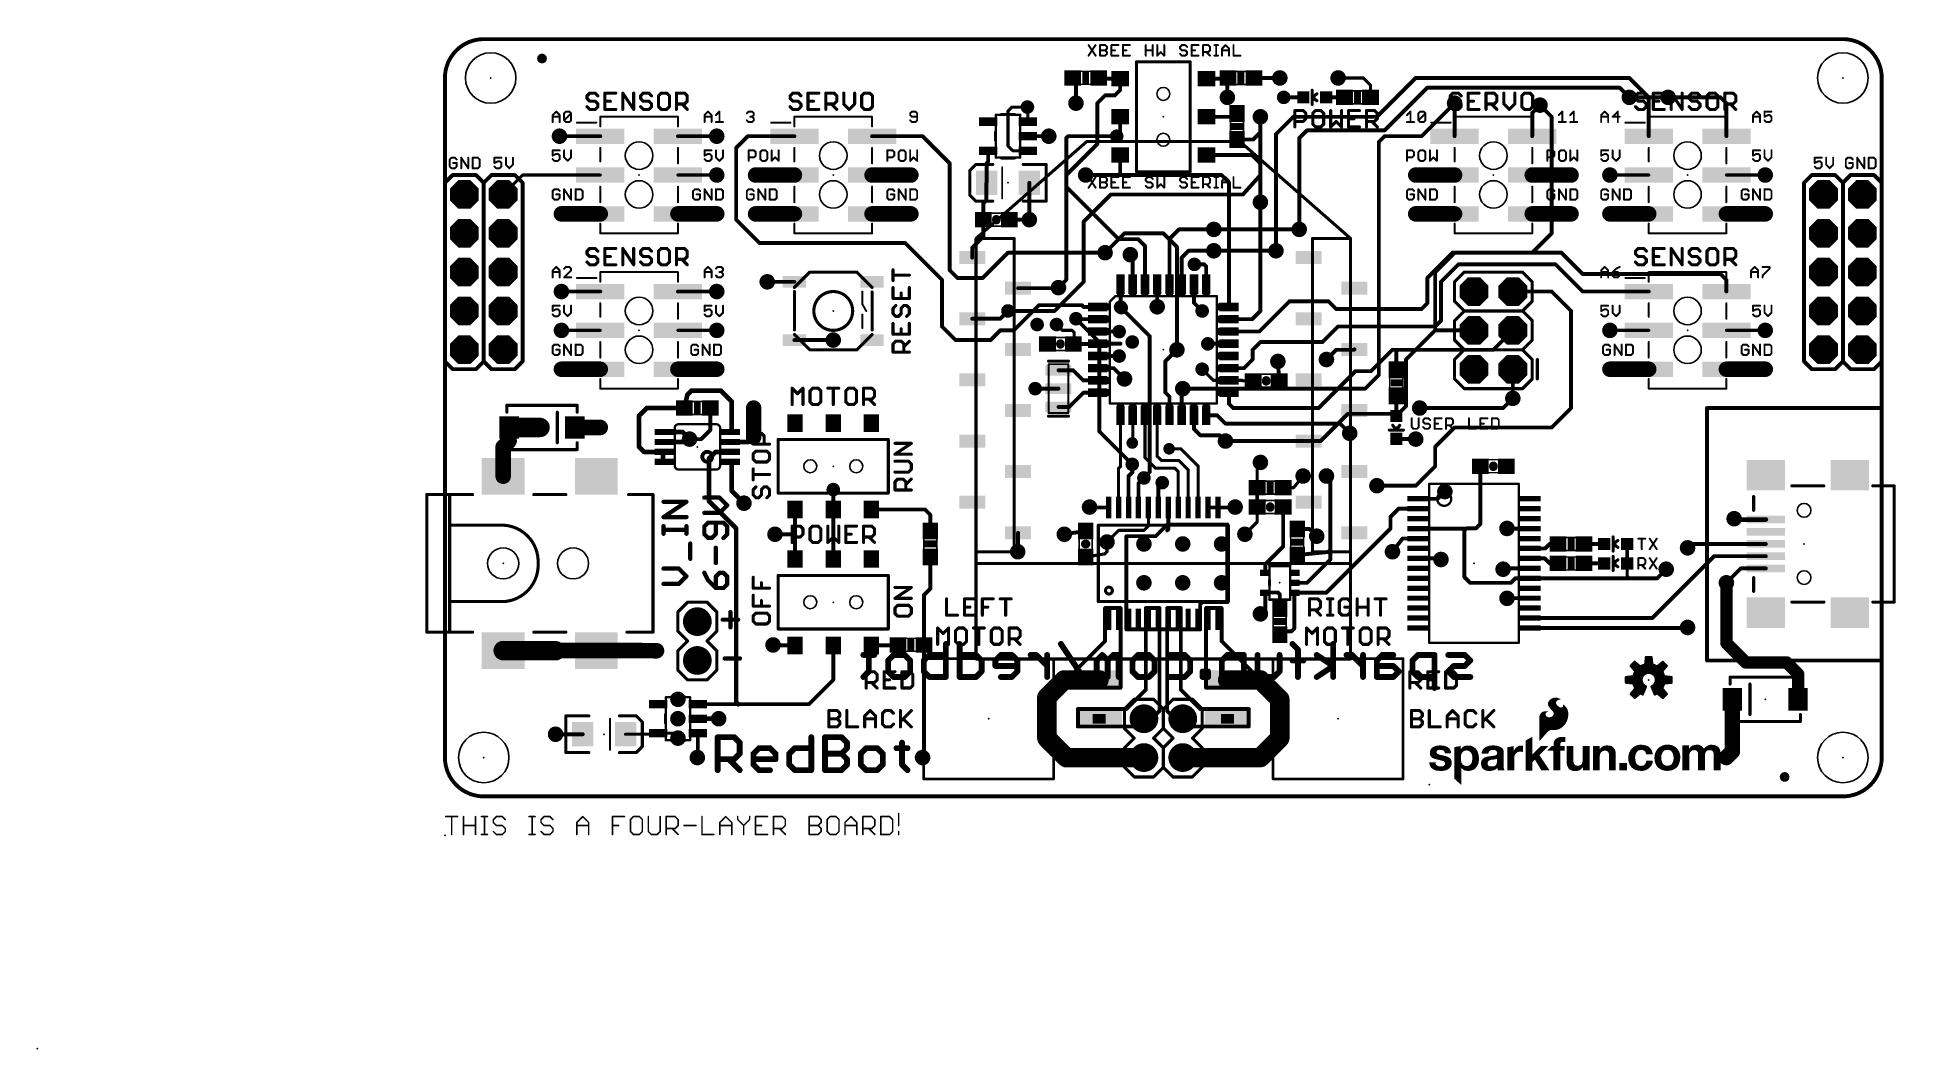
# Model space of a CAD drawing. Extents: x -27 to 95, y -17 to 50.
import ezdxf

# ---------------------------------------------------------------- set-up
doc = ezdxf.new("R2010")
doc.units = 0
for name, color, linetype in [('1', 12, 'CONTINUOUS'), ('16', 132, 'CONTINUOUS'), ('17', 110, 'CONTINUOUS'), ('18', 110, 'CONTINUOUS'), ('20', 53, 'CONTINUOUS'), ('21', 41, 'CONTINUOUS'), ('22', 40, 'CONTINUOUS'), ('23', 53, 'CONTINUOUS'), ('51', 53, 'CONTINUOUS')]:
    doc.layers.add(name, color=color, linetype=linetype)

# ---------------------------------------------------------------- blocks, each defined once
blk = doc.blocks.new('RECT')
blk.add_solid([(-0.5, -0.5), (0.5, -0.5), (-0.5, 0.5), (0.5, 0.5)])
blk = doc.blocks.new('PIE')
at = {"const_width": 0.5}
blk.add_lwpolyline([(0, -0.25, 1), (0, 0.25, 1), (0, -0.25)], format="xyb", dxfattribs=at)
blk = doc.blocks.new('OCTAGONP')
at = {"const_width": 0.5}
blk.add_lwpolyline([(-0.25, -0.1036), (-0.25, 0.1036), (-0.1036, 0.25), (0.1036, 0.25), (0.25, 0.1036), (0.25, -0.1036), (0.1036, -0.25), (-0.1036, -0.25), (-0.25, -0.1036), (-0.25, 0.1036)], dxfattribs=at)
blk = doc.blocks.new('ROUNDP')
at = {"const_width": 0.5}
blk.add_lwpolyline([(0, -0.25, 1), (0, 0.25, 1), (0, -0.25)], format="xyb", dxfattribs=at)
blk = doc.blocks.new('ROUNDV')
at = {"const_width": 0.5}
blk.add_lwpolyline([(0, -0.25, 1), (0, 0.25, 1), (0, -0.25)], format="xyb", dxfattribs=at)

msp = doc.modelspace()

# ---------------------------------------------------------------- linework, layer by layer
at = {"layer": '1'}
for points, const_width in [([(2.54, 49.53, 0.4142), (0, 46.99)], 0.254), ([(2.54, 49.5935, 1), (2.54, 49.4665)], 0.127), ([(2.54, 49.4665, 1), (2.54, 49.5935)], 0.127), ([(93.98, 46.99, 0.4142), (91.44, 49.53)], 0.254), ([(91.44, 49.5935, 1), (91.44, 49.4665)], 0.127), ([(91.44, 49.4665, 1), (91.44, 49.5935)], 0.127), ([(0.0635, 46.99, 1), (-0.0635, 46.99)], 0.127), ([(-0.0635, 46.99, 1), (0.0635, 46.99)], 0.127), ([(41.0644, 47.0533, 1), (41.0556, 46.9267)], 0.127), ([(41.3385, 46.975, 1), (41.2115, 46.975)], 0.127), ([(41.2706, 46.9117, 1), (41.2794, 47.0383)], 0.127), ([(42.6, 47.0135, 1), (42.6, 46.8865)], 0.127), ([(42.5846, 47.0116, 1), (42.6154, 46.8884)], 0.127), ([(42.7754, 46.9284, 1), (42.7446, 47.0516)], 0.127), ([(44.2285, 46.95, 1), (44.1015, 46.95)], 0.127), ([(44.1015, 46.197, 1), (44.2285, 46.197)], 0.127), ([(44.2099, 46.1521, 1), (44.1201, 46.2419)], 0.127), ([(44.165, 46.8865, 1), (44.165, 47.0135)], 0.127), ([(49.815, 47.0135, 1), (49.815, 46.8865)], 0.127), ([(51.2295, 46.9758, 1), (51.1025, 46.9742)], 0.127), ([(51.149, 47.0362, 1), (51.183, 46.9138)], 0.127), ([(51.2354, 47.0516, 1), (51.2046, 46.9284)], 0.127), ([(51.237, 46.9288, 1), (51.203, 47.0512)], 0.127), ([(51.3646, 46.8884, 1), (51.3954, 47.0116)], 0.127), ([(51.38, 46.8865, 1), (51.38, 47.0135)], 0.127), ([(52.92, 47.0535, 1), (52.92, 46.9265)], 0.127), ([(54.61, 46.9265, 1), (54.61, 47.0535)], 0.127), ([(58.42, 47.0408, 1), (58.42, 46.9392)], 0.1016), ([(60.1069, 47.0259, 1), (60.0351, 46.9541)], 0.1016), ([(60.071, 46.9392, 1), (60.071, 47.0408)], 0.1016), ([(60.5908, 46.521, 1), (60.4892, 46.521)], 0.1016), ([(60.5041, 46.4851, 1), (60.5759, 46.5569)], 0.1016), ([(63.5, 47.0535, 1), (63.5, 46.9265)], 0.127), ([(63.5449, 46.9451, 1), (63.4551, 47.0349)], 0.127), ([(64.262, 46.4185, 1), (64.262, 46.2915)], 0.127), ([(64.3069, 46.3101, 1), (64.2171, 46.3999)], 0.127), ([(76.8799, 46.3999, 1), (76.7901, 46.3101)], 0.127), ([(76.835, 46.2915, 1), (76.835, 46.4185)], 0.127), ([(77.5149, 47.0349, 1), (77.4251, 46.9451)], 0.127), ([(77.47, 46.9265, 1), (77.47, 47.0535)], 0.127), ([(94.0435, 46.99, 1), (93.9165, 46.99)], 0.127), ([(93.9165, 46.99, 1), (94.0435, 46.99)], 0.127), ([(37.084, 45.1358, 1), (37.084, 45.0342)], 0.1016), ([(37.1199, 45.0491, 1), (37.0481, 45.1209)], 0.1016), ([(38.1359, 45.1209, 1), (38.0641, 45.0491)], 0.1016), ([(38.1809, 45.0549, 1), (38.0793, 45.0549)], 0.1016), ([(38.0942, 45.019, 1), (38.166, 45.0908)], 0.1016), ([(38.1, 45.0342, 1), (38.1, 45.1358)], 0.1016), ([(41.2115, 45.339, 1), (41.3385, 45.339)], 0.127), ([(42.7355, 45.339, 1), (42.6085, 45.339)], 0.127), ([(42.6271, 45.3839, 1), (42.7169, 45.2941)], 0.127), ([(43.18, 45.9105, 1), (43.18, 45.7835)], 0.127), ([(43.2249, 45.8021, 1), (43.1351, 45.8919)], 0.127), ([(43.7701, 45.8919, 1), (43.8599, 45.8021)], 0.127), ([(43.815, 45.7835, 1), (43.815, 45.9105)], 0.127), ([(51.1175, 45.7192, 1), (51.2445, 45.7208)], 0.127), ([(54.864, 45.7835, 1), (54.864, 45.6565)], 0.127), ([(56.146, 45.6565, 1), (56.146, 45.7835)], 0.127), ([(57.646, 45.7835, 1), (57.646, 45.6565)], 0.127), ([(58.84, 45.6565, 1), (58.84, 45.7835)], 0.127), ([(60.4892, 45.72, 1), (60.5908, 45.72)], 0.1016), ([(66.1035, 45.339, 1), (65.9765, 45.339)], 0.127), ([(71.6729, 45.1671, 1), (71.5831, 45.2569)], 0.127), ([(77.4251, 45.6751, 1), (77.5149, 45.7649)], 0.127), ([(78.8035, 45.72, 1), (78.6765, 45.72)], 0.127), ([(78.6951, 45.6751, 1), (78.7849, 45.7649)], 0.127), ([(80.01, 45.7835, 1), (80.01, 45.6565)], 0.127), ([(83.4839, 45.7649, 1), (83.3941, 45.6751)], 0.127), ([(83.439, 45.6565, 1), (83.439, 45.7835)], 0.127), ([(83.8835, 45.339, 1), (83.7565, 45.339)], 0.127), ([(83.7751, 45.2941, 1), (83.8649, 45.3839)], 0.127), ([(36.8808, 44.831, 1), (36.7792, 44.831)], 0.1016), ([(36.7941, 44.8669, 1), (36.8659, 44.7951)], 0.1016), ([(38.0793, 44.13, 1), (38.1809, 44.13)], 0.1016), ([(44.2285, 44.45, 1), (44.1015, 44.45)], 0.127), ([(49.815, 44.5135, 1), (49.815, 44.3865)], 0.127), ([(51.7377, 44.4544, 1), (51.8643, 44.4456)], 0.127), ([(51.8793, 44.6606, 1), (51.7527, 44.6694)], 0.127), ([(51.801, 44.3865, 1), (51.801, 44.5135)], 0.127), ([(53.4035, 44.45, 1), (53.2765, 44.45)], 0.127), ([(55.499, 44.5135, 1), (55.499, 44.3865)], 0.127), ([(55.5439, 44.4051, 1), (55.4541, 44.4949)], 0.127), ([(60.9151, 44.4949, 1), (61.0049, 44.4051)], 0.127), ([(60.96, 44.3865, 1), (60.96, 44.5135)], 0.127), ([(71.1835, 44.704, 1), (71.0565, 44.704)], 0.127), ([(71.0751, 44.7489, 1), (71.1649, 44.6591)], 0.127), ([(7.493, 43.2435, 1), (7.493, 43.1165)], 0.127), ([(10.16, 43.1165, 1), (10.16, 43.2435)], 0.127), ([(15.24, 43.2435, 1), (15.24, 43.1165)], 0.127), ([(17.78, 43.1165, 1), (17.78, 43.2435)], 0.127), ([(19.812, 43.2435, 1), (19.812, 43.1165)], 0.127), ([(19.8569, 43.1351, 1), (19.7671, 43.2249)], 0.127), ([(22.86, 43.1165, 1), (22.86, 43.2435)], 0.127), ([(27.94, 43.2435, 1), (27.94, 43.1165)], 0.127), ([(31.2869, 43.2249, 1), (31.1971, 43.1351)], 0.127), ([(31.242, 43.1165, 1), (31.242, 43.2435)], 0.127), ([(36.8659, 42.5809, 1), (36.7941, 42.5091)], 0.1016), ([(36.7792, 42.545, 1), (36.8808, 42.545)], 0.1016), ([(38.1301, 43.2435, 1), (38.1301, 43.1165)], 0.127), ([(39.497, 43.1165, 1), (39.497, 43.2435)], 0.127), ([(42.6085, 42.672, 1), (42.7355, 42.672)], 0.127), ([(42.7169, 42.6271, 1), (42.6271, 42.7169)], 0.127), ([(43.8971, 43.2249, 1), (43.9869, 43.1351)], 0.127), ([(44.1015, 43.403, 1), (44.2285, 43.403)], 0.127), ([(44.2099, 43.3581, 1), (44.1201, 43.4479)], 0.127), ([(51.816, 43.0285, 1), (51.816, 42.9015)], 0.127), ([(52.8261, 43.0099, 1), (52.9159, 42.9201)], 0.127), ([(52.871, 42.9015, 1), (52.871, 43.0285)], 0.127), ([(53.2765, 43.434, 1), (53.4035, 43.434)], 0.127), ([(53.3849, 43.3891, 1), (53.2951, 43.4789)], 0.127), ([(54.4195, 43.307, 1), (54.2925, 43.307)], 0.127), ([(54.3111, 43.3519, 1), (54.4009, 43.2621)], 0.127), ([(55.9435, 43.053, 1), (55.8165, 43.053)], 0.127), ([(55.8351, 43.0979, 1), (55.9249, 43.0081)], 0.127), ([(56.388, 43.6245, 1), (56.388, 43.4975)], 0.127), ([(56.4329, 43.5161, 1), (56.3431, 43.6059)], 0.127), ([(61.4231, 43.6059, 1), (61.5129, 43.5161)], 0.127), ([(61.468, 43.4975, 1), (61.468, 43.6245)], 0.127), ([(65.9765, 43.18, 1), (66.1035, 43.18)], 0.127), ([(71.0565, 43.18, 1), (71.1835, 43.18)], 0.127), ([(78.6765, 43.18, 1), (78.8035, 43.18)], 0.127), ([(83.7565, 43.18, 1), (83.8835, 43.18)], 0.127), ([(19.1135, 42.418, 1), (18.9865, 42.418)], 0.127), ([(19.0051, 42.4629, 1), (19.0949, 42.3731)], 0.127), ([(33.0835, 41.402, 1), (32.9565, 41.402)], 0.127), ([(32.9751, 41.3571, 1), (33.0649, 41.4469)], 0.127), ([(35.4935, 41.399, 1), (35.3665, 41.399)], 0.127), ([(35.3851, 41.4439, 1), (35.4749, 41.3541)], 0.127), ([(35.5934, 42.23, 1), (35.4664, 42.23)], 0.127), ([(35.4664, 41.4989, 1), (35.5934, 41.4989)], 0.127), ([(35.5748, 41.454, 1), (35.485, 41.5438)], 0.127), ([(37.145, 42.2808, 1), (37.145, 42.1792)], 0.1016), ([(37.1091, 42.1941, 1), (37.1809, 42.2659)], 0.1016), ([(38.1301, 42.1792, 1), (38.1301, 42.2808)], 0.1016), ([(44.2285, 41.95, 1), (44.1015, 41.95)], 0.127), ([(49.815, 42.0135, 1), (49.815, 41.8865)], 0.127), ([(52.8369, 41.9949, 1), (52.7471, 41.9051)], 0.127), ([(52.792, 41.8865, 1), (52.792, 42.0135)], 0.127), ([(53.4035, 41.402, 1), (53.2765, 41.402)], 0.127), ([(53.2951, 41.3571, 1), (53.3849, 41.4469)], 0.127), ([(5.08, 40.6908, 1), (5.08, 40.5892)], 0.1016), ([(5.1159, 40.6041, 1), (5.0441, 40.6759)], 0.1016), ([(10.16, 40.5892, 1), (10.16, 40.6908)], 0.1016), ([(15.24, 40.6908, 1), (15.24, 40.5892)], 0.1016), ([(17.78, 40.5892, 1), (17.78, 40.6908)], 0.1016), ([(20.32, 40.894, 1), (20.32, 40.386)], 0.508), ([(22.86, 40.386, 1), (22.86, 40.894)], 0.508), ([(27.94, 40.894, 1), (27.94, 40.386)], 0.508), ([(30.48, 40.386, 1), (30.48, 40.894)], 0.508), ([(35.4815, 40.12, 1), (35.3545, 40.12)], 0.127), ([(35.3731, 40.1649, 1), (35.4629, 40.0751)], 0.127), ([(35.3665, 40.132, 1), (35.4935, 40.132)], 0.127), ([(35.4749, 40.0871, 1), (35.3851, 40.1769)], 0.127), ([(38.2935, 40.132, 1), (38.1665, 40.132)], 0.127), ([(40.7035, 40.64, 1), (40.5765, 40.64)], 0.127), ([(40.5951, 40.6849, 1), (40.6849, 40.5951)], 0.127), ([(41.91, 40.7035, 1), (41.91, 40.5765)], 0.127), ([(44.069, 40.7035, 1), (44.069, 40.5765)], 0.127), ([(44.0241, 40.6849, 1), (44.1139, 40.5951)], 0.127), ([(44.069, 40.5765, 1), (44.069, 40.7035)], 0.127), ([(44.1015, 40.736, 1), (44.2285, 40.736)], 0.127), ([(44.2099, 40.6911, 1), (44.1201, 40.7809)], 0.127), ([(50.8449, 40.6849, 1), (50.7551, 40.5951)], 0.127), ([(50.8, 40.5765, 1), (50.8, 40.7035)], 0.127), ([(51.3461, 40.1574, 1), (51.2191, 40.1574)], 0.127), ([(51.2377, 40.1125, 1), (51.3275, 40.2023)], 0.127), ([(63.5, 40.894, 1), (63.5, 40.386)], 0.508), ([(66.04, 40.386, 1), (66.04, 40.894)], 0.508), ([(71.12, 40.894, 1), (71.12, 40.386)], 0.508), ([(73.66, 40.386, 1), (73.66, 40.894)], 0.508), ([(76.2, 40.6908, 1), (76.2, 40.5892)], 0.1016), ([(78.74, 40.5892, 1), (78.74, 40.6908)], 0.1016), ([(83.82, 40.6908, 1), (83.82, 40.5892)], 0.1016), ([(86.36, 40.5892, 1), (86.36, 40.6908)], 0.1016), ([(3.7741, 39.4059, 1), (3.8459, 39.3341)], 0.1016), ([(35.3545, 38.974, 1), (35.4815, 38.974)], 0.127), ([(35.4629, 38.9291, 1), (35.3731, 39.0189)], 0.127), ([(40.6849, 39.9229, 1), (40.5951, 39.8331)], 0.127), ([(40.5765, 39.878, 1), (40.7035, 39.878)], 0.127), ([(53.4035, 38.862, 1), (53.2765, 38.862)], 0.127), ([(53.2765, 38.862, 1), (53.4035, 38.862)], 0.127), ([(7.62, 38.354, 1), (7.62, 37.846)], 0.508), ([(10.16, 37.846, 1), (10.16, 38.354)], 0.508), ([(15.24, 38.354, 1), (15.24, 37.846)], 0.508), ([(17.78, 37.846, 1), (17.78, 38.354)], 0.508), ([(19.0949, 37.7639, 1), (19.0051, 37.6741)], 0.127), ([(18.9865, 37.719, 1), (19.1135, 37.719)], 0.127), ([(20.32, 38.354, 1), (20.32, 37.846)], 0.508), ([(22.86, 37.846, 1), (22.86, 38.354)], 0.508), ([(27.94, 38.354, 1), (27.94, 37.846)], 0.508), ([(30.48, 37.846, 1), (30.48, 38.354)], 0.508), ([(35.2815, 38.774, 1), (35.1545, 38.774)], 0.127), ([(35.1731, 38.8189, 1), (35.2629, 38.7291)], 0.127), ([(35.2815, 37.719, 1), (35.1545, 37.719)], 0.127), ([(35.1545, 37.719, 1), (35.2815, 37.719)], 0.127), ([(36.769, 38.0259, 1), (36.667, 37.9501)], 0.127), ([(36.6731, 38.0329, 1), (36.7629, 37.9431)], 0.127), ([(36.8749, 38.0551, 1), (36.7851, 38.1449)], 0.127), ([(36.918, 37.7825, 1), (36.918, 37.6555)], 0.127), ([(36.867, 37.6811, 1), (36.969, 37.7569)], 0.127), ([(38.1821, 37.7639, 1), (38.2719, 37.6741)], 0.127), ([(38.1665, 37.722, 1), (38.2935, 37.722)], 0.127), ([(38.2749, 37.6771, 1), (38.1851, 37.7669)], 0.127), ([(38.227, 37.6555, 1), (38.227, 37.7825)], 0.127), ([(63.5, 38.354, 1), (63.5, 37.846)], 0.508), ([(66.04, 37.846, 1), (66.04, 38.354)], 0.508), ([(71.12, 38.354, 1), (71.12, 37.846)], 0.508), ([(73.66, 37.846, 1), (73.66, 38.354)], 0.508), ([(76.2, 38.354, 1), (76.2, 37.846)], 0.508), ([(78.74, 37.846, 1), (78.74, 38.354)], 0.508), ([(83.82, 38.354, 1), (83.82, 37.846)], 0.508), ([(86.36, 37.846, 1), (86.36, 38.354)], 0.508), ([(35.1545, 36.615, 1), (35.2815, 36.615)], 0.127), ([(35.2629, 36.5701, 1), (35.1731, 36.6599)], 0.127), ([(44.069, 36.5125, 1), (44.069, 36.3855)], 0.127), ([(44.0241, 36.4041, 1), (44.1139, 36.4939)], 0.127), ([(45.3839, 36.4939, 1), (45.2941, 36.4041)], 0.127), ([(45.339, 36.3855, 1), (45.339, 36.5125)], 0.127), ([(47.4535, 36.468, 1), (47.3265, 36.468)], 0.127), ([(47.3451, 36.5129, 1), (47.4349, 36.4231)], 0.127), ([(48.006, 37.1475, 1), (48.006, 37.0205)], 0.127), ([(48.0509, 37.0391, 1), (47.9611, 37.1289)], 0.127), ([(50.292, 37.0205, 1), (50.292, 37.1475)], 0.127), ([(55.8165, 37.084, 1), (55.9435, 37.084)], 0.127), ([(20.574, 36.2585, 1), (20.574, 36.1315)], 0.127), ([(20.5291, 36.1501, 1), (20.6189, 36.2399)], 0.127), ([(30.1439, 36.2399, 1), (30.0541, 36.1501)], 0.127), ([(30.099, 36.1315, 1), (30.099, 36.2585)], 0.127), ([(34.5535, 35.887, 1), (34.4265, 35.887)], 0.127), ([(34.4451, 35.9319, 1), (34.5349, 35.8421)], 0.127), ([(34.4265, 35.24, 1), (34.5535, 35.24)], 0.127), ([(36.83, 35.6235, 1), (36.83, 35.4965)], 0.127), ([(36.8749, 35.5151, 1), (36.7851, 35.6049)], 0.127), ([(43.18, 35.4965, 1), (43.18, 35.6235)], 0.127), ([(44.8759, 35.4779, 1), (44.7861, 35.3881)], 0.127), ([(45.0535, 35.274, 1), (44.9265, 35.274)], 0.127), ([(44.9451, 35.2291, 1), (45.0349, 35.3189)], 0.127), ([(45.8535, 35.998, 1), (45.7265, 35.998)], 0.127), ([(45.7451, 35.9531, 1), (45.8349, 36.0429)], 0.127), ([(48.2535, 35.236, 1), (48.1265, 35.236)], 0.127), ([(48.1451, 35.2809, 1), (48.2349, 35.1911)], 0.127), ([(48.641, 35.7505, 1), (48.641, 35.6235)], 0.127), ([(48.6859, 35.6421, 1), (48.5961, 35.7319)], 0.127), ([(50.292, 35.6235, 1), (50.292, 35.7505)], 0.127), ([(54.2925, 35.687, 1), (54.4195, 35.687)], 0.127), ([(65.913, 35.6235, 1), (65.913, 35.4965)], 0.127), ([(65.9579, 35.5151, 1), (65.8681, 35.6049)], 0.127), ([(73.0699, 35.6049, 1), (72.9801, 35.5151)], 0.127), ([(73.025, 35.4965, 1), (73.025, 35.6235)], 0.127), ([(33.0649, 34.4619, 1), (32.9751, 34.3721)], 0.127), ([(32.9565, 34.417, 1), (33.0835, 34.417)], 0.127), ([(49.022, 34.8615, 1), (49.022, 34.7345)], 0.127), ([(49.7019, 34.8429, 1), (49.6121, 34.7531)], 0.127), ([(49.657, 34.7345, 1), (49.657, 34.8615)], 0.127), ([(49.8535, 34.665, 1), (49.7265, 34.665)], 0.127), ([(49.7451, 34.6201, 1), (49.8349, 34.7099)], 0.127), ([(66.294, 34.8615, 1), (66.294, 34.7345)], 0.127), ([(66.3389, 34.7531, 1), (66.2491, 34.8429)], 0.127), ([(72.6889, 34.8429, 1), (72.5991, 34.7531)], 0.127), ([(72.644, 34.7345, 1), (72.644, 34.8615)], 0.127), ([(74.422, 34.2265, 1), (74.422, 34.0995)], 0.127), ([(74.3771, 34.1181, 1), (74.4669, 34.2079)], 0.127), ([(83.4839, 34.2079, 1), (83.3941, 34.1181)], 0.127), ([(83.439, 34.0995, 1), (83.439, 34.2265)], 0.127), ([(7.62, 33.0835, 1), (7.62, 32.9565)], 0.127), ([(10.16, 32.9565, 1), (10.16, 33.0835)], 0.127), ([(15.24, 33.0835, 1), (15.24, 32.9565)], 0.127), ([(17.78, 32.9565, 1), (17.78, 33.0835)], 0.127), ([(21.082, 33.7185, 1), (21.082, 33.5915)], 0.127), ([(22.86, 33.5915, 1), (22.86, 33.7185)], 0.127), ([(32.5755, 33.782, 1), (32.4485, 33.782)], 0.127), ([(32.4671, 33.7371, 1), (32.5569, 33.8269)], 0.127), ([(33.528, 33.9725, 1), (33.528, 33.8455)], 0.127), ([(33.4831, 33.8641, 1), (33.5729, 33.9539)], 0.127), ([(35.1341, 33.9539, 1), (35.2239, 33.8641)], 0.127), ([(35.179, 33.8455, 1), (35.179, 33.9725)], 0.127), ([(37.49, 33.3035, 1), (37.49, 33.1765)], 0.127), ([(40.0531, 33.2849, 1), (40.1429, 33.1951)], 0.127), ([(40.1769, 33.2291, 1), (40.0871, 33.3189)], 0.127), ([(40.098, 33.1765, 1), (40.098, 33.3035)], 0.127), ([(44.2349, 33.5475, 1), (44.1451, 33.4577)], 0.127), ([(44.2595, 33.4966, 1), (44.1325, 33.4966)], 0.127), ([(44.1511, 33.4517, 1), (44.2409, 33.5415)], 0.127), ([(44.9265, 33.5026, 1), (45.0535, 33.5026)], 0.127), ([(45.7265, 33.5026, 1), (45.8535, 33.5026)], 0.127), ([(46.6535, 33.5026, 1), (46.5265, 33.5026)], 0.127), ([(47.3265, 33.5026, 1), (47.4535, 33.5026)], 0.127), ([(48.1265, 33.5026, 1), (48.2535, 33.5026)], 0.127), ([(49.0535, 33.5026, 1), (48.9265, 33.5026)], 0.127), ([(49.7265, 33.5026, 1), (49.8535, 33.5026)], 0.127), ([(64.3255, 33.909, 1), (64.1985, 33.909)], 0.127), ([(64.2171, 33.9539, 1), (64.3069, 33.8641)], 0.127), ([(65.2145, 33.655, 1), (65.0875, 33.655)], 0.127), ([(65.1061, 33.6999, 1), (65.1959, 33.6101)], 0.127), ([(69.85, 33.0835, 1), (69.85, 32.9565)], 0.127), ([(72.4349, 33.0649, 1), (72.3451, 32.9751)], 0.127), ([(72.39, 32.9565, 1), (72.39, 33.0835)], 0.127), ([(74.422, 33.0835, 1), (74.422, 32.9565)], 0.127), ([(74.3771, 32.9751, 1), (74.4669, 33.0649)], 0.127), ([(78.74, 32.9565, 1), (78.74, 33.0835)], 0.127), ([(83.8835, 33.782, 1), (83.7565, 33.782)], 0.127), ([(83.7565, 33.02, 1), (83.8835, 33.02)], 0.127), ([(83.7751, 33.7371, 1), (83.8649, 33.8269)], 0.127), ([(36.8749, 31.7051, 1), (36.7851, 31.7949)], 0.127), ([(38.862, 32.1945, 1), (38.862, 32.0675)], 0.127), ([(38.9069, 32.0861, 1), (38.8171, 32.1759)], 0.127), ([(41.7009, 32.1759, 1), (41.6111, 32.0861)], 0.127), ([(41.656, 32.0675, 1), (41.656, 32.1945)], 0.127), ([(41.777, 32.0735, 1), (41.777, 31.9465)], 0.127), ([(41.7321, 31.9651, 1), (41.8219, 32.0549)], 0.127), ([(42.6974, 31.9465, 1), (42.6974, 32.0735)], 0.127), ([(44.1325, 32.004, 1), (44.2595, 32.004)], 0.127), ([(46.5265, 32.023, 1), (46.6535, 32.023)], 0.127), ([(49.0349, 32.3349, 1), (48.9451, 32.2451)], 0.127), ([(48.9265, 32.29, 1), (49.0535, 32.29)], 0.127), ([(49.4851, 31.7051, 1), (49.5749, 31.7949)], 0.127), ([(51.2191, 32.01, 1), (51.3461, 32.01)], 0.127), ([(53.2765, 31.75, 1), (53.4035, 31.75)], 0.127), ([(53.3849, 31.7051, 1), (53.2951, 31.7949)], 0.127), ([(55.245, 32.4485, 1), (55.245, 32.3215)], 0.127), ([(55.2899, 32.3401, 1), (55.2001, 32.4299)], 0.127), ([(57.8299, 32.4299, 1), (57.7401, 32.3401)], 0.127), ([(57.785, 32.3215, 1), (57.785, 32.4485)], 0.127), ([(58.293, 31.9405, 1), (58.293, 31.8135)], 0.127), ([(58.2481, 31.8321, 1), (58.3379, 31.9219)], 0.127), ([(63.8361, 31.9219, 1), (63.9259, 31.8321)], 0.127), ([(63.881, 31.8135, 1), (63.881, 31.9405)], 0.127), ([(64.1985, 32.258, 1), (64.3255, 32.258)], 0.127), ([(64.3069, 32.2131, 1), (64.2171, 32.3029)], 0.127), ([(73.7235, 31.75, 1), (73.5965, 31.75)], 0.127), ([(73.6151, 31.7051, 1), (73.7049, 31.7949)], 0.127), ([(7.62, 30.5308, 1), (7.62, 30.4292)], 0.1016), ([(10.16, 30.4292, 1), (10.16, 30.5308)], 0.1016), ([(15.24, 30.5308, 1), (15.24, 30.4292)], 0.1016), ([(17.78, 30.4292, 1), (17.78, 30.5308)], 0.1016), ([(32.5569, 30.7789, 1), (32.4671, 30.6891)], 0.127), ([(32.4485, 30.734, 1), (32.5755, 30.734)], 0.127), ([(34.49, 31.3035, 1), (34.49, 31.1765)], 0.127), ([(36.2751, 31.2849, 1), (36.3649, 31.1951)], 0.127), ([(36.322, 30.5435, 1), (36.322, 30.4165)], 0.127), ([(36.3669, 30.4351, 1), (36.2771, 30.5249)], 0.127), ([(36.32, 31.1765, 1), (36.32, 31.3035)], 0.127), ([(37.1661, 30.5249, 1), (37.2559, 30.4351)], 0.127), ([(37.211, 30.4165, 1), (37.211, 30.5435)], 0.127), ([(40.0409, 30.8969, 1), (39.9691, 30.8251)], 0.1016), ([(40.386, 30.5308, 1), (40.386, 30.4292)], 0.1016), ([(40.3501, 30.4441, 1), (40.4219, 30.5159)], 0.1016), ([(41.0569, 30.5159, 1), (40.9851, 30.4441)], 0.1016), ([(41.021, 30.4292, 1), (41.021, 30.5308)], 0.1016), ([(41.2138, 30.338, 1), (41.1122, 30.338)], 0.1016), ([(41.1271, 30.3021, 1), (41.1989, 30.3739)], 0.1016), ([(41.3199, 31.2869, 1), (41.2301, 31.1971)], 0.127), ([(41.307, 31.2735, 1), (41.307, 31.1465)], 0.127), ([(41.2621, 31.1651, 1), (41.3519, 31.2549)], 0.127), ([(42.6974, 30.4735, 1), (42.6974, 30.3465)], 0.127), ([(42.6974, 31.1465, 1), (42.6974, 31.2735)], 0.127), ([(44.1349, 30.4549, 1), (44.0451, 30.3651)], 0.127), ([(44.0551, 30.3551, 1), (44.1449, 30.4449)], 0.127), ([(44.09, 30.3465, 1), (44.09, 30.4735)], 0.127), ([(51.2826, 31.2735, 1), (51.2826, 31.1465)], 0.127), ([(51.2826, 30.4735, 1), (51.2826, 30.3465)], 0.127), ([(52.7551, 31.2549, 1), (52.8449, 31.1651)], 0.127), ([(52.8, 31.1465, 1), (52.8, 31.2735)], 0.127), ([(53.2251, 30.4549, 1), (53.3149, 30.3651)], 0.127), ([(53.27, 30.3465, 1), (53.27, 30.4735)], 0.127), ([(58.42, 30.7975, 1), (58.42, 30.6705)], 0.127), ([(58.4649, 30.6891, 1), (58.3751, 30.7789)], 0.127), ([(64.7251, 30.7789, 1), (64.8149, 30.6891)], 0.127), ([(64.77, 30.6705, 1), (64.77, 30.7975)], 0.127), ([(65.0875, 31.115, 1), (65.2145, 31.115)], 0.127), ([(65.1959, 31.0701, 1), (65.1061, 31.1599)], 0.127), ([(69.8949, 30.4351, 1), (69.8051, 30.5249)], 0.127), ([(76.2, 30.5308, 1), (76.2, 30.4292)], 0.1016), ([(78.74, 30.4292, 1), (78.74, 30.5308)], 0.1016), ([(83.82, 30.5308, 1), (83.82, 30.4292)], 0.1016), ([(86.36, 30.4292, 1), (86.36, 30.5308)], 0.1016), ([(22.86, 29.9085, 1), (22.86, 29.7815)], 0.127), ([(25.4, 29.7815, 1), (25.4, 29.9085)], 0.127), ([(33.401, 29.9085, 1), (33.401, 29.7815)], 0.127), ([(33.3561, 29.8001, 1), (33.4459, 29.8899)], 0.127), ([(35.6421, 29.8899, 1), (35.7319, 29.8001)], 0.127), ([(35.687, 29.7815, 1), (35.687, 29.9085)], 0.127), ([(41.109, 29.6545, 1), (41.109, 29.5275)], 0.127), ([(41.0731, 29.6269, 1), (41.1449, 29.5551)], 0.1016), ([(41.1122, 29.645, 1), (41.2138, 29.645)], 0.1016), ([(41.1989, 29.6091, 1), (41.1271, 29.6809)], 0.1016), ([(42.6335, 29.6359, 1), (42.7233, 29.5461)], 0.127), ([(42.6974, 29.6735, 1), (42.6974, 29.5465)], 0.127), ([(42.7423, 29.5651, 1), (42.6525, 29.6549)], 0.127), ([(42.6784, 29.5275, 1), (42.6784, 29.6545)], 0.127), ([(44.19, 29.5465, 1), (44.19, 29.6735)], 0.127), ([(47.9239, 29.1651, 1), (47.8341, 29.2549)], 0.127), ([(49.8896, 29.6626, 1), (49.9104, 29.5374)], 0.127), ([(49.96, 29.6735, 1), (49.96, 29.5465)], 0.127), ([(49.9704, 29.5474, 1), (49.9496, 29.6726)], 0.127), ([(51.2826, 29.5465, 1), (51.2826, 29.6735)], 0.127), ([(52.8955, 29.21, 1), (52.7685, 29.21)], 0.127), ([(52.7871, 29.2549, 1), (52.8769, 29.1651)], 0.127), ([(53.34, 29.7815, 1), (53.34, 29.6545)], 0.127), ([(53.3849, 29.6731, 1), (53.2951, 29.7629)], 0.127), ([(57.3591, 29.7629, 1), (57.4489, 29.6731)], 0.127), ([(57.404, 29.6545, 1), (57.404, 29.7815)], 0.127), ([(58.293, 29.2735, 1), (58.293, 29.1465)], 0.127), ([(58.3379, 29.1651, 1), (58.2481, 29.2549)], 0.127), ([(59.4151, 29.2549, 1), (59.5049, 29.1651)], 0.127), ([(59.5349, 29.1951, 1), (59.4451, 29.2849)], 0.127), ([(59.46, 29.1465, 1), (59.46, 29.2735)], 0.127), ([(61.976, 29.2735, 1), (61.976, 29.1465)], 0.127), ([(62.0209, 29.1651, 1), (61.9311, 29.2549)], 0.127), ([(62.23, 29.2735, 1), (62.23, 29.1465)], 0.127), ([(62.2935, 29.21, 1), (62.1665, 29.21)], 0.127), ([(62.23, 29.1465, 1), (62.23, 29.2735)], 0.127), ([(68.5351, 29.2549, 1), (68.6249, 29.1651)], 0.127), ([(68.58, 29.1465, 1), (68.58, 29.2735)], 0.127), ([(7.62, 28.194, 1), (7.62, 27.686)], 0.508), ([(10.16, 27.686, 1), (10.16, 28.194)], 0.508), ([(15.24, 28.194, 1), (15.24, 27.686)], 0.508), ([(17.78, 27.686, 1), (17.78, 28.194)], 0.508), ([(40.132, 27.9335, 1), (40.132, 27.8065)], 0.127), ([(41.1359, 27.9149, 1), (41.0461, 27.8251)], 0.127), ([(41.091, 27.8065, 1), (41.091, 27.9335)], 0.127), ([(42.6974, 28.8735, 1), (42.6974, 28.7465)], 0.127), ([(42.6974, 28.0735, 1), (42.6974, 27.9465)], 0.127), ([(43.7899, 28.0549, 1), (43.7001, 27.9651)], 0.127), ([(43.745, 27.9465, 1), (43.745, 28.0735)], 0.127), ([(44.1349, 28.8549, 1), (44.0451, 28.7651)], 0.127), ([(44.0551, 28.7551, 1), (44.1449, 28.8449)], 0.127), ([(44.09, 28.7465, 1), (44.09, 28.8735)], 0.127), ([(47.1805, 28.448, 1), (47.0535, 28.448)], 0.127), ([(47.0721, 28.4929, 1), (47.1619, 28.4031)], 0.127), ([(49.5659, 27.9759, 1), (49.4941, 27.9041)], 0.1016), ([(51.2826, 28.0735, 1), (51.2826, 27.9465)], 0.127), ([(52.2221, 28.0549, 1), (52.3119, 27.9651)], 0.127), ([(52.267, 27.9465, 1), (52.267, 28.0735)], 0.127), ([(52.7685, 28.575, 1), (52.8955, 28.575)], 0.127), ([(52.8769, 28.5301, 1), (52.7871, 28.6199)], 0.127), ([(54.5463, 28.4524, 1), (54.4197, 28.4436)], 0.127), ([(57.6131, 28.6199, 1), (57.7029, 28.5301)], 0.127), ([(62.1665, 27.901, 1), (62.2935, 27.901)], 0.127), ([(69.9135, 27.94, 1), (69.7865, 27.94)], 0.127), ([(76.2, 28.194, 1), (76.2, 27.686)], 0.508), ([(78.74, 27.686, 1), (78.74, 28.194)], 0.508), ([(83.82, 28.194, 1), (83.82, 27.686)], 0.508), ([(86.36, 27.686, 1), (86.36, 28.194)], 0.508), ([(38.608, 26.7335, 1), (38.608, 26.6065)], 0.127), ([(40.132, 26.6065, 1), (40.132, 26.7335)], 0.127), ([(41.751, 27.2735, 1), (41.751, 27.1465)], 0.127), ([(41.7061, 27.1651, 1), (41.7959, 27.2549)], 0.127), ([(42.6974, 27.1465, 1), (42.6974, 27.2735)], 0.127), ([(44.4051, 27.2601, 1), (44.4949, 27.3499)], 0.127), ([(48.3049, 26.6251, 1), (48.2151, 26.7149)], 0.127), ([(50.26, 27.2608, 1), (50.26, 27.1592)], 0.1016), ([(50.2241, 27.1741, 1), (50.2959, 27.2459)], 0.1016), ([(51.2826, 27.2608, 1), (51.2826, 27.1592)], 0.1016), ([(51.2826, 27.1592, 1), (51.2826, 27.2608)], 0.1016), ([(52.2009, 27.2459, 1), (52.1291, 27.1741)], 0.1016), ([(52.197, 27.2288, 1), (52.197, 27.1272)], 0.1016), ([(52.1611, 27.1421, 1), (52.2329, 27.2139)], 0.1016), ([(52.165, 27.1592, 1), (52.165, 27.2608)], 0.1016), ([(52.871, 27.1272, 1), (52.871, 27.2288)], 0.1016), ([(54.5077, 27.1736, 1), (54.6343, 27.1824)], 0.127), ([(59.563, 27.8765, 1), (59.563, 27.7495)], 0.127), ([(59.6079, 27.7681, 1), (59.5181, 27.8579)], 0.127), ([(60.5341, 27.8579, 1), (60.6239, 27.7681)], 0.127), ([(60.579, 27.7495, 1), (60.579, 27.8765)], 0.127), ([(13.208, 25.4762, 1), (13.208, 25.3238)], 0.1524), ([(13.2619, 25.3461, 1), (13.1541, 25.4539)], 0.1524), ([(15.66, 25.3238, 1), (15.66, 25.4762)], 0.1524), ([(15.8061, 26.3279, 1), (15.9139, 26.2201)], 0.1524), ([(15.9343, 26.257, 1), (15.7857, 26.291)], 0.1524), ([(16.129, 26.6192, 1), (16.129, 26.4668)], 0.1524), ([(16.1829, 26.4891, 1), (16.0751, 26.5969)], 0.1524), ([(18.0879, 26.5969, 1), (17.9801, 26.4891)], 0.1524), ([(18.034, 26.4668, 1), (18.034, 26.6192)], 0.1524), ([(18.8362, 25.817, 1), (18.6838, 25.817)], 0.1524), ([(18.7061, 25.7631, 1), (18.8139, 25.8709)], 0.1524), ([(20.447, 25.4, 1), (19.939, 25.4)], 0.508), ([(40.132, 25.5335, 1), (40.132, 25.4065)], 0.127), ([(40.7921, 25.5149, 1), (40.8819, 25.4251)], 0.127), ([(40.837, 25.4065, 1), (40.837, 25.5335)], 0.127), ([(41.777, 26.4735, 1), (41.777, 26.3465)], 0.127), ([(41.8219, 26.3651, 1), (41.7321, 26.4549)], 0.127), ([(42.6974, 26.3465, 1), (42.6974, 26.4735)], 0.127), ([(47.1619, 26.4609, 1), (47.0721, 26.3711)], 0.127), ([(47.0535, 26.416, 1), (47.1805, 26.416)], 0.127), ([(47.4535, 26.143, 1), (47.3265, 26.143)], 0.127), ([(47.3451, 26.0981, 1), (47.4349, 26.1879)], 0.127), ([(48.2535, 26.6, 1), (48.1265, 26.6)], 0.127), ([(48.1451, 26.6449, 1), (48.2349, 26.5551)], 0.127), ([(51.3461, 26.41, 1), (51.2191, 26.41)], 0.127), ([(51.3275, 25.7243, 1), (51.2377, 25.6345)], 0.127), ([(51.2191, 25.6794, 1), (51.3461, 25.6794)], 0.127), ([(62.2935, 26.201, 1), (62.1665, 26.201)], 0.127), ([(69.7865, 26.035, 1), (69.9135, 26.035)], 0.127), ([(69.8949, 25.9901, 1), (69.8051, 26.0799)], 0.127), ([(4.2, 24.4475, 1), (4.2, 23.8125)], 0.635), ([(6.223, 23.8125, 1), (6.223, 24.4475)], 0.635), ([(8.5, 24.384, 1), (8.5, 23.876)], 0.508), ([(10.16, 23.876, 1), (10.16, 24.384)], 0.508), ([(12.7762, 24.892, 1), (12.6238, 24.892)], 0.1524), ([(12.6461, 24.9459, 1), (12.7539, 24.8381)], 0.1524), ([(15.5857, 25.417, 1), (15.7343, 25.383)], 0.1524), ([(17.4235, 25.4, 1), (17.2965, 25.4)], 0.127), ([(44.2408, 24.9174, 1), (44.1392, 24.9174)], 0.1016), ([(45.0408, 24.9174, 1), (44.9392, 24.9174)], 0.1016), ([(45.8408, 24.9174, 1), (45.7392, 24.9174)], 0.1016), ([(46.6408, 24.9174, 1), (46.5392, 24.9174)], 0.1016), ([(47.3265, 24.9174, 1), (47.4535, 24.9174)], 0.127), ([(48.1265, 24.9174, 1), (48.2535, 24.9174)], 0.127), ([(49.0535, 24.9174, 1), (48.9265, 24.9174)], 0.127), ([(49.79, 24.9809, 1), (49.79, 24.8539)], 0.127), ([(50.5655, 24.9623, 1), (50.4757, 24.8725)], 0.127), ([(50.5206, 24.8539, 1), (50.5206, 24.9809)], 0.127), ([(51.054, 24.4475, 1), (51.054, 24.3205)], 0.127), ([(51.0091, 24.3391, 1), (51.0989, 24.4289)], 0.127), ([(51.562, 25.4635, 1), (51.562, 25.3365)], 0.127), ([(51.5171, 25.3551, 1), (51.6069, 25.4449)], 0.127), ([(57.1051, 25.4449, 1), (57.1949, 25.3551)], 0.127), ([(57.15, 25.3365, 1), (57.15, 25.4635)], 0.127), ([(58.5919, 24.4289, 1), (58.5021, 24.3391)], 0.127), ([(58.547, 24.3205, 1), (58.547, 24.4475)], 0.127), ([(62.1665, 24.88, 1), (62.2935, 24.88)], 0.127), ([(63.754, 25.4635, 1), (63.754, 25.3365)], 0.127), ([(69.1701, 25.4449, 1), (69.2599, 25.3551)], 0.127), ([(69.215, 25.3365, 1), (69.215, 25.4635)], 0.127), ([(73.5965, 25.4, 1), (73.7235, 25.4)], 0.127), ([(73.7049, 25.3551, 1), (73.6151, 25.4449)], 0.127), ([(82.55, 25.4635, 1), (82.55, 25.3365)], 0.127), ([(82.6135, 25.4, 1), (82.4865, 25.4)], 0.127), ([(94.0435, 25.4, 1), (93.9165, 25.4)], 0.127), ([(93.98, 25.3365, 1), (93.98, 25.4635)], 0.127), ([(4.064, 22.86, 1), (3.556, 22.86)], 0.508), ([(3.6304, 23.0396, 1), (3.9896, 22.6804)], 0.508), ([(4.3796, 23.0704, 1), (4.0204, 23.4296)], 0.508), ([(4.2762, 24.13, 1), (4.1238, 24.13)], 0.1524), ([(4.1238, 23.25, 1), (4.2762, 23.25)], 0.1524), ([(14.26, 23.9112, 1), (14.26, 23.7588)], 0.1524), ([(14.26, 23.2612, 1), (14.26, 23.1088)], 0.1524), ([(15.5889, 23.8889, 1), (15.4811, 23.7811)], 0.1524), ([(15.535, 23.7588, 1), (15.535, 23.9112)], 0.1524), ([(15.7651, 23.2389, 1), (15.8729, 23.1311)], 0.1524), ([(15.819, 23.1088, 1), (15.819, 23.2612)], 0.1524), ([(16.0559, 23.3141, 1), (15.9481, 23.4219)], 0.1524), ([(15.9481, 23.3141, 1), (16.0559, 23.4219)], 0.1524), ([(16.002, 23.4315, 1), (16.002, 23.3045)], 0.127), ([(16.7191, 23.4129, 1), (16.8089, 23.3231)], 0.127), ([(16.764, 23.3045, 1), (16.764, 23.4315)], 0.127), ([(17.2965, 23.964, 1), (17.4235, 23.964)], 0.127), ([(17.4049, 23.9191, 1), (17.3151, 24.0089)], 0.127), ([(18.6838, 23.835, 1), (18.8362, 23.835)], 0.1524), ([(18.76, 23.2612, 1), (18.76, 23.1088)], 0.1524), ([(19.939, 23.495, 1), (20.447, 23.495)], 0.508), ([(19.8291, 23.2389, 1), (19.9369, 23.1311)], 0.1524), ([(19.883, 23.1088, 1), (19.883, 23.2612)], 0.1524), ([(20.2469, 23.4411, 1), (20.1391, 23.5489)], 0.1524), ([(44.9221, 23.1499, 1), (44.9939, 23.0781)], 0.1016), ([(44.9392, 23.146, 1), (45.0408, 23.146)], 0.1016), ([(45.0259, 23.1101, 1), (44.9541, 23.1819)], 0.1016), ([(49.0349, 24.0799, 1), (48.9451, 23.9901)], 0.127), ([(48.9265, 24.035, 1), (49.0535, 24.035)], 0.127), ([(49.403, 23.6855, 1), (49.403, 23.5585)], 0.127), ([(49.3581, 23.5771, 1), (49.4479, 23.6669)], 0.127), ([(50.7179, 23.6669, 1), (50.6281, 23.5771)], 0.127), ([(50.673, 23.5585, 1), (50.673, 23.6855)], 0.127), ([(51.0091, 23.1961, 1), (51.0989, 23.2859)], 0.127), ([(59.1371, 23.7041, 1), (59.2269, 23.7939)], 0.127), ([(62.23, 23.4435, 1), (62.23, 23.3165)], 0.127), ([(63.5329, 23.4249, 1), (63.4431, 23.3351)], 0.127), ([(63.4551, 23.3231, 1), (63.5449, 23.4129)], 0.127), ([(63.488, 23.3165, 1), (63.488, 23.4435)], 0.127), ([(66.04, 24.1935, 1), (66.04, 24.0665)], 0.127), ([(66.0849, 24.0851, 1), (65.9951, 24.1749)], 0.127), ([(72.3451, 24.1749, 1), (72.4349, 24.0851)], 0.127), ([(72.39, 24.0665, 1), (72.39, 24.1935)], 0.127), ([(12.7539, 22.9139, 1), (12.6461, 22.8061)], 0.1524), ([(12.6238, 22.86, 1), (12.7762, 22.86)], 0.1524), ([(13.025, 22.6112, 1), (13.025, 22.4588)], 0.1524), ([(12.9711, 22.4811, 1), (13.0789, 22.5889)], 0.1524), ([(14.3362, 22.535, 1), (14.1838, 22.535)], 0.1524), ([(14.1838, 21.885, 1), (14.3362, 21.885)], 0.1524), ([(14.26, 22.4588, 1), (14.26, 22.6112)], 0.1524), ([(17.3482, 22.098, 1), (17.1958, 22.098)], 0.1524), ([(17.2181, 22.1519, 1), (17.3259, 22.0441)], 0.1524), ([(17.709, 22.6112, 1), (17.709, 22.4588)], 0.1524), ([(17.7629, 22.4811, 1), (17.6551, 22.5889)], 0.1524), ([(18.8362, 21.885, 1), (18.6838, 21.885)], 0.1524), ([(18.76, 22.4588, 1), (18.76, 22.6112)], 0.1524), ([(45.8259, 22.1909, 1), (45.7541, 22.1191)], 0.1016), ([(45.7392, 22.155, 1), (45.8408, 22.155)], 0.1016), ([(46.6259, 22.2799, 1), (46.5541, 22.2081)], 0.1016), ([(46.5392, 22.244, 1), (46.6408, 22.244)], 0.1016), ([(46.863, 22.0218, 1), (46.863, 21.9202)], 0.1016), ([(46.8271, 21.9351, 1), (46.8989, 22.0069)], 0.1016), ([(47.371, 22.7838, 1), (47.371, 22.6822)], 0.1016), ([(48.0419, 22.0069, 1), (47.9701, 21.9351)], 0.1016), ([(48.006, 21.9202, 1), (48.006, 22.0218)], 0.1016), ([(48.1689, 22.7689, 1), (48.0971, 22.6971)], 0.1016), ([(48.133, 22.6822, 1), (48.133, 22.7838)], 0.1016), ([(53.3759, 21.8081, 1), (53.3041, 21.8799)], 0.1016), ([(64.8335, 22.86, 1), (64.7065, 22.86)], 0.127), ([(64.7251, 22.9049, 1), (64.8149, 22.8151)], 0.127), ([(3.556, 20.94, 1), (4.064, 20.94)], 0.508), ([(44.1158, 21.459, 1), (44.0142, 21.459)], 0.1016), ([(44.0291, 21.4949, 1), (44.1009, 21.4231)], 0.1016), ([(44.2259, 21.6319, 1), (44.1541, 21.5601)], 0.1016), ([(44.1392, 21.596, 1), (44.2408, 21.596)], 0.1016), ([(44.2319, 21.5541, 1), (44.1601, 21.6259)], 0.1016), ([(44.1601, 21.5541, 1), (44.2319, 21.6259)], 0.1016), ([(44.7785, 20.944, 1), (44.6515, 20.944)], 0.127), ([(44.6701, 20.9889, 1), (44.7599, 20.8991)], 0.127), ([(45.0215, 21.717, 1), (44.8945, 21.717)], 0.127), ([(44.8945, 21.187, 1), (45.0215, 21.187)], 0.127), ([(45.0029, 21.1421, 1), (44.9131, 21.2319)], 0.127), ([(45.7649, 20.7831, 1), (45.6751, 20.8729)], 0.127), ([(46.482, 21.5138, 1), (46.482, 21.4122)], 0.1016), ([(46.4461, 21.4271, 1), (46.5179, 21.4989)], 0.1016), ([(47.7879, 21.4989, 1), (47.7161, 21.4271)], 0.1016), ([(47.752, 21.4122, 1), (47.752, 21.5138)], 0.1016), ([(48.0158, 21.25, 1), (47.9142, 21.25)], 0.1016), ([(47.9291, 21.2141, 1), (48.0009, 21.2859)], 0.1016), ([(48.6658, 21.362, 1), (48.5642, 21.362)], 0.1016), ([(48.5791, 21.3261, 1), (48.6509, 21.3979)], 0.1016), ([(49.3158, 21.601, 1), (49.2142, 21.601)], 0.1016), ([(49.2291, 21.5651, 1), (49.3009, 21.6369)], 0.1016), ([(53.1758, 21.629, 1), (53.0742, 21.629)], 0.1016), ([(53.0891, 21.6649, 1), (53.1609, 21.5931)], 0.1016), ([(56.1734, 20.9229, 1), (56.0946, 20.9871)], 0.1016), ([(57.7029, 20.9999, 1), (57.6131, 20.9101)], 0.127), ([(57.9755, 20.701, 1), (57.8485, 20.701)], 0.127), ([(57.8671, 20.6561, 1), (57.9569, 20.7459)], 0.127), ([(64.7065, 21.59, 1), (64.8335, 21.59)], 0.127), ([(64.8149, 21.5451, 1), (64.7251, 21.6349)], 0.127), ([(67.7935, 21.59, 1), (67.6665, 21.59)], 0.127), ([(17.3259, 19.3579, 1), (17.2181, 19.2501)], 0.1524), ([(18.8139, 20.0289, 1), (18.7061, 19.9211)], 0.1524), ([(18.6838, 19.975, 1), (18.8362, 19.975)], 0.1524), ([(25.4635, 20.066, 1), (25.3365, 20.066)], 0.127), ([(25.4635, 20.066, 1), (25.3365, 20.066)], 0.127), ([(45.4285, 20.473, 1), (45.3015, 20.473)], 0.127), ([(45.3201, 20.5179, 1), (45.4099, 20.4281)], 0.127), ([(46.7285, 20.264, 1), (46.6015, 20.264)], 0.127), ([(46.6201, 20.3089, 1), (46.7099, 20.2191)], 0.127), ([(46.9639, 20.4731, 1), (46.8741, 20.5629)], 0.127), ([(53.1885, 20.193, 1), (53.0615, 20.193)], 0.127), ([(53.0742, 20.193, 1), (53.1758, 20.193)], 0.1016), ([(54.825, 20.2438, 1), (54.825, 20.1422)], 0.1016), ([(55.4746, 20.2251, 1), (55.5534, 20.1609)], 0.1016), ([(55.514, 20.1422, 1), (55.514, 20.2438)], 0.1016), ([(60.96, 20.3835, 1), (60.96, 20.2565)], 0.127), ([(63.4551, 20.3649, 1), (63.5449, 20.2751)], 0.127), ([(63.5, 20.2565, 1), (63.5, 20.3835)], 0.127), ([(63.654, 19.5285, 1), (63.654, 19.4015)], 0.127), ([(64.8861, 19.5099, 1), (64.9759, 19.4201)], 0.127), ([(64.931, 19.4015, 1), (64.931, 19.5285)], 0.127), ([(65.4499, 19.8941, 1), (65.3601, 19.9839)], 0.127), ([(17.1958, 19.304, 1), (17.3482, 19.304)], 0.1524), ([(19.5041, 19.1231, 1), (19.6119, 19.2309)], 0.1524), ([(22.9635, 18.765, 1), (22.8365, 18.765)], 0.127), ([(25.3365, 18.765, 1), (25.4635, 18.765)], 0.127), ([(27.9, 18.8285, 1), (27.9, 18.7015)], 0.127), ([(31.4449, 18.8099, 1), (31.3551, 18.7201)], 0.127), ([(31.4, 18.7015, 1), (31.4, 18.8285)], 0.127), ([(31.8135, 18.415, 1), (31.6865, 18.415)], 0.127), ([(31.7051, 18.3701, 1), (31.7949, 18.4599)], 0.127), ([(42.1672, 18.9864, 1), (42.1608, 18.8596)], 0.127), ([(42.699, 18.9595, 1), (42.699, 18.8325)], 0.127), ([(42.6958, 18.8326, 1), (42.7022, 18.9594)], 0.127), ([(43.415, 18.8325, 1), (43.415, 18.9595)], 0.127), ([(44.0142, 18.896, 1), (44.1158, 18.896)], 0.1016), ([(44.6515, 18.896, 1), (44.7785, 18.896)], 0.127), ([(45.3015, 18.896, 1), (45.4285, 18.896)], 0.127), ([(46.0658, 18.896, 1), (45.9642, 18.896)], 0.1016), ([(46.6015, 18.896, 1), (46.7285, 18.896)], 0.127), ([(47.3785, 18.896, 1), (47.2515, 18.896)], 0.127), ([(47.9142, 18.896, 1), (48.0158, 18.896)], 0.1016), ([(48.5642, 18.896, 1), (48.6658, 18.896)], 0.1016), ([(49.2142, 18.896, 1), (49.3158, 18.896)], 0.1016), ([(49.915, 18.9595, 1), (49.915, 18.8325)], 0.127), ([(50.565, 18.9595, 1), (50.565, 18.8325)], 0.127), ([(50.565, 18.8325, 1), (50.565, 18.9595)], 0.127), ([(51.524, 18.9585, 1), (51.546, 18.8335)], 0.127), ([(51.535, 18.8325, 1), (51.535, 18.9595)], 0.127), ([(51.7, 18.8605, 1), (51.678, 18.9855)], 0.127), ([(53.0615, 18.923, 1), (53.1885, 18.923)], 0.127), ([(53.1758, 18.923, 1), (53.0742, 18.923)], 0.1016), ([(54.8885, 18.923, 1), (54.7615, 18.923)], 0.127), ([(61.9125, 18.288, 1), (61.7855, 18.288)], 0.127), ([(61.8041, 18.3329, 1), (61.8939, 18.2431)], 0.127), ([(62.376, 18.8785, 1), (62.376, 18.7515)], 0.127), ([(62.4209, 18.7701, 1), (62.3311, 18.8599)], 0.127), ([(63.654, 18.7515, 1), (63.654, 18.8785)], 0.127), ([(84.3819, 18.2149, 1), (84.2741, 18.1071)], 0.1524), ([(84.379, 18.1862, 1), (84.379, 18.0338)], 0.1524), ([(84.3251, 18.0561, 1), (84.4329, 18.1639)], 0.1524), ([(86.4, 18.0338, 1), (86.4, 18.1862)], 0.1524), ([(19.1262, 17.526, 1), (18.9738, 17.526)], 0.1524), ([(18.9961, 17.4721, 1), (19.1039, 17.5799)], 0.1524), ([(21.59, 17.2085, 1), (21.59, 17.0815)], 0.127), ([(22.7281, 17.1899, 1), (22.8179, 17.1001)], 0.127), ([(22.773, 17.0815, 1), (22.773, 17.2085)], 0.127), ([(22.9635, 17.272, 1), (22.8365, 17.272)], 0.127), ([(22.8365, 17.272, 1), (22.9635, 17.272)], 0.127), ([(22.9449, 17.2271, 1), (22.8551, 17.3169)], 0.127), ([(31.6865, 17.36, 1), (31.8135, 17.36)], 0.127), ([(37.5535, 17.24, 1), (37.4265, 17.24)], 0.127), ([(40.5033, 17.2078, 1), (40.5227, 17.0822)], 0.127), ([(41.9197, 17.2972, 1), (41.9003, 17.4228)], 0.127), ([(44.069, 17.4498, 1), (44.069, 17.3482)], 0.1016), ([(44.1049, 17.3631, 1), (44.0331, 17.4349)], 0.1016), ([(44.577, 17.0815, 1), (44.577, 16.9545)], 0.127), ([(44.6405, 17.018, 1), (44.5135, 17.018)], 0.127), ([(45.6841, 17.4349, 1), (45.7559, 17.3631)], 0.1016), ([(45.72, 17.3482, 1), (45.72, 17.4498)], 0.1016), ([(45.9642, 17.694, 1), (46.0658, 17.694)], 0.1016), ([(46.0509, 17.6581, 1), (45.9791, 17.7299)], 0.1016), ([(46.4371, 17.0629, 1), (46.5269, 16.9731)], 0.127), ([(46.482, 16.9545, 1), (46.482, 17.0815)], 0.127), ([(47.244, 17.8435, 1), (47.244, 17.7165)], 0.127), ([(47.1991, 17.4439, 1), (47.2889, 17.3541)], 0.127), ([(47.2889, 17.7351, 1), (47.1991, 17.8249)], 0.127), ([(47.2515, 17.47, 1), (47.3785, 17.47)], 0.127), ([(47.3599, 17.4251, 1), (47.2701, 17.5149)], 0.127), ([(51.2445, 17.78, 1), (51.1175, 17.78)], 0.127), ([(51.181, 17.7165, 1), (51.181, 17.8435)], 0.127), ([(52.2881, 17.1809, 1), (52.3599, 17.1091)], 0.1016), ([(53.0742, 17.946, 1), (53.1758, 17.946)], 0.1016), ([(53.1609, 17.9101, 1), (53.0891, 17.9819)], 0.1016), ([(55.753, 17.5505, 1), (55.753, 17.4235)], 0.127), ([(56.5989, 17.5319, 1), (56.5091, 17.4421)], 0.127), ([(56.554, 17.4235, 1), (56.554, 17.5505)], 0.127), ([(56.9781, 16.9731, 1), (57.0679, 17.0629)], 0.127), ([(61.7855, 17.526, 1), (61.9125, 17.526)], 0.127), ([(61.8939, 17.4811, 1), (61.8041, 17.5709)], 0.127), ([(63.654, 17.5785, 1), (63.654, 17.4515)], 0.127), ([(66.7385, 17.388, 1), (66.6115, 17.388)], 0.127), ([(66.6301, 17.4329, 1), (66.7199, 17.3431)], 0.127), ([(66.7571, 17.5599, 1), (66.8469, 17.4701)], 0.127), ([(66.813, 17.5895, 1), (66.813, 17.4625)], 0.127), ([(66.8469, 17.4701, 1), (66.7571, 17.5599)], 0.127), ([(66.8579, 17.4811, 1), (66.7681, 17.5709)], 0.127), ([(66.802, 17.4515, 1), (66.802, 17.5785)], 0.127), ([(67.3921, 17.5709, 1), (67.4819, 17.4811)], 0.127), ([(67.437, 17.4625, 1), (67.437, 17.5895)], 0.127), ([(67.6665, 17.819, 1), (67.7935, 17.819)], 0.127), ([(67.7749, 17.7741, 1), (67.6851, 17.8639)], 0.127), ([(69.5139, 17.5709, 1), (69.4241, 17.4811)], 0.127), ([(69.48, 17.5785, 1), (69.48, 17.4515)], 0.127), ([(69.4351, 17.4701, 1), (69.5249, 17.5599)], 0.127), ([(70.966, 17.4515, 1), (70.966, 17.5785)], 0.127), ([(37.4018, 16.0077, 1), (37.5282, 15.9963)], 0.127), ([(37.4265, 16.281, 1), (37.5535, 16.281)], 0.127), ([(37.5532, 16.2753, 1), (37.4268, 16.2867)], 0.127), ([(43.1291, 15.8959, 1), (43.2009, 15.8241)], 0.1016), ([(43.173, 15.8098, 1), (43.157, 15.9102)], 0.1016), ([(43.3578, 16.637, 1), (43.2562, 16.637)], 0.1016), ([(43.2711, 16.6729, 1), (43.3429, 16.6011)], 0.1016), ([(43.2562, 16.002, 1), (43.3578, 16.002)], 0.1016), ([(43.3429, 15.9661, 1), (43.2711, 16.0379)], 0.1016), ([(54.5651, 16.1739, 1), (54.6549, 16.0841)], 0.127), ([(54.6549, 16.0841, 1), (54.5651, 16.1739)], 0.127), ([(54.7615, 16.344, 1), (54.8885, 16.344)], 0.127), ([(54.8699, 16.2991, 1), (54.7801, 16.3889)], 0.127), ([(55.7467, 15.8502, 1), (55.7593, 15.7238)], 0.127), ([(57.7251, 16.0319, 1), (57.8149, 15.9421)], 0.127), ([(57.7763, 15.9238, 1), (57.7637, 16.0502)], 0.127), ([(57.9755, 16.129, 1), (57.8485, 16.129)], 0.127), ([(57.8485, 16.129, 1), (57.9755, 16.129)], 0.127), ([(57.9569, 16.0841, 1), (57.8671, 16.1739)], 0.127), ([(61.9256, 16.0406, 1), (62.0264, 15.9634)], 0.127), ([(62.637, 16.9285, 1), (62.637, 16.8015)], 0.127), ([(62.6874, 16.8264, 1), (62.5866, 16.9036)], 0.127), ([(63.654, 16.8015, 1), (63.654, 16.9285)], 0.127), ([(70.966, 16.2785, 1), (70.966, 16.1515)], 0.127), ([(71.9231, 16.2599, 1), (72.0129, 16.1701)], 0.127), ([(71.968, 16.1515, 1), (71.968, 16.2785)], 0.127), ([(72.263, 16.5735, 1), (72.263, 16.4465)], 0.127), ([(72.3079, 16.4651, 1), (72.2181, 16.5549)], 0.127), ([(72.81, 16.4465, 1), (72.81, 16.5735)], 0.127), ([(74.51, 16.5735, 1), (74.51, 16.4465)], 0.127), ([(75.831, 16.4465, 1), (75.831, 16.5735)], 0.127), ([(77.3945, 16.51, 1), (77.2675, 16.51)], 0.127), ([(81.2351, 16.3009, 1), (81.3249, 16.2111)], 0.127), ([(81.534, 16.5735, 1), (81.534, 16.4465)], 0.127), ([(81.5789, 16.4651, 1), (81.4891, 16.5549)], 0.127), ([(83.02, 15.7735, 1), (83.02, 15.6465)], 0.127), ([(83.0649, 15.6651, 1), (82.9751, 15.7549)], 0.127), ([(86.4, 16.4465, 1), (86.4, 16.5735)], 0.127), ([(86.4, 15.6465, 1), (86.4, 15.7735)], 0.127), ([(22.8365, 15.525, 1), (22.9635, 15.525)], 0.127), ([(25.3365, 15.525, 1), (25.4635, 15.525)], 0.127), ([(31.8135, 15.66, 1), (31.6865, 15.66)], 0.127), ([(41.902, 15.7102, 1), (41.918, 15.6098)], 0.1016), ([(53.7235, 15.179, 1), (53.5965, 15.179)], 0.127), ([(53.6151, 15.2239, 1), (53.7049, 15.1341)], 0.127), ([(53.5965, 14.62, 1), (53.7235, 14.62)], 0.127), ([(57.8485, 15.494, 1), (57.9755, 15.494)], 0.127), ([(57.9569, 15.4491, 1), (57.8671, 15.5389)], 0.127), ([(63.654, 15.6285, 1), (63.654, 15.5015)], 0.127), ([(64.9744, 15.6248, 1), (64.9316, 15.5052)], 0.127), ([(64.953, 15.5015, 1), (64.953, 15.6285)], 0.127), ([(65.1296, 15.4342, 1), (65.1724, 15.5538)], 0.127), ([(69.2037, 14.9215, 1), (69.2263, 14.7965)], 0.127), ([(69.525, 14.9785, 1), (69.525, 14.8515)], 0.127), ([(69.5363, 14.8525, 1), (69.5137, 14.9775)], 0.127), ([(70.966, 15.6285, 1), (70.966, 15.5015)], 0.127), ([(70.966, 14.8515, 1), (70.966, 14.9785)], 0.127), ([(71.9829, 15.6099, 1), (71.8931, 15.5201)], 0.127), ([(71.938, 15.5015, 1), (71.938, 15.6285)], 0.127), ([(72.263, 15.3035, 1), (72.263, 15.1765)], 0.127), ([(72.2181, 15.1951, 1), (72.3079, 15.2849)], 0.127), ([(72.81, 15.1765, 1), (72.81, 15.3035)], 0.127), ([(74.51, 15.3035, 1), (74.51, 15.1765)], 0.127), ([(75.831, 15.1765, 1), (75.831, 15.3035)], 0.127), ([(77.2675, 15.24, 1), (77.3945, 15.24)], 0.127), ([(77.3818, 15.24, 1), (77.2802, 15.24)], 0.1016), ([(79.9279, 14.8141, 1), (79.8381, 14.9039)], 0.127), ([(84.76, 14.9735, 1), (84.76, 14.8465)], 0.127), ([(84.8049, 14.8651, 1), (84.7151, 14.9549)], 0.127), ([(86.4, 14.8465, 1), (86.4, 14.9735)], 0.127), ([(31.6865, 13.589, 1), (31.8135, 13.589)], 0.127), ([(31.7949, 13.5441, 1), (31.7051, 13.6339)], 0.127), ([(53.7235, 13.32, 1), (53.5965, 13.32)], 0.127), ([(53.6151, 13.3649, 1), (53.7049, 13.2751)], 0.127), ([(53.675, 13.3985, 1), (53.675, 13.2715)], 0.127), ([(53.7199, 13.2901, 1), (53.6301, 13.3799)], 0.127), ([(54.5279, 13.3799, 1), (54.4381, 13.2901)], 0.127), ([(54.483, 13.2715, 1), (54.483, 13.3985)], 0.127), ([(55.56, 14.0335, 1), (55.56, 13.9065)], 0.127), ([(55.56, 13.3835, 1), (55.56, 13.2565)], 0.127), ([(55.6235, 13.32, 1), (55.4965, 13.32)], 0.127), ([(56.3431, 14.0149, 1), (56.4329, 13.9251)], 0.127), ([(56.388, 13.9065, 1), (56.388, 14.0335)], 0.127), ([(57.5981, 13.3649, 1), (57.6879, 13.2751)], 0.127), ([(57.643, 13.2565, 1), (57.643, 13.3835)], 0.127), ([(66.7199, 14.3959, 1), (66.6301, 14.3061)], 0.127), ([(66.6115, 14.351, 1), (66.7385, 14.351)], 0.127), ([(67.056, 14.0335, 1), (67.056, 13.9065)], 0.127), ([(67.0111, 13.9251, 1), (67.1009, 14.0149)], 0.127), ([(69.6781, 14.0149, 1), (69.7679, 13.9251)], 0.127), ([(69.723, 13.9065, 1), (69.723, 14.0335)], 0.127), ([(70.018, 14.3285, 1), (70.018, 14.2015)], 0.127), ([(70.0629, 14.2201, 1), (69.9731, 14.3099)], 0.127), ([(70.966, 14.3285, 1), (70.966, 14.2015)], 0.127), ([(70.966, 14.2015, 1), (70.966, 14.3285)], 0.127), ([(76.9949, 14.3219, 1), (76.9051, 14.2321)], 0.127), ([(76.962, 14.3285, 1), (76.962, 14.2015)], 0.127), ([(76.9171, 14.2201, 1), (77.0069, 14.3099)], 0.127), ([(76.962, 14.2015, 1), (76.962, 14.3285)], 0.127), ([(77.3669, 14.4399, 1), (77.2951, 14.3681)], 0.1016), ([(77.2802, 14.404, 1), (77.3818, 14.404)], 0.1016), ([(77.47, 14.3285, 1), (77.47, 14.2015)], 0.127), ([(77.4341, 14.2291, 1), (77.5059, 14.3009)], 0.1016), ([(77.47, 14.2015, 1), (77.47, 14.3285)], 0.127), ([(79.2441, 14.3099, 1), (79.3339, 14.2201)], 0.127), ([(79.289, 14.2015, 1), (79.289, 14.3285)], 0.127), ([(84.0232, 13.97, 1), (83.6168, 13.97)], 0.4064), ([(83.7751, 14.0149, 1), (83.8649, 13.9251)], 0.127), ([(31.3935, 13.169, 1), (31.2665, 13.169)], 0.127), ([(31.2851, 13.2139, 1), (31.3749, 13.1241)], 0.127), ([(43.18, 12.3825, 1), (43.18, 12.2555)], 0.127), ([(43.2435, 12.319, 1), (43.1165, 12.319)], 0.127), ([(44.2595, 12.319, 1), (44.1325, 12.319)], 0.127), ([(44.196, 12.2555, 1), (44.196, 12.3825)], 0.127), ([(45.847, 12.3825, 1), (45.847, 12.2555)], 0.127), ([(45.9105, 12.319, 1), (45.7835, 12.319)], 0.127), ([(46.7995, 12.319, 1), (46.6725, 12.319)], 0.127), ([(46.736, 12.2555, 1), (46.736, 12.3825)], 0.127), ([(47.244, 12.3825, 1), (47.244, 12.2555)], 0.127), ([(47.3075, 12.319, 1), (47.1805, 12.319)], 0.127), ([(48.1965, 12.319, 1), (48.0695, 12.319)], 0.127), ([(48.133, 12.2555, 1), (48.133, 12.3825)], 0.127), ([(49.4665, 12.573, 1), (49.3395, 12.573)], 0.127), ([(49.3581, 12.6179, 1), (49.4479, 12.5281)], 0.127), ([(49.53, 12.7635, 1), (49.53, 12.6365)], 0.127), ([(49.5749, 12.6551, 1), (49.4851, 12.7449)], 0.127), ([(49.784, 12.3825, 1), (49.784, 12.2555)], 0.127), ([(49.8475, 12.319, 1), (49.7205, 12.319)], 0.127), ([(50.8635, 12.319, 1), (50.7365, 12.319)], 0.127), ([(50.8, 12.2555, 1), (50.8, 12.3825)], 0.127), ([(51.1175, 12.7, 1), (51.2445, 12.7)], 0.127), ([(51.181, 12.6365, 1), (51.181, 12.7635)], 0.127), ([(53.5965, 12.258, 1), (53.7235, 12.258)], 0.127), ([(53.7049, 12.2131, 1), (53.6151, 12.3029)], 0.127), ([(54.6735, 13.208, 1), (54.5465, 13.208)], 0.127), ([(54.5465, 12.28, 1), (54.6735, 12.28)], 0.127), ([(54.5651, 13.1631, 1), (54.6549, 13.2529)], 0.127), ([(69.4241, 12.9989, 1), (69.5139, 12.9091)], 0.127), ([(69.48, 13.0285, 1), (69.48, 12.9015)], 0.127), ([(69.5249, 12.9201, 1), (69.4351, 13.0099)], 0.127), ([(70.966, 12.9015, 1), (70.966, 13.0285)], 0.127), ([(44.577, 10.9855, 1), (44.577, 10.8585)], 0.127), ([(44.5135, 10.922, 1), (44.6405, 10.922)], 0.127), ([(49.3395, 10.922, 1), (49.4665, 10.922)], 0.127), ([(49.403, 10.8585, 1), (49.403, 10.9855)], 0.127), ([(53.2951, 11.9829, 1), (53.3849, 11.8931)], 0.127), ([(55.4965, 10.983, 1), (55.6235, 10.983)], 0.127), ([(55.6049, 10.9381, 1), (55.5151, 11.0279)], 0.127), ([(70.966, 11.7285, 1), (70.966, 11.6015)], 0.127), ([(70.966, 11.0785, 1), (70.966, 10.9515)], 0.127), ([(78.9301, 11.7099, 1), (79.0199, 11.6201)], 0.127), ([(78.975, 11.6015, 1), (78.975, 11.7285)], 0.127), ([(81.2011, 11.0599, 1), (81.2909, 10.9701)], 0.127), ([(81.3249, 11.0041, 1), (81.2351, 11.0939)], 0.127), ([(81.246, 10.9515, 1), (81.246, 11.0785)], 0.127), ([(4.0345, 9.7645, 1), (3.5855, 9.3155)], 0.635), ([(3.825, 9.8425, 1), (3.825, 9.2075)], 0.635), ([(3.6005, 9.3005, 1), (4.0495, 9.7495)], 0.635), ([(7.0594, 9.7046, 1), (7.4186, 9.3454)], 0.508), ([(7.254, 9.794, 1), (7.254, 9.286)], 0.508), ([(7.4336, 9.3604, 1), (7.0744, 9.7196)], 0.508), ([(7.239, 9.2075, 1), (7.239, 9.8425)], 0.635), ([(9.91, 9.794, 1), (9.91, 9.286)], 0.508), ([(9.91, 9.286, 1), (9.91, 9.794)], 0.508), ([(12.561, 9.794, 1), (12.555, 9.286)], 0.508), ([(12.558, 9.286, 1), (12.558, 9.794)], 0.508), ([(13.84, 9.271, 1), (13.846, 9.779)], 0.508), ([(21.4752, 9.9683, 1), (21.4508, 9.8437)], 0.127), ([(21.621, 9.9385, 1), (21.621, 9.8115)], 0.127), ([(21.6088, 9.8127, 1), (21.6332, 9.9373)], 0.127), ([(22.9, 9.8115, 1), (22.9, 9.9385)], 0.127), ([(25.4635, 9.875, 1), (25.3365, 9.875)], 0.127), ([(27.9, 9.9385, 1), (27.9, 9.8115)], 0.127), ([(29.6415, 9.9685, 1), (29.6185, 9.8435)], 0.127), ([(29.7875, 9.8125, 1), (29.8105, 9.9375)], 0.127), ([(29.799, 9.8115, 1), (29.799, 9.9385)], 0.127), ([(31.3935, 9.906, 1), (31.2665, 9.906)], 0.127), ([(31.2665, 9.906, 1), (31.3935, 9.906)], 0.127), ([(43.1165, 10.16, 1), (43.2435, 10.16)], 0.127), ([(43.2249, 10.1151, 1), (43.1351, 10.2049)], 0.127), ([(50.8449, 10.2049, 1), (50.7551, 10.1151)], 0.127), ([(50.7365, 10.16, 1), (50.8635, 10.16)], 0.127), ([(54.5467, 10.5844, 1), (54.6733, 10.5756)], 0.127), ([(54.625, 10.8585, 1), (54.625, 10.7315)], 0.127), ([(54.6883, 10.7906, 1), (54.5617, 10.7994)], 0.127), ([(55.3271, 10.8399, 1), (55.4169, 10.7501)], 0.127), ([(55.372, 10.7315, 1), (55.372, 10.8585)], 0.127), ([(83.9637, 10.1767, 1), (83.6763, 9.8893)], 0.4064), ([(83.6168, 10.033, 1), (84.0232, 10.033)], 0.4064), ([(82.55, 8.9535, 1), (82.55, 8.8265)], 0.127), ([(82.4865, 8.89, 1), (82.6135, 8.89)], 0.127), ([(85.09, 8.9662, 1), (85.09, 8.5598)], 0.4064), ([(84.9463, 8.6193, 1), (85.2337, 8.9067)], 0.4064), ([(87.9007, 8.9067, 1), (87.6133, 8.6193)], 0.4064), ([(87.757, 8.5598, 1), (87.757, 8.9662)], 0.4064), ([(93.9165, 8.89, 1), (94.0435, 8.89)], 0.127), ([(93.98, 8.8265, 1), (93.98, 8.9535)], 0.127), ([(25.3365, 7.62, 1), (25.4635, 7.62)], 0.127), ([(25.4449, 7.5751, 1), (25.3551, 7.6649)], 0.127), ([(40.513, 7.9375, 1), (40.513, 7.3025)], 0.635), ([(40.7375, 7.3955, 1), (40.2885, 7.8445)], 0.635), ([(41.275, 8.3185, 1), (41.275, 8.1915)], 0.127), ([(41.2301, 8.2999, 1), (41.3199, 8.2101)], 0.127), ([(41.4655, 8.255, 1), (41.3385, 8.255)], 0.127), ([(41.402, 8.1915, 1), (41.402, 8.3185)], 0.127), ([(42.785, 7.3025, 1), (42.785, 7.9375)], 0.635), ([(51.195, 7.9375, 1), (51.195, 7.3025)], 0.635), ([(52.7685, 8.255, 1), (52.6415, 8.255)], 0.127), ([(52.6601, 8.2101, 1), (52.7499, 8.2999)], 0.127), ([(53.5645, 7.8445, 1), (53.1155, 7.3955)], 0.635), ([(53.34, 7.3025, 1), (53.34, 7.9375)], 0.635), ([(88.7132, 8.01, 1), (88.3068, 8.01)], 0.4064), ([(88.3663, 7.8663, 1), (88.6537, 8.1537)], 0.4064), ([(16.5401, 6.0935, 1), (16.5401, 5.9665)], 0.127), ([(19.1039, 6.2109, 1), (18.9961, 6.1031)], 0.1524), ([(18.9738, 6.157, 1), (19.1262, 6.157)], 0.1524), ([(19.1231, 5.9761, 1), (19.2309, 6.0839)], 0.1524), ([(19.177, 6.0935, 1), (19.177, 5.9665)], 0.127), ([(19.177, 5.9665, 1), (19.177, 6.0935)], 0.127), ([(23.7651, 6.0749, 1), (23.8549, 5.9851)], 0.127), ([(23.81, 5.9665, 1), (23.81, 6.0935)], 0.127), ([(39.6875, 6.477, 1), (39.0525, 6.477)], 0.635), ([(39.1455, 6.7015, 1), (39.5945, 6.2525)], 0.635), ([(41.402, 7.1755, 1), (41.402, 7.0485)], 0.127), ([(41.3385, 7.112, 1), (41.4655, 7.112)], 0.127), ([(44.1325, 7.112, 1), (44.2595, 7.112)], 0.127), ([(44.196, 7.0485, 1), (44.196, 7.1755)], 0.127), ([(45.7835, 6.985, 1), (45.9105, 6.985)], 0.127), ([(45.8919, 6.9401, 1), (45.8021, 7.0299)], 0.127), ([(48.1779, 7.0299, 1), (48.0881, 6.9401)], 0.127), ([(48.0695, 6.985, 1), (48.1965, 6.985)], 0.127), ([(49.784, 7.1755, 1), (49.784, 7.0485)], 0.127), ([(49.7205, 7.112, 1), (49.8475, 7.112)], 0.127), ([(52.6415, 7.112, 1), (52.7685, 7.112)], 0.127), ([(52.705, 7.0485, 1), (52.705, 7.1755)], 0.127), ([(54.9275, 6.35, 1), (54.2925, 6.35)], 0.635), ([(54.3855, 6.1255, 1), (54.8345, 6.5745)], 0.635), ([(84.464, 6.35, 1), (83.956, 6.35)], 0.508), ([(88.3068, 6.35, 1), (88.7132, 6.35)], 0.4064), ([(16.5401, 5.1562, 1), (16.5401, 5.0038)], 0.1524), ([(17.907, 5.0038, 1), (17.907, 5.1562)], 0.1524), ([(41.4655, 5.715, 1), (41.3385, 5.715)], 0.127), ([(41.402, 5.7785, 1), (41.402, 5.6515)], 0.127), ([(44.5321, 5.7599, 1), (44.6219, 5.6701)], 0.127), ([(44.577, 5.6515, 1), (44.577, 5.7785)], 0.127), ([(46.6725, 5.588, 1), (46.7995, 5.588)], 0.127), ([(46.7809, 5.5431, 1), (46.6911, 5.6329)], 0.127), ([(47.2889, 5.6329, 1), (47.1991, 5.5431)], 0.127), ([(47.1805, 5.588, 1), (47.3075, 5.588)], 0.127), ([(49.403, 5.7785, 1), (49.403, 5.6515)], 0.127), ([(49.3581, 5.6701, 1), (49.4479, 5.7599)], 0.127), ([(52.6415, 5.715, 1), (52.5145, 5.715)], 0.127), ([(52.578, 5.6515, 1), (52.578, 5.7785)], 0.127), ([(7.239, 4.1275, 1), (7.239, 4.0005)], 0.127), ([(9.014, 4.0005, 1), (9.014, 4.1275)], 0.127), ([(11.814, 4.1148, 1), (11.814, 4.0132)], 0.1016), ([(13.838, 4.0999, 1), (13.9098, 4.0281)], 0.1016), ([(13.8739, 4.0132, 1), (13.8739, 4.1148)], 0.1016), ([(13.9399, 4.1808, 1), (13.9399, 4.0792)], 0.1016), ([(13.9758, 4.0941, 1), (13.904, 4.1659)], 0.1016), ([(14.9559, 4.1659, 1), (14.8841, 4.0941)], 0.1016), ([(14.92, 4.0792, 1), (14.92, 4.1808)], 0.1016), ([(15.2041, 3.7741, 1), (15.2759, 3.8459)], 0.1016), ([(16.6036, 4.13, 1), (16.4766, 4.13)], 0.127), ([(39.5945, 4.0345, 1), (39.1455, 3.5855)], 0.635), ([(39.0525, 3.81, 1), (39.6875, 3.81)], 0.635), ([(41.402, 4.6355, 1), (41.402, 4.5085)], 0.127), ([(41.3385, 4.572, 1), (41.4655, 4.572)], 0.127), ([(45.6751, 4.6169, 1), (45.7649, 4.5271)], 0.127), ([(45.72, 4.5085, 1), (45.72, 4.6355)], 0.127), ([(48.26, 4.6355, 1), (48.26, 4.5085)], 0.127), ([(48.2151, 4.5271, 1), (48.3049, 4.6169)], 0.127), ([(52.5145, 4.572, 1), (52.6415, 4.572)], 0.127), ([(52.578, 4.5085, 1), (52.578, 4.6355)], 0.127), ([(54.2925, 3.81, 1), (54.9275, 3.81)], 0.635), ([(54.8345, 3.5855, 1), (54.3855, 4.0345)], 0.635), ([(0, 2.54, 0.4142), (2.54, 0)], 0.254), ([(0.0635, 2.54, 1), (-0.0635, 2.54)], 0.127), ([(-0.0635, 2.54, 1), (0.0635, 2.54)], 0.127), ([(16.4651, 2.5849, 1), (16.5549, 2.4951)], 0.127), ([(16.4766, 2.5701, 1), (16.6036, 2.5701)], 0.127), ([(16.585, 2.5252, 1), (16.4952, 2.615)], 0.127), ([(31.1749, 2.6969, 1), (31.0851, 2.6071)], 0.127), ([(31.1971, 2.5849, 1), (31.2869, 2.4951)], 0.127), ([(31.1971, 2.4951, 1), (31.2869, 2.5849)], 0.127), ([(31.2665, 2.628, 1), (31.3935, 2.628)], 0.127), ([(31.3749, 2.5831, 1), (31.2851, 2.6729)], 0.127), ([(40.64, 2.8575, 1), (40.64, 2.2225)], 0.635), ([(40.4155, 2.3155, 1), (40.8645, 2.7645)], 0.635), ([(42.785, 2.8575, 1), (42.785, 2.2225)], 0.635), ([(42.785, 2.2225, 1), (42.785, 2.8575)], 0.635), ([(45.72, 2.2225, 1), (45.72, 2.8575)], 0.635), ([(48.26, 2.8575, 1), (48.26, 2.2225)], 0.635), ([(51.195, 2.8575, 1), (51.195, 2.2225)], 0.635), ([(51.195, 2.2225, 1), (51.195, 2.8575)], 0.635), ([(53.1155, 2.7645, 1), (53.5645, 2.3155)], 0.635), ([(53.34, 2.2225, 1), (53.34, 2.8575)], 0.635), ([(83.6404, 2.7196, 1), (83.9996, 2.3604)], 0.508), ([(83.956, 2.93, 1), (84.464, 2.93)], 0.508), ([(84.3896, 2.7504, 1), (84.0304, 3.1096)], 0.508), ([(91.44, 0, 0.4142), (93.98, 2.54)], 0.254), ([(94.0435, 2.54, 1), (93.9165, 2.54)], 0.127), ([(93.9165, 2.54, 1), (94.0435, 2.54)], 0.127), ([(2.54, 0.0635, 1), (2.54, -0.0635)], 0.127), ([(2.54, -0.0635, 1), (2.54, 0.0635)], 0.127), ([(91.44, 0.0635, 1), (91.44, -0.0635)], 0.127), ([(91.44, -0.0635, 1), (91.44, 0.0635)], 0.127)]:
    msp.add_lwpolyline(points, format="xyb", dxfattribs=dict(at, const_width=const_width))
for points, const_width in [([(2.54, 49.53), (91.44, 49.53)], 0.254), ([(0, 2.54), (0, 46.99)], 0.254), ([(41.275, 46.975), (41.06, 46.99)], 0.254), ([(41.275, 45.339), (41.275, 46.975)], 0.254), ([(42.6, 46.95), (42.76, 46.99)], 0.254), ([(44.165, 46.95), (42.6, 46.95)], 0.254), ([(44.165, 46.197), (43.815, 45.847)], 0.254), ([(44.165, 46.95), (44.165, 46.197)], 0.254), ([(49.815, 46.95), (51.38, 46.95)], 0.254), ([(51.22, 46.99), (51.166, 46.975)], 0.254), ([(51.166, 46.975), (51.181, 45.72)], 0.254), ([(51.38, 46.95), (51.22, 46.99)], 0.254), ([(54.61, 46.99), (52.92, 46.99)], 0.254), ([(60.071, 46.99), (58.42, 46.99)], 0.2032), ([(60.54, 46.521), (60.071, 46.99)], 0.2032), ([(60.54, 45.72), (60.54, 46.521)], 0.2032), ([(60.96, 44.45), (63.5, 46.99)], 0.254), ([(61.468, 43.561), (64.262, 46.355)], 0.254), ([(63.5, 46.99), (77.47, 46.99)], 0.254), ([(64.262, 46.355), (76.835, 46.355)], 0.254), ([(76.835, 46.355), (77.47, 45.72)], 0.254), ([(77.47, 46.99), (78.74, 45.72)], 0.254), ([(93.98, 46.99), (93.98, 2.54)], 0.254), ([(36.83, 44.831), (37.084, 45.085)], 0.2032), ([(37.084, 45.085), (38.1, 45.085)], 0.2032), ([(38.1301, 45.0549), (38.1, 45.085)], 0.2032), ([(38.1301, 44.13), (38.1301, 45.0549)], 0.2032), ([(43.18, 45.847), (42.672, 45.339)], 0.254), ([(42.672, 45.339), (42.672, 42.672)], 0.254), ([(43.815, 45.847), (43.18, 45.847)], 0.254), ([(56.146, 45.72), (54.864, 45.72)], 0.254), ([(57.646, 45.72), (58.84, 45.72)], 0.254), ([(66.04, 45.339), (66.04, 43.18)], 0.254), ([(71.12, 44.704), (71.628, 45.212)], 0.254), ([(78.74, 45.72), (78.74, 43.18)], 0.254), ([(80.01, 45.72), (83.439, 45.72)], 0.254), ([(83.439, 45.72), (83.82, 45.339)], 0.254), ([(83.82, 45.339), (83.82, 43.18)], 0.254), ([(36.83, 42.545), (36.83, 44.831)], 0.2032), ([(44.165, 44.45), (44.165, 43.403)], 0.254), ([(49.815, 44.45), (51.801, 44.45)], 0.254), ([(51.801, 44.45), (51.816, 44.665)], 0.254), ([(53.34, 44.45), (53.34, 43.434)], 0.254), ([(54.356, 43.307), (55.499, 44.45)], 0.254), ([(55.499, 44.45), (60.96, 44.45)], 0.254), ([(71.12, 43.18), (71.12, 44.704)], 0.254), ([(7.493, 43.18), (10.16, 43.18)], 0.254), ([(17.78, 43.18), (15.24, 43.18)], 0.254), ([(19.05, 42.418), (19.812, 43.18)], 0.254), ([(19.812, 43.18), (22.86, 43.18)], 0.254), ([(31.242, 43.18), (27.94, 43.18)], 0.254), ([(33.02, 41.402), (31.242, 43.18)], 0.254), ([(37.145, 42.23), (36.83, 42.545)], 0.2032), ([(38.1301, 43.18), (39.497, 43.18)], 0.254), ([(42.672, 42.672), (40.64, 40.64)], 0.254), ([(44.165, 43.403), (43.942, 43.18)], 0.254), ([(51.816, 42.965), (52.871, 42.965)], 0.254), ([(53.34, 43.434), (52.871, 42.965)], 0.254), ([(54.356, 35.687), (54.356, 43.307)], 0.254), ([(55.88, 43.053), (56.388, 43.561)], 0.254), ([(55.88, 37.084), (55.88, 43.053)], 0.254), ([(56.388, 43.561), (61.468, 43.561)], 0.254), ([(19.05, 37.719), (19.05, 42.418)], 0.254), ([(33.02, 34.417), (33.02, 41.402)], 0.254), ([(35.5299, 41.4989), (35.43, 41.399)], 0.254), ([(35.43, 40.132), (35.43, 41.399)], 0.254), ([(35.5299, 42.23), (35.5299, 41.4989)], 0.254), ([(38.1301, 42.23), (37.145, 42.23)], 0.2032), ([(44.165, 41.95), (44.165, 40.736)], 0.254), ([(49.815, 41.95), (52.792, 41.95)], 0.254), ([(52.792, 41.95), (53.34, 41.402)], 0.254), ([(53.34, 38.862), (53.34, 41.402)], 0.254), ([(5.08, 40.64), (3.81, 39.37)], 0.2032), ([(10.16, 40.64), (5.08, 40.64)], 0.2032), ([(17.78, 40.64), (15.24, 40.64)], 0.2032), ([(22.86, 40.64), (20.32, 40.64)], 1.016), ([(27.94, 40.64), (30.48, 40.64)], 1.016), ([(35.418, 40.12), (35.43, 40.132)], 0.254), ([(35.418, 40.12), (35.418, 38.974)], 0.254), ([(38.23, 40.132), (38.23, 37.722)], 0.254), ([(40.64, 40.64), (40.64, 39.878)], 0.254), ([(44.069, 40.64), (41.91, 40.64)], 0.254), ([(44.165, 40.736), (44.069, 40.64)], 0.254), ([(50.8, 40.64), (44.069, 40.64)], 0.254), ([(51.2826, 40.1574), (50.8, 40.64)], 0.254), ([(51.2826, 32.01), (51.2826, 40.1574)], 0.254), ([(66.04, 40.64), (63.5, 40.64)], 1.016), ([(73.66, 40.64), (71.12, 40.64)], 1.016), ([(78.74, 40.64), (76.2, 40.64)], 0.2032), ([(83.82, 40.64), (86.36, 40.64)], 0.2032), ([(35.418, 38.974), (35.218, 38.774)], 0.254), ([(40.64, 39.878), (44.069, 36.449)], 0.254), ([(53.34, 31.75), (53.34, 38.862)], 0.254), ([(10.16, 38.1), (7.62, 38.1)], 1.016), ([(15.24, 38.1), (17.78, 38.1)], 1.016), ([(20.574, 36.195), (19.05, 37.719)], 0.254), ([(22.86, 38.1), (20.32, 38.1)], 1.016), ([(27.94, 38.1), (30.48, 38.1)], 1.016), ([(35.218, 37.719), (35.218, 38.774)], 0.254), ([(35.218, 37.719), (35.218, 36.615)], 0.254), ([(36.718, 37.988), (36.83, 38.1)], 0.254), ([(36.918, 37.719), (36.718, 37.988)], 0.254), ([(36.918, 37.719), (38.227, 37.719)], 0.254), ([(38.23, 37.722), (38.227, 37.719)], 0.254), ([(66.04, 38.1), (63.5, 38.1)], 1.016), ([(71.12, 38.1), (73.66, 38.1)], 1.016), ([(78.74, 38.1), (76.2, 38.1)], 1.016), ([(83.82, 38.1), (86.36, 38.1)], 1.016), ([(35.218, 36.615), (34.49, 35.887)], 0.254), ([(44.069, 36.449), (45.339, 36.449)], 0.254), ([(45.339, 36.449), (45.79, 35.998)], 0.254), ([(47.39, 36.468), (48.006, 37.084)], 0.254), ([(47.39, 33.5026), (47.39, 36.468)], 0.254), ([(48.006, 37.084), (50.292, 37.084)], 0.254), ([(30.099, 36.195), (20.574, 36.195)], 0.254), ([(32.512, 33.782), (30.099, 36.195)], 0.254), ([(34.49, 35.24), (34.49, 35.887)], 0.254), ([(36.83, 35.56), (35.179, 33.909)], 0.254), ([(43.18, 35.56), (36.83, 35.56)], 0.254), ([(44.99, 35.274), (44.831, 35.433)], 0.254), ([(44.99, 33.5026), (44.99, 35.274)], 0.254), ([(45.79, 33.5026), (45.79, 35.998)], 0.254), ([(48.19, 35.236), (48.641, 35.687)], 0.254), ([(48.19, 33.5026), (48.19, 35.236)], 0.254), ([(48.641, 35.687), (50.292, 35.687)], 0.254), ([(64.262, 33.909), (65.913, 35.56)], 0.254), ([(65.913, 35.56), (73.025, 35.56)], 0.254), ([(73.025, 35.56), (74.422, 34.163)], 0.254), ([(33.528, 33.909), (33.02, 34.417)], 0.254), ([(49.657, 34.798), (49.022, 34.798)], 0.254), ([(49.79, 34.665), (49.657, 34.798)], 0.254), ([(49.79, 33.5026), (49.79, 34.665)], 0.254), ([(65.151, 33.655), (66.294, 34.798)], 0.254), ([(66.294, 34.798), (72.644, 34.798)], 0.254), ([(72.644, 34.798), (74.422, 33.02)], 0.254), ([(74.422, 34.163), (83.439, 34.163)], 0.254), ([(83.439, 34.163), (83.82, 33.782)], 0.254), ([(7.62, 33.02), (10.16, 33.02)], 0.254), ([(17.78, 33.02), (15.24, 33.02)], 0.254), ([(22.86, 33.655), (21.082, 33.655)], 0.254), ([(32.512, 30.734), (32.512, 33.782)], 0.254), ([(35.179, 33.909), (33.528, 33.909)], 0.254), ([(37.49, 33.24), (40.098, 33.24)], 0.254), ([(40.098, 33.24), (40.132, 33.274)], 0.254), ([(44.196, 33.4966), (44.19, 33.5026)], 0.254), ([(44.196, 32.004), (44.196, 33.4966)], 0.254), ([(46.59, 33.5026), (46.59, 32.023)], 0.254), ([(48.99, 33.5026), (48.99, 32.29)], 0.254), ([(64.262, 32.258), (64.262, 33.909)], 0.254), ([(65.151, 31.115), (65.151, 33.655)], 0.254), ([(72.39, 33.02), (69.85, 33.02)], 0.254), ([(73.66, 31.75), (72.39, 33.02)], 0.254), ([(74.422, 33.02), (78.74, 33.02)], 0.254), ([(83.82, 33.782), (83.82, 33.02)], 0.254), ([(36.32, 31.24), (36.83, 31.75)], 0.254), ([(38.862, 32.131), (37.211, 30.48)], 0.254), ([(41.656, 32.131), (38.862, 32.131)], 0.254), ([(41.777, 32.01), (41.656, 32.131)], 0.254), ([(42.6974, 32.01), (41.777, 32.01)], 0.254), ([(48.99, 32.29), (49.53, 31.75)], 0.254), ([(52.8, 31.21), (53.34, 31.75)], 0.254), ([(53.27, 30.41), (55.245, 32.385)], 0.254), ([(55.245, 32.385), (57.785, 32.385)], 0.254), ([(57.785, 32.385), (58.293, 31.877)], 0.254), ([(58.293, 31.877), (63.881, 31.877)], 0.254), ([(63.881, 31.877), (64.262, 32.258)], 0.254), ([(73.66, 25.4), (73.66, 31.75)], 0.254), ([(10.16, 30.48), (7.62, 30.48)], 0.2032), ([(15.24, 30.48), (17.78, 30.48)], 0.2032), ([(33.401, 29.845), (32.512, 30.734)], 0.254), ([(34.49, 31.24), (36.32, 31.24)], 0.254), ([(36.322, 30.48), (35.687, 29.845)], 0.254), ([(37.211, 30.48), (36.322, 30.48)], 0.254), ([(40.386, 30.48), (40.005, 30.861)], 0.2032), ([(41.021, 30.48), (40.386, 30.48)], 0.2032), ([(41.163, 30.338), (41.021, 30.48)], 0.2032), ([(41.163, 30.338), (41.163, 29.645)], 0.2032), ([(41.307, 31.21), (41.275, 31.242)], 0.254), ([(42.6974, 31.21), (41.307, 31.21)], 0.254), ([(42.6974, 30.41), (44.09, 30.41)], 0.254), ([(44.09, 30.41), (44.1, 30.4)], 0.254), ([(51.2826, 31.21), (52.8, 31.21)], 0.254), ([(51.2826, 30.41), (53.27, 30.41)], 0.254), ([(57.404, 29.718), (58.42, 30.734)], 0.254), ([(58.42, 30.734), (64.77, 30.734)], 0.254), ([(64.77, 30.734), (65.151, 31.115)], 0.254), ([(68.58, 29.21), (69.85, 30.48)], 0.254), ([(78.74, 30.48), (76.2, 30.48)], 0.2032), ([(83.82, 30.48), (86.36, 30.48)], 0.2032), ([(25.4, 29.845), (22.86, 29.845)], 0.254), ([(35.687, 29.845), (33.401, 29.845)], 0.254), ([(41.109, 29.591), (42.6784, 29.591)], 0.254), ([(41.163, 29.645), (41.109, 29.591)], 0.2032), ([(42.6784, 29.591), (42.6974, 29.61)], 0.254), ([(42.6974, 29.61), (44.19, 29.61)], 0.254), ([(47.117, 28.448), (47.879, 29.21)], 0.254), ([(49.96, 29.61), (49.9, 29.6)], 0.254), ([(51.2826, 29.61), (49.96, 29.61)], 0.254), ([(52.832, 29.21), (53.34, 29.718)], 0.254), ([(52.832, 28.575), (52.832, 29.21)], 0.254), ([(53.34, 29.718), (57.404, 29.718)], 0.254), ([(57.658, 28.575), (58.293, 29.21)], 0.254), ([(58.293, 29.21), (59.46, 29.21)], 0.254), ([(59.46, 29.21), (59.49, 29.24)], 0.254), ([(60.579, 27.813), (61.976, 29.21)], 0.254), ([(61.976, 29.21), (62.23, 29.21)], 0.254), ([(62.23, 29.21), (68.58, 29.21)], 0.254), ([(62.23, 27.901), (62.23, 29.21)], 0.254), ([(10.16, 27.94), (7.62, 27.94)], 1.016), ([(15.24, 27.94), (17.78, 27.94)], 1.016), ([(40.132, 27.87), (41.091, 27.87)], 0.254), ([(41.091, 27.87), (41.751, 27.21)], 0.254), ([(42.6974, 28.81), (44.09, 28.81)], 0.254), ([(42.6974, 28.01), (43.745, 28.01)], 0.254), ([(43.745, 28.01), (44.45, 27.305)], 0.254), ([(44.09, 28.81), (44.1, 28.8)], 0.254), ([(47.117, 26.416), (47.117, 28.448)], 0.254), ([(49.53, 27.94), (50.26, 27.21)], 0.2032), ([(51.2826, 28.01), (52.267, 28.01)], 0.254), ([(52.267, 28.01), (52.832, 28.575)], 0.254), ([(54.571, 27.178), (54.483, 28.448)], 0.254), ([(69.85, 26.035), (69.85, 27.94)], 0.254), ([(78.74, 27.94), (76.2, 27.94)], 1.016), ([(83.82, 27.94), (86.36, 27.94)], 1.016), ([(40.132, 26.67), (38.608, 26.67)], 0.254), ([(42.6974, 27.21), (41.751, 27.21)], 0.254), ([(48.19, 26.6), (48.26, 26.67)], 0.254), ([(51.2826, 27.21), (50.26, 27.21)], 0.2032), ([(51.2826, 27.21), (52.165, 27.21)], 0.2032), ([(52.165, 27.21), (52.197, 27.178)], 0.2032), ([(52.871, 27.178), (52.197, 27.178)], 0.2032), ([(57.15, 25.4), (59.563, 27.813)], 0.254), ([(59.563, 27.813), (60.579, 27.813)], 0.254), ([(12.7, 24.892), (13.208, 25.4)], 0.3048), ([(13.208, 25.4), (15.66, 25.4)], 0.3048), ([(15.66, 25.4), (15.86, 26.274)], 0.3048), ([(15.86, 26.274), (16.129, 26.543)], 0.3048), ([(16.129, 26.543), (18.034, 26.543)], 0.3048), ([(18.034, 26.543), (18.76, 25.817)], 0.3048), ([(18.76, 23.835), (18.76, 25.817)], 0.3048), ([(20.193, 23.495), (20.193, 25.4)], 1.016), ([(40.132, 25.47), (40.837, 25.47)], 0.254), ([(40.837, 25.47), (41.777, 26.41)], 0.254), ([(42.6974, 26.41), (41.777, 26.41)], 0.254), ([(47.39, 26.143), (47.117, 26.416)], 0.254), ([(47.39, 24.9174), (47.39, 26.143)], 0.254), ([(48.19, 24.9174), (48.19, 26.6)], 0.254), ([(51.2826, 26.41), (51.2826, 25.6794)], 0.254), ([(51.2826, 25.6794), (51.562, 25.4)], 0.254), ([(62.23, 24.88), (62.23, 26.201)], 0.254), ([(69.215, 25.4), (69.85, 26.035)], 0.254), ([(4.2, 24.13), (6.223, 24.13)], 1.27), ([(8.5, 24.13), (10.16, 24.13)], 1.016), ([(12.7, 22.86), (12.7, 24.892)], 0.3048), ([(17.36, 25.4), (17.36, 23.964)], 0.254), ([(44.19, 24.9174), (44.19, 21.596)], 0.2032), ([(44.99, 24.9174), (44.99, 23.146)], 0.2032), ([(45.79, 24.9174), (45.79, 22.155)], 0.2032), ([(46.59, 24.9174), (46.59, 22.244)], 0.2032), ([(48.99, 24.9174), (48.99, 24.035)], 0.254), ([(49.79, 24.9174), (50.5206, 24.9174)], 0.254), ([(50.5206, 24.9174), (51.054, 24.384)], 0.254), ([(51.054, 24.384), (58.547, 24.384)], 0.254), ([(51.562, 25.4), (57.15, 25.4)], 0.254), ([(58.547, 24.384), (59.182, 23.749)], 0.254), ([(63.754, 25.4), (69.215, 25.4)], 0.254), ([(72.39, 24.13), (73.66, 25.4)], 0.254), ([(93.98, 25.4), (82.55, 25.4)], 0.254), ([(82.55, 25.4), (82.55, 8.89)], 0.254), ([(93.98, 8.89), (93.98, 25.4)], 0.254), ([(4.2, 23.25), (3.81, 22.86)], 1.016), ([(3.81, 22.86), (3.81, 20.94)], 1.016), ([(4.2, 24.13), (4.2, 23.25)], 0.3048), ([(14.26, 23.835), (15.535, 23.835)], 0.3048), ([(14.26, 23.185), (15.819, 23.185)], 0.3048), ([(15.535, 23.835), (16.002, 23.368)], 0.3048), ([(15.819, 23.185), (16.002, 23.368)], 0.3048), ([(16.764, 23.368), (16.002, 23.368)], 0.254), ([(17.36, 23.964), (16.764, 23.368)], 0.254), ([(18.76, 23.185), (19.883, 23.185)], 0.3048), ([(19.883, 23.185), (20.193, 23.495)], 0.3048), ([(44.99, 23.146), (44.958, 23.114)], 0.2032), ([(48.99, 24.035), (49.403, 23.622)], 0.254), ([(49.403, 23.622), (50.673, 23.622)], 0.254), ([(50.673, 23.622), (51.054, 23.241)], 0.254), ([(62.23, 23.38), (63.488, 23.38)], 0.254), ([(63.488, 23.38), (63.5, 23.368)], 0.254), ([(64.77, 22.86), (66.04, 24.13)], 0.254), ([(66.04, 24.13), (72.39, 24.13)], 0.254), ([(13.025, 22.535), (12.7, 22.86)], 0.3048), ([(14.26, 22.535), (13.025, 22.535)], 0.3048), ([(14.26, 21.885), (14.26, 22.535)], 0.3048), ([(17.709, 22.535), (17.272, 22.098)], 0.3048), ([(17.272, 22.098), (17.272, 19.304)], 0.3048), ([(18.76, 22.535), (17.709, 22.535)], 0.3048), ([(18.76, 21.885), (18.76, 19.975)], 0.3048), ([(46.482, 21.463), (45.79, 22.155)], 0.2032), ([(46.59, 22.244), (46.863, 21.971)], 0.2032), ([(46.863, 21.971), (48.006, 21.971)], 0.2032), ([(47.371, 22.733), (48.133, 22.733)], 0.2032), ([(48.006, 21.971), (48.615, 21.362)], 0.2032), ([(48.133, 22.733), (49.265, 21.601)], 0.2032), ([(53.125, 21.629), (53.34, 21.844)], 0.2032), ([(64.77, 21.59), (64.77, 22.86)], 0.254), ([(44.065, 21.459), (44.196, 21.59)], 0.2032), ([(44.065, 18.896), (44.065, 21.459)], 0.2032), ([(44.19, 21.596), (44.196, 21.59)], 0.2032), ([(44.958, 21.187), (44.715, 20.944)], 0.254), ([(44.715, 18.896), (44.715, 20.944)], 0.254), ([(44.958, 21.717), (44.958, 21.187)], 0.254), ([(45.365, 20.473), (45.72, 20.828)], 0.254), ([(47.752, 21.463), (46.482, 21.463)], 0.2032), ([(47.965, 21.25), (47.752, 21.463)], 0.2032), ([(47.965, 18.896), (47.965, 21.25)], 0.2032), ([(48.615, 18.896), (48.615, 21.362)], 0.2032), ([(49.265, 18.896), (49.265, 21.601)], 0.2032), ([(53.125, 20.193), (53.125, 21.629)], 0.2032), ([(56.134, 20.955), (55.514, 20.193)], 0.2032), ([(57.912, 20.701), (57.658, 20.955)], 0.254), ([(57.912, 16.129), (57.912, 20.701)], 0.254), ([(63.5, 20.32), (64.77, 21.59)], 0.254), ([(67.73, 21.59), (67.73, 17.819)], 0.254), ([(17.272, 19.304), (19.05, 17.526)], 0.3048), ([(18.76, 19.975), (19.558, 19.177)], 0.3048), ([(25.4, 18.765), (25.4, 20.066)], 0.254), ([(25.4, 20.066), (25.4, 15.525)], 0.254), ([(45.365, 18.896), (45.365, 20.473)], 0.254), ([(46.665, 20.264), (46.919, 20.518)], 0.254), ([(46.665, 18.896), (46.665, 20.264)], 0.254), ([(53.125, 20.193), (53.125, 18.923)], 0.254), ([(55.514, 20.193), (54.825, 20.193)], 0.2032), ([(60.96, 20.32), (63.5, 20.32)], 0.254), ([(63.654, 19.465), (64.931, 19.465)], 0.254), ([(64.931, 19.465), (65.405, 19.939)], 0.254), ([(22.9, 17.272), (22.9, 18.765)], 0.254), ([(27.9, 18.765), (31.4, 18.765)], 0.254), ([(31.75, 18.415), (31.4, 18.765)], 0.254), ([(31.75, 17.36), (31.75, 18.415)], 0.254), ([(42.699, 18.896), (42.164, 18.923)], 0.254), ([(43.415, 18.896), (42.699, 18.896)], 0.254), ([(46.015, 18.896), (46.015, 17.694)], 0.2032), ([(47.315, 18.896), (47.315, 17.47)], 0.254), ([(49.915, 18.896), (50.565, 18.896)], 0.254), ([(50.565, 18.896), (51.535, 18.896)], 0.254), ([(51.535, 18.896), (51.689, 18.923)], 0.254), ([(53.125, 18.923), (53.125, 17.946)], 0.2032), ([(54.825, 18.923), (54.825, 16.344)], 0.254), ([(62.376, 18.815), (61.849, 18.288)], 0.254), ([(61.849, 17.526), (61.849, 18.288)], 0.254), ([(63.654, 18.815), (62.376, 18.815)], 0.254), ([(84.379, 18.11), (84.328, 18.161)], 0.3048), ([(86.4, 18.11), (84.379, 18.11)], 0.3048), ([(19.05, 17.526), (19.05, 6.157)], 0.3048), ([(21.59, 17.145), (22.773, 17.145)], 0.254), ([(22.773, 17.145), (22.9, 17.272)], 0.254), ([(22.9, 15.525), (22.9, 17.272)], 0.254), ([(37.49, 17.24), (37.49, 16.281)], 0.254), ([(41.91, 17.36), (40.513, 17.145)], 0.254), ([(44.069, 17.399), (43.307, 16.637)], 0.2032), ([(45.72, 17.399), (44.069, 17.399)], 0.2032), ([(46.482, 17.018), (44.577, 17.018)], 0.254), ([(44.577, 17.018), (44.577, 10.922)], 0.254), ([(46.015, 17.694), (45.72, 17.399)], 0.2032), ([(47.244, 17.78), (46.482, 17.018)], 0.254), ([(51.181, 17.78), (47.244, 17.78)], 0.254), ([(47.315, 17.47), (47.244, 17.399)], 0.254), ([(51.181, 12.7), (51.181, 17.78)], 0.254), ([(53.125, 17.946), (52.324, 17.145)], 0.2032), ([(55.753, 17.487), (56.554, 17.487)], 0.254), ([(56.554, 17.487), (57.023, 17.018)], 0.254), ([(57.643, 13.32), (61.849, 17.526)], 0.254), ([(63.654, 17.515), (66.802, 17.515)], 0.254), ([(66.675, 17.388), (66.802, 17.515)], 0.254), ([(66.675, 14.351), (66.675, 17.388)], 0.254), ([(66.813, 17.526), (66.802, 17.515)], 0.254), ([(67.437, 17.526), (66.813, 17.526)], 0.254), ([(67.73, 17.819), (67.437, 17.526)], 0.254), ([(69.48, 17.515), (69.469, 17.526)], 0.254), ([(70.966, 17.515), (69.48, 17.515)], 0.254), ([(37.49, 16.281), (37.465, 16.002)], 0.254), ([(41.91, 15.66), (43.165, 15.86)], 0.2032), ([(43.307, 16.002), (43.165, 15.86)], 0.2032), ([(43.307, 16.637), (43.307, 16.002)], 0.2032), ([(53.66, 15.179), (54.61, 16.129)], 0.254), ([(54.825, 16.344), (54.61, 16.129)], 0.254), ([(55.753, 15.787), (57.77, 15.987)], 0.254), ([(57.77, 15.987), (57.912, 16.129)], 0.254), ([(57.912, 15.494), (57.912, 16.129)], 0.254), ([(62.637, 16.865), (61.976, 16.002)], 0.254), ([(63.654, 16.865), (62.637, 16.865)], 0.254), ([(70.966, 16.215), (71.968, 16.215)], 0.254), ([(71.968, 16.215), (72.263, 16.51)], 0.254), ([(72.81, 16.51), (72.263, 16.51)], 0.254), ([(74.51, 16.51), (75.831, 16.51)], 0.254), ([(77.331, 16.51), (77.331, 15.24)], 0.254), ([(83.02, 15.71), (78.975, 11.665)], 0.254), ([(81.534, 16.51), (81.28, 16.256)], 0.254), ([(86.4, 16.51), (81.534, 16.51)], 0.254), ([(86.4, 15.71), (83.02, 15.71)], 0.254), ([(31.75, 15.66), (31.75, 13.589)], 0.254), ([(53.66, 14.62), (53.66, 15.179)], 0.254), ([(56.388, 13.97), (57.912, 15.494)], 0.254), ([(63.654, 15.565), (64.953, 15.565)], 0.254), ([(64.953, 15.565), (65.151, 15.494)], 0.254), ([(69.525, 14.915), (69.215, 14.859)], 0.254), ([(70.966, 14.915), (69.525, 14.915)], 0.254), ([(70.966, 15.565), (71.938, 15.565)], 0.254), ([(71.938, 15.565), (72.263, 15.24)], 0.254), ([(72.81, 15.24), (72.263, 15.24)], 0.254), ([(74.51, 15.24), (75.831, 15.24)], 0.254), ([(77.331, 15.24), (77.331, 14.404)], 0.2032), ([(79.289, 14.265), (79.883, 14.859)], 0.254), ([(84.76, 14.91), (83.82, 13.97)], 0.254), ([(86.4, 14.91), (84.76, 14.91)], 0.254), ([(31.33, 13.169), (31.75, 13.589)], 0.254), ([(53.675, 13.335), (53.66, 13.32)], 0.254), ([(53.66, 13.32), (53.66, 12.258)], 0.254), ([(54.483, 13.335), (53.675, 13.335)], 0.254), ([(54.61, 13.208), (54.483, 13.335)], 0.254), ([(55.56, 13.97), (56.388, 13.97)], 0.254), ([(55.56, 13.32), (57.643, 13.32)], 0.254), ([(55.56, 13.32), (55.56, 10.983)], 0.254), ([(67.056, 13.97), (66.675, 14.351)], 0.254), ([(69.723, 13.97), (67.056, 13.97)], 0.254), ([(70.018, 14.265), (69.723, 13.97)], 0.254), ([(70.966, 14.265), (70.018, 14.265)], 0.254), ([(70.966, 14.265), (76.962, 14.265)], 0.254), ([(76.95, 14.277), (76.962, 14.265)], 0.254), ([(76.962, 14.265), (77.47, 14.265)], 0.254), ([(77.331, 14.404), (77.47, 14.265)], 0.2032), ([(77.47, 14.265), (79.289, 14.265)], 0.254), ([(83.82, 13.97), (83.82, 10.033)], 0.8128), ([(31.33, 9.906), (31.33, 13.169)], 0.254), ([(43.18, 12.319), (44.196, 12.319)], 0.254), ([(43.18, 10.16), (43.18, 12.319)], 0.254), ([(44.196, 12.319), (44.196, 7.112)], 0.254), ([(45.847, 12.319), (46.736, 12.319)], 0.254), ([(45.847, 6.985), (45.847, 12.319)], 0.254), ([(46.736, 12.319), (46.736, 5.588)], 0.254), ([(47.244, 12.319), (48.133, 12.319)], 0.254), ([(47.244, 5.588), (47.244, 12.319)], 0.254), ([(48.133, 12.319), (48.133, 6.985)], 0.254), ([(49.403, 12.573), (49.53, 12.7)], 0.254), ([(49.403, 10.922), (49.403, 12.573)], 0.254), ([(49.53, 12.7), (51.181, 12.7)], 0.254), ([(49.784, 12.319), (50.8, 12.319)], 0.254), ([(49.784, 7.112), (49.784, 12.319)], 0.254), ([(50.8, 12.319), (50.8, 10.16)], 0.254), ([(53.66, 12.258), (53.34, 11.938)], 0.254), ([(54.61, 12.28), (54.61, 13.208)], 0.254), ([(69.48, 12.965), (69.469, 12.954)], 0.254), ([(70.966, 12.965), (69.48, 12.965)], 0.254), ([(44.577, 10.922), (49.403, 10.922)], 0.254), ([(55.56, 10.983), (55.372, 10.795)], 0.254), ([(70.966, 11.665), (78.975, 11.665)], 0.254), ([(70.966, 11.015), (81.246, 11.015)], 0.254), ([(81.246, 11.015), (81.28, 11.049)], 0.254), ([(3.825, 9.525), (3.81, 9.54)], 1.27), ([(7.239, 9.525), (3.825, 9.525)], 1.27), ([(7.254, 9.54), (7.239, 9.525)], 1.016), ([(9.91, 9.54), (7.254, 9.54)], 1.016), ([(9.91, 9.54), (12.558, 9.54)], 1.016), ([(12.558, 9.54), (13.843, 9.525)], 1.016), ([(21.621, 9.875), (21.463, 9.906)], 0.254), ([(22.9, 9.875), (21.621, 9.875)], 0.254), ([(25.4, 7.62), (25.4, 9.875)], 0.254), ([(27.9, 9.875), (29.799, 9.875)], 0.254), ([(29.799, 9.875), (29.63, 9.906)], 0.254), ([(31.33, 9.906), (31.33, 2.628)], 0.254), ([(41.275, 8.255), (43.18, 10.16)], 0.254), ([(50.8, 10.16), (52.705, 8.255)], 0.254), ([(54.625, 10.795), (54.61, 10.58)], 0.254), ([(55.372, 10.795), (54.625, 10.795)], 0.254), ([(83.82, 10.033), (85.09, 8.763)], 0.8128), ([(82.55, 8.89), (93.98, 8.89)], 0.254), ([(85.09, 8.763), (87.757, 8.763)], 0.8128), ([(87.757, 8.763), (88.51, 8.01)], 0.8128), ([(23.81, 6.03), (25.4, 7.62)], 0.254), ([(40.513, 7.62), (39.37, 6.477)], 1.27), ([(42.785, 7.62), (40.513, 7.62)], 1.27), ([(41.402, 8.255), (41.275, 8.255)], 0.254), ([(41.402, 7.112), (41.402, 8.255)], 0.254), ([(51.195, 7.62), (53.34, 7.62)], 1.27), ([(52.705, 8.255), (52.705, 7.112)], 0.254), ([(53.34, 7.62), (54.61, 6.35)], 1.27), ([(88.51, 6.35), (88.51, 8.01)], 0.8128), ([(16.5401, 6.03), (19.177, 6.03)], 0.254), ([(19.05, 6.157), (19.177, 6.03)], 0.3048), ([(19.177, 6.03), (23.81, 6.03)], 0.254), ([(39.37, 3.81), (39.37, 6.477)], 1.27), ([(44.196, 7.112), (41.402, 7.112)], 0.254), ([(44.577, 5.715), (45.847, 6.985)], 0.254), ([(48.133, 6.985), (49.403, 5.715)], 0.254), ([(52.705, 7.112), (49.784, 7.112)], 0.254), ([(54.61, 3.81), (54.61, 6.35)], 1.27), ([(84.21, 6.35), (84.21, 2.93)], 1.016), ([(16.5401, 5.08), (17.907, 5.08)], 0.3048), ([(41.402, 4.572), (41.402, 5.715)], 0.254), ([(41.402, 5.715), (44.577, 5.715)], 0.254), ([(46.736, 5.588), (45.72, 4.572)], 0.254), ([(48.26, 4.572), (47.244, 5.588)], 0.254), ([(49.403, 5.715), (52.578, 5.715)], 0.254), ([(52.578, 5.715), (52.578, 4.572)], 0.254), ([(9.014, 4.064), (7.239, 4.064)], 0.254), ([(11.814, 4.064), (13.8739, 4.064)], 0.2032), ([(13.8739, 4.064), (13.9399, 4.13)], 0.2032), ([(13.9399, 4.13), (14.92, 4.13)], 0.2032), ([(14.92, 4.13), (15.24, 3.81)], 0.2032), ([(16.5401, 4.13), (16.5401, 2.5701)], 0.254), ([(40.64, 2.54), (39.37, 3.81)], 1.27), ([(45.72, 4.572), (41.402, 4.572)], 0.254), ([(52.578, 4.572), (48.26, 4.572)], 0.254), ([(53.34, 2.54), (54.61, 3.81)], 1.27), ([(16.5401, 2.5701), (16.51, 2.54)], 0.254), ([(31.13, 2.652), (31.242, 2.54)], 0.254), ([(31.33, 2.628), (31.242, 2.54)], 0.254), ([(42.785, 2.54), (40.64, 2.54)], 1.27), ([(45.72, 2.54), (42.785, 2.54)], 1.27), ([(48.26, 2.54), (51.195, 2.54)], 1.27), ([(51.195, 2.54), (53.34, 2.54)], 1.27), ([(84.21, 2.93), (83.82, 2.54)], 1.016), ([(91.44, 0), (2.54, 0)], 0.254)]:
    msp.add_lwpolyline(points, dxfattribs=dict(at, const_width=const_width))
at = {"layer": '16'}
for points, const_width in [([(2.54, 49.53, 0.4142), (0, 46.99)], 0.254), ([(2.54, 49.5935, 1), (2.54, 49.4665)], 0.127), ([(2.54, 49.4665, 1), (2.54, 49.5935)], 0.127), ([(93.98, 46.99, 0.4142), (91.44, 49.53)], 0.254), ([(91.44, 49.5935, 1), (91.44, 49.4665)], 0.127), ([(91.44, 49.4665, 1), (91.44, 49.5935)], 0.127), ([(0.0635, 46.99, 1), (-0.0635, 46.99)], 0.127), ([(-0.0635, 46.99, 1), (0.0635, 46.99)], 0.127), ([(94.0435, 46.99, 1), (93.9165, 46.99)], 0.127), ([(93.9165, 46.99, 1), (94.0435, 46.99)], 0.127), ([(66.0849, 45.2941, 1), (65.9951, 45.3839)], 0.127), ([(71.6729, 45.2569, 1), (71.5831, 45.1671)], 0.127), ([(77.47, 45.7835, 1), (77.47, 45.6565)], 0.127), ([(80.01, 45.6565, 1), (80.01, 45.7835)], 0.127), ([(53.4035, 44.45, 1), (53.2765, 44.45)], 0.127), ([(72.4535, 44.45, 1), (72.3265, 44.45)], 0.127), ([(72.3451, 44.4051, 1), (72.4349, 44.4949)], 0.127), ([(40.7035, 43.053, 1), (40.5765, 43.053)], 0.127), ([(40.5951, 43.0979, 1), (40.6849, 43.0081)], 0.127), ([(40.767, 43.2435, 1), (40.767, 43.1165)], 0.127), ([(40.8119, 43.1351, 1), (40.7221, 43.2249)], 0.127), ([(43.942, 43.1165, 1), (43.942, 43.2435)], 0.127), ([(61.1505, 42.799, 1), (61.0235, 42.799)], 0.127), ([(61.0421, 42.8439, 1), (61.1319, 42.7541)], 0.127), ([(61.468, 43.2435, 1), (61.468, 43.1165)], 0.127), ([(61.5129, 43.1351, 1), (61.4231, 43.2249)], 0.127), ([(63.8361, 43.2249, 1), (63.9259, 43.1351)], 0.127), ([(63.881, 43.1165, 1), (63.881, 43.2435)], 0.127), ([(53.2765, 40.64, 1), (53.4035, 40.64)], 0.127), ([(53.3872, 40.5975, 1), (53.2928, 40.6825)], 0.127), ([(43.561, 39.4335, 1), (43.561, 39.3065)], 0.127), ([(43.6059, 39.3251, 1), (43.5161, 39.4149)], 0.127), ([(52.1498, 39.4125, 1), (52.2442, 39.3275)], 0.127), ([(52.197, 39.3065, 1), (52.197, 39.4335)], 0.127), ([(41.8465, 37.592, 1), (41.7195, 37.592)], 0.127), ([(41.7381, 37.6369, 1), (41.8279, 37.5471)], 0.127), ([(44.45, 36.8935, 1), (44.45, 36.7665)], 0.127), ([(44.4949, 36.7851, 1), (44.4051, 36.8749)], 0.127), ([(47.0349, 36.8749, 1), (46.9451, 36.7851)], 0.127), ([(46.99, 36.7665, 1), (46.99, 36.8935)], 0.127), ([(50.292, 37.1475, 1), (50.292, 37.0205)], 0.127), ([(55.88, 37.0205, 1), (55.88, 37.1475)], 0.127), ([(72.3265, 36.83, 1), (72.4535, 36.83)], 0.127), ([(72.4349, 36.7851, 1), (72.3451, 36.8749)], 0.127), ([(43.1351, 35.6049, 1), (43.2249, 35.5151)], 0.127), ([(47.9425, 35.941, 1), (47.8155, 35.941)], 0.127), ([(47.8341, 35.8961, 1), (47.9239, 35.9859)], 0.127), ([(50.292, 35.7505, 1), (50.292, 35.6235)], 0.127), ([(54.356, 35.6235, 1), (54.356, 35.7505)], 0.127), ([(66.04, 35.6235, 1), (66.04, 35.4965)], 0.127), ([(66.0849, 35.5151, 1), (65.9951, 35.6049)], 0.127), ([(71.0751, 35.6049, 1), (71.1649, 35.5151)], 0.127), ([(71.12, 35.4965, 1), (71.12, 35.6235)], 0.127), ([(64.8335, 34.29, 1), (64.7065, 34.29)], 0.127), ([(64.7251, 34.3349, 1), (64.8149, 34.2451)], 0.127), ([(40.0871, 33.3189, 1), (40.1769, 33.2291)], 0.127), ([(40.5765, 33.782, 1), (40.7035, 33.782)], 0.127), ([(40.6849, 33.7371, 1), (40.5951, 33.8269)], 0.127), ([(41.7195, 33.655, 1), (41.8465, 33.655)], 0.127), ([(41.8279, 33.6101, 1), (41.7381, 33.6999)], 0.127), ([(36.83, 31.8135, 1), (36.83, 31.6865)], 0.127), ([(39.8331, 31.7949, 1), (39.9229, 31.7051)], 0.127), ([(39.878, 31.6865, 1), (39.878, 31.8135)], 0.127), ([(44.2409, 32.0489, 1), (44.1511, 31.9591)], 0.127), ([(41.3199, 31.2869, 1), (41.2301, 31.1971)], 0.127), ([(64.77, 30.5435, 1), (64.77, 30.4165)], 0.127), ([(64.7065, 30.48, 1), (64.8335, 30.48)], 0.127), ([(64.8149, 30.4351, 1), (64.7251, 30.5249)], 0.127), ([(67.31, 30.4165, 1), (67.31, 30.5435)], 0.127), ([(42.8625, 29.718, 1), (42.7355, 29.718)], 0.127), ([(42.7541, 29.6731, 1), (42.8439, 29.7629)], 0.127), ([(46.1645, 30.099, 1), (46.0375, 30.099)], 0.127), ([(46.0561, 30.0541, 1), (46.1459, 30.1439)], 0.127), ([(47.8155, 29.21, 1), (47.9425, 29.21)], 0.127), ([(62.9285, 28.575, 1), (62.8015, 28.575)], 0.127), ([(62.8201, 28.6199, 1), (62.9099, 28.5301)], 0.127), ([(48.26, 26.7335, 1), (48.26, 26.6065)], 0.127), ([(60.1531, 26.7149, 1), (60.2429, 26.6251)], 0.127), ([(60.198, 26.6065, 1), (60.198, 26.7335)], 0.127), ([(61.0235, 27.559, 1), (61.1505, 27.559)], 0.127), ([(61.1319, 27.5141, 1), (61.0421, 27.6039)], 0.127), ([(62.8015, 25.527, 1), (62.9285, 25.527)], 0.127), ([(62.9099, 25.4821, 1), (62.8201, 25.5719)], 0.127), ([(59.055, 25.0825, 1), (59.055, 24.9555)], 0.127), ([(59.0999, 24.9741, 1), (59.0101, 25.0639)], 0.127), ([(62.3121, 25.0639, 1), (62.4019, 24.9741)], 0.127), ([(62.357, 24.9555, 1), (62.357, 25.0825)], 0.127), ([(42.8439, 23.9209, 1), (42.7541, 23.8311)], 0.127), ([(42.7355, 23.876, 1), (42.8625, 23.876)], 0.127), ([(51.054, 23.3045, 1), (51.054, 23.1775)], 0.127), ([(57.2321, 23.2859, 1), (57.3219, 23.1961)], 0.127), ([(57.277, 23.1775, 1), (57.277, 23.3045)], 0.127), ([(44.9131, 21.6721, 1), (45.0029, 21.7619)], 0.127), ([(45.6751, 20.8729, 1), (45.7649, 20.7831)], 0.127), ([(46.0375, 21.209, 1), (46.1645, 21.209)], 0.127), ([(46.1459, 21.1641, 1), (46.0561, 21.2539)], 0.127), ([(0, 2.54, 0.4142), (2.54, 0)], 0.254), ([(0.0635, 2.54, 1), (-0.0635, 2.54)], 0.127), ([(-0.0635, 2.54, 1), (0.0635, 2.54)], 0.127), ([(40.5627, 2.8964, 1), (40.4611, 2.8964)], 0.1016), ([(40.476, 2.9323, 1), (40.5478, 2.8604)], 0.1016), ([(40.5478, 2.7543, 1), (40.476, 2.6825)], 0.1016), ([(40.4611, 2.7184, 1), (40.5627, 2.7184)], 0.1016), ([(40.6898, 3.1251, 1), (40.6898, 3.0235)], 0.1016), ([(40.7258, 3.0384, 1), (40.6539, 3.1102)], 0.1016), ([(41.0817, 3.1102, 1), (41.0098, 3.0384)], 0.1016), ([(41.0458, 3.0235, 1), (41.0458, 3.1251)], 0.1016), ([(41.1878, 2.8604, 1), (41.2596, 2.9323)], 0.1016), ([(42.0731, 3.1102, 1), (42.0013, 3.0384)], 0.1016), ([(42.088, 3.0743, 1), (41.9864, 3.0743)], 0.1016), ([(42.3572, 2.6825, 1), (42.429, 2.7543)], 0.1016), ([(42.8961, 2.7411, 1), (42.8053, 2.6957)], 0.1016), ([(43.6079, 2.6957, 1), (43.5171, 2.7411)], 0.1016), ([(91.44, 0, 0.4142), (93.98, 2.54)], 0.254), ([(94.0435, 2.54, 1), (93.9165, 2.54)], 0.127), ([(93.9165, 2.54, 1), (94.0435, 2.54)], 0.127), ([(40.5119, 2.0574, 1), (40.5119, 1.9558)], 0.1016), ([(41.1878, 1.9707, 1), (41.2596, 2.0425)], 0.1016), ([(41.2237, 1.9558, 1), (41.2237, 2.0574)], 0.1016), ([(41.6813, 2.0574, 1), (41.6813, 1.9558)], 0.1016), ([(41.9864, 2.0066, 1), (42.088, 2.0066)], 0.1016), ([(42.3931, 1.9558, 1), (42.3931, 2.0574)], 0.1016), ([(43.1612, 2.0293, 1), (43.252, 1.9839)], 0.1016), ([(43.1612, 1.9839, 1), (43.252, 2.0293)], 0.1016), ([(2.54, 0.0635, 1), (2.54, -0.0635)], 0.127), ([(2.54, -0.0635, 1), (2.54, 0.0635)], 0.127), ([(91.44, 0.0635, 1), (91.44, -0.0635)], 0.127), ([(91.44, -0.0635, 1), (91.44, 0.0635)], 0.127)]:
    msp.add_lwpolyline(points, format="xyb", dxfattribs=dict(at, const_width=const_width))
for points, const_width in [([(2.54, 49.53), (91.44, 49.53)], 0.254), ([(0, 2.54), (0, 46.99)], 0.254), ([(93.98, 46.99), (93.98, 2.54)], 0.254), ([(63.881, 43.18), (66.04, 45.339)], 0.254), ([(72.39, 44.45), (71.628, 45.212)], 0.254), ([(77.47, 45.72), (80.01, 45.72)], 0.254), ([(53.34, 44.45), (53.34, 40.64)], 0.254), ([(72.39, 36.83), (72.39, 44.45)], 0.254), ([(40.767, 43.18), (40.64, 43.053)], 0.254), ([(40.64, 43.053), (40.64, 33.782)], 0.254), ([(43.942, 43.18), (40.767, 43.18)], 0.254), ([(61.087, 42.799), (61.468, 43.18)], 0.254), ([(61.087, 27.559), (61.087, 42.799)], 0.254), ([(61.468, 43.18), (63.881, 43.18)], 0.254), ([(53.34, 40.64), (52.197, 39.37)], 0.254), ([(43.561, 39.37), (41.783, 37.592)], 0.254), ([(52.197, 39.37), (43.561, 39.37)], 0.254), ([(41.783, 37.592), (41.783, 33.655)], 0.254), ([(44.45, 36.83), (43.18, 35.56)], 0.254), ([(46.99, 36.83), (44.45, 36.83)], 0.254), ([(47.879, 35.941), (46.99, 36.83)], 0.254), ([(50.292, 37.084), (55.88, 37.084)], 0.254), ([(71.12, 35.56), (72.39, 36.83)], 0.254), ([(47.879, 29.21), (47.879, 35.941)], 0.254), ([(50.292, 35.687), (54.356, 35.687)], 0.254), ([(64.77, 34.29), (66.04, 35.56)], 0.254), ([(66.04, 35.56), (71.12, 35.56)], 0.254), ([(64.77, 30.48), (64.77, 34.29)], 0.254), ([(41.783, 33.655), (39.878, 31.75)], 0.254), ([(40.64, 33.782), (40.132, 33.274)], 0.254), ([(39.878, 31.75), (36.83, 31.75)], 0.254), ([(46.101, 30.099), (44.196, 32.004)], 0.254), ([(41.275, 31.242), (42.799, 29.718)], 0.254), ([(62.865, 28.575), (64.77, 30.48)], 0.254), ([(64.77, 30.48), (67.31, 30.48)], 0.254), ([(42.799, 29.718), (42.799, 23.876)], 0.254), ([(46.101, 21.209), (46.101, 30.099)], 0.254), ([(62.865, 25.527), (62.865, 28.575)], 0.254), ([(48.26, 26.67), (60.198, 26.67)], 0.254), ([(60.198, 26.67), (61.087, 27.559)], 0.254), ([(62.357, 25.019), (62.865, 25.527)], 0.254), ([(57.277, 23.241), (59.055, 25.019)], 0.254), ([(59.055, 25.019), (62.357, 25.019)], 0.254), ([(42.799, 23.876), (44.958, 21.717)], 0.254), ([(51.054, 23.241), (57.277, 23.241)], 0.254), ([(45.72, 20.828), (46.101, 21.209)], 0.254), ([(40.5119, 2.8964), (40.6898, 3.0743)], 0.2032), ([(40.5119, 2.7184), (40.5119, 2.8964)], 0.2032), ([(41.2237, 2.0066), (40.5119, 2.7184)], 0.2032), ([(40.6898, 3.0743), (41.0458, 3.0743)], 0.2032), ([(41.0458, 3.0743), (41.2237, 2.8964)], 0.2032), ([(42.3931, 2.7184), (42.0372, 3.0743)], 0.2032), ([(42.0372, 3.0743), (42.0372, 2.0066)], 0.2032), ([(43.2066, 2.0066), (42.8507, 2.7184)], 0.2032), ([(43.5625, 2.7184), (43.2066, 2.0066)], 0.2032), ([(40.5119, 2.0066), (41.2237, 2.0066)], 0.2032), ([(42.3931, 2.0066), (41.6813, 2.0066)], 0.2032), ([(91.44, 0), (2.54, 0)], 0.254)]:
    msp.add_lwpolyline(points, dxfattribs=dict(at, const_width=const_width))
at = {"layer": '20'}
for points, const_width in [([(2.54, 49.53, 0.4142), (0, 46.99)], 0.254), ([(2.54, 49.5935, 1), (2.54, 49.4665)], 0.127), ([(2.54, 49.4665, 1), (2.54, 49.5935)], 0.127), ([(93.98, 46.99, 0.4142), (91.44, 49.53)], 0.254), ([(91.44, 49.5935, 1), (91.44, 49.4665)], 0.127), ([(91.44, 49.4665, 1), (91.44, 49.5935)], 0.127), ([(0.0635, 46.99, 1), (-0.0635, 46.99)], 0.127), ([(-0.0635, 46.99, 1), (0.0635, 46.99)], 0.127), ([(94.0435, 46.99, 1), (93.9165, 46.99)], 0.127), ([(93.9165, 46.99, 1), (94.0435, 46.99)], 0.127), ([(0, 2.54, 0.4142), (2.54, 0)], 0.254), ([(0.0635, 2.54, 1), (-0.0635, 2.54)], 0.127), ([(-0.0635, 2.54, 1), (0.0635, 2.54)], 0.127), ([(91.44, 0, 0.4142), (93.98, 2.54)], 0.254), ([(94.0435, 2.54, 1), (93.9165, 2.54)], 0.127), ([(93.9165, 2.54, 1), (94.0435, 2.54)], 0.127), ([(2.54, 0.0635, 1), (2.54, -0.0635)], 0.127), ([(2.54, -0.0635, 1), (2.54, 0.0635)], 0.127), ([(91.44, 0.0635, 1), (91.44, -0.0635)], 0.127), ([(91.44, -0.0635, 1), (91.44, 0.0635)], 0.127)]:
    msp.add_lwpolyline(points, format="xyb", dxfattribs=dict(at, const_width=const_width))
at = {"layer": '20', "const_width": 0.254}
for points in [[(91.44, 49.53), (2.54, 49.53)], [(0, 46.99), (0, 2.54)], [(93.98, 2.54), (93.98, 46.99)], [(2.54, 0), (91.44, 0)]]:
    msp.add_lwpolyline(points, dxfattribs=at)
at = {"layer": '20'}
for centre, radius in [((2.99, 46.99), 1.651), ((91.44, 46.99), 1.651), ((46.99, 45.95), 0.425), ((12.7, 41.91), 0.9), ((25.4, 41.91), 0.9), ((46.99, 42.95), 0.425), ((68.58, 41.91), 0.9), ((81.28, 41.91), 0.9), ((12.7, 39.37), 0.9), ((25.4, 39.37), 0.9), ((68.58, 39.37), 0.9), ((81.28, 39.37), 0.9), ((12.7, 31.75), 0.9), ((81.28, 31.75), 0.9), ((12.7, 29.21), 0.9), ((81.28, 29.21), 0.9), ((23.9, 21.59), 0.425), ((26.9, 21.59), 0.425), ((88.9, 18.71), 0.45), ((3.81, 15.24), 1.016), ((8.382, 15.24), 1.016), ((88.9, 14.31), 0.45), ((23.9, 12.7), 0.425), ((26.9, 12.7), 0.425), ((2.54, 2.54), 1.651), ((91.44, 2.54), 1.651)]:
    msp.add_circle(centre, radius, dxfattribs=at)
at = {"layer": '21'}
for points, const_width in [([(42.1005, 49.1369), (42.5581, 48.4505)], 0.127), ([(42.5581, 49.1369), (42.1005, 48.4505)], 0.127), ([(42.8489, 48.4505), (42.8489, 49.1369)], 0.127), ([(42.8489, 49.1369), (43.1921, 49.1369)], 0.127), ([(42.8489, 48.7937), (43.1921, 48.7937)], 0.127), ([(43.1921, 49.1369), (43.3065, 49.0225)], 0.127), ([(43.3065, 48.9081), (43.1921, 48.7937)], 0.127), ([(43.1921, 48.7937), (43.3065, 48.6793)], 0.127), ([(43.3065, 49.0225), (43.3065, 48.9081)], 0.127), ([(43.3065, 48.6793), (43.3065, 48.5649)], 0.127), ([(44.0549, 49.1369), (43.5973, 49.1369)], 0.127), ([(43.5973, 49.1369), (43.5973, 48.4505)], 0.127), ([(43.5973, 48.7937), (43.8261, 48.7937)], 0.127), ([(44.8033, 49.1369), (44.3457, 49.1369)], 0.127), ([(44.3457, 49.1369), (44.3457, 48.4505)], 0.127), ([(44.3457, 48.7937), (44.5745, 48.7937)], 0.127), ([(45.8426, 48.4505), (45.8426, 49.1369)], 0.127), ([(45.8426, 48.7937), (46.3002, 48.7937)], 0.127), ([(46.3002, 49.1369), (46.3002, 48.4505)], 0.127), ([(46.591, 49.1369), (46.591, 48.4505)], 0.127), ([(46.591, 48.4505), (46.8198, 48.6793)], 0.127), ([(46.8198, 48.6793), (47.0486, 48.4505)], 0.127), ([(47.0486, 48.4505), (47.0486, 49.1369)], 0.127), ([(48.2022, 49.1369), (48.0878, 49.0225)], 0.127), ([(48.0878, 49.0225), (48.0878, 48.9081)], 0.127), ([(48.0878, 48.9081), (48.2022, 48.7937)], 0.127), ([(48.431, 49.1369), (48.2022, 49.1369)], 0.127), ([(48.2022, 48.7937), (48.431, 48.7937)], 0.127), ([(48.5454, 49.0225), (48.431, 49.1369)], 0.127), ([(48.431, 48.7937), (48.5454, 48.6793)], 0.127), ([(48.5454, 48.6793), (48.5454, 48.5649)], 0.127), ([(49.2938, 49.1369), (48.8362, 49.1369)], 0.127), ([(48.8362, 49.1369), (48.8362, 48.4505)], 0.127), ([(48.8362, 48.7937), (49.065, 48.7937)], 0.127), ([(49.5847, 48.4505), (49.5847, 49.1369)], 0.127), ([(49.5847, 49.1369), (49.9278, 49.1369)], 0.127), ([(49.9278, 48.6793), (49.5847, 48.6793)], 0.127), ([(49.8135, 48.6793), (50.0422, 48.4505)], 0.127), ([(49.9278, 49.1369), (50.0422, 49.0225)], 0.127), ([(50.0422, 48.7937), (49.9278, 48.6793)], 0.127), ([(50.0422, 49.0225), (50.0422, 48.7937)], 0.127), ([(50.3331, 49.1369), (50.5619, 49.1369)], 0.127), ([(50.4475, 48.4505), (50.4475, 49.1369)], 0.127), ([(50.832, 48.9081), (51.0608, 49.1369)], 0.127), ([(50.832, 48.4505), (50.832, 48.9081)], 0.127), ([(50.832, 48.7937), (51.2896, 48.7937)], 0.127), ([(51.0608, 49.1369), (51.2896, 48.9081)], 0.127), ([(51.2896, 48.9081), (51.2896, 48.4505)], 0.127), ([(51.5804, 49.1369), (51.5804, 48.4505)], 0.127), ([(43.1921, 48.4505), (42.8489, 48.4505)], 0.127), ([(43.3065, 48.5649), (43.1921, 48.4505)], 0.127), ([(43.5973, 48.4505), (44.0549, 48.4505)], 0.127), ([(44.3457, 48.4505), (44.8033, 48.4505)], 0.127), ([(48.74, 48.05), (45.24, 48.05)], 0.2032), ([(45.24, 48.05), (45.24, 40.85)], 0.2032), ([(48.2022, 48.4505), (48.0878, 48.5649)], 0.127), ([(48.431, 48.4505), (48.2022, 48.4505)], 0.127), ([(48.5454, 48.5649), (48.431, 48.4505)], 0.127), ([(48.74, 40.85), (48.74, 48.05)], 0.2032), ([(48.8362, 48.4505), (49.2938, 48.4505)], 0.127), ([(50.3331, 48.4505), (50.5619, 48.4505)], 0.127), ([(51.5804, 48.4505), (52.038, 48.4505)], 0.127), ([(56.726, 46.18), (56.726, 45.72)], 0.2032), ([(9.4714, 46.0003), (9.2934, 45.8224)], 0.2032), ([(9.2934, 45.8224), (9.2934, 45.6444)], 0.2032), ([(9.2934, 45.6444), (9.4714, 45.4665)], 0.2032), ([(9.4714, 44.9326), (9.2934, 45.1106)], 0.2032), ([(9.8273, 46.0003), (9.4714, 46.0003)], 0.2032), ([(9.4714, 45.4665), (9.8273, 45.4665)], 0.2032), ([(9.8273, 44.9326), (9.4714, 44.9326)], 0.2032), ([(10.0052, 45.8224), (9.8273, 46.0003)], 0.2032), ([(9.8273, 45.4665), (10.0052, 45.2885)], 0.2032), ([(10.0052, 45.1106), (9.8273, 44.9326)], 0.2032), ([(10.0052, 45.2885), (10.0052, 45.1106)], 0.2032), ([(11.1746, 46.0003), (10.4628, 46.0003)], 0.2032), ([(10.4628, 46.0003), (10.4628, 44.9326)], 0.2032), ([(10.4628, 45.4665), (10.8187, 45.4665)], 0.2032), ([(10.4628, 44.9326), (11.1746, 44.9326)], 0.2032), ([(11.6322, 44.9326), (11.6322, 46.0003)], 0.2032), ([(11.6322, 46.0003), (12.344, 44.9326)], 0.2032), ([(12.344, 44.9326), (12.344, 46.0003)], 0.2032), ([(12.9795, 46.0003), (12.8016, 45.8224)], 0.2032), ([(12.8016, 45.8224), (12.8016, 45.6444)], 0.2032), ([(12.8016, 45.6444), (12.9795, 45.4665)], 0.2032), ([(12.9795, 44.9326), (12.8016, 45.1106)], 0.2032), ([(13.3354, 46.0003), (12.9795, 46.0003)], 0.2032), ([(12.9795, 45.4665), (13.3354, 45.4665)], 0.2032), ([(13.3354, 44.9326), (12.9795, 44.9326)], 0.2032), ([(13.5134, 45.8224), (13.3354, 46.0003)], 0.2032), ([(13.3354, 45.4665), (13.5134, 45.2885)], 0.2032), ([(13.5134, 45.1106), (13.3354, 44.9326)], 0.2032), ([(13.5134, 45.2885), (13.5134, 45.1106)], 0.2032), ([(14.1489, 46.0003), (13.971, 45.8224)], 0.2032), ([(13.971, 45.8224), (13.971, 45.1106)], 0.2032), ([(13.971, 45.1106), (14.1489, 44.9326)], 0.2032), ([(14.5048, 46.0003), (14.1489, 46.0003)], 0.2032), ([(14.1489, 44.9326), (14.5048, 44.9326)], 0.2032), ([(14.6828, 45.8224), (14.5048, 46.0003)], 0.2032), ([(14.5048, 44.9326), (14.6828, 45.1106)], 0.2032), ([(14.6828, 45.1106), (14.6828, 45.8224)], 0.2032), ([(15.1404, 44.9326), (15.1404, 46.0003)], 0.2032), ([(15.1404, 46.0003), (15.6742, 46.0003)], 0.2032), ([(15.6742, 45.2885), (15.1404, 45.2885)], 0.2032), ([(15.4963, 45.2885), (15.8522, 44.9326)], 0.2032), ([(15.6742, 46.0003), (15.8522, 45.8224)], 0.2032), ([(15.8522, 45.4665), (15.6742, 45.2885)], 0.2032), ([(15.8522, 45.8224), (15.8522, 45.4665)], 0.2032), ([(22.7561, 46.0003), (22.5781, 45.8224)], 0.2032), ([(22.5781, 45.8224), (22.5781, 45.6444)], 0.2032), ([(22.5781, 45.6444), (22.7561, 45.4665)], 0.2032), ([(22.7561, 44.9326), (22.5781, 45.1106)], 0.2032), ([(23.112, 46.0003), (22.7561, 46.0003)], 0.2032), ([(22.7561, 45.4665), (23.112, 45.4665)], 0.2032), ([(23.112, 44.9326), (22.7561, 44.9326)], 0.2032), ([(23.2899, 45.8224), (23.112, 46.0003)], 0.2032), ([(23.112, 45.4665), (23.2899, 45.2885)], 0.2032), ([(23.2899, 45.1106), (23.112, 44.9326)], 0.2032), ([(23.2899, 45.2885), (23.2899, 45.1106)], 0.2032), ([(24.4593, 46.0003), (23.7475, 46.0003)], 0.2032), ([(23.7475, 46.0003), (23.7475, 44.9326)], 0.2032), ([(23.7475, 45.4665), (24.1034, 45.4665)], 0.2032), ([(23.7475, 44.9326), (24.4593, 44.9326)], 0.2032), ([(24.9169, 44.9326), (24.9169, 46.0003)], 0.2032), ([(24.9169, 46.0003), (25.4508, 46.0003)], 0.2032), ([(25.4508, 45.2885), (24.9169, 45.2885)], 0.2032), ([(25.2728, 45.2885), (25.6287, 44.9326)], 0.2032), ([(25.4508, 46.0003), (25.6287, 45.8224)], 0.2032), ([(25.6287, 45.4665), (25.4508, 45.2885)], 0.2032), ([(25.6287, 45.8224), (25.6287, 45.4665)], 0.2032), ([(26.0863, 46.0003), (26.0863, 45.2885)], 0.2032), ([(26.0863, 45.2885), (26.4422, 44.9326)], 0.2032), ([(26.4422, 44.9326), (26.7981, 45.2885)], 0.2032), ([(26.7981, 45.2885), (26.7981, 46.0003)], 0.2032), ([(27.4336, 46.0003), (27.2557, 45.8224)], 0.2032), ([(27.2557, 45.8224), (27.2557, 45.1106)], 0.2032), ([(27.2557, 45.1106), (27.4336, 44.9326)], 0.2032), ([(27.7895, 46.0003), (27.4336, 46.0003)], 0.2032), ([(27.4336, 44.9326), (27.7895, 44.9326)], 0.2032), ([(27.9675, 45.8224), (27.7895, 46.0003)], 0.2032), ([(27.7895, 44.9326), (27.9675, 45.1106)], 0.2032), ([(27.9675, 45.1106), (27.9675, 45.8224)], 0.2032), ([(56.726, 45.72), (57.036, 45.9538)], 0.2032), ([(56.726, 45.26), (56.726, 45.72)], 0.2032), ([(56.7414, 45.6946), (57.036, 45.5016)], 0.2032), ([(65.9361, 46.0003), (65.7581, 45.8224)], 0.2032), ([(65.7581, 45.8224), (65.7581, 45.6444)], 0.2032), ([(65.7581, 45.6444), (65.9361, 45.4665)], 0.2032), ([(65.9361, 44.9326), (65.7581, 45.1106)], 0.2032), ([(66.292, 46.0003), (65.9361, 46.0003)], 0.2032), ([(65.9361, 45.4665), (66.292, 45.4665)], 0.2032), ([(66.292, 44.9326), (65.9361, 44.9326)], 0.2032), ([(66.4699, 45.8224), (66.292, 46.0003)], 0.2032), ([(66.292, 45.4665), (66.4699, 45.2885)], 0.2032), ([(66.4699, 45.1106), (66.292, 44.9326)], 0.2032), ([(66.4699, 45.2885), (66.4699, 45.1106)], 0.2032), ([(67.6393, 46.0003), (66.9275, 46.0003)], 0.2032), ([(66.9275, 46.0003), (66.9275, 44.9326)], 0.2032), ([(66.9275, 45.4665), (67.2834, 45.4665)], 0.2032), ([(66.9275, 44.9326), (67.6393, 44.9326)], 0.2032), ([(68.0969, 44.9326), (68.0969, 46.0003)], 0.2032), ([(68.0969, 46.0003), (68.6308, 46.0003)], 0.2032), ([(68.6308, 45.2885), (68.0969, 45.2885)], 0.2032), ([(68.4528, 45.2885), (68.8087, 44.9326)], 0.2032), ([(68.6308, 46.0003), (68.8087, 45.8224)], 0.2032), ([(68.8087, 45.4665), (68.6308, 45.2885)], 0.2032), ([(68.8087, 45.8224), (68.8087, 45.4665)], 0.2032), ([(69.2663, 46.0003), (69.2663, 45.2885)], 0.2032), ([(69.2663, 45.2885), (69.6222, 44.9326)], 0.2032), ([(69.6222, 44.9326), (69.9781, 45.2885)], 0.2032), ([(69.9781, 45.2885), (69.9781, 46.0003)], 0.2032), ([(70.6136, 46.0003), (70.4357, 45.8224)], 0.2032), ([(70.4357, 45.8224), (70.4357, 45.1106)], 0.2032), ([(70.4357, 45.1106), (70.6136, 44.9326)], 0.2032), ([(70.9695, 46.0003), (70.6136, 46.0003)], 0.2032), ([(70.6136, 44.9326), (70.9695, 44.9326)], 0.2032), ([(71.1475, 45.8224), (70.9695, 46.0003)], 0.2032), ([(70.9695, 44.9326), (71.1475, 45.1106)], 0.2032), ([(71.1475, 45.1106), (71.1475, 45.8224)], 0.2032), ([(78.0514, 46.0003), (77.8734, 45.8224)], 0.2032), ([(77.8734, 45.8224), (77.8734, 45.6444)], 0.2032), ([(77.8734, 45.6444), (78.0514, 45.4665)], 0.2032), ([(78.0514, 44.9326), (77.8734, 45.1106)], 0.2032), ([(78.4073, 46.0003), (78.0514, 46.0003)], 0.2032), ([(78.0514, 45.4665), (78.4073, 45.4665)], 0.2032), ([(78.4073, 44.9326), (78.0514, 44.9326)], 0.2032), ([(78.5852, 45.8224), (78.4073, 46.0003)], 0.2032), ([(78.4073, 45.4665), (78.5852, 45.2885)], 0.2032), ([(78.5852, 45.1106), (78.4073, 44.9326)], 0.2032), ([(78.5852, 45.2885), (78.5852, 45.1106)], 0.2032), ([(79.7546, 46.0003), (79.0428, 46.0003)], 0.2032), ([(79.0428, 46.0003), (79.0428, 44.9326)], 0.2032), ([(79.0428, 45.4665), (79.3987, 45.4665)], 0.2032), ([(79.0428, 44.9326), (79.7546, 44.9326)], 0.2032), ([(80.2122, 44.9326), (80.2122, 46.0003)], 0.2032), ([(80.2122, 46.0003), (80.924, 44.9326)], 0.2032), ([(80.924, 44.9326), (80.924, 46.0003)], 0.2032), ([(81.5595, 46.0003), (81.3816, 45.8224)], 0.2032), ([(81.3816, 45.8224), (81.3816, 45.6444)], 0.2032), ([(81.3816, 45.6444), (81.5595, 45.4665)], 0.2032), ([(81.5595, 44.9326), (81.3816, 45.1106)], 0.2032), ([(81.9155, 46.0003), (81.5595, 46.0003)], 0.2032), ([(81.5595, 45.4665), (81.9155, 45.4665)], 0.2032), ([(81.9155, 44.9326), (81.5595, 44.9326)], 0.2032), ([(82.0934, 45.8224), (81.9155, 46.0003)], 0.2032), ([(81.9155, 45.4665), (82.0934, 45.2885)], 0.2032), ([(82.0934, 45.1106), (81.9155, 44.9326)], 0.2032), ([(82.0934, 45.2885), (82.0934, 45.1106)], 0.2032), ([(82.7289, 46.0003), (82.551, 45.8224)], 0.2032), ([(82.551, 45.8224), (82.551, 45.1106)], 0.2032), ([(82.551, 45.1106), (82.7289, 44.9326)], 0.2032), ([(83.0848, 46.0003), (82.7289, 46.0003)], 0.2032), ([(82.7289, 44.9326), (83.0848, 44.9326)], 0.2032), ([(83.2628, 45.8224), (83.0848, 46.0003)], 0.2032), ([(83.0848, 44.9326), (83.2628, 45.1106)], 0.2032), ([(83.2628, 45.1106), (83.2628, 45.8224)], 0.2032), ([(83.7204, 44.9326), (83.7204, 46.0003)], 0.2032), ([(83.7204, 46.0003), (84.2542, 46.0003)], 0.2032), ([(84.2542, 45.2885), (83.7204, 45.2885)], 0.2032), ([(84.0763, 45.2885), (84.4322, 44.9326)], 0.2032), ([(84.2542, 46.0003), (84.4322, 45.8224)], 0.2032), ([(84.4322, 45.4665), (84.2542, 45.2885)], 0.2032), ([(84.4322, 45.8224), (84.4322, 45.4665)], 0.2032), ([(7.0485, 44.5647), (7.2773, 44.7935)], 0.127), ([(7.0485, 44.1071), (7.0485, 44.5647)], 0.127), ([(7.0485, 44.4503), (7.5061, 44.4503)], 0.127), ([(7.2773, 44.7935), (7.5061, 44.5647)], 0.127), ([(7.5061, 44.5647), (7.5061, 44.1071)], 0.127), ([(7.7969, 44.6791), (7.9113, 44.7935)], 0.127), ([(7.7969, 44.2215), (7.7969, 44.6791)], 0.127), ([(7.7969, 44.2215), (8.2545, 44.6791)], 0.127), ([(7.9113, 44.1071), (7.7969, 44.2215)], 0.127), ([(7.9113, 44.7935), (8.1401, 44.7935)], 0.127), ([(8.1401, 44.1071), (7.9113, 44.1071)], 0.127), ([(8.1401, 44.7935), (8.2545, 44.6791)], 0.127), ([(8.2545, 44.2215), (8.1401, 44.1071)], 0.127), ([(8.2545, 44.6791), (8.2545, 44.2215)], 0.127), ([(8.636, 44.069), (9.906, 44.069)], 0.127), ([(15.24, 44.45), (10.16, 44.45)], 0.127), ([(10.16, 44.45), (10.16, 43.815)], 0.127), ([(15.24, 43.815), (15.24, 44.45)], 0.127), ([(16.9817, 44.5647), (17.2105, 44.7935)], 0.127), ([(16.9817, 44.1071), (16.9817, 44.5647)], 0.127), ([(16.9817, 44.4503), (17.4393, 44.4503)], 0.127), ([(17.2105, 44.7935), (17.4393, 44.5647)], 0.127), ([(17.4393, 44.5647), (17.4393, 44.1071)], 0.127), ([(17.7301, 44.5647), (17.9589, 44.7935)], 0.127), ([(17.7301, 44.1071), (18.1877, 44.1071)], 0.127), ([(17.9589, 44.7935), (17.9589, 44.1071)], 0.127), ([(19.7485, 44.6791), (19.8629, 44.7935)], 0.127), ([(19.8629, 44.1071), (19.7485, 44.2215)], 0.127), ([(19.8629, 44.7935), (20.0917, 44.7935)], 0.127), ([(20.0917, 44.1071), (19.8629, 44.1071)], 0.127), ([(20.0917, 44.4503), (19.9773, 44.4503)], 0.127), ([(20.0917, 44.7935), (20.2061, 44.6791)], 0.127), ([(20.2061, 44.5647), (20.0917, 44.4503)], 0.127), ([(20.0917, 44.4503), (20.2061, 44.3359)], 0.127), ([(20.2061, 44.2215), (20.0917, 44.1071)], 0.127), ([(20.2061, 44.6791), (20.2061, 44.5647)], 0.127), ([(20.2061, 44.3359), (20.2061, 44.2215)], 0.127), ([(21.336, 44.069), (22.606, 44.069)], 0.127), ([(27.94, 44.45), (22.86, 44.45)], 0.127), ([(22.86, 44.45), (22.86, 43.815)], 0.127), ([(27.94, 43.815), (27.94, 44.45)], 0.127), ([(30.5445, 44.7935), (30.4301, 44.6791)], 0.127), ([(30.4301, 44.6791), (30.4301, 44.5647)], 0.127), ([(30.4301, 44.5647), (30.5445, 44.4503)], 0.127), ([(30.4301, 44.2215), (30.5445, 44.1071)], 0.127), ([(30.7733, 44.7935), (30.5445, 44.7935)], 0.127), ([(30.5445, 44.4503), (30.8877, 44.4503)], 0.127), ([(30.5445, 44.1071), (30.7733, 44.1071)], 0.127), ([(30.8877, 44.6791), (30.7733, 44.7935)], 0.127), ([(30.7733, 44.1071), (30.8877, 44.2215)], 0.127), ([(30.8877, 44.2215), (30.8877, 44.6791)], 0.127), ([(36.4006, 44.6024), (37.2594, 44.6024)], 0.2032), ([(55.5981, 43.7896), (55.5981, 44.8573)], 0.2032), ([(55.5981, 44.8573), (56.132, 44.8573)], 0.2032), ([(56.132, 44.1455), (55.5981, 44.1455)], 0.2032), ([(56.132, 44.8573), (56.3099, 44.6794)], 0.2032), ([(56.3099, 44.3235), (56.132, 44.1455)], 0.2032), ([(56.3099, 44.6794), (56.3099, 44.3235)], 0.2032), ([(56.9455, 44.8573), (56.7675, 44.6794)], 0.2032), ([(56.7675, 44.6794), (56.7675, 43.9676)], 0.2032), ([(56.7675, 43.9676), (56.9455, 43.7896)], 0.2032), ([(57.3014, 44.8573), (56.9455, 44.8573)], 0.2032), ([(56.9455, 43.7896), (57.3014, 43.7896)], 0.2032), ([(57.4793, 44.6794), (57.3014, 44.8573)], 0.2032), ([(57.3014, 43.7896), (57.4793, 43.9676)], 0.2032), ([(57.4793, 43.9676), (57.4793, 44.6794)], 0.2032), ([(57.9369, 44.8573), (57.9369, 43.7896)], 0.2032), ([(57.9369, 43.7896), (58.2928, 44.1455)], 0.2032), ([(58.2928, 44.1455), (58.6487, 43.7896)], 0.2032), ([(58.6487, 43.7896), (58.6487, 44.8573)], 0.2032), ([(59.8181, 44.8573), (59.1063, 44.8573)], 0.2032), ([(59.1063, 44.8573), (59.1063, 43.7896)], 0.2032), ([(59.1063, 44.3235), (59.4622, 44.3235)], 0.2032), ([(59.1063, 43.7896), (59.8181, 43.7896)], 0.2032), ([(60.2757, 43.7896), (60.2757, 44.8573)], 0.2032), ([(60.2757, 44.8573), (60.8095, 44.8573)], 0.2032), ([(60.8095, 44.1455), (60.2757, 44.1455)], 0.2032), ([(60.6316, 44.1455), (60.9875, 43.7896)], 0.2032), ([(60.8095, 44.8573), (60.9875, 44.6794)], 0.2032), ([(60.9875, 44.3235), (60.8095, 44.1455)], 0.2032), ([(60.9875, 44.6794), (60.9875, 44.3235)], 0.2032), ([(62.9285, 44.5647), (63.1573, 44.7935)], 0.127), ([(62.9285, 44.1071), (63.3861, 44.1071)], 0.127), ([(63.1573, 44.7935), (63.1573, 44.1071)], 0.127), ([(63.6769, 44.6791), (63.7913, 44.7935)], 0.127), ([(63.6769, 44.2215), (63.6769, 44.6791)], 0.127), ([(63.6769, 44.2215), (64.1345, 44.6791)], 0.127), ([(63.7913, 44.1071), (63.6769, 44.2215)], 0.127), ([(63.7913, 44.7935), (64.0201, 44.7935)], 0.127), ([(64.0201, 44.1071), (63.7913, 44.1071)], 0.127), ([(64.0201, 44.7935), (64.1345, 44.6791)], 0.127), ([(64.1345, 44.2215), (64.0201, 44.1071)], 0.127), ([(64.1345, 44.6791), (64.1345, 44.2215)], 0.127), ([(64.516, 44.069), (65.786, 44.069)], 0.127), ([(71.12, 44.45), (66.04, 44.45)], 0.127), ([(66.04, 44.45), (66.04, 43.815)], 0.127), ([(71.12, 43.815), (71.12, 44.45)], 0.127), ([(72.8617, 44.5647), (73.0905, 44.7935)], 0.127), ([(72.8617, 44.1071), (73.3193, 44.1071)], 0.127), ([(73.0905, 44.7935), (73.0905, 44.1071)], 0.127), ([(73.6101, 44.5647), (73.8389, 44.7935)], 0.127), ([(73.6101, 44.1071), (74.0677, 44.1071)], 0.127), ([(73.8389, 44.7935), (73.8389, 44.1071)], 0.127), ([(75.6285, 44.5647), (75.8573, 44.7935)], 0.127), ([(75.6285, 44.1071), (75.6285, 44.5647)], 0.127), ([(75.6285, 44.4503), (76.0861, 44.4503)], 0.127), ([(75.8573, 44.7935), (76.0861, 44.5647)], 0.127), ([(76.0861, 44.5647), (76.0861, 44.1071)], 0.127), ([(76.7201, 44.7935), (76.3769, 44.4503)], 0.127), ([(76.3769, 44.4503), (76.8345, 44.4503)], 0.127), ([(76.7201, 44.1071), (76.7201, 44.7935)], 0.127), ([(77.216, 44.069), (78.486, 44.069)], 0.127), ([(83.82, 44.45), (78.74, 44.45)], 0.127), ([(78.74, 44.45), (78.74, 43.815)], 0.127), ([(83.82, 43.815), (83.82, 44.45)], 0.127), ([(85.5617, 44.5647), (85.7905, 44.7935)], 0.127), ([(85.5617, 44.1071), (85.5617, 44.5647)], 0.127), ([(85.5617, 44.4503), (86.0193, 44.4503)], 0.127), ([(85.7905, 44.7935), (86.0193, 44.5647)], 0.127), ([(86.0193, 44.5647), (86.0193, 44.1071)], 0.127), ([(86.7677, 44.7935), (86.3101, 44.7935)], 0.127), ([(86.3101, 44.7935), (86.3101, 44.4503)], 0.127), ([(86.3101, 44.4503), (86.5389, 44.5647)], 0.127), ([(86.4245, 44.1071), (86.3101, 44.2215)], 0.127), ([(86.6533, 44.1071), (86.4245, 44.1071)], 0.127), ([(86.5389, 44.5647), (86.6533, 44.5647)], 0.127), ([(86.6533, 44.5647), (86.7677, 44.4503)], 0.127), ([(86.7677, 44.2215), (86.6533, 44.1071)], 0.127), ([(86.7677, 44.4503), (86.7677, 44.2215)], 0.127), ([(34.74, 36.49), (41.99, 42.84)], 0.2032), ([(36.0196, 42.9116), (36.0196, 43.4484)], 0.2032), ([(41.99, 42.84), (51.99, 42.84)], 0.2032), ([(59.24, 36.49), (51.99, 42.84)], 0.2032), ([(0.4319, 41.7709), (0.3175, 41.6565)], 0.127), ([(0.3175, 41.6565), (0.3175, 41.1989)], 0.127), ([(0.6607, 41.7709), (0.4319, 41.7709)], 0.127), ([(0.7751, 41.4277), (0.5463, 41.4277)], 0.127), ([(0.7751, 41.6565), (0.6607, 41.7709)], 0.127), ([(0.7751, 41.1989), (0.7751, 41.4277)], 0.127), ([(1.0659, 41.0845), (1.0659, 41.7709)], 0.127), ([(1.0659, 41.7709), (1.5235, 41.0845)], 0.127), ([(1.5235, 41.0845), (1.5235, 41.7709)], 0.127), ([(1.8143, 41.7709), (1.8143, 41.0845)], 0.127), ([(2.1575, 41.7709), (1.8143, 41.7709)], 0.127), ([(2.2719, 41.6565), (2.1575, 41.7709)], 0.127), ([(2.2719, 41.1989), (2.2719, 41.6565)], 0.127), ([(3.6961, 41.7709), (3.2385, 41.7709)], 0.127), ([(3.2385, 41.7709), (3.2385, 41.4277)], 0.127), ([(3.2385, 41.4277), (3.4673, 41.5421)], 0.127), ([(3.4673, 41.5421), (3.5817, 41.5421)], 0.127), ([(3.5817, 41.5421), (3.6961, 41.4277)], 0.127), ([(3.6961, 41.4277), (3.6961, 41.1989)], 0.127), ([(3.9869, 41.7709), (3.9869, 41.3133)], 0.127), ([(3.9869, 41.3133), (4.2157, 41.0845)], 0.127), ([(4.2157, 41.0845), (4.4445, 41.3133)], 0.127), ([(4.4445, 41.3133), (4.4445, 41.7709)], 0.127), ([(7.5061, 42.2535), (7.0485, 42.2535)], 0.127), ([(7.0485, 42.2535), (7.0485, 41.9103)], 0.127), ([(7.0485, 41.9103), (7.2773, 42.0247)], 0.127), ([(7.1629, 41.5671), (7.0485, 41.6815)], 0.127), ([(7.3917, 41.5671), (7.1629, 41.5671)], 0.127), ([(7.2773, 42.0247), (7.3917, 42.0247)], 0.127), ([(7.3917, 42.0247), (7.5061, 41.9103)], 0.127), ([(7.5061, 41.6815), (7.3917, 41.5671)], 0.127), ([(7.5061, 41.9103), (7.5061, 41.6815)], 0.127), ([(7.7969, 42.2535), (7.7969, 41.7959)], 0.127), ([(7.7969, 41.7959), (8.0257, 41.5671)], 0.127), ([(8.0257, 41.5671), (8.2545, 41.7959)], 0.127), ([(8.2545, 41.7959), (8.2545, 42.2535)], 0.127), ([(10.16, 42.418), (10.16, 41.529)], 0.127), ([(15.24, 42.418), (15.24, 41.402)], 0.127), ([(17.4393, 42.2535), (16.9817, 42.2535)], 0.127), ([(16.9817, 42.2535), (16.9817, 41.9103)], 0.127), ([(16.9817, 41.9103), (17.2105, 42.0247)], 0.127), ([(17.0961, 41.5671), (16.9817, 41.6815)], 0.127), ([(17.3249, 41.5671), (17.0961, 41.5671)], 0.127), ([(17.2105, 42.0247), (17.3249, 42.0247)], 0.127), ([(17.3249, 42.0247), (17.4393, 41.9103)], 0.127), ([(17.4393, 41.6815), (17.3249, 41.5671)], 0.127), ([(17.4393, 41.9103), (17.4393, 41.6815)], 0.127), ([(17.7301, 42.2535), (17.7301, 41.7959)], 0.127), ([(17.7301, 41.7959), (17.9589, 41.5671)], 0.127), ([(17.9589, 41.5671), (18.1877, 41.7959)], 0.127), ([(18.1877, 41.7959), (18.1877, 42.2535)], 0.127), ([(19.8755, 41.5671), (19.8755, 42.2535)], 0.127), ([(19.8755, 42.2535), (20.2187, 42.2535)], 0.127), ([(20.2187, 41.7959), (19.8755, 41.7959)], 0.127), ([(20.2187, 42.2535), (20.3331, 42.1391)], 0.127), ([(20.3331, 41.9103), (20.2187, 41.7959)], 0.127), ([(20.3331, 42.1391), (20.3331, 41.9103)], 0.127), ([(20.7383, 42.2535), (20.6239, 42.1391)], 0.127), ([(20.6239, 42.1391), (20.6239, 41.6815)], 0.127), ([(20.6239, 41.6815), (20.7383, 41.5671)], 0.127), ([(20.9671, 42.2535), (20.7383, 42.2535)], 0.127), ([(20.7383, 41.5671), (20.9671, 41.5671)], 0.127), ([(21.0815, 42.1391), (20.9671, 42.2535)], 0.127), ([(20.9671, 41.5671), (21.0815, 41.6815)], 0.127), ([(21.0815, 41.6815), (21.0815, 42.1391)], 0.127), ([(21.3723, 42.2535), (21.3723, 41.5671)], 0.127), ([(21.3723, 41.5671), (21.6011, 41.7959)], 0.127), ([(21.6011, 41.7959), (21.8299, 41.5671)], 0.127), ([(21.8299, 41.5671), (21.8299, 42.2535)], 0.127), ([(22.86, 42.418), (22.86, 41.529)], 0.127), ([(27.94, 42.418), (27.94, 41.402)], 0.127), ([(28.9333, 41.5671), (28.9333, 42.2535)], 0.127), ([(28.9333, 42.2535), (29.2764, 42.2535)], 0.127), ([(29.2764, 41.7959), (28.9333, 41.7959)], 0.127), ([(29.2764, 42.2535), (29.3908, 42.1391)], 0.127), ([(29.3908, 41.9103), (29.2764, 41.7959)], 0.127), ([(29.3908, 42.1391), (29.3908, 41.9103)], 0.127), ([(29.7961, 42.2535), (29.6817, 42.1391)], 0.127), ([(29.6817, 42.1391), (29.6817, 41.6815)], 0.127), ([(29.6817, 41.6815), (29.7961, 41.5671)], 0.127), ([(30.0249, 42.2535), (29.7961, 42.2535)], 0.127), ([(29.7961, 41.5671), (30.0249, 41.5671)], 0.127), ([(30.1393, 42.1391), (30.0249, 42.2535)], 0.127), ([(30.0249, 41.5671), (30.1393, 41.6815)], 0.127), ([(30.1393, 41.6815), (30.1393, 42.1391)], 0.127), ([(30.4301, 42.2535), (30.4301, 41.5671)], 0.127), ([(30.4301, 41.5671), (30.6589, 41.7959)], 0.127), ([(30.6589, 41.7959), (30.8877, 41.5671)], 0.127), ([(30.8877, 41.5671), (30.8877, 42.2535)], 0.127), ([(34.73, 41.332), (34.33, 40.932)], 0.2032), ([(35.83, 41.332), (34.73, 41.332)], 0.2032), ([(37.2594, 41.7576), (36.4006, 41.7576)], 0.2032), ([(37.83, 41.332), (39.33, 41.332)], 0.2032), ([(39.33, 41.332), (39.33, 38.932)], 0.2032), ([(62.9285, 41.5671), (62.9285, 42.2535)], 0.127), ([(62.9285, 42.2535), (63.2717, 42.2535)], 0.127), ([(63.2717, 41.7959), (62.9285, 41.7959)], 0.127), ([(63.2717, 42.2535), (63.3861, 42.1391)], 0.127), ([(63.3861, 41.9103), (63.2717, 41.7959)], 0.127), ([(63.3861, 42.1391), (63.3861, 41.9103)], 0.127), ([(63.7913, 42.2535), (63.6769, 42.1391)], 0.127), ([(63.6769, 42.1391), (63.6769, 41.6815)], 0.127), ([(63.6769, 41.6815), (63.7913, 41.5671)], 0.127), ([(64.0201, 42.2535), (63.7913, 42.2535)], 0.127), ([(63.7913, 41.5671), (64.0201, 41.5671)], 0.127), ([(64.1345, 42.1391), (64.0201, 42.2535)], 0.127), ([(64.0201, 41.5671), (64.1345, 41.6815)], 0.127), ([(64.1345, 41.6815), (64.1345, 42.1391)], 0.127), ([(64.4253, 42.2535), (64.4253, 41.5671)], 0.127), ([(64.4253, 41.5671), (64.6541, 41.7959)], 0.127), ([(64.6541, 41.7959), (64.8829, 41.5671)], 0.127), ([(64.8829, 41.5671), (64.8829, 42.2535)], 0.127), ([(66.04, 42.418), (66.04, 41.529)], 0.127), ([(71.12, 42.418), (71.12, 41.402)], 0.127), ([(72.1133, 41.5671), (72.1133, 42.2535)], 0.127), ([(72.1133, 42.2535), (72.4564, 42.2535)], 0.127), ([(72.4564, 41.7959), (72.1133, 41.7959)], 0.127), ([(72.4564, 42.2535), (72.5708, 42.1391)], 0.127), ([(72.5708, 41.9103), (72.4564, 41.7959)], 0.127), ([(72.5708, 42.1391), (72.5708, 41.9103)], 0.127), ([(72.9761, 42.2535), (72.8617, 42.1391)], 0.127), ([(72.8617, 42.1391), (72.8617, 41.6815)], 0.127), ([(72.8617, 41.6815), (72.9761, 41.5671)], 0.127), ([(73.2049, 42.2535), (72.9761, 42.2535)], 0.127), ([(72.9761, 41.5671), (73.2049, 41.5671)], 0.127), ([(73.3193, 42.1391), (73.2049, 42.2535)], 0.127), ([(73.2049, 41.5671), (73.3193, 41.6815)], 0.127), ([(73.3193, 41.6815), (73.3193, 42.1391)], 0.127), ([(73.6101, 42.2535), (73.6101, 41.5671)], 0.127), ([(73.6101, 41.5671), (73.8389, 41.7959)], 0.127), ([(73.8389, 41.7959), (74.0677, 41.5671)], 0.127), ([(74.0677, 41.5671), (74.0677, 42.2535)], 0.127), ([(76.0861, 42.2535), (75.6285, 42.2535)], 0.127), ([(75.6285, 42.2535), (75.6285, 41.9103)], 0.127), ([(75.6285, 41.9103), (75.8573, 42.0247)], 0.127), ([(75.7429, 41.5671), (75.6285, 41.6815)], 0.127), ([(75.9717, 41.5671), (75.7429, 41.5671)], 0.127), ([(75.8573, 42.0247), (75.9717, 42.0247)], 0.127), ([(75.9717, 42.0247), (76.0861, 41.9103)], 0.127), ([(76.0861, 41.6815), (75.9717, 41.5671)], 0.127), ([(76.0861, 41.9103), (76.0861, 41.6815)], 0.127), ([(76.3769, 42.2535), (76.3769, 41.7959)], 0.127), ([(76.3769, 41.7959), (76.6057, 41.5671)], 0.127), ([(76.6057, 41.5671), (76.8345, 41.7959)], 0.127), ([(76.8345, 41.7959), (76.8345, 42.2535)], 0.127), ([(78.74, 42.418), (78.74, 41.529)], 0.127), ([(83.82, 42.418), (83.82, 41.402)], 0.127), ([(86.0193, 42.2535), (85.5617, 42.2535)], 0.127), ([(85.5617, 42.2535), (85.5617, 41.9103)], 0.127), ([(85.5617, 41.9103), (85.7905, 42.0247)], 0.127), ([(85.6761, 41.5671), (85.5617, 41.6815)], 0.127), ([(85.9049, 41.5671), (85.6761, 41.5671)], 0.127), ([(85.7905, 42.0247), (85.9049, 42.0247)], 0.127), ([(85.9049, 42.0247), (86.0193, 41.9103)], 0.127), ([(86.0193, 41.6815), (85.9049, 41.5671)], 0.127), ([(86.0193, 41.9103), (86.0193, 41.6815)], 0.127), ([(86.3101, 42.2535), (86.3101, 41.7959)], 0.127), ([(86.3101, 41.7959), (86.5389, 41.5671)], 0.127), ([(86.5389, 41.5671), (86.7677, 41.7959)], 0.127), ([(86.7677, 41.7959), (86.7677, 42.2535)], 0.127), ([(90.0561, 41.7709), (89.5985, 41.7709)], 0.127), ([(89.5985, 41.7709), (89.5985, 41.4277)], 0.127), ([(89.5985, 41.4277), (89.8273, 41.5421)], 0.127), ([(89.8273, 41.5421), (89.9417, 41.5421)], 0.127), ([(89.9417, 41.5421), (90.0561, 41.4277)], 0.127), ([(90.0561, 41.4277), (90.0561, 41.1989)], 0.127), ([(90.3469, 41.7709), (90.3469, 41.3133)], 0.127), ([(90.3469, 41.3133), (90.5757, 41.0845)], 0.127), ([(90.5757, 41.0845), (90.8045, 41.3133)], 0.127), ([(90.8045, 41.3133), (90.8045, 41.7709)], 0.127), ([(91.7449, 41.7709), (91.6305, 41.6565)], 0.127), ([(91.6305, 41.6565), (91.6305, 41.1989)], 0.127), ([(91.9737, 41.7709), (91.7449, 41.7709)], 0.127), ([(92.0881, 41.4277), (91.8593, 41.4277)], 0.127), ([(92.0881, 41.6565), (91.9737, 41.7709)], 0.127), ([(92.0881, 41.1989), (92.0881, 41.4277)], 0.127), ([(92.3789, 41.0845), (92.3789, 41.7709)], 0.127), ([(92.3789, 41.7709), (92.8365, 41.0845)], 0.127), ([(92.8365, 41.0845), (92.8365, 41.7709)], 0.127), ([(93.1273, 41.7709), (93.1273, 41.0845)], 0.127), ([(93.4705, 41.7709), (93.1273, 41.7709)], 0.127), ([(93.5849, 41.6565), (93.4705, 41.7709)], 0.127), ([(93.5849, 41.1989), (93.5849, 41.6565)], 0.127), ([(0.508, 40.64), (0, 40.132)], 0.254), ([(0, 40.132), (0, 28.448)], 0.254), ([(0.3175, 41.1989), (0.4319, 41.0845)], 0.127), ([(0.4319, 41.0845), (0.6607, 41.0845)], 0.127), ([(2.032, 40.64), (0.508, 40.64)], 0.254), ([(0.6607, 41.0845), (0.7751, 41.1989)], 0.127), ([(1.8143, 41.0845), (2.1575, 41.0845)], 0.127), ([(2.54, 40.132), (2.032, 40.64)], 0.254), ([(2.1575, 41.0845), (2.2719, 41.1989)], 0.127), ([(2.54, 40.132), (3.048, 40.64)], 0.254), ([(2.54, 28.448), (2.54, 40.132)], 0.254), ([(3.048, 40.64), (4.572, 40.64)], 0.254), ([(3.3529, 41.0845), (3.2385, 41.1989)], 0.127), ([(3.5817, 41.0845), (3.3529, 41.0845)], 0.127), ([(3.6961, 41.1989), (3.5817, 41.0845)], 0.127), ([(4.572, 40.64), (5.08, 40.132)], 0.254), ([(5.08, 40.132), (5.08, 28.448)], 0.254), ([(34.33, 40.932), (34.33, 39.332)], 0.2032), ([(36.449, 39.116), (36.449, 41.148)], 0.127), ([(42.1005, 40.5009), (42.5581, 39.8145)], 0.127), ([(42.5581, 40.5009), (42.1005, 39.8145)], 0.127), ([(42.8489, 39.8145), (42.8489, 40.5009)], 0.127), ([(42.8489, 40.5009), (43.1921, 40.5009)], 0.127), ([(42.8489, 40.1577), (43.1921, 40.1577)], 0.127), ([(43.1921, 40.5009), (43.3065, 40.3865)], 0.127), ([(43.3065, 40.2721), (43.1921, 40.1577)], 0.127), ([(43.1921, 40.1577), (43.3065, 40.0433)], 0.127), ([(43.3065, 40.3865), (43.3065, 40.2721)], 0.127), ([(44.0549, 40.5009), (43.5973, 40.5009)], 0.127), ([(43.5973, 40.5009), (43.5973, 39.8145)], 0.127), ([(43.5973, 40.1577), (43.8261, 40.1577)], 0.127), ([(44.8033, 40.5009), (44.3457, 40.5009)], 0.127), ([(44.3457, 40.5009), (44.3457, 39.8145)], 0.127), ([(44.3457, 40.1577), (44.5745, 40.1577)], 0.127), ([(45.24, 40.85), (48.74, 40.85)], 0.2032), ([(45.957, 40.5009), (45.8426, 40.3865)], 0.127), ([(45.8426, 40.3865), (45.8426, 40.2721)], 0.127), ([(45.8426, 40.2721), (45.957, 40.1577)], 0.127), ([(46.1858, 40.5009), (45.957, 40.5009)], 0.127), ([(45.957, 40.1577), (46.1858, 40.1577)], 0.127), ([(46.3002, 40.3865), (46.1858, 40.5009)], 0.127), ([(46.1858, 40.1577), (46.3002, 40.0433)], 0.127), ([(46.591, 40.5009), (46.591, 39.8145)], 0.127), ([(47.0486, 39.8145), (47.0486, 40.5009)], 0.127), ([(48.2022, 40.5009), (48.0878, 40.3865)], 0.127), ([(48.0878, 40.3865), (48.0878, 40.2721)], 0.127), ([(48.0878, 40.2721), (48.2022, 40.1577)], 0.127), ([(48.431, 40.5009), (48.2022, 40.5009)], 0.127), ([(48.2022, 40.1577), (48.431, 40.1577)], 0.127), ([(48.5454, 40.3865), (48.431, 40.5009)], 0.127), ([(48.431, 40.1577), (48.5454, 40.0433)], 0.127), ([(49.2938, 40.5009), (48.8362, 40.5009)], 0.127), ([(48.8362, 40.5009), (48.8362, 39.8145)], 0.127), ([(48.8362, 40.1577), (49.065, 40.1577)], 0.127), ([(49.5847, 39.8145), (49.5847, 40.5009)], 0.127), ([(49.5847, 40.5009), (49.9278, 40.5009)], 0.127), ([(49.9278, 40.5009), (50.0422, 40.3865)], 0.127), ([(50.0422, 40.1577), (49.9278, 40.0433)], 0.127), ([(50.0422, 40.3865), (50.0422, 40.1577)], 0.127), ([(50.3331, 40.5009), (50.5619, 40.5009)], 0.127), ([(50.4475, 39.8145), (50.4475, 40.5009)], 0.127), ([(50.832, 40.2721), (51.0608, 40.5009)], 0.127), ([(50.832, 39.8145), (50.832, 40.2721)], 0.127), ([(50.832, 40.1577), (51.2896, 40.1577)], 0.127), ([(51.0608, 40.5009), (51.2896, 40.2721)], 0.127), ([(51.2896, 40.2721), (51.2896, 39.8145)], 0.127), ([(51.5804, 40.5009), (51.5804, 39.8145)], 0.127), ([(89.408, 40.64), (88.9, 40.132)], 0.254), ([(88.9, 40.132), (88.9, 28.448)], 0.254), ([(90.932, 40.64), (89.408, 40.64)], 0.254), ([(89.7129, 41.0845), (89.5985, 41.1989)], 0.127), ([(89.9417, 41.0845), (89.7129, 41.0845)], 0.127), ([(90.0561, 41.1989), (89.9417, 41.0845)], 0.127), ([(91.44, 40.132), (90.932, 40.64)], 0.254), ([(91.44, 40.132), (91.948, 40.64)], 0.254), ([(91.44, 28.448), (91.44, 40.132)], 0.254), ([(91.6305, 41.1989), (91.7449, 41.0845)], 0.127), ([(91.7449, 41.0845), (91.9737, 41.0845)], 0.127), ([(91.948, 40.64), (93.472, 40.64)], 0.254), ([(91.9737, 41.0845), (92.0881, 41.1989)], 0.127), ([(93.1273, 41.0845), (93.4705, 41.0845)], 0.127), ([(93.472, 40.64), (93.98, 40.132)], 0.254), ([(93.4705, 41.0845), (93.5849, 41.1989)], 0.127), ([(93.98, 40.132), (93.98, 28.448)], 0.254), ([(7.1629, 39.7135), (7.0485, 39.5991)], 0.127), ([(7.0485, 39.5991), (7.0485, 39.1415)], 0.127), ([(7.0485, 39.1415), (7.1629, 39.0271)], 0.127), ([(7.3917, 39.7135), (7.1629, 39.7135)], 0.127), ([(7.1629, 39.0271), (7.3917, 39.0271)], 0.127), ([(7.5061, 39.3703), (7.2773, 39.3703)], 0.127), ([(7.5061, 39.5991), (7.3917, 39.7135)], 0.127), ([(7.3917, 39.0271), (7.5061, 39.1415)], 0.127), ([(7.5061, 39.1415), (7.5061, 39.3703)], 0.127), ([(7.7969, 39.0271), (7.7969, 39.7135)], 0.127), ([(7.7969, 39.7135), (8.2545, 39.0271)], 0.127), ([(8.2545, 39.0271), (8.2545, 39.7135)], 0.127), ([(8.5453, 39.7135), (8.5453, 39.0271)], 0.127), ([(8.8885, 39.7135), (8.5453, 39.7135)], 0.127), ([(8.5453, 39.0271), (8.8885, 39.0271)], 0.127), ([(9.0029, 39.5991), (8.8885, 39.7135)], 0.127), ([(8.8885, 39.0271), (9.0029, 39.1415)], 0.127), ([(9.0029, 39.1415), (9.0029, 39.5991)], 0.127), ([(10.16, 39.878), (10.16, 38.862)], 0.127), ([(15.24, 39.878), (15.24, 38.862)], 0.127), ([(16.3477, 39.7135), (16.2333, 39.5991)], 0.127), ([(16.2333, 39.5991), (16.2333, 39.1415)], 0.127), ([(16.2333, 39.1415), (16.3477, 39.0271)], 0.127), ([(16.5764, 39.7135), (16.3477, 39.7135)], 0.127), ([(16.3477, 39.0271), (16.5764, 39.0271)], 0.127), ([(16.6908, 39.3703), (16.462, 39.3703)], 0.127), ([(16.6908, 39.5991), (16.5764, 39.7135)], 0.127), ([(16.5764, 39.0271), (16.6908, 39.1415)], 0.127), ([(16.6908, 39.1415), (16.6908, 39.3703)], 0.127), ([(16.9817, 39.0271), (16.9817, 39.7135)], 0.127), ([(16.9817, 39.7135), (17.4393, 39.0271)], 0.127), ([(17.4393, 39.0271), (17.4393, 39.7135)], 0.127), ([(17.7301, 39.7135), (17.7301, 39.0271)], 0.127), ([(18.0733, 39.7135), (17.7301, 39.7135)], 0.127), ([(17.7301, 39.0271), (18.0733, 39.0271)], 0.127), ([(18.1877, 39.5991), (18.0733, 39.7135)], 0.127), ([(18.0733, 39.0271), (18.1877, 39.1415)], 0.127), ([(18.1877, 39.1415), (18.1877, 39.5991)], 0.127), ([(19.8629, 39.7135), (19.7485, 39.5991)], 0.127), ([(19.7485, 39.5991), (19.7485, 39.1415)], 0.127), ([(19.7485, 39.1415), (19.8629, 39.0271)], 0.127), ([(20.0917, 39.7135), (19.8629, 39.7135)], 0.127), ([(19.8629, 39.0271), (20.0917, 39.0271)], 0.127), ([(20.2061, 39.3703), (19.9773, 39.3703)], 0.127), ([(20.2061, 39.5991), (20.0917, 39.7135)], 0.127), ([(20.0917, 39.0271), (20.2061, 39.1415)], 0.127), ([(20.2061, 39.1415), (20.2061, 39.3703)], 0.127), ([(20.4969, 39.0271), (20.4969, 39.7135)], 0.127), ([(20.4969, 39.7135), (20.9545, 39.0271)], 0.127), ([(20.9545, 39.0271), (20.9545, 39.7135)], 0.127), ([(21.2453, 39.7135), (21.2453, 39.0271)], 0.127), ([(21.5885, 39.7135), (21.2453, 39.7135)], 0.127), ([(21.2453, 39.0271), (21.5885, 39.0271)], 0.127), ([(21.7029, 39.5991), (21.5885, 39.7135)], 0.127), ([(21.5885, 39.0271), (21.7029, 39.1415)], 0.127), ([(21.7029, 39.1415), (21.7029, 39.5991)], 0.127), ([(22.86, 39.878), (22.86, 38.862)], 0.127), ([(27.94, 39.878), (27.94, 38.862)], 0.127), ([(29.0477, 39.7135), (28.9333, 39.5991)], 0.127), ([(28.9333, 39.5991), (28.9333, 39.1415)], 0.127), ([(28.9333, 39.1415), (29.0477, 39.0271)], 0.127), ([(29.2764, 39.7135), (29.0477, 39.7135)], 0.127), ([(29.0477, 39.0271), (29.2764, 39.0271)], 0.127), ([(29.3908, 39.3703), (29.162, 39.3703)], 0.127), ([(29.3908, 39.5991), (29.2764, 39.7135)], 0.127), ([(29.2764, 39.0271), (29.3908, 39.1415)], 0.127), ([(29.3908, 39.1415), (29.3908, 39.3703)], 0.127), ([(29.6817, 39.0271), (29.6817, 39.7135)], 0.127), ([(29.6817, 39.7135), (30.1393, 39.0271)], 0.127), ([(30.1393, 39.0271), (30.1393, 39.7135)], 0.127), ([(30.4301, 39.7135), (30.4301, 39.0271)], 0.127), ([(30.7733, 39.7135), (30.4301, 39.7135)], 0.127), ([(30.4301, 39.0271), (30.7733, 39.0271)], 0.127), ([(30.8877, 39.5991), (30.7733, 39.7135)], 0.127), ([(30.7733, 39.0271), (30.8877, 39.1415)], 0.127), ([(30.8877, 39.1415), (30.8877, 39.5991)], 0.127), ([(34.33, 39.332), (34.73, 38.932)], 0.2032), ([(34.73, 38.932), (35.83, 38.932)], 0.2032), ([(39.33, 38.932), (37.83, 38.932)], 0.2032), ([(43.1921, 39.8145), (42.8489, 39.8145)], 0.127), ([(43.3065, 39.9289), (43.1921, 39.8145)], 0.127), ([(43.3065, 40.0433), (43.3065, 39.9289)], 0.127), ([(43.5973, 39.8145), (44.0549, 39.8145)], 0.127), ([(44.3457, 39.8145), (44.8033, 39.8145)], 0.127), ([(45.957, 39.8145), (45.8426, 39.9289)], 0.127), ([(46.1858, 39.8145), (45.957, 39.8145)], 0.127), ([(46.3002, 39.9289), (46.1858, 39.8145)], 0.127), ([(46.3002, 40.0433), (46.3002, 39.9289)], 0.127), ([(46.591, 39.8145), (46.8198, 40.0433)], 0.127), ([(46.8198, 40.0433), (47.0486, 39.8145)], 0.127), ([(48.2022, 39.8145), (48.0878, 39.9289)], 0.127), ([(48.431, 39.8145), (48.2022, 39.8145)], 0.127), ([(48.5454, 39.9289), (48.431, 39.8145)], 0.127), ([(48.5454, 40.0433), (48.5454, 39.9289)], 0.127), ([(48.8362, 39.8145), (49.2938, 39.8145)], 0.127), ([(49.9278, 40.0433), (49.5847, 40.0433)], 0.127), ([(49.8135, 40.0433), (50.0422, 39.8145)], 0.127), ([(50.3331, 39.8145), (50.5619, 39.8145)], 0.127), ([(51.5804, 39.8145), (52.038, 39.8145)], 0.127), ([(63.0429, 39.7135), (62.9285, 39.5991)], 0.127), ([(62.9285, 39.5991), (62.9285, 39.1415)], 0.127), ([(62.9285, 39.1415), (63.0429, 39.0271)], 0.127), ([(63.2717, 39.7135), (63.0429, 39.7135)], 0.127), ([(63.0429, 39.0271), (63.2717, 39.0271)], 0.127), ([(63.3861, 39.3703), (63.1573, 39.3703)], 0.127), ([(63.3861, 39.5991), (63.2717, 39.7135)], 0.127), ([(63.2717, 39.0271), (63.3861, 39.1415)], 0.127), ([(63.3861, 39.1415), (63.3861, 39.3703)], 0.127), ([(63.6769, 39.0271), (63.6769, 39.7135)], 0.127), ([(63.6769, 39.7135), (64.1345, 39.0271)], 0.127), ([(64.1345, 39.0271), (64.1345, 39.7135)], 0.127), ([(64.4253, 39.7135), (64.4253, 39.0271)], 0.127), ([(64.7685, 39.7135), (64.4253, 39.7135)], 0.127), ([(64.4253, 39.0271), (64.7685, 39.0271)], 0.127), ([(64.8829, 39.5991), (64.7685, 39.7135)], 0.127), ([(64.7685, 39.0271), (64.8829, 39.1415)], 0.127), ([(64.8829, 39.1415), (64.8829, 39.5991)], 0.127), ([(66.04, 39.878), (66.04, 38.862)], 0.127), ([(71.12, 39.878), (71.12, 38.862)], 0.127), ([(72.2276, 39.7135), (72.1133, 39.5991)], 0.127), ([(72.1133, 39.5991), (72.1133, 39.1415)], 0.127), ([(72.1133, 39.1415), (72.2276, 39.0271)], 0.127), ([(72.4564, 39.7135), (72.2276, 39.7135)], 0.127), ([(72.2276, 39.0271), (72.4564, 39.0271)], 0.127), ([(72.5708, 39.3703), (72.342, 39.3703)], 0.127), ([(72.5708, 39.5991), (72.4564, 39.7135)], 0.127), ([(72.4564, 39.0271), (72.5708, 39.1415)], 0.127), ([(72.5708, 39.1415), (72.5708, 39.3703)], 0.127), ([(72.8617, 39.0271), (72.8617, 39.7135)], 0.127), ([(72.8617, 39.7135), (73.3193, 39.0271)], 0.127), ([(73.3193, 39.0271), (73.3193, 39.7135)], 0.127), ([(73.6101, 39.7135), (73.6101, 39.0271)], 0.127), ([(73.9533, 39.7135), (73.6101, 39.7135)], 0.127), ([(73.6101, 39.0271), (73.9533, 39.0271)], 0.127), ([(74.0677, 39.5991), (73.9533, 39.7135)], 0.127), ([(73.9533, 39.0271), (74.0677, 39.1415)], 0.127), ([(74.0677, 39.1415), (74.0677, 39.5991)], 0.127), ([(75.7429, 39.7135), (75.6285, 39.5991)], 0.127), ([(75.6285, 39.5991), (75.6285, 39.1415)], 0.127), ([(75.6285, 39.1415), (75.7429, 39.0271)], 0.127), ([(75.9717, 39.7135), (75.7429, 39.7135)], 0.127), ([(75.7429, 39.0271), (75.9717, 39.0271)], 0.127), ([(76.0861, 39.3703), (75.8573, 39.3703)], 0.127), ([(76.0861, 39.5991), (75.9717, 39.7135)], 0.127), ([(75.9717, 39.0271), (76.0861, 39.1415)], 0.127), ([(76.0861, 39.1415), (76.0861, 39.3703)], 0.127), ([(76.3769, 39.0271), (76.3769, 39.7135)], 0.127), ([(76.3769, 39.7135), (76.8345, 39.0271)], 0.127), ([(76.8345, 39.0271), (76.8345, 39.7135)], 0.127), ([(77.1253, 39.7135), (77.1253, 39.0271)], 0.127), ([(77.4685, 39.7135), (77.1253, 39.7135)], 0.127), ([(77.1253, 39.0271), (77.4685, 39.0271)], 0.127), ([(77.5829, 39.5991), (77.4685, 39.7135)], 0.127), ([(77.4685, 39.0271), (77.5829, 39.1415)], 0.127), ([(77.5829, 39.1415), (77.5829, 39.5991)], 0.127), ([(78.74, 39.878), (78.74, 38.862)], 0.127), ([(83.82, 39.878), (83.82, 38.862)], 0.127), ([(84.9276, 39.7135), (84.8133, 39.5991)], 0.127), ([(84.8133, 39.5991), (84.8133, 39.1415)], 0.127), ([(84.8133, 39.1415), (84.9276, 39.0271)], 0.127), ([(85.1564, 39.7135), (84.9276, 39.7135)], 0.127), ([(84.9276, 39.0271), (85.1564, 39.0271)], 0.127), ([(85.2708, 39.3703), (85.042, 39.3703)], 0.127), ([(85.2708, 39.5991), (85.1564, 39.7135)], 0.127), ([(85.1564, 39.0271), (85.2708, 39.1415)], 0.127), ([(85.2708, 39.1415), (85.2708, 39.3703)], 0.127), ([(85.5617, 39.0271), (85.5617, 39.7135)], 0.127), ([(85.5617, 39.7135), (86.0193, 39.0271)], 0.127), ([(86.0193, 39.0271), (86.0193, 39.7135)], 0.127), ([(86.3101, 39.7135), (86.3101, 39.0271)], 0.127), ([(86.6533, 39.7135), (86.3101, 39.7135)], 0.127), ([(86.3101, 39.0271), (86.6533, 39.0271)], 0.127), ([(86.7677, 39.5991), (86.6533, 39.7135)], 0.127), ([(86.6533, 39.0271), (86.7677, 39.1415)], 0.127), ([(86.7677, 39.1415), (86.7677, 39.5991)], 0.127), ([(36.068, 37.7495), (36.068, 37.6885)], 0.5588), ([(10.16, 36.83), (10.16, 37.465)], 0.127), ([(15.24, 36.83), (10.16, 36.83)], 0.127), ([(15.24, 37.465), (15.24, 36.83)], 0.127), ([(22.86, 36.83), (22.86, 37.465)], 0.127), ([(27.94, 36.83), (22.86, 36.83)], 0.127), ([(27.94, 37.465), (27.94, 36.83)], 0.127), ([(37.24, 36.49), (34.74, 36.49)], 0.2032), ([(34.74, 36.49), (34.74, 35.84)], 0.2032), ([(37.24, 35.84), (37.24, 36.49)], 0.2032), ([(59.24, 36.49), (56.74, 36.49)], 0.2032), ([(56.74, 36.49), (56.74, 35.84)], 0.2032), ([(59.24, 35.84), (59.24, 36.49)], 0.2032), ([(66.04, 36.83), (66.04, 37.465)], 0.127), ([(71.12, 36.83), (66.04, 36.83)], 0.127), ([(71.12, 37.465), (71.12, 36.83)], 0.127), ([(78.74, 36.83), (78.74, 37.465)], 0.127), ([(83.82, 36.83), (78.74, 36.83)], 0.127), ([(83.82, 37.465), (83.82, 36.83)], 0.127), ([(9.4714, 35.8403), (9.2934, 35.6624)], 0.2032), ([(9.2934, 35.6624), (9.2934, 35.4844)], 0.2032), ([(9.2934, 35.4844), (9.4714, 35.3065)], 0.2032), ([(9.8273, 35.8403), (9.4714, 35.8403)], 0.2032), ([(9.4714, 35.3065), (9.8273, 35.3065)], 0.2032), ([(10.0052, 35.6624), (9.8273, 35.8403)], 0.2032), ([(9.8273, 35.3065), (10.0052, 35.1285)], 0.2032), ([(11.1746, 35.8403), (10.4628, 35.8403)], 0.2032), ([(10.4628, 35.8403), (10.4628, 34.7726)], 0.2032), ([(10.4628, 35.3065), (10.8187, 35.3065)], 0.2032), ([(11.6322, 34.7726), (11.6322, 35.8403)], 0.2032), ([(11.6322, 35.8403), (12.344, 34.7726)], 0.2032), ([(12.344, 34.7726), (12.344, 35.8403)], 0.2032), ([(12.9795, 35.8403), (12.8016, 35.6624)], 0.2032), ([(12.8016, 35.6624), (12.8016, 35.4844)], 0.2032), ([(12.8016, 35.4844), (12.9795, 35.3065)], 0.2032), ([(13.3354, 35.8403), (12.9795, 35.8403)], 0.2032), ([(12.9795, 35.3065), (13.3354, 35.3065)], 0.2032), ([(13.5134, 35.6624), (13.3354, 35.8403)], 0.2032), ([(13.3354, 35.3065), (13.5134, 35.1285)], 0.2032), ([(14.1489, 35.8403), (13.971, 35.6624)], 0.2032), ([(13.971, 35.6624), (13.971, 34.9505)], 0.2032), ([(14.5048, 35.8403), (14.1489, 35.8403)], 0.2032), ([(14.6828, 35.6624), (14.5048, 35.8403)], 0.2032), ([(14.6828, 34.9505), (14.6828, 35.6624)], 0.2032), ([(15.1404, 34.7726), (15.1404, 35.8403)], 0.2032), ([(15.1404, 35.8403), (15.6742, 35.8403)], 0.2032), ([(15.6742, 35.8403), (15.8522, 35.6624)], 0.2032), ([(15.8522, 35.3065), (15.6742, 35.1285)], 0.2032), ([(15.8522, 35.6624), (15.8522, 35.3065)], 0.2032), ([(78.0514, 35.8403), (77.8734, 35.6624)], 0.2032), ([(77.8734, 35.6624), (77.8734, 35.4844)], 0.2032), ([(77.8734, 35.4844), (78.0514, 35.3065)], 0.2032), ([(78.4073, 35.8403), (78.0514, 35.8403)], 0.2032), ([(78.0514, 35.3065), (78.4073, 35.3065)], 0.2032), ([(78.5852, 35.6624), (78.4073, 35.8403)], 0.2032), ([(78.4073, 35.3065), (78.5852, 35.1285)], 0.2032), ([(79.7546, 35.8403), (79.0428, 35.8403)], 0.2032), ([(79.0428, 35.8403), (79.0428, 34.7726)], 0.2032), ([(79.0428, 35.3065), (79.3987, 35.3065)], 0.2032), ([(80.2122, 34.7726), (80.2122, 35.8403)], 0.2032), ([(80.2122, 35.8403), (80.924, 34.7726)], 0.2032), ([(80.924, 34.7726), (80.924, 35.8403)], 0.2032), ([(81.5595, 35.8403), (81.3816, 35.6624)], 0.2032), ([(81.3816, 35.6624), (81.3816, 35.4844)], 0.2032), ([(81.3816, 35.4844), (81.5595, 35.3065)], 0.2032), ([(81.9155, 35.8403), (81.5595, 35.8403)], 0.2032), ([(81.5595, 35.3065), (81.9155, 35.3065)], 0.2032), ([(82.0934, 35.6624), (81.9155, 35.8403)], 0.2032), ([(81.9155, 35.3065), (82.0934, 35.1285)], 0.2032), ([(82.7289, 35.8403), (82.551, 35.6624)], 0.2032), ([(82.551, 35.6624), (82.551, 34.9505)], 0.2032), ([(83.0848, 35.8403), (82.7289, 35.8403)], 0.2032), ([(83.2628, 35.6624), (83.0848, 35.8403)], 0.2032), ([(83.2628, 34.9505), (83.2628, 35.6624)], 0.2032), ([(83.7204, 34.7726), (83.7204, 35.8403)], 0.2032), ([(83.7204, 35.8403), (84.2542, 35.8403)], 0.2032), ([(84.2542, 35.8403), (84.4322, 35.6624)], 0.2032), ([(84.4322, 35.3065), (84.2542, 35.1285)], 0.2032), ([(84.4322, 35.6624), (84.4322, 35.3065)], 0.2032), ([(7.0485, 34.4047), (7.2773, 34.6335)], 0.127), ([(7.0485, 33.9471), (7.0485, 34.4047)], 0.127), ([(7.0485, 34.2903), (7.5061, 34.2903)], 0.127), ([(7.2773, 34.6335), (7.5061, 34.4047)], 0.127), ([(7.5061, 34.4047), (7.5061, 33.9471)], 0.127), ([(7.9113, 34.6335), (7.7969, 34.5191)], 0.127), ([(7.7969, 33.9471), (8.2545, 34.4047)], 0.127), ([(8.1401, 34.6335), (7.9113, 34.6335)], 0.127), ([(8.2545, 34.5191), (8.1401, 34.6335)], 0.127), ([(8.2545, 34.4047), (8.2545, 34.5191)], 0.127), ([(9.4714, 34.7726), (9.2934, 34.9505)], 0.2032), ([(9.8273, 34.7726), (9.4714, 34.7726)], 0.2032), ([(10.0052, 34.9505), (9.8273, 34.7726)], 0.2032), ([(10.0052, 35.1285), (10.0052, 34.9505)], 0.2032), ([(15.24, 34.29), (10.16, 34.29)], 0.127), ([(10.16, 34.29), (10.16, 33.655)], 0.127), ([(10.4628, 34.7726), (11.1746, 34.7726)], 0.2032), ([(12.9795, 34.7726), (12.8016, 34.9505)], 0.2032), ([(13.3354, 34.7726), (12.9795, 34.7726)], 0.2032), ([(13.5134, 34.9505), (13.3354, 34.7726)], 0.2032), ([(13.5134, 35.1285), (13.5134, 34.9505)], 0.2032), ([(13.971, 34.9505), (14.1489, 34.7726)], 0.2032), ([(14.1489, 34.7726), (14.5048, 34.7726)], 0.2032), ([(14.5048, 34.7726), (14.6828, 34.9505)], 0.2032), ([(15.6742, 35.1285), (15.1404, 35.1285)], 0.2032), ([(15.24, 33.655), (15.24, 34.29)], 0.127), ([(15.4963, 35.1285), (15.8522, 34.7726)], 0.2032), ([(16.9817, 34.4047), (17.2105, 34.6335)], 0.127), ([(16.9817, 33.9471), (16.9817, 34.4047)], 0.127), ([(16.9817, 34.2903), (17.4393, 34.2903)], 0.127), ([(17.2105, 34.6335), (17.4393, 34.4047)], 0.127), ([(17.4393, 34.4047), (17.4393, 33.9471)], 0.127), ([(17.7301, 34.5191), (17.8445, 34.6335)], 0.127), ([(17.8445, 33.9471), (17.7301, 34.0615)], 0.127), ([(17.8445, 34.6335), (18.0733, 34.6335)], 0.127), ([(18.0733, 34.2903), (17.9589, 34.2903)], 0.127), ([(18.0733, 34.6335), (18.1877, 34.5191)], 0.127), ([(18.1877, 34.4047), (18.0733, 34.2903)], 0.127), ([(18.0733, 34.2903), (18.1877, 34.1759)], 0.127), ([(18.1877, 34.0615), (18.0733, 33.9471)], 0.127), ([(18.1877, 34.5191), (18.1877, 34.4047)], 0.127), ([(18.1877, 34.1759), (18.1877, 34.0615)], 0.127), ([(23.86, 34.29), (26.94, 34.29)], 0.2032), ([(29.3107, 33.7352), (29.3107, 34.447)], 0.2032), ([(30.3784, 34.0911), (29.3107, 34.0911)], 0.2032), ([(66.04, 33.655), (66.675, 34.29)], 0.2032), ([(66.675, 34.29), (70.485, 34.29)], 0.2032), ([(71.12, 33.655), (70.485, 34.29)], 0.2032), ([(75.6285, 34.4047), (75.8573, 34.6335)], 0.127), ([(75.6285, 33.9471), (75.6285, 34.4047)], 0.127), ([(75.6285, 34.2903), (76.0861, 34.2903)], 0.127), ([(75.8573, 34.6335), (76.0861, 34.4047)], 0.127), ([(76.0861, 34.4047), (76.0861, 33.9471)], 0.127), ([(76.6057, 34.5191), (76.3769, 34.2903)], 0.127), ([(76.3769, 34.2903), (76.3769, 34.0615)], 0.127), ([(76.7201, 34.2903), (76.3769, 34.2903)], 0.127), ([(76.3769, 34.0615), (76.4913, 33.9471)], 0.127), ([(76.8345, 34.6335), (76.6057, 34.5191)], 0.127), ([(76.8345, 34.1759), (76.7201, 34.2903)], 0.127), ([(76.7201, 33.9471), (76.8345, 34.0615)], 0.127), ([(76.8345, 34.0615), (76.8345, 34.1759)], 0.127), ([(78.0514, 34.7726), (77.8734, 34.9505)], 0.2032), ([(78.4073, 34.7726), (78.0514, 34.7726)], 0.2032), ([(78.5852, 34.9505), (78.4073, 34.7726)], 0.2032), ([(78.5852, 35.1285), (78.5852, 34.9505)], 0.2032), ([(83.82, 34.29), (78.74, 34.29)], 0.127), ([(78.74, 34.29), (78.74, 33.655)], 0.127), ([(79.0428, 34.7726), (79.7546, 34.7726)], 0.2032), ([(81.5595, 34.7726), (81.3816, 34.9505)], 0.2032), ([(81.9155, 34.7726), (81.5595, 34.7726)], 0.2032), ([(82.0934, 34.9505), (81.9155, 34.7726)], 0.2032), ([(82.0934, 35.1285), (82.0934, 34.9505)], 0.2032), ([(82.551, 34.9505), (82.7289, 34.7726)], 0.2032), ([(82.7289, 34.7726), (83.0848, 34.7726)], 0.2032), ([(83.0848, 34.7726), (83.2628, 34.9505)], 0.2032), ([(84.2542, 35.1285), (83.7204, 35.1285)], 0.2032), ([(83.82, 33.655), (83.82, 34.29)], 0.127), ([(84.0763, 35.1285), (84.4322, 34.7726)], 0.2032), ([(85.4347, 34.4047), (85.6635, 34.6335)], 0.127), ([(85.4347, 33.9471), (85.4347, 34.4047)], 0.127), ([(85.4347, 34.2903), (85.8923, 34.2903)], 0.127), ([(85.6635, 34.6335), (85.8923, 34.4047)], 0.127), ([(85.8923, 34.4047), (85.8923, 33.9471)], 0.127), ([(86.1831, 34.6335), (86.6407, 34.6335)], 0.127), ([(86.6407, 34.5191), (86.1831, 34.0615)], 0.127), ([(86.1831, 34.0615), (86.1831, 33.9471)], 0.127), ([(86.6407, 34.6335), (86.6407, 34.5191)], 0.127), ([(8.2545, 33.9471), (7.7969, 33.9471)], 0.127), ([(8.636, 33.909), (9.906, 33.909)], 0.127), ([(18.0733, 33.9471), (17.8445, 33.9471)], 0.127), ([(22.86, 30.51), (22.86, 33.02)], 0.2032), ([(27.94, 32.99), (27.94, 30.51)], 0.2032), ([(29.3107, 33.2776), (29.3107, 32.5658)], 0.2032), ([(29.8445, 32.5658), (29.8445, 32.9217)], 0.2032), ([(30.3784, 32.5658), (30.3784, 33.2776)], 0.2032), ([(66.04, 32.385), (66.04, 33.655)], 0.2032), ([(71.12, 32.385), (71.12, 33.655)], 0.2032), ([(76.4913, 33.9471), (76.7201, 33.9471)], 0.127), ([(77.216, 33.909), (78.486, 33.909)], 0.127), ([(7.5061, 32.0935), (7.0485, 32.0935)], 0.127), ([(7.0485, 32.0935), (7.0485, 31.7503)], 0.127), ([(7.0485, 31.7503), (7.2773, 31.8647)], 0.127), ([(7.2773, 31.8647), (7.3917, 31.8647)], 0.127), ([(7.3917, 31.8647), (7.5061, 31.7503)], 0.127), ([(7.5061, 31.7503), (7.5061, 31.5215)], 0.127), ([(7.7969, 32.0935), (7.7969, 31.6359)], 0.127), ([(7.7969, 31.6359), (8.0257, 31.4071)], 0.127), ([(8.0257, 31.4071), (8.2545, 31.6359)], 0.127), ([(8.2545, 31.6359), (8.2545, 32.0935)], 0.127), ([(10.16, 32.258), (10.16, 31.369)], 0.127), ([(15.24, 32.258), (15.24, 31.242)], 0.127), ([(17.4393, 32.0935), (16.9817, 32.0935)], 0.127), ([(16.9817, 32.0935), (16.9817, 31.7503)], 0.127), ([(16.9817, 31.7503), (17.2105, 31.8647)], 0.127), ([(17.2105, 31.8647), (17.3249, 31.8647)], 0.127), ([(17.3249, 31.8647), (17.4393, 31.7503)], 0.127), ([(17.4393, 31.7503), (17.4393, 31.5215)], 0.127), ([(17.7301, 32.0935), (17.7301, 31.6359)], 0.127), ([(17.7301, 31.6359), (17.9589, 31.4071)], 0.127), ([(17.9589, 31.4071), (18.1877, 31.6359)], 0.127), ([(18.1877, 31.6359), (18.1877, 32.0935)], 0.127), ([(29.3107, 32.5658), (30.3784, 32.5658)], 0.2032), ([(29.4886, 32.1082), (29.3107, 31.9303)], 0.2032), ([(29.3107, 31.9303), (29.3107, 31.5743)], 0.2032), ([(29.3107, 31.5743), (29.4886, 31.3964)], 0.2032), ([(29.6666, 31.3964), (29.8445, 31.5743)], 0.2032), ([(29.8445, 31.9303), (30.0225, 32.1082)], 0.2032), ([(29.8445, 31.5743), (29.8445, 31.9303)], 0.2032), ([(30.0225, 32.1082), (30.2005, 32.1082)], 0.2032), ([(30.2005, 32.1082), (30.3784, 31.9303)], 0.2032), ([(30.3784, 31.5743), (30.2005, 31.3964)], 0.2032), ([(30.3784, 31.9303), (30.3784, 31.5743)], 0.2032), ([(43.84, 32.715), (43.485, 32.36)], 0.1524), ([(43.485, 25.705), (43.485, 32.36)], 0.1524), ([(43.84, 32.715), (50.495, 32.715)], 0.1524), ([(50.495, 32.715), (50.495, 25.705)], 0.1524), ([(66.675, 31.75), (66.04, 32.385)], 0.2032), ([(66.04, 31.115), (66.675, 31.75)], 0.2032), ([(66.675, 31.75), (70.485, 31.75)], 0.2032), ([(70.485, 31.75), (71.12, 32.385)], 0.2032), ([(71.12, 31.115), (70.485, 31.75)], 0.2032), ([(76.0861, 32.0935), (75.6285, 32.0935)], 0.127), ([(75.6285, 32.0935), (75.6285, 31.7503)], 0.127), ([(75.6285, 31.7503), (75.8573, 31.8647)], 0.127), ([(75.8573, 31.8647), (75.9717, 31.8647)], 0.127), ([(75.9717, 31.8647), (76.0861, 31.7503)], 0.127), ([(76.0861, 31.7503), (76.0861, 31.5215)], 0.127), ([(76.3769, 32.0935), (76.3769, 31.6359)], 0.127), ([(76.3769, 31.6359), (76.6057, 31.4071)], 0.127), ([(76.6057, 31.4071), (76.8345, 31.6359)], 0.127), ([(76.8345, 31.6359), (76.8345, 32.0935)], 0.127), ([(78.74, 32.258), (78.74, 31.369)], 0.127), ([(83.82, 32.258), (83.82, 31.242)], 0.127), ([(86.0193, 32.0935), (85.5617, 32.0935)], 0.127), ([(85.5617, 32.0935), (85.5617, 31.7503)], 0.127), ([(85.5617, 31.7503), (85.7905, 31.8647)], 0.127), ([(85.7905, 31.8647), (85.9049, 31.8647)], 0.127), ([(85.9049, 31.8647), (86.0193, 31.7503)], 0.127), ([(86.0193, 31.7503), (86.0193, 31.5215)], 0.127), ([(86.3101, 32.0935), (86.3101, 31.6359)], 0.127), ([(86.3101, 31.6359), (86.5389, 31.4071)], 0.127), ([(86.5389, 31.4071), (86.7677, 31.6359)], 0.127), ([(86.7677, 31.6359), (86.7677, 32.0935)], 0.127), ([(7.1629, 31.4071), (7.0485, 31.5215)], 0.127), ([(7.3917, 31.4071), (7.1629, 31.4071)], 0.127), ([(7.5061, 31.5215), (7.3917, 31.4071)], 0.127), ([(17.0961, 31.4071), (16.9817, 31.5215)], 0.127), ([(17.3249, 31.4071), (17.0961, 31.4071)], 0.127), ([(17.4393, 31.5215), (17.3249, 31.4071)], 0.127), ([(29.3107, 30.9388), (29.3107, 30.227)], 0.2032), ([(29.4886, 31.3964), (29.6666, 31.3964)], 0.2032), ([(29.8445, 30.227), (29.8445, 30.5829)], 0.2032), ([(30.3784, 30.227), (30.3784, 30.9388)], 0.2032), ([(66.04, 29.845), (66.04, 31.115)], 0.2032), ([(71.12, 29.845), (71.12, 31.115)], 0.2032), ([(75.7429, 31.4071), (75.6285, 31.5215)], 0.127), ([(75.9717, 31.4071), (75.7429, 31.4071)], 0.127), ([(76.0861, 31.5215), (75.9717, 31.4071)], 0.127), ([(85.6761, 31.4071), (85.5617, 31.5215)], 0.127), ([(85.9049, 31.4071), (85.6761, 31.4071)], 0.127), ([(86.0193, 31.5215), (85.9049, 31.4071)], 0.127), ([(7.1629, 29.5535), (7.0485, 29.4391)], 0.127), ([(7.0485, 29.4391), (7.0485, 28.9815)], 0.127), ([(7.3917, 29.5535), (7.1629, 29.5535)], 0.127), ([(7.5061, 29.2103), (7.2773, 29.2103)], 0.127), ([(7.5061, 29.4391), (7.3917, 29.5535)], 0.127), ([(7.5061, 28.9815), (7.5061, 29.2103)], 0.127), ([(7.7969, 28.8671), (7.7969, 29.5535)], 0.127), ([(7.7969, 29.5535), (8.2545, 28.8671)], 0.127), ([(8.2545, 28.8671), (8.2545, 29.5535)], 0.127), ([(8.5453, 29.5535), (8.5453, 28.8671)], 0.127), ([(8.8885, 29.5535), (8.5453, 29.5535)], 0.127), ([(9.0029, 29.4391), (8.8885, 29.5535)], 0.127), ([(9.0029, 28.9815), (9.0029, 29.4391)], 0.127), ([(10.16, 29.718), (10.16, 28.702)], 0.127), ([(15.24, 29.718), (15.24, 28.702)], 0.127), ([(16.2206, 29.5535), (16.1063, 29.4391)], 0.127), ([(16.1063, 29.4391), (16.1063, 28.9815)], 0.127), ([(16.4494, 29.5535), (16.2206, 29.5535)], 0.127), ([(16.5638, 29.2103), (16.335, 29.2103)], 0.127), ([(16.5638, 29.4391), (16.4494, 29.5535)], 0.127), ([(16.5638, 28.9815), (16.5638, 29.2103)], 0.127), ([(16.8547, 28.8671), (16.8547, 29.5535)], 0.127), ([(16.8547, 29.5535), (17.3123, 28.8671)], 0.127), ([(17.3123, 28.8671), (17.3123, 29.5535)], 0.127), ([(17.6031, 29.5535), (17.6031, 28.8671)], 0.127), ([(17.9463, 29.5535), (17.6031, 29.5535)], 0.127), ([(18.0607, 29.4391), (17.9463, 29.5535)], 0.127), ([(18.0607, 28.9815), (18.0607, 29.4391)], 0.127), ([(26.94, 29.21), (23.86, 29.21)], 0.2032), ([(29.3107, 30.227), (30.3784, 30.227)], 0.2032), ([(29.3107, 29.5915), (29.4886, 29.7694)], 0.2032), ([(29.3107, 29.0576), (29.3107, 29.5915)], 0.2032), ([(29.4886, 29.7694), (29.8445, 29.7694)], 0.2032), ([(29.8445, 29.7694), (30.0225, 29.5915)], 0.2032), ([(30.0225, 29.4135), (30.3784, 29.7694)], 0.2032), ([(30.0225, 29.5915), (30.0225, 29.0576)], 0.2032), ([(40.259, 29.5605), (40.259, 29.6215)], 0.5588), ([(66.675, 29.21), (66.04, 29.845)], 0.2032), ([(66.04, 28.575), (66.675, 29.21)], 0.2032), ([(66.675, 29.21), (70.485, 29.21)], 0.2032), ([(70.485, 29.21), (71.12, 29.845)], 0.2032), ([(71.12, 28.575), (70.485, 29.21)], 0.2032), ([(75.8699, 29.5535), (75.7555, 29.4391)], 0.127), ([(75.7555, 29.4391), (75.7555, 28.9815)], 0.127), ([(76.0987, 29.5535), (75.8699, 29.5535)], 0.127), ([(76.2131, 29.2103), (75.9843, 29.2103)], 0.127), ([(76.2131, 29.4391), (76.0987, 29.5535)], 0.127), ([(76.2131, 28.9815), (76.2131, 29.2103)], 0.127), ([(76.5039, 28.8671), (76.5039, 29.5535)], 0.127), ([(76.5039, 29.5535), (76.9615, 28.8671)], 0.127), ([(76.9615, 28.8671), (76.9615, 29.5535)], 0.127), ([(77.2523, 29.5535), (77.2523, 28.8671)], 0.127), ([(77.5955, 29.5535), (77.2523, 29.5535)], 0.127), ([(77.7099, 29.4391), (77.5955, 29.5535)], 0.127), ([(77.7099, 28.9815), (77.7099, 29.4391)], 0.127), ([(78.74, 29.718), (78.74, 28.702)], 0.127), ([(83.82, 29.718), (83.82, 28.702)], 0.127), ([(84.9276, 29.5535), (84.8133, 29.4391)], 0.127), ([(84.8133, 29.4391), (84.8133, 28.9815)], 0.127), ([(85.1564, 29.5535), (84.9276, 29.5535)], 0.127), ([(85.2708, 29.2103), (85.042, 29.2103)], 0.127), ([(85.2708, 29.4391), (85.1564, 29.5535)], 0.127), ([(85.2708, 28.9815), (85.2708, 29.2103)], 0.127), ([(85.5617, 28.8671), (85.5617, 29.5535)], 0.127), ([(85.5617, 29.5535), (86.0193, 28.8671)], 0.127), ([(86.0193, 28.8671), (86.0193, 29.5535)], 0.127), ([(86.3101, 29.5535), (86.3101, 28.8671)], 0.127), ([(86.6533, 29.5535), (86.3101, 29.5535)], 0.127), ([(86.7677, 29.4391), (86.6533, 29.5535)], 0.127), ([(86.7677, 28.9815), (86.7677, 29.4391)], 0.127), ([(0, 28.448), (0.508, 27.94)], 0.254), ([(0.508, 27.94), (2.032, 27.94)], 0.254), ([(2.032, 27.94), (2.54, 28.448)], 0.254), ([(3.048, 27.94), (2.54, 28.448)], 0.254), ([(4.572, 27.94), (3.048, 27.94)], 0.254), ([(5.08, 28.448), (4.572, 27.94)], 0.254), ([(7.0485, 28.9815), (7.1629, 28.8671)], 0.127), ([(7.1629, 28.8671), (7.3917, 28.8671)], 0.127), ([(7.3917, 28.8671), (7.5061, 28.9815)], 0.127), ([(8.5453, 28.8671), (8.8885, 28.8671)], 0.127), ([(8.8885, 28.8671), (9.0029, 28.9815)], 0.127), ([(16.1063, 28.9815), (16.2206, 28.8671)], 0.127), ([(16.2206, 28.8671), (16.4494, 28.8671)], 0.127), ([(16.4494, 28.8671), (16.5638, 28.9815)], 0.127), ([(17.6031, 28.8671), (17.9463, 28.8671)], 0.127), ([(17.9463, 28.8671), (18.0607, 28.9815)], 0.127), ([(30.3784, 29.0576), (29.3107, 29.0576)], 0.2032), ([(39.482, 28.47), (40.782, 28.47)], 0.2032), ([(66.04, 27.305), (66.04, 28.575)], 0.2032), ([(71.12, 27.305), (71.12, 28.575)], 0.2032), ([(71.455, 28.575), (71.455, 27.305)], 0.2032), ([(75.7555, 28.9815), (75.8699, 28.8671)], 0.127), ([(75.8699, 28.8671), (76.0987, 28.8671)], 0.127), ([(76.0987, 28.8671), (76.2131, 28.9815)], 0.127), ([(77.2523, 28.8671), (77.5955, 28.8671)], 0.127), ([(77.5955, 28.8671), (77.7099, 28.9815)], 0.127), ([(84.8133, 28.9815), (84.9276, 28.8671)], 0.127), ([(84.9276, 28.8671), (85.1564, 28.8671)], 0.127), ([(85.1564, 28.8671), (85.2708, 28.9815)], 0.127), ([(86.3101, 28.8671), (86.6533, 28.8671)], 0.127), ([(86.6533, 28.8671), (86.7677, 28.9815)], 0.127), ([(88.9, 28.448), (89.408, 27.94)], 0.254), ([(89.408, 27.94), (90.932, 27.94)], 0.254), ([(90.932, 27.94), (91.44, 28.448)], 0.254), ([(91.948, 27.94), (91.44, 28.448)], 0.254), ([(93.472, 27.94), (91.948, 27.94)], 0.254), ([(93.98, 28.448), (93.472, 27.94)], 0.254), ([(10.16, 26.67), (10.16, 27.305)], 0.127), ([(15.24, 27.305), (15.24, 26.67)], 0.127), ([(22.7076, 25.6286), (22.7076, 26.6963)], 0.2032), ([(22.7076, 26.6963), (23.0635, 26.3404)], 0.2032), ([(23.0635, 26.3404), (23.4194, 26.6963)], 0.2032), ([(23.4194, 26.6963), (23.4194, 25.6286)], 0.2032), ([(24.0549, 26.6963), (23.877, 26.5184)], 0.2032), ([(24.4109, 26.6963), (24.0549, 26.6963)], 0.2032), ([(24.5888, 26.5184), (24.4109, 26.6963)], 0.2032), ([(25.0464, 26.6963), (25.7582, 26.6963)], 0.2032), ([(25.4023, 25.6286), (25.4023, 26.6963)], 0.2032), ([(26.3937, 26.6963), (26.2158, 26.5184)], 0.2032), ([(26.7496, 26.6963), (26.3937, 26.6963)], 0.2032), ([(26.9276, 26.5184), (26.7496, 26.6963)], 0.2032), ([(27.3852, 25.6286), (27.3852, 26.6963)], 0.2032), ([(27.3852, 26.6963), (27.919, 26.6963)], 0.2032), ([(27.919, 26.6963), (28.097, 26.5184)], 0.2032), ([(53.721, 27.2085), (53.721, 27.1475)], 0.5588), ([(66.675, 26.67), (66.04, 27.305)], 0.2032), ([(70.485, 26.67), (66.675, 26.67)], 0.2032), ([(70.485, 26.67), (71.12, 27.305)], 0.2032), ([(78.74, 26.67), (78.74, 27.305)], 0.127), ([(83.82, 27.305), (83.82, 26.67)], 0.127), ([(4.05, 25.13), (4.05, 25.58)], 0.2032), ([(4.05, 25.58), (8.65, 25.58)], 0.2032), ([(8.65, 25.58), (8.65, 25.13)], 0.2032), ([(15.24, 26.67), (10.16, 26.67)], 0.127), ([(23.877, 26.5184), (23.877, 25.8066)], 0.2032), ([(23.877, 25.8066), (24.0549, 25.6286)], 0.2032), ([(24.0549, 25.6286), (24.4109, 25.6286)], 0.2032), ([(24.4109, 25.6286), (24.5888, 25.8066)], 0.2032), ([(24.5888, 25.8066), (24.5888, 26.5184)], 0.2032), ([(26.2158, 26.5184), (26.2158, 25.8066)], 0.2032), ([(26.2158, 25.8066), (26.3937, 25.6286)], 0.2032), ([(26.3937, 25.6286), (26.7496, 25.6286)], 0.2032), ([(26.7496, 25.6286), (26.9276, 25.8066)], 0.2032), ([(26.9276, 25.8066), (26.9276, 26.5184)], 0.2032), ([(27.919, 25.9845), (27.3852, 25.9845)], 0.2032), ([(27.7411, 25.9845), (28.097, 25.6286)], 0.2032), ([(28.097, 26.1625), (27.919, 25.9845)], 0.2032), ([(28.097, 26.5184), (28.097, 26.1625)], 0.2032), ([(50.495, 25.705), (43.485, 25.705)], 0.1524), ([(83.82, 26.67), (78.74, 26.67)], 0.127), ([(7.35, 25.13), (7.35, 23.13)], 0.2032), ([(17.75, 24.34), (15.28, 24.34)], 0.1524), ([(40.782, 24.87), (39.482, 24.87)], 0.2032), ([(62.23, 23.96), (61.9962, 24.27)], 0.2032), ([(62.2554, 23.9754), (62.4484, 24.27)], 0.2032), ([(63.2368, 24.7275), (63.2368, 24.1555)], 0.127), ([(63.6944, 24.1555), (63.6944, 24.7275)], 0.127), ([(64.0996, 24.7275), (63.9853, 24.6131)], 0.127), ([(63.9853, 24.6131), (63.9853, 24.4987)], 0.127), ([(63.9853, 24.4987), (64.0996, 24.3843)], 0.127), ([(64.3284, 24.7275), (64.0996, 24.7275)], 0.127), ([(64.0996, 24.3843), (64.3284, 24.3843)], 0.127), ([(64.4428, 24.6131), (64.3284, 24.7275)], 0.127), ([(64.3284, 24.3843), (64.4428, 24.2699)], 0.127), ([(64.4428, 24.2699), (64.4428, 24.1555)], 0.127), ([(65.1913, 24.7275), (64.7337, 24.7275)], 0.127), ([(64.7337, 24.7275), (64.7337, 24.0411)], 0.127), ([(64.7337, 24.3843), (64.9625, 24.3843)], 0.127), ([(65.4821, 24.0411), (65.4821, 24.7275)], 0.127), ([(65.4821, 24.7275), (65.8253, 24.7275)], 0.127), ([(65.8253, 24.2699), (65.4821, 24.2699)], 0.127), ([(65.7109, 24.2699), (65.9397, 24.0411)], 0.127), ([(65.8253, 24.7275), (65.9397, 24.6131)], 0.127), ([(65.9397, 24.3843), (65.8253, 24.2699)], 0.127), ([(65.9397, 24.6131), (65.9397, 24.3843)], 0.127), ([(66.9789, 24.7275), (66.9789, 24.0411)], 0.127), ([(68.1849, 24.7275), (67.7273, 24.7275)], 0.127), ([(67.7273, 24.7275), (67.7273, 24.0411)], 0.127), ([(67.7273, 24.3843), (67.9561, 24.3843)], 0.127), ([(68.4757, 24.7275), (68.4757, 24.0411)], 0.127), ([(68.8189, 24.7275), (68.4757, 24.7275)], 0.127), ([(68.9333, 24.6131), (68.8189, 24.7275)], 0.127), ([(68.9333, 24.1555), (68.9333, 24.6131)], 0.127), ([(4.05, 22.68), (4.05, 23.13)], 0.2032), ([(8.65, 23.13), (8.65, 22.68)], 0.2032), ([(15.03, 21.64), (15.03, 24.1)], 0.1524), ([(18, 24.1), (18, 21.64)], 0.1524), ([(20.1667, 23.5746), (20.3446, 23.7526)], 0.2032), ([(20.1667, 23.0408), (20.1667, 23.5746)], 0.2032), ([(21.2344, 23.0408), (20.1667, 23.0408)], 0.2032), ([(20.3446, 23.7526), (20.7005, 23.7526)], 0.2032), ([(20.7005, 23.7526), (20.8785, 23.5746)], 0.2032), ([(20.8785, 23.5746), (20.8785, 23.0408)], 0.2032), ([(29, 23.34), (21.8, 23.34)], 0.2032), ([(21.8, 23.34), (21.8, 19.84)], 0.2032), ([(29, 19.84), (29, 23.34)], 0.2032), ([(29.4377, 22.3794), (30.5054, 23.0912)], 0.2032), ([(30.5054, 23.0912), (29.4377, 23.0912)], 0.2032), ([(61.77, 23.96), (62.23, 23.96)], 0.2032), ([(62.69, 23.96), (62.23, 23.96)], 0.2032), ([(63.2368, 24.1555), (63.3512, 24.0411)], 0.127), ([(63.3512, 24.0411), (63.58, 24.0411)], 0.127), ([(63.58, 24.0411), (63.6944, 24.1555)], 0.127), ([(64.0996, 24.0411), (63.9853, 24.1555)], 0.127), ([(64.3284, 24.0411), (64.0996, 24.0411)], 0.127), ([(64.4428, 24.1555), (64.3284, 24.0411)], 0.127), ([(64.7337, 24.0411), (65.1913, 24.0411)], 0.127), ([(66.9789, 24.0411), (67.4365, 24.0411)], 0.127), ([(67.7273, 24.0411), (68.1849, 24.0411)], 0.127), ([(68.4757, 24.0411), (68.8189, 24.0411)], 0.127), ([(68.8189, 24.0411), (68.9333, 24.1555)], 0.127), ([(8.65, 22.68), (4.05, 22.68)], 0.2032), ([(20.3446, 22.5832), (20.1667, 22.4053)], 0.2032), ([(20.1667, 22.4053), (20.1667, 22.0493)], 0.2032), ([(20.1667, 22.0493), (20.3446, 21.8714)], 0.2032), ([(21.0565, 22.5832), (20.3446, 22.5832)], 0.2032), ([(20.3446, 21.8714), (21.0565, 21.8714)], 0.2032), ([(21.2344, 22.4053), (21.0565, 22.5832)], 0.2032), ([(21.0565, 21.8714), (21.2344, 22.0493)], 0.2032), ([(21.2344, 22.0493), (21.2344, 22.4053)], 0.2032), ([(30.5054, 22.3794), (29.4377, 22.3794)], 0.2032), ([(30.3275, 21.9218), (29.4377, 21.9218)], 0.2032), ([(30.5054, 21.7439), (30.3275, 21.9218)], 0.2032), ([(68.58, 21.6205), (68.58, 21.5595)], 0.5588), ([(15.28, 21.38), (17.74, 21.38)], 0.1524), ([(20.1667, 20.702), (20.1667, 21.4138)], 0.2032), ([(21.2344, 21.0579), (20.1667, 21.0579)], 0.2032), ([(29.4377, 21.21), (30.3275, 21.21)], 0.2032), ([(29.4377, 20.5745), (29.6156, 20.7524)], 0.2032), ([(29.4377, 20.0406), (29.4377, 20.5745)], 0.2032), ([(29.6156, 20.7524), (29.9715, 20.7524)], 0.2032), ([(29.9715, 20.7524), (30.1495, 20.5745)], 0.2032), ([(30.1495, 20.3965), (30.5054, 20.7524)], 0.2032), ([(30.1495, 20.5745), (30.1495, 20.0406)], 0.2032), ([(30.3275, 21.21), (30.5054, 21.3879)], 0.2032), ([(30.5054, 21.3879), (30.5054, 21.7439)], 0.2032), ([(0.31, 19.74), (0.31, 17.74)], 0.2032), ([(0.31, 19.74), (1.81, 19.74)], 0.2032), ([(5.81, 19.74), (7.91, 19.74)], 0.2032), ([(12.01, 19.74), (13.61, 19.74)], 0.2032), ([(13.61, 19.74), (13.61, 10.74)], 0.2032), ([(17.9658, 19.5408), (16.9659, 19.5408)], 0.2794), ([(18.4658, 19.0408), (17.9658, 19.5408)], 0.2794), ([(20.3446, 20.2444), (20.1667, 20.0665)], 0.2032), ([(20.1667, 20.0665), (20.1667, 19.7106)], 0.2032), ([(20.1667, 19.7106), (20.3446, 19.5326)], 0.2032), ([(20.3446, 19.5326), (20.5226, 19.5326)], 0.2032), ([(20.5226, 19.5326), (20.7005, 19.7106)], 0.2032), ([(20.7005, 20.0665), (20.8785, 20.2444)], 0.2032), ([(20.7005, 19.7106), (20.7005, 20.0665)], 0.2032), ([(20.8785, 20.2444), (21.0565, 20.2444)], 0.2032), ([(21.0565, 20.2444), (21.2344, 20.0665)], 0.2032), ([(21.2344, 19.7106), (21.0565, 19.5326)], 0.2032), ([(21.2344, 20.0665), (21.2344, 19.7106)], 0.2032), ([(21.8, 19.84), (29, 19.84)], 0.2032), ([(30.5054, 20.0406), (29.4377, 20.0406)], 0.2032), ([(64.385, 10.04), (64.385, 20.44)], 0.1524), ([(64.385, 20.44), (70.235, 20.44)], 0.1524), ([(70.235, 20.44), (70.235, 10.04)], 0.1524), ([(85.6, 18.71), (85.6, 19.61)], 0.2032), ([(88.1, 20.31), (90.2, 20.31)], 0.2032), ([(14.2989, 18.268), (15.7988, 19.2679)], 0.2794), ([(15.7988, 19.2679), (14.2989, 19.2679)], 0.2794), ([(15.7988, 18.268), (14.2989, 18.268)], 0.2794), ([(16.9659, 18.5409), (17.9658, 18.5409)], 0.2794), ([(17.9658, 18.5409), (18.4658, 19.0408)], 0.2794), ([(53.975, 18.9535), (53.975, 18.8925)], 0.5588), ([(0.31, 17.74), (0.31, 12.74)], 0.2032), ([(0.31, 17.74), (3.81, 17.74)], 0.2032), ([(14.2989, 17.1766), (14.2989, 17.6765)], 0.2794), ([(15.7988, 17.4265), (14.2989, 17.4265)], 0.2794), ([(15.7988, 17.1766), (15.7988, 17.6765)], 0.2794), ([(17.2159, 17.9036), (16.9659, 17.6536)], 0.2794), ([(16.9659, 17.6536), (16.9659, 17.1537)], 0.2794), ([(16.9659, 17.1537), (17.2159, 16.9037)], 0.2794), ([(18.2158, 17.9036), (17.2159, 17.9036)], 0.2794), ([(17.2159, 16.9037), (17.4659, 16.9037)], 0.2794), ([(17.4659, 16.9037), (17.7159, 17.1537)], 0.2794), ([(17.7159, 17.1537), (17.7159, 17.9036)], 0.2794), ([(18.4658, 17.6536), (18.2158, 17.9036)], 0.2794), ([(18.2158, 16.9037), (18.4658, 17.1537)], 0.2794), ([(18.4658, 17.1537), (18.4658, 17.6536)], 0.2794), ([(22.7076, 16.6116), (22.7076, 17.6793)], 0.2032), ([(22.7076, 17.6793), (23.2415, 17.6793)], 0.2032), ([(23.2415, 16.9675), (22.7076, 16.9675)], 0.2032), ([(23.2415, 17.6793), (23.4194, 17.5014)], 0.2032), ([(23.4194, 17.1455), (23.2415, 16.9675)], 0.2032), ([(23.4194, 17.5014), (23.4194, 17.1455)], 0.2032), ([(24.0549, 17.6793), (23.877, 17.5014)], 0.2032), ([(23.877, 17.5014), (23.877, 16.7896)], 0.2032), ([(24.4109, 17.6793), (24.0549, 17.6793)], 0.2032), ([(24.5888, 17.5014), (24.4109, 17.6793)], 0.2032), ([(24.5888, 16.7896), (24.5888, 17.5014)], 0.2032), ([(25.0464, 17.6793), (25.0464, 16.6116)], 0.2032), ([(25.0464, 16.6116), (25.4023, 16.9675)], 0.2032), ([(25.4023, 16.9675), (25.7582, 16.6116)], 0.2032), ([(25.7582, 16.6116), (25.7582, 17.6793)], 0.2032), ([(26.9276, 17.6793), (26.2158, 17.6793)], 0.2032), ([(26.2158, 17.6793), (26.2158, 16.6116)], 0.2032), ([(26.2158, 17.1455), (26.5717, 17.1455)], 0.2032), ([(27.3852, 16.6116), (27.3852, 17.6793)], 0.2032), ([(27.3852, 17.6793), (27.919, 17.6793)], 0.2032), ([(27.919, 16.9675), (27.3852, 16.9675)], 0.2032), ([(27.7411, 16.9675), (28.097, 16.6116)], 0.2032), ([(27.919, 17.6793), (28.097, 17.5014)], 0.2032), ([(28.097, 17.1455), (27.919, 16.9675)], 0.2032), ([(28.097, 17.5014), (28.097, 17.1455)], 0.2032), ([(42.74, 17.74), (51.24, 17.74)], 0.2032), ([(42.74, 12.74), (42.74, 17.74)], 0.2032), ([(51.24, 17.74), (51.24, 12.74)], 0.2032), ([(76.411, 16.97), (76.411, 16.51)], 0.2032), ([(16.0488, 15.5394), (16.0488, 16.5393)], 0.2794), ([(17.7159, 15.2665), (17.7159, 16.2665)], 0.2794), ([(23.877, 16.7896), (24.0549, 16.6116)], 0.2032), ([(24.0549, 16.6116), (24.4109, 16.6116)], 0.2032), ([(24.4109, 16.6116), (24.5888, 16.7896)], 0.2032), ([(26.2158, 16.6116), (26.9276, 16.6116)], 0.2032), ([(34.74, 15.99), (34.74, 16.54)], 0.2032), ([(34.74, 15.99), (34.74, 15.24)], 0.2032), ([(34.74, 15.99), (37.24, 15.99)], 0.2032), ([(37.24, 15.99), (37.24, 16.54)], 0.2032), ([(41.8795, 16.51), (41.9405, 16.51)], 0.5588), ([(56.74, 15.99), (56.74, 16.54)], 0.2032), ([(56.74, 15.99), (59.24, 15.99)], 0.2032), ([(59.24, 15.99), (59.24, 16.54)], 0.2032), ([(59.24, 15.99), (59.24, 15.24)], 0.2032), ([(76.411, 16.51), (76.721, 16.7438)], 0.2032), ([(76.411, 16.05), (76.411, 16.51)], 0.2032), ([(76.4264, 16.4846), (76.721, 16.2916)], 0.2032), ([(78.0551, 16.8535), (78.5127, 16.8535)], 0.127), ([(78.2839, 16.1671), (78.2839, 16.8535)], 0.127), ([(78.8035, 16.8535), (79.2611, 16.1671)], 0.127), ([(79.2611, 16.8535), (78.8035, 16.1671)], 0.127), ([(15.2988, 14.9022), (14.2989, 14.9022)], 0.2794), ([(15.7988, 14.4022), (15.2988, 14.9022)], 0.2794), ([(16.9659, 14.6293), (17.2159, 14.1293)], 0.2794), ([(17.9658, 14.6293), (17.7159, 14.3793)], 0.2794), ([(18.2158, 14.6293), (17.9658, 14.6293)], 0.2794), ([(18.4658, 14.3793), (18.2158, 14.6293)], 0.2794), ([(34.74, 15.24), (59.24, 15.24)], 0.2032), ([(53.935, 15.07), (55.285, 15.07)], 0.1778), ([(76.411, 15.7), (76.411, 15.24)], 0.2032), ([(76.411, 15.24), (76.721, 15.4738)], 0.2032), ([(76.411, 14.78), (76.411, 15.24)], 0.2032), ([(76.4264, 15.2146), (76.721, 15.0216)], 0.2032), ([(78.0551, 14.8971), (78.0551, 15.5835)], 0.127), ([(78.0551, 15.5835), (78.3983, 15.5835)], 0.127), ([(78.3983, 15.1259), (78.0551, 15.1259)], 0.127), ([(78.2839, 15.1259), (78.5127, 14.8971)], 0.127), ([(78.3983, 15.5835), (78.5127, 15.4691)], 0.127), ([(78.5127, 15.2403), (78.3983, 15.1259)], 0.127), ([(78.5127, 15.4691), (78.5127, 15.2403)], 0.127), ([(78.8035, 15.5835), (79.2611, 14.8971)], 0.127), ([(79.2611, 15.5835), (78.8035, 14.8971)], 0.127), ([(14.2989, 13.9022), (15.2988, 13.9022)], 0.2794), ([(15.2988, 13.9022), (15.7988, 14.4022)], 0.2794), ([(17.2159, 14.1293), (17.7159, 13.6294)], 0.2794), ([(17.7159, 14.3793), (17.7159, 13.6294)], 0.2794), ([(17.7159, 13.6294), (18.2158, 13.6294)], 0.2794), ([(18.2158, 13.6294), (18.4658, 13.8794)], 0.2794), ([(18.4658, 13.8794), (18.4658, 14.3793)], 0.2794), ([(20.1667, 13.6164), (20.1667, 14.3282)], 0.2032), ([(21.2344, 13.6164), (20.1667, 13.6164)], 0.2032), ([(20.7005, 13.6164), (20.7005, 13.9723)], 0.2032), ([(29, 14.45), (21.8, 14.45)], 0.2032), ([(21.8, 14.45), (21.8, 10.95)], 0.2032), ([(29, 10.95), (29, 14.45)], 0.2032), ([(29.4377, 12.955), (30.5054, 13.6668)], 0.2032), ([(30.5054, 13.6668), (29.4377, 13.6668)], 0.2032), ([(53.935, 13.77), (53.935, 14.17)], 0.1778), ([(85.6, 13.41), (85.6, 14.31)], 0.2032), ([(0.31, 12.74), (0.31, 10.74)], 0.2032), ([(3.81, 12.74), (0.31, 12.74)], 0.2032), ([(15.24, 12.065), (15.875, 12.7)], 0.2032), ([(15.24, 10.795), (15.24, 12.065)], 0.2032), ([(15.875, 12.7), (17.145, 12.7)], 0.2032), ([(17.145, 12.7), (17.78, 12.065)], 0.2032), ([(17.78, 12.065), (17.78, 10.795)], 0.2032), ([(18.6737, 12.0576), (18.6737, 11.0577)], 0.2794), ([(20.1667, 12.447), (20.1667, 13.1588)], 0.2032), ([(21.2344, 12.447), (20.1667, 12.447)], 0.2032), ([(20.7005, 12.447), (20.7005, 12.8029)], 0.2032), ([(30.5054, 12.955), (29.4377, 12.955)], 0.2032), ([(29.6156, 12.4974), (29.4377, 12.3195)], 0.2032), ([(29.4377, 12.3195), (29.4377, 11.9636)], 0.2032), ([(30.3275, 12.4974), (29.6156, 12.4974)], 0.2032), ([(30.5054, 12.3195), (30.3275, 12.4974)], 0.2032), ([(30.5054, 11.9636), (30.5054, 12.3195)], 0.2032), ([(32.8148, 12.9168), (32.8148, 11.8491)], 0.2032), ([(34.696, 12.9168), (33.9842, 12.9168)], 0.2032), ([(33.9842, 12.9168), (33.9842, 11.8491)], 0.2032), ([(33.9842, 12.383), (34.3401, 12.383)], 0.2032), ([(35.1536, 11.8491), (35.1536, 12.9168)], 0.2032), ([(35.1536, 12.9168), (35.8654, 12.9168)], 0.2032), ([(35.1536, 12.383), (35.5095, 12.383)], 0.2032), ([(36.323, 12.9168), (37.0348, 12.9168)], 0.2032), ([(36.6789, 11.8491), (36.6789, 12.9168)], 0.2032), ([(51.24, 12.74), (42.74, 12.74)], 0.2032), ([(55.285, 12.87), (53.935, 12.87)], 0.1778), ([(56.555, 11.8491), (56.555, 12.9168)], 0.2032), ([(56.555, 12.9168), (57.0889, 12.9168)], 0.2032), ([(57.0889, 12.205), (56.555, 12.205)], 0.2032), ([(56.9109, 12.205), (57.2668, 11.8491)], 0.2032), ([(57.0889, 12.9168), (57.2668, 12.7389)], 0.2032), ([(57.2668, 12.383), (57.0889, 12.205)], 0.2032), ([(57.2668, 12.7389), (57.2668, 12.383)], 0.2032), ([(57.7244, 12.9168), (58.0803, 12.9168)], 0.2032), ([(57.9024, 11.8491), (57.9024, 12.9168)], 0.2032), ([(58.6819, 12.9168), (58.504, 12.7389)], 0.2032), ([(58.504, 12.7389), (58.504, 12.0271)], 0.2032), ([(59.0379, 12.9168), (58.6819, 12.9168)], 0.2032), ([(59.2158, 12.383), (58.8599, 12.383)], 0.2032), ([(59.2158, 12.7389), (59.0379, 12.9168)], 0.2032), ([(59.2158, 12.0271), (59.2158, 12.383)], 0.2032), ([(59.6734, 11.8491), (59.6734, 12.9168)], 0.2032), ([(59.6734, 12.383), (60.3852, 12.383)], 0.2032), ([(60.3852, 12.9168), (60.3852, 11.8491)], 0.2032), ([(60.8428, 12.9168), (61.5546, 12.9168)], 0.2032), ([(61.1987, 11.8491), (61.1987, 12.9168)], 0.2032), ([(90.2, 12.71), (88.1, 12.71)], 0.2032), ([(18.1737, 11.5576), (19.1736, 11.5576)], 0.2794), ([(20.3446, 11.9894), (20.1667, 11.8115)], 0.2032), ([(20.1667, 11.8115), (20.1667, 11.4556)], 0.2032), ([(20.1667, 11.4556), (20.3446, 11.2776)], 0.2032), ([(21.0565, 11.9894), (20.3446, 11.9894)], 0.2032), ([(20.3446, 11.2776), (21.0565, 11.2776)], 0.2032), ([(21.2344, 11.8115), (21.0565, 11.9894)], 0.2032), ([(21.0565, 11.2776), (21.2344, 11.4556)], 0.2032), ([(21.2344, 11.4556), (21.2344, 11.8115)], 0.2032), ([(21.8, 10.95), (29, 10.95)], 0.2032), ([(29.4377, 11.9636), (29.6156, 11.7856)], 0.2032), ([(29.6156, 11.7856), (30.3275, 11.7856)], 0.2032), ([(30.3275, 11.7856), (30.5054, 11.9636)], 0.2032), ([(32.2301, 9.9441), (32.2301, 11.0118)], 0.2032), ([(32.2301, 11.0118), (32.586, 10.6559)], 0.2032), ([(32.586, 10.6559), (32.9419, 11.0118)], 0.2032), ([(32.8148, 11.8491), (33.5266, 11.8491)], 0.2032), ([(32.9419, 11.0118), (32.9419, 9.9441)], 0.2032), ([(33.5774, 11.0118), (33.3995, 10.8339)], 0.2032), ([(33.9334, 11.0118), (33.5774, 11.0118)], 0.2032), ([(34.1113, 10.8339), (33.9334, 11.0118)], 0.2032), ([(33.9842, 11.8491), (34.696, 11.8491)], 0.2032), ([(34.5689, 11.0118), (35.2807, 11.0118)], 0.2032), ([(34.9248, 9.9441), (34.9248, 11.0118)], 0.2032), ([(35.9162, 11.0118), (35.7383, 10.8339)], 0.2032), ([(36.2722, 11.0118), (35.9162, 11.0118)], 0.2032), ([(36.4501, 10.8339), (36.2722, 11.0118)], 0.2032), ([(36.9077, 9.9441), (36.9077, 11.0118)], 0.2032), ([(36.9077, 11.0118), (37.4415, 11.0118)], 0.2032), ([(37.4415, 11.0118), (37.6195, 10.8339)], 0.2032), ([(56.3601, 9.9441), (56.3601, 11.0118)], 0.2032), ([(56.3601, 11.0118), (56.716, 10.6559)], 0.2032), ([(56.716, 10.6559), (57.0719, 11.0118)], 0.2032), ([(57.0719, 11.0118), (57.0719, 9.9441)], 0.2032), ([(57.7075, 11.0118), (57.5295, 10.8339)], 0.2032), ([(58.0634, 11.0118), (57.7075, 11.0118)], 0.2032), ([(57.7244, 11.8491), (58.0803, 11.8491)], 0.2032), ([(58.2413, 10.8339), (58.0634, 11.0118)], 0.2032), ([(58.504, 12.0271), (58.6819, 11.8491)], 0.2032), ([(58.6819, 11.8491), (59.0379, 11.8491)], 0.2032), ([(58.6989, 11.0118), (59.4107, 11.0118)], 0.2032), ([(59.0379, 11.8491), (59.2158, 12.0271)], 0.2032), ([(59.0548, 9.9441), (59.0548, 11.0118)], 0.2032), ([(60.0462, 11.0118), (59.8683, 10.8339)], 0.2032), ([(60.4022, 11.0118), (60.0462, 11.0118)], 0.2032), ([(60.5801, 10.8339), (60.4022, 11.0118)], 0.2032), ([(61.0377, 9.9441), (61.0377, 11.0118)], 0.2032), ([(61.0377, 11.0118), (61.5715, 11.0118)], 0.2032), ([(61.5715, 11.0118), (61.7495, 10.8339)], 0.2032), ([(1.81, 10.74), (0.31, 10.74)], 0.2032), ([(7.91, 10.74), (5.81, 10.74)], 0.2032), ([(13.61, 10.74), (11.91, 10.74)], 0.2032), ([(15.875, 10.16), (15.24, 10.795)], 0.2032), ([(15.24, 9.525), (15.875, 10.16)], 0.2032), ([(17.78, 10.795), (17.145, 10.16)], 0.2032), ([(17.145, 10.16), (17.78, 9.525)], 0.2032), ([(33.3995, 10.8339), (33.3995, 10.122)], 0.2032), ([(33.3995, 10.122), (33.5774, 9.9441)], 0.2032), ([(33.5774, 9.9441), (33.9334, 9.9441)], 0.2032), ([(33.9334, 9.9441), (34.1113, 10.122)], 0.2032), ([(34.1113, 10.122), (34.1113, 10.8339)], 0.2032), ([(35.7383, 10.8339), (35.7383, 10.122)], 0.2032), ([(35.7383, 10.122), (35.9162, 9.9441)], 0.2032), ([(35.9162, 9.9441), (36.2722, 9.9441)], 0.2032), ([(36.2722, 9.9441), (36.4501, 10.122)], 0.2032), ([(36.4501, 10.122), (36.4501, 10.8339)], 0.2032), ([(37.4415, 10.3), (36.9077, 10.3)], 0.2032), ([(37.2636, 10.3), (37.6195, 9.9441)], 0.2032), ([(37.6195, 10.478), (37.4415, 10.3)], 0.2032), ([(37.6195, 10.8339), (37.6195, 10.478)], 0.2032), ([(57.5295, 10.8339), (57.5295, 10.122)], 0.2032), ([(57.5295, 10.122), (57.7075, 9.9441)], 0.2032), ([(57.7075, 9.9441), (58.0634, 9.9441)], 0.2032), ([(58.0634, 9.9441), (58.2413, 10.122)], 0.2032), ([(58.2413, 10.122), (58.2413, 10.8339)], 0.2032), ([(59.8683, 10.8339), (59.8683, 10.122)], 0.2032), ([(59.8683, 10.122), (60.0462, 9.9441)], 0.2032), ([(60.0462, 9.9441), (60.4022, 9.9441)], 0.2032), ([(60.4022, 9.9441), (60.5801, 10.122)], 0.2032), ([(60.5801, 10.122), (60.5801, 10.8339)], 0.2032), ([(61.5715, 10.3), (61.0377, 10.3)], 0.2032), ([(61.3936, 10.3), (61.7495, 9.9441)], 0.2032), ([(61.7495, 10.478), (61.5715, 10.3)], 0.2032), ([(61.7495, 10.8339), (61.7495, 10.478)], 0.2032), ([(70.235, 10.04), (64.385, 10.04)], 0.1524), ([(15.24, 8.255), (15.24, 9.525)], 0.2032), ([(17.78, 9.525), (17.78, 8.255)], 0.2032), ([(18.3007, 9.0176), (19.3006, 9.0176)], 0.2794), ([(39.81, 9.015), (31.31, 9.015)], 0.1778), ([(31.31, 9.015), (31.31, 1.145)], 0.1778), ([(39.81, 1.145), (39.81, 9.015)], 0.1778), ([(54.17, 9.015), (54.17, 1.145)], 0.1778), ([(62.67, 9.015), (54.17, 9.015)], 0.1778), ([(62.67, 1.145), (62.67, 9.015)], 0.1778), ([(77.8165, 8.802), (77.558, 8.5435)], 0.15), ([(77.558, 8.5435), (77.8654, 8.1665)], 0.15), ([(77.5645, 8.55), (78.1256, 8.55)], 0.15), ([(77.7145, 8.7), (77.9416, 8.7)], 0.15), ([(78.1935, 8.4946), (77.8165, 8.802)], 0.15), ([(78.3453, 8.5728), (78.1935, 8.4946)], 0.15), ([(78.301, 8.55), (79.179, 8.55)], 0.15), ([(78.508, 8.6249), (78.3453, 8.5728)], 0.15), ([(78.5572, 9.1088), (78.508, 8.6249)], 0.15), ([(78.5156, 8.7), (78.9644, 8.7)], 0.15), ([(78.5309, 8.85), (78.9491, 8.85)], 0.15), ([(78.5461, 9), (78.9339, 9)], 0.15), ([(78.9228, 9.1088), (78.5572, 9.1088)], 0.15), ([(78.972, 8.6249), (78.9228, 9.1088)], 0.15), ([(79.1347, 8.5728), (78.972, 8.6249)], 0.15), ([(79.2865, 8.4946), (79.1347, 8.5728)], 0.15), ([(79.6635, 8.802), (79.2865, 8.4946)], 0.15), ([(79.3544, 8.55), (79.9155, 8.55)], 0.15), ([(79.5384, 8.7), (79.7655, 8.7)], 0.15), ([(79.6146, 8.1665), (79.922, 8.5435)], 0.15), ([(79.922, 8.5435), (79.6635, 8.802)], 0.15), ([(15.24, 8.255), (15.875, 7.62)], 0.2032), ([(15.875, 7.62), (17.145, 7.62)], 0.2032), ([(17.145, 7.62), (17.78, 8.255)], 0.2032), ([(27.5575, 7.0866), (27.5575, 8.1543)], 0.2032), ([(27.5575, 8.1543), (28.0914, 8.1543)], 0.2032), ([(28.0914, 7.4425), (27.5575, 7.4425)], 0.2032), ([(27.9134, 7.4425), (28.2693, 7.0866)], 0.2032), ([(28.0914, 8.1543), (28.2693, 7.9764)], 0.2032), ([(28.2693, 7.6205), (28.0914, 7.4425)], 0.2032), ([(28.2693, 7.9764), (28.2693, 7.6205)], 0.2032), ([(29.4387, 8.1543), (28.7269, 8.1543)], 0.2032), ([(28.7269, 8.1543), (28.7269, 7.0866)], 0.2032), ([(28.7269, 7.6205), (29.0828, 7.6205)], 0.2032), ([(29.8963, 8.1543), (29.8963, 7.0866)], 0.2032), ([(30.4302, 8.1543), (29.8963, 8.1543)], 0.2032), ([(30.6081, 7.9764), (30.4302, 8.1543)], 0.2032), ([(30.4302, 7.0866), (30.6081, 7.2646)], 0.2032), ([(30.6081, 7.2646), (30.6081, 7.9764)], 0.2032), ([(63.1175, 7.0866), (63.1175, 8.1543)], 0.2032), ([(63.1175, 8.1543), (63.6514, 8.1543)], 0.2032), ([(63.6514, 7.4425), (63.1175, 7.4425)], 0.2032), ([(63.4734, 7.4425), (63.8293, 7.0866)], 0.2032), ([(63.6514, 8.1543), (63.8293, 7.9764)], 0.2032), ([(63.8293, 7.6205), (63.6514, 7.4425)], 0.2032), ([(63.8293, 7.9764), (63.8293, 7.6205)], 0.2032), ([(64.9987, 8.1543), (64.2869, 8.1543)], 0.2032), ([(64.2869, 8.1543), (64.2869, 7.0866)], 0.2032), ([(64.2869, 7.6205), (64.6428, 7.6205)], 0.2032), ([(65.4563, 8.1543), (65.4563, 7.0866)], 0.2032), ([(65.9902, 8.1543), (65.4563, 8.1543)], 0.2032), ([(66.1681, 7.9764), (65.9902, 8.1543)], 0.2032), ([(65.9902, 7.0866), (66.1681, 7.2646)], 0.2032), ([(66.1681, 7.2646), (66.1681, 7.9764)], 0.2032), ([(77.7351, 7.852), (77.2512, 7.8028)], 0.15), ([(77.2512, 7.8028), (77.2512, 7.4372)], 0.15), ([(77.2512, 7.8), (78.3105, 7.8)], 0.15), ([(77.2512, 7.65), (78.2748, 7.65)], 0.15), ([(77.2512, 7.5), (78.288, 7.5)], 0.15), ([(77.2512, 7.4372), (77.7351, 7.388)], 0.15), ([(77.675, 8.4), (79.805, 8.4)], 0.15), ([(77.7872, 8.0147), (77.7351, 7.852)], 0.15), ([(77.7351, 7.388), (77.7872, 7.2253)], 0.15), ([(77.7473, 7.35), (78.3605, 7.35)], 0.15), ([(77.7665, 7.95), (78.411, 7.95)], 0.15), ([(77.8654, 8.1665), (77.7872, 8.0147)], 0.15), ([(77.7872, 7.2253), (77.8654, 7.0735)], 0.15), ([(77.7973, 8.25), (79.6827, 8.25)], 0.15), ([(77.8311, 8.1), (79.6489, 8.1)], 0.15), ([(78.2712, 7.62), (78.2847, 7.7314)], 0.15), ([(78.2841, 7.5106), (78.2712, 7.62)], 0.15), ([(78.3223, 7.4072), (78.2841, 7.5106)], 0.15), ([(78.2847, 7.7314), (78.3242, 7.8364)], 0.15), ([(78.3835, 7.3155), (78.3223, 7.4072)], 0.15), ([(78.3242, 7.8364), (78.3876, 7.929)], 0.15), ([(78.4644, 7.2407), (78.3835, 7.3155)], 0.15), ([(78.3876, 7.929), (78.4711, 8.0039)], 0.15), ([(78.5606, 7.1869), (78.4644, 7.2407)], 0.15), ([(78.4711, 8.0039), (78.5701, 8.0568)], 0.15), ([(78.5701, 8.0568), (78.6788, 8.0846)], 0.15), ([(78.6788, 8.0846), (78.791, 8.0858)], 0.15), ([(78.791, 8.0858), (78.9002, 8.0604)], 0.15), ([(78.9002, 8.0604), (79.0003, 8.0096)], 0.15), ([(79.0172, 7.242), (78.9194, 7.1869)], 0.15), ([(79.0003, 8.0096), (79.0855, 7.9366)], 0.15), ([(79.099, 7.3187), (79.0172, 7.242)], 0.15), ([(79.0698, 7.95), (79.7135, 7.95)], 0.15), ([(79.0855, 7.9366), (79.1509, 7.8454)], 0.15), ([(79.1603, 7.4127), (79.099, 7.3187)], 0.15), ([(79.1195, 7.35), (79.7327, 7.35)], 0.15), ([(79.1509, 7.8454), (79.1927, 7.7413)], 0.15), ([(79.1976, 7.5185), (79.1603, 7.4127)], 0.15), ([(79.1691, 7.8), (80.2288, 7.8)], 0.15), ([(79.191, 7.5), (80.2288, 7.5)], 0.15), ([(79.1927, 7.7413), (79.2085, 7.6302)], 0.15), ([(79.2085, 7.6302), (79.1976, 7.5185)], 0.15), ([(79.2057, 7.65), (80.2288, 7.65)], 0.15), ([(79.6928, 8.0147), (79.6146, 8.1665)], 0.15), ([(79.6146, 7.0735), (79.6928, 7.2253)], 0.15), ([(79.7449, 7.852), (79.6928, 8.0147)], 0.15), ([(79.6928, 7.2253), (79.7449, 7.388)], 0.15), ([(80.2288, 7.8028), (79.7449, 7.852)], 0.15), ([(79.7449, 7.388), (80.2288, 7.4372)], 0.15), ([(80.2288, 7.4372), (80.2288, 7.8028)], 0.15), ([(84.06, 7.35), (84.06, 7.8)], 0.2032), ([(84.06, 7.8), (88.66, 7.8)], 0.2032), ([(85.36, 5.35), (85.36, 7.35)], 0.2032), ([(88.66, 7.8), (88.66, 7.35)], 0.2032), ([(14.8106, 6.5024), (15.6694, 6.5024)], 0.2032), ([(28.7269, 7.0866), (29.4387, 7.0866)], 0.2032), ([(29.8963, 7.0866), (30.4302, 7.0866)], 0.2032), ([(45.085, 6.35), (44.45, 5.715)], 0.2032), ([(46.355, 6.35), (45.085, 6.35)], 0.2032), ([(46.99, 5.715), (46.355, 6.35)], 0.2032), ([(47.625, 6.35), (46.99, 5.715)], 0.2032), ([(48.895, 6.35), (47.625, 6.35)], 0.2032), ([(49.53, 5.715), (48.895, 6.35)], 0.2032), ([(64.2869, 7.0866), (64.9987, 7.0866)], 0.2032), ([(65.4563, 7.0866), (65.9902, 7.0866)], 0.2032), ([(72.1677, 6.129), (72.1591, 6.0553)], 0.0254), ([(72.1609, 6.0706), (72.6701, 6.0706)], 0.0254), ([(72.1639, 6.096), (72.6634, 6.096)], 0.0254), ([(72.1668, 6.1214), (72.6608, 6.1214)], 0.0254), ([(72.1945, 6.1982), (72.1677, 6.129)], 0.0254), ([(72.1746, 6.1468), (72.6626, 6.1468)], 0.0254), ([(72.1844, 6.1722), (72.6702, 6.1722)], 0.0254), ([(72.1942, 6.1976), (72.6779, 6.1976)], 0.0254), ([(72.2376, 6.2586), (72.1945, 6.1982)], 0.0254), ([(72.2122, 6.223), (72.6931, 6.223)], 0.0254), ([(72.2303, 6.2484), (72.709, 6.2484)], 0.0254), ([(72.3072, 6.3245), (72.2376, 6.2586)], 0.0254), ([(72.2537, 6.2738), (72.7362, 6.2738)], 0.0254), ([(72.2805, 6.2992), (72.7729, 6.2992)], 0.0254), ([(72.3849, 6.3805), (72.3072, 6.3245)], 0.0254), ([(72.3074, 6.3246), (72.8376, 6.3246)], 0.0254), ([(72.3426, 6.35), (72.9477, 6.35)], 0.0254), ([(72.3778, 6.3754), (72.9107, 6.3754)], 0.0254), ([(72.4629, 6.4193), (72.3849, 6.3805)], 0.0254), ([(72.4257, 6.4008), (72.8523, 6.4008)], 0.0254), ([(72.5469, 6.4425), (72.4629, 6.4193)], 0.0254), ([(72.4879, 6.4262), (72.7812, 6.4262)], 0.0254), ([(72.6338, 6.4491), (72.5469, 6.4425)], 0.0254), ([(72.7238, 6.4405), (72.6338, 6.4491)], 0.0254), ([(72.6604, 6.1109), (72.6618, 6.1443)], 0.0254), ([(72.6669, 6.0782), (72.6604, 6.1109)], 0.0254), ([(72.6618, 6.1443), (72.6784, 6.1993)], 0.0254), ([(72.6884, 6.0267), (72.6669, 6.0782)], 0.0254), ([(72.6784, 6.1993), (72.7087, 6.2482)], 0.0254), ([(72.7087, 6.2482), (72.7507, 6.2874)], 0.0254), ([(72.8116, 6.4186), (72.7238, 6.4405)], 0.0254), ([(72.7507, 6.2874), (72.8015, 6.3144)], 0.0254), ([(72.8015, 6.3144), (72.8527, 6.3289)], 0.0254), ([(72.8345, 6.4084), (72.8116, 6.4186)], 0.0254), ([(72.8701, 6.3932), (72.8345, 6.4084)], 0.0254), ([(72.8527, 6.3289), (72.9056, 6.3348)], 0.0254), ([(72.9205, 6.3711), (72.8701, 6.3932)], 0.0254), ([(72.9056, 6.3348), (72.9666, 6.3348)], 0.0254), ([(72.964, 6.3373), (72.9205, 6.3711)], 0.0254), ([(72.9665, 6.3348), (72.964, 6.3373)], 0.0254), ([(72.9666, 6.3348), (72.9665, 6.3348)], 0.0254), ([(77.8654, 7.0735), (77.558, 6.6965)], 0.15), ([(77.558, 6.6965), (77.8165, 6.438)], 0.15), ([(77.6016, 6.75), (78.3796, 6.75)], 0.15), ([(77.6545, 6.6), (78.0152, 6.6)], 0.15), ([(77.7239, 6.9), (78.4417, 6.9)], 0.15), ([(77.8002, 7.2), (78.5372, 7.2)], 0.15), ([(77.8045, 6.45), (77.8312, 6.45)], 0.15), ([(77.8165, 6.438), (78.1935, 6.7454)], 0.15), ([(77.8462, 7.05), (78.5039, 7.05)], 0.15), ([(78.1935, 6.7454), (78.3453, 6.6672)], 0.15), ([(78.3453, 6.6672), (78.5606, 7.1869)], 0.15), ([(78.9194, 7.1869), (79.1347, 6.6672)], 0.15), ([(78.9427, 7.2), (79.6798, 7.2)], 0.15), ([(78.9761, 7.05), (79.6338, 7.05)], 0.15), ([(79.0383, 6.9), (79.7561, 6.9)], 0.15), ([(79.1004, 6.75), (79.8784, 6.75)], 0.15), ([(79.1347, 6.6672), (79.2865, 6.7454)], 0.15), ([(79.2865, 6.7454), (79.6635, 6.438)], 0.15), ([(79.4648, 6.6), (79.8255, 6.6)], 0.15), ([(79.922, 6.6965), (79.6146, 7.0735)], 0.15), ([(79.6488, 6.45), (79.6755, 6.45)], 0.15), ([(79.6635, 6.438), (79.922, 6.6965)], 0.15), ([(7.914, 2.864), (7.914, 5.264)], 0.2032), ([(7.914, 5.264), (9.414, 5.264)], 0.2032), ([(10.795, 5.08), (10.795, 3.048)], 0.127), ([(12.514, 5.264), (11.414, 5.264)], 0.2032), ([(12.914, 4.864), (12.514, 5.264)], 0.2032), ([(12.914, 3.264), (12.914, 4.864)], 0.2032), ([(14.4296, 4.8116), (14.4296, 5.3484)], 0.2032), ([(25.1181, 4.5466), (25.1181, 5.6143)], 0.2032), ([(25.1181, 5.6143), (25.652, 5.6143)], 0.2032), ([(25.1181, 5.0805), (25.652, 5.0805)], 0.2032), ([(25.652, 5.6143), (25.8299, 5.4364)], 0.2032), ([(25.8299, 5.2584), (25.652, 5.0805)], 0.2032), ([(25.652, 5.0805), (25.8299, 4.9025)], 0.2032), ([(25.8299, 5.4364), (25.8299, 5.2584)], 0.2032), ([(25.8299, 4.9025), (25.8299, 4.7245)], 0.2032), ([(26.2875, 5.6143), (26.2875, 4.5466)], 0.2032), ([(27.4569, 5.2584), (27.8128, 5.6143)], 0.2032), ([(27.4569, 4.5466), (27.4569, 5.2584)], 0.2032), ([(27.4569, 5.0805), (28.1687, 5.0805)], 0.2032), ([(27.8128, 5.6143), (28.1687, 5.2584)], 0.2032), ([(28.1687, 5.2584), (28.1687, 4.5466)], 0.2032), ([(28.8042, 5.6143), (28.6263, 5.4364)], 0.2032), ([(28.6263, 5.4364), (28.6263, 4.7245)], 0.2032), ([(29.1602, 5.6143), (28.8042, 5.6143)], 0.2032), ([(29.3381, 5.4364), (29.1602, 5.6143)], 0.2032), ([(29.7957, 5.6143), (29.7957, 4.5466)], 0.2032), ([(29.7957, 4.9025), (30.5075, 5.6143)], 0.2032), ([(29.9736, 5.0805), (30.5075, 4.5466)], 0.2032), ([(44.45, 4.445), (44.45, 5.715)], 0.2032), ([(46.99, 4.445), (46.99, 5.715)], 0.2032), ([(46.99, 5.715), (46.99, 4.445)], 0.2032), ([(49.53, 5.715), (49.53, 4.445)], 0.2032), ([(63.2181, 4.5466), (63.2181, 5.6143)], 0.2032), ([(63.2181, 5.6143), (63.752, 5.6143)], 0.2032), ([(63.2181, 5.0805), (63.752, 5.0805)], 0.2032), ([(63.752, 5.6143), (63.9299, 5.4364)], 0.2032), ([(63.9299, 5.2584), (63.752, 5.0805)], 0.2032), ([(63.752, 5.0805), (63.9299, 4.9025)], 0.2032), ([(63.9299, 5.4364), (63.9299, 5.2584)], 0.2032), ([(63.9299, 4.9025), (63.9299, 4.7245)], 0.2032), ([(64.3875, 5.6143), (64.3875, 4.5466)], 0.2032), ([(65.5569, 5.2584), (65.9128, 5.6143)], 0.2032), ([(65.5569, 4.5466), (65.5569, 5.2584)], 0.2032), ([(65.5569, 5.0805), (66.2687, 5.0805)], 0.2032), ([(65.9128, 5.6143), (66.2687, 5.2584)], 0.2032), ([(66.2687, 5.2584), (66.2687, 4.5466)], 0.2032), ([(66.9042, 5.6143), (66.7263, 5.4364)], 0.2032), ([(66.7263, 5.4364), (66.7263, 4.7245)], 0.2032), ([(67.2602, 5.6143), (66.9042, 5.6143)], 0.2032), ([(67.4381, 5.4364), (67.2602, 5.6143)], 0.2032), ([(67.8957, 5.6143), (67.8957, 4.5466)], 0.2032), ([(67.8957, 4.9025), (68.6075, 5.6143)], 0.2032), ([(68.0736, 5.0805), (68.6075, 4.5466)], 0.2032), ([(71.6071, 5.2469), (71.6001, 5.1638)], 0.0254), ([(71.6001, 5.1638), (71.6001, 3.6474)], 0.0254), ([(71.6001, 5.1562), (73.4442, 5.1562)], 0.0254), ([(71.6001, 5.1308), (73.4403, 5.1308)], 0.0254), ([(71.6001, 5.1054), (73.4365, 5.1054)], 0.0254), ([(71.6001, 5.08), (73.4277, 5.08)], 0.0254), ([(71.6001, 5.0546), (73.419, 5.0546)], 0.0254), ([(71.6001, 5.0292), (73.4103, 5.0292)], 0.0254), ([(71.6001, 5.0038), (73.4015, 5.0038)], 0.0254), ([(71.6001, 4.9784), (73.3928, 4.9784)], 0.0254), ([(71.6001, 4.953), (73.384, 4.953)], 0.0254), ([(71.6001, 4.9276), (73.3753, 4.9276)], 0.0254), ([(71.6001, 4.9022), (73.362, 4.9022)], 0.0254), ([(71.6001, 4.8768), (73.3477, 4.8768)], 0.0254), ([(71.6001, 4.8514), (73.3334, 4.8514)], 0.0254), ([(71.6016, 5.1816), (72.1325, 5.1816)], 0.0254), ([(71.6037, 5.207), (72.0783, 5.207)], 0.0254), ([(71.6058, 5.2324), (72.0397, 5.2324)], 0.0254), ([(71.6311, 5.3268), (71.6071, 5.2469)], 0.0254), ([(71.6103, 5.2578), (72.0156, 5.2578)], 0.0254), ([(71.618, 5.2832), (72.0004, 5.2832)], 0.0254), ([(71.6256, 5.3086), (71.9881, 5.3086)], 0.0254), ([(71.6712, 5.4), (71.6311, 5.3268)], 0.0254), ([(71.635, 5.334), (71.9825, 5.334)], 0.0254), ([(71.6489, 5.3594), (71.9788, 5.3594)], 0.0254), ([(71.6629, 5.3848), (71.9788, 5.3848)], 0.0254), ([(71.7182, 5.455), (71.6712, 5.4)], 0.0254), ([(71.6799, 5.4102), (71.9819, 5.4102)], 0.0254), ([(71.7016, 5.4356), (71.9876, 5.4356)], 0.0254), ([(71.7752, 5.4994), (71.7182, 5.455)], 0.0254), ([(71.7259, 5.461), (72.001, 5.461)], 0.0254), ([(71.7585, 5.4864), (72.0324, 5.4864)], 0.0254), ([(71.84, 5.5315), (71.7752, 5.4994)], 0.0254), ([(71.8002, 5.5118), (72.0674, 5.5118)], 0.0254), ([(71.9099, 5.5499), (71.84, 5.5315)], 0.0254), ([(71.8617, 5.5372), (72.1049, 5.5372)], 0.0254), ([(72.0039, 5.5573), (71.9099, 5.5499)], 0.0254), ([(71.9788, 5.3962), (71.9887, 5.4407)], 0.0254), ([(71.9788, 5.3506), (71.9788, 5.3962)], 0.0254), ([(71.9887, 5.3061), (71.9788, 5.3506)], 0.0254), ([(71.9887, 5.4407), (71.9977, 5.4578)], 0.0254), ([(72.0109, 5.2626), (71.9887, 5.3061)], 0.0254), ([(71.9977, 5.4578), (72.0115, 5.4712)], 0.0254), ([(72.0979, 5.5499), (72.0039, 5.5573)], 0.0254), ([(72.0446, 5.2273), (72.0109, 5.2626)], 0.0254), ([(72.0115, 5.4712), (72.0954, 5.5321)], 0.0254), ([(72.108, 5.1891), (72.0446, 5.2273)], 0.0254), ([(72.0954, 5.5321), (72.1111, 5.5405)], 0.0254), ([(72.1462, 5.5423), (72.0979, 5.5499)], 0.0254), ([(72.1788, 5.1675), (72.108, 5.1891)], 0.0254), ([(72.1111, 5.5405), (72.1285, 5.544)], 0.0254), ([(72.1285, 5.544), (72.1462, 5.5423)], 0.0254), ([(72.1591, 6.0553), (72.169, 5.9818)], 0.0254), ([(72.1604, 6.0452), (72.6807, 6.0452)], 0.0254), ([(72.1639, 6.0198), (72.6926, 6.0198)], 0.0254), ([(72.1673, 5.9944), (72.7083, 5.9944)], 0.0254), ([(72.169, 5.9818), (72.197, 5.9131)], 0.0254), ([(72.1743, 5.969), (72.7264, 5.969)], 0.0254), ([(72.2528, 5.1638), (72.1788, 5.1675)], 0.0254), ([(72.1846, 5.9436), (72.7482, 5.9436)], 0.0254), ([(72.1949, 5.9182), (72.7757, 5.9182)], 0.0254), ([(72.197, 5.9131), (72.3156, 5.7373)], 0.0254), ([(72.2107, 5.8928), (72.8069, 5.8928)], 0.0254), ([(72.2278, 5.8674), (72.8421, 5.8674)], 0.0254), ([(72.245, 5.842), (72.8773, 5.842)], 0.0254), ([(72.3161, 5.1739), (72.2528, 5.1638)], 0.0254), ([(72.2621, 5.8166), (72.9227, 5.8166)], 0.0254), ([(72.2792, 5.7912), (73.3486, 5.7912)], 0.0254), ([(72.2964, 5.7658), (73.3636, 5.7658)], 0.0254), ([(72.3135, 5.7404), (73.3772, 5.7404)], 0.0254), ([(72.3156, 5.7373), (72.4611, 5.5829)], 0.0254), ([(72.3768, 5.1944), (72.3161, 5.1739)], 0.0254), ([(72.3366, 5.715), (73.3909, 5.715)], 0.0254), ([(72.3389, 5.1816), (73.448, 5.1816)], 0.0254), ([(72.3605, 5.6896), (73.404, 5.6896)], 0.0254), ([(72.4332, 5.2248), (72.3768, 5.1944)], 0.0254), ([(72.3845, 5.6642), (73.4131, 5.6642)], 0.0254), ([(72.4002, 5.207), (73.4519, 5.207)], 0.0254), ([(72.4084, 5.6388), (73.4222, 5.6388)], 0.0254), ([(72.4324, 5.6134), (73.4313, 5.6134)], 0.0254), ([(72.478, 5.2633), (72.4332, 5.2248)], 0.0254), ([(72.4421, 5.2324), (73.4557, 5.2324)], 0.0254), ([(72.4563, 5.588), (73.4396, 5.588)], 0.0254), ([(72.4611, 5.5829), (72.4994, 5.538)], 0.0254), ([(72.4717, 5.2578), (73.4595, 5.2578)], 0.0254), ([(72.5114, 5.312), (72.478, 5.2633)], 0.0254), ([(72.4784, 5.5626), (73.4447, 5.5626)], 0.0254), ([(72.4917, 5.2832), (73.4634, 5.2832)], 0.0254), ([(72.4994, 5.538), (72.5249, 5.4847)], 0.0254), ([(72.4998, 5.5372), (73.4497, 5.5372)], 0.0254), ([(72.5091, 5.3086), (73.4649, 5.3086)], 0.0254), ([(72.531, 5.3677), (72.5114, 5.312)], 0.0254), ([(72.5119, 5.5118), (73.4548, 5.5118)], 0.0254), ([(72.5192, 5.334), (73.4641, 5.334)], 0.0254), ([(72.524, 5.4864), (73.4594, 5.4864)], 0.0254), ([(72.5249, 5.4847), (72.5356, 5.4266)], 0.0254), ([(72.5281, 5.3594), (73.4634, 5.3594)], 0.0254), ([(72.5292, 5.461), (73.4602, 5.461)], 0.0254), ([(72.5356, 5.4266), (72.531, 5.3677)], 0.0254), ([(72.5324, 5.3848), (73.4626, 5.3848)], 0.0254), ([(72.534, 5.4356), (73.461, 5.4356)], 0.0254), ([(72.5344, 5.4102), (73.4618, 5.4102)], 0.0254), ([(72.7177, 5.9792), (72.6884, 6.0267)], 0.0254), ([(72.754, 5.9368), (72.7177, 5.9792)], 0.0254), ([(72.7964, 5.9004), (72.754, 5.9368)], 0.0254), ([(72.8878, 5.8344), (72.7964, 5.9004)], 0.0254), ([(72.9391, 5.8082), (72.8878, 5.8344)], 0.0254), ([(72.9957, 5.7978), (72.9391, 5.8082)], 0.0254), ([(73.0529, 5.8039), (72.9957, 5.7978)], 0.0254), ([(73.0733, 5.8115), (73.0529, 5.8039)], 0.0254), ([(73.1121, 5.8383), (73.0733, 5.8115)], 0.0254), ([(73.0807, 5.8166), (73.3284, 5.8166)], 0.0254), ([(73.1418, 5.875), (73.1121, 5.8383)], 0.0254), ([(73.1151, 5.842), (73.3081, 5.842)], 0.0254), ([(73.1357, 5.8674), (73.2879, 5.8674)], 0.0254), ([(73.1475, 5.8885), (73.1418, 5.875)], 0.0254), ([(73.1495, 5.903), (73.1475, 5.8885)], 0.0254), ([(73.1481, 5.8928), (73.2677, 5.8928)], 0.0254), ([(73.2621, 5.8998), (73.1495, 5.9919)], 0.0254), ([(73.1495, 5.9919), (73.1495, 5.903)], 0.0254), ([(73.1495, 5.969), (73.1775, 5.969)], 0.0254), ([(73.1495, 5.9436), (73.2086, 5.9436)], 0.0254), ([(73.1495, 5.9182), (73.2396, 5.9182)], 0.0254), ([(73.3527, 5.7861), (73.2621, 5.8998)], 0.0254), ([(73.279, 4.7549), (73.3737, 4.923)], 0.0254), ([(73.4028, 5.6927), (73.3527, 5.7861)], 0.0254), ([(73.3737, 4.923), (73.4365, 5.1054)], 0.0254), ([(73.4386, 5.5929), (73.4028, 5.6927)], 0.0254), ([(73.4365, 5.1054), (73.4653, 5.2961)], 0.0254), ([(73.4593, 5.4889), (73.4386, 5.5929)], 0.0254), ([(73.4653, 5.2961), (73.4593, 5.4889)], 0.0254), ([(84.06, 4.9), (84.06, 5.35)], 0.2032), ([(88.66, 4.9), (84.06, 4.9)], 0.2032), ([(88.66, 5.35), (88.66, 4.9)], 0.2032), ([(15.6694, 3.6576), (14.8106, 3.6576)], 0.2032), ([(17.8435, 1.7145), (17.8435, 3.8753)], 0.381), ([(17.8435, 3.8753), (18.9239, 3.8753)], 0.381), ([(18.9239, 3.8753), (19.2841, 3.5152)], 0.381), ([(19.2841, 3.5152), (19.2841, 2.7949)], 0.381), ([(23.9617, 3.8753), (23.9617, 1.7145)], 0.381), ([(24.8599, 1.7145), (24.8599, 3.8753)], 0.381), ([(24.8599, 3.8753), (25.9403, 3.8753)], 0.381), ([(25.652, 4.5466), (25.1181, 4.5466)], 0.2032), ([(25.8299, 4.7245), (25.652, 4.5466)], 0.2032), ([(25.9403, 3.8753), (26.3005, 3.5152)], 0.381), ([(26.3005, 3.5152), (26.3005, 3.1551)], 0.381), ([(26.2875, 4.5466), (26.9993, 4.5466)], 0.2032), ([(28.6263, 4.7245), (28.8042, 4.5466)], 0.2032), ([(28.8042, 4.5466), (29.1602, 4.5466)], 0.2032), ([(29.1602, 4.5466), (29.3381, 4.7245)], 0.2032), ([(29.8976, 3.5152), (29.8976, 2.0746)], 0.381), ([(45.085, 3.81), (44.45, 4.445)], 0.2032), ([(44.45, 3.175), (45.085, 3.81)], 0.2032), ([(46.99, 4.445), (46.355, 3.81)], 0.2032), ([(46.355, 3.81), (46.99, 3.175)], 0.2032), ([(47.625, 3.81), (46.99, 4.445)], 0.2032), ([(46.99, 3.175), (47.625, 3.81)], 0.2032), ([(49.53, 4.445), (48.895, 3.81)], 0.2032), ([(48.895, 3.81), (49.53, 3.175)], 0.2032), ([(63.752, 4.5466), (63.2181, 4.5466)], 0.2032), ([(63.9299, 4.7245), (63.752, 4.5466)], 0.2032), ([(64.3875, 4.5466), (65.0993, 4.5466)], 0.2032), ([(66.7263, 4.7245), (66.9042, 4.5466)], 0.2032), ([(66.9042, 4.5466), (67.2602, 4.5466)], 0.2032), ([(67.2602, 4.5466), (67.4381, 4.7245)], 0.2032), ([(70.6958, 3.6424), (71.1098, 3.8786)], 0.0254), ([(70.6958, 1.7094), (70.6958, 3.6424)], 0.0254), ([(70.7224, 3.6576), (71.1098, 3.6576)], 0.0254), ([(70.767, 3.683), (71.1098, 3.683)], 0.0254), ([(70.8115, 3.7084), (71.1098, 3.7084)], 0.0254), ([(70.856, 3.7338), (71.1098, 3.7338)], 0.0254), ([(70.9005, 3.7592), (71.1098, 3.7592)], 0.0254), ([(70.945, 3.7846), (71.1098, 3.7846)], 0.0254), ([(70.9896, 3.81), (71.1098, 3.81)], 0.0254), ([(71.0341, 3.8354), (71.1098, 3.8354)], 0.0254), ([(71.0786, 3.8608), (71.1098, 3.8608)], 0.0254), ([(71.1098, 3.8786), (71.1098, 2.7051)], 0.0254), ([(71.6001, 4.826), (73.3191, 4.826)], 0.0254), ([(71.6001, 4.8006), (73.3047, 4.8006)], 0.0254), ([(71.6001, 4.7752), (73.2904, 4.7752)], 0.0254), ([(71.6001, 4.7498), (73.2749, 4.7498)], 0.0254), ([(71.6001, 4.7244), (73.2546, 4.7244)], 0.0254), ([(71.6001, 4.699), (73.2343, 4.699)], 0.0254), ([(71.6001, 4.6736), (73.214, 4.6736)], 0.0254), ([(71.6001, 4.6482), (73.1937, 4.6482)], 0.0254), ([(71.6001, 4.6228), (73.1678, 4.6228)], 0.0254), ([(71.6001, 4.5974), (73.1409, 4.5974)], 0.0254), ([(71.6001, 4.572), (73.1139, 4.572)], 0.0254), ([(71.6001, 4.5466), (73.0868, 4.5466)], 0.0254), ([(71.6001, 4.5212), (73.0509, 4.5212)], 0.0254), ([(71.6001, 4.4958), (73.0149, 4.4958)], 0.0254), ([(71.6001, 4.4704), (72.9789, 4.4704)], 0.0254), ([(71.6001, 4.445), (72.9301, 4.445)], 0.0254), ([(71.6001, 4.4196), (72.878, 4.4196)], 0.0254), ([(71.6001, 4.3942), (72.8089, 4.3942)], 0.0254), ([(71.6001, 4.3688), (72.7179, 4.3688)], 0.0254), ([(71.6001, 4.3434), (72.2967, 4.3434)], 0.0254), ([(71.6001, 4.318), (72.2458, 4.318)], 0.0254), ([(71.6001, 4.2926), (72.203, 4.2926)], 0.0254), ([(71.6001, 4.2672), (72.1653, 4.2672)], 0.0254), ([(71.6001, 4.2418), (72.1376, 4.2418)], 0.0254), ([(71.6001, 4.2164), (72.1099, 4.2164)], 0.0254), ([(71.6001, 3.6474), (72.0877, 4.1961)], 0.0254), ([(71.6001, 4.191), (72.0832, 4.191)], 0.0254), ([(71.6001, 4.1656), (72.0606, 4.1656)], 0.0254), ([(71.6001, 4.1402), (72.038, 4.1402)], 0.0254), ([(71.6001, 4.1148), (72.0155, 4.1148)], 0.0254), ([(71.6001, 4.0894), (71.9929, 4.0894)], 0.0254), ([(71.6001, 4.064), (71.9703, 4.064)], 0.0254), ([(71.6001, 4.0386), (71.9477, 4.0386)], 0.0254), ([(71.6001, 4.0132), (71.9252, 4.0132)], 0.0254), ([(71.6001, 3.9878), (71.9026, 3.9878)], 0.0254), ([(71.6001, 3.9624), (71.88, 3.9624)], 0.0254), ([(71.6001, 3.937), (71.8575, 3.937)], 0.0254), ([(71.6001, 3.9116), (71.8349, 3.9116)], 0.0254), ([(71.6001, 3.8862), (71.8123, 3.8862)], 0.0254), ([(71.6001, 3.8608), (71.7897, 3.8608)], 0.0254), ([(71.6001, 3.8354), (71.7672, 3.8354)], 0.0254), ([(71.6001, 3.81), (71.7446, 3.81)], 0.0254), ([(71.6001, 3.7846), (71.722, 3.7846)], 0.0254), ([(71.6001, 3.7592), (71.6994, 3.7592)], 0.0254), ([(71.6001, 3.7338), (71.6769, 3.7338)], 0.0254), ([(71.6001, 3.7084), (71.6543, 3.7084)], 0.0254), ([(71.6001, 3.683), (71.6317, 3.683)], 0.0254), ([(71.6001, 3.6576), (71.6092, 3.6576)], 0.0254), ([(72.0877, 4.1961), (72.1745, 4.2756)], 0.0254), ([(72.1745, 4.2756), (72.2757, 4.3358)], 0.0254), ([(72.2757, 4.3358), (72.3129, 4.3493)], 0.0254), ([(72.3129, 4.3493), (72.3519, 4.3561)], 0.0254), ([(72.3519, 4.3561), (72.5805, 4.3561)], 0.0254), ([(72.5597, 3.5924), (72.5846, 3.6455)], 0.0254), ([(72.5805, 4.3561), (72.7168, 4.3685)], 0.0254), ([(72.5846, 3.6455), (72.6186, 3.6932)], 0.0254), ([(72.5932, 3.6576), (73.2663, 3.6576)], 0.0254), ([(72.6113, 3.683), (73.2663, 3.683)], 0.0254), ([(72.6186, 3.6932), (72.6929, 3.7641)], 0.0254), ([(72.6345, 3.7084), (73.2663, 3.7084)], 0.0254), ([(72.6611, 3.7338), (73.2663, 3.7338)], 0.0254), ([(72.6877, 3.7592), (73.2663, 3.7592)], 0.0254), ([(72.6929, 3.7641), (72.7796, 3.8191)], 0.0254), ([(72.7168, 4.3685), (72.8487, 4.4053)], 0.0254), ([(72.7252, 3.7846), (73.2663, 3.7846)], 0.0254), ([(72.7652, 3.81), (73.2663, 3.81)], 0.0254), ([(72.7796, 3.8191), (72.8755, 3.8561)], 0.0254), ([(72.8219, 3.8354), (73.2663, 3.8354)], 0.0254), ([(72.8487, 4.4053), (72.9717, 4.4653)], 0.0254), ([(72.8755, 3.8561), (72.9767, 3.8735)], 0.0254), ([(72.903, 3.8608), (73.2663, 3.8608)], 0.0254), ([(72.9717, 4.4653), (73.0874, 4.547)], 0.0254), ([(72.9767, 3.8735), (73.1317, 3.8735)], 0.0254), ([(73.0874, 4.547), (73.1906, 4.6442)], 0.0254), ([(73.1317, 3.8735), (73.2638, 3.8659)], 0.0254), ([(73.1906, 4.6442), (73.279, 4.7549)], 0.0254), ([(73.2638, 3.8659), (73.2663, 3.8659)], 0.0254), ([(73.2663, 3.8659), (73.2663, 3.5636)], 0.0254), ([(9.414, 2.864), (7.914, 2.864)], 0.2032), ([(11.414, 2.864), (12.514, 2.864)], 0.2032), ([(12.514, 2.864), (12.914, 3.264)], 0.2032), ([(18.9239, 2.4348), (17.8435, 2.4348)], 0.381), ([(18.5638, 2.4348), (19.2841, 1.7145)], 0.381), ([(19.2841, 2.7949), (18.9239, 2.4348)], 0.381), ([(20.1823, 2.7949), (20.5424, 3.1551)], 0.381), ([(20.1823, 2.0746), (20.1823, 2.7949)], 0.381), ([(21.6229, 2.4348), (20.1823, 2.4348)], 0.381), ([(20.5424, 3.1551), (21.2627, 3.1551)], 0.381), ([(21.2627, 3.1551), (21.6229, 2.7949)], 0.381), ([(21.6229, 2.7949), (21.6229, 2.4348)], 0.381), ([(22.5211, 2.7949), (22.8812, 3.1551)], 0.381), ([(22.5211, 2.0746), (22.5211, 2.7949)], 0.381), ([(22.8812, 3.1551), (23.9617, 3.1551)], 0.381), ([(24.8599, 2.7949), (25.9403, 2.7949)], 0.381), ([(26.3005, 3.1551), (25.9403, 2.7949)], 0.381), ([(25.9403, 2.7949), (26.3005, 2.4348)], 0.381), ([(26.3005, 2.4348), (26.3005, 2.0746)], 0.381), ([(27.5588, 3.1551), (27.1987, 2.7949)], 0.381), ([(27.1987, 2.7949), (27.1987, 2.0746)], 0.381), ([(28.2791, 3.1551), (27.5588, 3.1551)], 0.381), ([(28.6393, 2.7949), (28.2791, 3.1551)], 0.381), ([(28.6393, 2.0746), (28.6393, 2.7949)], 0.381), ([(29.5375, 3.1551), (30.2578, 3.1551)], 0.381), ([(44.45, 1.905), (44.45, 3.175)], 0.2032), ([(46.99, 1.905), (46.99, 3.175)], 0.2032), ([(46.99, 3.175), (46.99, 1.905)], 0.2032), ([(49.53, 3.175), (49.53, 1.905)], 0.2032), ([(64.4497, 2.9524), (64.4368, 2.839)], 0.0254), ([(64.4368, 2.839), (64.4474, 2.7254)], 0.0254), ([(64.4375, 2.8448), (64.7829, 2.8448)], 0.0254), ([(64.4386, 2.8194), (64.7874, 2.8194)], 0.0254), ([(64.4404, 2.8702), (64.7784, 2.8702)], 0.0254), ([(64.441, 2.794), (64.7918, 2.794)], 0.0254), ([(64.4433, 2.8956), (64.7739, 2.8956)], 0.0254), ([(64.4434, 2.7686), (64.8042, 2.7686)], 0.0254), ([(64.4457, 2.7432), (64.8478, 2.7432)], 0.0254), ([(64.4461, 2.921), (64.7695, 2.921)], 0.0254), ([(64.4474, 2.7254), (64.4625, 2.6765)], 0.0254), ([(64.449, 2.9464), (64.765, 2.9464)], 0.0254), ([(64.4855, 3.0607), (64.4497, 2.9524)], 0.0254), ([(64.4498, 2.7178), (64.8915, 2.7178)], 0.0254), ([(64.4561, 2.9718), (64.7605, 2.9718)], 0.0254), ([(64.4576, 2.6924), (64.9352, 2.6924)], 0.0254), ([(64.4625, 2.6765), (64.4875, 2.6318)], 0.0254), ([(64.4645, 2.9972), (64.756, 2.9972)], 0.0254), ([(64.4678, 2.667), (64.9789, 2.667)], 0.0254), ([(64.4729, 3.0226), (64.7516, 3.0226)], 0.0254), ([(64.4813, 3.048), (64.7471, 3.048)], 0.0254), ([(64.482, 2.6416), (65.0225, 2.6416)], 0.0254), ([(64.5154, 3.1129), (64.4855, 3.0607)], 0.0254), ([(64.4875, 2.6318), (64.5211, 2.5933)], 0.0254), ([(64.4928, 3.0734), (64.8312, 3.0734)], 0.0254), ([(64.5011, 2.6162), (65.0662, 2.6162)], 0.0254), ([(64.5073, 3.0988), (64.9153, 3.0988)], 0.0254), ([(64.5549, 3.1584), (64.5154, 3.1129)], 0.0254), ([(64.5211, 2.5933), (64.5887, 2.5395)], 0.0254), ([(64.5242, 2.5908), (65.1099, 2.5908)], 0.0254), ([(64.5252, 3.1242), (64.9994, 3.1242)], 0.0254), ([(64.5472, 3.1496), (65.0835, 3.1496)], 0.0254), ([(64.6024, 3.1953), (64.5549, 3.1584)], 0.0254), ([(64.5562, 2.5654), (65.1536, 2.5654)], 0.0254), ([(64.5763, 3.175), (65.6234, 3.175)], 0.0254), ([(64.5881, 2.54), (65.1972, 2.54)], 0.0254), ([(64.5887, 2.5395), (64.6638, 2.4969)], 0.0254), ([(64.7305, 3.2606), (64.6024, 3.1953)], 0.0254), ([(64.6124, 3.2004), (65.5912, 3.2004)], 0.0254), ([(64.6326, 2.5146), (65.2409, 2.5146)], 0.0254), ([(64.6622, 3.2258), (65.5488, 3.2258)], 0.0254), ([(64.6638, 2.4969), (64.7446, 2.4663)], 0.0254), ([(64.6841, 2.4892), (65.2846, 2.4892)], 0.0254), ([(65.1307, 3.1725), (64.7116, 3.0632)], 0.0254), ([(64.7116, 3.0632), (64.7649, 2.7584)], 0.0254), ([(64.712, 3.2512), (65.497, 3.2512)], 0.0254), ([(64.7143, 3.048), (65.0032, 3.048)], 0.0254), ([(64.7187, 3.0226), (64.9211, 3.0226)], 0.0254), ([(64.7231, 2.9972), (64.8864, 2.9972)], 0.0254), ([(64.7276, 2.9718), (64.8654, 2.9718)], 0.0254), ([(64.8683, 3.3017), (64.7305, 3.2606)], 0.0254), ([(64.732, 2.9464), (64.8538, 2.9464)], 0.0254), ([(64.7365, 2.921), (64.8474, 2.921)], 0.0254), ([(64.7409, 2.8956), (64.8442, 2.8956)], 0.0254), ([(64.7446, 2.4663), (65.1078, 2.38)], 0.0254), ([(64.7453, 2.8702), (64.8486, 2.8702)], 0.0254), ([(64.7471, 3.048), (65.1256, 3.1623)], 0.0254), ([(64.7954, 2.7737), (64.7471, 3.048)], 0.0254), ([(64.7498, 2.8448), (64.8565, 2.8448)], 0.0254), ([(64.7507, 3.0734), (65.4717, 3.0734)], 0.0254), ([(64.7542, 2.8194), (64.8695, 2.8194)], 0.0254), ([(64.7551, 2.4638), (65.3283, 2.4638)], 0.0254), ([(64.7587, 2.794), (64.8923, 2.794)], 0.0254), ([(64.7631, 2.7686), (64.9268, 2.7686)], 0.0254), ([(64.7649, 2.7584), (65.2043, 2.4968)], 0.0254), ([(64.784, 3.2766), (65.4286, 3.2766)], 0.0254), ([(64.7904, 2.7432), (64.968, 2.7432)], 0.0254), ([(65.6209, 2.2936), (64.7954, 2.7737)], 0.0254), ([(64.8331, 2.7178), (65.0353, 2.7178)], 0.0254), ([(64.8442, 2.8957), (64.8494, 2.9367)], 0.0254), ([(64.8513, 2.855), (64.8442, 2.8957)], 0.0254), ([(64.8481, 3.0988), (65.3843, 3.0988)], 0.0254), ([(64.8494, 2.9367), (64.8665, 2.9743)], 0.0254), ([(64.8714, 2.8156), (64.8513, 2.855)], 0.0254), ([(64.862, 2.4384), (65.3719, 2.4384)], 0.0254), ([(64.8665, 2.9743), (64.8922, 3.0038)], 0.0254), ([(65.0113, 3.3172), (64.8683, 3.3017)], 0.0254), ([(64.8709, 3.302), (65.3356, 3.302)], 0.0254), ([(64.9021, 2.7838), (64.8714, 2.8156)], 0.0254), ([(64.8758, 2.6924), (65.151, 2.6924)], 0.0254), ([(64.8922, 3.0038), (64.9249, 3.0251)], 0.0254), ([(64.9721, 2.7407), (64.9021, 2.7838)], 0.0254), ([(64.9184, 2.667), (65.2756, 2.667)], 0.0254), ([(64.9249, 3.0251), (64.9696, 3.0416)], 0.0254), ([(64.9455, 3.1242), (65.2969, 3.1242)], 0.0254), ([(64.9611, 2.6416), (65.3904, 2.6416)], 0.0254), ([(64.9696, 3.0416), (65.0164, 3.0505)], 0.0254), ([(65.0494, 2.7127), (64.9721, 2.7407)], 0.0254), ([(65.0037, 2.6162), (65.4731, 2.6162)], 0.0254), ([(65.1916, 3.3172), (65.0113, 3.3172)], 0.0254), ([(65.0164, 3.0505), (65.1028, 3.055)], 0.0254), ([(65.0429, 3.1496), (65.2095, 3.1496)], 0.0254), ([(65.0464, 2.5908), (65.5421, 2.5908)], 0.0254), ([(65.2526, 2.6721), (65.0494, 2.7127)], 0.0254), ([(65.0891, 2.5654), (65.6046, 2.5654)], 0.0254), ([(65.1028, 3.055), (65.1891, 3.0505)], 0.0254), ([(65.1256, 3.1623), (65.5472, 3.0277)], 0.0254), ([(65.5853, 3.0404), (65.1307, 3.1725)], 0.0254), ([(65.1317, 2.54), (65.652, 2.54)], 0.0254), ([(65.1654, 3.1496), (65.6556, 3.1496)], 0.0254), ([(65.1744, 2.5146), (65.6904, 2.5146)], 0.0254), ([(65.1891, 3.0505), (65.2407, 3.0402)], 0.0254), ([(65.3309, 3.3033), (65.1916, 3.3172)], 0.0254), ([(65.2016, 3.048), (65.5591, 3.048)], 0.0254), ([(65.2043, 2.4968), (65.6285, 2.2657)], 0.0254), ([(65.2182, 2.4892), (65.7249, 2.4892)], 0.0254), ([(65.2407, 3.0402), (65.2896, 3.0205)], 0.0254), ([(65.2449, 3.1242), (65.6829, 3.1242)], 0.0254), ([(65.4249, 2.634), (65.2526, 2.6721)], 0.0254), ([(65.2649, 2.4638), (65.7521, 2.4638)], 0.0254), ([(65.2844, 3.0226), (65.6136, 3.0226)], 0.0254), ([(65.2896, 3.0205), (65.3339, 2.9921)], 0.0254), ([(65.3115, 2.4384), (65.7734, 2.4384)], 0.0254), ([(65.3245, 3.0988), (65.7053, 3.0988)], 0.0254), ([(65.3259, 2.9972), (65.6539, 2.9972)], 0.0254), ([(65.466, 3.2664), (65.3309, 3.3033)], 0.0254), ([(65.3339, 2.9921), (65.3633, 2.964)], 0.0254), ([(65.3551, 2.9718), (65.6942, 2.9718)], 0.0254), ([(65.3633, 2.964), (65.3865, 2.9305)], 0.0254), ([(65.3754, 2.9464), (65.7346, 2.9464)], 0.0254), ([(65.3865, 2.9305), (65.4025, 2.8931)], 0.0254), ([(65.3905, 2.921), (65.7749, 2.921)], 0.0254), ([(65.4014, 2.8956), (65.7927, 2.8956)], 0.0254), ([(65.4025, 2.8931), (65.4085, 2.8667)], 0.0254), ([(65.4041, 3.0734), (65.7221, 3.0734)], 0.0254), ([(65.4077, 2.8702), (65.7954, 2.8702)], 0.0254), ([(65.4085, 2.8667), (65.4101, 2.8397)], 0.0254), ([(65.4098, 2.8448), (65.7982, 2.8448)], 0.0254), ([(65.4101, 2.8397), (65.7987, 2.8397)], 0.0254), ([(65.5904, 2.573), (65.4249, 2.634)], 0.0254), ([(65.5757, 3.2126), (65.466, 3.2664)], 0.0254), ([(65.4836, 3.048), (65.7375, 3.048)], 0.0254), ([(65.5472, 3.0277), (65.7428, 2.8829)], 0.0254), ([(65.5541, 3.0226), (65.749, 3.0226)], 0.0254), ([(65.6717, 3.1369), (65.5757, 3.2126)], 0.0254), ([(65.7911, 2.9108), (65.5853, 3.0404)], 0.0254), ([(65.5884, 2.9972), (65.7605, 2.9972)], 0.0254), ([(65.6661, 2.5325), (65.5904, 2.573)], 0.0254), ([(65.6227, 2.9718), (65.7717, 2.9718)], 0.0254), ([(65.657, 2.9464), (65.781, 2.9464)], 0.0254), ([(65.7352, 2.4816), (65.6661, 2.5325)], 0.0254), ([(65.7066, 3.0974), (65.6717, 3.1369)], 0.0254), ([(65.6913, 2.921), (65.7902, 2.921)], 0.0254), ([(65.7352, 3.0531), (65.7066, 3.0974)], 0.0254), ([(65.7256, 2.8956), (65.76, 2.8956)], 0.0254), ([(65.7708, 2.9743), (65.7352, 3.0531)], 0.0254), ([(65.7684, 2.4466), (65.7352, 2.4816)], 0.0254), ([(65.7428, 2.8829), (65.7911, 2.9185)], 0.0254), ([(65.7936, 2.4054), (65.7684, 2.4466)], 0.0254), ([(65.7911, 2.9185), (65.7708, 2.9743)], 0.0254), ([(65.7987, 2.8397), (65.7911, 2.9108)], 0.0254), ([(66.0451, 3.2106), (66.4337, 3.2842)], 0.0254), ([(66.0451, 1.1532), (66.0451, 3.2106)], 0.0254), ([(66.0451, 3.2004), (66.4327, 3.2004)], 0.0254), ([(66.0451, 3.175), (66.4323, 3.175)], 0.0254), ([(66.0451, 3.1496), (66.432, 3.1496)], 0.0254), ([(66.0451, 3.1242), (66.4317, 3.1242)], 0.0254), ([(66.0451, 3.0988), (66.4314, 3.0988)], 0.0254), ([(66.0451, 3.0734), (66.4439, 3.0734)], 0.0254), ([(66.0451, 3.048), (67.4703, 3.048)], 0.0254), ([(66.0451, 3.0226), (67.4845, 3.0226)], 0.0254), ([(66.0451, 2.9972), (66.6785, 2.9972)], 0.0254), ([(66.0451, 2.9718), (66.6377, 2.9718)], 0.0254), ([(66.0451, 2.9464), (66.6052, 2.9464)], 0.0254), ([(66.0451, 2.921), (66.5762, 2.921)], 0.0254), ([(66.0451, 2.8956), (66.5539, 2.8956)], 0.0254), ([(66.0451, 2.8702), (66.5316, 2.8702)], 0.0254), ([(66.0451, 2.8448), (66.5137, 2.8448)], 0.0254), ([(66.0451, 2.8194), (66.4989, 2.8194)], 0.0254), ([(66.0451, 2.794), (66.484, 2.794)], 0.0254), ([(66.0451, 2.7686), (66.4736, 2.7686)], 0.0254), ([(66.0451, 2.7432), (66.4649, 2.7432)], 0.0254), ([(66.0451, 2.7178), (66.4562, 2.7178)], 0.0254), ([(66.0451, 2.6924), (66.4506, 2.6924)], 0.0254), ([(66.0451, 2.667), (66.4471, 2.667)], 0.0254), ([(66.0451, 2.6416), (66.4437, 2.6416)], 0.0254), ([(66.0451, 2.6162), (66.4414, 2.6162)], 0.0254), ([(66.0451, 2.5908), (66.4416, 2.5908)], 0.0254), ([(66.0451, 2.5654), (66.4419, 2.5654)], 0.0254), ([(66.0451, 2.54), (66.4421, 2.54)], 0.0254), ([(66.0451, 2.5146), (66.4424, 2.5146)], 0.0254), ([(66.0451, 2.4892), (66.4427, 2.4892)], 0.0254), ([(66.0451, 2.4638), (66.4429, 2.4638)], 0.0254), ([(66.0451, 2.4384), (66.4432, 2.4384)], 0.0254), ([(66.1254, 3.2258), (66.433, 3.2258)], 0.0254), ([(66.2595, 3.2512), (66.4333, 3.2512)], 0.0254), ([(66.3936, 3.2766), (66.4336, 3.2766)], 0.0254), ([(66.4337, 3.2842), (66.4312, 3.0836)], 0.0254), ([(66.4312, 3.0836), (66.4388, 3.0759)], 0.0254), ([(66.4388, 3.0759), (66.4439, 3.0734)], 0.0254), ([(66.4526, 2.7074), (66.4413, 2.6238)], 0.0254), ([(66.4413, 2.6238), (66.4439, 2.3673)], 0.0254), ([(66.4439, 3.0734), (66.4667, 3.0988)], 0.0254), ([(66.4439, 3.0734), (67.4478, 3.0734)], 0.0254), ([(66.48, 2.7872), (66.4526, 2.7074)], 0.0254), ([(66.4667, 3.0988), (66.5556, 3.1953)], 0.0254), ([(66.4667, 3.0988), (67.4252, 3.0988)], 0.0254), ([(66.5226, 2.86), (66.48, 2.7872)], 0.0254), ([(66.4901, 3.1242), (67.4026, 3.1242)], 0.0254), ([(66.5135, 3.1496), (67.3753, 3.1496)], 0.0254), ([(66.584, 2.9298), (66.5226, 2.86)], 0.0254), ([(66.5369, 3.175), (67.3432, 3.175)], 0.0254), ([(66.5556, 3.1953), (66.59, 3.2254)], 0.0254), ([(66.5614, 3.2004), (67.3111, 3.2004)], 0.0254), ([(66.6572, 2.987), (66.584, 2.9298)], 0.0254), ([(66.59, 3.2254), (66.6293, 3.2487)], 0.0254), ([(66.5906, 3.2258), (67.2695, 3.2258)], 0.0254), ([(66.6293, 3.2487), (66.7614, 3.302)], 0.0254), ([(66.6355, 3.2512), (67.2271, 3.2512)], 0.0254), ([(66.6937, 3.0045), (66.6572, 2.987)], 0.0254), ([(66.7334, 3.0124), (66.6937, 3.0045)], 0.0254), ([(66.6984, 3.2766), (67.1667, 3.2766)], 0.0254), ([(66.8426, 3.0175), (66.7334, 3.0124)], 0.0254), ([(66.7614, 3.302), (66.8096, 3.3122)], 0.0254), ([(66.7614, 3.302), (67.0827, 3.302)], 0.0254), ([(66.8096, 3.3122), (67.0077, 3.3147)], 0.0254), ([(66.9014, 3.0128), (66.8426, 3.0175)], 0.0254), ([(66.958, 2.9965), (66.9014, 3.0128)], 0.0254), ([(66.9555, 2.9972), (67.4987, 2.9972)], 0.0254), ([(67.0103, 2.9693), (66.958, 2.9965)], 0.0254), ([(67.0055, 2.9718), (67.5128, 2.9718)], 0.0254), ([(67.0077, 3.3147), (67.1162, 3.2963)], 0.0254), ([(67.0884, 2.9044), (67.0103, 2.9693)], 0.0254), ([(67.0379, 2.9464), (67.527, 2.9464)], 0.0254), ([(67.0685, 2.921), (67.5357, 2.921)], 0.0254), ([(67.1498, 2.8236), (67.0884, 2.9044)], 0.0254), ([(67.0951, 2.8956), (67.5438, 2.8956)], 0.0254), ([(67.1144, 2.8702), (67.5519, 2.8702)], 0.0254), ([(67.1162, 3.2963), (67.2186, 3.2563)], 0.0254), ([(67.1337, 2.8448), (67.56, 2.8448)], 0.0254), ([(67.1914, 2.731), (67.1498, 2.8236)], 0.0254), ([(67.1517, 2.8194), (67.5681, 2.8194)], 0.0254), ([(67.1631, 2.794), (67.5762, 2.794)], 0.0254), ([(67.1745, 2.7686), (67.5843, 2.7686)], 0.0254), ([(67.1805, 2.2352), (67.2112, 2.4321)], 0.0254), ([(67.1859, 2.7432), (67.5924, 2.7432)], 0.0254), ([(67.2109, 2.6314), (67.1914, 2.731)], 0.0254), ([(67.1939, 2.7178), (67.5977, 2.7178)], 0.0254), ([(67.1989, 2.6924), (67.601, 2.6924)], 0.0254), ([(67.2039, 2.667), (67.6042, 2.667)], 0.0254), ([(67.2089, 2.6416), (67.6075, 2.6416)], 0.0254), ([(67.2112, 2.4321), (67.2109, 2.6314)], 0.0254), ([(67.2109, 2.6162), (67.6108, 2.6162)], 0.0254), ([(67.211, 2.5908), (67.614, 2.5908)], 0.0254), ([(67.211, 2.5654), (67.6173, 2.5654)], 0.0254), ([(67.2111, 2.54), (67.6206, 2.54)], 0.0254), ([(67.2111, 2.5146), (67.6238, 2.5146)], 0.0254), ([(67.2111, 2.4892), (67.6228, 2.4892)], 0.0254), ([(67.2112, 2.4638), (67.6215, 2.4638)], 0.0254), ([(67.2112, 2.4384), (67.6201, 2.4384)], 0.0254), ([(67.2186, 3.2563), (67.3088, 3.2022)], 0.0254), ([(67.3088, 3.2022), (67.3913, 3.1369)], 0.0254), ([(67.3913, 3.1369), (67.4704, 3.0479)], 0.0254), ([(67.4704, 3.0479), (67.5284, 2.9439)], 0.0254), ([(67.5284, 2.9439), (67.5958, 2.7326)], 0.0254), ([(67.5958, 2.7326), (67.6241, 2.5126)], 0.0254), ([(67.6241, 2.5126), (67.6123, 2.2911)], 0.0254), ([(67.818, 2.8042), (68.2422, 2.8042)], 0.0254), ([(67.8205, 2.8016), (67.818, 2.8042)], 0.0254), ([(67.834, 2.9006), (67.8205, 2.8016)], 0.0254), ([(67.8229, 2.8194), (68.2434, 2.8194)], 0.0254), ([(67.8264, 2.8448), (68.2464, 2.8448)], 0.0254), ([(67.8299, 2.8702), (68.2509, 2.8702)], 0.0254), ([(67.8333, 2.8956), (68.2603, 2.8956)], 0.0254), ([(67.8674, 2.9948), (67.834, 2.9006)], 0.0254), ([(67.8412, 2.921), (68.271, 2.921)], 0.0254), ([(67.8957, 2.4485), (67.8459, 2.3876)], 0.0254), ([(67.8503, 2.9464), (68.2881, 2.9464)], 0.0254), ([(67.8593, 2.9718), (68.3088, 2.9718)], 0.0254), ([(67.9194, 3.0802), (67.8674, 2.9948)], 0.0254), ([(67.8689, 2.9972), (68.3366, 2.9972)], 0.0254), ([(67.8844, 3.0226), (68.3802, 3.0226)], 0.0254), ([(67.8874, 2.4384), (68.6904, 2.4384)], 0.0254), ([(67.9566, 2.4983), (67.8957, 2.4485)], 0.0254), ([(67.8998, 3.048), (68.4815, 3.048)], 0.0254), ([(67.9144, 2.4638), (68.7756, 2.4638)], 0.0254), ([(67.9153, 3.0734), (69.2023, 3.0734)], 0.0254), ([(67.9877, 3.1531), (67.9194, 3.0802)], 0.0254), ([(67.9369, 3.0988), (69.1844, 3.0988)], 0.0254), ([(67.9455, 2.4892), (68.8126, 2.4892)], 0.0254), ([(68.0263, 2.5349), (67.9566, 2.4983)], 0.0254), ([(67.9606, 3.1242), (69.1665, 3.1242)], 0.0254), ([(67.9844, 3.1496), (69.1416, 3.1496)], 0.0254), ([(68.0695, 3.2106), (67.9877, 3.1531)], 0.0254), ([(67.9877, 2.5146), (69.2379, 2.5146)], 0.0254), ([(68.0188, 3.175), (69.112, 3.175)], 0.0254), ([(68.1748, 2.5833), (68.0263, 2.5349)], 0.0254), ([(68.0419, 2.54), (69.2379, 2.54)], 0.0254), ([(68.055, 3.2004), (69.0697, 3.2004)], 0.0254), ([(68.1853, 3.2635), (68.0695, 3.2106)], 0.0254), ([(68.1028, 3.2258), (69.022, 3.2258)], 0.0254), ([(68.1199, 2.5654), (69.2379, 2.5654)], 0.0254), ([(68.1584, 3.2512), (68.9742, 3.2512)], 0.0254), ([(68.3285, 2.6111), (68.1748, 2.5833)], 0.0254), ([(68.3082, 3.2969), (68.1853, 3.2635)], 0.0254), ([(68.2163, 2.5908), (69.2379, 2.5908)], 0.0254), ([(68.2336, 3.2766), (68.8907, 3.2766)], 0.0254), ([(68.2422, 2.8092), (68.2488, 2.8646)], 0.0254), ([(68.2422, 2.8042), (68.2422, 2.8092)], 0.0254), ([(68.2488, 2.8646), (68.2682, 2.9169)], 0.0254), ([(68.2682, 2.9169), (68.2994, 2.9632)], 0.0254), ([(68.2994, 2.9632), (68.3406, 3.0008)], 0.0254), ([(68.4823, 3.3182), (68.3082, 3.2969)], 0.0254), ([(68.5495, 2.634), (68.3285, 2.6111)], 0.0254), ([(68.3406, 3.0008), (68.3895, 3.0277)], 0.0254), ([(68.3498, 3.302), (68.774, 3.302)], 0.0254), ([(68.3777, 2.6162), (69.2379, 2.6162)], 0.0254), ([(68.3895, 3.0277), (68.4481, 3.045)], 0.0254), ([(68.4481, 3.045), (68.5089, 3.0505)], 0.0254), ([(68.6576, 3.3174), (68.4823, 3.3182)], 0.0254), ([(68.5089, 3.0505), (68.646, 3.0455)], 0.0254), ([(68.6816, 2.6568), (68.5495, 2.634)], 0.0254), ([(68.5774, 3.048), (69.2121, 3.048)], 0.0254), ([(68.58, 2.4181), (68.6792, 2.435)], 0.0254), ([(68.5935, 2.6416), (69.2379, 2.6416)], 0.0254), ([(68.646, 3.0455), (68.6848, 3.0391)], 0.0254), ([(68.8315, 3.2944), (68.6576, 3.3174)], 0.0254), ([(68.6792, 2.435), (68.7756, 2.4638)], 0.0254), ([(68.7306, 2.6741), (68.6816, 2.6568)], 0.0254), ([(68.6848, 3.0391), (68.7217, 3.0254)], 0.0254), ([(68.7106, 2.667), (69.2379, 2.667)], 0.0254), ([(68.7217, 3.0254), (68.7553, 3.0048)], 0.0254), ([(68.7262, 3.0226), (69.2219, 3.0226)], 0.0254), ([(68.7756, 2.7), (68.7306, 2.6741)], 0.0254), ([(68.7553, 3.0048), (68.7824, 2.9797)], 0.0254), ([(68.7624, 2.6924), (69.2379, 2.6924)], 0.0254), ([(68.7635, 2.9972), (69.2297, 2.9972)], 0.0254), ([(68.8061, 2.728), (68.7756, 2.7)], 0.0254), ([(68.7756, 2.4638), (68.7963, 2.4745)], 0.0254), ([(68.7824, 2.9797), (68.8038, 2.9497)], 0.0254), ([(68.788, 2.9718), (69.2329, 2.9718)], 0.0254), ([(68.795, 2.7178), (69.2379, 2.7178)], 0.0254), ([(68.7963, 2.4745), (68.8136, 2.4901)], 0.0254), ([(68.8038, 2.9497), (68.8188, 2.9159)], 0.0254), ([(68.8053, 2.9464), (69.236, 2.9464)], 0.0254), ([(68.8135, 2.7388), (68.8061, 2.728)], 0.0254), ([(68.8188, 2.7508), (68.8135, 2.7388)], 0.0254), ([(68.8136, 2.4901), (68.8264, 2.5095)], 0.0254), ([(68.8155, 2.7432), (69.2379, 2.7432)], 0.0254), ([(68.8165, 2.921), (69.2379, 2.921)], 0.0254), ([(68.8188, 2.9159), (68.8305, 2.8613)], 0.0254), ([(68.8305, 2.8054), (68.8188, 2.7508)], 0.0254), ([(68.8226, 2.7686), (69.2379, 2.7686)], 0.0254), ([(68.8231, 2.8956), (69.2379, 2.8956)], 0.0254), ([(68.8264, 2.5095), (68.8315, 2.5095)], 0.0254), ([(68.828, 2.794), (69.2379, 2.794)], 0.0254), ([(68.8286, 2.8702), (69.2379, 2.8702)], 0.0254), ([(68.8305, 2.8613), (68.8305, 2.8054)], 0.0254), ([(68.8305, 2.8448), (69.2379, 2.8448)], 0.0254), ([(68.8305, 2.8194), (69.2379, 2.8194)], 0.0254), ([(68.9729, 3.2519), (68.8315, 3.2944)], 0.0254), ([(68.8315, 2.5095), (68.8315, 2.4486)], 0.0254), ([(68.8315, 2.4892), (69.2379, 2.4892)], 0.0254), ([(68.8315, 2.4638), (69.2379, 2.4638)], 0.0254), ([(68.8315, 2.4486), (69.2379, 2.4486)], 0.0254), ([(69.2404, 2.4384), (68.8315, 2.4384)], 0.0254), ([(68.8315, 2.4384), (68.8315, 2.3546)], 0.0254), ([(69.1032, 3.1826), (68.9729, 3.2519)], 0.0254), ([(69.1594, 3.1343), (69.1032, 3.1826)], 0.0254), ([(69.2021, 3.0738), (69.1594, 3.1343)], 0.0254), ([(69.2288, 3.0047), (69.2021, 3.0738)], 0.0254), ([(69.2379, 2.9312), (69.2288, 3.0047)], 0.0254), ([(69.2379, 2.4486), (69.2379, 2.9312)], 0.0254), ([(69.2379, 2.0041), (69.2404, 2.4384)], 0.0254), ([(69.5096, 1.717), (69.5122, 3.2055)], 0.0254), ([(69.5109, 2.4892), (69.9262, 2.4892)], 0.0254), ([(69.5109, 2.4638), (69.9262, 2.4638)], 0.0254), ([(69.5109, 2.4384), (69.9262, 2.4384)], 0.0254), ([(69.511, 2.54), (69.9297, 2.54)], 0.0254), ([(69.511, 2.5146), (69.9275, 2.5146)], 0.0254), ([(69.5111, 2.5908), (69.9349, 2.5908)], 0.0254), ([(69.5111, 2.5654), (69.9319, 2.5654)], 0.0254), ([(69.5112, 2.6416), (69.9473, 2.6416)], 0.0254), ([(69.5112, 2.6162), (69.9411, 2.6162)], 0.0254), ([(69.5113, 2.7178), (69.9761, 2.7178)], 0.0254), ([(69.5113, 2.6924), (69.9645, 2.6924)], 0.0254), ([(69.5113, 2.667), (69.9535, 2.667)], 0.0254), ([(69.5114, 2.7686), (70.0045, 2.7686)], 0.0254), ([(69.5114, 2.7432), (69.9876, 2.7432)], 0.0254), ([(69.5115, 2.8194), (70.043, 2.8194)], 0.0254), ([(69.5115, 2.794), (70.0237, 2.794)], 0.0254), ([(69.5116, 2.8702), (70.1021, 2.8702)], 0.0254), ([(69.5116, 2.8448), (70.0718, 2.8448)], 0.0254), ([(69.5117, 2.9464), (70.5079, 2.9464)], 0.0254), ([(69.5117, 2.921), (70.2017, 2.921)], 0.0254), ([(69.5117, 2.8956), (70.1418, 2.8956)], 0.0254), ([(69.5118, 2.9972), (69.8983, 2.9972)], 0.0254), ([(69.5118, 2.9718), (70.5079, 2.9718)], 0.0254), ([(69.5119, 3.048), (69.8983, 3.048)], 0.0254), ([(69.5119, 3.0226), (69.8983, 3.0226)], 0.0254), ([(69.512, 3.0988), (69.8983, 3.0988)], 0.0254), ([(69.512, 3.0734), (69.8983, 3.0734)], 0.0254), ([(69.5121, 3.175), (69.8983, 3.175)], 0.0254), ([(69.5121, 3.1496), (69.8983, 3.1496)], 0.0254), ([(69.5121, 3.1242), (69.8983, 3.1242)], 0.0254), ([(69.5122, 3.2055), (69.8983, 3.2741)], 0.0254), ([(69.5122, 3.2004), (69.8983, 3.2004)], 0.0254), ([(69.6265, 3.2258), (69.8983, 3.2258)], 0.0254), ([(69.7694, 3.2512), (69.8983, 3.2512)], 0.0254), ([(69.8983, 3.2741), (69.8983, 2.987)], 0.0254), ([(69.8983, 2.987), (69.9084, 2.982)], 0.0254), ([(69.9084, 2.982), (69.9237, 2.987)], 0.0254), ([(69.9237, 2.987), (69.944, 3.0175)], 0.0254), ([(69.9336, 2.5855), (69.9262, 2.4994)], 0.0254), ([(69.9262, 2.4994), (69.9262, 1.717)], 0.0254), ([(69.9305, 2.9972), (70.5079, 2.9972)], 0.0254), ([(69.9541, 2.6695), (69.9336, 2.5855)], 0.0254), ([(69.944, 3.0175), (70.0126, 3.1217)], 0.0254), ([(69.9474, 3.0226), (70.5079, 3.0226)], 0.0254), ([(69.9912, 2.7512), (69.9541, 2.6695)], 0.0254), ([(69.9641, 3.048), (70.5079, 3.048)], 0.0254), ([(69.9808, 3.0734), (70.5079, 3.0734)], 0.0254), ([(70.0455, 2.8227), (69.9912, 2.7512)], 0.0254), ([(69.9975, 3.0988), (70.5079, 3.0988)], 0.0254), ([(70.0126, 3.1217), (70.0442, 3.16)], 0.0254), ([(70.0147, 3.1242), (70.5079, 3.1242)], 0.0254), ([(70.0357, 3.1496), (70.5079, 3.1496)], 0.0254), ([(70.0442, 3.16), (70.0837, 3.1902)], 0.0254), ([(70.1142, 2.8804), (70.0455, 2.8227)], 0.0254), ([(70.0638, 3.175), (70.5079, 3.175)], 0.0254), ([(70.0837, 3.1902), (70.1726, 3.2487)], 0.0254), ([(70.0992, 3.2004), (70.5079, 3.2004)], 0.0254), ([(70.1641, 2.9079), (70.1142, 2.8804)], 0.0254), ([(70.1378, 3.2258), (70.5079, 3.2258)], 0.0254), ([(70.218, 2.9267), (70.1641, 2.9079)], 0.0254), ([(70.1726, 3.2487), (70.2337, 3.284)], 0.0254), ([(70.1769, 3.2512), (70.5079, 3.2512)], 0.0254), ([(70.2742, 2.9362), (70.218, 2.9267)], 0.0254), ([(70.2209, 3.2766), (70.5079, 3.2766)], 0.0254), ([(70.2337, 3.284), (70.3006, 3.3063)], 0.0254), ([(70.4291, 2.9362), (70.2742, 2.9362)], 0.0254), ([(70.2878, 3.302), (70.5079, 3.302)], 0.0254), ([(70.3006, 3.3063), (70.3707, 3.3147)], 0.0254), ([(70.3707, 3.3147), (70.5079, 3.3071)], 0.0254), ([(70.4901, 2.9235), (70.4291, 2.9362)], 0.0254), ([(70.5053, 2.921), (70.4901, 2.9235)], 0.0254), ([(70.5079, 2.921), (70.5053, 2.921)], 0.0254), ([(70.5053, 2.921), (70.5079, 2.921)], 0.0254), ([(70.5079, 3.3071), (70.5079, 2.921)], 0.0254), ([(70.6958, 3.6322), (71.1098, 3.6322)], 0.0254), ([(70.6958, 3.6068), (71.1098, 3.6068)], 0.0254), ([(70.6958, 3.5814), (71.1098, 3.5814)], 0.0254), ([(70.6958, 3.556), (71.1098, 3.556)], 0.0254), ([(70.6958, 3.5306), (71.1098, 3.5306)], 0.0254), ([(70.6958, 3.5052), (71.1098, 3.5052)], 0.0254), ([(70.6958, 3.4798), (71.1098, 3.4798)], 0.0254), ([(70.6958, 3.4544), (71.1098, 3.4544)], 0.0254), ([(70.6958, 3.429), (71.1098, 3.429)], 0.0254), ([(70.6958, 3.4036), (71.1098, 3.4036)], 0.0254), ([(70.6958, 3.3782), (71.1098, 3.3782)], 0.0254), ([(70.6958, 3.3528), (71.1098, 3.3528)], 0.0254), ([(70.6958, 3.3274), (71.1098, 3.3274)], 0.0254), ([(70.6958, 3.302), (71.1098, 3.302)], 0.0254), ([(70.6958, 3.2766), (71.1098, 3.2766)], 0.0254), ([(70.6958, 3.2512), (71.1098, 3.2512)], 0.0254), ([(70.6958, 3.2258), (71.1098, 3.2258)], 0.0254), ([(70.6958, 3.2004), (71.1098, 3.2004)], 0.0254), ([(70.6958, 3.175), (71.1098, 3.175)], 0.0254), ([(70.6958, 3.1496), (71.1098, 3.1496)], 0.0254), ([(70.6958, 3.1242), (71.1098, 3.1242)], 0.0254), ([(70.6958, 3.0988), (71.1098, 3.0988)], 0.0254), ([(70.6958, 3.0734), (71.1098, 3.0734)], 0.0254), ([(70.6958, 3.048), (71.1098, 3.048)], 0.0254), ([(70.6958, 3.0226), (71.1098, 3.0226)], 0.0254), ([(70.6958, 2.9972), (71.1098, 2.9972)], 0.0254), ([(70.6958, 2.9718), (71.1098, 2.9718)], 0.0254), ([(70.6958, 2.9464), (71.1098, 2.9464)], 0.0254), ([(70.6958, 2.921), (71.1098, 2.921)], 0.0254), ([(70.6958, 2.8956), (71.1098, 2.8956)], 0.0254), ([(70.6958, 2.8702), (71.1098, 2.8702)], 0.0254), ([(70.6958, 2.8448), (71.1098, 2.8448)], 0.0254), ([(70.6958, 2.8194), (71.1098, 2.8194)], 0.0254), ([(70.6958, 2.794), (71.1098, 2.794)], 0.0254), ([(70.6958, 2.7686), (71.1098, 2.7686)], 0.0254), ([(70.6958, 2.7432), (71.1098, 2.7432)], 0.0254), ([(70.6958, 2.7178), (71.1098, 2.7178)], 0.0254), ([(70.6958, 2.6924), (71.5815, 2.6924)], 0.0254), ([(70.6958, 2.667), (71.5984, 2.667)], 0.0254), ([(70.6958, 2.6416), (71.6153, 2.6416)], 0.0254), ([(70.6958, 2.6162), (71.6323, 2.6162)], 0.0254), ([(70.6958, 2.5908), (71.6492, 2.5908)], 0.0254), ([(70.6958, 2.5654), (71.6661, 2.5654)], 0.0254), ([(70.6958, 2.54), (71.6831, 2.54)], 0.0254), ([(70.6958, 2.5146), (71.7, 2.5146)], 0.0254), ([(70.6958, 2.4892), (71.7169, 2.4892)], 0.0254), ([(70.6958, 2.4638), (71.7339, 2.4638)], 0.0254), ([(70.6958, 2.4384), (71.7508, 2.4384)], 0.0254), ([(71.1098, 2.7051), (71.6788, 3.2741)], 0.0254), ([(71.2953, 2.4257), (71.1149, 2.2504)], 0.0254), ([(71.1225, 2.7178), (71.5774, 2.7178)], 0.0254), ([(71.1479, 2.7432), (71.6033, 2.7432)], 0.0254), ([(71.1733, 2.7686), (71.6293, 2.7686)], 0.0254), ([(71.1987, 2.794), (71.6553, 2.794)], 0.0254), ([(71.2241, 2.8194), (71.6813, 2.8194)], 0.0254), ([(71.2495, 2.8448), (71.7072, 2.8448)], 0.0254), ([(71.2749, 2.8702), (71.7332, 2.8702)], 0.0254), ([(71.3003, 2.4181), (71.2953, 2.4257)], 0.0254), ([(71.3003, 2.8956), (71.7592, 2.8956)], 0.0254), ([(71.3257, 2.921), (71.7852, 2.921)], 0.0254), ([(71.3511, 2.9464), (71.8111, 2.9464)], 0.0254), ([(71.3765, 2.9718), (71.8371, 2.9718)], 0.0254), ([(71.4019, 2.9972), (71.8631, 2.9972)], 0.0254), ([(71.4273, 3.0226), (71.889, 3.0226)], 0.0254), ([(71.4527, 3.048), (71.915, 3.048)], 0.0254), ([(71.4781, 3.0734), (71.941, 3.0734)], 0.0254), ([(71.5035, 3.0988), (71.967, 3.0988)], 0.0254), ([(71.5289, 3.1242), (71.9929, 3.1242)], 0.0254), ([(71.5543, 3.1496), (72.0189, 3.1496)], 0.0254), ([(72.1462, 3.2741), (71.5696, 2.7102)], 0.0254), ([(71.5696, 2.7102), (72.2351, 1.712)], 0.0254), ([(71.5797, 3.175), (72.0449, 3.175)], 0.0254), ([(71.6051, 3.2004), (72.0708, 3.2004)], 0.0254), ([(71.6305, 3.2258), (72.0968, 3.2258)], 0.0254), ([(71.6559, 3.2512), (72.1228, 3.2512)], 0.0254), ([(71.6788, 3.2741), (72.1462, 3.2741)], 0.0254), ([(72.1233, 3.0099), (72.39, 3.2766)], 0.0254), ([(72.5221, 3.0074), (72.1233, 3.0099)], 0.0254), ([(72.136, 3.0226), (73.2384, 3.0226)], 0.0254), ([(72.1614, 3.048), (73.2384, 3.048)], 0.0254), ([(72.1868, 3.0734), (73.2384, 3.0734)], 0.0254), ([(72.2122, 3.0988), (73.2384, 3.0988)], 0.0254), ([(72.2376, 3.1242), (73.2384, 3.1242)], 0.0254), ([(72.263, 3.1496), (73.2384, 3.1496)], 0.0254), ([(72.2884, 3.175), (73.2384, 3.175)], 0.0254), ([(72.3138, 3.2004), (73.2384, 3.2004)], 0.0254), ([(72.3392, 3.2258), (73.2384, 3.2258)], 0.0254), ([(72.3646, 3.2512), (73.2384, 3.2512)], 0.0254), ([(72.39, 3.2766), (72.5272, 3.2766)], 0.0254), ([(72.5221, 1.7069), (72.5221, 3.0074)], 0.0254), ([(72.5221, 2.9972), (72.9386, 2.9972)], 0.0254), ([(72.5221, 2.9718), (72.9386, 2.9718)], 0.0254), ([(72.5221, 2.9464), (72.9386, 2.9464)], 0.0254), ([(72.5221, 2.921), (72.9386, 2.921)], 0.0254), ([(72.5221, 2.8956), (72.9386, 2.8956)], 0.0254), ([(72.5221, 2.8702), (72.9386, 2.8702)], 0.0254), ([(72.5221, 2.8448), (72.9386, 2.8448)], 0.0254), ([(72.5221, 2.8194), (72.9386, 2.8194)], 0.0254), ([(72.5221, 2.794), (72.9386, 2.794)], 0.0254), ([(72.5221, 2.7686), (72.9386, 2.7686)], 0.0254), ([(72.5221, 2.7432), (72.9386, 2.7432)], 0.0254), ([(72.5221, 2.7178), (72.9386, 2.7178)], 0.0254), ([(72.5221, 2.6924), (72.9386, 2.6924)], 0.0254), ([(72.5221, 2.667), (72.9386, 2.667)], 0.0254), ([(72.5221, 2.6416), (72.9386, 2.6416)], 0.0254), ([(72.5221, 2.6162), (72.9386, 2.6162)], 0.0254), ([(72.5221, 2.5908), (72.9386, 2.5908)], 0.0254), ([(72.5221, 2.5654), (72.9386, 2.5654)], 0.0254), ([(72.5221, 2.54), (72.9386, 2.54)], 0.0254), ([(72.5221, 2.5146), (72.9386, 2.5146)], 0.0254), ([(72.5221, 2.4892), (72.9386, 2.4892)], 0.0254), ([(72.5221, 2.4638), (72.9386, 2.4638)], 0.0254), ([(72.5221, 2.4384), (72.9386, 2.4384)], 0.0254), ([(72.5272, 3.3223), (72.5449, 3.5357)], 0.0254), ([(72.5272, 3.2766), (72.5272, 3.3223)], 0.0254), ([(72.5272, 3.302), (72.9412, 3.302)], 0.0254), ([(72.5272, 3.2766), (72.9412, 3.2766)], 0.0254), ([(72.5276, 3.3274), (72.9412, 3.3274)], 0.0254), ([(72.5297, 3.3528), (72.9412, 3.3528)], 0.0254), ([(72.5318, 3.3782), (72.9412, 3.3782)], 0.0254), ([(72.5339, 3.4036), (72.9412, 3.4036)], 0.0254), ([(72.5361, 3.429), (72.9429, 3.429)], 0.0254), ([(72.5382, 3.4544), (72.9464, 3.4544)], 0.0254), ([(72.5403, 3.4798), (72.954, 3.4798)], 0.0254), ([(72.5424, 3.5052), (72.9645, 3.5052)], 0.0254), ([(72.5445, 3.5306), (72.9825, 3.5306)], 0.0254), ([(72.5449, 3.5357), (72.5597, 3.5924)], 0.0254), ([(72.5502, 3.556), (73.0155, 3.556)], 0.0254), ([(72.5569, 3.5814), (73.2663, 3.5814)], 0.0254), ([(72.5665, 3.6068), (73.2663, 3.6068)], 0.0254), ([(72.5784, 3.6322), (73.2663, 3.6322)], 0.0254), ([(73.2384, 3.0099), (72.9386, 3.0099)], 0.0254), ([(72.9386, 3.0099), (72.9386, 1.7069)], 0.0254), ([(72.9478, 3.4649), (72.9412, 3.4163)], 0.0254), ([(72.9412, 3.4163), (72.9412, 3.2766)], 0.0254), ([(72.9412, 3.2766), (73.2384, 3.2766)], 0.0254), ([(72.9666, 3.5103), (72.9478, 3.4649)], 0.0254), ([(72.987, 3.5363), (72.9666, 3.5103)], 0.0254), ([(73.014, 3.5555), (72.987, 3.5363)], 0.0254), ([(73.0453, 3.5662), (73.014, 3.5555)], 0.0254), ([(73.138, 3.5748), (73.0453, 3.5662)], 0.0254), ([(73.2307, 3.5662), (73.138, 3.5748)], 0.0254), ([(73.2587, 3.5636), (73.2307, 3.5662)], 0.0254), ([(73.2384, 3.2766), (73.2384, 3.0099)], 0.0254), ([(73.2663, 3.5636), (73.2587, 3.5636)], 0.0254), ([(73.3857, 3.2817), (73.3857, 2.2022)], 0.0254), ([(73.7997, 3.2817), (73.3857, 3.2817)], 0.0254), ([(73.3857, 3.2766), (73.7997, 3.2766)], 0.0254), ([(73.3857, 3.2512), (73.7997, 3.2512)], 0.0254), ([(73.3857, 3.2258), (73.7997, 3.2258)], 0.0254), ([(73.3857, 3.2004), (73.7997, 3.2004)], 0.0254), ([(73.3857, 3.175), (73.7997, 3.175)], 0.0254), ([(73.3857, 3.1496), (73.7997, 3.1496)], 0.0254), ([(73.3857, 3.1242), (73.7997, 3.1242)], 0.0254), ([(73.3857, 3.0988), (73.7997, 3.0988)], 0.0254), ([(73.3857, 3.0734), (73.7997, 3.0734)], 0.0254), ([(73.3857, 3.048), (73.7997, 3.048)], 0.0254), ([(73.3857, 3.0226), (73.7997, 3.0226)], 0.0254), ([(73.3857, 2.9972), (73.7997, 2.9972)], 0.0254), ([(73.3857, 2.9718), (73.7997, 2.9718)], 0.0254), ([(73.3857, 2.9464), (73.7997, 2.9464)], 0.0254), ([(73.3857, 2.921), (73.7997, 2.921)], 0.0254), ([(73.3857, 2.8956), (73.7997, 2.8956)], 0.0254), ([(73.3857, 2.8702), (73.7997, 2.8702)], 0.0254), ([(73.3857, 2.8448), (73.7997, 2.8448)], 0.0254), ([(73.3857, 2.8194), (73.7997, 2.8194)], 0.0254), ([(73.3857, 2.794), (73.7997, 2.794)], 0.0254), ([(73.3857, 2.7686), (73.7997, 2.7686)], 0.0254), ([(73.3857, 2.7432), (73.7997, 2.7432)], 0.0254), ([(73.3857, 2.7178), (73.7997, 2.7178)], 0.0254), ([(73.3857, 2.6924), (73.7997, 2.6924)], 0.0254), ([(73.3857, 2.667), (73.7997, 2.667)], 0.0254), ([(73.3857, 2.6416), (73.7997, 2.6416)], 0.0254), ([(73.3857, 2.6162), (73.7997, 2.6162)], 0.0254), ([(73.3857, 2.5908), (73.7997, 2.5908)], 0.0254), ([(73.3857, 2.5654), (73.7997, 2.5654)], 0.0254), ([(73.3857, 2.54), (73.7997, 2.54)], 0.0254), ([(73.3857, 2.5146), (73.7997, 2.5146)], 0.0254), ([(73.3857, 2.4892), (73.7997, 2.4892)], 0.0254), ([(73.3857, 2.4638), (73.7997, 2.4638)], 0.0254), ([(73.3857, 2.4384), (73.7997, 2.4384)], 0.0254), ([(73.7997, 2.2809), (73.7997, 3.2817)], 0.0254), ([(74.4347, 2.446), (74.427, 2.3219)], 0.0254), ([(74.4342, 2.4384), (74.8563, 2.4384)], 0.0254), ([(74.8563, 3.2766), (74.4347, 3.2766)], 0.0254), ([(74.4347, 3.2766), (74.4347, 2.446)], 0.0254), ([(74.4347, 3.2512), (74.8563, 3.2512)], 0.0254), ([(74.4347, 3.2258), (74.8563, 3.2258)], 0.0254), ([(74.4347, 3.2004), (74.8563, 3.2004)], 0.0254), ([(74.4347, 3.175), (74.8563, 3.175)], 0.0254), ([(74.4347, 3.1496), (74.8563, 3.1496)], 0.0254), ([(74.4347, 3.1242), (74.8563, 3.1242)], 0.0254), ([(74.4347, 3.0988), (74.8563, 3.0988)], 0.0254), ([(74.4347, 3.0734), (74.8563, 3.0734)], 0.0254), ([(74.4347, 3.048), (74.8563, 3.048)], 0.0254), ([(74.4347, 3.0226), (74.8563, 3.0226)], 0.0254), ([(74.4347, 2.9972), (74.8563, 2.9972)], 0.0254), ([(74.4347, 2.9718), (74.8563, 2.9718)], 0.0254), ([(74.4347, 2.9464), (74.8563, 2.9464)], 0.0254), ([(74.4347, 2.921), (74.8563, 2.921)], 0.0254), ([(74.4347, 2.8956), (74.8563, 2.8956)], 0.0254), ([(74.4347, 2.8702), (74.8563, 2.8702)], 0.0254), ([(74.4347, 2.8448), (74.8563, 2.8448)], 0.0254), ([(74.4347, 2.8194), (74.8563, 2.8194)], 0.0254), ([(74.4347, 2.794), (74.8563, 2.794)], 0.0254), ([(74.4347, 2.7686), (74.8563, 2.7686)], 0.0254), ([(74.4347, 2.7432), (74.8563, 2.7432)], 0.0254), ([(74.4347, 2.7178), (74.8563, 2.7178)], 0.0254), ([(74.4347, 2.6924), (74.8563, 2.6924)], 0.0254), ([(74.4347, 2.667), (74.8563, 2.667)], 0.0254), ([(74.4347, 2.6416), (74.8563, 2.6416)], 0.0254), ([(74.4347, 2.6162), (74.8563, 2.6162)], 0.0254), ([(74.4347, 2.5908), (74.8563, 2.5908)], 0.0254), ([(74.4347, 2.5654), (74.8563, 2.5654)], 0.0254), ([(74.4347, 2.54), (74.8563, 2.54)], 0.0254), ([(74.4347, 2.5146), (74.8563, 2.5146)], 0.0254), ([(74.4347, 2.4892), (74.8563, 2.4892)], 0.0254), ([(74.4347, 2.4638), (74.8563, 2.4638)], 0.0254), ([(74.8563, 1.7145), (74.8563, 3.2766)], 0.0254), ([(75.1053, 3.2791), (75.5091, 3.2791)], 0.0254), ([(75.1053, 1.7069), (75.1053, 3.2791)], 0.0254), ([(75.1053, 1.7069), (75.1053, 3.2791)], 0.0254), ([(75.1053, 3.2791), (75.5091, 3.2791)], 0.0254), ([(75.1053, 3.2766), (75.5091, 3.2766)], 0.0254), ([(75.1053, 3.2512), (75.5091, 3.2512)], 0.0254), ([(75.1053, 3.2258), (75.5091, 3.2258)], 0.0254), ([(75.1053, 3.2004), (75.5091, 3.2004)], 0.0254), ([(75.1053, 3.175), (75.5091, 3.175)], 0.0254), ([(75.1053, 3.1496), (75.5091, 3.1496)], 0.0254), ([(75.1053, 3.1242), (75.5091, 3.1242)], 0.0254), ([(75.1053, 3.0988), (75.5091, 3.0988)], 0.0254), ([(75.1053, 3.0734), (75.5091, 3.0734)], 0.0254), ([(75.1053, 3.048), (76.5174, 3.048)], 0.0254), ([(75.1053, 3.0226), (76.5271, 3.0226)], 0.0254), ([(75.1053, 2.9972), (75.8647, 2.9972)], 0.0254), ([(75.1053, 2.9718), (75.7161, 2.9718)], 0.0254), ([(75.1053, 2.9464), (75.671, 2.9464)], 0.0254), ([(75.1053, 2.921), (75.6396, 2.921)], 0.0254), ([(75.1053, 2.8956), (75.6165, 2.8956)], 0.0254), ([(75.1053, 2.8702), (75.5942, 2.8702)], 0.0254), ([(75.1053, 2.8448), (75.5806, 2.8448)], 0.0254), ([(75.1053, 2.8194), (75.5669, 2.8194)], 0.0254), ([(75.1053, 2.794), (75.5552, 2.794)], 0.0254), ([(75.1053, 2.7686), (75.5479, 2.7686)], 0.0254), ([(75.1053, 2.7432), (75.5406, 2.7432)], 0.0254), ([(75.1053, 2.7178), (75.5345, 2.7178)], 0.0254), ([(75.1053, 2.6924), (75.5319, 2.6924)], 0.0254), ([(75.1053, 2.667), (75.5292, 2.667)], 0.0254), ([(75.1053, 2.6416), (75.5269, 2.6416)], 0.0254), ([(75.1053, 2.6162), (75.5269, 2.6162)], 0.0254), ([(75.1053, 2.5908), (75.5269, 2.5908)], 0.0254), ([(75.1053, 2.5654), (75.5269, 2.5654)], 0.0254), ([(75.1053, 2.54), (75.5269, 2.54)], 0.0254), ([(75.1053, 2.5146), (75.5269, 2.5146)], 0.0254), ([(75.1053, 2.4892), (75.5269, 2.4892)], 0.0254), ([(75.1053, 2.4638), (75.5269, 2.4638)], 0.0254), ([(75.1053, 2.4384), (75.5269, 2.4384)], 0.0254), ([(75.5091, 3.2791), (75.5091, 3.0582)], 0.0254), ([(75.5091, 3.2791), (75.5091, 3.0582)], 0.0254), ([(75.5091, 3.0582), (75.5167, 3.0582)], 0.0254), ([(75.5091, 3.0582), (75.5167, 3.0582)], 0.0254), ([(75.5167, 3.0582), (75.5264, 3.0602)], 0.0254), ([(75.5264, 3.0602), (75.5345, 3.0658)], 0.0254), ([(75.5351, 2.7242), (75.5269, 2.6441)], 0.0254), ([(75.5269, 2.6441), (75.5269, 1.7069)], 0.0254), ([(75.5269, 2.5756), (75.5269, 1.7069)], 0.0254), ([(75.5345, 3.0658), (75.5472, 3.081)], 0.0254), ([(75.5574, 2.8016), (75.5351, 2.7242)], 0.0254), ([(75.5409, 3.0734), (76.506, 3.0734)], 0.0254), ([(75.5472, 3.081), (75.5752, 3.1191)], 0.0254), ([(75.5951, 2.872), (75.5574, 2.8016)], 0.0254), ([(75.5603, 3.0988), (76.491, 3.0988)], 0.0254), ([(75.5752, 3.1191), (75.6154, 3.1664)], 0.0254), ([(75.5795, 3.1242), (76.4759, 3.1242)], 0.0254), ([(75.6488, 2.9312), (75.5951, 2.872)], 0.0254), ([(75.6011, 3.1496), (76.4559, 3.1496)], 0.0254), ([(75.6154, 3.1664), (75.6615, 3.208)], 0.0254), ([(75.6249, 3.175), (76.4343, 3.175)], 0.0254), ([(75.6969, 2.9642), (75.6488, 2.9312)], 0.0254), ([(75.6531, 3.2004), (76.4074, 3.2004)], 0.0254), ([(75.6615, 3.208), (75.7514, 3.2648)], 0.0254), ([(75.6897, 3.2258), (76.3751, 3.2258)], 0.0254), ([(75.7512, 2.9857), (75.6969, 2.9642)], 0.0254), ([(75.7299, 3.2512), (76.3412, 3.2512)], 0.0254), ([(75.8088, 2.9947), (75.7512, 2.9857)], 0.0254), ([(75.7514, 3.2648), (75.851, 3.3017)], 0.0254), ([(75.7833, 3.2766), (76.2868, 3.2766)], 0.0254), ([(75.9206, 2.9997), (75.8088, 2.9947)], 0.0254), ([(75.851, 3.3017), (75.9562, 3.3172)], 0.0254), ([(75.853, 3.302), (76.2054, 3.302)], 0.0254), ([(75.9541, 2.9979), (75.9206, 2.9997)], 0.0254), ([(75.9866, 2.9896), (75.9541, 2.9979)], 0.0254), ([(75.9562, 3.3172), (76.1568, 3.3122)], 0.0254), ([(75.9569, 2.9972), (76.5368, 2.9972)], 0.0254), ([(76.0326, 2.9666), (75.9866, 2.9896)], 0.0254), ([(76.0223, 2.9718), (76.5428, 2.9718)], 0.0254), ([(76.0722, 2.9339), (76.0326, 2.9666)], 0.0254), ([(76.0571, 2.9464), (76.5483, 2.9464)], 0.0254), ([(76.1035, 2.8931), (76.0722, 2.9339)], 0.0254), ([(76.0821, 2.921), (76.5538, 2.921)], 0.0254), ([(76.1016, 2.8956), (76.5593, 2.8956)], 0.0254), ([(76.1356, 2.8267), (76.1035, 2.8931)], 0.0254), ([(76.1146, 2.8702), (76.5629, 2.8702)], 0.0254), ([(76.1269, 2.8448), (76.5649, 2.8448)], 0.0254), ([(76.1553, 2.7556), (76.1356, 2.8267)], 0.0254), ([(76.1376, 2.8194), (76.5669, 2.8194)], 0.0254), ([(76.1447, 2.794), (76.569, 2.794)], 0.0254), ([(76.1517, 2.7686), (76.5708, 2.7686)], 0.0254), ([(76.1619, 2.6822), (76.1553, 2.7556)], 0.0254), ([(76.1564, 2.7432), (76.5708, 2.7432)], 0.0254), ([(76.1568, 3.3122), (76.2545, 3.2917)], 0.0254), ([(76.1587, 2.7178), (76.5708, 2.7178)], 0.0254), ([(76.161, 2.6924), (76.5708, 2.6924)], 0.0254), ([(76.1619, 1.717), (76.1619, 2.6822)], 0.0254), ([(76.1619, 1.717), (76.1619, 2.6822)], 0.0254), ([(76.1619, 2.667), (76.5708, 2.667)], 0.0254), ([(76.1619, 2.6416), (76.5708, 2.6416)], 0.0254), ([(76.1619, 2.6162), (76.5708, 2.6162)], 0.0254), ([(76.1619, 2.5908), (76.5708, 2.5908)], 0.0254), ([(76.1619, 2.5654), (76.5708, 2.5654)], 0.0254), ([(76.1619, 2.54), (76.5708, 2.54)], 0.0254), ([(76.1619, 2.5146), (76.5708, 2.5146)], 0.0254), ([(76.1619, 2.4892), (76.5708, 2.4892)], 0.0254), ([(76.1619, 2.4638), (76.5708, 2.4638)], 0.0254), ([(76.1619, 2.4384), (76.5708, 2.4384)], 0.0254), ([(76.2545, 3.2917), (76.345, 3.2494)], 0.0254), ([(76.345, 3.2494), (76.4235, 3.1877)], 0.0254), ([(76.4235, 3.1877), (76.4724, 3.1302)], 0.0254), ([(76.4724, 3.1302), (76.5109, 3.0652)], 0.0254), ([(76.5109, 3.0652), (76.5378, 2.9947)], 0.0254), ([(76.5378, 2.9947), (76.5618, 2.884)], 0.0254), ([(76.5618, 2.884), (76.5708, 2.7711)], 0.0254), ([(76.5708, 2.7711), (76.5708, 1.717)], 0.0254), ([(76.5708, 2.7711), (76.5708, 1.717)], 0.0254), ([(77.4192, 2.4079), (77.4268, 2.6568)], 0.0254), ([(77.4201, 2.4384), (77.8444, 2.4384)], 0.0254), ([(77.4209, 2.4638), (77.8423, 2.4638)], 0.0254), ([(77.4217, 2.4892), (77.8402, 2.4892)], 0.0254), ([(77.4225, 2.5146), (77.8381, 2.5146)], 0.0254), ([(77.4232, 2.54), (77.836, 2.54)], 0.0254), ([(77.424, 2.5654), (77.8377, 2.5654)], 0.0254), ([(77.4248, 2.5908), (77.8398, 2.5908)], 0.0254), ([(77.4256, 2.6162), (77.8418, 2.6162)], 0.0254), ([(77.4263, 2.6416), (77.8439, 2.6416)], 0.0254), ([(77.4268, 2.6568), (77.4566, 2.8058)], 0.0254), ([(77.4288, 2.667), (77.8476, 2.667)], 0.0254), ([(77.4339, 2.6924), (77.8546, 2.6924)], 0.0254), ([(77.439, 2.7178), (77.8616, 2.7178)], 0.0254), ([(77.4441, 2.7432), (77.8686, 2.7432)], 0.0254), ([(77.4492, 2.7686), (77.8757, 2.7686)], 0.0254), ([(77.4542, 2.794), (77.8876, 2.794)], 0.0254), ([(77.4566, 2.8058), (77.5143, 2.9464)], 0.0254), ([(77.4622, 2.8194), (77.9001, 2.8194)], 0.0254), ([(77.4726, 2.8448), (77.9126, 2.8448)], 0.0254), ([(77.483, 2.8702), (77.9251, 2.8702)], 0.0254), ([(77.4934, 2.8956), (77.9427, 2.8956)], 0.0254), ([(77.5038, 2.921), (77.9619, 2.921)], 0.0254), ([(77.5142, 2.9464), (77.981, 2.9464)], 0.0254), ([(77.5143, 2.9464), (77.5977, 3.0734)], 0.0254), ([(77.5309, 2.9718), (78.0013, 2.9718)], 0.0254), ([(77.5476, 2.9972), (78.0318, 2.9972)], 0.0254), ([(77.5643, 3.0226), (78.0909, 3.0226)], 0.0254), ([(77.581, 3.048), (78.898, 3.048)], 0.0254), ([(77.5976, 3.0734), (78.8827, 3.0734)], 0.0254), ([(77.5977, 3.0734), (77.7038, 3.1822)], 0.0254), ([(77.6224, 3.0988), (78.8675, 3.0988)], 0.0254), ([(77.6472, 3.1242), (78.8469, 3.1242)], 0.0254), ([(77.672, 3.1496), (78.8229, 3.1496)], 0.0254), ([(77.6967, 3.175), (78.7988, 3.175)], 0.0254), ([(77.7038, 3.1822), (77.8287, 3.2688)], 0.0254), ([(77.73, 3.2004), (78.7741, 3.2004)], 0.0254), ([(77.7667, 3.2258), (78.7366, 3.2258)], 0.0254), ([(77.8033, 3.2512), (78.699, 3.2512)], 0.0254), ([(77.8287, 3.2688), (77.9678, 3.3299)], 0.0254), ([(77.8453, 2.6589), (77.8358, 2.5425)], 0.0254), ([(77.8358, 2.5425), (77.8489, 2.3846)], 0.0254), ([(77.8764, 2.7714), (77.8453, 2.6589)], 0.0254), ([(77.8465, 3.2766), (78.6534, 3.2766)], 0.0254), ([(77.928, 2.8761), (77.8764, 2.7714)], 0.0254), ([(77.9043, 3.302), (78.5892, 3.302)], 0.0254), ([(77.9983, 2.9693), (77.928, 2.8761)], 0.0254), ([(77.9621, 3.3274), (78.5009, 3.3274)], 0.0254), ([(77.9678, 3.3299), (78.1184, 3.3631)], 0.0254), ([(78.0355, 3.0003), (77.9983, 2.9693)], 0.0254), ([(78.0796, 3.0201), (78.0355, 3.0003)], 0.0254), ([(78.0716, 3.3528), (78.3689, 3.3528)], 0.0254), ([(78.1638, 3.0387), (78.0796, 3.0201)], 0.0254), ([(78.1184, 3.3631), (78.2726, 3.3655)], 0.0254), ([(78.2498, 3.0455), (78.1638, 3.0387)], 0.0254), ([(78.3356, 3.0369), (78.2498, 3.0455)], 0.0254), ([(78.2726, 3.3655), (78.416, 3.3466)], 0.0254), ([(78.4174, 3.0099), (78.3356, 3.0369)], 0.0254), ([(78.3789, 3.0226), (78.9132, 3.0226)], 0.0254), ([(78.416, 3.3466), (78.5571, 3.3147)], 0.0254), ([(78.4692, 2.9787), (78.4174, 3.0099)], 0.0254), ([(78.4385, 2.9972), (78.9273, 2.9972)], 0.0254), ([(78.5125, 2.9365), (78.4692, 2.9787)], 0.0254), ([(78.4762, 2.9718), (78.9366, 2.9718)], 0.0254), ([(78.5024, 2.9464), (78.946, 2.9464)], 0.0254), ([(78.5452, 2.8856), (78.5125, 2.9365)], 0.0254), ([(78.5225, 2.921), (78.9553, 2.921)], 0.0254), ([(78.5388, 2.8956), (78.9646, 2.8956)], 0.0254), ([(78.5655, 2.8287), (78.5452, 2.8856)], 0.0254), ([(78.5507, 2.8702), (78.9711, 2.8702)], 0.0254), ([(78.5571, 3.3147), (78.6728, 3.2689)], 0.0254), ([(78.5598, 2.8448), (78.9761, 2.8448)], 0.0254), ([(78.5724, 2.7686), (78.5655, 2.8287)], 0.0254), ([(78.5666, 2.8194), (78.9811, 2.8194)], 0.0254), ([(78.5695, 2.794), (78.986, 2.794)], 0.0254), ([(78.5724, 2.7661), (78.5724, 2.7686)], 0.0254), ([(78.5724, 2.7686), (78.991, 2.7686)], 0.0254), ([(78.9915, 2.7661), (78.5724, 2.7661)], 0.0254), ([(78.6728, 3.2689), (78.7758, 3.1993)], 0.0254), ([(78.7758, 3.1993), (78.8614, 3.109)], 0.0254), ([(78.8614, 3.109), (78.9254, 3.0023)], 0.0254), ([(78.9254, 3.0023), (78.9679, 2.8868)], 0.0254), ([(78.9679, 2.8868), (78.9915, 2.7661)], 0.0254), ([(79.1286, 2.5552), (79.2099, 2.9108)], 0.0254), ([(79.1896, 2.1666), (79.1286, 2.5552)], 0.0254), ([(79.1309, 2.5654), (79.5433, 2.5654)], 0.0254), ([(79.131, 2.54), (79.5426, 2.54)], 0.0254), ([(79.135, 2.5146), (79.5419, 2.5146)], 0.0254), ([(79.1367, 2.5908), (79.544, 2.5908)], 0.0254), ([(79.139, 2.4892), (79.5412, 2.4892)], 0.0254), ([(79.1425, 2.6162), (79.5447, 2.6162)], 0.0254), ([(79.1429, 2.4638), (79.5405, 2.4638)], 0.0254), ([(79.1469, 2.4384), (79.5415, 2.4384)], 0.0254), ([(79.1484, 2.6416), (79.5461, 2.6416)], 0.0254), ([(79.1542, 2.667), (79.5509, 2.667)], 0.0254), ([(79.16, 2.6924), (79.5556, 2.6924)], 0.0254), ([(79.1658, 2.7178), (79.5603, 2.7178)], 0.0254), ([(79.1716, 2.7432), (79.5651, 2.7432)], 0.0254), ([(79.1774, 2.7686), (79.5698, 2.7686)], 0.0254), ([(79.1832, 2.794), (79.5765, 2.794)], 0.0254), ([(79.189, 2.8194), (79.5878, 2.8194)], 0.0254), ([(79.1948, 2.8448), (79.5991, 2.8448)], 0.0254), ([(79.2006, 2.8702), (79.6104, 2.8702)], 0.0254), ([(79.2064, 2.8956), (79.6267, 2.8956)], 0.0254), ([(79.2099, 2.9108), (79.4233, 3.1826)], 0.0254), ([(79.2179, 2.921), (79.6452, 2.921)], 0.0254), ([(79.2379, 2.9464), (79.6636, 2.9464)], 0.0254), ([(79.2578, 2.9718), (79.6821, 2.9718)], 0.0254), ([(79.2777, 2.9972), (79.7088, 2.9972)], 0.0254), ([(79.2977, 3.0226), (79.7547, 3.0226)], 0.0254), ([(79.3176, 3.048), (79.8007, 3.048)], 0.0254), ([(79.3376, 3.0734), (79.9262, 3.0734)], 0.0254), ([(79.3575, 3.0988), (79.9262, 3.0988)], 0.0254), ([(79.3774, 3.1242), (79.9262, 3.1242)], 0.0254), ([(79.3974, 3.1496), (79.9262, 3.1496)], 0.0254), ([(79.4173, 3.175), (79.9262, 3.175)], 0.0254), ([(79.4233, 3.1826), (79.7611, 3.3503)], 0.0254), ([(79.4592, 3.2004), (79.9262, 3.2004)], 0.0254), ([(79.5103, 3.2258), (79.9262, 3.2258)], 0.0254), ([(79.5452, 2.6365), (79.5401, 2.4486)], 0.0254), ([(79.5401, 2.4486), (79.5579, 2.3216)], 0.0254), ([(79.5731, 2.7864), (79.5452, 2.6365)], 0.0254), ([(79.5615, 3.2512), (79.9262, 3.2512)], 0.0254), ([(79.6138, 2.8778), (79.5731, 2.7864)], 0.0254), ([(79.6126, 3.2766), (79.9262, 3.2766)], 0.0254), ([(79.695, 2.9896), (79.6138, 2.8778)], 0.0254), ([(79.6638, 3.302), (79.9262, 3.302)], 0.0254), ([(79.8144, 3.0556), (79.695, 2.9896)], 0.0254), ([(79.715, 3.3274), (79.9262, 3.3274)], 0.0254), ([(79.7611, 3.3503), (79.9084, 3.368)], 0.0254), ([(79.7819, 3.3528), (79.9262, 3.3528)], 0.0254), ([(79.9262, 3.0709), (79.8144, 3.0556)], 0.0254), ([(79.9084, 3.368), (79.9135, 3.368)], 0.0254), ([(79.9135, 3.368), (79.9262, 3.363)], 0.0254), ([(79.9389, 3.0531), (79.916, 3.0531)], 0.0254), ([(79.9262, 3.363), (79.9262, 3.0709)], 0.0254), ([(79.9389, 3.3757), (79.9389, 3.0531)], 0.0254), ([(79.9592, 3.0582), (79.9592, 3.3757)], 0.0254), ([(79.9592, 3.3757), (79.9744, 3.3757)], 0.0254), ([(79.9694, 3.0683), (79.9744, 3.3655)], 0.0254), ([(79.9795, 3.0683), (79.9694, 3.0683)], 0.0254), ([(79.9695, 3.0734), (80.5992, 3.0734)], 0.0254), ([(79.9699, 3.0988), (80.5773, 3.0988)], 0.0254), ([(79.9703, 3.1242), (80.5555, 3.1242)], 0.0254), ([(79.9708, 3.1496), (80.5322, 3.1496)], 0.0254), ([(79.9712, 3.175), (80.4955, 3.175)], 0.0254), ([(79.9716, 3.2004), (80.4588, 3.2004)], 0.0254), ([(79.972, 3.2258), (80.4221, 3.2258)], 0.0254), ([(79.9725, 3.2512), (80.3854, 3.2512)], 0.0254), ([(79.9729, 3.2766), (80.3487, 3.2766)], 0.0254), ([(79.9733, 3.302), (80.2859, 3.302)], 0.0254), ([(79.9738, 3.3274), (80.212, 3.3274)], 0.0254), ([(79.9742, 3.3528), (80.0748, 3.3528)], 0.0254), ([(79.9744, 3.3655), (80.1751, 3.3401)], 0.0254), ([(80.1014, 3.0582), (79.9795, 3.0683)], 0.0254), ([(80.2005, 3.0048), (80.1014, 3.0582)], 0.0254), ([(80.1203, 3.048), (80.621, 3.048)], 0.0254), ([(80.1675, 3.0226), (80.6429, 3.0226)], 0.0254), ([(80.1751, 3.3401), (80.3377, 3.2842)], 0.0254), ([(80.2869, 2.921), (80.2005, 3.0048)], 0.0254), ([(80.2083, 2.9972), (80.6552, 2.9972)], 0.0254), ([(80.2345, 2.9718), (80.6665, 2.9718)], 0.0254), ([(80.2607, 2.9464), (80.6778, 2.9464)], 0.0254), ([(80.3631, 2.7559), (80.2869, 2.921)], 0.0254), ([(80.2869, 2.921), (80.6891, 2.921)], 0.0254), ([(80.2986, 2.8956), (80.7005, 2.8956)], 0.0254), ([(80.3103, 2.8702), (80.7118, 2.8702)], 0.0254), ([(80.3221, 2.8448), (80.7231, 2.8448)], 0.0254), ([(80.3338, 2.8194), (80.7344, 2.8194)], 0.0254), ([(80.3377, 3.2842), (80.5358, 3.1471)], 0.0254), ([(80.3455, 2.794), (80.7457, 2.794)], 0.0254), ([(80.3572, 2.7686), (80.7514, 2.7686)], 0.0254), ([(80.3885, 2.5603), (80.3631, 2.7559)], 0.0254), ([(80.3648, 2.7432), (80.7546, 2.7432)], 0.0254), ([(80.3681, 2.7178), (80.7579, 2.7178)], 0.0254), ([(80.3713, 2.6924), (80.7611, 2.6924)], 0.0254), ([(80.3746, 2.667), (80.7644, 2.667)], 0.0254), ([(80.3779, 2.6416), (80.7677, 2.6416)], 0.0254), ([(80.3812, 2.6162), (80.7709, 2.6162)], 0.0254), ([(80.3845, 2.5908), (80.7742, 2.5908)], 0.0254), ([(80.3878, 2.5654), (80.7768, 2.5654)], 0.0254), ([(80.3885, 2.4155), (80.3885, 2.5603)], 0.0254), ([(80.3885, 2.54), (80.7737, 2.54)], 0.0254), ([(80.3885, 2.5146), (80.7707, 2.5146)], 0.0254), ([(80.3885, 2.4892), (80.7676, 2.4892)], 0.0254), ([(80.3885, 2.4638), (80.7646, 2.4638)], 0.0254), ([(80.3885, 2.4384), (80.7615, 2.4384)], 0.0254), ([(80.5358, 3.1471), (80.645, 3.0201)], 0.0254), ([(80.645, 3.0201), (80.7491, 2.7864)], 0.0254), ([(80.7491, 2.7864), (80.7771, 2.5679)], 0.0254), ([(80.7771, 2.5679), (80.7517, 2.3571)], 0.0254), ([(80.96, 1.717), (80.96, 3.3223)], 0.0254), ([(80.96, 3.3223), (81.3587, 3.3223)], 0.0254), ([(80.96, 3.302), (81.3587, 3.302)], 0.0254), ([(80.96, 3.2766), (81.3587, 3.2766)], 0.0254), ([(80.96, 3.2512), (81.3587, 3.2512)], 0.0254), ([(80.96, 3.2258), (81.3587, 3.2258)], 0.0254), ([(80.96, 3.2004), (81.3587, 3.2004)], 0.0254), ([(80.96, 3.175), (81.3587, 3.175)], 0.0254), ([(80.96, 3.1496), (81.3587, 3.1496)], 0.0254), ([(80.96, 3.1242), (81.3587, 3.1242)], 0.0254), ([(80.96, 3.0988), (82.3403, 3.0988)], 0.0254), ([(80.96, 3.0734), (83.3756, 3.0734)], 0.0254), ([(80.96, 3.048), (83.385, 3.048)], 0.0254), ([(80.96, 3.0226), (81.5934, 3.0226)], 0.0254), ([(80.96, 2.9972), (81.5432, 2.9972)], 0.0254), ([(80.96, 2.9718), (81.5118, 2.9718)], 0.0254), ([(80.96, 2.9464), (81.4897, 2.9464)], 0.0254), ([(80.96, 2.921), (81.4677, 2.921)], 0.0254), ([(80.96, 2.8956), (81.4456, 2.8956)], 0.0254), ([(80.96, 2.8702), (81.427, 2.8702)], 0.0254), ([(80.96, 2.8448), (81.4136, 2.8448)], 0.0254), ([(80.96, 2.8194), (81.4016, 2.8194)], 0.0254), ([(80.96, 2.794), (81.396, 2.794)], 0.0254), ([(80.96, 2.7686), (81.3903, 2.7686)], 0.0254), ([(80.96, 2.7432), (81.3896, 2.7432)], 0.0254), ([(80.96, 2.7178), (81.3908, 2.7178)], 0.0254), ([(80.96, 2.6924), (81.3918, 2.6924)], 0.0254), ([(80.96, 2.667), (81.3918, 2.667)], 0.0254), ([(80.96, 2.6416), (81.3918, 2.6416)], 0.0254), ([(80.96, 2.6162), (81.3918, 2.6162)], 0.0254), ([(80.96, 2.5908), (81.3918, 2.5908)], 0.0254), ([(80.96, 2.5654), (81.3918, 2.5654)], 0.0254), ([(80.96, 2.54), (81.3918, 2.54)], 0.0254), ([(80.96, 2.5146), (81.3918, 2.5146)], 0.0254), ([(80.96, 2.4892), (81.3918, 2.4892)], 0.0254), ([(80.96, 2.4638), (81.3918, 2.4638)], 0.0254), ([(80.96, 2.4384), (81.3918, 2.4384)], 0.0254), ([(81.3587, 3.3223), (81.3587, 3.1013)], 0.0254), ([(81.3587, 3.1013), (81.3816, 3.1064)], 0.0254), ([(81.3816, 3.1064), (81.4146, 3.1496)], 0.0254), ([(81.4026, 2.8238), (81.3887, 2.7614)], 0.0254), ([(81.3887, 2.7614), (81.3918, 2.6975)], 0.0254), ([(81.3918, 2.6975), (81.3918, 1.717)], 0.0254), ([(81.3952, 3.1242), (82.3256, 3.1242)], 0.0254), ([(81.4324, 2.8804), (81.4026, 2.8238)], 0.0254), ([(81.4146, 3.1496), (81.4908, 3.2283)], 0.0254), ([(81.4146, 3.1496), (82.3109, 3.1496)], 0.0254), ([(81.5162, 2.9769), (81.4324, 2.8804)], 0.0254), ([(81.4392, 3.175), (82.2957, 3.175)], 0.0254), ([(81.4638, 3.2004), (82.2736, 3.2004)], 0.0254), ([(81.4884, 3.2258), (82.2515, 3.2258)], 0.0254), ([(81.4908, 3.2283), (81.567, 3.2895)], 0.0254), ([(81.5538, 3.0052), (81.5162, 2.9769)], 0.0254), ([(81.5193, 3.2512), (82.2249, 3.2512)], 0.0254), ([(81.5509, 3.2766), (82.1924, 3.2766)], 0.0254), ([(81.5969, 3.0241), (81.5538, 3.0052)], 0.0254), ([(81.567, 3.2895), (81.6559, 3.3299)], 0.0254), ([(81.5945, 3.302), (82.1549, 3.302)], 0.0254), ([(81.6432, 3.0328), (81.5969, 3.0241)], 0.0254), ([(81.7296, 3.0378), (81.6432, 3.0328)], 0.0254), ([(81.6504, 3.3274), (82.1052, 3.3274)], 0.0254), ([(81.6559, 3.3299), (81.7651, 3.3553)], 0.0254), ([(81.7794, 3.0345), (81.7296, 3.0378)], 0.0254), ([(81.7544, 3.3528), (82.0272, 3.3528)], 0.0254), ([(81.7651, 3.3553), (81.9023, 3.368)], 0.0254), ([(81.8273, 3.0201), (81.7794, 3.0345)], 0.0254), ([(81.819, 3.0226), (82.602, 3.0226)], 0.0254), ([(81.8706, 2.9954), (81.8273, 3.0201)], 0.0254), ([(81.8675, 2.9972), (82.5448, 2.9972)], 0.0254), ([(81.9074, 2.9616), (81.8706, 2.9954)], 0.0254), ([(81.8963, 2.9718), (82.5131, 2.9718)], 0.0254), ([(81.9023, 3.368), (81.998, 3.3611)], 0.0254), ([(81.9461, 2.9044), (81.9074, 2.9616)], 0.0254), ([(81.9177, 2.9464), (82.4906, 2.9464)], 0.0254), ([(81.9349, 2.921), (82.4721, 2.921)], 0.0254), ([(81.9703, 2.8397), (81.9461, 2.9044)], 0.0254), ([(81.9494, 2.8956), (82.4565, 2.8956)], 0.0254), ([(81.9589, 2.8702), (82.4449, 2.8702)], 0.0254), ([(81.9684, 2.8448), (82.4333, 2.8448)], 0.0254), ([(81.9785, 2.7711), (81.9703, 2.8397)], 0.0254), ([(81.9727, 2.8194), (82.4274, 2.8194)], 0.0254), ([(81.9758, 2.794), (82.4214, 2.794)], 0.0254), ([(81.9785, 1.7145), (81.9785, 2.7711)], 0.0254), ([(81.9785, 2.7686), (82.4172, 2.7686)], 0.0254), ([(81.9785, 2.7432), (82.4155, 2.7432)], 0.0254), ([(81.9785, 2.7178), (82.4138, 2.7178)], 0.0254), ([(81.9785, 2.6924), (82.412, 2.6924)], 0.0254), ([(81.9785, 2.667), (82.4103, 2.667)], 0.0254), ([(81.9785, 2.6416), (82.4103, 2.6416)], 0.0254), ([(81.9785, 2.6162), (82.4103, 2.6162)], 0.0254), ([(81.9785, 2.5908), (82.4103, 2.5908)], 0.0254), ([(81.9785, 2.5654), (82.4103, 2.5654)], 0.0254), ([(81.9785, 2.54), (82.4103, 2.54)], 0.0254), ([(81.9785, 2.5146), (82.4103, 2.5146)], 0.0254), ([(81.9785, 2.4892), (82.4103, 2.4892)], 0.0254), ([(81.9785, 2.4638), (82.4103, 2.4638)], 0.0254), ([(81.9785, 2.4384), (82.4103, 2.4384)], 0.0254), ([(81.998, 3.3611), (82.0903, 3.335)], 0.0254), ([(82.0903, 3.335), (82.1693, 3.2947)], 0.0254), ([(82.1693, 3.2947), (82.2392, 3.24)], 0.0254), ([(82.2392, 3.24), (82.2973, 3.1731)], 0.0254), ([(82.2973, 3.1731), (82.3417, 3.0963)], 0.0254), ([(82.3417, 3.0963), (82.3464, 3.0972)], 0.0254), ([(82.3464, 3.0972), (82.3504, 3.0999)], 0.0254), ([(82.3488, 3.0988), (83.3629, 3.0988)], 0.0254), ([(82.3504, 3.0999), (82.3595, 3.109)], 0.0254), ([(82.3595, 3.109), (82.4052, 3.1572)], 0.0254), ([(82.3739, 3.1242), (83.347, 3.1242)], 0.0254), ([(82.398, 3.1496), (83.3311, 3.1496)], 0.0254), ([(82.4052, 3.1572), (82.484, 3.2331)], 0.0254), ([(82.4179, 2.7788), (82.4103, 2.667)], 0.0254), ([(82.4103, 2.667), (82.4103, 1.7145)], 0.0254), ([(82.4333, 2.845), (82.4179, 2.7788)], 0.0254), ([(82.4237, 3.175), (83.3152, 3.175)], 0.0254), ([(82.4616, 2.9067), (82.4333, 2.845)], 0.0254), ([(82.4501, 3.2004), (83.2923, 3.2004)], 0.0254), ([(82.5017, 2.9616), (82.4616, 2.9067)], 0.0254), ([(82.4764, 3.2258), (83.2676, 3.2258)], 0.0254), ([(82.484, 3.2331), (82.5729, 3.2969)], 0.0254), ([(82.5355, 2.992), (82.5017, 2.9616)], 0.0254), ([(82.5092, 3.2512), (83.2403, 3.2512)], 0.0254), ([(82.5751, 3.0144), (82.5355, 2.992)], 0.0254), ([(82.5446, 3.2766), (83.2015, 3.2766)], 0.0254), ([(82.5729, 3.2969), (82.6534, 3.3362)], 0.0254), ([(82.6186, 3.0277), (82.5751, 3.0144)], 0.0254), ([(82.5833, 3.302), (83.1574, 3.302)], 0.0254), ([(82.7112, 3.0372), (82.6186, 3.0277)], 0.0254), ([(82.6354, 3.3274), (83.09, 3.3274)], 0.0254), ([(82.6534, 3.3362), (82.74, 3.3594)], 0.0254), ([(82.804, 3.0302), (82.7112, 3.0372)], 0.0254), ([(82.7155, 3.3528), (82.9674, 3.3528)], 0.0254), ([(82.74, 3.3594), (82.8294, 3.3655)], 0.0254), ([(82.8515, 3.0167), (82.804, 3.0302)], 0.0254), ([(82.8294, 3.3655), (82.9574, 3.3548)], 0.0254), ([(82.8306, 3.0226), (83.3945, 3.0226)], 0.0254), ([(82.8946, 2.9926), (82.8515, 3.0167)], 0.0254), ([(82.8863, 2.9972), (83.4039, 2.9972)], 0.0254), ([(82.9311, 2.9593), (82.8946, 2.9926)], 0.0254), ([(82.9173, 2.9718), (83.4111, 2.9718)], 0.0254), ([(82.9589, 2.9185), (82.9311, 2.9593)], 0.0254), ([(82.9399, 2.9464), (83.415, 2.9464)], 0.0254), ([(82.9572, 2.921), (83.4189, 2.921)], 0.0254), ([(82.9574, 3.3548), (83.0834, 3.3299)], 0.0254), ([(82.9911, 2.8335), (82.9589, 2.9185)], 0.0254), ([(82.9676, 2.8956), (83.4228, 2.8956)], 0.0254), ([(82.9772, 2.8702), (83.4263, 2.8702)], 0.0254), ([(82.9869, 2.8448), (83.4263, 2.8448)], 0.0254), ([(83.0021, 2.7432), (82.9911, 2.8335)], 0.0254), ([(82.9929, 2.8194), (83.4263, 2.8194)], 0.0254), ([(82.9959, 2.794), (83.4263, 2.794)], 0.0254), ([(82.999, 2.7686), (83.4263, 2.7686)], 0.0254), ([(83.0021, 1.7145), (83.0021, 2.7432)], 0.0254), ([(83.0021, 2.7432), (83.4263, 2.7432)], 0.0254), ([(83.0021, 2.7178), (83.4263, 2.7178)], 0.0254), ([(83.0021, 2.6924), (83.4263, 2.6924)], 0.0254), ([(83.0021, 2.667), (83.4263, 2.667)], 0.0254), ([(83.0021, 2.6416), (83.4263, 2.6416)], 0.0254), ([(83.0021, 2.6162), (83.4263, 2.6162)], 0.0254), ([(83.0021, 2.5908), (83.4263, 2.5908)], 0.0254), ([(83.0021, 2.5654), (83.4263, 2.5654)], 0.0254), ([(83.0021, 2.54), (83.4263, 2.54)], 0.0254), ([(83.0021, 2.5146), (83.4263, 2.5146)], 0.0254), ([(83.0021, 2.4892), (83.4263, 2.4892)], 0.0254), ([(83.0021, 2.4638), (83.4263, 2.4638)], 0.0254), ([(83.0021, 2.4384), (83.4263, 2.4384)], 0.0254), ([(83.0834, 3.3299), (83.17, 3.2972)], 0.0254), ([(83.17, 3.2972), (83.2475, 3.2465)], 0.0254), ([(83.2475, 3.2465), (83.312, 3.1801)], 0.0254), ([(83.312, 3.1801), (83.3708, 3.0862)], 0.0254), ([(83.3708, 3.0862), (83.4095, 2.9823)], 0.0254), ([(83.4095, 2.9823), (83.4263, 2.8727)], 0.0254), ([(83.4263, 2.8727), (83.4263, 1.7145)], 0.0254), ([(20.5424, 1.7145), (20.1823, 2.0746)], 0.381), ([(21.2627, 1.7145), (20.5424, 1.7145)], 0.381), ([(22.8812, 1.7145), (22.5211, 2.0746)], 0.381), ([(23.9617, 1.7145), (22.8812, 1.7145)], 0.381), ([(25.9403, 1.7145), (24.8599, 1.7145)], 0.381), ([(26.3005, 2.0746), (25.9403, 1.7145)], 0.381), ([(27.1987, 2.0746), (27.5588, 1.7145)], 0.381), ([(27.5588, 1.7145), (28.2791, 1.7145)], 0.381), ([(28.2791, 1.7145), (28.6393, 2.0746)], 0.381), ([(29.8976, 2.0746), (30.2578, 1.7145)], 0.381), ([(31.31, 1.145), (39.81, 1.145)], 0.1778), ([(45.085, 1.27), (44.45, 1.905)], 0.2032), ([(46.355, 1.27), (45.085, 1.27)], 0.2032), ([(46.99, 1.905), (46.355, 1.27)], 0.2032), ([(47.625, 1.27), (46.99, 1.905)], 0.2032), ([(48.895, 1.27), (47.625, 1.27)], 0.2032), ([(49.53, 1.905), (48.895, 1.27)], 0.2032), ([(54.17, 1.145), (62.67, 1.145)], 0.1778), ([(64.4017, 2.2098), (64.4042, 2.1742)], 0.0254), ([(65.1256, 1.8517), (64.4017, 2.2098)], 0.0254), ([(64.7878, 2.2098), (64.4017, 2.2098)], 0.0254), ([(64.4017, 2.2098), (65.1154, 1.8339)], 0.0254), ([(64.4035, 2.1844), (64.453, 2.1844)], 0.0254), ([(64.4042, 2.1742), (64.4144, 2.1158)], 0.0254), ([(64.4069, 2.159), (64.5044, 2.159)], 0.0254), ([(64.4113, 2.1336), (64.5557, 2.1336)], 0.0254), ([(64.4144, 2.1158), (64.4576, 1.9888)], 0.0254), ([(64.417, 2.1082), (64.6071, 2.1082)], 0.0254), ([(64.4256, 2.0828), (64.6584, 2.0828)], 0.0254), ([(64.4343, 2.0574), (64.7098, 2.0574)], 0.0254), ([(64.4429, 2.032), (64.7611, 2.032)], 0.0254), ([(64.4499, 2.1844), (64.789, 2.1844)], 0.0254), ([(64.4515, 2.0066), (64.8125, 2.0066)], 0.0254), ([(64.4576, 1.9888), (64.4885, 1.9293)], 0.0254), ([(64.4615, 1.9812), (64.8638, 1.9812)], 0.0254), ([(64.4747, 1.9558), (64.9152, 1.9558)], 0.0254), ([(64.4879, 1.9304), (64.9665, 1.9304)], 0.0254), ([(64.4885, 1.9293), (64.5305, 1.8769)], 0.0254), ([(64.4982, 2.159), (64.7905, 2.159)], 0.0254), ([(64.508, 1.905), (65.0179, 1.905)], 0.0254), ([(64.5284, 1.8796), (65.0692, 1.8796)], 0.0254), ([(64.5305, 1.8769), (64.582, 1.8339)], 0.0254), ([(64.5464, 2.1336), (64.797, 2.1336)], 0.0254), ([(64.5577, 1.8542), (65.1205, 1.8542)], 0.0254), ([(64.582, 1.8339), (64.7014, 1.7577)], 0.0254), ([(64.59, 1.8288), (65.6681, 1.8288)], 0.0254), ([(64.5946, 2.1082), (64.805, 2.1082)], 0.0254), ([(64.6298, 1.8034), (65.6327, 1.8034)], 0.0254), ([(64.6428, 2.0828), (64.8194, 2.0828)], 0.0254), ([(64.6696, 1.778), (65.5974, 1.778)], 0.0254), ([(64.6911, 2.0574), (64.836, 2.0574)], 0.0254), ([(64.7014, 1.7577), (64.7871, 1.7179)], 0.0254), ([(64.7124, 1.7526), (65.5466, 1.7526)], 0.0254), ([(64.7393, 2.032), (64.8614, 2.032)], 0.0254), ([(64.7671, 1.7272), (65.4898, 1.7272)], 0.0254), ([(64.7871, 1.7179), (64.8792, 1.6967)], 0.0254), ([(64.7875, 2.0066), (64.8907, 2.0066)], 0.0254), ([(64.7878, 2.2047), (64.7878, 2.2098)], 0.0254), ([(64.7908, 2.1531), (64.7878, 2.2047)], 0.0254), ([(64.8064, 2.1039), (64.7908, 2.1531)], 0.0254), ([(64.8335, 2.0599), (64.8064, 2.1039)], 0.0254), ([(64.8797, 2.0136), (64.8335, 2.0599)], 0.0254), ([(64.8357, 1.9812), (64.9304, 1.9812)], 0.0254), ([(64.8571, 1.7018), (65.3999, 1.7018)], 0.0254), ([(64.8792, 1.6967), (65.1358, 1.6789)], 0.0254), ([(64.9348, 1.9784), (64.8797, 2.0136)], 0.0254), ([(64.884, 1.9558), (64.9961, 1.9558)], 0.0254), ([(64.9322, 1.9304), (65.5286, 1.9304)], 0.0254), ([(64.9961, 1.9558), (64.9348, 1.9784)], 0.0254), ([(64.9689, 2.413), (65.4156, 2.413)], 0.0254), ([(64.9804, 1.905), (65.4355, 1.905)], 0.0254), ([(65.0545, 1.9482), (64.9961, 1.9558)], 0.0254), ([(65.0286, 1.8796), (65.3212, 1.8796)], 0.0254), ([(65.1891, 1.9482), (65.0545, 1.9482)], 0.0254), ([(65.0758, 2.3876), (65.4593, 2.3876)], 0.0254), ([(65.0769, 1.8542), (65.2068, 1.8542)], 0.0254), ([(65.1078, 2.38), (65.2263, 2.3491)], 0.0254), ([(65.1154, 1.8339), (65.5269, 1.9253)], 0.0254), ([(65.5193, 1.9406), (65.1256, 1.8517)], 0.0254), ([(65.1358, 1.6789), (65.2684, 1.6836)], 0.0254), ([(65.1367, 1.8542), (65.6958, 1.8542)], 0.0254), ([(65.176, 2.3622), (65.5029, 2.3622)], 0.0254), ([(65.2514, 1.9558), (65.1891, 1.9482)], 0.0254), ([(65.2263, 2.3491), (65.339, 2.3012)], 0.0254), ([(65.2492, 1.8796), (65.7206, 1.8796)], 0.0254), ([(65.2513, 1.9558), (65.5371, 1.9558)], 0.0254), ([(65.3108, 1.9764), (65.2514, 1.9558)], 0.0254), ([(65.2552, 2.3368), (65.5466, 2.3368)], 0.0254), ([(65.2684, 1.6836), (65.3999, 1.7018)], 0.0254), ([(65.3644, 2.0091), (65.3108, 1.9764)], 0.0254), ([(65.315, 2.3114), (65.5903, 2.3114)], 0.0254), ([(65.3186, 1.9812), (65.5457, 1.9812)], 0.0254), ([(65.339, 2.3012), (65.375, 2.2765)], 0.0254), ([(65.3581, 2.413), (65.789, 2.413)], 0.0254), ([(65.3603, 2.0066), (65.5542, 2.0066)], 0.0254), ([(65.3612, 2.286), (65.6247, 2.286)], 0.0254), ([(65.3616, 1.905), (65.7454, 1.905)], 0.0254), ([(65.3953, 2.0396), (65.3644, 2.0091)], 0.0254), ([(65.375, 2.2765), (65.4036, 2.2436)], 0.0254), ([(65.3876, 2.032), (65.5627, 2.032)], 0.0254), ([(65.3889, 2.2606), (65.6374, 2.2606)], 0.0254), ([(65.4178, 2.0768), (65.3953, 2.0396)], 0.0254), ([(65.3999, 1.7018), (65.4999, 1.73)], 0.0254), ([(65.4036, 2.2436), (65.4231, 2.2046)], 0.0254), ([(65.4047, 2.3876), (65.7996, 2.3876)], 0.0254), ([(65.4061, 2.0574), (65.5713, 2.0574)], 0.0254), ([(65.4078, 2.2352), (65.631, 2.2352)], 0.0254), ([(65.4304, 2.1184), (65.4178, 2.0768)], 0.0254), ([(65.4196, 2.0828), (65.5798, 2.0828)], 0.0254), ([(65.4205, 2.2098), (65.6225, 2.2098)], 0.0254), ([(65.4231, 2.2046), (65.4322, 2.162)], 0.0254), ([(65.4273, 2.1082), (65.5883, 2.1082)], 0.0254), ([(65.4275, 2.1844), (65.6139, 2.1844)], 0.0254), ([(65.4322, 2.162), (65.4304, 2.1184)], 0.0254), ([(65.431, 2.1336), (65.5969, 2.1336)], 0.0254), ([(65.4321, 2.159), (65.6054, 2.159)], 0.0254), ([(65.4514, 2.3622), (65.8081, 2.3622)], 0.0254), ([(65.4741, 1.9304), (65.764, 1.9304)], 0.0254), ([(65.498, 2.3368), (65.8167, 2.3368)], 0.0254), ([(65.4999, 1.73), (65.5934, 1.7752)], 0.0254), ([(65.6285, 2.2657), (65.5193, 1.9406)], 0.0254), ([(65.5244, 1.9558), (65.7811, 1.9558)], 0.0254), ([(65.5269, 1.9253), (65.6387, 2.2581)], 0.0254), ([(65.5329, 1.9812), (65.7946, 1.9812)], 0.0254), ([(65.5415, 2.0066), (65.8054, 2.0066)], 0.0254), ([(65.5446, 2.3114), (65.8252, 2.3114)], 0.0254), ([(65.55, 2.032), (65.8155, 2.032)], 0.0254), ([(65.5585, 2.0574), (65.821, 2.0574)], 0.0254), ([(65.5671, 2.0828), (65.8265, 2.0828)], 0.0254), ([(65.5756, 2.1082), (65.8301, 2.1082)], 0.0254), ([(65.5841, 2.1336), (65.832, 2.1336)], 0.0254), ([(65.5912, 2.286), (65.8291, 2.286)], 0.0254), ([(65.5927, 2.159), (65.8338, 2.159)], 0.0254), ([(65.5934, 1.7752), (65.6778, 1.8358)], 0.0254), ([(65.6012, 2.1844), (65.8357, 2.1844)], 0.0254), ([(65.6097, 2.2098), (65.8359, 2.2098)], 0.0254), ([(65.6183, 2.2352), (65.8336, 2.2352)], 0.0254), ([(65.6387, 2.2581), (65.6209, 2.2936)], 0.0254), ([(65.6268, 2.2606), (65.8314, 2.2606)], 0.0254), ([(65.6778, 1.8358), (65.7504, 1.9101)], 0.0254), ([(65.7504, 1.9101), (65.7883, 1.9665)], 0.0254), ([(65.7883, 1.9665), (65.8149, 2.0291)], 0.0254), ([(65.8274, 2.3051), (65.7936, 2.4054)], 0.0254), ([(65.8149, 2.0291), (65.8292, 2.0955)], 0.0254), ([(65.8368, 2.1996), (65.8274, 2.3051)], 0.0254), ([(65.8292, 2.0955), (65.8368, 2.1996)], 0.0254), ([(66.0451, 2.413), (66.4434, 2.413)], 0.0254), ([(66.0451, 2.3876), (66.4437, 2.3876)], 0.0254), ([(66.0451, 2.3622), (66.4447, 2.3622)], 0.0254), ([(66.0451, 2.3368), (66.4488, 2.3368)], 0.0254), ([(66.0451, 2.3114), (66.4529, 2.3114)], 0.0254), ([(66.0451, 2.286), (66.4574, 2.286)], 0.0254), ([(66.0451, 2.2606), (66.4659, 2.2606)], 0.0254), ([(66.0451, 2.2352), (66.4743, 2.2352)], 0.0254), ([(66.0451, 2.2098), (66.4718, 2.2098)], 0.0254), ([(66.0451, 2.1844), (66.4591, 2.1844)], 0.0254), ([(66.0451, 2.159), (66.4591, 2.159)], 0.0254), ([(66.0451, 2.1336), (66.4591, 2.1336)], 0.0254), ([(66.0451, 2.1082), (66.4591, 2.1082)], 0.0254), ([(66.0451, 2.0828), (66.4591, 2.0828)], 0.0254), ([(66.0451, 2.0574), (66.4591, 2.0574)], 0.0254), ([(66.0451, 2.032), (66.4591, 2.032)], 0.0254), ([(66.0451, 2.0066), (66.4591, 2.0066)], 0.0254), ([(66.0451, 1.9812), (66.4591, 1.9812)], 0.0254), ([(66.0451, 1.9558), (66.4591, 1.9558)], 0.0254), ([(66.0451, 1.9304), (66.4591, 1.9304)], 0.0254), ([(66.0451, 1.905), (66.4591, 1.905)], 0.0254), ([(66.0451, 1.8796), (66.4591, 1.8796)], 0.0254), ([(66.0451, 1.8542), (66.4591, 1.8542)], 0.0254), ([(66.0451, 1.8288), (66.4591, 1.8288)], 0.0254), ([(66.0451, 1.8034), (66.4591, 1.8034)], 0.0254), ([(66.0451, 1.778), (66.4591, 1.778)], 0.0254), ([(66.0451, 1.7526), (66.4591, 1.7526)], 0.0254), ([(66.0451, 1.7272), (66.4591, 1.7272)], 0.0254), ([(66.0451, 1.7018), (66.4591, 1.7018)], 0.0254), ([(66.0451, 1.6764), (66.4591, 1.6764)], 0.0254), ([(66.0451, 1.651), (66.4591, 1.651)], 0.0254), ([(66.0451, 1.6256), (66.4591, 1.6256)], 0.0254), ([(66.0451, 1.6002), (66.4591, 1.6002)], 0.0254), ([(66.0451, 1.5748), (66.4591, 1.5748)], 0.0254), ([(66.0451, 1.5494), (66.4591, 1.5494)], 0.0254), ([(66.0451, 1.524), (66.4591, 1.524)], 0.0254), ([(66.0451, 1.4986), (66.4591, 1.4986)], 0.0254), ([(66.0451, 1.4732), (66.4591, 1.4732)], 0.0254), ([(66.0451, 1.4478), (66.4591, 1.4478)], 0.0254), ([(66.0451, 1.4224), (66.4591, 1.4224)], 0.0254), ([(66.0451, 1.397), (66.4591, 1.397)], 0.0254), ([(66.0451, 1.3716), (66.4591, 1.3716)], 0.0254), ([(66.0451, 1.3462), (66.4591, 1.3462)], 0.0254), ([(66.0451, 1.3208), (66.4591, 1.3208)], 0.0254), ([(66.0451, 1.2954), (66.4591, 1.2954)], 0.0254), ([(66.0451, 1.27), (66.4591, 1.27)], 0.0254), ([(66.0451, 1.2446), (66.4591, 1.2446)], 0.0254), ([(66.0451, 1.2192), (66.4591, 1.2192)], 0.0254), ([(66.4439, 2.3673), (66.4566, 2.2885)], 0.0254), ([(66.4566, 2.2885), (66.4794, 2.22)], 0.0254), ([(66.4718, 2.2098), (66.4591, 2.2098)], 0.0254), ([(66.4591, 2.2098), (66.4591, 0.7798)], 0.0254), ([(66.4755, 2.2104), (66.4718, 2.2098)], 0.0254), ([(66.4785, 2.2128), (66.4755, 2.2104)], 0.0254), ([(66.4799, 2.2163), (66.4785, 2.2128)], 0.0254), ([(66.4794, 2.22), (66.4799, 2.2163)], 0.0254), ([(66.482, 2.1946), (66.4896, 2.2022)], 0.0254), ([(66.482, 1.8974), (66.482, 2.1946)], 0.0254), ([(66.482, 2.1844), (66.4937, 2.1844)], 0.0254), ([(66.482, 2.159), (66.509, 2.159)], 0.0254), ([(66.482, 2.1336), (66.5225, 2.1336)], 0.0254), ([(66.482, 2.1082), (66.538, 2.1082)], 0.0254), ([(66.482, 2.0828), (66.5603, 2.0828)], 0.0254), ([(66.482, 2.0574), (66.5865, 2.0574)], 0.0254), ([(66.482, 2.032), (66.6221, 2.032)], 0.0254), ([(66.482, 2.0066), (66.6767, 2.0066)], 0.0254), ([(66.482, 1.9812), (66.7741, 1.9812)], 0.0254), ([(66.482, 1.9558), (67.4803, 1.9558)], 0.0254), ([(66.482, 1.9304), (67.4638, 1.9304)], 0.0254), ([(66.482, 1.905), (67.4472, 1.905)], 0.0254), ([(66.534, 1.8258), (66.482, 1.8974)], 0.0254), ([(66.4896, 2.2022), (66.4896, 2.1971)], 0.0254), ([(66.4896, 2.1971), (66.4916, 2.1874)], 0.0254), ([(66.4916, 2.1874), (66.4972, 2.1793)], 0.0254), ([(66.4949, 1.8796), (67.4236, 1.8796)], 0.0254), ([(66.4972, 2.1793), (66.5023, 2.1717)], 0.0254), ([(66.5023, 2.1717), (66.533, 2.114)], 0.0254), ([(66.5134, 1.8542), (67.3999, 1.8542)], 0.0254), ([(66.5318, 1.8288), (67.3741, 1.8288)], 0.0254), ([(66.533, 2.114), (66.5761, 2.0648)], 0.0254), ([(66.6, 1.7668), (66.534, 1.8258)], 0.0254), ([(66.5591, 1.8034), (67.3408, 1.8034)], 0.0254), ([(66.5761, 2.0648), (66.6293, 2.0269)], 0.0254), ([(66.5875, 1.778), (67.3074, 1.778)], 0.0254), ([(66.677, 1.7231), (66.6, 1.7668)], 0.0254), ([(66.6251, 1.7526), (67.26, 1.7526)], 0.0254), ([(66.6293, 2.0269), (66.6994, 1.9969)], 0.0254), ([(66.6698, 1.7272), (67.2064, 1.7272)], 0.0254), ([(66.7614, 1.6967), (66.677, 1.7231)], 0.0254), ([(66.6994, 1.9969), (66.7741, 1.9812)], 0.0254), ([(66.7451, 1.7018), (67.1271, 1.7018)], 0.0254), ([(66.8831, 1.6812), (66.7614, 1.6967)], 0.0254), ([(66.7741, 1.9812), (66.8677, 1.9806)], 0.0254), ([(66.8677, 1.9806), (66.9595, 1.999)], 0.0254), ([(66.8707, 1.9812), (67.4969, 1.9812)], 0.0254), ([(67.0058, 1.6829), (66.8831, 1.6812)], 0.0254), ([(66.9595, 1.999), (67.0362, 2.0341)], 0.0254), ([(66.9761, 2.0066), (67.5134, 2.0066)], 0.0254), ([(67.1271, 1.7018), (67.0058, 1.6829)], 0.0254), ([(67.0316, 2.032), (67.5281, 2.032)], 0.0254), ([(67.0362, 2.0341), (67.1014, 2.0878)], 0.0254), ([(67.0645, 2.0574), (67.5389, 2.0574)], 0.0254), ([(67.0953, 2.0828), (67.5498, 2.0828)], 0.0254), ([(67.1014, 2.0878), (67.1506, 2.1563)], 0.0254), ([(67.116, 2.1082), (67.5607, 2.1082)], 0.0254), ([(67.219, 1.7313), (67.1271, 1.7018)], 0.0254), ([(67.1343, 2.1336), (67.5715, 2.1336)], 0.0254), ([(67.1506, 2.1563), (67.1805, 2.2352)], 0.0254), ([(67.1516, 2.159), (67.5813, 2.159)], 0.0254), ([(67.1612, 2.1844), (67.5873, 2.1844)], 0.0254), ([(67.1709, 2.2098), (67.5932, 2.2098)], 0.0254), ([(67.1805, 2.2352), (67.5992, 2.2352)], 0.0254), ([(67.1845, 2.2606), (67.6051, 2.2606)], 0.0254), ([(67.1884, 2.286), (67.6111, 2.286)], 0.0254), ([(67.1924, 2.3114), (67.6134, 2.3114)], 0.0254), ([(67.1964, 2.3368), (67.6147, 2.3368)], 0.0254), ([(67.2003, 2.3622), (67.6161, 2.3622)], 0.0254), ([(67.2043, 2.3876), (67.6174, 2.3876)], 0.0254), ([(67.2082, 2.413), (67.6188, 2.413)], 0.0254), ([(67.3046, 1.7759), (67.219, 1.7313)], 0.0254), ([(67.3814, 1.8343), (67.3046, 1.7759)], 0.0254), ([(67.4472, 1.905), (67.3814, 1.8343)], 0.0254), ([(67.5244, 2.0234), (67.4472, 1.905)], 0.0254), ([(67.58, 2.1535), (67.5244, 2.0234)], 0.0254), ([(67.6123, 2.2911), (67.58, 2.1535)], 0.0254), ([(67.7824, 2.2073), (67.7822, 2.1012)], 0.0254), ([(67.7822, 2.1336), (68.1909, 2.1336)], 0.0254), ([(67.7822, 2.1082), (68.1914, 2.1082)], 0.0254), ([(67.7822, 2.1012), (67.801, 1.9967)], 0.0254), ([(67.7823, 2.1844), (68.1935, 2.1844)], 0.0254), ([(67.7823, 2.159), (68.1904, 2.159)], 0.0254), ([(67.803, 2.3014), (67.7824, 2.2073)], 0.0254), ([(67.7829, 2.2098), (68.1982, 2.2098)], 0.0254), ([(67.7855, 2.0828), (68.1967, 2.0828)], 0.0254), ([(67.7885, 2.2352), (68.2048, 2.2352)], 0.0254), ([(67.79, 2.0574), (68.2062, 2.0574)], 0.0254), ([(67.7941, 2.2606), (68.2151, 2.2606)], 0.0254), ([(67.7946, 2.032), (68.2209, 2.032)], 0.0254), ([(67.7992, 2.0066), (68.2438, 2.0066)], 0.0254), ([(67.7996, 2.286), (68.2261, 2.286)], 0.0254), ([(67.801, 1.9967), (67.8383, 1.8974)], 0.0254), ([(67.8459, 2.3876), (67.803, 2.3014)], 0.0254), ([(67.8068, 1.9812), (68.2759, 1.9812)], 0.0254), ([(67.808, 2.3114), (68.2435, 2.3114)], 0.0254), ([(67.8164, 1.9558), (68.3425, 1.9558)], 0.0254), ([(67.8206, 2.3368), (68.2696, 2.3368)], 0.0254), ([(67.8259, 1.9304), (69.2435, 1.9304)], 0.0254), ([(67.8333, 2.3622), (68.3092, 2.3622)], 0.0254), ([(67.8354, 1.905), (69.2455, 1.905)], 0.0254), ([(67.8383, 1.8974), (67.8675, 1.8491)], 0.0254), ([(67.8459, 2.3876), (68.3671, 2.3876)], 0.0254), ([(67.8491, 1.8796), (69.2474, 1.8796)], 0.0254), ([(67.8644, 1.8542), (68.8124, 1.8542)], 0.0254), ([(67.8667, 2.413), (68.5317, 2.413)], 0.0254), ([(67.8675, 1.8491), (67.9052, 1.8071)], 0.0254), ([(67.8857, 1.8288), (68.7825, 1.8288)], 0.0254), ([(67.9052, 1.8071), (67.9501, 1.7729)], 0.0254), ([(67.9101, 1.8034), (68.7526, 1.8034)], 0.0254), ([(67.9434, 1.778), (68.7151, 1.778)], 0.0254), ([(67.9501, 1.7729), (68.077, 1.7123)], 0.0254), ([(67.9926, 1.7526), (68.6704, 1.7526)], 0.0254), ([(68.0459, 1.7272), (68.6141, 1.7272)], 0.0254), ([(68.077, 1.7123), (68.2142, 1.6815)], 0.0254), ([(68.1239, 1.7018), (68.5394, 1.7018)], 0.0254), ([(68.1903, 2.1668), (68.2014, 2.2269)], 0.0254), ([(68.1914, 2.1057), (68.1903, 2.1668)], 0.0254), ([(68.1991, 2.0723), (68.1914, 2.1057)], 0.0254), ([(68.2137, 2.0414), (68.1991, 2.0723)], 0.0254), ([(68.2014, 2.2269), (68.2244, 2.2835)], 0.0254), ([(68.2346, 2.0142), (68.2137, 2.0414)], 0.0254), ([(68.2142, 1.6815), (68.3777, 1.6777)], 0.0254), ([(68.2244, 2.2835), (68.2464, 2.3156)], 0.0254), ([(68.273, 1.9826), (68.2346, 2.0142)], 0.0254), ([(68.2464, 2.3156), (68.2752, 2.3419)], 0.0254), ([(68.3179, 1.961), (68.273, 1.9826)], 0.0254), ([(68.2752, 2.3419), (68.3247, 2.3715)], 0.0254), ([(68.3666, 1.9507), (68.3179, 1.961)], 0.0254), ([(68.3247, 2.3715), (68.3786, 2.392)], 0.0254), ([(68.5216, 1.9456), (68.3666, 1.9507)], 0.0254), ([(68.3777, 1.6777), (68.5394, 1.7018)], 0.0254), ([(68.3786, 2.392), (68.4352, 2.4028)], 0.0254), ([(68.4352, 2.4028), (68.58, 2.4181)], 0.0254), ([(68.6283, 1.9609), (68.5216, 1.9456)], 0.0254), ([(68.5394, 1.7018), (68.6429, 1.737)], 0.0254), ([(68.5927, 1.9558), (69.2416, 1.9558)], 0.0254), ([(68.663, 1.9741), (68.6283, 1.9609)], 0.0254), ([(68.6429, 1.737), (68.738, 1.791)], 0.0254), ([(68.6943, 1.9939), (68.663, 1.9741)], 0.0254), ([(68.6742, 1.9812), (69.2396, 1.9812)], 0.0254), ([(68.7705, 2.0676), (68.6943, 1.9939)], 0.0254), ([(68.7074, 2.0066), (69.2379, 2.0066)], 0.0254), ([(68.7337, 2.032), (69.2381, 2.032)], 0.0254), ([(68.738, 1.791), (68.8213, 1.8618)], 0.0254), ([(68.76, 2.0574), (69.2382, 2.0574)], 0.0254), ([(68.7869, 2.0916), (68.7705, 2.0676)], 0.0254), ([(68.7809, 2.0828), (69.2383, 2.0828)], 0.0254), ([(68.7984, 2.1184), (68.7869, 2.0916)], 0.0254), ([(68.794, 2.1082), (69.2385, 2.1082)], 0.0254), ([(68.8035, 2.1361), (68.7984, 2.1184)], 0.0254), ([(68.8028, 2.1336), (69.2386, 2.1336)], 0.0254), ([(68.8245, 2.2445), (68.8035, 2.1361)], 0.0254), ([(68.8079, 2.159), (69.2388, 2.159)], 0.0254), ([(68.8128, 2.1844), (69.2389, 2.1844)], 0.0254), ([(68.8178, 2.2098), (69.2391, 2.2098)], 0.0254), ([(68.8213, 1.8618), (68.8267, 1.8654)], 0.0254), ([(68.8227, 2.2352), (69.2392, 2.2352)], 0.0254), ([(68.8315, 2.3546), (68.8245, 2.2445)], 0.0254), ([(68.8255, 2.2606), (69.2394, 2.2606)], 0.0254), ([(68.8267, 1.8654), (68.8331, 1.8663)], 0.0254), ([(68.8271, 2.286), (69.2395, 2.286)], 0.0254), ([(68.8287, 2.3114), (69.2397, 2.3114)], 0.0254), ([(68.8304, 2.3368), (69.2398, 2.3368)], 0.0254), ([(68.8315, 2.413), (69.2403, 2.413)], 0.0254), ([(68.8315, 2.3876), (69.2401, 2.3876)], 0.0254), ([(68.8315, 2.3622), (69.24, 2.3622)], 0.0254), ([(68.8331, 1.8663), (68.8393, 1.8644)], 0.0254), ([(68.8393, 1.8644), (68.8441, 1.8601)], 0.0254), ([(68.8441, 1.8601), (68.8467, 1.8542)], 0.0254), ([(68.8467, 1.8542), (68.8696, 1.7501)], 0.0254), ([(68.8467, 1.8542), (69.2521, 1.8542)], 0.0254), ([(68.8523, 1.8288), (69.259, 1.8288)], 0.0254), ([(68.8579, 1.8034), (69.2658, 1.8034)], 0.0254), ([(68.8635, 1.778), (69.2727, 1.778)], 0.0254), ([(68.8691, 1.7526), (69.2795, 1.7526)], 0.0254), ([(68.8696, 1.7501), (68.8772, 1.7221)], 0.0254), ([(68.8758, 1.7272), (69.2874, 1.7272)], 0.0254), ([(68.8772, 1.7221), (68.8794, 1.7185)], 0.0254), ([(68.8794, 1.7185), (68.8831, 1.7167)], 0.0254), ([(68.8831, 1.7167), (68.8873, 1.717)], 0.0254), ([(68.8873, 1.717), (69.2912, 1.717)], 0.0254), ([(69.2482, 1.8686), (69.2379, 2.0041)], 0.0254), ([(69.2836, 1.7374), (69.2482, 1.8686)], 0.0254), ([(69.2912, 1.717), (69.2836, 1.7374)], 0.0254), ([(69.5096, 1.7272), (69.9262, 1.7272)], 0.0254), ([(69.9262, 1.717), (69.5096, 1.717)], 0.0254), ([(69.5097, 1.8034), (69.9262, 1.8034)], 0.0254), ([(69.5097, 1.778), (69.9262, 1.778)], 0.0254), ([(69.5097, 1.7526), (69.9262, 1.7526)], 0.0254), ([(69.5098, 1.8542), (69.9262, 1.8542)], 0.0254), ([(69.5098, 1.8288), (69.9262, 1.8288)], 0.0254), ([(69.5099, 1.905), (69.9262, 1.905)], 0.0254), ([(69.5099, 1.8796), (69.9262, 1.8796)], 0.0254), ([(69.51, 1.9558), (69.9262, 1.9558)], 0.0254), ([(69.51, 1.9304), (69.9262, 1.9304)], 0.0254), ([(69.5101, 2.0066), (69.9262, 2.0066)], 0.0254), ([(69.5101, 1.9812), (69.9262, 1.9812)], 0.0254), ([(69.5102, 2.0828), (69.9262, 2.0828)], 0.0254), ([(69.5102, 2.0574), (69.9262, 2.0574)], 0.0254), ([(69.5102, 2.032), (69.9262, 2.032)], 0.0254), ([(69.5103, 2.1336), (69.9262, 2.1336)], 0.0254), ([(69.5103, 2.1082), (69.9262, 2.1082)], 0.0254), ([(69.5104, 2.1844), (69.9262, 2.1844)], 0.0254), ([(69.5104, 2.159), (69.9262, 2.159)], 0.0254), ([(69.5105, 2.2606), (69.9262, 2.2606)], 0.0254), ([(69.5105, 2.2352), (69.9262, 2.2352)], 0.0254), ([(69.5105, 2.2098), (69.9262, 2.2098)], 0.0254), ([(69.5106, 2.3114), (69.9262, 2.3114)], 0.0254), ([(69.5106, 2.286), (69.9262, 2.286)], 0.0254), ([(69.5107, 2.3622), (69.9262, 2.3622)], 0.0254), ([(69.5107, 2.3368), (69.9262, 2.3368)], 0.0254), ([(69.5108, 2.413), (69.9262, 2.413)], 0.0254), ([(69.5108, 2.3876), (69.9262, 2.3876)], 0.0254), ([(70.6958, 2.413), (71.2822, 2.413)], 0.0254), ([(70.6958, 2.3876), (71.2561, 2.3876)], 0.0254), ([(70.6958, 2.3622), (71.23, 2.3622)], 0.0254), ([(70.6958, 2.3368), (71.2038, 2.3368)], 0.0254), ([(70.6958, 2.3114), (71.1777, 2.3114)], 0.0254), ([(70.6958, 2.286), (71.1515, 2.286)], 0.0254), ([(70.6958, 2.2606), (71.1254, 2.2606)], 0.0254), ([(70.6958, 2.2352), (71.1149, 2.2352)], 0.0254), ([(70.6958, 2.2098), (71.1149, 2.2098)], 0.0254), ([(70.6958, 2.1844), (71.1149, 2.1844)], 0.0254), ([(70.6958, 2.159), (71.1149, 2.159)], 0.0254), ([(70.6958, 2.1336), (71.1149, 2.1336)], 0.0254), ([(70.6958, 2.1082), (71.1149, 2.1082)], 0.0254), ([(70.6958, 2.0828), (71.1149, 2.0828)], 0.0254), ([(70.6958, 2.0574), (71.1149, 2.0574)], 0.0254), ([(70.6958, 2.032), (71.1149, 2.032)], 0.0254), ([(70.6958, 2.0066), (71.1149, 2.0066)], 0.0254), ([(70.6958, 1.9812), (71.1149, 1.9812)], 0.0254), ([(70.6958, 1.9558), (71.1149, 1.9558)], 0.0254), ([(70.6958, 1.9304), (71.1149, 1.9304)], 0.0254), ([(70.6958, 1.905), (71.1149, 1.905)], 0.0254), ([(70.6958, 1.8796), (71.1149, 1.8796)], 0.0254), ([(70.6958, 1.8542), (71.1149, 1.8542)], 0.0254), ([(70.6958, 1.8288), (71.1149, 1.8288)], 0.0254), ([(70.6958, 1.8034), (71.1149, 1.8034)], 0.0254), ([(70.6958, 1.778), (71.1149, 1.778)], 0.0254), ([(70.6958, 1.7526), (71.1149, 1.7526)], 0.0254), ([(70.6958, 1.7272), (71.1149, 1.7272)], 0.0254), ([(70.7009, 1.7043), (70.6958, 1.7094)], 0.0254), ([(71.1149, 1.7043), (70.7009, 1.7043)], 0.0254), ([(71.1149, 2.2504), (71.1149, 1.7043)], 0.0254), ([(71.7271, 1.7145), (71.3003, 2.4181)], 0.0254), ([(71.3034, 2.413), (71.7677, 2.413)], 0.0254), ([(71.3188, 2.3876), (71.7847, 2.3876)], 0.0254), ([(71.3342, 2.3622), (71.8016, 2.3622)], 0.0254), ([(71.3496, 2.3368), (71.8185, 2.3368)], 0.0254), ([(71.365, 2.3114), (71.8355, 2.3114)], 0.0254), ([(71.3804, 2.286), (71.8524, 2.286)], 0.0254), ([(71.3958, 2.2606), (71.8693, 2.2606)], 0.0254), ([(71.4112, 2.2352), (71.8863, 2.2352)], 0.0254), ([(71.4267, 2.2098), (71.9032, 2.2098)], 0.0254), ([(71.4421, 2.1844), (71.9202, 2.1844)], 0.0254), ([(71.4575, 2.159), (71.9371, 2.159)], 0.0254), ([(71.4729, 2.1336), (71.954, 2.1336)], 0.0254), ([(71.4883, 2.1082), (71.971, 2.1082)], 0.0254), ([(71.5037, 2.0828), (71.9879, 2.0828)], 0.0254), ([(71.5191, 2.0574), (72.0048, 2.0574)], 0.0254), ([(71.5345, 2.032), (72.0218, 2.032)], 0.0254), ([(71.5499, 2.0066), (72.0387, 2.0066)], 0.0254), ([(71.5653, 1.9812), (72.0556, 1.9812)], 0.0254), ([(71.5807, 1.9558), (72.0726, 1.9558)], 0.0254), ([(71.5961, 1.9304), (72.0895, 1.9304)], 0.0254), ([(71.6115, 1.905), (72.1064, 1.905)], 0.0254), ([(71.627, 1.8796), (72.1234, 1.8796)], 0.0254), ([(71.6424, 1.8542), (72.1403, 1.8542)], 0.0254), ([(71.6578, 1.8288), (72.1572, 1.8288)], 0.0254), ([(71.6732, 1.8034), (72.1742, 1.8034)], 0.0254), ([(71.6886, 1.778), (72.1911, 1.778)], 0.0254), ([(71.704, 1.7526), (72.208, 1.7526)], 0.0254), ([(71.7194, 1.7272), (72.225, 1.7272)], 0.0254), ([(72.2351, 1.712), (71.7271, 1.7145)], 0.0254), ([(72.5221, 2.413), (72.9386, 2.413)], 0.0254), ([(72.5221, 2.3876), (72.9386, 2.3876)], 0.0254), ([(72.5221, 2.3622), (72.9386, 2.3622)], 0.0254), ([(72.5221, 2.3368), (72.9386, 2.3368)], 0.0254), ([(72.5221, 2.3114), (72.9386, 2.3114)], 0.0254), ([(72.5221, 2.286), (72.9386, 2.286)], 0.0254), ([(72.5221, 2.2606), (72.9386, 2.2606)], 0.0254), ([(72.5221, 2.2352), (72.9386, 2.2352)], 0.0254), ([(72.5221, 2.2098), (72.9386, 2.2098)], 0.0254), ([(72.5221, 2.1844), (72.9386, 2.1844)], 0.0254), ([(72.5221, 2.159), (72.9386, 2.159)], 0.0254), ([(72.5221, 2.1336), (72.9386, 2.1336)], 0.0254), ([(72.5221, 2.1082), (72.9386, 2.1082)], 0.0254), ([(72.5221, 2.0828), (72.9386, 2.0828)], 0.0254), ([(72.5221, 2.0574), (72.9386, 2.0574)], 0.0254), ([(72.5221, 2.032), (72.9386, 2.032)], 0.0254), ([(72.5221, 2.0066), (72.9386, 2.0066)], 0.0254), ([(72.5221, 1.9812), (72.9386, 1.9812)], 0.0254), ([(72.5221, 1.9558), (72.9386, 1.9558)], 0.0254), ([(72.5221, 1.9304), (72.9386, 1.9304)], 0.0254), ([(72.5221, 1.905), (72.9386, 1.905)], 0.0254), ([(72.5221, 1.8796), (72.9386, 1.8796)], 0.0254), ([(72.5221, 1.8542), (72.9386, 1.8542)], 0.0254), ([(72.5221, 1.8288), (72.9386, 1.8288)], 0.0254), ([(72.5221, 1.8034), (72.9386, 1.8034)], 0.0254), ([(72.5221, 1.778), (72.9386, 1.778)], 0.0254), ([(72.5221, 1.7526), (72.9386, 1.7526)], 0.0254), ([(72.5221, 1.7272), (72.9386, 1.7272)], 0.0254), ([(72.9386, 1.7069), (72.5221, 1.7069)], 0.0254), ([(73.3857, 2.413), (73.7997, 2.413)], 0.0254), ([(73.3857, 2.3876), (73.7997, 2.3876)], 0.0254), ([(73.3857, 2.3622), (73.7997, 2.3622)], 0.0254), ([(73.3857, 2.3368), (73.7997, 2.3368)], 0.0254), ([(73.3857, 2.3114), (73.7997, 2.3114)], 0.0254), ([(73.3857, 2.286), (73.7997, 2.286)], 0.0254), ([(73.3857, 2.2606), (73.8033, 2.2606)], 0.0254), ([(73.3857, 2.2352), (73.8079, 2.2352)], 0.0254), ([(73.3857, 2.2098), (73.8124, 2.2098)], 0.0254), ([(73.3857, 2.2022), (73.3958, 2.0922)], 0.0254), ([(73.3873, 2.1844), (73.8199, 2.1844)], 0.0254), ([(73.3897, 2.159), (73.8312, 2.159)], 0.0254), ([(73.392, 2.1336), (73.8426, 2.1336)], 0.0254), ([(73.3943, 2.1082), (73.8562, 2.1082)], 0.0254), ([(73.3958, 2.0922), (73.4258, 1.9859)], 0.0254), ([(73.3985, 2.0828), (73.8753, 2.0828)], 0.0254), ([(73.4056, 2.0574), (73.902, 2.0574)], 0.0254), ([(73.4128, 2.032), (73.9393, 2.032)], 0.0254), ([(73.4199, 2.0066), (74.004, 2.0066)], 0.0254), ([(73.4258, 1.9859), (73.4746, 1.8868)], 0.0254), ([(73.4281, 1.9812), (74.8563, 1.9812)], 0.0254), ([(73.4406, 1.9558), (74.8563, 1.9558)], 0.0254), ([(73.4531, 1.9304), (74.4344, 1.9304)], 0.0254), ([(73.4656, 1.905), (74.4143, 1.905)], 0.0254), ([(73.4746, 1.8868), (73.5406, 1.7983)], 0.0254), ([(73.48, 1.8796), (74.3942, 1.8796)], 0.0254), ([(73.4989, 1.8542), (74.3715, 1.8542)], 0.0254), ([(73.5179, 1.8288), (74.3448, 1.8288)], 0.0254), ([(73.5368, 1.8034), (74.318, 1.8034)], 0.0254), ([(73.5406, 1.7983), (73.566, 1.7755)], 0.0254), ([(73.5632, 1.778), (74.2885, 1.778)], 0.0254), ([(73.566, 1.7755), (73.6562, 1.7229)], 0.0254), ([(73.6053, 1.7526), (74.2527, 1.7526)], 0.0254), ([(73.6488, 1.7272), (74.2168, 1.7272)], 0.0254), ([(73.6562, 1.7229), (73.7548, 1.6886)], 0.0254), ([(73.7169, 1.7018), (74.1634, 1.7018)], 0.0254), ([(73.7548, 1.6886), (73.8581, 1.6739)], 0.0254), ([(73.815, 2.1952), (73.7997, 2.2809)], 0.0254), ([(73.8505, 2.1158), (73.815, 2.1952)], 0.0254), ([(73.8405, 1.6764), (73.9812, 1.6764)], 0.0254), ([(73.8794, 2.0774), (73.8505, 2.1158)], 0.0254), ([(73.8581, 1.6739), (74.0075, 1.6769)], 0.0254), ([(73.9154, 2.0456), (73.8794, 2.0774)], 0.0254), ([(73.9572, 2.0218), (73.9154, 2.0456)], 0.0254), ([(74.0285, 1.9987), (73.9572, 2.0218)], 0.0254), ([(74.0075, 1.6769), (74.1553, 1.6993)], 0.0254), ([(74.103, 1.9904), (74.0285, 1.9987)], 0.0254), ([(74.1776, 1.9974), (74.103, 1.9904)], 0.0254), ([(74.1553, 1.6993), (74.1815, 1.7073)], 0.0254), ([(74.2493, 2.0193), (74.1776, 1.9974)], 0.0254), ([(74.1815, 1.7073), (74.2061, 1.7196)], 0.0254), ([(74.2061, 1.7196), (74.2991, 1.7855)], 0.0254), ([(74.2078, 2.0066), (74.8563, 2.0066)], 0.0254), ([(74.3028, 2.0495), (74.2493, 2.0193)], 0.0254), ([(74.2718, 2.032), (74.8563, 2.032)], 0.0254), ([(74.2991, 1.7855), (74.3818, 1.8639)], 0.0254), ([(74.348, 2.0912), (74.3028, 2.0495)], 0.0254), ([(74.3114, 2.0574), (74.8563, 2.0574)], 0.0254), ([(74.3389, 2.0828), (74.8563, 2.0828)], 0.0254), ([(74.3824, 2.1421), (74.348, 2.0912)], 0.0254), ([(74.3595, 2.1082), (74.8563, 2.1082)], 0.0254), ([(74.3766, 2.1336), (74.8563, 2.1336)], 0.0254), ([(74.3818, 1.8639), (74.4525, 1.9533)], 0.0254), ([(74.4042, 2.1996), (74.3824, 2.1421)], 0.0254), ([(74.3888, 2.159), (74.8563, 2.159)], 0.0254), ([(74.3984, 2.1844), (74.8563, 2.1844)], 0.0254), ([(74.427, 2.3219), (74.4042, 2.1996)], 0.0254), ([(74.4061, 2.2098), (74.8563, 2.2098)], 0.0254), ([(74.4109, 2.2352), (74.8563, 2.2352)], 0.0254), ([(74.4156, 2.2606), (74.8563, 2.2606)], 0.0254), ([(74.4203, 2.286), (74.8563, 2.286)], 0.0254), ([(74.4251, 2.3114), (74.8563, 2.3114)], 0.0254), ([(74.428, 2.3368), (74.8563, 2.3368)], 0.0254), ([(74.4295, 2.3622), (74.8563, 2.3622)], 0.0254), ([(74.4311, 2.3876), (74.8563, 2.3876)], 0.0254), ([(74.4327, 2.413), (74.8563, 2.413)], 0.0254), ([(74.4525, 1.9533), (74.455, 1.9533)], 0.0254), ([(74.455, 1.9533), (74.455, 1.7145)], 0.0254), ([(74.455, 1.9304), (74.8563, 1.9304)], 0.0254), ([(74.455, 1.905), (74.8563, 1.905)], 0.0254), ([(74.455, 1.8796), (74.8563, 1.8796)], 0.0254), ([(74.455, 1.8542), (74.8563, 1.8542)], 0.0254), ([(74.455, 1.8288), (74.8563, 1.8288)], 0.0254), ([(74.455, 1.8034), (74.8563, 1.8034)], 0.0254), ([(74.455, 1.778), (74.8563, 1.778)], 0.0254), ([(74.455, 1.7526), (74.8563, 1.7526)], 0.0254), ([(74.455, 1.7272), (74.8563, 1.7272)], 0.0254), ([(74.455, 1.7145), (74.8563, 1.7145)], 0.0254), ([(75.1053, 2.413), (75.5269, 2.413)], 0.0254), ([(75.1053, 2.3876), (75.5269, 2.3876)], 0.0254), ([(75.1053, 2.3622), (75.5269, 2.3622)], 0.0254), ([(75.1053, 2.3368), (75.5269, 2.3368)], 0.0254), ([(75.1053, 2.3114), (75.5269, 2.3114)], 0.0254), ([(75.1053, 2.286), (75.5269, 2.286)], 0.0254), ([(75.1053, 2.2606), (75.5269, 2.2606)], 0.0254), ([(75.1053, 2.2352), (75.5269, 2.2352)], 0.0254), ([(75.1053, 2.2098), (75.5269, 2.2098)], 0.0254), ([(75.1053, 2.1844), (75.5269, 2.1844)], 0.0254), ([(75.1053, 2.159), (75.5269, 2.159)], 0.0254), ([(75.1053, 2.1336), (75.5269, 2.1336)], 0.0254), ([(75.1053, 2.1082), (75.5269, 2.1082)], 0.0254), ([(75.1053, 2.0828), (75.5269, 2.0828)], 0.0254), ([(75.1053, 2.0574), (75.5269, 2.0574)], 0.0254), ([(75.1053, 2.032), (75.5269, 2.032)], 0.0254), ([(75.1053, 2.0066), (75.5269, 2.0066)], 0.0254), ([(75.1053, 1.9812), (75.5269, 1.9812)], 0.0254), ([(75.1053, 1.9558), (75.5269, 1.9558)], 0.0254), ([(75.1053, 1.9304), (75.5269, 1.9304)], 0.0254), ([(75.1053, 1.905), (75.5269, 1.905)], 0.0254), ([(75.1053, 1.8796), (75.5269, 1.8796)], 0.0254), ([(75.1053, 1.8542), (75.5269, 1.8542)], 0.0254), ([(75.1053, 1.8288), (75.5269, 1.8288)], 0.0254), ([(75.1053, 1.8034), (75.5269, 1.8034)], 0.0254), ([(75.1053, 1.778), (75.5269, 1.778)], 0.0254), ([(75.1053, 1.7526), (75.5269, 1.7526)], 0.0254), ([(75.1053, 1.7272), (75.5269, 1.7272)], 0.0254), ([(75.5269, 1.7069), (75.1053, 1.7069)], 0.0254), ([(75.5269, 1.7069), (75.1053, 1.7069)], 0.0254), ([(76.1619, 2.413), (76.5708, 2.413)], 0.0254), ([(76.1619, 2.3876), (76.5708, 2.3876)], 0.0254), ([(76.1619, 2.3622), (76.5708, 2.3622)], 0.0254), ([(76.1619, 2.3368), (76.5708, 2.3368)], 0.0254), ([(76.1619, 2.3114), (76.5708, 2.3114)], 0.0254), ([(76.1619, 2.286), (76.5708, 2.286)], 0.0254), ([(76.1619, 2.2606), (76.5708, 2.2606)], 0.0254), ([(76.1619, 2.2352), (76.5708, 2.2352)], 0.0254), ([(76.1619, 2.2098), (76.5708, 2.2098)], 0.0254), ([(76.1619, 2.1844), (76.5708, 2.1844)], 0.0254), ([(76.1619, 2.159), (76.5708, 2.159)], 0.0254), ([(76.1619, 2.1336), (76.5708, 2.1336)], 0.0254), ([(76.1619, 2.1082), (76.5708, 2.1082)], 0.0254), ([(76.1619, 2.0828), (76.5708, 2.0828)], 0.0254), ([(76.1619, 2.0574), (76.5708, 2.0574)], 0.0254), ([(76.1619, 2.032), (76.5708, 2.032)], 0.0254), ([(76.1619, 2.0066), (76.5708, 2.0066)], 0.0254), ([(76.1619, 1.9812), (76.5708, 1.9812)], 0.0254), ([(76.1619, 1.9558), (76.5708, 1.9558)], 0.0254), ([(76.1619, 1.9304), (76.5708, 1.9304)], 0.0254), ([(76.1619, 1.905), (76.5708, 1.905)], 0.0254), ([(76.1619, 1.8796), (76.5708, 1.8796)], 0.0254), ([(76.1619, 1.8542), (76.5708, 1.8542)], 0.0254), ([(76.1619, 1.8288), (76.5708, 1.8288)], 0.0254), ([(76.1619, 1.8034), (76.5708, 1.8034)], 0.0254), ([(76.1619, 1.778), (76.5708, 1.778)], 0.0254), ([(76.1619, 1.7526), (76.5708, 1.7526)], 0.0254), ([(76.1619, 1.7272), (76.5708, 1.7272)], 0.0254), ([(76.5708, 1.717), (76.1619, 1.717)], 0.0254), ([(76.5708, 1.717), (76.1619, 1.717)], 0.0254), ([(77.4337, 2.2863), (77.4192, 2.4079)], 0.0254), ([(77.4194, 2.413), (77.8465, 2.413)], 0.0254), ([(77.4216, 2.3876), (77.8487, 2.3876)], 0.0254), ([(77.4247, 2.3622), (77.854, 2.3622)], 0.0254), ([(77.4277, 2.3368), (77.8598, 2.3368)], 0.0254), ([(77.4307, 2.3114), (77.8655, 2.3114)], 0.0254), ([(77.4671, 2.1686), (77.4337, 2.2863)], 0.0254), ([(77.4338, 2.286), (77.8713, 2.286)], 0.0254), ([(77.441, 2.2606), (77.8771, 2.2606)], 0.0254), ([(77.4482, 2.2352), (77.8828, 2.2352)], 0.0254), ([(77.4554, 2.2098), (77.8929, 2.2098)], 0.0254), ([(77.4626, 2.1844), (77.9041, 2.1844)], 0.0254), ([(77.5186, 2.0575), (77.4671, 2.1686)], 0.0254), ([(77.4716, 2.159), (77.9152, 2.159)], 0.0254), ([(77.4833, 2.1336), (77.9337, 2.1336)], 0.0254), ([(77.4951, 2.1082), (77.9532, 2.1082)], 0.0254), ([(77.5069, 2.0828), (77.9768, 2.0828)], 0.0254), ([(77.5868, 1.9558), (77.5186, 2.0575)], 0.0254), ([(77.5186, 2.0574), (78.0085, 2.0574)], 0.0254), ([(77.5357, 2.032), (78.048, 2.032)], 0.0254), ([(77.5527, 2.0066), (78.1025, 2.0066)], 0.0254), ([(77.5698, 1.9812), (78.868, 1.9812)], 0.0254), ([(77.6639, 1.8735), (77.5868, 1.9558)], 0.0254), ([(77.5868, 1.9558), (78.8514, 1.9558)], 0.0254), ([(77.6106, 1.9304), (78.8279, 1.9304)], 0.0254), ([(77.6344, 1.905), (78.8026, 1.905)], 0.0254), ([(77.6582, 1.8796), (78.7774, 1.8796)], 0.0254), ([(77.7535, 1.8051), (77.6639, 1.8735)], 0.0254), ([(77.6892, 1.8542), (78.7521, 1.8542)], 0.0254), ([(77.7224, 1.8288), (78.7184, 1.8288)], 0.0254), ([(77.8532, 1.7524), (77.7535, 1.8051)], 0.0254), ([(77.7567, 1.8034), (78.6798, 1.8034)], 0.0254), ([(77.8048, 1.778), (78.6412, 1.778)], 0.0254), ([(77.8489, 2.3846), (77.884, 2.2301)], 0.0254), ([(77.8529, 1.7526), (78.5939, 1.7526)], 0.0254), ([(77.9602, 1.717), (77.8532, 1.7524)], 0.0254), ([(77.884, 2.2301), (77.9166, 2.1559)], 0.0254), ([(77.9166, 2.1559), (77.9659, 2.0916)], 0.0254), ([(77.9294, 1.7272), (78.5338, 1.7272)], 0.0254), ([(78.1166, 1.6888), (77.9602, 1.717)], 0.0254), ([(77.9659, 2.0916), (78.0291, 2.0409)], 0.0254), ([(78.0291, 2.0409), (78.1025, 2.0066)], 0.0254), ([(78.0444, 1.7018), (78.4481, 1.7018)], 0.0254), ([(78.1025, 2.0066), (78.1827, 1.988)], 0.0254), ([(78.2752, 1.6789), (78.1166, 1.6888)], 0.0254), ([(78.1827, 1.988), (78.265, 1.9837)], 0.0254), ([(78.265, 1.9837), (78.3262, 1.9913)], 0.0254), ([(78.3935, 1.6884), (78.2752, 1.6789)], 0.0254), ([(78.3262, 1.9913), (78.3852, 2.0092)], 0.0254), ([(78.3766, 2.0066), (78.8845, 2.0066)], 0.0254), ([(78.3852, 2.0092), (78.4403, 2.0371)], 0.0254), ([(78.5088, 1.7167), (78.3935, 1.6884)], 0.0254), ([(78.4302, 2.032), (78.9011, 2.032)], 0.0254), ([(78.4403, 2.0371), (78.4866, 2.0732)], 0.0254), ([(78.4663, 2.0574), (78.9176, 2.0574)], 0.0254), ([(78.4866, 2.0732), (78.5241, 2.1184)], 0.0254), ([(78.4946, 2.0828), (78.9323, 2.0828)], 0.0254), ([(78.6181, 1.7628), (78.5088, 1.7167)], 0.0254), ([(78.5156, 2.1082), (78.9422, 2.1082)], 0.0254), ([(78.5241, 2.1184), (78.5573, 2.1794)], 0.0254), ([(78.5324, 2.1336), (78.9521, 2.1336)], 0.0254), ([(78.5462, 2.159), (78.962, 2.159)], 0.0254), ([(78.5573, 2.1794), (78.5795, 2.2452)], 0.0254), ([(78.559, 2.1844), (78.9719, 2.1844)], 0.0254), ([(78.5676, 2.2098), (78.9818, 2.2098)], 0.0254), ([(78.5762, 2.2352), (78.9879, 2.2352)], 0.0254), ([(78.5795, 2.2452), (78.5901, 2.3139)], 0.0254), ([(78.5819, 2.2606), (78.9931, 2.2606)], 0.0254), ([(78.5858, 2.286), (78.995, 2.286)], 0.0254), ([(78.5897, 2.3114), (78.9965, 2.3114)], 0.0254), ([(78.5901, 2.3139), (78.9965, 2.3139)], 0.0254), ([(78.7428, 1.8449), (78.6181, 1.7628)], 0.0254), ([(78.8481, 1.9507), (78.7428, 1.8449)], 0.0254), ([(78.9296, 2.0758), (78.8481, 1.9507)], 0.0254), ([(78.9838, 2.2149), (78.9296, 2.0758)], 0.0254), ([(78.9933, 2.2615), (78.9838, 2.2149)], 0.0254), ([(78.9965, 2.3089), (78.9933, 2.2615)], 0.0254), ([(78.9965, 2.3139), (78.9965, 2.3089)], 0.0254), ([(79.1509, 2.413), (79.5451, 2.413)], 0.0254), ([(79.1549, 2.3876), (79.5486, 2.3876)], 0.0254), ([(79.1589, 2.3622), (79.5522, 2.3622)], 0.0254), ([(79.1629, 2.3368), (79.5558, 2.3368)], 0.0254), ([(79.1669, 2.3114), (79.5612, 2.3114)], 0.0254), ([(79.1709, 2.286), (79.5695, 2.286)], 0.0254), ([(79.1748, 2.2606), (79.5778, 2.2606)], 0.0254), ([(79.1788, 2.2352), (79.5861, 2.2352)], 0.0254), ([(79.1828, 2.2098), (79.5943, 2.2098)], 0.0254), ([(79.1868, 2.1844), (79.6066, 2.1844)], 0.0254), ([(79.3496, 1.9177), (79.1896, 2.1666)], 0.0254), ([(79.1945, 2.159), (79.6199, 2.159)], 0.0254), ([(79.2108, 2.1336), (79.6332, 2.1336)], 0.0254), ([(79.2271, 2.1082), (79.6466, 2.1082)], 0.0254), ([(79.2435, 2.0828), (79.6767, 2.0828)], 0.0254), ([(79.2598, 2.0574), (79.7182, 2.0574)], 0.0254), ([(79.2761, 2.032), (79.7597, 2.032)], 0.0254), ([(79.2925, 2.0066), (79.8012, 2.0066)], 0.0254), ([(79.3088, 1.9812), (79.922, 1.9812)], 0.0254), ([(79.3251, 1.9558), (80.5753, 1.9558)], 0.0254), ([(79.3414, 1.9304), (80.5487, 1.9304)], 0.0254), ([(79.6341, 1.7399), (79.3496, 1.9177)], 0.0254), ([(79.3699, 1.905), (80.5222, 1.905)], 0.0254), ([(79.4106, 1.8796), (80.4957, 1.8796)], 0.0254), ([(79.4512, 1.8542), (80.4644, 1.8542)], 0.0254), ([(79.4918, 1.8288), (80.4283, 1.8288)], 0.0254), ([(79.5325, 1.8034), (80.3923, 1.8034)], 0.0254), ([(79.5579, 2.3216), (79.596, 2.2047)], 0.0254), ([(79.5731, 1.778), (80.3409, 1.778)], 0.0254), ([(79.596, 2.2047), (79.6519, 2.098)], 0.0254), ([(79.6138, 1.7526), (80.2668, 1.7526)], 0.0254), ([(79.9338, 1.6993), (79.6341, 1.7399)], 0.0254), ([(79.6519, 2.098), (79.822, 1.9939)], 0.0254), ([(79.7279, 1.7272), (80.1926, 1.7272)], 0.0254), ([(79.822, 1.9939), (80.0024, 1.971)], 0.0254), ([(79.9153, 1.7018), (79.9586, 1.7018)], 0.0254), ([(80.1853, 1.7247), (79.9338, 1.6993)], 0.0254), ([(80.0024, 1.971), (80.1827, 2.032)], 0.0254), ([(80.0325, 1.9812), (80.6018, 1.9812)], 0.0254), ([(80.1076, 2.0066), (80.6177, 2.0066)], 0.0254), ([(80.1827, 2.032), (80.2945, 2.1336)], 0.0254), ([(80.1827, 2.032), (80.6337, 2.032)], 0.0254), ([(80.3707, 1.7882), (80.1853, 1.7247)], 0.0254), ([(80.2107, 2.0574), (80.6496, 2.0574)], 0.0254), ([(80.2386, 2.0828), (80.6656, 2.0828)], 0.0254), ([(80.2666, 2.1082), (80.6815, 2.1082)], 0.0254), ([(80.2945, 2.1336), (80.3504, 2.2581)], 0.0254), ([(80.2945, 2.1336), (80.6895, 2.1336)], 0.0254), ([(80.3059, 2.159), (80.6966, 2.159)], 0.0254), ([(80.3173, 2.1844), (80.7036, 2.1844)], 0.0254), ([(80.3287, 2.2098), (80.7107, 2.2098)], 0.0254), ([(80.3401, 2.2352), (80.7178, 2.2352)], 0.0254), ([(80.3504, 2.2581), (80.3885, 2.4155)], 0.0254), ([(80.351, 2.2606), (80.7248, 2.2606)], 0.0254), ([(80.3572, 2.286), (80.7319, 2.286)], 0.0254), ([(80.3633, 2.3114), (80.739, 2.3114)], 0.0254), ([(80.3695, 2.3368), (80.746, 2.3368)], 0.0254), ([(80.4824, 1.8669), (80.3707, 1.7882)], 0.0254), ([(80.3756, 2.3622), (80.7523, 2.3622)], 0.0254), ([(80.3817, 2.3876), (80.7554, 2.3876)], 0.0254), ([(80.3879, 2.413), (80.7584, 2.413)], 0.0254), ([(80.6018, 1.9812), (80.4824, 1.8669)], 0.0254), ([(80.6831, 2.1107), (80.6018, 1.9812)], 0.0254), ([(80.7517, 2.3571), (80.6831, 2.1107)], 0.0254), ([(80.96, 2.413), (81.3918, 2.413)], 0.0254), ([(80.96, 2.3876), (81.3918, 2.3876)], 0.0254), ([(80.96, 2.3622), (81.3918, 2.3622)], 0.0254), ([(80.96, 2.3368), (81.3918, 2.3368)], 0.0254), ([(80.96, 2.3114), (81.3918, 2.3114)], 0.0254), ([(80.96, 2.286), (81.3918, 2.286)], 0.0254), ([(80.96, 2.2606), (81.3918, 2.2606)], 0.0254), ([(80.96, 2.2352), (81.3918, 2.2352)], 0.0254), ([(80.96, 2.2098), (81.3918, 2.2098)], 0.0254), ([(80.96, 2.1844), (81.3918, 2.1844)], 0.0254), ([(80.96, 2.159), (81.3918, 2.159)], 0.0254), ([(80.96, 2.1336), (81.3918, 2.1336)], 0.0254), ([(80.96, 2.1082), (81.3918, 2.1082)], 0.0254), ([(80.96, 2.0828), (81.3918, 2.0828)], 0.0254), ([(80.96, 2.0574), (81.3918, 2.0574)], 0.0254), ([(80.96, 2.032), (81.3918, 2.032)], 0.0254), ([(80.96, 2.0066), (81.3918, 2.0066)], 0.0254), ([(80.96, 1.9812), (81.3918, 1.9812)], 0.0254), ([(80.96, 1.9558), (81.3918, 1.9558)], 0.0254), ([(80.96, 1.9304), (81.3918, 1.9304)], 0.0254), ([(80.96, 1.905), (81.3918, 1.905)], 0.0254), ([(80.96, 1.8796), (81.3918, 1.8796)], 0.0254), ([(80.96, 1.8542), (81.3918, 1.8542)], 0.0254), ([(80.96, 1.8288), (81.3918, 1.8288)], 0.0254), ([(80.96, 1.8034), (81.3918, 1.8034)], 0.0254), ([(80.96, 1.778), (81.3918, 1.778)], 0.0254), ([(80.96, 1.7526), (81.3918, 1.7526)], 0.0254), ([(80.96, 1.7272), (81.3918, 1.7272)], 0.0254), ([(81.3918, 1.717), (80.96, 1.717)], 0.0254), ([(81.9785, 2.413), (82.4103, 2.413)], 0.0254), ([(81.9785, 2.3876), (82.4103, 2.3876)], 0.0254), ([(81.9785, 2.3622), (82.4103, 2.3622)], 0.0254), ([(81.9785, 2.3368), (82.4103, 2.3368)], 0.0254), ([(81.9785, 2.3114), (82.4103, 2.3114)], 0.0254), ([(81.9785, 2.286), (82.4103, 2.286)], 0.0254), ([(81.9785, 2.2606), (82.4103, 2.2606)], 0.0254), ([(81.9785, 2.2352), (82.4103, 2.2352)], 0.0254), ([(81.9785, 2.2098), (82.4103, 2.2098)], 0.0254), ([(81.9785, 2.1844), (82.4103, 2.1844)], 0.0254), ([(81.9785, 2.159), (82.4103, 2.159)], 0.0254), ([(81.9785, 2.1336), (82.4103, 2.1336)], 0.0254), ([(81.9785, 2.1082), (82.4103, 2.1082)], 0.0254), ([(81.9785, 2.0828), (82.4103, 2.0828)], 0.0254), ([(81.9785, 2.0574), (82.4103, 2.0574)], 0.0254), ([(81.9785, 2.032), (82.4103, 2.032)], 0.0254), ([(81.9785, 2.0066), (82.4103, 2.0066)], 0.0254), ([(81.9785, 1.9812), (82.4103, 1.9812)], 0.0254), ([(81.9785, 1.9558), (82.4103, 1.9558)], 0.0254), ([(81.9785, 1.9304), (82.4103, 1.9304)], 0.0254), ([(81.9785, 1.905), (82.4103, 1.905)], 0.0254), ([(81.9785, 1.8796), (82.4103, 1.8796)], 0.0254), ([(81.9785, 1.8542), (82.4103, 1.8542)], 0.0254), ([(81.9785, 1.8288), (82.4103, 1.8288)], 0.0254), ([(81.9785, 1.8034), (82.4103, 1.8034)], 0.0254), ([(81.9785, 1.778), (82.4103, 1.778)], 0.0254), ([(81.9785, 1.7526), (82.4103, 1.7526)], 0.0254), ([(81.9785, 1.7272), (82.4103, 1.7272)], 0.0254), ([(82.4103, 1.7145), (81.9785, 1.7145)], 0.0254), ([(83.0021, 2.413), (83.4263, 2.413)], 0.0254), ([(83.0021, 2.3876), (83.4263, 2.3876)], 0.0254), ([(83.0021, 2.3622), (83.4263, 2.3622)], 0.0254), ([(83.0021, 2.3368), (83.4263, 2.3368)], 0.0254), ([(83.0021, 2.3114), (83.4263, 2.3114)], 0.0254), ([(83.0021, 2.286), (83.4263, 2.286)], 0.0254), ([(83.0021, 2.2606), (83.4263, 2.2606)], 0.0254), ([(83.0021, 2.2352), (83.4263, 2.2352)], 0.0254), ([(83.0021, 2.2098), (83.4263, 2.2098)], 0.0254), ([(83.0021, 2.1844), (83.4263, 2.1844)], 0.0254), ([(83.0021, 2.159), (83.4263, 2.159)], 0.0254), ([(83.0021, 2.1336), (83.4263, 2.1336)], 0.0254), ([(83.0021, 2.1082), (83.4263, 2.1082)], 0.0254), ([(83.0021, 2.0828), (83.4263, 2.0828)], 0.0254), ([(83.0021, 2.0574), (83.4263, 2.0574)], 0.0254), ([(83.0021, 2.032), (83.4263, 2.032)], 0.0254), ([(83.0021, 2.0066), (83.4263, 2.0066)], 0.0254), ([(83.0021, 1.9812), (83.4263, 1.9812)], 0.0254), ([(83.0021, 1.9558), (83.4263, 1.9558)], 0.0254), ([(83.0021, 1.9304), (83.4263, 1.9304)], 0.0254), ([(83.0021, 1.905), (83.4263, 1.905)], 0.0254), ([(83.0021, 1.8796), (83.4263, 1.8796)], 0.0254), ([(83.0021, 1.8542), (83.4263, 1.8542)], 0.0254), ([(83.0021, 1.8288), (83.4263, 1.8288)], 0.0254), ([(83.0021, 1.8034), (83.4263, 1.8034)], 0.0254), ([(83.0021, 1.778), (83.4263, 1.778)], 0.0254), ([(83.0021, 1.7526), (83.4263, 1.7526)], 0.0254), ([(83.0021, 1.7272), (83.4263, 1.7272)], 0.0254), ([(83.4263, 1.7145), (83.0021, 1.7145)], 0.0254), ([(66.0451, 1.1938), (66.4591, 1.1938)], 0.0254), ([(66.0451, 1.1684), (66.4591, 1.1684)], 0.0254), ([(66.4591, 0.7798), (66.0451, 1.1532)], 0.0254), ([(66.0564, 1.143), (66.4591, 1.143)], 0.0254), ([(66.0846, 1.1176), (66.4591, 1.1176)], 0.0254), ([(66.1127, 1.0922), (66.4591, 1.0922)], 0.0254), ([(66.1409, 1.0668), (66.4591, 1.0668)], 0.0254), ([(66.1691, 1.0414), (66.4591, 1.0414)], 0.0254), ([(66.1972, 1.016), (66.4591, 1.016)], 0.0254), ([(66.2254, 0.9906), (66.4591, 0.9906)], 0.0254), ([(66.2535, 0.9652), (66.4591, 0.9652)], 0.0254), ([(66.2817, 0.9398), (66.4591, 0.9398)], 0.0254), ([(66.3099, 0.9144), (66.4591, 0.9144)], 0.0254), ([(66.338, 0.889), (66.4591, 0.889)], 0.0254), ([(66.3662, 0.8636), (66.4591, 0.8636)], 0.0254), ([(66.3944, 0.8382), (66.4591, 0.8382)], 0.0254), ([(66.4225, 0.8128), (66.4591, 0.8128)], 0.0254), ([(66.4507, 0.7874), (66.4591, 0.7874)], 0.0254)]:
    msp.add_lwpolyline(points, dxfattribs=dict(at, const_width=const_width))
for points, const_width in [([(42.1269, 49.1545, 1), (42.0741, 49.1193)], 0.0635), ([(42.5845, 49.1193, 1), (42.5317, 49.1545)], 0.0635), ([(42.8807, 49.1369, 1), (42.8172, 49.1369)], 0.0635), ([(42.8489, 49.1686, 1), (42.8489, 49.1051)], 0.0635), ([(42.8489, 48.8254, 1), (42.8489, 48.7619)], 0.0635), ([(43.2146, 49.1593, 1), (43.1697, 49.1144)], 0.0635), ([(43.2146, 48.8161, 1), (43.1697, 48.7712)], 0.0635), ([(43.1697, 48.8161, 1), (43.2146, 48.7712)], 0.0635), ([(43.1921, 49.1051, 1), (43.1921, 49.1686)], 0.0635), ([(43.1921, 48.7619, 1), (43.1921, 48.8254)], 0.0635), ([(43.3383, 49.0225, 1), (43.2748, 49.0225)], 0.0635), ([(43.2748, 48.9081, 1), (43.3383, 48.9081)], 0.0635), ([(43.3383, 48.6793, 1), (43.2748, 48.6793)], 0.0635), ([(43.2841, 49, 1), (43.329, 49.0449)], 0.0635), ([(43.329, 48.8856, 1), (43.2841, 48.9305)], 0.0635), ([(43.2841, 48.6568, 1), (43.329, 48.7017)], 0.0635), ([(43.5973, 49.1686, 1), (43.5973, 49.1051)], 0.0635), ([(43.5973, 48.8254, 1), (43.5973, 48.7619)], 0.0635), ([(43.6291, 49.1369, 1), (43.5656, 49.1369)], 0.0635), ([(43.8261, 48.7619, 1), (43.8261, 48.8254)], 0.0635), ([(44.0549, 49.1051, 1), (44.0549, 49.1686)], 0.0635), ([(44.3457, 49.1686, 1), (44.3457, 49.1051)], 0.0635), ([(44.3775, 49.1369, 1), (44.314, 49.1369)], 0.0635), ([(44.3457, 48.8254, 1), (44.3457, 48.7619)], 0.0635), ([(44.5745, 48.7619, 1), (44.5745, 48.8254)], 0.0635), ([(44.8033, 49.1051, 1), (44.8033, 49.1686)], 0.0635), ([(45.8743, 49.1369, 1), (45.8108, 49.1369)], 0.0635), ([(45.8426, 48.8254, 1), (45.8426, 48.7619)], 0.0635), ([(46.3319, 49.1369, 1), (46.2684, 49.1369)], 0.0635), ([(46.3002, 48.7619, 1), (46.3002, 48.8254)], 0.0635), ([(46.6227, 49.1369, 1), (46.5592, 49.1369)], 0.0635), ([(46.8422, 48.7017, 1), (46.7973, 48.6568)], 0.0635), ([(46.8422, 48.6568, 1), (46.7973, 48.7017)], 0.0635), ([(47.0803, 49.1369, 1), (47.0168, 49.1369)], 0.0635), ([(48.1196, 49.0225, 1), (48.0561, 49.0225)], 0.0635), ([(48.0561, 48.9081, 1), (48.1196, 48.9081)], 0.0635), ([(48.0654, 49.0449, 1), (48.1103, 49)], 0.0635), ([(48.1103, 48.9305, 1), (48.0654, 48.8856)], 0.0635), ([(48.2022, 49.1686, 1), (48.2022, 49.1051)], 0.0635), ([(48.2022, 48.8254, 1), (48.2022, 48.7619)], 0.0635), ([(48.2247, 49.1144, 1), (48.1798, 49.1593)], 0.0635), ([(48.1798, 48.7712, 1), (48.2247, 48.8161)], 0.0635), ([(48.4535, 49.1593, 1), (48.4086, 49.1144)], 0.0635), ([(48.4535, 48.8161, 1), (48.4086, 48.7712)], 0.0635), ([(48.431, 49.1051, 1), (48.431, 49.1686)], 0.0635), ([(48.431, 48.7619, 1), (48.431, 48.8254)], 0.0635), ([(48.5772, 48.6793, 1), (48.5137, 48.6793)], 0.0635), ([(48.523, 49, 1), (48.5679, 49.0449)], 0.0635), ([(48.523, 48.6568, 1), (48.5679, 48.7017)], 0.0635), ([(48.8362, 49.1686, 1), (48.8362, 49.1051)], 0.0635), ([(48.868, 49.1369, 1), (48.8045, 49.1369)], 0.0635), ([(48.8362, 48.8254, 1), (48.8362, 48.7619)], 0.0635), ([(49.065, 48.7619, 1), (49.065, 48.8254)], 0.0635), ([(49.2938, 49.1051, 1), (49.2938, 49.1686)], 0.0635), ([(49.6164, 49.1369, 1), (49.5529, 49.1369)], 0.0635), ([(49.5847, 49.1686, 1), (49.5847, 49.1051)], 0.0635), ([(49.5847, 48.711, 1), (49.5847, 48.6475)], 0.0635), ([(49.8359, 48.7017, 1), (49.791, 48.6568)], 0.0635), ([(49.9503, 49.1593, 1), (49.9054, 49.1144)], 0.0635), ([(49.9054, 48.7017, 1), (49.9503, 48.6568)], 0.0635), ([(49.9278, 49.1051, 1), (49.9278, 49.1686)], 0.0635), ([(49.9278, 48.6475, 1), (49.9278, 48.711)], 0.0635), ([(50.074, 49.0225, 1), (50.0105, 49.0225)], 0.0635), ([(50.0105, 48.7937, 1), (50.074, 48.7937)], 0.0635), ([(50.0198, 49, 1), (50.0647, 49.0449)], 0.0635), ([(50.0647, 48.7712, 1), (50.0198, 48.8161)], 0.0635), ([(50.3331, 49.1686, 1), (50.3331, 49.1051)], 0.0635), ([(50.4792, 49.1369, 1), (50.4157, 49.1369)], 0.0635), ([(50.5619, 49.1051, 1), (50.5619, 49.1686)], 0.0635), ([(50.8638, 48.9081, 1), (50.8003, 48.9081)], 0.0635), ([(50.832, 48.8254, 1), (50.832, 48.7619)], 0.0635), ([(50.8096, 48.9305, 1), (50.8545, 48.8856)], 0.0635), ([(51.0833, 49.1593, 1), (51.0384, 49.1144)], 0.0635), ([(51.0833, 49.1144, 1), (51.0384, 49.1593)], 0.0635), ([(51.3214, 48.9081, 1), (51.2579, 48.9081)], 0.0635), ([(51.2672, 48.8856, 1), (51.3121, 48.9305)], 0.0635), ([(51.2896, 48.7619, 1), (51.2896, 48.8254)], 0.0635), ([(51.6122, 49.1369, 1), (51.5487, 49.1369)], 0.0635), ([(42.0741, 48.4681, 1), (42.1269, 48.4329)], 0.0635), ([(42.5317, 48.4329, 1), (42.5845, 48.4681)], 0.0635), ([(42.8489, 48.4823, 1), (42.8489, 48.4188)], 0.0635), ([(42.8172, 48.4505, 1), (42.8807, 48.4505)], 0.0635), ([(43.1697, 48.473, 1), (43.2146, 48.428)], 0.0635), ([(43.1921, 48.4188, 1), (43.1921, 48.4823)], 0.0635), ([(43.2748, 48.5649, 1), (43.3383, 48.5649)], 0.0635), ([(43.329, 48.5424, 1), (43.2841, 48.5873)], 0.0635), ([(43.5973, 48.4823, 1), (43.5973, 48.4188)], 0.0635), ([(43.5656, 48.4505, 1), (43.6291, 48.4505)], 0.0635), ([(44.0549, 48.4188, 1), (44.0549, 48.4823)], 0.0635), ([(44.3457, 48.4823, 1), (44.3457, 48.4188)], 0.0635), ([(44.314, 48.4505, 1), (44.3775, 48.4505)], 0.0635), ([(44.8033, 48.4188, 1), (44.8033, 48.4823)], 0.0635), ([(45.24, 48.1008, 1), (45.24, 47.9992)], 0.1016), ([(45.2908, 48.05, 1), (45.1892, 48.05)], 0.1016), ([(45.8108, 48.4505, 1), (45.8743, 48.4505)], 0.0635), ([(46.2684, 48.4505, 1), (46.3319, 48.4505)], 0.0635), ([(46.5685, 48.473, 1), (46.6134, 48.428)], 0.0635), ([(46.5592, 48.4505, 1), (46.6227, 48.4505)], 0.0635), ([(47.0168, 48.4505, 1), (47.0803, 48.4505)], 0.0635), ([(47.0261, 48.428, 1), (47.071, 48.473)], 0.0635), ([(48.1103, 48.5873, 1), (48.0654, 48.5424)], 0.0635), ([(48.2022, 48.4823, 1), (48.2022, 48.4188)], 0.0635), ([(48.1798, 48.428, 1), (48.2247, 48.473)], 0.0635), ([(48.4086, 48.473, 1), (48.4535, 48.428)], 0.0635), ([(48.431, 48.4188, 1), (48.431, 48.4823)], 0.0635), ([(48.5137, 48.5649, 1), (48.5772, 48.5649)], 0.0635), ([(48.5679, 48.5424, 1), (48.523, 48.5873)], 0.0635), ([(48.7908, 48.05, 1), (48.6892, 48.05)], 0.1016), ([(48.74, 47.9992, 1), (48.74, 48.1008)], 0.1016), ([(48.8362, 48.4823, 1), (48.8362, 48.4188)], 0.0635), ([(48.8045, 48.4505, 1), (48.868, 48.4505)], 0.0635), ([(49.2938, 48.4188, 1), (49.2938, 48.4823)], 0.0635), ([(49.5529, 48.4505, 1), (49.6164, 48.4505)], 0.0635), ([(50.0198, 48.428, 1), (50.0647, 48.473)], 0.0635), ([(50.3331, 48.4823, 1), (50.3331, 48.4188)], 0.0635), ([(50.4157, 48.4505, 1), (50.4792, 48.4505)], 0.0635), ([(50.5619, 48.4188, 1), (50.5619, 48.4823)], 0.0635), ([(50.8003, 48.4505, 1), (50.8638, 48.4505)], 0.0635), ([(51.2579, 48.4505, 1), (51.3214, 48.4505)], 0.0635), ([(51.5804, 48.4823, 1), (51.5804, 48.4188)], 0.0635), ([(51.5487, 48.4505, 1), (51.6122, 48.4505)], 0.0635), ([(52.038, 48.4188, 1), (52.038, 48.4823)], 0.0635), ([(56.7768, 46.18, 1), (56.6752, 46.18)], 0.1016), ([(9.3442, 45.8224, 1), (9.2426, 45.8224)], 0.1016), ([(9.2575, 45.8583, 1), (9.3293, 45.7864)], 0.1016), ([(9.3293, 45.6803, 1), (9.2575, 45.6085)], 0.1016), ([(9.2426, 45.6444, 1), (9.3442, 45.6444)], 0.1016), ([(9.3293, 45.1465, 1), (9.2575, 45.0746)], 0.1016), ([(9.4714, 46.0511, 1), (9.4714, 45.9495)], 0.1016), ([(9.4714, 45.5173, 1), (9.4714, 45.4157)], 0.1016), ([(9.4714, 44.9834, 1), (9.4714, 44.8818)], 0.1016), ([(9.5073, 45.9644, 1), (9.4354, 46.0362)], 0.1016), ([(9.4354, 45.4305, 1), (9.5073, 45.5024)], 0.1016), ([(9.4354, 44.8967, 1), (9.5073, 44.9685)], 0.1016), ([(9.8632, 46.0362, 1), (9.7913, 45.9644)], 0.1016), ([(9.8632, 45.5024, 1), (9.7913, 45.4305)], 0.1016), ([(9.7913, 44.9685, 1), (9.8632, 44.8967)], 0.1016), ([(9.8273, 45.9495, 1), (9.8273, 46.0511)], 0.1016), ([(9.8273, 45.4157, 1), (9.8273, 45.5173)], 0.1016), ([(9.8273, 44.8818, 1), (9.8273, 44.9834)], 0.1016), ([(10.056, 45.2885, 1), (9.9544, 45.2885)], 0.1016), ([(9.9544, 45.1106, 1), (10.056, 45.1106)], 0.1016), ([(9.9693, 45.7864, 1), (10.0411, 45.8583)], 0.1016), ([(9.9693, 45.2526, 1), (10.0411, 45.3244)], 0.1016), ([(10.0411, 45.0746, 1), (9.9693, 45.1465)], 0.1016), ([(10.4628, 46.0511, 1), (10.4628, 45.9495)], 0.1016), ([(10.5136, 46.0003, 1), (10.412, 46.0003)], 0.1016), ([(10.4628, 45.5173, 1), (10.4628, 45.4157)], 0.1016), ([(10.4628, 44.9834, 1), (10.4628, 44.8818)], 0.1016), ([(10.412, 44.9326, 1), (10.5136, 44.9326)], 0.1016), ([(10.8187, 45.4157, 1), (10.8187, 45.5173)], 0.1016), ([(11.1746, 45.9495, 1), (11.1746, 46.0511)], 0.1016), ([(11.1746, 44.8818, 1), (11.1746, 44.9834)], 0.1016), ([(11.683, 46.0003, 1), (11.5814, 46.0003)], 0.1016), ([(11.6745, 46.0285, 1), (11.5899, 45.9721)], 0.1016), ([(11.5814, 44.9326, 1), (11.683, 44.9326)], 0.1016), ([(12.3948, 46.0003, 1), (12.2932, 46.0003)], 0.1016), ([(12.2932, 44.9326, 1), (12.3948, 44.9326)], 0.1016), ([(12.3017, 44.9044, 1), (12.3863, 44.9608)], 0.1016), ([(12.8524, 45.8224, 1), (12.7508, 45.8224)], 0.1016), ([(12.7657, 45.8583, 1), (12.8375, 45.7864)], 0.1016), ([(12.8375, 45.6803, 1), (12.7657, 45.6085)], 0.1016), ([(12.7508, 45.6444, 1), (12.8524, 45.6444)], 0.1016), ([(12.8375, 45.1465, 1), (12.7657, 45.0746)], 0.1016), ([(12.9795, 46.0511, 1), (12.9795, 45.9495)], 0.1016), ([(12.9795, 45.5173, 1), (12.9795, 45.4157)], 0.1016), ([(12.9795, 44.9834, 1), (12.9795, 44.8818)], 0.1016), ([(13.0155, 45.9644, 1), (12.9436, 46.0362)], 0.1016), ([(12.9436, 45.4305, 1), (13.0155, 45.5024)], 0.1016), ([(12.9436, 44.8967, 1), (13.0155, 44.9685)], 0.1016), ([(13.3714, 46.0362, 1), (13.2995, 45.9644)], 0.1016), ([(13.3714, 45.5024, 1), (13.2995, 45.4305)], 0.1016), ([(13.2995, 44.9685, 1), (13.3714, 44.8967)], 0.1016), ([(13.3354, 45.9495, 1), (13.3354, 46.0511)], 0.1016), ([(13.3354, 45.4157, 1), (13.3354, 45.5173)], 0.1016), ([(13.3354, 44.8818, 1), (13.3354, 44.9834)], 0.1016), ([(13.5642, 45.2885, 1), (13.4626, 45.2885)], 0.1016), ([(13.4626, 45.1106, 1), (13.5642, 45.1106)], 0.1016), ([(13.4775, 45.7864, 1), (13.5493, 45.8583)], 0.1016), ([(13.4775, 45.2526, 1), (13.5493, 45.3244)], 0.1016), ([(13.5493, 45.0746, 1), (13.4775, 45.1465)], 0.1016), ([(14.0218, 45.8224, 1), (13.9202, 45.8224)], 0.1016), ([(13.9351, 45.8583, 1), (14.0069, 45.7864)], 0.1016), ([(14.0069, 45.1465, 1), (13.9351, 45.0746)], 0.1016), ([(13.9202, 45.1106, 1), (14.0218, 45.1106)], 0.1016), ([(14.1489, 46.0511, 1), (14.1489, 45.9495)], 0.1016), ([(14.1489, 44.9834, 1), (14.1489, 44.8818)], 0.1016), ([(14.1849, 45.9644, 1), (14.113, 46.0362)], 0.1016), ([(14.113, 44.8967, 1), (14.1849, 44.9685)], 0.1016), ([(14.5408, 46.0362, 1), (14.4689, 45.9644)], 0.1016), ([(14.4689, 44.9685, 1), (14.5408, 44.8967)], 0.1016), ([(14.5048, 45.9495, 1), (14.5048, 46.0511)], 0.1016), ([(14.5048, 44.8818, 1), (14.5048, 44.9834)], 0.1016), ([(14.7336, 45.8224, 1), (14.632, 45.8224)], 0.1016), ([(14.632, 45.1106, 1), (14.7336, 45.1106)], 0.1016), ([(14.6469, 45.7864, 1), (14.7187, 45.8583)], 0.1016), ([(14.7187, 45.0746, 1), (14.6469, 45.1465)], 0.1016), ([(15.1912, 46.0003, 1), (15.0896, 46.0003)], 0.1016), ([(15.1404, 46.0511, 1), (15.1404, 45.9495)], 0.1016), ([(15.1404, 45.3393, 1), (15.1404, 45.2377)], 0.1016), ([(15.0896, 44.9326, 1), (15.1912, 44.9326)], 0.1016), ([(15.5322, 45.3244, 1), (15.4604, 45.2526)], 0.1016), ([(15.7102, 46.0362, 1), (15.6383, 45.9644)], 0.1016), ([(15.6383, 45.3244, 1), (15.7102, 45.2526)], 0.1016), ([(15.6742, 45.9495, 1), (15.6742, 46.0511)], 0.1016), ([(15.6742, 45.2377, 1), (15.6742, 45.3393)], 0.1016), ([(15.903, 45.8224, 1), (15.8014, 45.8224)], 0.1016), ([(15.8014, 45.4665, 1), (15.903, 45.4665)], 0.1016), ([(15.8163, 45.7864, 1), (15.8881, 45.8583)], 0.1016), ([(15.8881, 45.4305, 1), (15.8163, 45.5024)], 0.1016), ([(15.8163, 44.8967, 1), (15.8881, 44.9685)], 0.1016), ([(22.6289, 45.8224, 1), (22.5273, 45.8224)], 0.1016), ([(22.5422, 45.8583, 1), (22.614, 45.7864)], 0.1016), ([(22.614, 45.6803, 1), (22.5422, 45.6085)], 0.1016), ([(22.5273, 45.6444, 1), (22.6289, 45.6444)], 0.1016), ([(22.614, 45.1465, 1), (22.5422, 45.0746)], 0.1016), ([(22.7561, 46.0511, 1), (22.7561, 45.9495)], 0.1016), ([(22.7561, 45.5173, 1), (22.7561, 45.4157)], 0.1016), ([(22.7561, 44.9834, 1), (22.7561, 44.8818)], 0.1016), ([(22.792, 45.9644, 1), (22.7201, 46.0362)], 0.1016), ([(22.7201, 45.4305, 1), (22.792, 45.5024)], 0.1016), ([(22.7201, 44.8967, 1), (22.792, 44.9685)], 0.1016), ([(23.1479, 46.0362, 1), (23.076, 45.9644)], 0.1016), ([(23.1479, 45.5024, 1), (23.076, 45.4305)], 0.1016), ([(23.076, 44.9685, 1), (23.1479, 44.8967)], 0.1016), ([(23.112, 45.9495, 1), (23.112, 46.0511)], 0.1016), ([(23.112, 45.4157, 1), (23.112, 45.5173)], 0.1016), ([(23.112, 44.8818, 1), (23.112, 44.9834)], 0.1016), ([(23.3407, 45.2885, 1), (23.2391, 45.2885)], 0.1016), ([(23.2391, 45.1106, 1), (23.3407, 45.1106)], 0.1016), ([(23.254, 45.7864, 1), (23.3258, 45.8583)], 0.1016), ([(23.254, 45.2526, 1), (23.3258, 45.3244)], 0.1016), ([(23.3258, 45.0746, 1), (23.254, 45.1465)], 0.1016), ([(23.7475, 46.0511, 1), (23.7475, 45.9495)], 0.1016), ([(23.7983, 46.0003, 1), (23.6967, 46.0003)], 0.1016), ([(23.7475, 45.5173, 1), (23.7475, 45.4157)], 0.1016), ([(23.7475, 44.9834, 1), (23.7475, 44.8818)], 0.1016), ([(23.6967, 44.9326, 1), (23.7983, 44.9326)], 0.1016), ([(24.1034, 45.4157, 1), (24.1034, 45.5173)], 0.1016), ([(24.4593, 45.9495, 1), (24.4593, 46.0511)], 0.1016), ([(24.4593, 44.8818, 1), (24.4593, 44.9834)], 0.1016), ([(24.9677, 46.0003, 1), (24.8661, 46.0003)], 0.1016), ([(24.9169, 46.0511, 1), (24.9169, 45.9495)], 0.1016), ([(24.9169, 45.3393, 1), (24.9169, 45.2377)], 0.1016), ([(24.8661, 44.9326, 1), (24.9677, 44.9326)], 0.1016), ([(25.3087, 45.3244, 1), (25.2369, 45.2526)], 0.1016), ([(25.4867, 46.0362, 1), (25.4148, 45.9644)], 0.1016), ([(25.4148, 45.3244, 1), (25.4867, 45.2526)], 0.1016), ([(25.4508, 45.9495, 1), (25.4508, 46.0511)], 0.1016), ([(25.4508, 45.2377, 1), (25.4508, 45.3393)], 0.1016), ([(25.6795, 45.8224, 1), (25.5779, 45.8224)], 0.1016), ([(25.5779, 45.4665, 1), (25.6795, 45.4665)], 0.1016), ([(25.5928, 45.7864, 1), (25.6646, 45.8583)], 0.1016), ([(25.6646, 45.4305, 1), (25.5928, 45.5024)], 0.1016), ([(25.5928, 44.8967, 1), (25.6646, 44.9685)], 0.1016), ([(26.1371, 46.0003, 1), (26.0355, 46.0003)], 0.1016), ([(26.1222, 45.3244, 1), (26.0504, 45.2526)], 0.1016), ([(26.0355, 45.2885, 1), (26.1371, 45.2885)], 0.1016), ([(26.4063, 44.9685, 1), (26.4781, 44.8967)], 0.1016), ([(26.4063, 44.8967, 1), (26.4781, 44.9685)], 0.1016), ([(26.8489, 46.0003, 1), (26.7473, 46.0003)], 0.1016), ([(26.7473, 45.2885, 1), (26.8489, 45.2885)], 0.1016), ([(26.834, 45.2526, 1), (26.7622, 45.3244)], 0.1016), ([(27.3065, 45.8224, 1), (27.2049, 45.8224)], 0.1016), ([(27.2198, 45.8583, 1), (27.2916, 45.7864)], 0.1016), ([(27.2916, 45.1465, 1), (27.2198, 45.0746)], 0.1016), ([(27.2049, 45.1106, 1), (27.3065, 45.1106)], 0.1016), ([(27.4336, 46.0511, 1), (27.4336, 45.9495)], 0.1016), ([(27.4336, 44.9834, 1), (27.4336, 44.8818)], 0.1016), ([(27.4696, 45.9644, 1), (27.3977, 46.0362)], 0.1016), ([(27.3977, 44.8967, 1), (27.4696, 44.9685)], 0.1016), ([(27.8255, 46.0362, 1), (27.7536, 45.9644)], 0.1016), ([(27.7536, 44.9685, 1), (27.8255, 44.8967)], 0.1016), ([(27.7895, 45.9495, 1), (27.7895, 46.0511)], 0.1016), ([(27.7895, 44.8818, 1), (27.7895, 44.9834)], 0.1016), ([(28.0183, 45.8224, 1), (27.9167, 45.8224)], 0.1016), ([(27.9167, 45.1106, 1), (28.0183, 45.1106)], 0.1016), ([(27.9316, 45.7864, 1), (28.0034, 45.8583)], 0.1016), ([(28.0034, 45.0746, 1), (27.9316, 45.1465)], 0.1016), ([(56.7768, 45.72, 1), (56.6752, 45.72)], 0.1016), ([(56.6954, 45.7606, 1), (56.7566, 45.6794)], 0.1016), ([(56.6752, 45.72, 1), (56.7768, 45.72)], 0.1016), ([(56.6752, 45.26, 1), (56.7768, 45.26)], 0.1016), ([(56.7692, 45.7371, 1), (56.7136, 45.6521)], 0.1016), ([(57.0666, 45.9132, 1), (57.0054, 45.9944)], 0.1016), ([(57.0082, 45.4591, 1), (57.0638, 45.5441)], 0.1016), ([(65.8089, 45.8224, 1), (65.7073, 45.8224)], 0.1016), ([(65.7222, 45.8583, 1), (65.794, 45.7864)], 0.1016), ([(65.794, 45.6803, 1), (65.7222, 45.6085)], 0.1016), ([(65.7073, 45.6444, 1), (65.8089, 45.6444)], 0.1016), ([(65.794, 45.1465, 1), (65.7222, 45.0746)], 0.1016), ([(65.9361, 46.0511, 1), (65.9361, 45.9495)], 0.1016), ([(65.9361, 45.5173, 1), (65.9361, 45.4157)], 0.1016), ([(65.9361, 44.9834, 1), (65.9361, 44.8818)], 0.1016), ([(65.972, 45.9644, 1), (65.9001, 46.0362)], 0.1016), ([(65.9001, 45.4305, 1), (65.972, 45.5024)], 0.1016), ([(65.9001, 44.8967, 1), (65.972, 44.9685)], 0.1016), ([(66.3279, 46.0362, 1), (66.256, 45.9644)], 0.1016), ([(66.3279, 45.5024, 1), (66.256, 45.4305)], 0.1016), ([(66.256, 44.9685, 1), (66.3279, 44.8967)], 0.1016), ([(66.292, 45.9495, 1), (66.292, 46.0511)], 0.1016), ([(66.292, 45.4157, 1), (66.292, 45.5173)], 0.1016), ([(66.292, 44.8818, 1), (66.292, 44.9834)], 0.1016), ([(66.5207, 45.2885, 1), (66.4191, 45.2885)], 0.1016), ([(66.4191, 45.1106, 1), (66.5207, 45.1106)], 0.1016), ([(66.434, 45.7864, 1), (66.5058, 45.8583)], 0.1016), ([(66.434, 45.2526, 1), (66.5058, 45.3244)], 0.1016), ([(66.5058, 45.0746, 1), (66.434, 45.1465)], 0.1016), ([(66.9275, 46.0511, 1), (66.9275, 45.9495)], 0.1016), ([(66.9783, 46.0003, 1), (66.8767, 46.0003)], 0.1016), ([(66.9275, 45.5173, 1), (66.9275, 45.4157)], 0.1016), ([(66.9275, 44.9834, 1), (66.9275, 44.8818)], 0.1016), ([(66.8767, 44.9326, 1), (66.9783, 44.9326)], 0.1016), ([(67.2834, 45.4157, 1), (67.2834, 45.5173)], 0.1016), ([(67.6393, 45.9495, 1), (67.6393, 46.0511)], 0.1016), ([(67.6393, 44.8818, 1), (67.6393, 44.9834)], 0.1016), ([(68.1477, 46.0003, 1), (68.0461, 46.0003)], 0.1016), ([(68.0969, 46.0511, 1), (68.0969, 45.9495)], 0.1016), ([(68.0969, 45.3393, 1), (68.0969, 45.2377)], 0.1016), ([(68.0461, 44.9326, 1), (68.1477, 44.9326)], 0.1016), ([(68.4887, 45.3244, 1), (68.4169, 45.2526)], 0.1016), ([(68.6667, 46.0362, 1), (68.5948, 45.9644)], 0.1016), ([(68.5948, 45.3244, 1), (68.6667, 45.2526)], 0.1016), ([(68.6308, 45.9495, 1), (68.6308, 46.0511)], 0.1016), ([(68.6308, 45.2377, 1), (68.6308, 45.3393)], 0.1016), ([(68.8595, 45.8224, 1), (68.7579, 45.8224)], 0.1016), ([(68.7579, 45.4665, 1), (68.8595, 45.4665)], 0.1016), ([(68.7728, 45.7864, 1), (68.8446, 45.8583)], 0.1016), ([(68.8446, 45.4305, 1), (68.7728, 45.5024)], 0.1016), ([(68.7728, 44.8967, 1), (68.8446, 44.9685)], 0.1016), ([(69.3171, 46.0003, 1), (69.2155, 46.0003)], 0.1016), ([(69.3022, 45.3244, 1), (69.2304, 45.2526)], 0.1016), ([(69.2155, 45.2885, 1), (69.3171, 45.2885)], 0.1016), ([(69.5863, 44.9685, 1), (69.6581, 44.8967)], 0.1016), ([(69.5863, 44.8967, 1), (69.6581, 44.9685)], 0.1016), ([(70.0289, 46.0003, 1), (69.9273, 46.0003)], 0.1016), ([(69.9273, 45.2885, 1), (70.0289, 45.2885)], 0.1016), ([(70.014, 45.2526, 1), (69.9422, 45.3244)], 0.1016), ([(70.4865, 45.8224, 1), (70.3849, 45.8224)], 0.1016), ([(70.3998, 45.8583, 1), (70.4716, 45.7864)], 0.1016), ([(70.4716, 45.1465, 1), (70.3998, 45.0746)], 0.1016), ([(70.3849, 45.1106, 1), (70.4865, 45.1106)], 0.1016), ([(70.6136, 46.0511, 1), (70.6136, 45.9495)], 0.1016), ([(70.6136, 44.9834, 1), (70.6136, 44.8818)], 0.1016), ([(70.6496, 45.9644, 1), (70.5777, 46.0362)], 0.1016), ([(70.5777, 44.8967, 1), (70.6496, 44.9685)], 0.1016), ([(71.0055, 46.0362, 1), (70.9336, 45.9644)], 0.1016), ([(70.9336, 44.9685, 1), (71.0055, 44.8967)], 0.1016), ([(70.9695, 45.9495, 1), (70.9695, 46.0511)], 0.1016), ([(70.9695, 44.8818, 1), (70.9695, 44.9834)], 0.1016), ([(71.1983, 45.8224, 1), (71.0967, 45.8224)], 0.1016), ([(71.0967, 45.1106, 1), (71.1983, 45.1106)], 0.1016), ([(71.1116, 45.7864, 1), (71.1834, 45.8583)], 0.1016), ([(71.1834, 45.0746, 1), (71.1116, 45.1465)], 0.1016), ([(77.9242, 45.8224, 1), (77.8226, 45.8224)], 0.1016), ([(77.8375, 45.8583, 1), (77.9093, 45.7864)], 0.1016), ([(77.9093, 45.6803, 1), (77.8375, 45.6085)], 0.1016), ([(77.8226, 45.6444, 1), (77.9242, 45.6444)], 0.1016), ([(77.9093, 45.1465, 1), (77.8375, 45.0746)], 0.1016), ([(78.0514, 46.0511, 1), (78.0514, 45.9495)], 0.1016), ([(78.0514, 45.5173, 1), (78.0514, 45.4157)], 0.1016), ([(78.0514, 44.9834, 1), (78.0514, 44.8818)], 0.1016), ([(78.0873, 45.9644, 1), (78.0154, 46.0362)], 0.1016), ([(78.0154, 45.4305, 1), (78.0873, 45.5024)], 0.1016), ([(78.0154, 44.8967, 1), (78.0873, 44.9685)], 0.1016), ([(78.4432, 46.0362, 1), (78.3713, 45.9644)], 0.1016), ([(78.4432, 45.5024, 1), (78.3713, 45.4305)], 0.1016), ([(78.3713, 44.9685, 1), (78.4432, 44.8967)], 0.1016), ([(78.4073, 45.9495, 1), (78.4073, 46.0511)], 0.1016), ([(78.4073, 45.4157, 1), (78.4073, 45.5173)], 0.1016), ([(78.4073, 44.8818, 1), (78.4073, 44.9834)], 0.1016), ([(78.636, 45.2885, 1), (78.5344, 45.2885)], 0.1016), ([(78.5344, 45.1106, 1), (78.636, 45.1106)], 0.1016), ([(78.5493, 45.7864, 1), (78.6211, 45.8583)], 0.1016), ([(78.5493, 45.2526, 1), (78.6211, 45.3244)], 0.1016), ([(78.6211, 45.0746, 1), (78.5493, 45.1465)], 0.1016), ([(79.0428, 46.0511, 1), (79.0428, 45.9495)], 0.1016), ([(79.0936, 46.0003, 1), (78.992, 46.0003)], 0.1016), ([(79.0428, 45.5173, 1), (79.0428, 45.4157)], 0.1016), ([(79.0428, 44.9834, 1), (79.0428, 44.8818)], 0.1016), ([(78.992, 44.9326, 1), (79.0936, 44.9326)], 0.1016), ([(79.3987, 45.4157, 1), (79.3987, 45.5173)], 0.1016), ([(79.7546, 45.9495, 1), (79.7546, 46.0511)], 0.1016), ([(79.7546, 44.8818, 1), (79.7546, 44.9834)], 0.1016), ([(80.263, 46.0003, 1), (80.1614, 46.0003)], 0.1016), ([(80.2545, 46.0285, 1), (80.1699, 45.9721)], 0.1016), ([(80.1614, 44.9326, 1), (80.263, 44.9326)], 0.1016), ([(80.9748, 46.0003, 1), (80.8732, 46.0003)], 0.1016), ([(80.8732, 44.9326, 1), (80.9748, 44.9326)], 0.1016), ([(80.8817, 44.9044, 1), (80.9663, 44.9608)], 0.1016), ([(81.4324, 45.8224, 1), (81.3308, 45.8224)], 0.1016), ([(81.3457, 45.8583, 1), (81.4175, 45.7864)], 0.1016), ([(81.4175, 45.6803, 1), (81.3457, 45.6085)], 0.1016), ([(81.3308, 45.6444, 1), (81.4324, 45.6444)], 0.1016), ([(81.4175, 45.1465, 1), (81.3457, 45.0746)], 0.1016), ([(81.5595, 46.0511, 1), (81.5595, 45.9495)], 0.1016), ([(81.5595, 45.5173, 1), (81.5595, 45.4157)], 0.1016), ([(81.5595, 44.9834, 1), (81.5595, 44.8818)], 0.1016), ([(81.5955, 45.9644, 1), (81.5236, 46.0362)], 0.1016), ([(81.5236, 45.4305, 1), (81.5955, 45.5024)], 0.1016), ([(81.5236, 44.8967, 1), (81.5955, 44.9685)], 0.1016), ([(81.9514, 46.0362, 1), (81.8795, 45.9644)], 0.1016), ([(81.9514, 45.5024, 1), (81.8795, 45.4305)], 0.1016), ([(81.8795, 44.9685, 1), (81.9514, 44.8967)], 0.1016), ([(81.9155, 45.9495, 1), (81.9155, 46.0511)], 0.1016), ([(81.9155, 45.4157, 1), (81.9155, 45.5173)], 0.1016), ([(81.9155, 44.8818, 1), (81.9155, 44.9834)], 0.1016), ([(82.1442, 45.2885, 1), (82.0426, 45.2885)], 0.1016), ([(82.0426, 45.1106, 1), (82.1442, 45.1106)], 0.1016), ([(82.0575, 45.7864, 1), (82.1293, 45.8583)], 0.1016), ([(82.0575, 45.2526, 1), (82.1293, 45.3244)], 0.1016), ([(82.1293, 45.0746, 1), (82.0575, 45.1465)], 0.1016), ([(82.6018, 45.8224, 1), (82.5002, 45.8224)], 0.1016), ([(82.5151, 45.8583, 1), (82.5869, 45.7864)], 0.1016), ([(82.5869, 45.1465, 1), (82.5151, 45.0746)], 0.1016), ([(82.5002, 45.1106, 1), (82.6018, 45.1106)], 0.1016), ([(82.7289, 46.0511, 1), (82.7289, 45.9495)], 0.1016), ([(82.7289, 44.9834, 1), (82.7289, 44.8818)], 0.1016), ([(82.7649, 45.9644, 1), (82.693, 46.0362)], 0.1016), ([(82.693, 44.8967, 1), (82.7649, 44.9685)], 0.1016), ([(83.1208, 46.0362, 1), (83.0489, 45.9644)], 0.1016), ([(83.0489, 44.9685, 1), (83.1208, 44.8967)], 0.1016), ([(83.0848, 45.9495, 1), (83.0848, 46.0511)], 0.1016), ([(83.0848, 44.8818, 1), (83.0848, 44.9834)], 0.1016), ([(83.3136, 45.8224, 1), (83.212, 45.8224)], 0.1016), ([(83.212, 45.1106, 1), (83.3136, 45.1106)], 0.1016), ([(83.2269, 45.7864, 1), (83.2987, 45.8583)], 0.1016), ([(83.2987, 45.0746, 1), (83.2269, 45.1465)], 0.1016), ([(83.7712, 46.0003, 1), (83.6696, 46.0003)], 0.1016), ([(83.7204, 46.0511, 1), (83.7204, 45.9495)], 0.1016), ([(83.7204, 45.3393, 1), (83.7204, 45.2377)], 0.1016), ([(83.6696, 44.9326, 1), (83.7712, 44.9326)], 0.1016), ([(84.1122, 45.3244, 1), (84.0404, 45.2526)], 0.1016), ([(84.2902, 46.0362, 1), (84.2183, 45.9644)], 0.1016), ([(84.2183, 45.3244, 1), (84.2902, 45.2526)], 0.1016), ([(84.2542, 45.9495, 1), (84.2542, 46.0511)], 0.1016), ([(84.2542, 45.2377, 1), (84.2542, 45.3393)], 0.1016), ([(84.483, 45.8224, 1), (84.3814, 45.8224)], 0.1016), ([(84.3814, 45.4665, 1), (84.483, 45.4665)], 0.1016), ([(84.3963, 45.7864, 1), (84.4681, 45.8583)], 0.1016), ([(84.4681, 45.4305, 1), (84.3963, 45.5024)], 0.1016), ([(84.3963, 44.8967, 1), (84.4681, 44.9685)], 0.1016), ([(7.026, 44.5871, 1), (7.071, 44.5422)], 0.0635), ([(7.0485, 44.482, 1), (7.0485, 44.4185)], 0.0635), ([(7.0803, 44.5647, 1), (7.0168, 44.5647)], 0.0635), ([(7.0168, 44.1071, 1), (7.0803, 44.1071)], 0.0635), ([(7.2997, 44.8159, 1), (7.2548, 44.771)], 0.0635), ([(7.2997, 44.771, 1), (7.2548, 44.8159)], 0.0635), ([(7.5378, 44.5647, 1), (7.4743, 44.5647)], 0.0635), ([(7.4743, 44.1071, 1), (7.5378, 44.1071)], 0.0635), ([(7.4836, 44.5422, 1), (7.5285, 44.5871)], 0.0635), ([(7.5061, 44.4185, 1), (7.5061, 44.482)], 0.0635), ([(7.8287, 44.6791, 1), (7.7652, 44.6791)], 0.0635), ([(7.7745, 44.7015, 1), (7.8194, 44.6566)], 0.0635), ([(7.8194, 44.2439, 1), (7.7745, 44.199)], 0.0635), ([(7.7745, 44.2439, 1), (7.8194, 44.199)], 0.0635), ([(7.7652, 44.2215, 1), (7.8287, 44.2215)], 0.0635), ([(7.9113, 44.8252, 1), (7.9113, 44.7617)], 0.0635), ([(7.9113, 44.1389, 1), (7.9113, 44.0754)], 0.0635), ([(7.9338, 44.771, 1), (7.8889, 44.8159)], 0.0635), ([(7.8889, 44.0846, 1), (7.9338, 44.1296)], 0.0635), ([(8.1177, 44.1296, 1), (8.1626, 44.0846)], 0.0635), ([(8.1626, 44.8159, 1), (8.1177, 44.771)], 0.0635), ([(8.1401, 44.7617, 1), (8.1401, 44.8252)], 0.0635), ([(8.1401, 44.0754, 1), (8.1401, 44.1389)], 0.0635), ([(8.2863, 44.6791, 1), (8.2228, 44.6791)], 0.0635), ([(8.2228, 44.2215, 1), (8.2863, 44.2215)], 0.0635), ([(8.277, 44.6566, 1), (8.2321, 44.7015)], 0.0635), ([(8.2321, 44.6566, 1), (8.277, 44.7015)], 0.0635), ([(8.277, 44.199, 1), (8.2321, 44.2439)], 0.0635), ([(8.636, 44.1008, 1), (8.636, 44.0373)], 0.0635), ([(9.906, 44.0373, 1), (9.906, 44.1008)], 0.0635), ([(10.1918, 44.45, 1), (10.1282, 44.45)], 0.0635), ([(10.1282, 43.815, 1), (10.1918, 43.815)], 0.0635), ([(10.16, 44.4818, 1), (10.16, 44.4183)], 0.0635), ([(15.2718, 44.45, 1), (15.2082, 44.45)], 0.0635), ([(15.2082, 43.815, 1), (15.2718, 43.815)], 0.0635), ([(15.24, 44.4183, 1), (15.24, 44.4818)], 0.0635), ([(17.0134, 44.5647, 1), (16.9499, 44.5647)], 0.0635), ([(16.9592, 44.5871, 1), (17.0041, 44.5422)], 0.0635), ([(16.9817, 44.482, 1), (16.9817, 44.4185)], 0.0635), ([(16.9499, 44.1071, 1), (17.0134, 44.1071)], 0.0635), ([(17.2329, 44.8159, 1), (17.188, 44.771)], 0.0635), ([(17.2329, 44.771, 1), (17.188, 44.8159)], 0.0635), ([(17.471, 44.5647, 1), (17.4075, 44.5647)], 0.0635), ([(17.4075, 44.1071, 1), (17.471, 44.1071)], 0.0635), ([(17.4168, 44.5422, 1), (17.4617, 44.5871)], 0.0635), ([(17.4393, 44.4185, 1), (17.4393, 44.482)], 0.0635), ([(17.7076, 44.5871, 1), (17.7525, 44.5422)], 0.0635), ([(17.7301, 44.1389, 1), (17.7301, 44.0754)], 0.0635), ([(17.9906, 44.7935, 1), (17.9271, 44.7935)], 0.0635), ([(17.9271, 44.1071, 1), (17.9906, 44.1071)], 0.0635), ([(17.9813, 44.771, 1), (17.9364, 44.8159)], 0.0635), ([(18.1877, 44.0754, 1), (18.1877, 44.1389)], 0.0635), ([(19.726, 44.7015, 1), (19.771, 44.6566)], 0.0635), ([(19.771, 44.2439, 1), (19.726, 44.199)], 0.0635), ([(19.8629, 44.8252, 1), (19.8629, 44.7617)], 0.0635), ([(19.8629, 44.1389, 1), (19.8629, 44.0754)], 0.0635), ([(19.8853, 44.771, 1), (19.8404, 44.8159)], 0.0635), ([(19.8404, 44.0846, 1), (19.8853, 44.1296)], 0.0635), ([(19.9773, 44.482, 1), (19.9773, 44.4185)], 0.0635), ([(20.0692, 44.1296, 1), (20.1141, 44.0846)], 0.0635), ([(20.1141, 44.8159, 1), (20.0692, 44.771)], 0.0635), ([(20.1141, 44.4727, 1), (20.0692, 44.4278)], 0.0635), ([(20.0692, 44.4727, 1), (20.1141, 44.4278)], 0.0635), ([(20.0917, 44.7617, 1), (20.0917, 44.8252)], 0.0635), ([(20.0917, 44.4185, 1), (20.0917, 44.482)], 0.0635), ([(20.0917, 44.0754, 1), (20.0917, 44.1389)], 0.0635), ([(20.2378, 44.6791, 1), (20.1743, 44.6791)], 0.0635), ([(20.1743, 44.5647, 1), (20.2378, 44.5647)], 0.0635), ([(20.2378, 44.3359, 1), (20.1743, 44.3359)], 0.0635), ([(20.1743, 44.2215, 1), (20.2378, 44.2215)], 0.0635), ([(20.1836, 44.6566, 1), (20.2285, 44.7015)], 0.0635), ([(20.2285, 44.5422, 1), (20.1836, 44.5871)], 0.0635), ([(20.1836, 44.3134, 1), (20.2285, 44.3583)], 0.0635), ([(20.2285, 44.199, 1), (20.1836, 44.2439)], 0.0635), ([(21.336, 44.1008, 1), (21.336, 44.0373)], 0.0635), ([(22.606, 44.0373, 1), (22.606, 44.1008)], 0.0635), ([(22.86, 44.4818, 1), (22.86, 44.4183)], 0.0635), ([(22.8917, 44.45, 1), (22.8283, 44.45)], 0.0635), ([(22.8283, 43.815, 1), (22.8917, 43.815)], 0.0635), ([(27.9718, 44.45, 1), (27.9083, 44.45)], 0.0635), ([(27.9083, 43.815, 1), (27.9718, 43.815)], 0.0635), ([(27.94, 44.4183, 1), (27.94, 44.4818)], 0.0635), ([(30.4618, 44.6791, 1), (30.3983, 44.6791)], 0.0635), ([(30.4076, 44.7015, 1), (30.4525, 44.6566)], 0.0635), ([(30.4525, 44.5871, 1), (30.4076, 44.5422)], 0.0635), ([(30.3983, 44.5647, 1), (30.4618, 44.5647)], 0.0635), ([(30.4525, 44.2439, 1), (30.4076, 44.199)], 0.0635), ([(30.5445, 44.8252, 1), (30.5445, 44.7617)], 0.0635), ([(30.5445, 44.482, 1), (30.5445, 44.4185)], 0.0635), ([(30.5445, 44.1389, 1), (30.5445, 44.0754)], 0.0635), ([(30.5669, 44.771, 1), (30.522, 44.8159)], 0.0635), ([(30.522, 44.4278, 1), (30.5669, 44.4727)], 0.0635), ([(30.522, 44.0846, 1), (30.5669, 44.1296)], 0.0635), ([(30.7508, 44.1296, 1), (30.7957, 44.0846)], 0.0635), ([(30.7957, 44.8159, 1), (30.7508, 44.771)], 0.0635), ([(30.7733, 44.7617, 1), (30.7733, 44.8252)], 0.0635), ([(30.7733, 44.0754, 1), (30.7733, 44.1389)], 0.0635), ([(30.9194, 44.6791, 1), (30.8559, 44.6791)], 0.0635), ([(30.8559, 44.2215, 1), (30.9194, 44.2215)], 0.0635), ([(30.8652, 44.6566, 1), (30.9101, 44.7015)], 0.0635), ([(30.9101, 44.199, 1), (30.8652, 44.2439)], 0.0635), ([(30.8877, 44.4185, 1), (30.8877, 44.482)], 0.0635), ([(36.4006, 44.6532, 1), (36.4006, 44.5516)], 0.1016), ([(37.2594, 44.5516, 1), (37.2594, 44.6532)], 0.1016), ([(55.6489, 44.8573, 1), (55.5473, 44.8573)], 0.1016), ([(55.5981, 44.9081, 1), (55.5981, 44.8065)], 0.1016), ([(55.5981, 44.1963, 1), (55.5981, 44.0947)], 0.1016), ([(55.5473, 43.7896, 1), (55.6489, 43.7896)], 0.1016), ([(56.1679, 44.8932, 1), (56.096, 44.8214)], 0.1016), ([(56.096, 44.1814, 1), (56.1679, 44.1096)], 0.1016), ([(56.132, 44.8065, 1), (56.132, 44.9081)], 0.1016), ([(56.132, 44.0947, 1), (56.132, 44.1963)], 0.1016), ([(56.3607, 44.6794, 1), (56.2591, 44.6794)], 0.1016), ([(56.2591, 44.3235, 1), (56.3607, 44.3235)], 0.1016), ([(56.274, 44.6434, 1), (56.3458, 44.7153)], 0.1016), ([(56.3458, 44.2875, 1), (56.274, 44.3594)], 0.1016), ([(56.8183, 44.6794, 1), (56.7167, 44.6794)], 0.1016), ([(56.7316, 44.7153, 1), (56.8034, 44.6434)], 0.1016), ([(56.8034, 44.0035, 1), (56.7316, 43.9316)], 0.1016), ([(56.7167, 43.9676, 1), (56.8183, 43.9676)], 0.1016), ([(56.9455, 44.9081, 1), (56.9455, 44.8065)], 0.1016), ([(56.9455, 43.8404, 1), (56.9455, 43.7388)], 0.1016), ([(56.9814, 44.8214, 1), (56.9095, 44.8932)], 0.1016), ([(56.9095, 43.7537, 1), (56.9814, 43.8255)], 0.1016), ([(57.3373, 44.8932, 1), (57.2654, 44.8214)], 0.1016), ([(57.2654, 43.8255, 1), (57.3373, 43.7537)], 0.1016), ([(57.3014, 44.8065, 1), (57.3014, 44.9081)], 0.1016), ([(57.3014, 43.7388, 1), (57.3014, 43.8404)], 0.1016), ([(57.5301, 44.6794, 1), (57.4285, 44.6794)], 0.1016), ([(57.4285, 43.9676, 1), (57.5301, 43.9676)], 0.1016), ([(57.4434, 44.6434, 1), (57.5152, 44.7153)], 0.1016), ([(57.5152, 43.9316, 1), (57.4434, 44.0035)], 0.1016), ([(57.9877, 44.8573, 1), (57.8861, 44.8573)], 0.1016), ([(57.901, 43.8255, 1), (57.9728, 43.7537)], 0.1016), ([(57.8861, 43.7896, 1), (57.9877, 43.7896)], 0.1016), ([(58.3287, 44.1814, 1), (58.2569, 44.1096)], 0.1016), ([(58.3287, 44.1096, 1), (58.2569, 44.1814)], 0.1016), ([(58.6995, 44.8573, 1), (58.5979, 44.8573)], 0.1016), ([(58.5979, 43.7896, 1), (58.6995, 43.7896)], 0.1016), ([(58.6128, 43.7537, 1), (58.6846, 43.8255)], 0.1016), ([(59.1063, 44.9081, 1), (59.1063, 44.8065)], 0.1016), ([(59.1571, 44.8573, 1), (59.0555, 44.8573)], 0.1016), ([(59.1063, 44.3743, 1), (59.1063, 44.2727)], 0.1016), ([(59.1063, 43.8404, 1), (59.1063, 43.7388)], 0.1016), ([(59.0555, 43.7896, 1), (59.1571, 43.7896)], 0.1016), ([(59.4622, 44.2727, 1), (59.4622, 44.3743)], 0.1016), ([(59.8181, 44.8065, 1), (59.8181, 44.9081)], 0.1016), ([(59.8181, 43.7388, 1), (59.8181, 43.8404)], 0.1016), ([(60.3265, 44.8573, 1), (60.2249, 44.8573)], 0.1016), ([(60.2757, 44.9081, 1), (60.2757, 44.8065)], 0.1016), ([(60.2757, 44.1963, 1), (60.2757, 44.0947)], 0.1016), ([(60.2249, 43.7896, 1), (60.3265, 43.7896)], 0.1016), ([(60.6675, 44.1814, 1), (60.5957, 44.1096)], 0.1016), ([(60.8455, 44.8932, 1), (60.7736, 44.8214)], 0.1016), ([(60.7736, 44.1814, 1), (60.8455, 44.1096)], 0.1016), ([(60.8095, 44.8065, 1), (60.8095, 44.9081)], 0.1016), ([(60.8095, 44.0947, 1), (60.8095, 44.1963)], 0.1016), ([(61.0383, 44.6794, 1), (60.9367, 44.6794)], 0.1016), ([(60.9367, 44.3235, 1), (61.0383, 44.3235)], 0.1016), ([(60.9516, 44.6434, 1), (61.0234, 44.7153)], 0.1016), ([(61.0234, 44.2875, 1), (60.9516, 44.3594)], 0.1016), ([(60.9516, 43.7537, 1), (61.0234, 43.8255)], 0.1016), ([(62.906, 44.5871, 1), (62.951, 44.5422)], 0.0635), ([(62.9285, 44.1389, 1), (62.9285, 44.0754)], 0.0635), ([(63.189, 44.7935, 1), (63.1255, 44.7935)], 0.0635), ([(63.1255, 44.1071, 1), (63.189, 44.1071)], 0.0635), ([(63.1797, 44.771, 1), (63.1348, 44.8159)], 0.0635), ([(63.3861, 44.0754, 1), (63.3861, 44.1389)], 0.0635), ([(63.7087, 44.6791, 1), (63.6452, 44.6791)], 0.0635), ([(63.6545, 44.7015, 1), (63.6994, 44.6566)], 0.0635), ([(63.6994, 44.2439, 1), (63.6545, 44.199)], 0.0635), ([(63.6545, 44.2439, 1), (63.6994, 44.199)], 0.0635), ([(63.6452, 44.2215, 1), (63.7087, 44.2215)], 0.0635), ([(63.7913, 44.8252, 1), (63.7913, 44.7617)], 0.0635), ([(63.7913, 44.1389, 1), (63.7913, 44.0754)], 0.0635), ([(63.8138, 44.771, 1), (63.7689, 44.8159)], 0.0635), ([(63.7689, 44.0846, 1), (63.8138, 44.1296)], 0.0635), ([(63.9977, 44.1296, 1), (64.0426, 44.0846)], 0.0635), ([(64.0426, 44.8159, 1), (63.9977, 44.771)], 0.0635), ([(64.0201, 44.7617, 1), (64.0201, 44.8252)], 0.0635), ([(64.0201, 44.0754, 1), (64.0201, 44.1389)], 0.0635), ([(64.1663, 44.6791, 1), (64.1028, 44.6791)], 0.0635), ([(64.1028, 44.2215, 1), (64.1663, 44.2215)], 0.0635), ([(64.157, 44.6566, 1), (64.1121, 44.7015)], 0.0635), ([(64.1121, 44.6566, 1), (64.157, 44.7015)], 0.0635), ([(64.157, 44.199, 1), (64.1121, 44.2439)], 0.0635), ([(64.516, 44.1008, 1), (64.516, 44.0373)], 0.0635), ([(65.786, 44.0373, 1), (65.786, 44.1008)], 0.0635), ([(66.04, 44.4818, 1), (66.04, 44.4183)], 0.0635), ([(66.0718, 44.45, 1), (66.0083, 44.45)], 0.0635), ([(66.0083, 43.815, 1), (66.0718, 43.815)], 0.0635), ([(71.1518, 44.45, 1), (71.0883, 44.45)], 0.0635), ([(71.0883, 43.815, 1), (71.1518, 43.815)], 0.0635), ([(71.12, 44.4183, 1), (71.12, 44.4818)], 0.0635), ([(72.8392, 44.5871, 1), (72.8841, 44.5422)], 0.0635), ([(72.8617, 44.1389, 1), (72.8617, 44.0754)], 0.0635), ([(73.1222, 44.7935, 1), (73.0587, 44.7935)], 0.0635), ([(73.0587, 44.1071, 1), (73.1222, 44.1071)], 0.0635), ([(73.1129, 44.771, 1), (73.068, 44.8159)], 0.0635), ([(73.3193, 44.0754, 1), (73.3193, 44.1389)], 0.0635), ([(73.5876, 44.5871, 1), (73.6325, 44.5422)], 0.0635), ([(73.6101, 44.1389, 1), (73.6101, 44.0754)], 0.0635), ([(73.8706, 44.7935, 1), (73.8071, 44.7935)], 0.0635), ([(73.8071, 44.1071, 1), (73.8706, 44.1071)], 0.0635), ([(73.8613, 44.771, 1), (73.8164, 44.8159)], 0.0635), ([(74.0677, 44.0754, 1), (74.0677, 44.1389)], 0.0635), ([(75.6603, 44.5647, 1), (75.5968, 44.5647)], 0.0635), ([(75.606, 44.5871, 1), (75.651, 44.5422)], 0.0635), ([(75.6285, 44.482, 1), (75.6285, 44.4185)], 0.0635), ([(75.5968, 44.1071, 1), (75.6603, 44.1071)], 0.0635), ([(75.8797, 44.8159, 1), (75.8348, 44.771)], 0.0635), ([(75.8797, 44.771, 1), (75.8348, 44.8159)], 0.0635), ([(76.1178, 44.5647, 1), (76.0543, 44.5647)], 0.0635), ([(76.0543, 44.1071, 1), (76.1178, 44.1071)], 0.0635), ([(76.0636, 44.5422, 1), (76.1085, 44.5871)], 0.0635), ([(76.0861, 44.4185, 1), (76.0861, 44.482)], 0.0635), ([(76.3769, 44.482, 1), (76.3769, 44.4185)], 0.0635), ([(76.3545, 44.4727, 1), (76.3994, 44.4278)], 0.0635), ([(76.7519, 44.7935, 1), (76.6884, 44.7935)], 0.0635), ([(76.6884, 44.1071, 1), (76.7519, 44.1071)], 0.0635), ([(76.7426, 44.771, 1), (76.6977, 44.8159)], 0.0635), ([(76.8345, 44.4185, 1), (76.8345, 44.482)], 0.0635), ([(77.216, 44.1008, 1), (77.216, 44.0373)], 0.0635), ([(78.486, 44.0373, 1), (78.486, 44.1008)], 0.0635), ([(78.74, 44.4818, 1), (78.74, 44.4183)], 0.0635), ([(78.7718, 44.45, 1), (78.7083, 44.45)], 0.0635), ([(78.7083, 43.815, 1), (78.7718, 43.815)], 0.0635), ([(83.8518, 44.45, 1), (83.7883, 44.45)], 0.0635), ([(83.7883, 43.815, 1), (83.8518, 43.815)], 0.0635), ([(83.82, 44.4183, 1), (83.82, 44.4818)], 0.0635), ([(85.5934, 44.5647, 1), (85.5299, 44.5647)], 0.0635), ([(85.5299, 44.1071, 1), (85.5934, 44.1071)], 0.0635), ([(85.5392, 44.5871, 1), (85.5841, 44.5422)], 0.0635), ([(85.5617, 44.482, 1), (85.5617, 44.4185)], 0.0635), ([(85.8129, 44.8159, 1), (85.768, 44.771)], 0.0635), ([(85.8129, 44.771, 1), (85.768, 44.8159)], 0.0635), ([(86.051, 44.5647, 1), (85.9875, 44.5647)], 0.0635), ([(85.9875, 44.1071, 1), (86.051, 44.1071)], 0.0635), ([(85.9968, 44.5422, 1), (86.0417, 44.5871)], 0.0635), ([(86.0193, 44.4185, 1), (86.0193, 44.482)], 0.0635), ([(86.3418, 44.7935, 1), (86.2783, 44.7935)], 0.0635), ([(86.2783, 44.4503, 1), (86.3418, 44.4503)], 0.0635), ([(86.3101, 44.8252, 1), (86.3101, 44.7617)], 0.0635), ([(86.2959, 44.4787, 1), (86.3243, 44.4219)], 0.0635), ([(86.3325, 44.2439, 1), (86.2876, 44.199)], 0.0635), ([(86.4245, 44.1389, 1), (86.4245, 44.0754)], 0.0635), ([(86.402, 44.0846, 1), (86.4469, 44.1296)], 0.0635), ([(86.5389, 44.5964, 1), (86.5389, 44.5329)], 0.0635), ([(86.5531, 44.5363, 1), (86.5247, 44.5931)], 0.0635), ([(86.6308, 44.1296, 1), (86.6757, 44.0846)], 0.0635), ([(86.6757, 44.5871, 1), (86.6308, 44.5422)], 0.0635), ([(86.6533, 44.5329, 1), (86.6533, 44.5964)], 0.0635), ([(86.6533, 44.0754, 1), (86.6533, 44.1389)], 0.0635), ([(86.7994, 44.4503, 1), (86.7359, 44.4503)], 0.0635), ([(86.7359, 44.2215, 1), (86.7994, 44.2215)], 0.0635), ([(86.7452, 44.4278, 1), (86.7901, 44.4727)], 0.0635), ([(86.7901, 44.199, 1), (86.7452, 44.2439)], 0.0635), ([(86.7677, 44.7617, 1), (86.7677, 44.8252)], 0.0635), ([(36.0704, 43.4484, 1), (35.9688, 43.4484)], 0.1016), ([(35.9688, 42.9116, 1), (36.0704, 42.9116)], 0.1016), ([(41.99, 42.8908, 1), (41.99, 42.7892)], 0.1016), ([(42.0235, 42.8018, 1), (41.9565, 42.8782)], 0.1016), ([(52.0235, 42.8782, 1), (51.9565, 42.8018)], 0.1016), ([(51.99, 42.7892, 1), (51.99, 42.8908)], 0.1016), ([(0.3493, 41.6565, 1), (0.2858, 41.6565)], 0.0635), ([(0.295, 41.6789, 1), (0.34, 41.634)], 0.0635), ([(0.4319, 41.8026, 1), (0.4319, 41.7391)], 0.0635), ([(0.4543, 41.7484, 1), (0.4094, 41.7933)], 0.0635), ([(0.5463, 41.4594, 1), (0.5463, 41.3959)], 0.0635), ([(0.6831, 41.7933, 1), (0.6382, 41.7484)], 0.0635), ([(0.6607, 41.7391, 1), (0.6607, 41.8026)], 0.0635), ([(0.8068, 41.4277, 1), (0.7433, 41.4277)], 0.0635), ([(0.7526, 41.634, 1), (0.7975, 41.6789)], 0.0635), ([(0.7751, 41.3959, 1), (0.7751, 41.4594)], 0.0635), ([(1.0923, 41.7885, 1), (1.0395, 41.7533)], 0.0635), ([(1.0977, 41.7709, 1), (1.0342, 41.7709)], 0.0635), ([(1.5553, 41.7709, 1), (1.4918, 41.7709)], 0.0635), ([(1.8143, 41.8026, 1), (1.8143, 41.7391)], 0.0635), ([(1.8461, 41.7709, 1), (1.7826, 41.7709)], 0.0635), ([(2.18, 41.7933, 1), (2.1351, 41.7484)], 0.0635), ([(2.1575, 41.7391, 1), (2.1575, 41.8026)], 0.0635), ([(2.3037, 41.6565, 1), (2.2402, 41.6565)], 0.0635), ([(2.2495, 41.634, 1), (2.2944, 41.6789)], 0.0635), ([(3.2703, 41.7709, 1), (3.2067, 41.7709)], 0.0635), ([(3.2067, 41.4277, 1), (3.2703, 41.4277)], 0.0635), ([(3.2385, 41.8026, 1), (3.2385, 41.7391)], 0.0635), ([(3.2243, 41.4561, 1), (3.2527, 41.3993)], 0.0635), ([(3.4673, 41.5738, 1), (3.4673, 41.5103)], 0.0635), ([(3.4815, 41.5137, 1), (3.4531, 41.5705)], 0.0635), ([(3.6041, 41.5645, 1), (3.5592, 41.5196)], 0.0635), ([(3.5817, 41.5103, 1), (3.5817, 41.5738)], 0.0635), ([(3.7278, 41.4277, 1), (3.6643, 41.4277)], 0.0635), ([(3.6736, 41.4052, 1), (3.7185, 41.4501)], 0.0635), ([(3.6961, 41.7391, 1), (3.6961, 41.8026)], 0.0635), ([(4.0187, 41.7709, 1), (3.9552, 41.7709)], 0.0635), ([(4.0094, 41.3357, 1), (3.9645, 41.2908)], 0.0635), ([(3.9552, 41.3133, 1), (4.0187, 41.3133)], 0.0635), ([(4.4763, 41.7709, 1), (4.4128, 41.7709)], 0.0635), ([(4.4128, 41.3133, 1), (4.4763, 41.3133)], 0.0635), ([(4.467, 41.2908, 1), (4.4221, 41.3357)], 0.0635), ([(7.0485, 42.2852, 1), (7.0485, 42.2217)], 0.0635), ([(7.0343, 41.9387, 1), (7.0627, 41.8819)], 0.0635), ([(7.071, 41.7039, 1), (7.026, 41.659)], 0.0635), ([(7.0803, 42.2535, 1), (7.0168, 42.2535)], 0.0635), ([(7.0168, 41.9103, 1), (7.0803, 41.9103)], 0.0635), ([(7.1629, 41.5989, 1), (7.1629, 41.5354)], 0.0635), ([(7.1404, 41.5446, 1), (7.1853, 41.5896)], 0.0635), ([(7.2773, 42.0564, 1), (7.2773, 41.9929)], 0.0635), ([(7.2915, 41.9963, 1), (7.2631, 42.0531)], 0.0635), ([(7.3692, 41.5896, 1), (7.4141, 41.5446)], 0.0635), ([(7.4141, 42.0471, 1), (7.3692, 42.0022)], 0.0635), ([(7.3917, 41.9929, 1), (7.3917, 42.0564)], 0.0635), ([(7.3917, 41.5354, 1), (7.3917, 41.5989)], 0.0635), ([(7.5378, 41.9103, 1), (7.4743, 41.9103)], 0.0635), ([(7.4743, 41.6815, 1), (7.5378, 41.6815)], 0.0635), ([(7.4836, 41.8878, 1), (7.5285, 41.9327)], 0.0635), ([(7.5285, 41.659, 1), (7.4836, 41.7039)], 0.0635), ([(7.5061, 42.2217, 1), (7.5061, 42.2852)], 0.0635), ([(7.8287, 42.2535, 1), (7.7652, 42.2535)], 0.0635), ([(7.8194, 41.8183, 1), (7.7745, 41.7734)], 0.0635), ([(7.7652, 41.7959, 1), (7.8287, 41.7959)], 0.0635), ([(8.0033, 41.5896, 1), (8.0482, 41.5446)], 0.0635), ([(8.0033, 41.5446, 1), (8.0482, 41.5896)], 0.0635), ([(8.2863, 42.2535, 1), (8.2228, 42.2535)], 0.0635), ([(8.2228, 41.7959, 1), (8.2863, 41.7959)], 0.0635), ([(8.277, 41.7734, 1), (8.2321, 41.8183)], 0.0635), ([(10.1918, 42.418, 1), (10.1282, 42.418)], 0.0635), ([(10.1282, 41.529, 1), (10.1918, 41.529)], 0.0635), ([(15.2718, 42.418, 1), (15.2082, 42.418)], 0.0635), ([(15.2082, 41.402, 1), (15.2718, 41.402)], 0.0635), ([(16.9817, 42.2852, 1), (16.9817, 42.2217)], 0.0635), ([(17.0134, 42.2535, 1), (16.9499, 42.2535)], 0.0635), ([(16.9675, 41.9387, 1), (16.9959, 41.8819)], 0.0635), ([(16.9499, 41.9103, 1), (17.0134, 41.9103)], 0.0635), ([(17.0041, 41.7039, 1), (16.9592, 41.659)], 0.0635), ([(17.0961, 41.5989, 1), (17.0961, 41.5354)], 0.0635), ([(17.0736, 41.5446, 1), (17.1185, 41.5896)], 0.0635), ([(17.2105, 42.0564, 1), (17.2105, 41.9929)], 0.0635), ([(17.2247, 41.9963, 1), (17.1963, 42.0531)], 0.0635), ([(17.3024, 41.5896, 1), (17.3473, 41.5446)], 0.0635), ([(17.3473, 42.0471, 1), (17.3024, 42.0022)], 0.0635), ([(17.3249, 41.9929, 1), (17.3249, 42.0564)], 0.0635), ([(17.3249, 41.5354, 1), (17.3249, 41.5989)], 0.0635), ([(17.471, 41.9103, 1), (17.4075, 41.9103)], 0.0635), ([(17.4075, 41.6815, 1), (17.471, 41.6815)], 0.0635), ([(17.4168, 41.8878, 1), (17.4617, 41.9327)], 0.0635), ([(17.4617, 41.659, 1), (17.4168, 41.7039)], 0.0635), ([(17.4393, 42.2217, 1), (17.4393, 42.2852)], 0.0635), ([(17.7618, 42.2535, 1), (17.6983, 42.2535)], 0.0635), ([(17.6983, 41.7959, 1), (17.7618, 41.7959)], 0.0635), ([(17.7525, 41.8183, 1), (17.7076, 41.7734)], 0.0635), ([(17.9364, 41.5896, 1), (17.9813, 41.5446)], 0.0635), ([(17.9364, 41.5446, 1), (17.9813, 41.5896)], 0.0635), ([(18.2194, 42.2535, 1), (18.1559, 42.2535)], 0.0635), ([(18.1559, 41.7959, 1), (18.2194, 41.7959)], 0.0635), ([(18.2101, 41.7734, 1), (18.1652, 41.8183)], 0.0635), ([(19.8755, 42.2852, 1), (19.8755, 42.2217)], 0.0635), ([(19.8755, 41.8276, 1), (19.8755, 41.7641)], 0.0635), ([(19.9073, 42.2535, 1), (19.8438, 42.2535)], 0.0635), ([(19.8438, 41.5671, 1), (19.9073, 41.5671)], 0.0635), ([(20.2411, 42.2759, 1), (20.1962, 42.231)], 0.0635), ([(20.1962, 41.8183, 1), (20.2411, 41.7734)], 0.0635), ([(20.2187, 42.2217, 1), (20.2187, 42.2852)], 0.0635), ([(20.2187, 41.7641, 1), (20.2187, 41.8276)], 0.0635), ([(20.3648, 42.1391, 1), (20.3013, 42.1391)], 0.0635), ([(20.3013, 41.9103, 1), (20.3648, 41.9103)], 0.0635), ([(20.3106, 42.1166, 1), (20.3555, 42.1615)], 0.0635), ([(20.3555, 41.8878, 1), (20.3106, 41.9327)], 0.0635), ([(20.6557, 42.1391, 1), (20.5922, 42.1391)], 0.0635), ([(20.5922, 41.6815, 1), (20.6557, 41.6815)], 0.0635), ([(20.6015, 42.1615, 1), (20.6464, 42.1166)], 0.0635), ([(20.6464, 41.7039, 1), (20.6015, 41.659)], 0.0635), ([(20.7383, 42.2852, 1), (20.7383, 42.2217)], 0.0635), ([(20.7383, 41.5989, 1), (20.7383, 41.5354)], 0.0635), ([(20.7159, 41.5446, 1), (20.7608, 41.5896)], 0.0635), ([(20.7608, 42.231, 1), (20.7159, 42.2759)], 0.0635), ([(20.9447, 41.5896, 1), (20.9896, 41.5446)], 0.0635), ([(20.9896, 42.2759, 1), (20.9447, 42.231)], 0.0635), ([(20.9671, 42.2217, 1), (20.9671, 42.2852)], 0.0635), ([(20.9671, 41.5354, 1), (20.9671, 41.5989)], 0.0635), ([(21.1133, 42.1391, 1), (21.0498, 42.1391)], 0.0635), ([(21.0498, 41.6815, 1), (21.1133, 41.6815)], 0.0635), ([(21.0591, 42.1166, 1), (21.104, 42.1615)], 0.0635), ([(21.104, 41.659, 1), (21.0591, 41.7039)], 0.0635), ([(21.4041, 42.2535, 1), (21.3406, 42.2535)], 0.0635), ([(21.3499, 41.5896, 1), (21.3948, 41.5446)], 0.0635), ([(21.3406, 41.5671, 1), (21.4041, 41.5671)], 0.0635), ([(21.6236, 41.8183, 1), (21.5787, 41.7734)], 0.0635), ([(21.6236, 41.7734, 1), (21.5787, 41.8183)], 0.0635), ([(21.8617, 42.2535, 1), (21.7982, 42.2535)], 0.0635), ([(21.7982, 41.5671, 1), (21.8617, 41.5671)], 0.0635), ([(21.8075, 41.5446, 1), (21.8524, 41.5896)], 0.0635), ([(22.8917, 42.418, 1), (22.8283, 42.418)], 0.0635), ([(22.8283, 41.529, 1), (22.8917, 41.529)], 0.0635), ([(27.9718, 42.418, 1), (27.9083, 42.418)], 0.0635), ([(27.9083, 41.402, 1), (27.9718, 41.402)], 0.0635), ([(28.965, 42.2535, 1), (28.9015, 42.2535)], 0.0635), ([(28.9015, 41.5671, 1), (28.965, 41.5671)], 0.0635), ([(28.9333, 42.2852, 1), (28.9333, 42.2217)], 0.0635), ([(28.9333, 41.8276, 1), (28.9333, 41.7641)], 0.0635), ([(29.2989, 42.2759, 1), (29.254, 42.231)], 0.0635), ([(29.254, 41.8183, 1), (29.2989, 41.7734)], 0.0635), ([(29.2764, 42.2217, 1), (29.2764, 42.2852)], 0.0635), ([(29.2764, 41.7641, 1), (29.2764, 41.8276)], 0.0635), ([(29.4226, 42.1391, 1), (29.3591, 42.1391)], 0.0635), ([(29.3591, 41.9103, 1), (29.4226, 41.9103)], 0.0635), ([(29.3684, 42.1166, 1), (29.4133, 42.1615)], 0.0635), ([(29.4133, 41.8878, 1), (29.3684, 41.9327)], 0.0635), ([(29.7134, 42.1391, 1), (29.6499, 42.1391)], 0.0635), ([(29.6499, 41.6815, 1), (29.7134, 41.6815)], 0.0635), ([(29.6592, 42.1615, 1), (29.7041, 42.1166)], 0.0635), ([(29.7041, 41.7039, 1), (29.6592, 41.659)], 0.0635), ([(29.7961, 42.2852, 1), (29.7961, 42.2217)], 0.0635), ([(29.7961, 41.5989, 1), (29.7961, 41.5354)], 0.0635), ([(29.8185, 42.231, 1), (29.7736, 42.2759)], 0.0635), ([(29.7736, 41.5446, 1), (29.8185, 41.5896)], 0.0635), ([(30.0024, 41.5896, 1), (30.0473, 41.5446)], 0.0635), ([(30.0473, 42.2759, 1), (30.0024, 42.231)], 0.0635), ([(30.0249, 42.2217, 1), (30.0249, 42.2852)], 0.0635), ([(30.0249, 41.5354, 1), (30.0249, 41.5989)], 0.0635), ([(30.171, 42.1391, 1), (30.1075, 42.1391)], 0.0635), ([(30.1075, 41.6815, 1), (30.171, 41.6815)], 0.0635), ([(30.1168, 42.1166, 1), (30.1617, 42.1615)], 0.0635), ([(30.1617, 41.659, 1), (30.1168, 41.7039)], 0.0635), ([(30.4076, 41.5896, 1), (30.4525, 41.5446)], 0.0635), ([(30.4618, 42.2535, 1), (30.3983, 42.2535)], 0.0635), ([(30.3983, 41.5671, 1), (30.4618, 41.5671)], 0.0635), ([(30.6813, 41.8183, 1), (30.6364, 41.7734)], 0.0635), ([(30.6813, 41.7734, 1), (30.6364, 41.8183)], 0.0635), ([(30.9194, 42.2535, 1), (30.8559, 42.2535)], 0.0635), ([(30.8559, 41.5671, 1), (30.9194, 41.5671)], 0.0635), ([(30.8652, 41.5446, 1), (30.9101, 41.5896)], 0.0635), ([(34.73, 41.3828, 1), (34.73, 41.2812)], 0.1016), ([(34.7659, 41.2961, 1), (34.6941, 41.3679)], 0.1016), ([(35.83, 41.2812, 1), (35.83, 41.3828)], 0.1016), ([(36.4006, 41.8084, 1), (36.4006, 41.7068)], 0.1016), ([(37.2594, 41.7068, 1), (37.2594, 41.8084)], 0.1016), ([(37.83, 41.3828, 1), (37.83, 41.2812)], 0.1016), ([(39.3808, 41.332, 1), (39.2792, 41.332)], 0.1016), ([(39.33, 41.2812, 1), (39.33, 41.3828)], 0.1016), ([(62.9603, 42.2535, 1), (62.8967, 42.2535)], 0.0635), ([(62.9285, 42.2852, 1), (62.9285, 42.2217)], 0.0635), ([(62.9285, 41.8276, 1), (62.9285, 41.7641)], 0.0635), ([(62.8967, 41.5671, 1), (62.9603, 41.5671)], 0.0635), ([(63.2941, 42.2759, 1), (63.2492, 42.231)], 0.0635), ([(63.2492, 41.8183, 1), (63.2941, 41.7734)], 0.0635), ([(63.2717, 42.2217, 1), (63.2717, 42.2852)], 0.0635), ([(63.2717, 41.7641, 1), (63.2717, 41.8276)], 0.0635), ([(63.4178, 42.1391, 1), (63.3543, 42.1391)], 0.0635), ([(63.3543, 41.9103, 1), (63.4178, 41.9103)], 0.0635), ([(63.3636, 42.1166, 1), (63.4085, 42.1615)], 0.0635), ([(63.4085, 41.8878, 1), (63.3636, 41.9327)], 0.0635), ([(63.7087, 42.1391, 1), (63.6452, 42.1391)], 0.0635), ([(63.6545, 42.1615, 1), (63.6994, 42.1166)], 0.0635), ([(63.6994, 41.7039, 1), (63.6545, 41.659)], 0.0635), ([(63.6452, 41.6815, 1), (63.7087, 41.6815)], 0.0635), ([(63.7913, 42.2852, 1), (63.7913, 42.2217)], 0.0635), ([(63.7913, 41.5989, 1), (63.7913, 41.5354)], 0.0635), ([(63.8138, 42.231, 1), (63.7689, 42.2759)], 0.0635), ([(63.7689, 41.5446, 1), (63.8138, 41.5896)], 0.0635), ([(63.9977, 41.5896, 1), (64.0426, 41.5446)], 0.0635), ([(64.0426, 42.2759, 1), (63.9977, 42.231)], 0.0635), ([(64.0201, 42.2217, 1), (64.0201, 42.2852)], 0.0635), ([(64.0201, 41.5354, 1), (64.0201, 41.5989)], 0.0635), ([(64.1663, 42.1391, 1), (64.1028, 42.1391)], 0.0635), ([(64.1028, 41.6815, 1), (64.1663, 41.6815)], 0.0635), ([(64.1121, 42.1166, 1), (64.157, 42.1615)], 0.0635), ([(64.157, 41.659, 1), (64.1121, 41.7039)], 0.0635), ([(64.4029, 41.5896, 1), (64.4478, 41.5446)], 0.0635), ([(64.4571, 42.2535, 1), (64.3936, 42.2535)], 0.0635), ([(64.3936, 41.5671, 1), (64.4571, 41.5671)], 0.0635), ([(64.6766, 41.8183, 1), (64.6317, 41.7734)], 0.0635), ([(64.6766, 41.7734, 1), (64.6317, 41.8183)], 0.0635), ([(64.9147, 42.2535, 1), (64.8512, 42.2535)], 0.0635), ([(64.8512, 41.5671, 1), (64.9147, 41.5671)], 0.0635), ([(64.8605, 41.5446, 1), (64.9054, 41.5896)], 0.0635), ([(66.0718, 42.418, 1), (66.0083, 42.418)], 0.0635), ([(66.0083, 41.529, 1), (66.0718, 41.529)], 0.0635), ([(71.1518, 42.418, 1), (71.0883, 42.418)], 0.0635), ([(71.0883, 41.402, 1), (71.1518, 41.402)], 0.0635), ([(72.145, 42.2535, 1), (72.0815, 42.2535)], 0.0635), ([(72.1133, 42.2852, 1), (72.1133, 42.2217)], 0.0635), ([(72.1133, 41.8276, 1), (72.1133, 41.7641)], 0.0635), ([(72.0815, 41.5671, 1), (72.145, 41.5671)], 0.0635), ([(72.4789, 42.2759, 1), (72.434, 42.231)], 0.0635), ([(72.434, 41.8183, 1), (72.4789, 41.7734)], 0.0635), ([(72.4564, 42.2217, 1), (72.4564, 42.2852)], 0.0635), ([(72.4564, 41.7641, 1), (72.4564, 41.8276)], 0.0635), ([(72.6026, 42.1391, 1), (72.5391, 42.1391)], 0.0635), ([(72.5391, 41.9103, 1), (72.6026, 41.9103)], 0.0635), ([(72.5484, 42.1166, 1), (72.5933, 42.1615)], 0.0635), ([(72.5933, 41.8878, 1), (72.5484, 41.9327)], 0.0635), ([(72.8934, 42.1391, 1), (72.8299, 42.1391)], 0.0635), ([(72.8299, 41.6815, 1), (72.8934, 41.6815)], 0.0635), ([(72.8392, 42.1615, 1), (72.8841, 42.1166)], 0.0635), ([(72.8841, 41.7039, 1), (72.8392, 41.659)], 0.0635), ([(72.9761, 42.2852, 1), (72.9761, 42.2217)], 0.0635), ([(72.9761, 41.5989, 1), (72.9761, 41.5354)], 0.0635), ([(72.9985, 42.231, 1), (72.9536, 42.2759)], 0.0635), ([(72.9536, 41.5446, 1), (72.9985, 41.5896)], 0.0635), ([(73.1824, 41.5896, 1), (73.2273, 41.5446)], 0.0635), ([(73.2273, 42.2759, 1), (73.1824, 42.231)], 0.0635), ([(73.2049, 42.2217, 1), (73.2049, 42.2852)], 0.0635), ([(73.2049, 41.5354, 1), (73.2049, 41.5989)], 0.0635), ([(73.351, 42.1391, 1), (73.2875, 42.1391)], 0.0635), ([(73.2875, 41.6815, 1), (73.351, 41.6815)], 0.0635), ([(73.2968, 42.1166, 1), (73.3417, 42.1615)], 0.0635), ([(73.3417, 41.659, 1), (73.2968, 41.7039)], 0.0635), ([(73.6418, 42.2535, 1), (73.5783, 42.2535)], 0.0635), ([(73.5876, 41.5896, 1), (73.6325, 41.5446)], 0.0635), ([(73.5783, 41.5671, 1), (73.6418, 41.5671)], 0.0635), ([(73.8613, 41.8183, 1), (73.8164, 41.7734)], 0.0635), ([(73.8613, 41.7734, 1), (73.8164, 41.8183)], 0.0635), ([(74.0994, 42.2535, 1), (74.0359, 42.2535)], 0.0635), ([(74.0359, 41.5671, 1), (74.0994, 41.5671)], 0.0635), ([(74.0452, 41.5446, 1), (74.0901, 41.5896)], 0.0635), ([(75.6285, 42.2852, 1), (75.6285, 42.2217)], 0.0635), ([(75.6603, 42.2535, 1), (75.5968, 42.2535)], 0.0635), ([(75.6143, 41.9387, 1), (75.6427, 41.8819)], 0.0635), ([(75.5968, 41.9103, 1), (75.6603, 41.9103)], 0.0635), ([(75.651, 41.7039, 1), (75.606, 41.659)], 0.0635), ([(75.7429, 41.5989, 1), (75.7429, 41.5354)], 0.0635), ([(75.7204, 41.5446, 1), (75.7653, 41.5896)], 0.0635), ([(75.8573, 42.0564, 1), (75.8573, 41.9929)], 0.0635), ([(75.8715, 41.9963, 1), (75.8431, 42.0531)], 0.0635), ([(75.9492, 41.5896, 1), (75.9941, 41.5446)], 0.0635), ([(75.9941, 42.0471, 1), (75.9492, 42.0022)], 0.0635), ([(75.9717, 41.9929, 1), (75.9717, 42.0564)], 0.0635), ([(75.9717, 41.5354, 1), (75.9717, 41.5989)], 0.0635), ([(76.1178, 41.9103, 1), (76.0543, 41.9103)], 0.0635), ([(76.0543, 41.6815, 1), (76.1178, 41.6815)], 0.0635), ([(76.0636, 41.8878, 1), (76.1085, 41.9327)], 0.0635), ([(76.1085, 41.659, 1), (76.0636, 41.7039)], 0.0635), ([(76.0861, 42.2217, 1), (76.0861, 42.2852)], 0.0635), ([(76.4087, 42.2535, 1), (76.3452, 42.2535)], 0.0635), ([(76.3994, 41.8183, 1), (76.3545, 41.7734)], 0.0635), ([(76.3452, 41.7959, 1), (76.4087, 41.7959)], 0.0635), ([(76.5833, 41.5896, 1), (76.6282, 41.5446)], 0.0635), ([(76.5833, 41.5446, 1), (76.6282, 41.5896)], 0.0635), ([(76.8663, 42.2535, 1), (76.8028, 42.2535)], 0.0635), ([(76.8028, 41.7959, 1), (76.8663, 41.7959)], 0.0635), ([(76.857, 41.7734, 1), (76.8121, 41.8183)], 0.0635), ([(78.7718, 42.418, 1), (78.7083, 42.418)], 0.0635), ([(78.7083, 41.529, 1), (78.7718, 41.529)], 0.0635), ([(83.8518, 42.418, 1), (83.7883, 42.418)], 0.0635), ([(83.7883, 41.402, 1), (83.8518, 41.402)], 0.0635), ([(85.5934, 42.2535, 1), (85.5299, 42.2535)], 0.0635), ([(85.5299, 41.9103, 1), (85.5934, 41.9103)], 0.0635), ([(85.5617, 42.2852, 1), (85.5617, 42.2217)], 0.0635), ([(85.5475, 41.9387, 1), (85.5759, 41.8819)], 0.0635), ([(85.5841, 41.7039, 1), (85.5392, 41.659)], 0.0635), ([(85.6761, 41.5989, 1), (85.6761, 41.5354)], 0.0635), ([(85.6536, 41.5446, 1), (85.6985, 41.5896)], 0.0635), ([(85.7905, 42.0564, 1), (85.7905, 41.9929)], 0.0635), ([(85.8047, 41.9963, 1), (85.7763, 42.0531)], 0.0635), ([(85.8824, 41.5896, 1), (85.9273, 41.5446)], 0.0635), ([(85.9273, 42.0471, 1), (85.8824, 42.0022)], 0.0635), ([(85.9049, 41.9929, 1), (85.9049, 42.0564)], 0.0635), ([(85.9049, 41.5354, 1), (85.9049, 41.5989)], 0.0635), ([(86.051, 41.9103, 1), (85.9875, 41.9103)], 0.0635), ([(85.9875, 41.6815, 1), (86.051, 41.6815)], 0.0635), ([(85.9968, 41.8878, 1), (86.0417, 41.9327)], 0.0635), ([(86.0417, 41.659, 1), (85.9968, 41.7039)], 0.0635), ([(86.0193, 42.2217, 1), (86.0193, 42.2852)], 0.0635), ([(86.3418, 42.2535, 1), (86.2783, 42.2535)], 0.0635), ([(86.2783, 41.7959, 1), (86.3418, 41.7959)], 0.0635), ([(86.3325, 41.8183, 1), (86.2876, 41.7734)], 0.0635), ([(86.5164, 41.5896, 1), (86.5613, 41.5446)], 0.0635), ([(86.5164, 41.5446, 1), (86.5613, 41.5896)], 0.0635), ([(86.7994, 42.2535, 1), (86.7359, 42.2535)], 0.0635), ([(86.7359, 41.7959, 1), (86.7994, 41.7959)], 0.0635), ([(86.7901, 41.7734, 1), (86.7452, 41.8183)], 0.0635), ([(89.6303, 41.7709, 1), (89.5667, 41.7709)], 0.0635), ([(89.5667, 41.4277, 1), (89.6303, 41.4277)], 0.0635), ([(89.5985, 41.8026, 1), (89.5985, 41.7391)], 0.0635), ([(89.5843, 41.4561, 1), (89.6127, 41.3993)], 0.0635), ([(89.8273, 41.5738, 1), (89.8273, 41.5103)], 0.0635), ([(89.8415, 41.5137, 1), (89.8131, 41.5705)], 0.0635), ([(89.9641, 41.5645, 1), (89.9192, 41.5196)], 0.0635), ([(89.9417, 41.5103, 1), (89.9417, 41.5738)], 0.0635), ([(90.0878, 41.4277, 1), (90.0243, 41.4277)], 0.0635), ([(90.0336, 41.4052, 1), (90.0785, 41.4501)], 0.0635), ([(90.0561, 41.7391, 1), (90.0561, 41.8026)], 0.0635), ([(90.3787, 41.7709, 1), (90.3152, 41.7709)], 0.0635), ([(90.3694, 41.3357, 1), (90.3245, 41.2908)], 0.0635), ([(90.3152, 41.3133, 1), (90.3787, 41.3133)], 0.0635), ([(90.8363, 41.7709, 1), (90.7728, 41.7709)], 0.0635), ([(90.7728, 41.3133, 1), (90.8363, 41.3133)], 0.0635), ([(90.827, 41.2908, 1), (90.7821, 41.3357)], 0.0635), ([(91.6623, 41.6565, 1), (91.5987, 41.6565)], 0.0635), ([(91.608, 41.6789, 1), (91.653, 41.634)], 0.0635), ([(91.7449, 41.8026, 1), (91.7449, 41.7391)], 0.0635), ([(91.7673, 41.7484, 1), (91.7224, 41.7933)], 0.0635), ([(91.8593, 41.4594, 1), (91.8593, 41.3959)], 0.0635), ([(91.9961, 41.7933, 1), (91.9512, 41.7484)], 0.0635), ([(91.9737, 41.7391, 1), (91.9737, 41.8026)], 0.0635), ([(92.1198, 41.4277, 1), (92.0563, 41.4277)], 0.0635), ([(92.0656, 41.634, 1), (92.1105, 41.6789)], 0.0635), ([(92.0881, 41.3959, 1), (92.0881, 41.4594)], 0.0635), ([(92.4107, 41.7709, 1), (92.3472, 41.7709)], 0.0635), ([(92.4053, 41.7885, 1), (92.3525, 41.7533)], 0.0635), ([(92.8683, 41.7709, 1), (92.8048, 41.7709)], 0.0635), ([(93.1273, 41.8026, 1), (93.1273, 41.7391)], 0.0635), ([(93.1591, 41.7709, 1), (93.0956, 41.7709)], 0.0635), ([(93.493, 41.7933, 1), (93.4481, 41.7484)], 0.0635), ([(93.4705, 41.7391, 1), (93.4705, 41.8026)], 0.0635), ([(93.6167, 41.6565, 1), (93.5532, 41.6565)], 0.0635), ([(93.5625, 41.634, 1), (93.6074, 41.6789)], 0.0635), ([(0.0635, 40.132, 1), (-0.0635, 40.132)], 0.127), ([(-0.0449, 40.1769, 1), (0.0449, 40.0871)], 0.127), ([(0.34, 41.2213, 1), (0.295, 41.1764)], 0.0635), ([(0.2858, 41.1989, 1), (0.3493, 41.1989)], 0.0635), ([(0.4319, 41.1163, 1), (0.4319, 41.0527)], 0.0635), ([(0.4094, 41.062, 1), (0.4543, 41.107)], 0.0635), ([(0.508, 40.7035, 1), (0.508, 40.5765)], 0.127), ([(0.5529, 40.5951, 1), (0.4631, 40.6849)], 0.127), ([(0.6382, 41.107, 1), (0.6831, 41.062)], 0.0635), ([(0.6607, 41.0527, 1), (0.6607, 41.1163)], 0.0635), ([(0.7433, 41.1989, 1), (0.8068, 41.1989)], 0.0635), ([(0.7975, 41.1764, 1), (0.7526, 41.2213)], 0.0635), ([(1.0342, 41.0845, 1), (1.0977, 41.0845)], 0.0635), ([(1.4918, 41.0845, 1), (1.5553, 41.0845)], 0.0635), ([(1.4971, 41.0669, 1), (1.5499, 41.1021)], 0.0635), ([(1.8143, 41.1163, 1), (1.8143, 41.0527)], 0.0635), ([(1.7826, 41.0845, 1), (1.8461, 41.0845)], 0.0635), ([(2.0769, 40.6849, 1), (1.9871, 40.5951)], 0.127), ([(2.032, 40.5765, 1), (2.032, 40.7035)], 0.127), ([(2.1351, 41.107, 1), (2.18, 41.062)], 0.0635), ([(2.1575, 41.0527, 1), (2.1575, 41.1163)], 0.0635), ([(2.2402, 41.1989, 1), (2.3037, 41.1989)], 0.0635), ([(2.2944, 41.1764, 1), (2.2495, 41.2213)], 0.0635), ([(2.6035, 40.132, 1), (2.4765, 40.132)], 0.127), ([(2.4951, 40.1769, 1), (2.5849, 40.0871)], 0.127), ([(2.4951, 40.0871, 1), (2.5849, 40.1769)], 0.127), ([(3.048, 40.7035, 1), (3.048, 40.5765)], 0.127), ([(3.0929, 40.5951, 1), (3.0031, 40.6849)], 0.127), ([(3.261, 41.2213, 1), (3.216, 41.1764)], 0.0635), ([(3.3529, 41.1163, 1), (3.3529, 41.0527)], 0.0635), ([(3.3304, 41.062, 1), (3.3753, 41.107)], 0.0635), ([(3.5592, 41.107, 1), (3.6041, 41.062)], 0.0635), ([(3.5817, 41.0527, 1), (3.5817, 41.1163)], 0.0635), ([(3.6643, 41.1989, 1), (3.7278, 41.1989)], 0.0635), ([(3.7185, 41.1764, 1), (3.6736, 41.2213)], 0.0635), ([(4.1933, 41.107, 1), (4.2382, 41.062)], 0.0635), ([(4.1933, 41.062, 1), (4.2382, 41.107)], 0.0635), ([(4.6169, 40.6849, 1), (4.5271, 40.5951)], 0.127), ([(4.572, 40.5765, 1), (4.572, 40.7035)], 0.127), ([(5.1435, 40.132, 1), (5.0165, 40.132)], 0.127), ([(5.0351, 40.0871, 1), (5.1249, 40.1769)], 0.127), ([(34.3808, 40.932, 1), (34.2792, 40.932)], 0.1016), ([(34.2941, 40.9679, 1), (34.3659, 40.8961)], 0.1016), ([(36.4808, 41.148, 1), (36.4173, 41.148)], 0.0635), ([(42.1269, 40.5185, 1), (42.0741, 40.4833)], 0.0635), ([(42.5845, 40.4833, 1), (42.5317, 40.5185)], 0.0635), ([(42.8807, 40.5009, 1), (42.8172, 40.5009)], 0.0635), ([(42.8489, 40.5326, 1), (42.8489, 40.4691)], 0.0635), ([(42.8489, 40.1894, 1), (42.8489, 40.1259)], 0.0635), ([(43.2146, 40.5233, 1), (43.1697, 40.4784)], 0.0635), ([(43.2146, 40.1801, 1), (43.1697, 40.1352)], 0.0635), ([(43.1697, 40.1801, 1), (43.2146, 40.1352)], 0.0635), ([(43.1921, 40.4691, 1), (43.1921, 40.5326)], 0.0635), ([(43.1921, 40.1259, 1), (43.1921, 40.1894)], 0.0635), ([(43.3383, 40.3865, 1), (43.2748, 40.3865)], 0.0635), ([(43.2748, 40.2721, 1), (43.3383, 40.2721)], 0.0635), ([(43.2841, 40.364, 1), (43.329, 40.4089)], 0.0635), ([(43.329, 40.2496, 1), (43.2841, 40.2945)], 0.0635), ([(43.5973, 40.5326, 1), (43.5973, 40.4691)], 0.0635), ([(43.5973, 40.1894, 1), (43.5973, 40.1259)], 0.0635), ([(43.6291, 40.5009, 1), (43.5656, 40.5009)], 0.0635), ([(43.8261, 40.1259, 1), (43.8261, 40.1894)], 0.0635), ([(44.0549, 40.4691, 1), (44.0549, 40.5326)], 0.0635), ([(44.3457, 40.5326, 1), (44.3457, 40.4691)], 0.0635), ([(44.3775, 40.5009, 1), (44.314, 40.5009)], 0.0635), ([(44.3457, 40.1894, 1), (44.3457, 40.1259)], 0.0635), ([(44.5745, 40.1259, 1), (44.5745, 40.1894)], 0.0635), ([(44.8033, 40.4691, 1), (44.8033, 40.5326)], 0.0635), ([(45.24, 40.9008, 1), (45.24, 40.7992)], 0.1016), ([(45.1892, 40.85, 1), (45.2908, 40.85)], 0.1016), ([(45.8743, 40.3865, 1), (45.8108, 40.3865)], 0.0635), ([(45.8108, 40.2721, 1), (45.8743, 40.2721)], 0.0635), ([(45.8201, 40.4089, 1), (45.865, 40.364)], 0.0635), ([(45.865, 40.2945, 1), (45.8201, 40.2496)], 0.0635), ([(45.957, 40.5326, 1), (45.957, 40.4691)], 0.0635), ([(45.957, 40.1894, 1), (45.957, 40.1259)], 0.0635), ([(45.9794, 40.4784, 1), (45.9345, 40.5233)], 0.0635), ([(45.9345, 40.1352, 1), (45.9794, 40.1801)], 0.0635), ([(46.2082, 40.5233, 1), (46.1633, 40.4784)], 0.0635), ([(46.2082, 40.1801, 1), (46.1633, 40.1352)], 0.0635), ([(46.1858, 40.4691, 1), (46.1858, 40.5326)], 0.0635), ([(46.1858, 40.1259, 1), (46.1858, 40.1894)], 0.0635), ([(46.2777, 40.364, 1), (46.3226, 40.4089)], 0.0635), ([(46.6227, 40.5009, 1), (46.5592, 40.5009)], 0.0635), ([(47.0803, 40.5009, 1), (47.0168, 40.5009)], 0.0635), ([(48.1196, 40.3865, 1), (48.0561, 40.3865)], 0.0635), ([(48.0561, 40.2721, 1), (48.1196, 40.2721)], 0.0635), ([(48.0654, 40.4089, 1), (48.1103, 40.364)], 0.0635), ([(48.1103, 40.2945, 1), (48.0654, 40.2496)], 0.0635), ([(48.2022, 40.5326, 1), (48.2022, 40.4691)], 0.0635), ([(48.2022, 40.1894, 1), (48.2022, 40.1259)], 0.0635), ([(48.2247, 40.4784, 1), (48.1798, 40.5233)], 0.0635), ([(48.1798, 40.1352, 1), (48.2247, 40.1801)], 0.0635), ([(48.4535, 40.5233, 1), (48.4086, 40.4784)], 0.0635), ([(48.4535, 40.1801, 1), (48.4086, 40.1352)], 0.0635), ([(48.431, 40.4691, 1), (48.431, 40.5326)], 0.0635), ([(48.431, 40.1259, 1), (48.431, 40.1894)], 0.0635), ([(48.523, 40.364, 1), (48.5679, 40.4089)], 0.0635), ([(48.6892, 40.85, 1), (48.7908, 40.85)], 0.1016), ([(48.74, 40.7992, 1), (48.74, 40.9008)], 0.1016), ([(48.8362, 40.5326, 1), (48.8362, 40.4691)], 0.0635), ([(48.868, 40.5009, 1), (48.8045, 40.5009)], 0.0635), ([(48.8362, 40.1894, 1), (48.8362, 40.1259)], 0.0635), ([(49.065, 40.1259, 1), (49.065, 40.1894)], 0.0635), ([(49.2938, 40.4691, 1), (49.2938, 40.5326)], 0.0635), ([(49.6164, 40.5009, 1), (49.5529, 40.5009)], 0.0635), ([(49.5847, 40.5326, 1), (49.5847, 40.4691)], 0.0635), ([(49.9503, 40.5233, 1), (49.9054, 40.4784)], 0.0635), ([(49.9278, 40.4691, 1), (49.9278, 40.5326)], 0.0635), ([(50.074, 40.3865, 1), (50.0105, 40.3865)], 0.0635), ([(50.0105, 40.1577, 1), (50.074, 40.1577)], 0.0635), ([(50.0198, 40.364, 1), (50.0647, 40.4089)], 0.0635), ([(50.0647, 40.1352, 1), (50.0198, 40.1801)], 0.0635), ([(50.3331, 40.5326, 1), (50.3331, 40.4691)], 0.0635), ([(50.4792, 40.5009, 1), (50.4157, 40.5009)], 0.0635), ([(50.5619, 40.4691, 1), (50.5619, 40.5326)], 0.0635), ([(50.8638, 40.2721, 1), (50.8003, 40.2721)], 0.0635), ([(50.832, 40.1894, 1), (50.832, 40.1259)], 0.0635), ([(50.8096, 40.2945, 1), (50.8545, 40.2496)], 0.0635), ([(51.0833, 40.5233, 1), (51.0384, 40.4784)], 0.0635), ([(51.0833, 40.4784, 1), (51.0384, 40.5233)], 0.0635), ([(51.3214, 40.2721, 1), (51.2579, 40.2721)], 0.0635), ([(51.2672, 40.2496, 1), (51.3121, 40.2945)], 0.0635), ([(51.2896, 40.1259, 1), (51.2896, 40.1894)], 0.0635), ([(51.6122, 40.5009, 1), (51.5487, 40.5009)], 0.0635), ([(88.9635, 40.132, 1), (88.8365, 40.132)], 0.127), ([(88.8551, 40.1769, 1), (88.9449, 40.0871)], 0.127), ([(89.408, 40.7035, 1), (89.408, 40.5765)], 0.127), ([(89.4529, 40.5951, 1), (89.3631, 40.6849)], 0.127), ([(89.621, 41.2213, 1), (89.576, 41.1764)], 0.0635), ([(89.7129, 41.1163, 1), (89.7129, 41.0527)], 0.0635), ([(89.6904, 41.062, 1), (89.7353, 41.107)], 0.0635), ([(89.9192, 41.107, 1), (89.9641, 41.062)], 0.0635), ([(89.9417, 41.0527, 1), (89.9417, 41.1163)], 0.0635), ([(90.0243, 41.1989, 1), (90.0878, 41.1989)], 0.0635), ([(90.0785, 41.1764, 1), (90.0336, 41.2213)], 0.0635), ([(90.5533, 41.107, 1), (90.5982, 41.062)], 0.0635), ([(90.5533, 41.062, 1), (90.5982, 41.107)], 0.0635), ([(90.9769, 40.6849, 1), (90.8871, 40.5951)], 0.127), ([(90.932, 40.5765, 1), (90.932, 40.7035)], 0.127), ([(91.5035, 40.132, 1), (91.3765, 40.132)], 0.127), ([(91.3951, 40.1769, 1), (91.4849, 40.0871)], 0.127), ([(91.3951, 40.0871, 1), (91.4849, 40.1769)], 0.127), ([(91.5987, 41.1989, 1), (91.6623, 41.1989)], 0.0635), ([(91.653, 41.2213, 1), (91.608, 41.1764)], 0.0635), ([(91.7449, 41.1163, 1), (91.7449, 41.0527)], 0.0635), ([(91.7224, 41.062, 1), (91.7673, 41.107)], 0.0635), ([(91.948, 40.7035, 1), (91.948, 40.5765)], 0.127), ([(91.9929, 40.5951, 1), (91.9031, 40.6849)], 0.127), ([(91.9512, 41.107, 1), (91.9961, 41.062)], 0.0635), ([(91.9737, 41.0527, 1), (91.9737, 41.1163)], 0.0635), ([(92.0563, 41.1989, 1), (92.1198, 41.1989)], 0.0635), ([(92.1105, 41.1764, 1), (92.0656, 41.2213)], 0.0635), ([(92.3472, 41.0845, 1), (92.4107, 41.0845)], 0.0635), ([(92.8048, 41.0845, 1), (92.8683, 41.0845)], 0.0635), ([(92.8101, 41.0669, 1), (92.8629, 41.1021)], 0.0635), ([(93.1273, 41.1163, 1), (93.1273, 41.0527)], 0.0635), ([(93.0956, 41.0845, 1), (93.1591, 41.0845)], 0.0635), ([(93.5169, 40.6849, 1), (93.4271, 40.5951)], 0.127), ([(93.4481, 41.107, 1), (93.493, 41.062)], 0.0635), ([(93.472, 40.5765, 1), (93.472, 40.7035)], 0.127), ([(93.4705, 41.0527, 1), (93.4705, 41.1163)], 0.0635), ([(93.5532, 41.1989, 1), (93.6167, 41.1989)], 0.0635), ([(93.6074, 41.1764, 1), (93.5625, 41.2213)], 0.0635), ([(94.0435, 40.132, 1), (93.9165, 40.132)], 0.127), ([(93.9351, 40.0871, 1), (94.0249, 40.1769)], 0.127), ([(7.026, 39.6215, 1), (7.071, 39.5766)], 0.0635), ([(7.071, 39.1639, 1), (7.026, 39.119)], 0.0635), ([(7.0803, 39.5991, 1), (7.0168, 39.5991)], 0.0635), ([(7.0168, 39.1415, 1), (7.0803, 39.1415)], 0.0635), ([(7.1629, 39.7452, 1), (7.1629, 39.6817)], 0.0635), ([(7.1629, 39.0589, 1), (7.1629, 38.9954)], 0.0635), ([(7.1853, 39.691, 1), (7.1404, 39.7359)], 0.0635), ([(7.1404, 39.0046, 1), (7.1853, 39.0496)], 0.0635), ([(7.2773, 39.402, 1), (7.2773, 39.3385)], 0.0635), ([(7.3692, 39.0496, 1), (7.4141, 39.0046)], 0.0635), ([(7.4141, 39.7359, 1), (7.3692, 39.691)], 0.0635), ([(7.3917, 39.6817, 1), (7.3917, 39.7452)], 0.0635), ([(7.3917, 38.9954, 1), (7.3917, 39.0589)], 0.0635), ([(7.5378, 39.3703, 1), (7.4743, 39.3703)], 0.0635), ([(7.4743, 39.1415, 1), (7.5378, 39.1415)], 0.0635), ([(7.4836, 39.5766, 1), (7.5285, 39.6215)], 0.0635), ([(7.5285, 39.119, 1), (7.4836, 39.1639)], 0.0635), ([(7.5061, 39.3385, 1), (7.5061, 39.402)], 0.0635), ([(7.8233, 39.7311, 1), (7.7705, 39.6959)], 0.0635), ([(7.8287, 39.7135, 1), (7.7652, 39.7135)], 0.0635), ([(7.7652, 39.0271, 1), (7.8287, 39.0271)], 0.0635), ([(8.2863, 39.7135, 1), (8.2228, 39.7135)], 0.0635), ([(8.2228, 39.0271, 1), (8.2863, 39.0271)], 0.0635), ([(8.2281, 39.0095, 1), (8.2809, 39.0447)], 0.0635), ([(8.5771, 39.7135, 1), (8.5136, 39.7135)], 0.0635), ([(8.5453, 39.7452, 1), (8.5453, 39.6817)], 0.0635), ([(8.5453, 39.0589, 1), (8.5453, 38.9954)], 0.0635), ([(8.5136, 39.0271, 1), (8.5771, 39.0271)], 0.0635), ([(8.8661, 39.0496, 1), (8.911, 39.0046)], 0.0635), ([(8.911, 39.7359, 1), (8.8661, 39.691)], 0.0635), ([(8.8885, 39.6817, 1), (8.8885, 39.7452)], 0.0635), ([(8.8885, 38.9954, 1), (8.8885, 39.0589)], 0.0635), ([(9.0347, 39.5991, 1), (8.9712, 39.5991)], 0.0635), ([(8.9712, 39.1415, 1), (9.0347, 39.1415)], 0.0635), ([(8.9805, 39.5766, 1), (9.0254, 39.6215)], 0.0635), ([(9.0254, 39.119, 1), (8.9805, 39.1639)], 0.0635), ([(10.1918, 39.878, 1), (10.1282, 39.878)], 0.0635), ([(15.2718, 39.878, 1), (15.2082, 39.878)], 0.0635), ([(16.265, 39.5991, 1), (16.2015, 39.5991)], 0.0635), ([(16.2015, 39.1415, 1), (16.265, 39.1415)], 0.0635), ([(16.2108, 39.6215, 1), (16.2557, 39.5766)], 0.0635), ([(16.2557, 39.1639, 1), (16.2108, 39.119)], 0.0635), ([(16.3477, 39.7452, 1), (16.3477, 39.6817)], 0.0635), ([(16.3477, 39.0589, 1), (16.3477, 38.9954)], 0.0635), ([(16.3701, 39.691, 1), (16.3252, 39.7359)], 0.0635), ([(16.3252, 39.0046, 1), (16.3701, 39.0496)], 0.0635), ([(16.462, 39.402, 1), (16.462, 39.3385)], 0.0635), ([(16.554, 39.0496, 1), (16.5989, 39.0046)], 0.0635), ([(16.5989, 39.7359, 1), (16.554, 39.691)], 0.0635), ([(16.5764, 39.6817, 1), (16.5764, 39.7452)], 0.0635), ([(16.5764, 38.9954, 1), (16.5764, 39.0589)], 0.0635), ([(16.7226, 39.3703, 1), (16.6591, 39.3703)], 0.0635), ([(16.6591, 39.1415, 1), (16.7226, 39.1415)], 0.0635), ([(16.6684, 39.5766, 1), (16.7133, 39.6215)], 0.0635), ([(16.7133, 39.119, 1), (16.6684, 39.1639)], 0.0635), ([(16.6908, 39.3385, 1), (16.6908, 39.402)], 0.0635), ([(17.0134, 39.7135, 1), (16.9499, 39.7135)], 0.0635), ([(17.0081, 39.7311, 1), (16.9553, 39.6959)], 0.0635), ([(16.9499, 39.0271, 1), (17.0134, 39.0271)], 0.0635), ([(17.471, 39.7135, 1), (17.4075, 39.7135)], 0.0635), ([(17.4075, 39.0271, 1), (17.471, 39.0271)], 0.0635), ([(17.4128, 39.0095, 1), (17.4657, 39.0447)], 0.0635), ([(17.7618, 39.7135, 1), (17.6983, 39.7135)], 0.0635), ([(17.6983, 39.0271, 1), (17.7618, 39.0271)], 0.0635), ([(17.7301, 39.7452, 1), (17.7301, 39.6817)], 0.0635), ([(17.7301, 39.0589, 1), (17.7301, 38.9954)], 0.0635), ([(18.0508, 39.0496, 1), (18.0957, 39.0046)], 0.0635), ([(18.0957, 39.7359, 1), (18.0508, 39.691)], 0.0635), ([(18.0733, 39.6817, 1), (18.0733, 39.7452)], 0.0635), ([(18.0733, 38.9954, 1), (18.0733, 39.0589)], 0.0635), ([(18.2194, 39.5991, 1), (18.1559, 39.5991)], 0.0635), ([(18.1559, 39.1415, 1), (18.2194, 39.1415)], 0.0635), ([(18.1652, 39.5766, 1), (18.2101, 39.6215)], 0.0635), ([(18.2101, 39.119, 1), (18.1652, 39.1639)], 0.0635), ([(19.726, 39.6215, 1), (19.771, 39.5766)], 0.0635), ([(19.771, 39.1639, 1), (19.726, 39.119)], 0.0635), ([(19.7802, 39.5991, 1), (19.7168, 39.5991)], 0.0635), ([(19.7168, 39.1415, 1), (19.7802, 39.1415)], 0.0635), ([(19.8629, 39.7452, 1), (19.8629, 39.6817)], 0.0635), ([(19.8629, 39.0589, 1), (19.8629, 38.9954)], 0.0635), ([(19.8853, 39.691, 1), (19.8404, 39.7359)], 0.0635), ([(19.8404, 39.0046, 1), (19.8853, 39.0496)], 0.0635), ([(19.9773, 39.402, 1), (19.9773, 39.3385)], 0.0635), ([(20.0692, 39.0496, 1), (20.1141, 39.0046)], 0.0635), ([(20.1141, 39.7359, 1), (20.0692, 39.691)], 0.0635), ([(20.0917, 39.6817, 1), (20.0917, 39.7452)], 0.0635), ([(20.0917, 38.9954, 1), (20.0917, 39.0589)], 0.0635), ([(20.2378, 39.3703, 1), (20.1743, 39.3703)], 0.0635), ([(20.1743, 39.1415, 1), (20.2378, 39.1415)], 0.0635), ([(20.1836, 39.5766, 1), (20.2285, 39.6215)], 0.0635), ([(20.2285, 39.119, 1), (20.1836, 39.1639)], 0.0635), ([(20.2061, 39.3385, 1), (20.2061, 39.402)], 0.0635), ([(20.5287, 39.7135, 1), (20.4652, 39.7135)], 0.0635), ([(20.5233, 39.7311, 1), (20.4705, 39.6959)], 0.0635), ([(20.4652, 39.0271, 1), (20.5287, 39.0271)], 0.0635), ([(20.9863, 39.7135, 1), (20.9228, 39.7135)], 0.0635), ([(20.9228, 39.0271, 1), (20.9863, 39.0271)], 0.0635), ([(20.9281, 39.0095, 1), (20.9809, 39.0447)], 0.0635), ([(21.2453, 39.7452, 1), (21.2453, 39.6817)], 0.0635), ([(21.2453, 39.0589, 1), (21.2453, 38.9954)], 0.0635), ([(21.2771, 39.7135, 1), (21.2136, 39.7135)], 0.0635), ([(21.2136, 39.0271, 1), (21.2771, 39.0271)], 0.0635), ([(21.5661, 39.0496, 1), (21.611, 39.0046)], 0.0635), ([(21.611, 39.7359, 1), (21.5661, 39.691)], 0.0635), ([(21.5885, 39.6817, 1), (21.5885, 39.7452)], 0.0635), ([(21.5885, 38.9954, 1), (21.5885, 39.0589)], 0.0635), ([(21.7347, 39.5991, 1), (21.6712, 39.5991)], 0.0635), ([(21.6712, 39.1415, 1), (21.7347, 39.1415)], 0.0635), ([(21.6805, 39.5766, 1), (21.7254, 39.6215)], 0.0635), ([(21.7254, 39.119, 1), (21.6805, 39.1639)], 0.0635), ([(22.8917, 39.878, 1), (22.8283, 39.878)], 0.0635), ([(27.9718, 39.878, 1), (27.9083, 39.878)], 0.0635), ([(28.965, 39.5991, 1), (28.9015, 39.5991)], 0.0635), ([(28.9015, 39.1415, 1), (28.965, 39.1415)], 0.0635), ([(28.9108, 39.6215, 1), (28.9557, 39.5766)], 0.0635), ([(28.9557, 39.1639, 1), (28.9108, 39.119)], 0.0635), ([(29.0477, 39.7452, 1), (29.0477, 39.6817)], 0.0635), ([(29.0477, 39.0589, 1), (29.0477, 38.9954)], 0.0635), ([(29.0701, 39.691, 1), (29.0252, 39.7359)], 0.0635), ([(29.0252, 39.0046, 1), (29.0701, 39.0496)], 0.0635), ([(29.162, 39.402, 1), (29.162, 39.3385)], 0.0635), ([(29.254, 39.0496, 1), (29.2989, 39.0046)], 0.0635), ([(29.2989, 39.7359, 1), (29.254, 39.691)], 0.0635), ([(29.2764, 39.6817, 1), (29.2764, 39.7452)], 0.0635), ([(29.2764, 38.9954, 1), (29.2764, 39.0589)], 0.0635), ([(29.4226, 39.3703, 1), (29.3591, 39.3703)], 0.0635), ([(29.3591, 39.1415, 1), (29.4226, 39.1415)], 0.0635), ([(29.3684, 39.5766, 1), (29.4133, 39.6215)], 0.0635), ([(29.4133, 39.119, 1), (29.3684, 39.1639)], 0.0635), ([(29.3908, 39.3385, 1), (29.3908, 39.402)], 0.0635), ([(29.7134, 39.7135, 1), (29.6499, 39.7135)], 0.0635), ([(29.6499, 39.0271, 1), (29.7134, 39.0271)], 0.0635), ([(29.7081, 39.7311, 1), (29.6553, 39.6959)], 0.0635), ([(30.171, 39.7135, 1), (30.1075, 39.7135)], 0.0635), ([(30.1075, 39.0271, 1), (30.171, 39.0271)], 0.0635), ([(30.1128, 39.0095, 1), (30.1657, 39.0447)], 0.0635), ([(30.4618, 39.7135, 1), (30.3983, 39.7135)], 0.0635), ([(30.4301, 39.7452, 1), (30.4301, 39.6817)], 0.0635), ([(30.4301, 39.0589, 1), (30.4301, 38.9954)], 0.0635), ([(30.3983, 39.0271, 1), (30.4618, 39.0271)], 0.0635), ([(30.7508, 39.0496, 1), (30.7957, 39.0046)], 0.0635), ([(30.7957, 39.7359, 1), (30.7508, 39.691)], 0.0635), ([(30.7733, 39.6817, 1), (30.7733, 39.7452)], 0.0635), ([(30.7733, 38.9954, 1), (30.7733, 39.0589)], 0.0635), ([(30.9194, 39.5991, 1), (30.8559, 39.5991)], 0.0635), ([(30.8559, 39.1415, 1), (30.9194, 39.1415)], 0.0635), ([(30.8652, 39.5766, 1), (30.9101, 39.6215)], 0.0635), ([(30.9101, 39.119, 1), (30.8652, 39.1639)], 0.0635), ([(34.3659, 39.3679, 1), (34.2941, 39.2961)], 0.1016), ([(34.2792, 39.332, 1), (34.3808, 39.332)], 0.1016), ([(34.73, 38.9828, 1), (34.73, 38.8812)], 0.1016), ([(34.6941, 38.8961, 1), (34.7659, 38.9679)], 0.1016), ([(35.83, 38.8812, 1), (35.83, 38.9828)], 0.1016), ([(36.4173, 39.116, 1), (36.4808, 39.116)], 0.0635), ([(37.83, 38.9828, 1), (37.83, 38.8812)], 0.1016), ([(39.2792, 38.932, 1), (39.3808, 38.932)], 0.1016), ([(39.33, 38.8812, 1), (39.33, 38.9828)], 0.1016), ([(42.0741, 39.8321, 1), (42.1269, 39.7969)], 0.0635), ([(42.5317, 39.7969, 1), (42.5845, 39.8321)], 0.0635), ([(42.8489, 39.8463, 1), (42.8489, 39.7828)], 0.0635), ([(42.8172, 39.8145, 1), (42.8807, 39.8145)], 0.0635), ([(43.1697, 39.837, 1), (43.2146, 39.792)], 0.0635), ([(43.1921, 39.7828, 1), (43.1921, 39.8463)], 0.0635), ([(43.3383, 40.0433, 1), (43.2748, 40.0433)], 0.0635), ([(43.2748, 39.9289, 1), (43.3383, 39.9289)], 0.0635), ([(43.2841, 40.0208, 1), (43.329, 40.0657)], 0.0635), ([(43.329, 39.9064, 1), (43.2841, 39.9513)], 0.0635), ([(43.5973, 39.8463, 1), (43.5973, 39.7828)], 0.0635), ([(43.5656, 39.8145, 1), (43.6291, 39.8145)], 0.0635), ([(44.0549, 39.7828, 1), (44.0549, 39.8463)], 0.0635), ([(44.3457, 39.8463, 1), (44.3457, 39.7828)], 0.0635), ([(44.314, 39.8145, 1), (44.3775, 39.8145)], 0.0635), ([(44.8033, 39.7828, 1), (44.8033, 39.8463)], 0.0635), ([(45.865, 39.9513, 1), (45.8201, 39.9064)], 0.0635), ([(45.957, 39.8463, 1), (45.957, 39.7828)], 0.0635), ([(45.9345, 39.792, 1), (45.9794, 39.837)], 0.0635), ([(46.1633, 39.837, 1), (46.2082, 39.792)], 0.0635), ([(46.1858, 39.7828, 1), (46.1858, 39.8463)], 0.0635), ([(46.3319, 40.0433, 1), (46.2684, 40.0433)], 0.0635), ([(46.2684, 39.9289, 1), (46.3319, 39.9289)], 0.0635), ([(46.2777, 40.0208, 1), (46.3226, 40.0657)], 0.0635), ([(46.3226, 39.9064, 1), (46.2777, 39.9513)], 0.0635), ([(46.5685, 39.837, 1), (46.6134, 39.792)], 0.0635), ([(46.5592, 39.8145, 1), (46.6227, 39.8145)], 0.0635), ([(46.8422, 40.0657, 1), (46.7973, 40.0208)], 0.0635), ([(46.8422, 40.0208, 1), (46.7973, 40.0657)], 0.0635), ([(47.0168, 39.8145, 1), (47.0803, 39.8145)], 0.0635), ([(47.0261, 39.792, 1), (47.071, 39.837)], 0.0635), ([(48.1103, 39.9513, 1), (48.0654, 39.9064)], 0.0635), ([(48.2022, 39.8463, 1), (48.2022, 39.7828)], 0.0635), ([(48.1798, 39.792, 1), (48.2247, 39.837)], 0.0635), ([(48.4086, 39.837, 1), (48.4535, 39.792)], 0.0635), ([(48.431, 39.7828, 1), (48.431, 39.8463)], 0.0635), ([(48.5772, 40.0433, 1), (48.5137, 40.0433)], 0.0635), ([(48.5137, 39.9289, 1), (48.5772, 39.9289)], 0.0635), ([(48.523, 40.0208, 1), (48.5679, 40.0657)], 0.0635), ([(48.5679, 39.9064, 1), (48.523, 39.9513)], 0.0635), ([(48.8362, 39.8463, 1), (48.8362, 39.7828)], 0.0635), ([(48.8045, 39.8145, 1), (48.868, 39.8145)], 0.0635), ([(49.2938, 39.7828, 1), (49.2938, 39.8463)], 0.0635), ([(49.5529, 39.8145, 1), (49.6164, 39.8145)], 0.0635), ([(49.5847, 40.075, 1), (49.5847, 40.0115)], 0.0635), ([(49.8359, 40.0657, 1), (49.791, 40.0208)], 0.0635), ([(49.9054, 40.0657, 1), (49.9503, 40.0208)], 0.0635), ([(49.9278, 40.0115, 1), (49.9278, 40.075)], 0.0635), ([(50.0198, 39.792, 1), (50.0647, 39.837)], 0.0635), ([(50.3331, 39.8463, 1), (50.3331, 39.7828)], 0.0635), ([(50.4157, 39.8145, 1), (50.4792, 39.8145)], 0.0635), ([(50.5619, 39.7828, 1), (50.5619, 39.8463)], 0.0635), ([(50.8003, 39.8145, 1), (50.8638, 39.8145)], 0.0635), ([(51.2579, 39.8145, 1), (51.3214, 39.8145)], 0.0635), ([(51.5804, 39.8463, 1), (51.5804, 39.7828)], 0.0635), ([(51.5487, 39.8145, 1), (51.6122, 39.8145)], 0.0635), ([(52.038, 39.7828, 1), (52.038, 39.8463)], 0.0635), ([(62.9603, 39.5991, 1), (62.8967, 39.5991)], 0.0635), ([(62.906, 39.6215, 1), (62.951, 39.5766)], 0.0635), ([(62.951, 39.1639, 1), (62.906, 39.119)], 0.0635), ([(62.8967, 39.1415, 1), (62.9603, 39.1415)], 0.0635), ([(63.0429, 39.7452, 1), (63.0429, 39.6817)], 0.0635), ([(63.0429, 39.0589, 1), (63.0429, 38.9954)], 0.0635), ([(63.0653, 39.691, 1), (63.0204, 39.7359)], 0.0635), ([(63.0204, 39.0046, 1), (63.0653, 39.0496)], 0.0635), ([(63.1573, 39.402, 1), (63.1573, 39.3385)], 0.0635), ([(63.2492, 39.0496, 1), (63.2941, 39.0046)], 0.0635), ([(63.2941, 39.7359, 1), (63.2492, 39.691)], 0.0635), ([(63.2717, 39.6817, 1), (63.2717, 39.7452)], 0.0635), ([(63.2717, 38.9954, 1), (63.2717, 39.0589)], 0.0635), ([(63.4178, 39.3703, 1), (63.3543, 39.3703)], 0.0635), ([(63.3543, 39.1415, 1), (63.4178, 39.1415)], 0.0635), ([(63.3636, 39.5766, 1), (63.4085, 39.6215)], 0.0635), ([(63.4085, 39.119, 1), (63.3636, 39.1639)], 0.0635), ([(63.3861, 39.3385, 1), (63.3861, 39.402)], 0.0635), ([(63.7033, 39.7311, 1), (63.6505, 39.6959)], 0.0635), ([(63.7087, 39.7135, 1), (63.6452, 39.7135)], 0.0635), ([(63.6452, 39.0271, 1), (63.7087, 39.0271)], 0.0635), ([(64.1663, 39.7135, 1), (64.1028, 39.7135)], 0.0635), ([(64.1028, 39.0271, 1), (64.1663, 39.0271)], 0.0635), ([(64.1081, 39.0095, 1), (64.1609, 39.0447)], 0.0635), ([(64.4253, 39.7452, 1), (64.4253, 39.6817)], 0.0635), ([(64.4253, 39.0589, 1), (64.4253, 38.9954)], 0.0635), ([(64.4571, 39.7135, 1), (64.3936, 39.7135)], 0.0635), ([(64.3936, 39.0271, 1), (64.4571, 39.0271)], 0.0635), ([(64.7461, 39.0496, 1), (64.791, 39.0046)], 0.0635), ([(64.791, 39.7359, 1), (64.7461, 39.691)], 0.0635), ([(64.7685, 39.6817, 1), (64.7685, 39.7452)], 0.0635), ([(64.7685, 38.9954, 1), (64.7685, 39.0589)], 0.0635), ([(64.9147, 39.5991, 1), (64.8512, 39.5991)], 0.0635), ([(64.8512, 39.1415, 1), (64.9147, 39.1415)], 0.0635), ([(64.8605, 39.5766, 1), (64.9054, 39.6215)], 0.0635), ([(64.9054, 39.119, 1), (64.8605, 39.1639)], 0.0635), ([(66.0718, 39.878, 1), (66.0083, 39.878)], 0.0635), ([(71.1518, 39.878, 1), (71.0883, 39.878)], 0.0635), ([(72.145, 39.5991, 1), (72.0815, 39.5991)], 0.0635), ([(72.0908, 39.6215, 1), (72.1357, 39.5766)], 0.0635), ([(72.1357, 39.1639, 1), (72.0908, 39.119)], 0.0635), ([(72.0815, 39.1415, 1), (72.145, 39.1415)], 0.0635), ([(72.2276, 39.7452, 1), (72.2276, 39.6817)], 0.0635), ([(72.2276, 39.0589, 1), (72.2276, 38.9954)], 0.0635), ([(72.2501, 39.691, 1), (72.2052, 39.7359)], 0.0635), ([(72.2052, 39.0046, 1), (72.2501, 39.0496)], 0.0635), ([(72.342, 39.402, 1), (72.342, 39.3385)], 0.0635), ([(72.434, 39.0496, 1), (72.4789, 39.0046)], 0.0635), ([(72.4789, 39.7359, 1), (72.434, 39.691)], 0.0635), ([(72.4564, 39.6817, 1), (72.4564, 39.7452)], 0.0635), ([(72.4564, 38.9954, 1), (72.4564, 39.0589)], 0.0635), ([(72.6026, 39.3703, 1), (72.5391, 39.3703)], 0.0635), ([(72.5391, 39.1415, 1), (72.6026, 39.1415)], 0.0635), ([(72.5484, 39.5766, 1), (72.5933, 39.6215)], 0.0635), ([(72.5933, 39.119, 1), (72.5484, 39.1639)], 0.0635), ([(72.5708, 39.3385, 1), (72.5708, 39.402)], 0.0635), ([(72.8934, 39.7135, 1), (72.8299, 39.7135)], 0.0635), ([(72.8299, 39.0271, 1), (72.8934, 39.0271)], 0.0635), ([(72.8881, 39.7311, 1), (72.8353, 39.6959)], 0.0635), ([(73.351, 39.7135, 1), (73.2875, 39.7135)], 0.0635), ([(73.2875, 39.0271, 1), (73.351, 39.0271)], 0.0635), ([(73.2928, 39.0095, 1), (73.3457, 39.0447)], 0.0635), ([(73.6418, 39.7135, 1), (73.5783, 39.7135)], 0.0635), ([(73.5783, 39.0271, 1), (73.6418, 39.0271)], 0.0635), ([(73.6101, 39.7452, 1), (73.6101, 39.6817)], 0.0635), ([(73.6101, 39.0589, 1), (73.6101, 38.9954)], 0.0635), ([(73.9308, 39.0496, 1), (73.9757, 39.0046)], 0.0635), ([(73.9757, 39.7359, 1), (73.9308, 39.691)], 0.0635), ([(73.9533, 39.6817, 1), (73.9533, 39.7452)], 0.0635), ([(73.9533, 38.9954, 1), (73.9533, 39.0589)], 0.0635), ([(74.0994, 39.5991, 1), (74.0359, 39.5991)], 0.0635), ([(74.0359, 39.1415, 1), (74.0994, 39.1415)], 0.0635), ([(74.0452, 39.5766, 1), (74.0901, 39.6215)], 0.0635), ([(74.0901, 39.119, 1), (74.0452, 39.1639)], 0.0635), ([(75.6603, 39.5991, 1), (75.5968, 39.5991)], 0.0635), ([(75.606, 39.6215, 1), (75.651, 39.5766)], 0.0635), ([(75.651, 39.1639, 1), (75.606, 39.119)], 0.0635), ([(75.5968, 39.1415, 1), (75.6603, 39.1415)], 0.0635), ([(75.7429, 39.7452, 1), (75.7429, 39.6817)], 0.0635), ([(75.7429, 39.0589, 1), (75.7429, 38.9954)], 0.0635), ([(75.7653, 39.691, 1), (75.7204, 39.7359)], 0.0635), ([(75.7204, 39.0046, 1), (75.7653, 39.0496)], 0.0635), ([(75.8573, 39.402, 1), (75.8573, 39.3385)], 0.0635), ([(75.9492, 39.0496, 1), (75.9941, 39.0046)], 0.0635), ([(75.9941, 39.7359, 1), (75.9492, 39.691)], 0.0635), ([(75.9717, 39.6817, 1), (75.9717, 39.7452)], 0.0635), ([(75.9717, 38.9954, 1), (75.9717, 39.0589)], 0.0635), ([(76.1178, 39.3703, 1), (76.0543, 39.3703)], 0.0635), ([(76.0543, 39.1415, 1), (76.1178, 39.1415)], 0.0635), ([(76.0636, 39.5766, 1), (76.1085, 39.6215)], 0.0635), ([(76.1085, 39.119, 1), (76.0636, 39.1639)], 0.0635), ([(76.0861, 39.3385, 1), (76.0861, 39.402)], 0.0635), ([(76.4033, 39.7311, 1), (76.3505, 39.6959)], 0.0635), ([(76.4087, 39.7135, 1), (76.3452, 39.7135)], 0.0635), ([(76.3452, 39.0271, 1), (76.4087, 39.0271)], 0.0635), ([(76.8663, 39.7135, 1), (76.8028, 39.7135)], 0.0635), ([(76.8028, 39.0271, 1), (76.8663, 39.0271)], 0.0635), ([(76.8081, 39.0095, 1), (76.8609, 39.0447)], 0.0635), ([(77.1571, 39.7135, 1), (77.0936, 39.7135)], 0.0635), ([(77.1253, 39.7452, 1), (77.1253, 39.6817)], 0.0635), ([(77.1253, 39.0589, 1), (77.1253, 38.9954)], 0.0635), ([(77.0936, 39.0271, 1), (77.1571, 39.0271)], 0.0635), ([(77.4461, 39.0496, 1), (77.491, 39.0046)], 0.0635), ([(77.491, 39.7359, 1), (77.4461, 39.691)], 0.0635), ([(77.4685, 39.6817, 1), (77.4685, 39.7452)], 0.0635), ([(77.4685, 38.9954, 1), (77.4685, 39.0589)], 0.0635), ([(77.6147, 39.5991, 1), (77.5512, 39.5991)], 0.0635), ([(77.5512, 39.1415, 1), (77.6147, 39.1415)], 0.0635), ([(77.5605, 39.5766, 1), (77.6054, 39.6215)], 0.0635), ([(77.6054, 39.119, 1), (77.5605, 39.1639)], 0.0635), ([(78.7718, 39.878, 1), (78.7083, 39.878)], 0.0635), ([(83.8518, 39.878, 1), (83.7883, 39.878)], 0.0635), ([(84.845, 39.5991, 1), (84.7815, 39.5991)], 0.0635), ([(84.7815, 39.1415, 1), (84.845, 39.1415)], 0.0635), ([(84.7908, 39.6215, 1), (84.8357, 39.5766)], 0.0635), ([(84.8357, 39.1639, 1), (84.7908, 39.119)], 0.0635), ([(84.9276, 39.7452, 1), (84.9276, 39.6817)], 0.0635), ([(84.9276, 39.0589, 1), (84.9276, 38.9954)], 0.0635), ([(84.9501, 39.691, 1), (84.9052, 39.7359)], 0.0635), ([(84.9052, 39.0046, 1), (84.9501, 39.0496)], 0.0635), ([(85.042, 39.402, 1), (85.042, 39.3385)], 0.0635), ([(85.134, 39.0496, 1), (85.1789, 39.0046)], 0.0635), ([(85.1789, 39.7359, 1), (85.134, 39.691)], 0.0635), ([(85.1564, 39.6817, 1), (85.1564, 39.7452)], 0.0635), ([(85.1564, 38.9954, 1), (85.1564, 39.0589)], 0.0635), ([(85.3026, 39.3703, 1), (85.2391, 39.3703)], 0.0635), ([(85.2391, 39.1415, 1), (85.3026, 39.1415)], 0.0635), ([(85.2484, 39.5766, 1), (85.2933, 39.6215)], 0.0635), ([(85.2933, 39.119, 1), (85.2484, 39.1639)], 0.0635), ([(85.2708, 39.3385, 1), (85.2708, 39.402)], 0.0635), ([(85.5934, 39.7135, 1), (85.5299, 39.7135)], 0.0635), ([(85.5299, 39.0271, 1), (85.5934, 39.0271)], 0.0635), ([(85.5881, 39.7311, 1), (85.5353, 39.6959)], 0.0635), ([(86.051, 39.7135, 1), (85.9875, 39.7135)], 0.0635), ([(85.9875, 39.0271, 1), (86.051, 39.0271)], 0.0635), ([(85.9928, 39.0095, 1), (86.0457, 39.0447)], 0.0635), ([(86.3418, 39.7135, 1), (86.2783, 39.7135)], 0.0635), ([(86.2783, 39.0271, 1), (86.3418, 39.0271)], 0.0635), ([(86.3101, 39.7452, 1), (86.3101, 39.6817)], 0.0635), ([(86.3101, 39.0589, 1), (86.3101, 38.9954)], 0.0635), ([(86.6308, 39.0496, 1), (86.6757, 39.0046)], 0.0635), ([(86.6757, 39.7359, 1), (86.6308, 39.691)], 0.0635), ([(86.6533, 39.6817, 1), (86.6533, 39.7452)], 0.0635), ([(86.6533, 38.9954, 1), (86.6533, 39.0589)], 0.0635), ([(86.7994, 39.5991, 1), (86.7359, 39.5991)], 0.0635), ([(86.7359, 39.1415, 1), (86.7994, 39.1415)], 0.0635), ([(86.7452, 39.5766, 1), (86.7901, 39.6215)], 0.0635), ([(86.7901, 39.119, 1), (86.7452, 39.1639)], 0.0635), ([(10.1282, 38.862, 1), (10.1918, 38.862)], 0.0635), ([(15.2082, 38.862, 1), (15.2718, 38.862)], 0.0635), ([(22.8283, 38.862, 1), (22.8917, 38.862)], 0.0635), ([(27.9083, 38.862, 1), (27.9718, 38.862)], 0.0635), ([(36.2077, 37.7495, 1), (35.9283, 37.7495)], 0.2794), ([(35.9283, 37.6885, 1), (36.2077, 37.6885)], 0.2794), ([(66.0083, 38.862, 1), (66.0718, 38.862)], 0.0635), ([(71.0883, 38.862, 1), (71.1518, 38.862)], 0.0635), ([(78.7083, 38.862, 1), (78.7718, 38.862)], 0.0635), ([(83.7883, 38.862, 1), (83.8518, 38.862)], 0.0635), ([(10.1918, 37.465, 1), (10.1282, 37.465)], 0.0635), ([(10.16, 36.8618, 1), (10.16, 36.7982)], 0.0635), ([(10.1282, 36.83, 1), (10.1918, 36.83)], 0.0635), ([(15.2718, 37.465, 1), (15.2082, 37.465)], 0.0635), ([(15.2082, 36.83, 1), (15.2718, 36.83)], 0.0635), ([(15.24, 36.7982, 1), (15.24, 36.8618)], 0.0635), ([(22.8917, 37.465, 1), (22.8283, 37.465)], 0.0635), ([(22.86, 36.8618, 1), (22.86, 36.7982)], 0.0635), ([(22.8283, 36.83, 1), (22.8917, 36.83)], 0.0635), ([(27.9718, 37.465, 1), (27.9083, 37.465)], 0.0635), ([(27.9083, 36.83, 1), (27.9718, 36.83)], 0.0635), ([(27.94, 36.7982, 1), (27.94, 36.8618)], 0.0635), ([(34.74, 36.5408, 1), (34.74, 36.4392)], 0.1016), ([(34.7908, 36.49, 1), (34.6892, 36.49)], 0.1016), ([(34.7065, 36.5282, 1), (34.7735, 36.4518)], 0.1016), ([(37.2908, 36.49, 1), (37.1892, 36.49)], 0.1016), ([(37.24, 36.4392, 1), (37.24, 36.5408)], 0.1016), ([(56.74, 36.5408, 1), (56.74, 36.4392)], 0.1016), ([(56.7908, 36.49, 1), (56.6892, 36.49)], 0.1016), ([(59.2908, 36.49, 1), (59.1892, 36.49)], 0.1016), ([(59.2065, 36.4518, 1), (59.2735, 36.5282)], 0.1016), ([(59.24, 36.4392, 1), (59.24, 36.5408)], 0.1016), ([(66.04, 36.8618, 1), (66.04, 36.7982)], 0.0635), ([(66.0718, 37.465, 1), (66.0083, 37.465)], 0.0635), ([(66.0083, 36.83, 1), (66.0718, 36.83)], 0.0635), ([(71.1518, 37.465, 1), (71.0883, 37.465)], 0.0635), ([(71.0883, 36.83, 1), (71.1518, 36.83)], 0.0635), ([(71.12, 36.7982, 1), (71.12, 36.8618)], 0.0635), ([(78.74, 36.8618, 1), (78.74, 36.7982)], 0.0635), ([(78.7718, 37.465, 1), (78.7083, 37.465)], 0.0635), ([(78.7083, 36.83, 1), (78.7718, 36.83)], 0.0635), ([(83.8518, 37.465, 1), (83.7883, 37.465)], 0.0635), ([(83.7883, 36.83, 1), (83.8518, 36.83)], 0.0635), ([(83.82, 36.7982, 1), (83.82, 36.8618)], 0.0635), ([(9.3442, 35.6624, 1), (9.2426, 35.6624)], 0.1016), ([(9.2575, 35.6983, 1), (9.3293, 35.6264)], 0.1016), ([(9.3293, 35.5203, 1), (9.2575, 35.4485)], 0.1016), ([(9.2426, 35.4844, 1), (9.3442, 35.4844)], 0.1016), ([(9.4714, 35.8911, 1), (9.4714, 35.7895)], 0.1016), ([(9.4714, 35.3573, 1), (9.4714, 35.2557)], 0.1016), ([(9.5073, 35.8044, 1), (9.4354, 35.8762)], 0.1016), ([(9.4354, 35.2705, 1), (9.5073, 35.3424)], 0.1016), ([(9.8632, 35.8762, 1), (9.7913, 35.8044)], 0.1016), ([(9.8632, 35.3424, 1), (9.7913, 35.2705)], 0.1016), ([(9.8273, 35.7895, 1), (9.8273, 35.8911)], 0.1016), ([(9.8273, 35.2557, 1), (9.8273, 35.3573)], 0.1016), ([(9.9693, 35.6264, 1), (10.0411, 35.6983)], 0.1016), ([(10.4628, 35.8911, 1), (10.4628, 35.7895)], 0.1016), ([(10.5136, 35.8403, 1), (10.412, 35.8403)], 0.1016), ([(10.4628, 35.3573, 1), (10.4628, 35.2557)], 0.1016), ([(10.8187, 35.2557, 1), (10.8187, 35.3573)], 0.1016), ([(11.1746, 35.7895, 1), (11.1746, 35.8911)], 0.1016), ([(11.683, 35.8403, 1), (11.5814, 35.8403)], 0.1016), ([(11.6745, 35.8685, 1), (11.5899, 35.8121)], 0.1016), ([(12.3948, 35.8403, 1), (12.2932, 35.8403)], 0.1016), ([(12.8524, 35.6624, 1), (12.7508, 35.6624)], 0.1016), ([(12.7657, 35.6983, 1), (12.8375, 35.6264)], 0.1016), ([(12.8375, 35.5203, 1), (12.7657, 35.4485)], 0.1016), ([(12.7508, 35.4844, 1), (12.8524, 35.4844)], 0.1016), ([(12.9795, 35.8911, 1), (12.9795, 35.7895)], 0.1016), ([(12.9795, 35.3573, 1), (12.9795, 35.2557)], 0.1016), ([(13.0155, 35.8044, 1), (12.9436, 35.8762)], 0.1016), ([(12.9436, 35.2705, 1), (13.0155, 35.3424)], 0.1016), ([(13.3714, 35.8762, 1), (13.2995, 35.8044)], 0.1016), ([(13.3714, 35.3424, 1), (13.2995, 35.2705)], 0.1016), ([(13.3354, 35.7895, 1), (13.3354, 35.8911)], 0.1016), ([(13.3354, 35.2557, 1), (13.3354, 35.3573)], 0.1016), ([(13.4775, 35.6264, 1), (13.5493, 35.6983)], 0.1016), ([(14.0218, 35.6624, 1), (13.9202, 35.6624)], 0.1016), ([(13.9351, 35.6983, 1), (14.0069, 35.6264)], 0.1016), ([(14.1489, 35.8911, 1), (14.1489, 35.7895)], 0.1016), ([(14.1849, 35.8044, 1), (14.113, 35.8762)], 0.1016), ([(14.5408, 35.8762, 1), (14.4689, 35.8044)], 0.1016), ([(14.5048, 35.7895, 1), (14.5048, 35.8911)], 0.1016), ([(14.7336, 35.6624, 1), (14.632, 35.6624)], 0.1016), ([(14.6469, 35.6264, 1), (14.7187, 35.6983)], 0.1016), ([(15.1912, 35.8403, 1), (15.0896, 35.8403)], 0.1016), ([(15.1404, 35.8911, 1), (15.1404, 35.7895)], 0.1016), ([(15.7102, 35.8762, 1), (15.6383, 35.8044)], 0.1016), ([(15.6742, 35.7895, 1), (15.6742, 35.8911)], 0.1016), ([(15.903, 35.6624, 1), (15.8014, 35.6624)], 0.1016), ([(15.8014, 35.3065, 1), (15.903, 35.3065)], 0.1016), ([(15.8163, 35.6264, 1), (15.8881, 35.6983)], 0.1016), ([(15.8881, 35.2705, 1), (15.8163, 35.3424)], 0.1016), ([(34.6892, 35.84, 1), (34.7908, 35.84)], 0.1016), ([(37.1892, 35.84, 1), (37.2908, 35.84)], 0.1016), ([(56.6892, 35.84, 1), (56.7908, 35.84)], 0.1016), ([(59.1892, 35.84, 1), (59.2908, 35.84)], 0.1016), ([(77.9242, 35.6624, 1), (77.8226, 35.6624)], 0.1016), ([(77.8375, 35.6983, 1), (77.9093, 35.6264)], 0.1016), ([(77.9093, 35.5203, 1), (77.8375, 35.4485)], 0.1016), ([(77.8226, 35.4844, 1), (77.9242, 35.4844)], 0.1016), ([(78.0514, 35.8911, 1), (78.0514, 35.7895)], 0.1016), ([(78.0514, 35.3573, 1), (78.0514, 35.2557)], 0.1016), ([(78.0873, 35.8044, 1), (78.0154, 35.8762)], 0.1016), ([(78.0154, 35.2705, 1), (78.0873, 35.3424)], 0.1016), ([(78.4432, 35.8762, 1), (78.3713, 35.8044)], 0.1016), ([(78.4432, 35.3424, 1), (78.3713, 35.2705)], 0.1016), ([(78.4073, 35.7895, 1), (78.4073, 35.8911)], 0.1016), ([(78.4073, 35.2557, 1), (78.4073, 35.3573)], 0.1016), ([(78.5493, 35.6264, 1), (78.6211, 35.6983)], 0.1016), ([(79.0428, 35.8911, 1), (79.0428, 35.7895)], 0.1016), ([(79.0936, 35.8403, 1), (78.992, 35.8403)], 0.1016), ([(79.0428, 35.3573, 1), (79.0428, 35.2557)], 0.1016), ([(79.3987, 35.2557, 1), (79.3987, 35.3573)], 0.1016), ([(79.7546, 35.7895, 1), (79.7546, 35.8911)], 0.1016), ([(80.263, 35.8403, 1), (80.1614, 35.8403)], 0.1016), ([(80.2545, 35.8685, 1), (80.1699, 35.8121)], 0.1016), ([(80.9748, 35.8403, 1), (80.8732, 35.8403)], 0.1016), ([(81.4324, 35.6624, 1), (81.3308, 35.6624)], 0.1016), ([(81.3457, 35.6983, 1), (81.4175, 35.6264)], 0.1016), ([(81.4175, 35.5203, 1), (81.3457, 35.4485)], 0.1016), ([(81.3308, 35.4844, 1), (81.4324, 35.4844)], 0.1016), ([(81.5595, 35.8911, 1), (81.5595, 35.7895)], 0.1016), ([(81.5595, 35.3573, 1), (81.5595, 35.2557)], 0.1016), ([(81.5955, 35.8044, 1), (81.5236, 35.8762)], 0.1016), ([(81.5236, 35.2705, 1), (81.5955, 35.3424)], 0.1016), ([(81.9514, 35.8762, 1), (81.8795, 35.8044)], 0.1016), ([(81.9514, 35.3424, 1), (81.8795, 35.2705)], 0.1016), ([(81.9155, 35.7895, 1), (81.9155, 35.8911)], 0.1016), ([(81.9155, 35.2557, 1), (81.9155, 35.3573)], 0.1016), ([(82.0575, 35.6264, 1), (82.1293, 35.6983)], 0.1016), ([(82.6018, 35.6624, 1), (82.5002, 35.6624)], 0.1016), ([(82.5151, 35.6983, 1), (82.5869, 35.6264)], 0.1016), ([(82.7289, 35.8911, 1), (82.7289, 35.7895)], 0.1016), ([(82.7649, 35.8044, 1), (82.693, 35.8762)], 0.1016), ([(83.1208, 35.8762, 1), (83.0489, 35.8044)], 0.1016), ([(83.0848, 35.7895, 1), (83.0848, 35.8911)], 0.1016), ([(83.3136, 35.6624, 1), (83.212, 35.6624)], 0.1016), ([(83.2269, 35.6264, 1), (83.2987, 35.6983)], 0.1016), ([(83.7712, 35.8403, 1), (83.6696, 35.8403)], 0.1016), ([(83.7204, 35.8911, 1), (83.7204, 35.7895)], 0.1016), ([(84.2902, 35.8762, 1), (84.2183, 35.8044)], 0.1016), ([(84.2542, 35.7895, 1), (84.2542, 35.8911)], 0.1016), ([(84.483, 35.6624, 1), (84.3814, 35.6624)], 0.1016), ([(84.3814, 35.3065, 1), (84.483, 35.3065)], 0.1016), ([(84.3963, 35.6264, 1), (84.4681, 35.6983)], 0.1016), ([(84.4681, 35.2705, 1), (84.3963, 35.3424)], 0.1016), ([(7.026, 34.4271, 1), (7.071, 34.3822)], 0.0635), ([(7.0485, 34.322, 1), (7.0485, 34.2585)], 0.0635), ([(7.0803, 34.4047, 1), (7.0168, 34.4047)], 0.0635), ([(7.2997, 34.6559, 1), (7.2548, 34.611)], 0.0635), ([(7.2997, 34.611, 1), (7.2548, 34.6559)], 0.0635), ([(7.5378, 34.4047, 1), (7.4743, 34.4047)], 0.0635), ([(7.4836, 34.3822, 1), (7.5285, 34.4271)], 0.0635), ([(7.5061, 34.2585, 1), (7.5061, 34.322)], 0.0635), ([(7.7745, 34.5415, 1), (7.8194, 34.4966)], 0.0635), ([(7.9113, 34.6652, 1), (7.9113, 34.6017)], 0.0635), ([(7.9338, 34.611, 1), (7.8889, 34.6559)], 0.0635), ([(8.1626, 34.6559, 1), (8.1177, 34.611)], 0.0635), ([(8.1401, 34.6017, 1), (8.1401, 34.6652)], 0.0635), ([(8.2863, 34.5191, 1), (8.2228, 34.5191)], 0.0635), ([(8.2228, 34.4047, 1), (8.2863, 34.4047)], 0.0635), ([(8.277, 34.3822, 1), (8.2321, 34.4271)], 0.0635), ([(8.2321, 34.4966, 1), (8.277, 34.5415)], 0.0635), ([(9.3293, 34.9865, 1), (9.2575, 34.9146)], 0.1016), ([(9.4714, 34.8234, 1), (9.4714, 34.7218)], 0.1016), ([(9.4354, 34.7367, 1), (9.5073, 34.8085)], 0.1016), ([(9.7913, 34.8085, 1), (9.8632, 34.7367)], 0.1016), ([(9.8273, 34.7218, 1), (9.8273, 34.8234)], 0.1016), ([(10.056, 35.1285, 1), (9.9544, 35.1285)], 0.1016), ([(9.9544, 34.9505, 1), (10.056, 34.9505)], 0.1016), ([(9.9693, 35.0926, 1), (10.0411, 35.1644)], 0.1016), ([(10.0411, 34.9146, 1), (9.9693, 34.9865)], 0.1016), ([(10.16, 34.3218, 1), (10.16, 34.2582)], 0.0635), ([(10.1918, 34.29, 1), (10.1282, 34.29)], 0.0635), ([(10.4628, 34.8234, 1), (10.4628, 34.7218)], 0.1016), ([(10.412, 34.7726, 1), (10.5136, 34.7726)], 0.1016), ([(11.1746, 34.7218, 1), (11.1746, 34.8234)], 0.1016), ([(11.5814, 34.7726, 1), (11.683, 34.7726)], 0.1016), ([(12.2932, 34.7726, 1), (12.3948, 34.7726)], 0.1016), ([(12.3017, 34.7444, 1), (12.3863, 34.8008)], 0.1016), ([(12.8375, 34.9865, 1), (12.7657, 34.9146)], 0.1016), ([(12.9795, 34.8234, 1), (12.9795, 34.7218)], 0.1016), ([(12.9436, 34.7367, 1), (13.0155, 34.8085)], 0.1016), ([(13.2995, 34.8085, 1), (13.3714, 34.7367)], 0.1016), ([(13.3354, 34.7218, 1), (13.3354, 34.8234)], 0.1016), ([(13.5642, 35.1285, 1), (13.4626, 35.1285)], 0.1016), ([(13.4626, 34.9505, 1), (13.5642, 34.9505)], 0.1016), ([(13.4775, 35.0926, 1), (13.5493, 35.1644)], 0.1016), ([(13.5493, 34.9146, 1), (13.4775, 34.9865)], 0.1016), ([(14.0069, 34.9865, 1), (13.9351, 34.9146)], 0.1016), ([(13.9202, 34.9505, 1), (14.0218, 34.9505)], 0.1016), ([(14.1489, 34.8234, 1), (14.1489, 34.7218)], 0.1016), ([(14.113, 34.7367, 1), (14.1849, 34.8085)], 0.1016), ([(14.4689, 34.8085, 1), (14.5408, 34.7367)], 0.1016), ([(14.5048, 34.7218, 1), (14.5048, 34.8234)], 0.1016), ([(14.632, 34.9505, 1), (14.7336, 34.9505)], 0.1016), ([(14.7187, 34.9146, 1), (14.6469, 34.9865)], 0.1016), ([(15.1404, 35.1793, 1), (15.1404, 35.0777)], 0.1016), ([(15.0896, 34.7726, 1), (15.1912, 34.7726)], 0.1016), ([(15.2718, 34.29, 1), (15.2082, 34.29)], 0.0635), ([(15.24, 34.2582, 1), (15.24, 34.3218)], 0.0635), ([(15.5322, 35.1644, 1), (15.4604, 35.0926)], 0.1016), ([(15.6383, 35.1644, 1), (15.7102, 35.0926)], 0.1016), ([(15.6742, 35.0777, 1), (15.6742, 35.1793)], 0.1016), ([(15.8163, 34.7367, 1), (15.8881, 34.8085)], 0.1016), ([(17.0134, 34.4047, 1), (16.9499, 34.4047)], 0.0635), ([(16.9592, 34.4271, 1), (17.0041, 34.3822)], 0.0635), ([(16.9817, 34.322, 1), (16.9817, 34.2585)], 0.0635), ([(17.2329, 34.6559, 1), (17.188, 34.611)], 0.0635), ([(17.2329, 34.611, 1), (17.188, 34.6559)], 0.0635), ([(17.471, 34.4047, 1), (17.4075, 34.4047)], 0.0635), ([(17.4168, 34.3822, 1), (17.4617, 34.4271)], 0.0635), ([(17.4393, 34.2585, 1), (17.4393, 34.322)], 0.0635), ([(17.7076, 34.5415, 1), (17.7525, 34.4966)], 0.0635), ([(17.7525, 34.0839, 1), (17.7076, 34.039)], 0.0635), ([(17.8445, 34.6652, 1), (17.8445, 34.6017)], 0.0635), ([(17.8669, 34.611, 1), (17.822, 34.6559)], 0.0635), ([(17.9589, 34.322, 1), (17.9589, 34.2585)], 0.0635), ([(18.0957, 34.6559, 1), (18.0508, 34.611)], 0.0635), ([(18.0957, 34.3127, 1), (18.0508, 34.2678)], 0.0635), ([(18.0508, 34.3127, 1), (18.0957, 34.2678)], 0.0635), ([(18.0733, 34.6017, 1), (18.0733, 34.6652)], 0.0635), ([(18.0733, 34.2585, 1), (18.0733, 34.322)], 0.0635), ([(18.2194, 34.5191, 1), (18.1559, 34.5191)], 0.0635), ([(18.1559, 34.4047, 1), (18.2194, 34.4047)], 0.0635), ([(18.2194, 34.1759, 1), (18.1559, 34.1759)], 0.0635), ([(18.1559, 34.0615, 1), (18.2194, 34.0615)], 0.0635), ([(18.1652, 34.4966, 1), (18.2101, 34.5415)], 0.0635), ([(18.2101, 34.3822, 1), (18.1652, 34.4271)], 0.0635), ([(18.1652, 34.1534, 1), (18.2101, 34.1983)], 0.0635), ([(18.2101, 34.039, 1), (18.1652, 34.0839)], 0.0635), ([(23.86, 34.3408, 1), (23.86, 34.2392)], 0.1016), ([(26.94, 34.2392, 1), (26.94, 34.3408)], 0.1016), ([(29.3615, 34.447, 1), (29.2599, 34.447)], 0.1016), ([(29.3107, 34.1419, 1), (29.3107, 34.0403)], 0.1016), ([(30.3784, 34.0403, 1), (30.3784, 34.1419)], 0.1016), ([(66.675, 34.3408, 1), (66.675, 34.2392)], 0.1016), ([(66.7109, 34.2541, 1), (66.6391, 34.3259)], 0.1016), ([(70.5209, 34.3259, 1), (70.4491, 34.2541)], 0.1016), ([(70.485, 34.2392, 1), (70.485, 34.3408)], 0.1016), ([(75.6603, 34.4047, 1), (75.5968, 34.4047)], 0.0635), ([(75.606, 34.4271, 1), (75.651, 34.3822)], 0.0635), ([(75.6285, 34.322, 1), (75.6285, 34.2585)], 0.0635), ([(75.8797, 34.6559, 1), (75.8348, 34.611)], 0.0635), ([(75.8797, 34.611, 1), (75.8348, 34.6559)], 0.0635), ([(76.1178, 34.4047, 1), (76.0543, 34.4047)], 0.0635), ([(76.0636, 34.3822, 1), (76.1085, 34.4271)], 0.0635), ([(76.0861, 34.2585, 1), (76.0861, 34.322)], 0.0635), ([(76.3769, 34.322, 1), (76.3769, 34.2585)], 0.0635), ([(76.4087, 34.2903, 1), (76.3452, 34.2903)], 0.0635), ([(76.3545, 34.3127, 1), (76.3994, 34.2678)], 0.0635), ([(76.3994, 34.0839, 1), (76.3545, 34.039)], 0.0635), ([(76.3452, 34.0615, 1), (76.4087, 34.0615)], 0.0635), ([(76.5915, 34.5475, 1), (76.6199, 34.4907)], 0.0635), ([(76.6282, 34.4966, 1), (76.5833, 34.5415)], 0.0635), ([(76.7426, 34.3127, 1), (76.6977, 34.2678)], 0.0635), ([(76.7201, 34.2585, 1), (76.7201, 34.322)], 0.0635), ([(76.8663, 34.1759, 1), (76.8028, 34.1759)], 0.0635), ([(76.8028, 34.0615, 1), (76.8663, 34.0615)], 0.0635), ([(76.8121, 34.1534, 1), (76.857, 34.1983)], 0.0635), ([(76.857, 34.039, 1), (76.8121, 34.0839)], 0.0635), ([(76.8487, 34.6051, 1), (76.8203, 34.6619)], 0.0635), ([(77.9093, 34.9865, 1), (77.8375, 34.9146)], 0.1016), ([(78.0514, 34.8234, 1), (78.0514, 34.7218)], 0.1016), ([(78.0154, 34.7367, 1), (78.0873, 34.8085)], 0.1016), ([(78.3713, 34.8085, 1), (78.4432, 34.7367)], 0.1016), ([(78.4073, 34.7218, 1), (78.4073, 34.8234)], 0.1016), ([(78.636, 35.1285, 1), (78.5344, 35.1285)], 0.1016), ([(78.5344, 34.9505, 1), (78.636, 34.9505)], 0.1016), ([(78.5493, 35.0926, 1), (78.6211, 35.1644)], 0.1016), ([(78.6211, 34.9146, 1), (78.5493, 34.9865)], 0.1016), ([(78.74, 34.3218, 1), (78.74, 34.2582)], 0.0635), ([(78.7718, 34.29, 1), (78.7083, 34.29)], 0.0635), ([(79.0428, 34.8234, 1), (79.0428, 34.7218)], 0.1016), ([(78.992, 34.7726, 1), (79.0936, 34.7726)], 0.1016), ([(79.7546, 34.7218, 1), (79.7546, 34.8234)], 0.1016), ([(80.1614, 34.7726, 1), (80.263, 34.7726)], 0.1016), ([(80.8732, 34.7726, 1), (80.9748, 34.7726)], 0.1016), ([(80.8817, 34.7444, 1), (80.9663, 34.8008)], 0.1016), ([(81.4175, 34.9865, 1), (81.3457, 34.9146)], 0.1016), ([(81.5595, 34.8234, 1), (81.5595, 34.7218)], 0.1016), ([(81.5236, 34.7367, 1), (81.5955, 34.8085)], 0.1016), ([(81.8795, 34.8085, 1), (81.9514, 34.7367)], 0.1016), ([(81.9155, 34.7218, 1), (81.9155, 34.8234)], 0.1016), ([(82.1442, 35.1285, 1), (82.0426, 35.1285)], 0.1016), ([(82.0426, 34.9505, 1), (82.1442, 34.9505)], 0.1016), ([(82.0575, 35.0926, 1), (82.1293, 35.1644)], 0.1016), ([(82.1293, 34.9146, 1), (82.0575, 34.9865)], 0.1016), ([(82.5869, 34.9865, 1), (82.5151, 34.9146)], 0.1016), ([(82.5002, 34.9505, 1), (82.6018, 34.9505)], 0.1016), ([(82.7289, 34.8234, 1), (82.7289, 34.7218)], 0.1016), ([(82.693, 34.7367, 1), (82.7649, 34.8085)], 0.1016), ([(83.0489, 34.8085, 1), (83.1208, 34.7367)], 0.1016), ([(83.0848, 34.7218, 1), (83.0848, 34.8234)], 0.1016), ([(83.212, 34.9505, 1), (83.3136, 34.9505)], 0.1016), ([(83.2987, 34.9146, 1), (83.2269, 34.9865)], 0.1016), ([(83.7204, 35.1793, 1), (83.7204, 35.0777)], 0.1016), ([(83.6696, 34.7726, 1), (83.7712, 34.7726)], 0.1016), ([(83.8518, 34.29, 1), (83.7883, 34.29)], 0.0635), ([(83.82, 34.2582, 1), (83.82, 34.3218)], 0.0635), ([(84.1122, 35.1644, 1), (84.0404, 35.0926)], 0.1016), ([(84.2183, 35.1644, 1), (84.2902, 35.0926)], 0.1016), ([(84.2542, 35.0777, 1), (84.2542, 35.1793)], 0.1016), ([(84.3963, 34.7367, 1), (84.4681, 34.8085)], 0.1016), ([(85.4664, 34.4047, 1), (85.4029, 34.4047)], 0.0635), ([(85.4122, 34.4271, 1), (85.4571, 34.3822)], 0.0635), ([(85.4347, 34.322, 1), (85.4347, 34.2585)], 0.0635), ([(85.6859, 34.6559, 1), (85.641, 34.611)], 0.0635), ([(85.6859, 34.611, 1), (85.641, 34.6559)], 0.0635), ([(85.924, 34.4047, 1), (85.8605, 34.4047)], 0.0635), ([(85.8698, 34.3822, 1), (85.9147, 34.4271)], 0.0635), ([(85.8923, 34.2585, 1), (85.8923, 34.322)], 0.0635), ([(86.1831, 34.6652, 1), (86.1831, 34.6017)], 0.0635), ([(86.2148, 34.0615, 1), (86.1513, 34.0615)], 0.0635), ([(86.1606, 34.0839, 1), (86.2055, 34.039)], 0.0635), ([(86.6724, 34.6335, 1), (86.6089, 34.6335)], 0.0635), ([(86.6089, 34.5191, 1), (86.6724, 34.5191)], 0.0635), ([(86.6631, 34.4966, 1), (86.6182, 34.5415)], 0.0635), ([(86.6407, 34.6017, 1), (86.6407, 34.6652)], 0.0635), ([(7.0168, 33.9471, 1), (7.0803, 33.9471)], 0.0635), ([(7.4743, 33.9471, 1), (7.5378, 33.9471)], 0.0635), ([(7.7969, 33.9789, 1), (7.7969, 33.9153)], 0.0635), ([(7.7745, 33.9696, 1), (7.8194, 33.9246)], 0.0635), ([(8.2545, 33.9153, 1), (8.2545, 33.9789)], 0.0635), ([(8.636, 33.9408, 1), (8.636, 33.8772)], 0.0635), ([(9.906, 33.8772, 1), (9.906, 33.9408)], 0.0635), ([(10.1282, 33.655, 1), (10.1918, 33.655)], 0.0635), ([(15.2082, 33.655, 1), (15.2718, 33.655)], 0.0635), ([(16.9499, 33.9471, 1), (17.0134, 33.9471)], 0.0635), ([(17.4075, 33.9471, 1), (17.471, 33.9471)], 0.0635), ([(17.8445, 33.9789, 1), (17.8445, 33.9153)], 0.0635), ([(17.822, 33.9246, 1), (17.8669, 33.9696)], 0.0635), ([(18.0508, 33.9696, 1), (18.0957, 33.9246)], 0.0635), ([(18.0733, 33.9153, 1), (18.0733, 33.9789)], 0.0635), ([(22.9108, 33.02, 1), (22.8092, 33.02)], 0.1016), ([(25.4, 30.48, 1), (25.4, 33.02, 1), (25.4, 30.48)], 0.2032), ([(27.9908, 32.99, 1), (27.8892, 32.99)], 0.1016), ([(29.2599, 33.7352, 1), (29.3615, 33.7352)], 0.1016), ([(29.3615, 33.2776, 1), (29.2599, 33.2776)], 0.1016), ([(29.8953, 32.9217, 1), (29.7937, 32.9217)], 0.1016), ([(30.4292, 33.2776, 1), (30.3276, 33.2776)], 0.1016), ([(66.0908, 33.655, 1), (65.9892, 33.655)], 0.1016), ([(66.0041, 33.6909, 1), (66.0759, 33.6191)], 0.1016), ([(71.1708, 33.655, 1), (71.0692, 33.655)], 0.1016), ([(71.0841, 33.6191, 1), (71.1559, 33.6909)], 0.1016), ([(75.5968, 33.9471, 1), (75.6603, 33.9471)], 0.0635), ([(76.0543, 33.9471, 1), (76.1178, 33.9471)], 0.0635), ([(76.4913, 33.9789, 1), (76.4913, 33.9153)], 0.0635), ([(76.4689, 33.9246, 1), (76.5138, 33.9696)], 0.0635), ([(76.6977, 33.9696, 1), (76.7426, 33.9246)], 0.0635), ([(76.7201, 33.9153, 1), (76.7201, 33.9789)], 0.0635), ([(77.216, 33.9408, 1), (77.216, 33.8772)], 0.0635), ([(78.486, 33.8772, 1), (78.486, 33.9408)], 0.0635), ([(78.7083, 33.655, 1), (78.7718, 33.655)], 0.0635), ([(83.7883, 33.655, 1), (83.8518, 33.655)], 0.0635), ([(85.4029, 33.9471, 1), (85.4664, 33.9471)], 0.0635), ([(85.8605, 33.9471, 1), (85.924, 33.9471)], 0.0635), ([(86.1513, 33.9471, 1), (86.2148, 33.9471)], 0.0635), ([(7.0485, 32.1252, 1), (7.0485, 32.0617)], 0.0635), ([(7.0343, 31.7787, 1), (7.0627, 31.7219)], 0.0635), ([(7.0803, 32.0935, 1), (7.0168, 32.0935)], 0.0635), ([(7.0168, 31.7503, 1), (7.0803, 31.7503)], 0.0635), ([(7.2773, 31.8964, 1), (7.2773, 31.8329)], 0.0635), ([(7.2915, 31.8363, 1), (7.2631, 31.8931)], 0.0635), ([(7.4141, 31.8871, 1), (7.3692, 31.8422)], 0.0635), ([(7.3917, 31.8329, 1), (7.3917, 31.8964)], 0.0635), ([(7.5378, 31.7503, 1), (7.4743, 31.7503)], 0.0635), ([(7.4836, 31.7278, 1), (7.5285, 31.7727)], 0.0635), ([(7.5061, 32.0617, 1), (7.5061, 32.1252)], 0.0635), ([(7.8287, 32.0935, 1), (7.7652, 32.0935)], 0.0635), ([(7.8194, 31.6583, 1), (7.7745, 31.6134)], 0.0635), ([(7.7652, 31.6359, 1), (7.8287, 31.6359)], 0.0635), ([(8.2863, 32.0935, 1), (8.2228, 32.0935)], 0.0635), ([(8.2228, 31.6359, 1), (8.2863, 31.6359)], 0.0635), ([(8.277, 31.6134, 1), (8.2321, 31.6583)], 0.0635), ([(10.1918, 32.258, 1), (10.1282, 32.258)], 0.0635), ([(15.2718, 32.258, 1), (15.2082, 32.258)], 0.0635), ([(16.9817, 32.1252, 1), (16.9817, 32.0617)], 0.0635), ([(17.0134, 32.0935, 1), (16.9499, 32.0935)], 0.0635), ([(16.9675, 31.7787, 1), (16.9959, 31.7219)], 0.0635), ([(16.9499, 31.7503, 1), (17.0134, 31.7503)], 0.0635), ([(17.2105, 31.8964, 1), (17.2105, 31.8329)], 0.0635), ([(17.2247, 31.8363, 1), (17.1963, 31.8931)], 0.0635), ([(17.3473, 31.8871, 1), (17.3024, 31.8422)], 0.0635), ([(17.3249, 31.8329, 1), (17.3249, 31.8964)], 0.0635), ([(17.471, 31.7503, 1), (17.4075, 31.7503)], 0.0635), ([(17.4168, 31.7278, 1), (17.4617, 31.7727)], 0.0635), ([(17.4393, 32.0617, 1), (17.4393, 32.1252)], 0.0635), ([(17.7618, 32.0935, 1), (17.6983, 32.0935)], 0.0635), ([(17.6983, 31.6359, 1), (17.7618, 31.6359)], 0.0635), ([(17.7525, 31.6583, 1), (17.7076, 31.6134)], 0.0635), ([(18.2194, 32.0935, 1), (18.1559, 32.0935)], 0.0635), ([(18.1559, 31.6359, 1), (18.2194, 31.6359)], 0.0635), ([(18.2101, 31.6134, 1), (18.1652, 31.6583)], 0.0635), ([(29.3107, 32.6166, 1), (29.3107, 32.515)], 0.1016), ([(29.2599, 32.5658, 1), (29.3615, 32.5658)], 0.1016), ([(29.3615, 31.9303, 1), (29.2599, 31.9303)], 0.1016), ([(29.2748, 31.9662, 1), (29.3466, 31.8943)], 0.1016), ([(29.3466, 31.6103, 1), (29.2748, 31.5384)], 0.1016), ([(29.2599, 31.5743, 1), (29.3615, 31.5743)], 0.1016), ([(29.5246, 32.0723, 1), (29.4527, 32.1441)], 0.1016), ([(29.7937, 32.5658, 1), (29.8953, 32.5658)], 0.1016), ([(29.8953, 31.9303, 1), (29.7937, 31.9303)], 0.1016), ([(29.8086, 31.9662, 1), (29.8805, 31.8943)], 0.1016), ([(29.7937, 31.5743, 1), (29.8953, 31.5743)], 0.1016), ([(29.8805, 31.5384, 1), (29.8086, 31.6103)], 0.1016), ([(30.0225, 32.159, 1), (30.0225, 32.0574)], 0.1016), ([(30.0584, 32.0723, 1), (29.9866, 32.1441)], 0.1016), ([(30.2364, 32.1441, 1), (30.1645, 32.0723)], 0.1016), ([(30.2005, 32.0574, 1), (30.2005, 32.159)], 0.1016), ([(30.3276, 32.5658, 1), (30.4292, 32.5658)], 0.1016), ([(30.4292, 31.9303, 1), (30.3276, 31.9303)], 0.1016), ([(30.3276, 31.5743, 1), (30.4292, 31.5743)], 0.1016), ([(30.3425, 31.8943, 1), (30.4143, 31.9662)], 0.1016), ([(30.4143, 31.5384, 1), (30.3425, 31.6103)], 0.1016), ([(30.3784, 32.515, 1), (30.3784, 32.6166)], 0.1016), ([(43.5231, 32.36, 1), (43.4469, 32.36)], 0.0762), ([(43.4581, 32.3869, 1), (43.5119, 32.3331)], 0.0762), ([(43.84, 32.7531, 1), (43.84, 32.6769)], 0.0762), ([(43.8669, 32.6881, 1), (43.8131, 32.7419)], 0.0762), ([(44.2468, 31.594, 1), (44.2468, 32.3124, 1), (44.2468, 31.594)], 0.1524), ([(50.5331, 32.715, 1), (50.4569, 32.715)], 0.0762), ([(50.495, 32.6769, 1), (50.495, 32.7531)], 0.0762), ([(66.0759, 32.4209, 1), (66.0041, 32.3491)], 0.1016), ([(65.9892, 32.385, 1), (66.0908, 32.385)], 0.1016), ([(66.675, 31.8008, 1), (66.675, 31.6992)], 0.1016), ([(66.7109, 31.7141, 1), (66.6391, 31.7859)], 0.1016), ([(66.6391, 31.7141, 1), (66.7109, 31.7859)], 0.1016), ([(70.5209, 31.7859, 1), (70.4491, 31.7141)], 0.1016), ([(70.4491, 31.7859, 1), (70.5209, 31.7141)], 0.1016), ([(70.485, 31.6992, 1), (70.485, 31.8008)], 0.1016), ([(71.0692, 32.385, 1), (71.1708, 32.385)], 0.1016), ([(71.1559, 32.3491, 1), (71.0841, 32.4209)], 0.1016), ([(75.6285, 32.1252, 1), (75.6285, 32.0617)], 0.0635), ([(75.6603, 32.0935, 1), (75.5968, 32.0935)], 0.0635), ([(75.6143, 31.7787, 1), (75.6427, 31.7219)], 0.0635), ([(75.5968, 31.7503, 1), (75.6603, 31.7503)], 0.0635), ([(75.8573, 31.8964, 1), (75.8573, 31.8329)], 0.0635), ([(75.8715, 31.8363, 1), (75.8431, 31.8931)], 0.0635), ([(75.9941, 31.8871, 1), (75.9492, 31.8422)], 0.0635), ([(75.9717, 31.8329, 1), (75.9717, 31.8964)], 0.0635), ([(76.1178, 31.7503, 1), (76.0543, 31.7503)], 0.0635), ([(76.0636, 31.7278, 1), (76.1085, 31.7727)], 0.0635), ([(76.0861, 32.0617, 1), (76.0861, 32.1252)], 0.0635), ([(76.4087, 32.0935, 1), (76.3452, 32.0935)], 0.0635), ([(76.3994, 31.6583, 1), (76.3545, 31.6134)], 0.0635), ([(76.3452, 31.6359, 1), (76.4087, 31.6359)], 0.0635), ([(76.8663, 32.0935, 1), (76.8028, 32.0935)], 0.0635), ([(76.8028, 31.6359, 1), (76.8663, 31.6359)], 0.0635), ([(76.857, 31.6134, 1), (76.8121, 31.6583)], 0.0635), ([(78.7718, 32.258, 1), (78.7083, 32.258)], 0.0635), ([(83.8518, 32.258, 1), (83.7883, 32.258)], 0.0635), ([(85.5934, 32.0935, 1), (85.5299, 32.0935)], 0.0635), ([(85.5299, 31.7503, 1), (85.5934, 31.7503)], 0.0635), ([(85.5617, 32.1252, 1), (85.5617, 32.0617)], 0.0635), ([(85.5475, 31.7787, 1), (85.5759, 31.7219)], 0.0635), ([(85.7905, 31.8964, 1), (85.7905, 31.8329)], 0.0635), ([(85.8047, 31.8363, 1), (85.7763, 31.8931)], 0.0635), ([(85.9273, 31.8871, 1), (85.8824, 31.8422)], 0.0635), ([(85.9049, 31.8329, 1), (85.9049, 31.8964)], 0.0635), ([(86.051, 31.7503, 1), (85.9875, 31.7503)], 0.0635), ([(85.9968, 31.7278, 1), (86.0417, 31.7727)], 0.0635), ([(86.0193, 32.0617, 1), (86.0193, 32.1252)], 0.0635), ([(86.3418, 32.0935, 1), (86.2783, 32.0935)], 0.0635), ([(86.2783, 31.6359, 1), (86.3418, 31.6359)], 0.0635), ([(86.3325, 31.6583, 1), (86.2876, 31.6134)], 0.0635), ([(86.7994, 32.0935, 1), (86.7359, 32.0935)], 0.0635), ([(86.7359, 31.6359, 1), (86.7994, 31.6359)], 0.0635), ([(86.7901, 31.6134, 1), (86.7452, 31.6583)], 0.0635), ([(7.071, 31.5439, 1), (7.026, 31.499)], 0.0635), ([(7.1629, 31.4388, 1), (7.1629, 31.3754)], 0.0635), ([(7.1404, 31.3846, 1), (7.1853, 31.4296)], 0.0635), ([(7.3692, 31.4296, 1), (7.4141, 31.3846)], 0.0635), ([(7.3917, 31.3754, 1), (7.3917, 31.4388)], 0.0635), ([(7.4743, 31.5215, 1), (7.5378, 31.5215)], 0.0635), ([(7.5285, 31.499, 1), (7.4836, 31.5439)], 0.0635), ([(8.0033, 31.4296, 1), (8.0482, 31.3846)], 0.0635), ([(8.0033, 31.3846, 1), (8.0482, 31.4296)], 0.0635), ([(10.1282, 31.369, 1), (10.1918, 31.369)], 0.0635), ([(15.2082, 31.242, 1), (15.2718, 31.242)], 0.0635), ([(17.0041, 31.5439, 1), (16.9592, 31.499)], 0.0635), ([(17.0961, 31.4388, 1), (17.0961, 31.3754)], 0.0635), ([(17.0736, 31.3846, 1), (17.1185, 31.4296)], 0.0635), ([(17.3024, 31.4296, 1), (17.3473, 31.3846)], 0.0635), ([(17.3249, 31.3754, 1), (17.3249, 31.4388)], 0.0635), ([(17.4075, 31.5215, 1), (17.471, 31.5215)], 0.0635), ([(17.4617, 31.499, 1), (17.4168, 31.5439)], 0.0635), ([(17.9364, 31.4296, 1), (17.9813, 31.3846)], 0.0635), ([(17.9364, 31.3846, 1), (17.9813, 31.4296)], 0.0635), ([(22.8092, 30.51, 1), (22.9108, 30.51)], 0.1016), ([(27.8892, 30.51, 1), (27.9908, 30.51)], 0.1016), ([(29.3615, 30.9388, 1), (29.2599, 30.9388)], 0.1016), ([(29.4886, 31.4472, 1), (29.4886, 31.3456)], 0.1016), ([(29.4527, 31.3605, 1), (29.5246, 31.4323)], 0.1016), ([(29.6307, 31.4323, 1), (29.7025, 31.3605)], 0.1016), ([(29.6666, 31.3456, 1), (29.6666, 31.4472)], 0.1016), ([(29.8953, 30.5829, 1), (29.7937, 30.5829)], 0.1016), ([(30.1645, 31.4323, 1), (30.2364, 31.3605)], 0.1016), ([(30.4292, 30.9388, 1), (30.3276, 30.9388)], 0.1016), ([(66.0908, 31.115, 1), (65.9892, 31.115)], 0.1016), ([(66.0041, 31.1509, 1), (66.0759, 31.0791)], 0.1016), ([(71.1708, 31.115, 1), (71.0692, 31.115)], 0.1016), ([(71.0841, 31.0791, 1), (71.1559, 31.1509)], 0.1016), ([(75.651, 31.5439, 1), (75.606, 31.499)], 0.0635), ([(75.7429, 31.4388, 1), (75.7429, 31.3754)], 0.0635), ([(75.7204, 31.3846, 1), (75.7653, 31.4296)], 0.0635), ([(75.9492, 31.4296, 1), (75.9941, 31.3846)], 0.0635), ([(75.9717, 31.3754, 1), (75.9717, 31.4388)], 0.0635), ([(76.0543, 31.5215, 1), (76.1178, 31.5215)], 0.0635), ([(76.1085, 31.499, 1), (76.0636, 31.5439)], 0.0635), ([(76.5833, 31.4296, 1), (76.6282, 31.3846)], 0.0635), ([(76.5833, 31.3846, 1), (76.6282, 31.4296)], 0.0635), ([(78.7083, 31.369, 1), (78.7718, 31.369)], 0.0635), ([(83.7883, 31.242, 1), (83.8518, 31.242)], 0.0635), ([(85.5841, 31.5439, 1), (85.5392, 31.499)], 0.0635), ([(85.6761, 31.4388, 1), (85.6761, 31.3754)], 0.0635), ([(85.6536, 31.3846, 1), (85.6985, 31.4296)], 0.0635), ([(85.8824, 31.4296, 1), (85.9273, 31.3846)], 0.0635), ([(85.9049, 31.3754, 1), (85.9049, 31.4388)], 0.0635), ([(85.9875, 31.5215, 1), (86.051, 31.5215)], 0.0635), ([(86.0417, 31.499, 1), (85.9968, 31.5439)], 0.0635), ([(86.5164, 31.4296, 1), (86.5613, 31.3846)], 0.0635), ([(86.5164, 31.3846, 1), (86.5613, 31.4296)], 0.0635), ([(7.026, 29.4615, 1), (7.071, 29.4166)], 0.0635), ([(7.0803, 29.4391, 1), (7.0168, 29.4391)], 0.0635), ([(7.1629, 29.5852, 1), (7.1629, 29.5217)], 0.0635), ([(7.1853, 29.531, 1), (7.1404, 29.5759)], 0.0635), ([(7.2773, 29.242, 1), (7.2773, 29.1785)], 0.0635), ([(7.4141, 29.5759, 1), (7.3692, 29.531)], 0.0635), ([(7.3917, 29.5217, 1), (7.3917, 29.5852)], 0.0635), ([(7.5378, 29.2103, 1), (7.4743, 29.2103)], 0.0635), ([(7.4836, 29.4166, 1), (7.5285, 29.4615)], 0.0635), ([(7.5061, 29.1785, 1), (7.5061, 29.242)], 0.0635), ([(7.8233, 29.5711, 1), (7.7705, 29.5359)], 0.0635), ([(7.8287, 29.5535, 1), (7.7652, 29.5535)], 0.0635), ([(8.2863, 29.5535, 1), (8.2228, 29.5535)], 0.0635), ([(8.5771, 29.5535, 1), (8.5136, 29.5535)], 0.0635), ([(8.5453, 29.5852, 1), (8.5453, 29.5217)], 0.0635), ([(8.911, 29.5759, 1), (8.8661, 29.531)], 0.0635), ([(8.8885, 29.5217, 1), (8.8885, 29.5852)], 0.0635), ([(9.0347, 29.4391, 1), (8.9712, 29.4391)], 0.0635), ([(8.9805, 29.4166, 1), (9.0254, 29.4615)], 0.0635), ([(10.1918, 29.718, 1), (10.1282, 29.718)], 0.0635), ([(15.2718, 29.718, 1), (15.2082, 29.718)], 0.0635), ([(16.138, 29.4391, 1), (16.0745, 29.4391)], 0.0635), ([(16.0838, 29.4615, 1), (16.1287, 29.4166)], 0.0635), ([(16.2206, 29.5852, 1), (16.2206, 29.5217)], 0.0635), ([(16.2431, 29.531, 1), (16.1982, 29.5759)], 0.0635), ([(16.335, 29.242, 1), (16.335, 29.1785)], 0.0635), ([(16.4719, 29.5759, 1), (16.427, 29.531)], 0.0635), ([(16.4494, 29.5217, 1), (16.4494, 29.5852)], 0.0635), ([(16.5956, 29.2103, 1), (16.5321, 29.2103)], 0.0635), ([(16.5414, 29.4166, 1), (16.5863, 29.4615)], 0.0635), ([(16.5638, 29.1785, 1), (16.5638, 29.242)], 0.0635), ([(16.8864, 29.5535, 1), (16.8229, 29.5535)], 0.0635), ([(16.8811, 29.5711, 1), (16.8283, 29.5359)], 0.0635), ([(17.344, 29.5535, 1), (17.2805, 29.5535)], 0.0635), ([(17.6348, 29.5535, 1), (17.5713, 29.5535)], 0.0635), ([(17.6031, 29.5852, 1), (17.6031, 29.5217)], 0.0635), ([(17.9687, 29.5759, 1), (17.9238, 29.531)], 0.0635), ([(17.9463, 29.5217, 1), (17.9463, 29.5852)], 0.0635), ([(18.0924, 29.4391, 1), (18.0289, 29.4391)], 0.0635), ([(18.0382, 29.4166, 1), (18.0831, 29.4615)], 0.0635), ([(23.86, 29.2608, 1), (23.86, 29.1592)], 0.1016), ([(26.94, 29.1592, 1), (26.94, 29.2608)], 0.1016), ([(29.3107, 30.2778, 1), (29.3107, 30.1762)], 0.1016), ([(29.2599, 30.227, 1), (29.3615, 30.227)], 0.1016), ([(29.3615, 29.5915, 1), (29.2599, 29.5915)], 0.1016), ([(29.2748, 29.6274, 1), (29.3466, 29.5555)], 0.1016), ([(29.4886, 29.8202, 1), (29.4886, 29.7186)], 0.1016), ([(29.5246, 29.7335, 1), (29.4527, 29.8053)], 0.1016), ([(29.7937, 30.227, 1), (29.8953, 30.227)], 0.1016), ([(29.8805, 29.8053, 1), (29.8086, 29.7335)], 0.1016), ([(29.8445, 29.7186, 1), (29.8445, 29.8202)], 0.1016), ([(30.0733, 29.5915, 1), (29.9717, 29.5915)], 0.1016), ([(29.9866, 29.4494, 1), (30.0584, 29.3776)], 0.1016), ([(29.9866, 29.5555, 1), (30.0584, 29.6274)], 0.1016), ([(30.3276, 30.227, 1), (30.4292, 30.227)], 0.1016), ([(30.4143, 29.7335, 1), (30.3425, 29.8053)], 0.1016), ([(30.3784, 30.1762, 1), (30.3784, 30.2778)], 0.1016), ([(40.3987, 29.6215, 1), (40.1193, 29.6215)], 0.2794), ([(40.1193, 29.5605, 1), (40.3987, 29.5605)], 0.2794), ([(66.0759, 29.8809, 1), (66.0041, 29.8091)], 0.1016), ([(65.9892, 29.845, 1), (66.0908, 29.845)], 0.1016), ([(66.675, 29.2608, 1), (66.675, 29.1592)], 0.1016), ([(66.7109, 29.1741, 1), (66.6391, 29.2459)], 0.1016), ([(66.6391, 29.1741, 1), (66.7109, 29.2459)], 0.1016), ([(70.5209, 29.2459, 1), (70.4491, 29.1741)], 0.1016), ([(70.4491, 29.2459, 1), (70.5209, 29.1741)], 0.1016), ([(70.485, 29.1592, 1), (70.485, 29.2608)], 0.1016), ([(71.0692, 29.845, 1), (71.1708, 29.845)], 0.1016), ([(71.1559, 29.8091, 1), (71.0841, 29.8809)], 0.1016), ([(75.7873, 29.4391, 1), (75.7237, 29.4391)], 0.0635), ([(75.733, 29.4615, 1), (75.778, 29.4166)], 0.0635), ([(75.8699, 29.5852, 1), (75.8699, 29.5217)], 0.0635), ([(75.8923, 29.531, 1), (75.8474, 29.5759)], 0.0635), ([(75.9843, 29.242, 1), (75.9843, 29.1785)], 0.0635), ([(76.1211, 29.5759, 1), (76.0762, 29.531)], 0.0635), ([(76.0987, 29.5217, 1), (76.0987, 29.5852)], 0.0635), ([(76.2448, 29.2103, 1), (76.1813, 29.2103)], 0.0635), ([(76.1906, 29.4166, 1), (76.2355, 29.4615)], 0.0635), ([(76.2131, 29.1785, 1), (76.2131, 29.242)], 0.0635), ([(76.5357, 29.5535, 1), (76.4722, 29.5535)], 0.0635), ([(76.5303, 29.5711, 1), (76.4775, 29.5359)], 0.0635), ([(76.9933, 29.5535, 1), (76.9298, 29.5535)], 0.0635), ([(77.2523, 29.5852, 1), (77.2523, 29.5217)], 0.0635), ([(77.2841, 29.5535, 1), (77.2206, 29.5535)], 0.0635), ([(77.618, 29.5759, 1), (77.5731, 29.531)], 0.0635), ([(77.5955, 29.5217, 1), (77.5955, 29.5852)], 0.0635), ([(77.7417, 29.4391, 1), (77.6782, 29.4391)], 0.0635), ([(77.6875, 29.4166, 1), (77.7324, 29.4615)], 0.0635), ([(78.7718, 29.718, 1), (78.7083, 29.718)], 0.0635), ([(83.8518, 29.718, 1), (83.7883, 29.718)], 0.0635), ([(84.845, 29.4391, 1), (84.7815, 29.4391)], 0.0635), ([(84.7908, 29.4615, 1), (84.8357, 29.4166)], 0.0635), ([(84.9276, 29.5852, 1), (84.9276, 29.5217)], 0.0635), ([(84.9501, 29.531, 1), (84.9052, 29.5759)], 0.0635), ([(85.042, 29.242, 1), (85.042, 29.1785)], 0.0635), ([(85.1789, 29.5759, 1), (85.134, 29.531)], 0.0635), ([(85.1564, 29.5217, 1), (85.1564, 29.5852)], 0.0635), ([(85.3026, 29.2103, 1), (85.2391, 29.2103)], 0.0635), ([(85.2484, 29.4166, 1), (85.2933, 29.4615)], 0.0635), ([(85.2708, 29.1785, 1), (85.2708, 29.242)], 0.0635), ([(85.5934, 29.5535, 1), (85.5299, 29.5535)], 0.0635), ([(85.5881, 29.5711, 1), (85.5353, 29.5359)], 0.0635), ([(86.051, 29.5535, 1), (85.9875, 29.5535)], 0.0635), ([(86.3418, 29.5535, 1), (86.2783, 29.5535)], 0.0635), ([(86.3101, 29.5852, 1), (86.3101, 29.5217)], 0.0635), ([(86.6757, 29.5759, 1), (86.6308, 29.531)], 0.0635), ([(86.6533, 29.5217, 1), (86.6533, 29.5852)], 0.0635), ([(86.7994, 29.4391, 1), (86.7359, 29.4391)], 0.0635), ([(86.7452, 29.4166, 1), (86.7901, 29.4615)], 0.0635), ([(0.0449, 28.4929, 1), (-0.0449, 28.4031)], 0.127), ([(-0.0635, 28.448, 1), (0.0635, 28.448)], 0.127), ([(0.508, 28.0035, 1), (0.508, 27.8765)], 0.127), ([(0.4631, 27.8951, 1), (0.5529, 27.9849)], 0.127), ([(1.9871, 27.9849, 1), (2.0769, 27.8951)], 0.127), ([(2.032, 27.8765, 1), (2.032, 28.0035)], 0.127), ([(2.5849, 28.4929, 1), (2.4951, 28.4031)], 0.127), ([(2.4765, 28.448, 1), (2.6035, 28.448)], 0.127), ([(2.5849, 28.4031, 1), (2.4951, 28.4929)], 0.127), ([(3.048, 28.0035, 1), (3.048, 27.8765)], 0.127), ([(3.0031, 27.8951, 1), (3.0929, 27.9849)], 0.127), ([(4.5271, 27.9849, 1), (4.6169, 27.8951)], 0.127), ([(4.572, 27.8765, 1), (4.572, 28.0035)], 0.127), ([(5.0165, 28.448, 1), (5.1435, 28.448)], 0.127), ([(5.1249, 28.4031, 1), (5.0351, 28.4929)], 0.127), ([(7.071, 29.0039, 1), (7.026, 28.959)], 0.0635), ([(7.0168, 28.9815, 1), (7.0803, 28.9815)], 0.0635), ([(7.1629, 28.8988, 1), (7.1629, 28.8354)], 0.0635), ([(7.1404, 28.8446, 1), (7.1853, 28.8896)], 0.0635), ([(7.3692, 28.8896, 1), (7.4141, 28.8446)], 0.0635), ([(7.3917, 28.8354, 1), (7.3917, 28.8988)], 0.0635), ([(7.4743, 28.9815, 1), (7.5378, 28.9815)], 0.0635), ([(7.5285, 28.959, 1), (7.4836, 29.0039)], 0.0635), ([(7.7652, 28.8671, 1), (7.8287, 28.8671)], 0.0635), ([(8.2228, 28.8671, 1), (8.2863, 28.8671)], 0.0635), ([(8.2281, 28.8495, 1), (8.2809, 28.8847)], 0.0635), ([(8.5453, 28.8988, 1), (8.5453, 28.8354)], 0.0635), ([(8.5136, 28.8671, 1), (8.5771, 28.8671)], 0.0635), ([(8.8661, 28.8896, 1), (8.911, 28.8446)], 0.0635), ([(8.8885, 28.8354, 1), (8.8885, 28.8988)], 0.0635), ([(8.9712, 28.9815, 1), (9.0347, 28.9815)], 0.0635), ([(9.0254, 28.959, 1), (8.9805, 29.0039)], 0.0635), ([(10.1282, 28.702, 1), (10.1918, 28.702)], 0.0635), ([(15.2082, 28.702, 1), (15.2718, 28.702)], 0.0635), ([(16.1287, 29.0039, 1), (16.0838, 28.959)], 0.0635), ([(16.0745, 28.9815, 1), (16.138, 28.9815)], 0.0635), ([(16.2206, 28.8988, 1), (16.2206, 28.8354)], 0.0635), ([(16.1982, 28.8446, 1), (16.2431, 28.8896)], 0.0635), ([(16.427, 28.8896, 1), (16.4719, 28.8446)], 0.0635), ([(16.4494, 28.8354, 1), (16.4494, 28.8988)], 0.0635), ([(16.5321, 28.9815, 1), (16.5956, 28.9815)], 0.0635), ([(16.5863, 28.959, 1), (16.5414, 29.0039)], 0.0635), ([(16.8229, 28.8671, 1), (16.8864, 28.8671)], 0.0635), ([(17.2805, 28.8671, 1), (17.344, 28.8671)], 0.0635), ([(17.2858, 28.8495, 1), (17.3387, 28.8847)], 0.0635), ([(17.5713, 28.8671, 1), (17.6348, 28.8671)], 0.0635), ([(17.6031, 28.8988, 1), (17.6031, 28.8354)], 0.0635), ([(17.9238, 28.8896, 1), (17.9687, 28.8446)], 0.0635), ([(17.9463, 28.8354, 1), (17.9463, 28.8988)], 0.0635), ([(18.0289, 28.9815, 1), (18.0924, 28.9815)], 0.0635), ([(18.0831, 28.959, 1), (18.0382, 29.0039)], 0.0635), ([(29.3107, 29.1084, 1), (29.3107, 29.0068)], 0.1016), ([(29.2599, 29.0576, 1), (29.3615, 29.0576)], 0.1016), ([(29.9717, 29.0576, 1), (30.0733, 29.0576)], 0.1016), ([(30.3784, 29.0068, 1), (30.3784, 29.1084)], 0.1016), ([(39.482, 28.5208, 1), (39.482, 28.4192)], 0.1016), ([(40.782, 28.4192, 1), (40.782, 28.5208)], 0.1016), ([(66.0908, 28.575, 1), (65.9892, 28.575)], 0.1016), ([(66.0041, 28.6109, 1), (66.0759, 28.5391)], 0.1016), ([(71.1708, 28.575, 1), (71.0692, 28.575)], 0.1016), ([(71.0841, 28.5391, 1), (71.1559, 28.6109)], 0.1016), ([(71.5058, 28.575, 1), (71.4042, 28.575)], 0.1016), ([(75.7237, 28.9815, 1), (75.7873, 28.9815)], 0.0635), ([(75.778, 29.0039, 1), (75.733, 28.959)], 0.0635), ([(75.8699, 28.8988, 1), (75.8699, 28.8354)], 0.0635), ([(75.8474, 28.8446, 1), (75.8923, 28.8896)], 0.0635), ([(76.0762, 28.8896, 1), (76.1211, 28.8446)], 0.0635), ([(76.0987, 28.8354, 1), (76.0987, 28.8988)], 0.0635), ([(76.1813, 28.9815, 1), (76.2448, 28.9815)], 0.0635), ([(76.2355, 28.959, 1), (76.1906, 29.0039)], 0.0635), ([(76.4722, 28.8671, 1), (76.5357, 28.8671)], 0.0635), ([(76.9298, 28.8671, 1), (76.9933, 28.8671)], 0.0635), ([(76.9351, 28.8495, 1), (76.9879, 28.8847)], 0.0635), ([(77.2523, 28.8988, 1), (77.2523, 28.8354)], 0.0635), ([(77.2206, 28.8671, 1), (77.2841, 28.8671)], 0.0635), ([(77.5731, 28.8896, 1), (77.618, 28.8446)], 0.0635), ([(77.5955, 28.8354, 1), (77.5955, 28.8988)], 0.0635), ([(77.6782, 28.9815, 1), (77.7417, 28.9815)], 0.0635), ([(77.7324, 28.959, 1), (77.6875, 29.0039)], 0.0635), ([(78.7083, 28.702, 1), (78.7718, 28.702)], 0.0635), ([(83.7883, 28.702, 1), (83.8518, 28.702)], 0.0635), ([(84.7815, 28.9815, 1), (84.845, 28.9815)], 0.0635), ([(84.8357, 29.0039, 1), (84.7908, 28.959)], 0.0635), ([(84.9276, 28.8988, 1), (84.9276, 28.8354)], 0.0635), ([(84.9052, 28.8446, 1), (84.9501, 28.8896)], 0.0635), ([(85.134, 28.8896, 1), (85.1789, 28.8446)], 0.0635), ([(85.1564, 28.8354, 1), (85.1564, 28.8988)], 0.0635), ([(85.2391, 28.9815, 1), (85.3026, 28.9815)], 0.0635), ([(85.2933, 28.959, 1), (85.2484, 29.0039)], 0.0635), ([(85.5299, 28.8671, 1), (85.5934, 28.8671)], 0.0635), ([(85.9875, 28.8671, 1), (86.051, 28.8671)], 0.0635), ([(85.9928, 28.8495, 1), (86.0457, 28.8847)], 0.0635), ([(86.2783, 28.8671, 1), (86.3418, 28.8671)], 0.0635), ([(86.3101, 28.8988, 1), (86.3101, 28.8354)], 0.0635), ([(86.6308, 28.8896, 1), (86.6757, 28.8446)], 0.0635), ([(86.6533, 28.8354, 1), (86.6533, 28.8988)], 0.0635), ([(86.7359, 28.9815, 1), (86.7994, 28.9815)], 0.0635), ([(86.7901, 28.959, 1), (86.7452, 29.0039)], 0.0635), ([(88.9449, 28.4929, 1), (88.8551, 28.4031)], 0.127), ([(88.8365, 28.448, 1), (88.9635, 28.448)], 0.127), ([(89.408, 28.0035, 1), (89.408, 27.8765)], 0.127), ([(89.3631, 27.8951, 1), (89.4529, 27.9849)], 0.127), ([(90.8871, 27.9849, 1), (90.9769, 27.8951)], 0.127), ([(90.932, 27.8765, 1), (90.932, 28.0035)], 0.127), ([(91.4849, 28.4929, 1), (91.3951, 28.4031)], 0.127), ([(91.3765, 28.448, 1), (91.5035, 28.448)], 0.127), ([(91.4849, 28.4031, 1), (91.3951, 28.4929)], 0.127), ([(91.948, 28.0035, 1), (91.948, 27.8765)], 0.127), ([(91.9031, 27.8951, 1), (91.9929, 27.9849)], 0.127), ([(93.4271, 27.9849, 1), (93.5169, 27.8951)], 0.127), ([(93.472, 27.8765, 1), (93.472, 28.0035)], 0.127), ([(93.9165, 28.448, 1), (94.0435, 28.448)], 0.127), ([(94.0249, 28.4031, 1), (93.9351, 28.4929)], 0.127), ([(10.1918, 27.305, 1), (10.1282, 27.305)], 0.0635), ([(15.2718, 27.305, 1), (15.2082, 27.305)], 0.0635), ([(22.7584, 26.6963, 1), (22.6568, 26.6963)], 0.1016), ([(22.7435, 26.7322, 1), (22.6717, 26.6604)], 0.1016), ([(23.4702, 26.6963, 1), (23.3686, 26.6963)], 0.1016), ([(23.4553, 26.6604, 1), (23.3835, 26.7322)], 0.1016), ([(24.0549, 26.7471, 1), (24.0549, 26.6455)], 0.1016), ([(24.0909, 26.6604, 1), (24.019, 26.7322)], 0.1016), ([(24.4468, 26.7322, 1), (24.3749, 26.6604)], 0.1016), ([(24.4109, 26.6455, 1), (24.4109, 26.7471)], 0.1016), ([(25.0464, 26.7471, 1), (25.0464, 26.6455)], 0.1016), ([(25.4531, 26.6963, 1), (25.3515, 26.6963)], 0.1016), ([(25.7582, 26.6455, 1), (25.7582, 26.7471)], 0.1016), ([(26.3937, 26.7471, 1), (26.3937, 26.6455)], 0.1016), ([(26.4297, 26.6604, 1), (26.3578, 26.7322)], 0.1016), ([(26.7856, 26.7322, 1), (26.7137, 26.6604)], 0.1016), ([(26.7496, 26.6455, 1), (26.7496, 26.7471)], 0.1016), ([(27.436, 26.6963, 1), (27.3344, 26.6963)], 0.1016), ([(27.3852, 26.7471, 1), (27.3852, 26.6455)], 0.1016), ([(27.955, 26.7322, 1), (27.8831, 26.6604)], 0.1016), ([(27.919, 26.6455, 1), (27.919, 26.7471)], 0.1016), ([(53.8607, 27.2085, 1), (53.5813, 27.2085)], 0.2794), ([(53.5813, 27.1475, 1), (53.8607, 27.1475)], 0.2794), ([(66.0759, 27.3409, 1), (66.0041, 27.2691)], 0.1016), ([(65.9892, 27.305, 1), (66.0908, 27.305)], 0.1016), ([(66.675, 26.7208, 1), (66.675, 26.6192)], 0.1016), ([(66.6391, 26.6341, 1), (66.7109, 26.7059)], 0.1016), ([(70.4491, 26.7059, 1), (70.5209, 26.6341)], 0.1016), ([(70.485, 26.6192, 1), (70.485, 26.7208)], 0.1016), ([(71.0692, 27.305, 1), (71.1708, 27.305)], 0.1016), ([(71.1559, 27.2691, 1), (71.0841, 27.3409)], 0.1016), ([(71.4042, 27.305, 1), (71.5058, 27.305)], 0.1016), ([(78.7718, 27.305, 1), (78.7083, 27.305)], 0.0635), ([(83.8518, 27.305, 1), (83.7883, 27.305)], 0.0635), ([(4.1008, 25.58, 1), (3.9992, 25.58)], 0.1016), ([(4.05, 25.6308, 1), (4.05, 25.5292)], 0.1016), ([(8.7008, 25.58, 1), (8.5992, 25.58)], 0.1016), ([(8.65, 25.5292, 1), (8.65, 25.6308)], 0.1016), ([(10.1282, 26.67, 1), (10.1918, 26.67)], 0.0635), ([(10.16, 26.7018, 1), (10.16, 26.6383)], 0.0635), ([(15.2082, 26.67, 1), (15.2718, 26.67)], 0.0635), ([(15.24, 26.6383, 1), (15.24, 26.7018)], 0.0635), ([(22.6568, 25.6286, 1), (22.7584, 25.6286)], 0.1016), ([(23.0276, 26.3763, 1), (23.0994, 26.3045)], 0.1016), ([(23.0276, 26.3045, 1), (23.0994, 26.3763)], 0.1016), ([(23.3686, 25.6286, 1), (23.4702, 25.6286)], 0.1016), ([(23.9278, 26.5184, 1), (23.8262, 26.5184)], 0.1016), ([(23.8411, 26.5543, 1), (23.9129, 26.4824)], 0.1016), ([(23.9129, 25.8425, 1), (23.8411, 25.7706)], 0.1016), ([(23.8262, 25.8066, 1), (23.9278, 25.8066)], 0.1016), ([(24.0549, 25.6794, 1), (24.0549, 25.5778)], 0.1016), ([(24.019, 25.5927, 1), (24.0909, 25.6645)], 0.1016), ([(24.3749, 25.6645, 1), (24.4468, 25.5927)], 0.1016), ([(24.4109, 25.5778, 1), (24.4109, 25.6794)], 0.1016), ([(24.6396, 26.5184, 1), (24.538, 26.5184)], 0.1016), ([(24.538, 25.8066, 1), (24.6396, 25.8066)], 0.1016), ([(24.5529, 26.4824, 1), (24.6247, 26.5543)], 0.1016), ([(24.6247, 25.7706, 1), (24.5529, 25.8425)], 0.1016), ([(25.3515, 25.6286, 1), (25.4531, 25.6286)], 0.1016), ([(26.2666, 26.5184, 1), (26.165, 26.5184)], 0.1016), ([(26.1799, 26.5543, 1), (26.2517, 26.4824)], 0.1016), ([(26.2517, 25.8425, 1), (26.1799, 25.7706)], 0.1016), ([(26.165, 25.8066, 1), (26.2666, 25.8066)], 0.1016), ([(26.3937, 25.6794, 1), (26.3937, 25.5778)], 0.1016), ([(26.3578, 25.5927, 1), (26.4297, 25.6645)], 0.1016), ([(26.7137, 25.6645, 1), (26.7856, 25.5927)], 0.1016), ([(26.7496, 25.5778, 1), (26.7496, 25.6794)], 0.1016), ([(26.9784, 26.5184, 1), (26.8768, 26.5184)], 0.1016), ([(26.8768, 25.8066, 1), (26.9784, 25.8066)], 0.1016), ([(26.8917, 26.4824, 1), (26.9635, 26.5543)], 0.1016), ([(26.9635, 25.7706, 1), (26.8917, 25.8425)], 0.1016), ([(27.3852, 26.0353, 1), (27.3852, 25.9337)], 0.1016), ([(27.3344, 25.6286, 1), (27.436, 25.6286)], 0.1016), ([(27.777, 26.0204, 1), (27.7052, 25.9486)], 0.1016), ([(27.8831, 26.0204, 1), (27.955, 25.9486)], 0.1016), ([(27.919, 25.9337, 1), (27.919, 26.0353)], 0.1016), ([(28.1478, 26.5184, 1), (28.0462, 26.5184)], 0.1016), ([(28.0462, 26.1625, 1), (28.1478, 26.1625)], 0.1016), ([(28.0611, 26.4824, 1), (28.1329, 26.5543)], 0.1016), ([(28.1329, 26.1265, 1), (28.0611, 26.1984)], 0.1016), ([(28.0611, 25.5927, 1), (28.1329, 25.6645)], 0.1016), ([(43.485, 25.7431, 1), (43.485, 25.6669)], 0.0762), ([(43.4469, 25.705, 1), (43.5231, 25.705)], 0.0762), ([(50.4569, 25.705, 1), (50.5331, 25.705)], 0.0762), ([(50.495, 25.6669, 1), (50.495, 25.7431)], 0.0762), ([(78.74, 26.7018, 1), (78.74, 26.6383)], 0.0635), ([(78.7083, 26.67, 1), (78.7718, 26.67)], 0.0635), ([(83.7883, 26.67, 1), (83.8518, 26.67)], 0.0635), ([(83.82, 26.6383, 1), (83.82, 26.7018)], 0.0635), ([(3.9992, 25.13, 1), (4.1008, 25.13)], 0.1016), ([(7.4008, 25.13, 1), (7.2992, 25.13)], 0.1016), ([(8.5992, 25.13, 1), (8.7008, 25.13)], 0.1016), ([(15.28, 24.34, 0.4142), (15.03, 24.09)], 0.1524), ([(15.28, 24.3781, 1), (15.28, 24.3019)], 0.0762), ([(15.28, 24.3019, 1), (15.28, 24.3781)], 0.0762), ([(18, 24.09, 0.4142), (17.75, 24.34)], 0.1524), ([(17.75, 24.3781, 1), (17.75, 24.3019)], 0.0762), ([(17.75, 24.3019, 1), (17.75, 24.3781)], 0.0762), ([(39.482, 24.9208, 1), (39.482, 24.8192)], 0.1016), ([(40.782, 24.8192, 1), (40.782, 24.9208)], 0.1016), ([(62.0368, 24.3006, 1), (61.9556, 24.2394)], 0.1016), ([(62.4909, 24.2422, 1), (62.4059, 24.2978)], 0.1016), ([(63.2686, 24.7275, 1), (63.2051, 24.7275)], 0.0635), ([(63.7262, 24.7275, 1), (63.6627, 24.7275)], 0.0635), ([(64.017, 24.6131, 1), (63.9535, 24.6131)], 0.0635), ([(63.9535, 24.4987, 1), (64.017, 24.4987)], 0.0635), ([(63.9628, 24.6355, 1), (64.0077, 24.5906)], 0.0635), ([(64.0077, 24.5211, 1), (63.9628, 24.4762)], 0.0635), ([(64.0996, 24.7592, 1), (64.0996, 24.6957)], 0.0635), ([(64.0996, 24.416, 1), (64.0996, 24.3525)], 0.0635), ([(64.1221, 24.705, 1), (64.0772, 24.7499)], 0.0635), ([(64.0772, 24.3618, 1), (64.1221, 24.4067)], 0.0635), ([(64.3509, 24.7499, 1), (64.306, 24.705)], 0.0635), ([(64.3509, 24.4067, 1), (64.306, 24.3618)], 0.0635), ([(64.3284, 24.6957, 1), (64.3284, 24.7592)], 0.0635), ([(64.3284, 24.3525, 1), (64.3284, 24.416)], 0.0635), ([(64.4746, 24.2699, 1), (64.4111, 24.2699)], 0.0635), ([(64.4204, 24.5906, 1), (64.4653, 24.6355)], 0.0635), ([(64.4204, 24.2474, 1), (64.4653, 24.2923)], 0.0635), ([(64.7654, 24.7275, 1), (64.7019, 24.7275)], 0.0635), ([(64.7337, 24.7592, 1), (64.7337, 24.6957)], 0.0635), ([(64.7337, 24.416, 1), (64.7337, 24.3525)], 0.0635), ([(64.9625, 24.3525, 1), (64.9625, 24.416)], 0.0635), ([(65.1913, 24.6957, 1), (65.1913, 24.7592)], 0.0635), ([(65.5138, 24.7275, 1), (65.4503, 24.7275)], 0.0635), ([(65.4821, 24.7592, 1), (65.4821, 24.6957)], 0.0635), ([(65.4821, 24.3016, 1), (65.4821, 24.2381)], 0.0635), ([(65.7333, 24.2923, 1), (65.6884, 24.2474)], 0.0635), ([(65.8477, 24.7499, 1), (65.8028, 24.705)], 0.0635), ([(65.8028, 24.2923, 1), (65.8477, 24.2474)], 0.0635), ([(65.8253, 24.6957, 1), (65.8253, 24.7592)], 0.0635), ([(65.8253, 24.2381, 1), (65.8253, 24.3016)], 0.0635), ([(65.9714, 24.6131, 1), (65.9079, 24.6131)], 0.0635), ([(65.9079, 24.3843, 1), (65.9714, 24.3843)], 0.0635), ([(65.9172, 24.5906, 1), (65.9621, 24.6355)], 0.0635), ([(65.9621, 24.3618, 1), (65.9172, 24.4067)], 0.0635), ([(67.0107, 24.7275, 1), (66.9472, 24.7275)], 0.0635), ([(67.7591, 24.7275, 1), (67.6956, 24.7275)], 0.0635), ([(67.7273, 24.7592, 1), (67.7273, 24.6957)], 0.0635), ([(67.7273, 24.416, 1), (67.7273, 24.3525)], 0.0635), ([(67.9561, 24.3525, 1), (67.9561, 24.416)], 0.0635), ([(68.1849, 24.6957, 1), (68.1849, 24.7592)], 0.0635), ([(68.4757, 24.7592, 1), (68.4757, 24.6957)], 0.0635), ([(68.5075, 24.7275, 1), (68.444, 24.7275)], 0.0635), ([(68.8414, 24.7499, 1), (68.7965, 24.705)], 0.0635), ([(68.8189, 24.6957, 1), (68.8189, 24.7592)], 0.0635), ([(68.9651, 24.6131, 1), (68.9016, 24.6131)], 0.0635), ([(68.9109, 24.5906, 1), (68.9558, 24.6355)], 0.0635), ([(4.1008, 23.13, 1), (3.9992, 23.13)], 0.1016), ([(7.2992, 23.13, 1), (7.4008, 23.13)], 0.1016), ([(8.7008, 23.13, 1), (8.5992, 23.13)], 0.1016), ([(15.0681, 24.1, 1), (14.9919, 24.1)], 0.0762), ([(14.9919, 24.09, 1), (15.0681, 24.09)], 0.0762), ([(18.0381, 24.1, 1), (17.9619, 24.1)], 0.0762), ([(17.9619, 24.09, 1), (18.0381, 24.09)], 0.0762), ([(20.2175, 23.5746, 1), (20.1159, 23.5746)], 0.1016), ([(20.1308, 23.6106, 1), (20.2026, 23.5387)], 0.1016), ([(20.1667, 23.0916, 1), (20.1667, 22.99)], 0.1016), ([(20.3446, 23.8034, 1), (20.3446, 23.7018)], 0.1016), ([(20.3806, 23.7167, 1), (20.3087, 23.7885)], 0.1016), ([(20.7365, 23.7885, 1), (20.6646, 23.7167)], 0.1016), ([(20.7005, 23.7018, 1), (20.7005, 23.8034)], 0.1016), ([(20.9293, 23.5746, 1), (20.8277, 23.5746)], 0.1016), ([(20.8426, 23.5387, 1), (20.9144, 23.6106)], 0.1016), ([(21.2344, 22.99, 1), (21.2344, 23.0916)], 0.1016), ([(21.8, 23.3908, 1), (21.8, 23.2892)], 0.1016), ([(21.8508, 23.34, 1), (21.7492, 23.34)], 0.1016), ([(29.0508, 23.34, 1), (28.9492, 23.34)], 0.1016), ([(29, 23.2892, 1), (29, 23.3908)], 0.1016), ([(29.4377, 23.142, 1), (29.4377, 23.0404)], 0.1016), ([(30.5336, 23.0489, 1), (30.4772, 23.1335)], 0.1016), ([(30.5054, 23.0404, 1), (30.5054, 23.142)], 0.1016), ([(61.77, 24.0108, 1), (61.77, 23.9092)], 0.1016), ([(62.23, 24.0108, 1), (62.23, 23.9092)], 0.1016), ([(62.1894, 23.9294, 1), (62.2706, 23.9906)], 0.1016), ([(62.2129, 24.0032, 1), (62.2979, 23.9476)], 0.1016), ([(62.23, 23.9092, 1), (62.23, 24.0108)], 0.1016), ([(62.69, 23.9092, 1), (62.69, 24.0108)], 0.1016), ([(63.2051, 24.1555, 1), (63.2686, 24.1555)], 0.0635), ([(63.2593, 24.1779, 1), (63.2144, 24.133)], 0.0635), ([(63.3512, 24.0728, 1), (63.3512, 24.0094)], 0.0635), ([(63.3288, 24.0186, 1), (63.3737, 24.0636)], 0.0635), ([(63.5576, 24.0636, 1), (63.6025, 24.0186)], 0.0635), ([(63.58, 24.0094, 1), (63.58, 24.0728)], 0.0635), ([(63.6627, 24.1555, 1), (63.7262, 24.1555)], 0.0635), ([(63.7169, 24.133, 1), (63.672, 24.1779)], 0.0635), ([(64.0077, 24.1779, 1), (63.9628, 24.133)], 0.0635), ([(64.0996, 24.0728, 1), (64.0996, 24.0094)], 0.0635), ([(64.0772, 24.0186, 1), (64.1221, 24.0636)], 0.0635), ([(64.306, 24.0636, 1), (64.3509, 24.0186)], 0.0635), ([(64.3284, 24.0094, 1), (64.3284, 24.0728)], 0.0635), ([(64.4111, 24.1555, 1), (64.4746, 24.1555)], 0.0635), ([(64.4653, 24.133, 1), (64.4204, 24.1779)], 0.0635), ([(64.7019, 24.0411, 1), (64.7654, 24.0411)], 0.0635), ([(64.7337, 24.0728, 1), (64.7337, 24.0094)], 0.0635), ([(65.1913, 24.0094, 1), (65.1913, 24.0728)], 0.0635), ([(65.4503, 24.0411, 1), (65.5138, 24.0411)], 0.0635), ([(65.9172, 24.0186, 1), (65.9621, 24.0636)], 0.0635), ([(66.9789, 24.0728, 1), (66.9789, 24.0094)], 0.0635), ([(66.9472, 24.0411, 1), (67.0107, 24.0411)], 0.0635), ([(67.4365, 24.0094, 1), (67.4365, 24.0728)], 0.0635), ([(67.7273, 24.0728, 1), (67.7273, 24.0094)], 0.0635), ([(67.6956, 24.0411, 1), (67.7591, 24.0411)], 0.0635), ([(68.1849, 24.0094, 1), (68.1849, 24.0728)], 0.0635), ([(68.4757, 24.0728, 1), (68.4757, 24.0094)], 0.0635), ([(68.444, 24.0411, 1), (68.5075, 24.0411)], 0.0635), ([(68.7965, 24.0636, 1), (68.8414, 24.0186)], 0.0635), ([(68.8189, 24.0094, 1), (68.8189, 24.0728)], 0.0635), ([(68.9016, 24.1555, 1), (68.9651, 24.1555)], 0.0635), ([(68.9558, 24.133, 1), (68.9109, 24.1779)], 0.0635), ([(4.05, 22.7308, 1), (4.05, 22.6292)], 0.1016), ([(3.9992, 22.68, 1), (4.1008, 22.68)], 0.1016), ([(8.5992, 22.68, 1), (8.7008, 22.68)], 0.1016), ([(8.65, 22.6292, 1), (8.65, 22.7308)], 0.1016), ([(17.16, 21.885, 1), (17.16, 22.535, 1), (17.16, 21.885)], 0.254), ([(20.1159, 23.0408, 1), (20.2175, 23.0408)], 0.1016), ([(20.2175, 22.4053, 1), (20.1159, 22.4053)], 0.1016), ([(20.1308, 22.4412, 1), (20.2026, 22.3693)], 0.1016), ([(20.2026, 22.0853, 1), (20.1308, 22.0134)], 0.1016), ([(20.1159, 22.0493, 1), (20.2175, 22.0493)], 0.1016), ([(20.3446, 22.634, 1), (20.3446, 22.5324)], 0.1016), ([(20.3446, 21.9222, 1), (20.3446, 21.8206)], 0.1016), ([(20.3806, 22.5473, 1), (20.3087, 22.6191)], 0.1016), ([(20.3087, 21.8355, 1), (20.3806, 21.9073)], 0.1016), ([(20.8277, 23.0408, 1), (20.9293, 23.0408)], 0.1016), ([(21.0924, 22.6191, 1), (21.0205, 22.5473)], 0.1016), ([(21.0205, 21.9073, 1), (21.0924, 21.8355)], 0.1016), ([(21.0565, 22.5324, 1), (21.0565, 22.634)], 0.1016), ([(21.0565, 21.8206, 1), (21.0565, 21.9222)], 0.1016), ([(21.2852, 22.4053, 1), (21.1836, 22.4053)], 0.1016), ([(21.1836, 22.0493, 1), (21.2852, 22.0493)], 0.1016), ([(21.1985, 22.3693, 1), (21.2703, 22.4412)], 0.1016), ([(21.2703, 22.0134, 1), (21.1985, 22.0853)], 0.1016), ([(29.4377, 22.4302, 1), (29.4377, 22.3286)], 0.1016), ([(29.4095, 22.4217, 1), (29.4659, 22.3371)], 0.1016), ([(29.4377, 21.9726, 1), (29.4377, 21.871)], 0.1016), ([(30.3634, 21.9577, 1), (30.2915, 21.8859)], 0.1016), ([(30.3275, 21.871, 1), (30.3275, 21.9726)], 0.1016), ([(30.5054, 22.3286, 1), (30.5054, 22.4302)], 0.1016), ([(68.7197, 21.6205, 1), (68.4403, 21.6205)], 0.2794), ([(15.03, 21.63, 0.4142), (15.28, 21.38)], 0.1524), ([(14.9919, 21.64, 1), (15.0681, 21.64)], 0.0762), ([(15.28, 21.4181, 1), (15.28, 21.3419)], 0.0762), ([(17.75, 21.38, 0.4142), (18, 21.63)], 0.1524), ([(17.74, 21.3419, 1), (17.74, 21.4181)], 0.0762), ([(17.9619, 21.64, 1), (18.0381, 21.64)], 0.0762), ([(20.2175, 21.4138, 1), (20.1159, 21.4138)], 0.1016), ([(20.1667, 21.1087, 1), (20.1667, 21.0071)], 0.1016), ([(20.1159, 20.702, 1), (20.2175, 20.702)], 0.1016), ([(21.2344, 21.0071, 1), (21.2344, 21.1087)], 0.1016), ([(29.4377, 21.2608, 1), (29.4377, 21.1592)], 0.1016), ([(29.4885, 20.5745, 1), (29.3869, 20.5745)], 0.1016), ([(29.6156, 20.8032, 1), (29.6156, 20.7016)], 0.1016), ([(29.6516, 20.7165, 1), (29.5797, 20.7883)], 0.1016), ([(30.0075, 20.7883, 1), (29.9356, 20.7165)], 0.1016), ([(29.9715, 20.7016, 1), (29.9715, 20.8032)], 0.1016), ([(30.2003, 20.5745, 1), (30.0987, 20.5745)], 0.1016), ([(30.2915, 21.2459, 1), (30.3634, 21.1741)], 0.1016), ([(30.3275, 21.1592, 1), (30.3275, 21.2608)], 0.1016), ([(30.5562, 21.7439, 1), (30.4546, 21.7439)], 0.1016), ([(30.4546, 21.3879, 1), (30.5562, 21.3879)], 0.1016), ([(30.4695, 21.7079, 1), (30.5413, 21.7798)], 0.1016), ([(30.5413, 21.352, 1), (30.4695, 21.4239)], 0.1016), ([(30.5413, 20.7165, 1), (30.4695, 20.7883)], 0.1016), ([(68.4403, 21.5595, 1), (68.7197, 21.5595)], 0.2794), ([(0.3608, 19.74, 1), (0.2592, 19.74)], 0.1016), ([(0.31, 19.7908, 1), (0.31, 19.6892)], 0.1016), ([(1.81, 19.6892, 1), (1.81, 19.7908)], 0.1016), ([(5.81, 19.7908, 1), (5.81, 19.6892)], 0.1016), ([(7.91, 19.6892, 1), (7.91, 19.7908)], 0.1016), ([(12.01, 19.7908, 1), (12.01, 19.6892)], 0.1016), ([(13.6608, 19.74, 1), (13.5592, 19.74)], 0.1016), ([(13.61, 19.6892, 1), (13.61, 19.7908)], 0.1016), ([(16.9659, 19.6106, 1), (16.9659, 19.4709)], 0.1397), ([(18.0152, 19.5902, 1), (17.9164, 19.4914)], 0.1397), ([(17.9658, 19.4709, 1), (17.9658, 19.6106)], 0.1397), ([(20.2175, 20.0665, 1), (20.1159, 20.0665)], 0.1016), ([(20.1308, 20.1024, 1), (20.2026, 20.0305)], 0.1016), ([(20.2026, 19.7465, 1), (20.1308, 19.6746)], 0.1016), ([(20.1159, 19.7106, 1), (20.2175, 19.7106)], 0.1016), ([(20.3446, 19.5834, 1), (20.3446, 19.4818)], 0.1016), ([(20.3806, 20.2085, 1), (20.3087, 20.2803)], 0.1016), ([(20.3087, 19.4967, 1), (20.3806, 19.5685)], 0.1016), ([(20.4867, 19.5685, 1), (20.5585, 19.4967)], 0.1016), ([(20.5226, 19.4818, 1), (20.5226, 19.5834)], 0.1016), ([(20.7513, 20.0665, 1), (20.6497, 20.0665)], 0.1016), ([(20.6646, 20.1024, 1), (20.7365, 20.0305)], 0.1016), ([(20.6497, 19.7106, 1), (20.7513, 19.7106)], 0.1016), ([(20.7365, 19.6746, 1), (20.6646, 19.7465)], 0.1016), ([(20.8785, 20.2952, 1), (20.8785, 20.1936)], 0.1016), ([(20.9144, 20.2085, 1), (20.8426, 20.2803)], 0.1016), ([(21.0924, 20.2803, 1), (21.0205, 20.2085)], 0.1016), ([(21.0205, 19.5685, 1), (21.0924, 19.4967)], 0.1016), ([(21.0565, 20.1936, 1), (21.0565, 20.2952)], 0.1016), ([(21.2852, 20.0665, 1), (21.1836, 20.0665)], 0.1016), ([(21.1836, 19.7106, 1), (21.2852, 19.7106)], 0.1016), ([(21.1985, 20.0305, 1), (21.2703, 20.1024)], 0.1016), ([(21.2703, 19.6746, 1), (21.1985, 19.7465)], 0.1016), ([(21.8, 19.8908, 1), (21.8, 19.7892)], 0.1016), ([(21.7492, 19.84, 1), (21.8508, 19.84)], 0.1016), ([(28.9492, 19.84, 1), (29.0508, 19.84)], 0.1016), ([(29, 19.7892, 1), (29, 19.8908)], 0.1016), ([(29.4018, 20.6104, 1), (29.4736, 20.5385)], 0.1016), ([(29.4377, 20.0914, 1), (29.4377, 19.9898)], 0.1016), ([(29.3869, 20.0406, 1), (29.4885, 20.0406)], 0.1016), ([(30.1136, 20.4324, 1), (30.1854, 20.3606)], 0.1016), ([(30.0987, 20.0406, 1), (30.2003, 20.0406)], 0.1016), ([(30.1136, 20.5385, 1), (30.1854, 20.6104)], 0.1016), ([(30.5054, 19.9898, 1), (30.5054, 20.0914)], 0.1016), ([(64.4231, 20.44, 1), (64.3469, 20.44)], 0.0762), ([(64.385, 20.4781, 1), (64.385, 20.4019)], 0.0762), ([(65.36, 19.0054, 1), (65.36, 19.9246, 1), (65.36, 19.0054)], 0.1524), ([(70.2731, 20.44, 1), (70.1969, 20.44)], 0.0762), ([(70.235, 20.4019, 1), (70.235, 20.4781)], 0.0762), ([(85.6508, 19.61, 1), (85.5492, 19.61)], 0.1016), ([(88.1, 20.3608, 1), (88.1, 20.2592)], 0.1016), ([(90.2, 20.2592, 1), (90.2, 20.3608)], 0.1016), ([(14.2989, 19.3378, 1), (14.2989, 19.1981)], 0.1397), ([(14.2989, 18.3378, 1), (14.2989, 18.1981)], 0.1397), ([(14.2602, 18.3261, 1), (14.3377, 18.2099)], 0.1397), ([(15.8375, 19.2098, 1), (15.7601, 19.326)], 0.1397), ([(15.7988, 19.1981, 1), (15.7988, 19.3378)], 0.1397), ([(15.7988, 18.1981, 1), (15.7988, 18.3378)], 0.1397), ([(16.9659, 18.6107, 1), (16.9659, 18.471)], 0.1397), ([(17.9164, 18.5902, 1), (18.0152, 18.4915)], 0.1397), ([(17.9658, 18.471, 1), (17.9658, 18.6107)], 0.1397), ([(18.5152, 18.9914, 1), (18.4164, 19.0902)], 0.1397), ([(18.4164, 18.9914, 1), (18.5152, 19.0902)], 0.1397), ([(54.1147, 18.9535, 1), (53.8353, 18.9535)], 0.2794), ([(53.8353, 18.8925, 1), (54.1147, 18.8925)], 0.2794), ([(85.5492, 18.71, 1), (85.6508, 18.71)], 0.1016), ([(0.3608, 17.74, 1), (0.2592, 17.74)], 0.1016), ([(0.31, 17.7908, 1), (0.31, 17.6892)], 0.1016), ([(0.2592, 17.74, 1), (0.3608, 17.74)], 0.1016), ([(6.096, 15.24, 0.4142), (3.81, 17.74)], 0.2032), ([(3.8123, 17.7907, 1), (3.8077, 17.6893)], 0.1016), ([(3.81, 17.6892, 1), (3.81, 17.7908)], 0.1016), ([(14.2989, 17.4964, 1), (14.2989, 17.3567)], 0.1397), ([(14.3688, 17.6765, 1), (14.2291, 17.6765)], 0.1397), ([(14.2291, 17.1766, 1), (14.3688, 17.1766)], 0.1397), ([(15.8687, 17.6765, 1), (15.7289, 17.6765)], 0.1397), ([(15.7289, 17.1766, 1), (15.8687, 17.1766)], 0.1397), ([(15.7988, 17.3567, 1), (15.7988, 17.4964)], 0.1397), ([(16.9165, 17.703, 1), (17.0153, 17.6042)], 0.1397), ([(17.0153, 17.2031, 1), (16.9165, 17.1043)], 0.1397), ([(17.0358, 17.6536, 1), (16.8961, 17.6536)], 0.1397), ([(16.8961, 17.1537, 1), (17.0358, 17.1537)], 0.1397), ([(17.2159, 17.9735, 1), (17.2159, 17.8338)], 0.1397), ([(17.2159, 16.9735, 1), (17.2159, 16.8338)], 0.1397), ([(17.2653, 17.8542, 1), (17.1665, 17.953)], 0.1397), ([(17.1665, 16.8543, 1), (17.2653, 16.9531)], 0.1397), ([(17.4165, 16.9531, 1), (17.5153, 16.8543)], 0.1397), ([(17.4659, 16.8338, 1), (17.4659, 16.9735)], 0.1397), ([(17.7857, 17.9036, 1), (17.646, 17.9036)], 0.1397), ([(17.646, 17.1537, 1), (17.7857, 17.1537)], 0.1397), ([(17.7653, 17.1043, 1), (17.6665, 17.2031)], 0.1397), ([(18.2652, 17.953, 1), (18.1664, 17.8542)], 0.1397), ([(18.1664, 16.9531, 1), (18.2652, 16.8543)], 0.1397), ([(18.2158, 17.8338, 1), (18.2158, 17.9735)], 0.1397), ([(18.5357, 17.6536, 1), (18.396, 17.6536)], 0.1397), ([(18.396, 17.1537, 1), (18.5357, 17.1537)], 0.1397), ([(18.4164, 17.6042, 1), (18.5152, 17.703)], 0.1397), ([(18.5152, 17.1043, 1), (18.4164, 17.2031)], 0.1397), ([(22.7584, 17.6793, 1), (22.6568, 17.6793)], 0.1016), ([(22.7076, 17.7301, 1), (22.7076, 17.6285)], 0.1016), ([(22.7076, 17.0183, 1), (22.7076, 16.9167)], 0.1016), ([(23.2774, 17.7152, 1), (23.2055, 17.6434)], 0.1016), ([(23.2055, 17.0034, 1), (23.2774, 16.9316)], 0.1016), ([(23.2415, 17.6285, 1), (23.2415, 17.7301)], 0.1016), ([(23.2415, 16.9167, 1), (23.2415, 17.0183)], 0.1016), ([(23.4702, 17.5014, 1), (23.3686, 17.5014)], 0.1016), ([(23.3686, 17.1455, 1), (23.4702, 17.1455)], 0.1016), ([(23.3835, 17.4654, 1), (23.4553, 17.5373)], 0.1016), ([(23.4553, 17.1095, 1), (23.3835, 17.1814)], 0.1016), ([(23.9278, 17.5014, 1), (23.8262, 17.5014)], 0.1016), ([(23.8411, 17.5373, 1), (23.9129, 17.4654)], 0.1016), ([(24.0549, 17.7301, 1), (24.0549, 17.6285)], 0.1016), ([(24.0909, 17.6434, 1), (24.019, 17.7152)], 0.1016), ([(24.4468, 17.7152, 1), (24.3749, 17.6434)], 0.1016), ([(24.4109, 17.6285, 1), (24.4109, 17.7301)], 0.1016), ([(24.6396, 17.5014, 1), (24.538, 17.5014)], 0.1016), ([(24.5529, 17.4654, 1), (24.6247, 17.5373)], 0.1016), ([(25.0972, 17.6793, 1), (24.9956, 17.6793)], 0.1016), ([(25.4382, 17.0034, 1), (25.3664, 16.9316)], 0.1016), ([(25.4382, 16.9316, 1), (25.3664, 17.0034)], 0.1016), ([(25.809, 17.6793, 1), (25.7074, 17.6793)], 0.1016), ([(26.2158, 17.7301, 1), (26.2158, 17.6285)], 0.1016), ([(26.2666, 17.6793, 1), (26.165, 17.6793)], 0.1016), ([(26.2158, 17.1963, 1), (26.2158, 17.0947)], 0.1016), ([(26.5717, 17.0947, 1), (26.5717, 17.1963)], 0.1016), ([(26.9276, 17.6285, 1), (26.9276, 17.7301)], 0.1016), ([(27.436, 17.6793, 1), (27.3344, 17.6793)], 0.1016), ([(27.3852, 17.7301, 1), (27.3852, 17.6285)], 0.1016), ([(27.3852, 17.0183, 1), (27.3852, 16.9167)], 0.1016), ([(27.777, 17.0034, 1), (27.7052, 16.9316)], 0.1016), ([(27.955, 17.7152, 1), (27.8831, 17.6434)], 0.1016), ([(27.8831, 17.0034, 1), (27.955, 16.9316)], 0.1016), ([(27.919, 17.6285, 1), (27.919, 17.7301)], 0.1016), ([(27.919, 16.9167, 1), (27.919, 17.0183)], 0.1016), ([(28.1478, 17.5014, 1), (28.0462, 17.5014)], 0.1016), ([(28.0462, 17.1455, 1), (28.1478, 17.1455)], 0.1016), ([(28.0611, 17.4654, 1), (28.1329, 17.5373)], 0.1016), ([(28.1329, 17.1095, 1), (28.0611, 17.1814)], 0.1016), ([(42.74, 17.7908, 1), (42.74, 17.6892)], 0.1016), ([(42.7908, 17.74, 1), (42.6892, 17.74)], 0.1016), ([(51.2908, 17.74, 1), (51.1892, 17.74)], 0.1016), ([(51.24, 17.6892, 1), (51.24, 17.7908)], 0.1016), ([(76.4618, 16.97, 1), (76.3602, 16.97)], 0.1016), ([(16.1186, 16.5393, 1), (15.9789, 16.5393)], 0.1397), ([(17.7857, 16.2665, 1), (17.646, 16.2665)], 0.1397), ([(22.6568, 16.6116, 1), (22.7584, 16.6116)], 0.1016), ([(23.9129, 16.8255, 1), (23.8411, 16.7536)], 0.1016), ([(23.8262, 16.7896, 1), (23.9278, 16.7896)], 0.1016), ([(24.0549, 16.6624, 1), (24.0549, 16.5608)], 0.1016), ([(24.019, 16.5757, 1), (24.0909, 16.6475)], 0.1016), ([(24.3749, 16.6475, 1), (24.4468, 16.5757)], 0.1016), ([(24.4109, 16.5608, 1), (24.4109, 16.6624)], 0.1016), ([(24.538, 16.7896, 1), (24.6396, 16.7896)], 0.1016), ([(24.6247, 16.7536, 1), (24.5529, 16.8255)], 0.1016), ([(25.0105, 16.6475, 1), (25.0823, 16.5757)], 0.1016), ([(24.9956, 16.6116, 1), (25.0972, 16.6116)], 0.1016), ([(25.7074, 16.6116, 1), (25.809, 16.6116)], 0.1016), ([(25.7223, 16.5757, 1), (25.7941, 16.6475)], 0.1016), ([(26.2158, 16.6624, 1), (26.2158, 16.5608)], 0.1016), ([(26.165, 16.6116, 1), (26.2666, 16.6116)], 0.1016), ([(26.9276, 16.5608, 1), (26.9276, 16.6624)], 0.1016), ([(27.3344, 16.6116, 1), (27.436, 16.6116)], 0.1016), ([(28.0611, 16.5757, 1), (28.1329, 16.6475)], 0.1016), ([(34.7908, 16.54, 1), (34.6892, 16.54)], 0.1016), ([(34.7908, 15.99, 1), (34.6892, 15.99)], 0.1016), ([(34.74, 16.0408, 1), (34.74, 15.9392)], 0.1016), ([(34.6892, 15.99, 1), (34.7908, 15.99)], 0.1016), ([(37.2908, 16.54, 1), (37.1892, 16.54)], 0.1016), ([(37.1892, 15.99, 1), (37.2908, 15.99)], 0.1016), ([(37.24, 15.9392, 1), (37.24, 16.0408)], 0.1016), ([(41.8795, 16.6497, 1), (41.8795, 16.3703)], 0.2794), ([(41.9405, 16.3703, 1), (41.9405, 16.6497)], 0.2794), ([(56.7908, 16.54, 1), (56.6892, 16.54)], 0.1016), ([(56.74, 16.0408, 1), (56.74, 15.9392)], 0.1016), ([(56.6892, 15.99, 1), (56.7908, 15.99)], 0.1016), ([(59.2908, 16.54, 1), (59.1892, 16.54)], 0.1016), ([(59.2908, 15.99, 1), (59.1892, 15.99)], 0.1016), ([(59.1892, 15.99, 1), (59.2908, 15.99)], 0.1016), ([(59.24, 15.9392, 1), (59.24, 16.0408)], 0.1016), ([(76.4618, 16.51, 1), (76.3602, 16.51)], 0.1016), ([(76.3804, 16.5506, 1), (76.4416, 16.4694)], 0.1016), ([(76.3602, 16.51, 1), (76.4618, 16.51)], 0.1016), ([(76.3602, 16.05, 1), (76.4618, 16.05)], 0.1016), ([(76.4542, 16.5271, 1), (76.3986, 16.4421)], 0.1016), ([(76.7516, 16.7032, 1), (76.6904, 16.7844)], 0.1016), ([(76.6932, 16.2491, 1), (76.7488, 16.3341)], 0.1016), ([(78.0551, 16.8852, 1), (78.0551, 16.8217)], 0.0635), ([(78.3156, 16.8535, 1), (78.2521, 16.8535)], 0.0635), ([(78.2521, 16.1671, 1), (78.3156, 16.1671)], 0.0635), ([(78.5127, 16.8217, 1), (78.5127, 16.8852)], 0.0635), ([(78.8299, 16.8711, 1), (78.7771, 16.8359)], 0.0635), ([(78.7771, 16.1847, 1), (78.8299, 16.1495)], 0.0635), ([(79.2875, 16.8359, 1), (79.2347, 16.8711)], 0.0635), ([(79.2347, 16.1495, 1), (79.2875, 16.1847)], 0.0635), ([(3.81, 12.74, 0.4142), (6.096, 15.24)], 0.2032), ([(6.1467, 15.2423, 1), (6.0453, 15.2377)], 0.1016), ([(6.0453, 15.2423, 1), (6.1467, 15.2377)], 0.1016), ([(14.2989, 14.972, 1), (14.2989, 14.8323)], 0.1397), ([(15.3482, 14.9516, 1), (15.2494, 14.8528)], 0.1397), ([(15.2988, 14.8323, 1), (15.2988, 14.972)], 0.1397), ([(15.9789, 15.5394, 1), (16.1186, 15.5394)], 0.1397), ([(17.0284, 14.6605, 1), (16.9034, 14.5981)], 0.1397), ([(17.646, 15.2665, 1), (17.7857, 15.2665)], 0.1397), ([(17.9658, 14.6992, 1), (17.9658, 14.5595)], 0.1397), ([(18.0152, 14.5799, 1), (17.9164, 14.6787)], 0.1397), ([(18.2652, 14.6787, 1), (18.1664, 14.5799)], 0.1397), ([(18.2158, 14.5595, 1), (18.2158, 14.6992)], 0.1397), ([(34.74, 15.2908, 1), (34.74, 15.1892)], 0.1016), ([(34.6892, 15.24, 1), (34.7908, 15.24)], 0.1016), ([(53.935, 15.1144, 1), (53.935, 15.0256)], 0.0889), ([(55.285, 15.0256, 1), (55.285, 15.1144)], 0.0889), ([(59.1892, 15.24, 1), (59.2908, 15.24)], 0.1016), ([(59.24, 15.1892, 1), (59.24, 15.2908)], 0.1016), ([(76.4618, 15.7, 1), (76.3602, 15.7)], 0.1016), ([(76.4618, 15.24, 1), (76.3602, 15.24)], 0.1016), ([(76.3804, 15.2806, 1), (76.4416, 15.1994)], 0.1016), ([(76.3602, 15.24, 1), (76.4618, 15.24)], 0.1016), ([(76.3602, 14.78, 1), (76.4618, 14.78)], 0.1016), ([(76.4542, 15.2571, 1), (76.3986, 15.1721)], 0.1016), ([(76.7516, 15.4332, 1), (76.6904, 15.5144)], 0.1016), ([(76.6932, 14.9791, 1), (76.7488, 15.0641)], 0.1016), ([(78.0868, 15.5835, 1), (78.0233, 15.5835)], 0.0635), ([(78.0551, 15.6152, 1), (78.0551, 15.5517)], 0.0635), ([(78.0551, 15.1576, 1), (78.0551, 15.0941)], 0.0635), ([(78.0233, 14.8971, 1), (78.0868, 14.8971)], 0.0635), ([(78.3063, 15.1483, 1), (78.2614, 15.1034)], 0.0635), ([(78.4207, 15.6059, 1), (78.3758, 15.561)], 0.0635), ([(78.3758, 15.1483, 1), (78.4207, 15.1034)], 0.0635), ([(78.3983, 15.5517, 1), (78.3983, 15.6152)], 0.0635), ([(78.3983, 15.0941, 1), (78.3983, 15.1576)], 0.0635), ([(78.5444, 15.4691, 1), (78.4809, 15.4691)], 0.0635), ([(78.4809, 15.2403, 1), (78.5444, 15.2403)], 0.0635), ([(78.4902, 15.4466, 1), (78.5351, 15.4915)], 0.0635), ([(78.5351, 15.2178, 1), (78.4902, 15.2627)], 0.0635), ([(78.4902, 14.8746, 1), (78.5351, 14.9196)], 0.0635), ([(78.8299, 15.6011, 1), (78.7771, 15.5659)], 0.0635), ([(78.7771, 14.9147, 1), (78.8299, 14.8795)], 0.0635), ([(79.2875, 15.5659, 1), (79.2347, 15.6011)], 0.0635), ([(79.2347, 14.8795, 1), (79.2875, 14.9147)], 0.0635), ([(14.2989, 13.9721, 1), (14.2989, 13.8324)], 0.1397), ([(15.2494, 13.9516, 1), (15.3482, 13.8529)], 0.1397), ([(15.2988, 13.8324, 1), (15.2988, 13.9721)], 0.1397), ([(15.8482, 14.3528, 1), (15.7494, 14.4516)], 0.1397), ([(15.7494, 14.3528, 1), (15.8482, 14.4516)], 0.1397), ([(17.2653, 14.1787, 1), (17.1665, 14.08)], 0.1397), ([(17.1534, 14.0981, 1), (17.2784, 14.1606)], 0.1397), ([(17.7857, 14.3793, 1), (17.646, 14.3793)], 0.1397), ([(17.6665, 14.4287, 1), (17.7653, 14.3299)], 0.1397), ([(17.7159, 13.6992, 1), (17.7159, 13.5595)], 0.1397), ([(17.646, 13.6294, 1), (17.7857, 13.6294)], 0.1397), ([(17.6665, 13.58, 1), (17.7653, 13.6788)], 0.1397), ([(18.1664, 13.6788, 1), (18.2652, 13.58)], 0.1397), ([(18.2158, 13.5595, 1), (18.2158, 13.6992)], 0.1397), ([(18.5357, 14.3793, 1), (18.396, 14.3793)], 0.1397), ([(18.396, 13.8794, 1), (18.5357, 13.8794)], 0.1397), ([(18.4164, 14.3299, 1), (18.5152, 14.4287)], 0.1397), ([(18.5152, 13.83, 1), (18.4164, 13.9288)], 0.1397), ([(20.2175, 14.3282, 1), (20.1159, 14.3282)], 0.1016), ([(20.1667, 13.6672, 1), (20.1667, 13.5656)], 0.1016), ([(20.1159, 13.6164, 1), (20.2175, 13.6164)], 0.1016), ([(20.7513, 13.9723, 1), (20.6497, 13.9723)], 0.1016), ([(20.6497, 13.6164, 1), (20.7513, 13.6164)], 0.1016), ([(21.2344, 13.5656, 1), (21.2344, 13.6672)], 0.1016), ([(21.8, 14.5008, 1), (21.8, 14.3992)], 0.1016), ([(21.8508, 14.45, 1), (21.7492, 14.45)], 0.1016), ([(29.0508, 14.45, 1), (28.9492, 14.45)], 0.1016), ([(29, 14.3992, 1), (29, 14.5008)], 0.1016), ([(29.4377, 13.7176, 1), (29.4377, 13.616)], 0.1016), ([(30.5336, 13.6245, 1), (30.4772, 13.7091)], 0.1016), ([(30.5054, 13.616, 1), (30.5054, 13.7176)], 0.1016), ([(43.434, 13.2389, 1), (43.434, 13.6851, 1), (43.434, 13.2389)], 0.2032), ([(53.9794, 14.17, 1), (53.8906, 14.17)], 0.0889), ([(53.8906, 13.77, 1), (53.9794, 13.77)], 0.0889), ([(85.6508, 14.31, 1), (85.5492, 14.31)], 0.1016), ([(85.5492, 13.41, 1), (85.6508, 13.41)], 0.1016), ([(0.3608, 12.74, 1), (0.2592, 12.74)], 0.1016), ([(0.31, 12.7908, 1), (0.31, 12.6892)], 0.1016), ([(0.2592, 12.74, 1), (0.3608, 12.74)], 0.1016), ([(3.8077, 12.7907, 1), (3.8123, 12.6893)], 0.1016), ([(3.81, 12.6892, 1), (3.81, 12.7908)], 0.1016), ([(15.2908, 12.065, 1), (15.1892, 12.065)], 0.1016), ([(15.875, 12.7508, 1), (15.875, 12.6492)], 0.1016), ([(15.9109, 12.6641, 1), (15.8391, 12.7359)], 0.1016), ([(17.1809, 12.7359, 1), (17.1091, 12.6641)], 0.1016), ([(17.145, 12.6492, 1), (17.145, 12.7508)], 0.1016), ([(17.8308, 12.065, 1), (17.7292, 12.065)], 0.1016), ([(18.7435, 12.0576, 1), (18.6038, 12.0576)], 0.1397), ([(20.2175, 13.1588, 1), (20.1159, 13.1588)], 0.1016), ([(20.1667, 12.4978, 1), (20.1667, 12.3962)], 0.1016), ([(20.1159, 12.447, 1), (20.2175, 12.447)], 0.1016), ([(20.7513, 12.8029, 1), (20.6497, 12.8029)], 0.1016), ([(20.6497, 12.447, 1), (20.7513, 12.447)], 0.1016), ([(21.2344, 12.3962, 1), (21.2344, 12.4978)], 0.1016), ([(29.4377, 13.0058, 1), (29.4377, 12.9042)], 0.1016), ([(29.4095, 12.9973, 1), (29.4659, 12.9127)], 0.1016), ([(29.4885, 12.3195, 1), (29.3869, 12.3195)], 0.1016), ([(29.4018, 12.3554, 1), (29.4736, 12.2835)], 0.1016), ([(29.6156, 12.5482, 1), (29.6156, 12.4466)], 0.1016), ([(29.6516, 12.4615, 1), (29.5797, 12.5333)], 0.1016), ([(30.3634, 12.5333, 1), (30.2915, 12.4615)], 0.1016), ([(30.3275, 12.4466, 1), (30.3275, 12.5482)], 0.1016), ([(30.5562, 12.3195, 1), (30.4546, 12.3195)], 0.1016), ([(30.4695, 12.2835, 1), (30.5413, 12.3554)], 0.1016), ([(30.5054, 12.9042, 1), (30.5054, 13.0058)], 0.1016), ([(32.8656, 12.9168, 1), (32.764, 12.9168)], 0.1016), ([(33.9842, 12.9676, 1), (33.9842, 12.866)], 0.1016), ([(34.035, 12.9168, 1), (33.9334, 12.9168)], 0.1016), ([(33.9842, 12.4338, 1), (33.9842, 12.3322)], 0.1016), ([(34.3401, 12.3322, 1), (34.3401, 12.4338)], 0.1016), ([(34.696, 12.866, 1), (34.696, 12.9676)], 0.1016), ([(35.2044, 12.9168, 1), (35.1028, 12.9168)], 0.1016), ([(35.1536, 12.9676, 1), (35.1536, 12.866)], 0.1016), ([(35.1536, 12.4338, 1), (35.1536, 12.3322)], 0.1016), ([(35.5095, 12.3322, 1), (35.5095, 12.4338)], 0.1016), ([(35.8654, 12.866, 1), (35.8654, 12.9676)], 0.1016), ([(36.323, 12.9676, 1), (36.323, 12.866)], 0.1016), ([(36.7297, 12.9168, 1), (36.6281, 12.9168)], 0.1016), ([(37.0348, 12.866, 1), (37.0348, 12.9676)], 0.1016), ([(42.74, 12.7908, 1), (42.74, 12.6892)], 0.1016), ([(42.6892, 12.74, 1), (42.7908, 12.74)], 0.1016), ([(51.1892, 12.74, 1), (51.2908, 12.74)], 0.1016), ([(51.24, 12.6892, 1), (51.24, 12.7908)], 0.1016), ([(53.935, 12.9145, 1), (53.935, 12.8256)], 0.0889), ([(55.285, 12.8256, 1), (55.285, 12.9145)], 0.0889), ([(56.6058, 12.9168, 1), (56.5042, 12.9168)], 0.1016), ([(56.555, 12.9676, 1), (56.555, 12.866)], 0.1016), ([(56.555, 12.2558, 1), (56.555, 12.1542)], 0.1016), ([(56.9468, 12.2409, 1), (56.875, 12.1691)], 0.1016), ([(57.1248, 12.9527, 1), (57.0529, 12.8809)], 0.1016), ([(57.0529, 12.2409, 1), (57.1248, 12.1691)], 0.1016), ([(57.0889, 12.866, 1), (57.0889, 12.9676)], 0.1016), ([(57.0889, 12.1542, 1), (57.0889, 12.2558)], 0.1016), ([(57.3176, 12.7389, 1), (57.216, 12.7389)], 0.1016), ([(57.216, 12.383, 1), (57.3176, 12.383)], 0.1016), ([(57.2309, 12.7029, 1), (57.3027, 12.7748)], 0.1016), ([(57.3027, 12.347, 1), (57.2309, 12.4189)], 0.1016), ([(57.7244, 12.9676, 1), (57.7244, 12.866)], 0.1016), ([(57.9532, 12.9168, 1), (57.8516, 12.9168)], 0.1016), ([(58.0803, 12.866, 1), (58.0803, 12.9676)], 0.1016), ([(58.5548, 12.7389, 1), (58.4532, 12.7389)], 0.1016), ([(58.4681, 12.7748, 1), (58.5399, 12.7029)], 0.1016), ([(58.6819, 12.9676, 1), (58.6819, 12.866)], 0.1016), ([(58.7179, 12.8809, 1), (58.646, 12.9527)], 0.1016), ([(58.8599, 12.4338, 1), (58.8599, 12.3322)], 0.1016), ([(59.0738, 12.9527, 1), (59.0019, 12.8809)], 0.1016), ([(59.0379, 12.866, 1), (59.0379, 12.9676)], 0.1016), ([(59.2666, 12.383, 1), (59.165, 12.383)], 0.1016), ([(59.1799, 12.7029, 1), (59.2517, 12.7748)], 0.1016), ([(59.2158, 12.3322, 1), (59.2158, 12.4338)], 0.1016), ([(59.7242, 12.9168, 1), (59.6226, 12.9168)], 0.1016), ([(59.6734, 12.4338, 1), (59.6734, 12.3322)], 0.1016), ([(60.436, 12.9168, 1), (60.3344, 12.9168)], 0.1016), ([(60.3852, 12.3322, 1), (60.3852, 12.4338)], 0.1016), ([(60.8428, 12.9676, 1), (60.8428, 12.866)], 0.1016), ([(61.2495, 12.9168, 1), (61.1479, 12.9168)], 0.1016), ([(61.5546, 12.866, 1), (61.5546, 12.9676)], 0.1016), ([(88.1, 12.7608, 1), (88.1, 12.6592)], 0.1016), ([(90.2, 12.6592, 1), (90.2, 12.7608)], 0.1016), ([(15.2041, 12.1009, 1), (15.2759, 12.0291)], 0.1016), ([(17.7441, 12.0291, 1), (17.8159, 12.1009)], 0.1016), ([(18.1737, 11.6275, 1), (18.1737, 11.4878)], 0.1397), ([(18.6038, 11.0577, 1), (18.7435, 11.0577)], 0.1397), ([(19.1736, 11.4878, 1), (19.1736, 11.6275)], 0.1397), ([(20.2175, 11.8115, 1), (20.1159, 11.8115)], 0.1016), ([(20.1308, 11.8474, 1), (20.2026, 11.7755)], 0.1016), ([(20.2026, 11.4915, 1), (20.1308, 11.4196)], 0.1016), ([(20.1159, 11.4556, 1), (20.2175, 11.4556)], 0.1016), ([(20.3446, 12.0402, 1), (20.3446, 11.9386)], 0.1016), ([(20.3446, 11.3284, 1), (20.3446, 11.2268)], 0.1016), ([(20.3806, 11.9535, 1), (20.3087, 12.0253)], 0.1016), ([(20.3087, 11.2417, 1), (20.3806, 11.3135)], 0.1016), ([(21.0924, 12.0253, 1), (21.0205, 11.9535)], 0.1016), ([(21.0205, 11.3135, 1), (21.0924, 11.2417)], 0.1016), ([(21.0565, 11.9386, 1), (21.0565, 12.0402)], 0.1016), ([(21.0565, 11.2268, 1), (21.0565, 11.3284)], 0.1016), ([(21.2852, 11.8115, 1), (21.1836, 11.8115)], 0.1016), ([(21.1836, 11.4556, 1), (21.2852, 11.4556)], 0.1016), ([(21.1985, 11.7755, 1), (21.2703, 11.8474)], 0.1016), ([(21.2703, 11.4196, 1), (21.1985, 11.4915)], 0.1016), ([(21.8, 11.0008, 1), (21.8, 10.8992)], 0.1016), ([(21.7492, 10.95, 1), (21.8508, 10.95)], 0.1016), ([(28.9492, 10.95, 1), (29.0508, 10.95)], 0.1016), ([(29, 10.8992, 1), (29, 11.0008)], 0.1016), ([(29.4736, 11.9995, 1), (29.4018, 11.9276)], 0.1016), ([(29.3869, 11.9636, 1), (29.4885, 11.9636)], 0.1016), ([(29.6156, 11.8364, 1), (29.6156, 11.7348)], 0.1016), ([(29.5797, 11.7497, 1), (29.6516, 11.8215)], 0.1016), ([(30.2915, 11.8215, 1), (30.3634, 11.7497)], 0.1016), ([(30.3275, 11.7348, 1), (30.3275, 11.8364)], 0.1016), ([(30.4546, 11.9636, 1), (30.5562, 11.9636)], 0.1016), ([(30.5413, 11.9276, 1), (30.4695, 11.9995)], 0.1016), ([(32.2809, 11.0118, 1), (32.1793, 11.0118)], 0.1016), ([(32.266, 11.0477, 1), (32.1942, 10.9759)], 0.1016), ([(32.8148, 11.8999, 1), (32.8148, 11.7983)], 0.1016), ([(32.764, 11.8491, 1), (32.8656, 11.8491)], 0.1016), ([(32.9927, 11.0118, 1), (32.8911, 11.0118)], 0.1016), ([(32.9778, 10.9759, 1), (32.906, 11.0477)], 0.1016), ([(33.5266, 11.7983, 1), (33.5266, 11.8999)], 0.1016), ([(33.5774, 11.0626, 1), (33.5774, 10.961)], 0.1016), ([(33.6134, 10.9759, 1), (33.5415, 11.0477)], 0.1016), ([(33.9693, 11.0477, 1), (33.8974, 10.9759)], 0.1016), ([(33.9842, 11.8999, 1), (33.9842, 11.7983)], 0.1016), ([(33.9334, 11.8491, 1), (34.035, 11.8491)], 0.1016), ([(33.9334, 10.961, 1), (33.9334, 11.0626)], 0.1016), ([(34.5689, 11.0626, 1), (34.5689, 10.961)], 0.1016), ([(34.696, 11.7983, 1), (34.696, 11.8999)], 0.1016), ([(34.9756, 11.0118, 1), (34.874, 11.0118)], 0.1016), ([(35.1028, 11.8491, 1), (35.2044, 11.8491)], 0.1016), ([(35.2807, 10.961, 1), (35.2807, 11.0626)], 0.1016), ([(35.9162, 11.0626, 1), (35.9162, 10.961)], 0.1016), ([(35.9522, 10.9759, 1), (35.8803, 11.0477)], 0.1016), ([(36.3081, 11.0477, 1), (36.2362, 10.9759)], 0.1016), ([(36.2722, 10.961, 1), (36.2722, 11.0626)], 0.1016), ([(36.6281, 11.8491, 1), (36.7297, 11.8491)], 0.1016), ([(36.9585, 11.0118, 1), (36.8569, 11.0118)], 0.1016), ([(36.9077, 11.0626, 1), (36.9077, 10.961)], 0.1016), ([(37.4775, 11.0477, 1), (37.4056, 10.9759)], 0.1016), ([(37.4415, 10.961, 1), (37.4415, 11.0626)], 0.1016), ([(56.4109, 11.0118, 1), (56.3093, 11.0118)], 0.1016), ([(56.396, 11.0477, 1), (56.3242, 10.9759)], 0.1016), ([(56.5042, 11.8491, 1), (56.6058, 11.8491)], 0.1016), ([(57.1227, 11.0118, 1), (57.0211, 11.0118)], 0.1016), ([(57.1078, 10.9759, 1), (57.036, 11.0477)], 0.1016), ([(57.2309, 11.8132, 1), (57.3027, 11.885)], 0.1016), ([(57.7075, 11.0626, 1), (57.7075, 10.961)], 0.1016), ([(57.7434, 10.9759, 1), (57.6715, 11.0477)], 0.1016), ([(57.7244, 11.8999, 1), (57.7244, 11.7983)], 0.1016), ([(57.8516, 11.8491, 1), (57.9532, 11.8491)], 0.1016), ([(58.0993, 11.0477, 1), (58.0274, 10.9759)], 0.1016), ([(58.0634, 10.961, 1), (58.0634, 11.0626)], 0.1016), ([(58.0803, 11.7983, 1), (58.0803, 11.8999)], 0.1016), ([(58.5399, 12.063, 1), (58.4681, 11.9911)], 0.1016), ([(58.4532, 12.0271, 1), (58.5548, 12.0271)], 0.1016), ([(58.6819, 11.8999, 1), (58.6819, 11.7983)], 0.1016), ([(58.646, 11.8132, 1), (58.7179, 11.885)], 0.1016), ([(58.6989, 11.0626, 1), (58.6989, 10.961)], 0.1016), ([(59.0019, 11.885, 1), (59.0738, 11.8132)], 0.1016), ([(59.1056, 11.0118, 1), (59.004, 11.0118)], 0.1016), ([(59.0379, 11.7983, 1), (59.0379, 11.8999)], 0.1016), ([(59.165, 12.0271, 1), (59.2666, 12.0271)], 0.1016), ([(59.2517, 11.9911, 1), (59.1799, 12.063)], 0.1016), ([(59.4107, 10.961, 1), (59.4107, 11.0626)], 0.1016), ([(59.6226, 11.8491, 1), (59.7242, 11.8491)], 0.1016), ([(60.0462, 11.0626, 1), (60.0462, 10.961)], 0.1016), ([(60.0822, 10.9759, 1), (60.0103, 11.0477)], 0.1016), ([(60.3344, 11.8491, 1), (60.436, 11.8491)], 0.1016), ([(60.4381, 11.0477, 1), (60.3662, 10.9759)], 0.1016), ([(60.4022, 10.961, 1), (60.4022, 11.0626)], 0.1016), ([(61.0885, 11.0118, 1), (60.9869, 11.0118)], 0.1016), ([(61.0377, 11.0626, 1), (61.0377, 10.961)], 0.1016), ([(61.1479, 11.8491, 1), (61.2495, 11.8491)], 0.1016), ([(61.6075, 11.0477, 1), (61.5356, 10.9759)], 0.1016), ([(61.5715, 10.961, 1), (61.5715, 11.0626)], 0.1016), ([(0.31, 10.7908, 1), (0.31, 10.6892)], 0.1016), ([(0.2592, 10.74, 1), (0.3608, 10.74)], 0.1016), ([(1.81, 10.6892, 1), (1.81, 10.7908)], 0.1016), ([(5.81, 10.7908, 1), (5.81, 10.6892)], 0.1016), ([(7.91, 10.6892, 1), (7.91, 10.7908)], 0.1016), ([(11.91, 10.7908, 1), (11.91, 10.6892)], 0.1016), ([(13.5592, 10.74, 1), (13.6608, 10.74)], 0.1016), ([(13.61, 10.6892, 1), (13.61, 10.7908)], 0.1016), ([(15.2759, 10.8309, 1), (15.2041, 10.7591)], 0.1016), ([(15.1892, 10.795, 1), (15.2908, 10.795)], 0.1016), ([(15.9109, 10.1241, 1), (15.8391, 10.1959)], 0.1016), ([(15.8391, 10.1241, 1), (15.9109, 10.1959)], 0.1016), ([(17.1809, 10.1959, 1), (17.1091, 10.1241)], 0.1016), ([(17.1091, 10.1959, 1), (17.1809, 10.1241)], 0.1016), ([(17.7292, 10.795, 1), (17.8308, 10.795)], 0.1016), ([(17.8159, 10.7591, 1), (17.7441, 10.8309)], 0.1016), ([(32.1793, 9.9441, 1), (32.2809, 9.9441)], 0.1016), ([(32.5501, 10.6918, 1), (32.6219, 10.62)], 0.1016), ([(32.5501, 10.62, 1), (32.6219, 10.6918)], 0.1016), ([(32.8911, 9.9441, 1), (32.9927, 9.9441)], 0.1016), ([(33.4503, 10.8339, 1), (33.3487, 10.8339)], 0.1016), ([(33.3636, 10.8698, 1), (33.4354, 10.7979)], 0.1016), ([(33.4354, 10.158, 1), (33.3636, 10.0861)], 0.1016), ([(33.3487, 10.122, 1), (33.4503, 10.122)], 0.1016), ([(33.5774, 9.9949, 1), (33.5774, 9.8933)], 0.1016), ([(33.5415, 9.9082, 1), (33.6134, 9.98)], 0.1016), ([(33.8974, 9.98, 1), (33.9693, 9.9082)], 0.1016), ([(33.9334, 9.8933, 1), (33.9334, 9.9949)], 0.1016), ([(34.1621, 10.8339, 1), (34.0605, 10.8339)], 0.1016), ([(34.0605, 10.122, 1), (34.1621, 10.122)], 0.1016), ([(34.0754, 10.7979, 1), (34.1472, 10.8698)], 0.1016), ([(34.1472, 10.0861, 1), (34.0754, 10.158)], 0.1016), ([(34.874, 9.9441, 1), (34.9756, 9.9441)], 0.1016), ([(35.7891, 10.8339, 1), (35.6875, 10.8339)], 0.1016), ([(35.7024, 10.8698, 1), (35.7742, 10.7979)], 0.1016), ([(35.7742, 10.158, 1), (35.7024, 10.0861)], 0.1016), ([(35.6875, 10.122, 1), (35.7891, 10.122)], 0.1016), ([(35.9162, 9.9949, 1), (35.9162, 9.8933)], 0.1016), ([(35.8803, 9.9082, 1), (35.9522, 9.98)], 0.1016), ([(36.2362, 9.98, 1), (36.3081, 9.9082)], 0.1016), ([(36.2722, 9.8933, 1), (36.2722, 9.9949)], 0.1016), ([(36.5009, 10.8339, 1), (36.3993, 10.8339)], 0.1016), ([(36.3993, 10.122, 1), (36.5009, 10.122)], 0.1016), ([(36.4142, 10.7979, 1), (36.486, 10.8698)], 0.1016), ([(36.486, 10.0861, 1), (36.4142, 10.158)], 0.1016), ([(36.9077, 10.3508, 1), (36.9077, 10.2492)], 0.1016), ([(36.8569, 9.9441, 1), (36.9585, 9.9441)], 0.1016), ([(37.2995, 10.3359, 1), (37.2277, 10.2641)], 0.1016), ([(37.4056, 10.3359, 1), (37.4775, 10.2641)], 0.1016), ([(37.4415, 10.2492, 1), (37.4415, 10.3508)], 0.1016), ([(37.6703, 10.8339, 1), (37.5687, 10.8339)], 0.1016), ([(37.5687, 10.478, 1), (37.6703, 10.478)], 0.1016), ([(37.5836, 10.7979, 1), (37.6554, 10.8698)], 0.1016), ([(37.6554, 10.442, 1), (37.5836, 10.5139)], 0.1016), ([(37.5836, 9.9082, 1), (37.6554, 9.98)], 0.1016), ([(56.3093, 9.9441, 1), (56.4109, 9.9441)], 0.1016), ([(56.6801, 10.6918, 1), (56.7519, 10.62)], 0.1016), ([(56.6801, 10.62, 1), (56.7519, 10.6918)], 0.1016), ([(57.0211, 9.9441, 1), (57.1227, 9.9441)], 0.1016), ([(57.5803, 10.8339, 1), (57.4787, 10.8339)], 0.1016), ([(57.4936, 10.8698, 1), (57.5654, 10.7979)], 0.1016), ([(57.5654, 10.158, 1), (57.4936, 10.0861)], 0.1016), ([(57.4787, 10.122, 1), (57.5803, 10.122)], 0.1016), ([(57.7075, 9.9949, 1), (57.7075, 9.8933)], 0.1016), ([(57.6715, 9.9082, 1), (57.7434, 9.98)], 0.1016), ([(58.0274, 9.98, 1), (58.0993, 9.9082)], 0.1016), ([(58.0634, 9.8933, 1), (58.0634, 9.9949)], 0.1016), ([(58.2921, 10.8339, 1), (58.1905, 10.8339)], 0.1016), ([(58.1905, 10.122, 1), (58.2921, 10.122)], 0.1016), ([(58.2054, 10.7979, 1), (58.2772, 10.8698)], 0.1016), ([(58.2772, 10.0861, 1), (58.2054, 10.158)], 0.1016), ([(59.004, 9.9441, 1), (59.1056, 9.9441)], 0.1016), ([(59.9191, 10.8339, 1), (59.8175, 10.8339)], 0.1016), ([(59.8324, 10.8698, 1), (59.9042, 10.7979)], 0.1016), ([(59.9042, 10.158, 1), (59.8324, 10.0861)], 0.1016), ([(59.8175, 10.122, 1), (59.9191, 10.122)], 0.1016), ([(60.0462, 9.9949, 1), (60.0462, 9.8933)], 0.1016), ([(60.0103, 9.9082, 1), (60.0822, 9.98)], 0.1016), ([(60.3662, 9.98, 1), (60.4381, 9.9082)], 0.1016), ([(60.4022, 9.8933, 1), (60.4022, 9.9949)], 0.1016), ([(60.6309, 10.8339, 1), (60.5293, 10.8339)], 0.1016), ([(60.5293, 10.122, 1), (60.6309, 10.122)], 0.1016), ([(60.5442, 10.7979, 1), (60.616, 10.8698)], 0.1016), ([(60.616, 10.0861, 1), (60.5442, 10.158)], 0.1016), ([(61.0377, 10.3508, 1), (61.0377, 10.2492)], 0.1016), ([(60.9869, 9.9441, 1), (61.0885, 9.9441)], 0.1016), ([(61.4295, 10.3359, 1), (61.3577, 10.2641)], 0.1016), ([(61.5356, 10.3359, 1), (61.6075, 10.2641)], 0.1016), ([(61.5715, 10.2492, 1), (61.5715, 10.3508)], 0.1016), ([(61.8003, 10.8339, 1), (61.6987, 10.8339)], 0.1016), ([(61.6987, 10.478, 1), (61.8003, 10.478)], 0.1016), ([(61.7136, 10.7979, 1), (61.7854, 10.8698)], 0.1016), ([(61.7854, 10.442, 1), (61.7136, 10.5139)], 0.1016), ([(61.7136, 9.9082, 1), (61.7854, 9.98)], 0.1016), ([(64.385, 10.0781, 1), (64.385, 10.0019)], 0.0762), ([(64.3469, 10.04, 1), (64.4231, 10.04)], 0.0762), ([(70.1969, 10.04, 1), (70.2731, 10.04)], 0.0762), ([(70.235, 10.0019, 1), (70.235, 10.0781)], 0.0762), ([(15.2908, 9.525, 1), (15.1892, 9.525)], 0.1016), ([(15.2041, 9.5609, 1), (15.2759, 9.4891)], 0.1016), ([(17.8308, 9.525, 1), (17.7292, 9.525)], 0.1016), ([(17.7441, 9.4891, 1), (17.8159, 9.5609)], 0.1016), ([(18.3007, 9.0875, 1), (18.3007, 8.9478)], 0.1397), ([(19.3006, 8.9478, 1), (19.3006, 9.0875)], 0.1397), ([(31.31, 9.0595, 1), (31.31, 8.9706)], 0.0889), ([(31.3545, 9.015, 1), (31.2656, 9.015)], 0.0889), ([(39.8544, 9.015, 1), (39.7656, 9.015)], 0.0889), ([(39.81, 8.9706, 1), (39.81, 9.0595)], 0.0889), ([(54.17, 9.0595, 1), (54.17, 8.9706)], 0.0889), ([(54.2144, 9.015, 1), (54.1256, 9.015)], 0.0889), ([(62.7144, 9.015, 1), (62.6256, 9.015)], 0.0889), ([(62.67, 8.9706, 1), (62.67, 9.0595)], 0.0889), ([(77.5871, 8.5672, 1), (77.5289, 8.5198)], 0.075), ([(77.5315, 8.57, 1), (77.5845, 8.517)], 0.075), ([(77.5645, 8.5875, 1), (77.5645, 8.5125)], 0.075), ([(77.7145, 8.7375, 1), (77.7145, 8.6625)], 0.075), ([(77.8402, 8.8311, 1), (77.7928, 8.7729)], 0.075), ([(77.843, 8.7755, 1), (77.79, 8.8285)], 0.075), ([(77.9416, 8.6625, 1), (77.9416, 8.7375)], 0.075), ([(78.1256, 8.5125, 1), (78.1256, 8.5875)], 0.075), ([(78.1763, 8.5279, 1), (78.2107, 8.4613)], 0.075), ([(78.1698, 8.4655, 1), (78.2172, 8.5237)], 0.075), ([(78.301, 8.5875, 1), (78.301, 8.5125)], 0.075), ([(78.3339, 8.6085, 1), (78.3568, 8.5371)], 0.075), ([(78.3625, 8.5395, 1), (78.3282, 8.6062)], 0.075), ([(78.4707, 8.6287, 1), (78.5453, 8.6211)], 0.075), ([(78.5156, 8.7375, 1), (78.5156, 8.6625)], 0.075), ([(78.5309, 8.8875, 1), (78.5309, 8.8125)], 0.075), ([(78.5194, 8.5892, 1), (78.4966, 8.6606)], 0.075), ([(78.5461, 9.0375, 1), (78.5461, 8.9625)], 0.075), ([(78.5572, 9.1463, 1), (78.5572, 9.0713)], 0.075), ([(78.5945, 9.105, 1), (78.5199, 9.1126)], 0.075), ([(78.9601, 9.1126, 1), (78.8855, 9.105)], 0.075), ([(78.9228, 9.0713, 1), (78.9228, 9.1463)], 0.075), ([(78.9339, 8.9625, 1), (78.9339, 9.0375)], 0.075), ([(78.9834, 8.6606, 1), (78.9606, 8.5892)], 0.075), ([(78.9347, 8.6211, 1), (79.0093, 8.6287)], 0.075), ([(78.9491, 8.8125, 1), (78.9491, 8.8875)], 0.075), ([(78.9644, 8.6625, 1), (78.9644, 8.7375)], 0.075), ([(79.1518, 8.6062, 1), (79.1175, 8.5395)], 0.075), ([(79.1232, 8.5371, 1), (79.1461, 8.6085)], 0.075), ([(79.179, 8.5125, 1), (79.179, 8.5875)], 0.075), ([(79.2628, 8.5237, 1), (79.3102, 8.4655)], 0.075), ([(79.2693, 8.4613, 1), (79.3037, 8.5279)], 0.075), ([(79.3544, 8.5875, 1), (79.3544, 8.5125)], 0.075), ([(79.5384, 8.7375, 1), (79.5384, 8.6625)], 0.075), ([(79.69, 8.8285, 1), (79.637, 8.7755)], 0.075), ([(79.6872, 8.7729, 1), (79.6398, 8.8311)], 0.075), ([(79.7655, 8.6625, 1), (79.7655, 8.7375)], 0.075), ([(79.9511, 8.5198, 1), (79.8929, 8.5672)], 0.075), ([(79.8955, 8.517, 1), (79.9485, 8.57)], 0.075), ([(79.9155, 8.5125, 1), (79.9155, 8.5875)], 0.075), ([(15.2759, 8.2909, 1), (15.2041, 8.2191)], 0.1016), ([(15.1892, 8.255, 1), (15.2908, 8.255)], 0.1016), ([(15.875, 7.6708, 1), (15.875, 7.5692)], 0.1016), ([(15.8391, 7.5841, 1), (15.9109, 7.6559)], 0.1016), ([(17.1091, 7.6559, 1), (17.1809, 7.5841)], 0.1016), ([(17.145, 7.5692, 1), (17.145, 7.6708)], 0.1016), ([(17.7292, 8.255, 1), (17.8308, 8.255)], 0.1016), ([(17.8159, 8.2191, 1), (17.7441, 8.2909)], 0.1016), ([(27.6083, 8.1543, 1), (27.5067, 8.1543)], 0.1016), ([(27.5575, 8.2051, 1), (27.5575, 8.1035)], 0.1016), ([(27.5575, 7.4933, 1), (27.5575, 7.3917)], 0.1016), ([(27.9493, 7.4784, 1), (27.8775, 7.4066)], 0.1016), ([(28.1273, 8.1902, 1), (28.0554, 8.1184)], 0.1016), ([(28.0554, 7.4784, 1), (28.1273, 7.4066)], 0.1016), ([(28.0914, 8.1035, 1), (28.0914, 8.2051)], 0.1016), ([(28.0914, 7.3917, 1), (28.0914, 7.4933)], 0.1016), ([(28.3201, 7.9764, 1), (28.2185, 7.9764)], 0.1016), ([(28.2185, 7.6205, 1), (28.3201, 7.6205)], 0.1016), ([(28.2334, 7.9404, 1), (28.3052, 8.0123)], 0.1016), ([(28.3052, 7.5845, 1), (28.2334, 7.6564)], 0.1016), ([(28.7269, 8.2051, 1), (28.7269, 8.1035)], 0.1016), ([(28.7777, 8.1543, 1), (28.6761, 8.1543)], 0.1016), ([(28.7269, 7.6713, 1), (28.7269, 7.5697)], 0.1016), ([(29.0828, 7.5697, 1), (29.0828, 7.6713)], 0.1016), ([(29.4387, 8.1035, 1), (29.4387, 8.2051)], 0.1016), ([(29.9471, 8.1543, 1), (29.8455, 8.1543)], 0.1016), ([(29.8963, 8.2051, 1), (29.8963, 8.1035)], 0.1016), ([(30.4661, 8.1902, 1), (30.3942, 8.1184)], 0.1016), ([(30.4302, 8.1035, 1), (30.4302, 8.2051)], 0.1016), ([(30.6589, 7.9764, 1), (30.5573, 7.9764)], 0.1016), ([(30.5573, 7.2646, 1), (30.6589, 7.2646)], 0.1016), ([(30.5722, 7.9404, 1), (30.644, 8.0123)], 0.1016), ([(30.644, 7.2286, 1), (30.5722, 7.3005)], 0.1016), ([(63.1683, 8.1543, 1), (63.0667, 8.1543)], 0.1016), ([(63.1175, 8.2051, 1), (63.1175, 8.1035)], 0.1016), ([(63.1175, 7.4933, 1), (63.1175, 7.3917)], 0.1016), ([(63.5093, 7.4784, 1), (63.4375, 7.4066)], 0.1016), ([(63.6873, 8.1902, 1), (63.6154, 8.1184)], 0.1016), ([(63.6154, 7.4784, 1), (63.6873, 7.4066)], 0.1016), ([(63.6514, 8.1035, 1), (63.6514, 8.2051)], 0.1016), ([(63.6514, 7.3917, 1), (63.6514, 7.4933)], 0.1016), ([(63.8801, 7.9764, 1), (63.7785, 7.9764)], 0.1016), ([(63.7785, 7.6205, 1), (63.8801, 7.6205)], 0.1016), ([(63.7934, 7.9404, 1), (63.8652, 8.0123)], 0.1016), ([(63.8652, 7.5845, 1), (63.7934, 7.6564)], 0.1016), ([(64.2869, 8.2051, 1), (64.2869, 8.1035)], 0.1016), ([(64.3377, 8.1543, 1), (64.2361, 8.1543)], 0.1016), ([(64.2869, 7.6713, 1), (64.2869, 7.5697)], 0.1016), ([(64.6428, 7.5697, 1), (64.6428, 7.6713)], 0.1016), ([(64.9987, 8.1035, 1), (64.9987, 8.2051)], 0.1016), ([(65.5071, 8.1543, 1), (65.4055, 8.1543)], 0.1016), ([(65.4563, 8.2051, 1), (65.4563, 8.1035)], 0.1016), ([(66.0261, 8.1902, 1), (65.9542, 8.1184)], 0.1016), ([(65.9902, 8.1035, 1), (65.9902, 8.2051)], 0.1016), ([(66.2189, 7.9764, 1), (66.1173, 7.9764)], 0.1016), ([(66.1173, 7.2646, 1), (66.2189, 7.2646)], 0.1016), ([(66.1322, 7.9404, 1), (66.204, 8.0123)], 0.1016), ([(66.204, 7.2286, 1), (66.1322, 7.3005)], 0.1016), ([(77.2887, 7.8028, 1), (77.2137, 7.8028)], 0.075), ([(77.2474, 7.8401, 1), (77.255, 7.7655)], 0.075), ([(77.2512, 7.8375, 1), (77.2512, 7.7625)], 0.075), ([(77.2512, 7.6875, 1), (77.2512, 7.6125)], 0.075), ([(77.2512, 7.5375, 1), (77.2512, 7.4625)], 0.075), ([(77.255, 7.4745, 1), (77.2474, 7.3999)], 0.075), ([(77.2137, 7.4372, 1), (77.2887, 7.4372)], 0.075), ([(77.675, 8.4375, 1), (77.675, 8.3625)], 0.075), ([(77.6994, 7.8634, 1), (77.7708, 7.8406)], 0.075), ([(77.7708, 7.3994, 1), (77.6994, 7.3766)], 0.075), ([(77.7473, 7.3875, 1), (77.7473, 7.3125)], 0.075), ([(77.7665, 7.9875, 1), (77.7665, 7.9125)], 0.075), ([(77.7389, 7.8147, 1), (77.7313, 7.8893)], 0.075), ([(77.7313, 7.3507, 1), (77.7389, 7.4253)], 0.075), ([(77.7538, 8.0318, 1), (77.8205, 7.9975)], 0.075), ([(77.8205, 7.2425, 1), (77.7538, 7.2082)], 0.075), ([(77.8229, 8.0032, 1), (77.7515, 8.0261)], 0.075), ([(77.7973, 8.2875, 1), (77.7973, 8.2125)], 0.075), ([(77.8311, 8.1375, 1), (77.8311, 8.0625)], 0.075), ([(77.8987, 8.1493, 1), (77.8321, 8.1837)], 0.075), ([(77.8363, 8.1428, 1), (77.8945, 8.1902)], 0.075), ([(78.3084, 7.6244, 1), (78.234, 7.6156)], 0.075), ([(78.234, 7.6245, 1), (78.3084, 7.6155)], 0.075), ([(78.3193, 7.5235, 1), (78.249, 7.4976)], 0.075), ([(78.2469, 7.5062, 1), (78.3214, 7.515)], 0.075), ([(78.2496, 7.7446, 1), (78.3197, 7.7182)], 0.075), ([(78.3219, 7.7269, 1), (78.2474, 7.7359)], 0.075), ([(78.2748, 7.6125, 1), (78.2748, 7.6875)], 0.075), ([(78.3535, 7.428, 1), (78.2911, 7.3863)], 0.075), ([(78.2932, 7.8576, 1), (78.3551, 7.8152)], 0.075), ([(78.2871, 7.3942, 1), (78.3575, 7.4201)], 0.075), ([(78.288, 7.4625, 1), (78.288, 7.5375)], 0.075), ([(78.3593, 7.8232, 1), (78.2891, 7.8496)], 0.075), ([(78.3105, 7.7625, 1), (78.3105, 7.8375)], 0.075), ([(78.409, 7.3431, 1), (78.3581, 7.288)], 0.075), ([(78.3625, 7.9569, 1), (78.4126, 7.9011)], 0.075), ([(78.3523, 7.2947, 1), (78.4147, 7.3364)], 0.075), ([(78.4185, 7.9078, 1), (78.3566, 7.9502)], 0.075), ([(78.3605, 7.3125, 1), (78.3605, 7.3875)], 0.075), ([(78.411, 7.9125, 1), (78.411, 7.9875)], 0.075), ([(78.4828, 7.2735, 1), (78.4461, 7.208)], 0.075), ([(78.4534, 8.037, 1), (78.4888, 7.9708)], 0.075), ([(78.439, 7.2132, 1), (78.4899, 7.2683)], 0.075), ([(78.4961, 7.976, 1), (78.4461, 8.0318)], 0.075), ([(78.5608, 8.0931, 1), (78.5794, 8.0204)], 0.075), ([(78.5878, 8.0237, 1), (78.5524, 8.0898)], 0.075), ([(78.6784, 8.1221, 1), (78.6792, 8.0471)], 0.075), ([(78.6881, 8.0483, 1), (78.6695, 8.1209)], 0.075), ([(78.7995, 8.1224, 1), (78.7825, 8.0493)], 0.075), ([(78.7914, 8.0483, 1), (78.7906, 8.1233)], 0.075), ([(78.9172, 8.0938, 1), (78.8833, 8.0269)], 0.075), ([(78.8917, 8.0238, 1), (78.9088, 8.0969)], 0.075), ([(79.0247, 8.0381, 1), (78.9759, 7.9812)], 0.075), ([(78.9915, 7.2693, 1), (79.0428, 7.2146)], 0.075), ([(78.9834, 7.9762, 1), (79.0173, 8.0431)], 0.075), ([(79.0356, 7.2093, 1), (78.9988, 7.2746)], 0.075), ([(79.0698, 7.9875, 1), (79.0698, 7.9125)], 0.075), ([(79.116, 7.9584, 1), (79.055, 7.9147)], 0.075), ([(79.0611, 7.9081, 1), (79.1099, 7.965)], 0.075), ([(79.0676, 7.3392, 1), (79.1305, 7.2982)], 0.075), ([(79.1247, 7.2913, 1), (79.0734, 7.346)], 0.075), ([(79.1195, 7.3875, 1), (79.1195, 7.3125)], 0.075), ([(79.1856, 7.8594, 1), (79.1161, 7.8314)], 0.075), ([(79.1204, 7.8235, 1), (79.1813, 7.8672)], 0.075), ([(79.125, 7.4251, 1), (79.1957, 7.4002)], 0.075), ([(79.1918, 7.3922, 1), (79.1289, 7.4331)], 0.075), ([(79.1691, 7.8375, 1), (79.1691, 7.7625)], 0.075), ([(79.191, 7.5375, 1), (79.191, 7.4625)], 0.075), ([(79.2298, 7.7466, 1), (79.1555, 7.736)], 0.075), ([(79.1579, 7.7273, 1), (79.2275, 7.7552)], 0.075), ([(79.1602, 7.5222, 1), (79.2349, 7.5148)], 0.075), ([(79.2329, 7.5061, 1), (79.1622, 7.531)], 0.075), ([(79.2057, 7.6875, 1), (79.2057, 7.6125)], 0.075), ([(79.2459, 7.6265, 1), (79.1712, 7.6338)], 0.075), ([(79.1714, 7.6249, 1), (79.2457, 7.6355)], 0.075), ([(79.6479, 8.1837, 1), (79.5813, 8.1493)], 0.075), ([(79.5855, 8.1902, 1), (79.6437, 8.1428)], 0.075), ([(79.6489, 8.0625, 1), (79.6489, 8.1375)], 0.075), ([(79.7285, 8.0261, 1), (79.6571, 8.0032)], 0.075), ([(79.6595, 7.9975, 1), (79.7262, 8.0318)], 0.075), ([(79.7262, 7.2082, 1), (79.6595, 7.2425)], 0.075), ([(79.6827, 8.2125, 1), (79.6827, 8.2875)], 0.075), ([(79.7487, 7.8893, 1), (79.7411, 7.8147)], 0.075), ([(79.7411, 7.4253, 1), (79.7487, 7.3507)], 0.075), ([(79.7092, 7.8406, 1), (79.7806, 7.8634)], 0.075), ([(79.7806, 7.3766, 1), (79.7092, 7.3994)], 0.075), ([(79.7135, 7.9125, 1), (79.7135, 7.9875)], 0.075), ([(79.7327, 7.3125, 1), (79.7327, 7.3875)], 0.075), ([(79.805, 8.3625, 1), (79.805, 8.4375)], 0.075), ([(80.2663, 7.8028, 1), (80.1913, 7.8028)], 0.075), ([(80.1913, 7.4372, 1), (80.2663, 7.4372)], 0.075), ([(80.225, 7.7655, 1), (80.2326, 7.8401)], 0.075), ([(80.2326, 7.3999, 1), (80.225, 7.4745)], 0.075), ([(80.2288, 7.7625, 1), (80.2288, 7.8375)], 0.075), ([(80.2288, 7.6125, 1), (80.2288, 7.6875)], 0.075), ([(80.2288, 7.4625, 1), (80.2288, 7.5375)], 0.075), ([(84.1108, 7.8, 1), (84.0092, 7.8)], 0.1016), ([(84.06, 7.8508, 1), (84.06, 7.7492)], 0.1016), ([(84.0092, 7.35, 1), (84.1108, 7.35)], 0.1016), ([(85.4108, 7.35, 1), (85.3092, 7.35)], 0.1016), ([(88.7108, 7.8, 1), (88.6092, 7.8)], 0.1016), ([(88.6092, 7.35, 1), (88.7108, 7.35)], 0.1016), ([(88.66, 7.7492, 1), (88.66, 7.8508)], 0.1016), ([(14.8106, 6.5532, 1), (14.8106, 6.4516)], 0.1016), ([(15.6694, 6.4516, 1), (15.6694, 6.5532)], 0.1016), ([(27.5067, 7.0866, 1), (27.6083, 7.0866)], 0.1016), ([(28.2334, 7.0507, 1), (28.3052, 7.1225)], 0.1016), ([(28.7269, 7.1374, 1), (28.7269, 7.0358)], 0.1016), ([(28.6761, 7.0866, 1), (28.7777, 7.0866)], 0.1016), ([(29.4387, 7.0358, 1), (29.4387, 7.1374)], 0.1016), ([(29.8963, 7.1374, 1), (29.8963, 7.0358)], 0.1016), ([(29.8455, 7.0866, 1), (29.9471, 7.0866)], 0.1016), ([(30.3942, 7.1225, 1), (30.4661, 7.0507)], 0.1016), ([(30.4302, 7.0358, 1), (30.4302, 7.1374)], 0.1016), ([(45.085, 6.4008, 1), (45.085, 6.2992)], 0.1016), ([(45.1209, 6.3141, 1), (45.0491, 6.3859)], 0.1016), ([(46.3909, 6.3859, 1), (46.3191, 6.3141)], 0.1016), ([(46.355, 6.2992, 1), (46.355, 6.4008)], 0.1016), ([(47.625, 6.4008, 1), (47.625, 6.2992)], 0.1016), ([(47.6609, 6.3141, 1), (47.5891, 6.3859)], 0.1016), ([(48.9309, 6.3859, 1), (48.8591, 6.3141)], 0.1016), ([(48.895, 6.2992, 1), (48.895, 6.4008)], 0.1016), ([(63.0667, 7.0866, 1), (63.1683, 7.0866)], 0.1016), ([(63.7934, 7.0507, 1), (63.8652, 7.1225)], 0.1016), ([(64.2869, 7.1374, 1), (64.2869, 7.0358)], 0.1016), ([(64.2361, 7.0866, 1), (64.3377, 7.0866)], 0.1016), ([(64.9987, 7.0358, 1), (64.9987, 7.1374)], 0.1016), ([(65.4563, 7.1374, 1), (65.4563, 7.0358)], 0.1016), ([(65.4055, 7.0866, 1), (65.5071, 7.0866)], 0.1016), ([(65.9542, 7.1225, 1), (66.0261, 7.0507)], 0.1016), ([(65.9902, 7.0358, 1), (65.9902, 7.1374)], 0.1016), ([(72.1609, 6.077, 1), (72.1609, 6.0643)], 0.0127), ([(72.1639, 6.1024, 1), (72.1639, 6.0896)], 0.0127), ([(72.1668, 6.1278, 1), (72.1668, 6.1151)], 0.0127), ([(72.1618, 6.1313, 1), (72.1737, 6.1267)], 0.0127), ([(72.174, 6.1283, 1), (72.1614, 6.1298)], 0.0127), ([(72.1746, 6.1532, 1), (72.1746, 6.1405)], 0.0127), ([(72.1844, 6.1786, 1), (72.1844, 6.1658)], 0.0127), ([(72.1942, 6.204, 1), (72.1942, 6.1913)], 0.0127), ([(72.1893, 6.2019, 1), (72.1996, 6.1945)], 0.0127), ([(72.2004, 6.1959, 1), (72.1885, 6.2005)], 0.0127), ([(72.2122, 6.2294, 1), (72.2122, 6.2166)], 0.0127), ([(72.2303, 6.2548, 1), (72.2303, 6.242)], 0.0127), ([(72.2332, 6.2632, 1), (72.242, 6.254)], 0.0127), ([(72.2428, 6.2549, 1), (72.2324, 6.2623)], 0.0127), ([(72.2537, 6.2802, 1), (72.2537, 6.2675)], 0.0127), ([(72.2805, 6.3056, 1), (72.2805, 6.2928)], 0.0127), ([(72.3035, 6.3296, 1), (72.3109, 6.3193)], 0.0127), ([(72.3074, 6.331, 1), (72.3074, 6.3182)], 0.0127), ([(72.3116, 6.3198, 1), (72.3028, 6.3291)], 0.0127), ([(72.3426, 6.3564, 1), (72.3426, 6.3437)], 0.0127), ([(72.3778, 6.3818, 1), (72.3778, 6.369)], 0.0127), ([(72.3821, 6.3862, 1), (72.3877, 6.3748)], 0.0127), ([(72.3886, 6.3753, 1), (72.3812, 6.3857)], 0.0127), ([(72.4257, 6.4072, 1), (72.4257, 6.3944)], 0.0127), ([(72.4612, 6.4254, 1), (72.4646, 6.4132)], 0.0127), ([(72.4657, 6.4136, 1), (72.4601, 6.425)], 0.0127), ([(72.4879, 6.4326, 1), (72.4879, 6.4199)], 0.0127), ([(72.5464, 6.4488, 1), (72.5474, 6.4361)], 0.0127), ([(72.5486, 6.4364, 1), (72.5452, 6.4486)], 0.0127), ([(72.6344, 6.4554, 1), (72.6332, 6.4428)], 0.0127), ([(72.6343, 6.4428, 1), (72.6333, 6.4554)], 0.0127), ([(72.654, 6.1112, 1), (72.6667, 6.1107)], 0.0127), ([(72.6666, 6.1122, 1), (72.6542, 6.1097)], 0.0127), ([(72.6557, 6.1461, 1), (72.6679, 6.1425)], 0.0127), ([(72.6681, 6.144, 1), (72.6555, 6.1446)], 0.0127), ([(72.6728, 6.0806, 1), (72.661, 6.0758)], 0.0127), ([(72.6608, 6.1151, 1), (72.6608, 6.1278)], 0.0127), ([(72.6607, 6.077, 1), (72.6731, 6.0794)], 0.0127), ([(72.6626, 6.1405, 1), (72.6626, 6.1532)], 0.0127), ([(72.6634, 6.0896, 1), (72.6634, 6.1024)], 0.0127), ([(72.6702, 6.1658, 1), (72.6702, 6.1786)], 0.0127), ([(72.6701, 6.0643, 1), (72.6701, 6.077)], 0.0127), ([(72.673, 6.2027, 1), (72.6838, 6.196)], 0.0127), ([(72.6845, 6.1975, 1), (72.6723, 6.2012)], 0.0127), ([(72.6779, 6.1913, 1), (72.6779, 6.204)], 0.0127), ([(72.6931, 6.2166, 1), (72.6931, 6.2294)], 0.0127), ([(72.7044, 6.2528, 1), (72.7131, 6.2435)], 0.0127), ([(72.7141, 6.2448, 1), (72.7034, 6.2515)], 0.0127), ([(72.709, 6.242, 1), (72.709, 6.2548)], 0.0127), ([(72.7254, 6.4467, 1), (72.7223, 6.4344)], 0.0127), ([(72.7232, 6.4342, 1), (72.7245, 6.4469)], 0.0127), ([(72.7362, 6.2675, 1), (72.7362, 6.2802)], 0.0127), ([(72.7478, 6.293, 1), (72.7537, 6.2818)], 0.0127), ([(72.7551, 6.2828, 1), (72.7464, 6.2921)], 0.0127), ([(72.7729, 6.2928, 1), (72.7729, 6.3056)], 0.0127), ([(72.7812, 6.4199, 1), (72.7812, 6.4326)], 0.0127), ([(72.7998, 6.3205, 1), (72.8032, 6.3083)], 0.0127), ([(72.8045, 6.3088, 1), (72.7985, 6.32)], 0.0127), ([(72.8142, 6.4244, 1), (72.809, 6.4128)], 0.0127), ([(72.8101, 6.4124, 1), (72.8131, 6.4248)], 0.0127), ([(72.837, 6.4142, 1), (72.832, 6.4026)], 0.0127), ([(72.8319, 6.4026, 1), (72.8371, 6.4142)], 0.0127), ([(72.8376, 6.3182, 1), (72.8376, 6.331)], 0.0127), ([(72.852, 6.3352, 1), (72.8534, 6.3226)], 0.0127), ([(72.8544, 6.3228, 1), (72.851, 6.335)], 0.0127), ([(72.8523, 6.3944, 1), (72.8523, 6.4072)], 0.0127), ([(72.8726, 6.399, 1), (72.8676, 6.3874)], 0.0127), ([(72.8676, 6.3874, 1), (72.8726, 6.399)], 0.0127), ([(72.9056, 6.3412, 1), (72.9056, 6.3285)], 0.0127), ([(72.9063, 6.3285, 1), (72.9049, 6.3411)], 0.0127), ([(72.9107, 6.369, 1), (72.9107, 6.3818)], 0.0127), ([(72.9244, 6.3761, 1), (72.9166, 6.3661)], 0.0127), ([(72.918, 6.3653, 1), (72.9231, 6.3769)], 0.0127), ([(72.9477, 6.3437, 1), (72.9477, 6.3564)], 0.0127), ([(72.9685, 6.3418, 1), (72.9595, 6.3328)], 0.0127), ([(72.9601, 6.3323, 1), (72.9679, 6.3423)], 0.0127), ([(72.9665, 6.3412, 1), (72.9665, 6.3285)], 0.0127), ([(72.962, 6.3303, 1), (72.971, 6.3393)], 0.0127), ([(72.9666, 6.3285, 1), (72.9666, 6.3412)], 0.0127), ([(72.9666, 6.3285, 1), (72.9666, 6.3412)], 0.0127), ([(77.5845, 6.723, 1), (77.5315, 6.67)], 0.075), ([(77.5289, 6.7202, 1), (77.5871, 6.6728)], 0.075), ([(77.6016, 6.7875, 1), (77.6016, 6.7125)], 0.075), ([(77.6545, 6.6375, 1), (77.6545, 6.5625)], 0.075), ([(77.7239, 6.9375, 1), (77.7239, 6.8625)], 0.075), ([(77.7515, 7.2139, 1), (77.8229, 7.2368)], 0.075), ([(77.8002, 7.2375, 1), (77.8002, 7.1625)], 0.075), ([(77.8045, 6.4875, 1), (77.8045, 6.4125)], 0.075), ([(77.7928, 6.4671, 1), (77.8402, 6.4089)], 0.075), ([(77.79, 6.4115, 1), (77.843, 6.4645)], 0.075), ([(77.8462, 7.0875, 1), (77.8462, 7.0125)], 0.075), ([(77.8312, 6.4125, 1), (77.8312, 6.4875)], 0.075), ([(77.8321, 7.0563, 1), (77.8987, 7.0907)], 0.075), ([(77.8945, 7.0498, 1), (77.8363, 7.0972)], 0.075), ([(78.0152, 6.5625, 1), (78.0152, 6.6375)], 0.075), ([(78.2107, 6.7787, 1), (78.1763, 6.7121)], 0.075), ([(78.2172, 6.7163, 1), (78.1698, 6.7745)], 0.075), ([(78.3107, 6.6816, 1), (78.3799, 6.6528)], 0.075), ([(78.3281, 6.6339, 1), (78.3625, 6.7005)], 0.075), ([(78.3796, 6.7125, 1), (78.3796, 6.7875)], 0.075), ([(78.4417, 6.8625, 1), (78.4417, 6.9375)], 0.075), ([(78.5039, 7.0125, 1), (78.5039, 7.0875)], 0.075), ([(78.5952, 7.1725, 1), (78.526, 7.2013)], 0.075), ([(78.5372, 7.1625, 1), (78.5372, 7.2375)], 0.075), ([(78.5423, 7.1542, 1), (78.5789, 7.2196)], 0.075), ([(78.954, 7.2013, 1), (78.8848, 7.1725)], 0.075), ([(78.901, 7.2196, 1), (78.9378, 7.1542)], 0.075), ([(78.9427, 7.2375, 1), (78.9427, 7.1625)], 0.075), ([(78.9761, 7.0875, 1), (78.9761, 7.0125)], 0.075), ([(79.0383, 6.9375, 1), (79.0383, 6.8625)], 0.075), ([(79.1004, 6.7875, 1), (79.1004, 6.7125)], 0.075), ([(79.1175, 6.7005, 1), (79.1519, 6.6339)], 0.075), ([(79.1001, 6.6528, 1), (79.1693, 6.6816)], 0.075), ([(79.3102, 6.7745, 1), (79.2628, 6.7163)], 0.075), ([(79.3037, 6.7121, 1), (79.2693, 6.7787)], 0.075), ([(79.4648, 6.6375, 1), (79.4648, 6.5625)], 0.075), ([(79.6437, 7.0972, 1), (79.5855, 7.0498)], 0.075), ([(79.5813, 7.0907, 1), (79.6479, 7.0563)], 0.075), ([(79.6488, 6.4875, 1), (79.6488, 6.4125)], 0.075), ([(79.637, 6.4645, 1), (79.69, 6.4115)], 0.075), ([(79.6338, 7.0125, 1), (79.6338, 7.0875)], 0.075), ([(79.6398, 6.4089, 1), (79.6872, 6.4671)], 0.075), ([(79.6571, 7.2368, 1), (79.7285, 7.2139)], 0.075), ([(79.6755, 6.4125, 1), (79.6755, 6.4875)], 0.075), ([(79.6798, 7.1625, 1), (79.6798, 7.2375)], 0.075), ([(79.7561, 6.8625, 1), (79.7561, 6.9375)], 0.075), ([(79.8255, 6.5625, 1), (79.8255, 6.6375)], 0.075), ([(79.8784, 6.7125, 1), (79.8784, 6.7875)], 0.075), ([(79.8929, 6.6728, 1), (79.9511, 6.7202)], 0.075), ([(79.9485, 6.67, 1), (79.8955, 6.723)], 0.075), ([(7.9648, 5.264, 1), (7.8632, 5.264)], 0.1016), ([(7.914, 5.3148, 1), (7.914, 5.2132)], 0.1016), ([(9.414, 5.2132, 1), (9.414, 5.3148)], 0.1016), ([(10.8268, 5.08, 1), (10.7632, 5.08)], 0.0635), ([(11.414, 5.3148, 1), (11.414, 5.2132)], 0.1016), ([(12.5499, 5.2999, 1), (12.4781, 5.2281)], 0.1016), ([(12.514, 5.2132, 1), (12.514, 5.3148)], 0.1016), ([(12.9648, 4.864, 1), (12.8632, 4.864)], 0.1016), ([(12.8781, 4.8281, 1), (12.9499, 4.8999)], 0.1016), ([(14.4804, 5.3484, 1), (14.3788, 5.3484)], 0.1016), ([(25.1689, 5.6143, 1), (25.0673, 5.6143)], 0.1016), ([(25.1181, 5.6651, 1), (25.1181, 5.5635)], 0.1016), ([(25.1181, 5.1313, 1), (25.1181, 5.0297)], 0.1016), ([(25.6879, 5.6502, 1), (25.616, 5.5784)], 0.1016), ([(25.6879, 5.1164, 1), (25.616, 5.0445)], 0.1016), ([(25.616, 5.1164, 1), (25.6879, 5.0445)], 0.1016), ([(25.652, 5.5635, 1), (25.652, 5.6651)], 0.1016), ([(25.652, 5.0297, 1), (25.652, 5.1313)], 0.1016), ([(25.8807, 5.4364, 1), (25.7791, 5.4364)], 0.1016), ([(25.7791, 5.2584, 1), (25.8807, 5.2584)], 0.1016), ([(25.8807, 4.9025, 1), (25.7791, 4.9025)], 0.1016), ([(25.794, 5.4004, 1), (25.8658, 5.4723)], 0.1016), ([(25.8658, 5.2225, 1), (25.794, 5.2943)], 0.1016), ([(25.794, 4.8666, 1), (25.8658, 4.9384)], 0.1016), ([(26.3383, 5.6143, 1), (26.2367, 5.6143)], 0.1016), ([(27.5077, 5.2584, 1), (27.4061, 5.2584)], 0.1016), ([(27.421, 5.2943, 1), (27.4928, 5.2225)], 0.1016), ([(27.4569, 5.1313, 1), (27.4569, 5.0297)], 0.1016), ([(27.8487, 5.6502, 1), (27.7769, 5.5784)], 0.1016), ([(27.8487, 5.5784, 1), (27.7769, 5.6502)], 0.1016), ([(28.2195, 5.2584, 1), (28.1179, 5.2584)], 0.1016), ([(28.1328, 5.2225, 1), (28.2046, 5.2943)], 0.1016), ([(28.1687, 5.0297, 1), (28.1687, 5.1313)], 0.1016), ([(28.6771, 5.4364, 1), (28.5755, 5.4364)], 0.1016), ([(28.5904, 5.4723, 1), (28.6622, 5.4004)], 0.1016), ([(28.8042, 5.6651, 1), (28.8042, 5.5635)], 0.1016), ([(28.8402, 5.5784, 1), (28.7683, 5.6502)], 0.1016), ([(29.1961, 5.6502, 1), (29.1242, 5.5784)], 0.1016), ([(29.1602, 5.5635, 1), (29.1602, 5.6651)], 0.1016), ([(29.3022, 5.4004, 1), (29.374, 5.4723)], 0.1016), ([(29.8465, 5.6143, 1), (29.7449, 5.6143)], 0.1016), ([(29.7598, 4.9384, 1), (29.8316, 4.8666)], 0.1016), ([(30.0096, 5.1164, 1), (29.9377, 5.0445)], 0.1016), ([(30.5434, 5.5784, 1), (30.4716, 5.6502)], 0.1016), ([(44.5008, 5.715, 1), (44.3992, 5.715)], 0.1016), ([(44.4141, 5.7509, 1), (44.4859, 5.6791)], 0.1016), ([(47.0408, 5.715, 1), (46.9392, 5.715)], 0.1016), ([(47.0408, 5.715, 1), (46.9392, 5.715)], 0.1016), ([(46.9541, 5.7509, 1), (47.0259, 5.6791)], 0.1016), ([(46.9541, 5.6791, 1), (47.0259, 5.7509)], 0.1016), ([(49.5808, 5.715, 1), (49.4792, 5.715)], 0.1016), ([(49.4941, 5.6791, 1), (49.5659, 5.7509)], 0.1016), ([(63.2689, 5.6143, 1), (63.1673, 5.6143)], 0.1016), ([(63.2181, 5.6651, 1), (63.2181, 5.5635)], 0.1016), ([(63.2181, 5.1313, 1), (63.2181, 5.0297)], 0.1016), ([(63.7879, 5.6502, 1), (63.716, 5.5784)], 0.1016), ([(63.7879, 5.1164, 1), (63.716, 5.0445)], 0.1016), ([(63.716, 5.1164, 1), (63.7879, 5.0445)], 0.1016), ([(63.752, 5.5635, 1), (63.752, 5.6651)], 0.1016), ([(63.752, 5.0297, 1), (63.752, 5.1313)], 0.1016), ([(63.9807, 5.4364, 1), (63.8791, 5.4364)], 0.1016), ([(63.8791, 5.2584, 1), (63.9807, 5.2584)], 0.1016), ([(63.9807, 4.9025, 1), (63.8791, 4.9025)], 0.1016), ([(63.894, 5.4004, 1), (63.9658, 5.4723)], 0.1016), ([(63.9658, 5.2225, 1), (63.894, 5.2943)], 0.1016), ([(63.894, 4.8666, 1), (63.9658, 4.9384)], 0.1016), ([(64.4383, 5.6143, 1), (64.3367, 5.6143)], 0.1016), ([(65.6077, 5.2584, 1), (65.5061, 5.2584)], 0.1016), ([(65.521, 5.2943, 1), (65.5928, 5.2225)], 0.1016), ([(65.5569, 5.1313, 1), (65.5569, 5.0297)], 0.1016), ([(65.9487, 5.6502, 1), (65.8769, 5.5784)], 0.1016), ([(65.9487, 5.5784, 1), (65.8769, 5.6502)], 0.1016), ([(66.3195, 5.2584, 1), (66.2179, 5.2584)], 0.1016), ([(66.2328, 5.2225, 1), (66.3046, 5.2943)], 0.1016), ([(66.2687, 5.0297, 1), (66.2687, 5.1313)], 0.1016), ([(66.7771, 5.4364, 1), (66.6755, 5.4364)], 0.1016), ([(66.6904, 5.4723, 1), (66.7622, 5.4004)], 0.1016), ([(66.9042, 5.6651, 1), (66.9042, 5.5635)], 0.1016), ([(66.9402, 5.5784, 1), (66.8683, 5.6502)], 0.1016), ([(67.2961, 5.6502, 1), (67.2242, 5.5784)], 0.1016), ([(67.2602, 5.5635, 1), (67.2602, 5.6651)], 0.1016), ([(67.4022, 5.4004, 1), (67.474, 5.4723)], 0.1016), ([(67.9465, 5.6143, 1), (67.8449, 5.6143)], 0.1016), ([(67.8598, 4.9384, 1), (67.9316, 4.8666)], 0.1016), ([(68.1096, 5.1164, 1), (68.0377, 5.0445)], 0.1016), ([(68.6434, 5.5784, 1), (68.5716, 5.6502)], 0.1016), ([(71.5938, 5.1643, 1), (71.6064, 5.1633)], 0.0127), ([(71.6001, 5.1626, 1), (71.6001, 5.1498)], 0.0127), ([(71.6001, 5.1372, 1), (71.6001, 5.1244)], 0.0127), ([(71.6001, 5.1118, 1), (71.6001, 5.0991)], 0.0127), ([(71.6001, 5.0864, 1), (71.6001, 5.0736)], 0.0127), ([(71.6001, 5.061, 1), (71.6001, 5.0483)], 0.0127), ([(71.6001, 5.0356, 1), (71.6001, 5.0229)], 0.0127), ([(71.6001, 5.0102, 1), (71.6001, 4.9974)], 0.0127), ([(71.6001, 4.9848, 1), (71.6001, 4.9721)], 0.0127), ([(71.6001, 4.9594, 1), (71.6001, 4.9466)], 0.0127), ([(71.6001, 4.934, 1), (71.6001, 4.9212)], 0.0127), ([(71.6001, 4.9086, 1), (71.6001, 4.8959)], 0.0127), ([(71.6001, 4.8832, 1), (71.6001, 4.8704)], 0.0127), ([(71.6001, 4.8578, 1), (71.6001, 4.845)], 0.0127), ([(71.6064, 5.1638, 1), (71.5938, 5.1638)], 0.0127), ([(71.6016, 5.188, 1), (71.6016, 5.1753)], 0.0127), ([(71.6037, 5.2134, 1), (71.6037, 5.2006)], 0.0127), ([(71.6058, 5.2388, 1), (71.6058, 5.226)], 0.0127), ([(71.6134, 5.2464, 1), (71.6007, 5.2475)], 0.0127), ([(71.601, 5.2488, 1), (71.6131, 5.2451)], 0.0127), ([(71.6103, 5.2642, 1), (71.6103, 5.2515)], 0.0127), ([(71.618, 5.2896, 1), (71.618, 5.2768)], 0.0127), ([(71.6256, 5.315, 1), (71.6256, 5.3022)], 0.0127), ([(71.6255, 5.3299, 1), (71.6367, 5.3238)], 0.0127), ([(71.6372, 5.325, 1), (71.625, 5.3287)], 0.0127), ([(71.635, 5.3404, 1), (71.635, 5.3277)], 0.0127), ([(71.6489, 5.3658, 1), (71.6489, 5.353)], 0.0127), ([(71.6629, 5.3912, 1), (71.6629, 5.3784)], 0.0127), ([(71.6664, 5.4041, 1), (71.676, 5.3959)], 0.0127), ([(71.6768, 5.3969, 1), (71.6656, 5.4031)], 0.0127), ([(71.6799, 5.4166, 1), (71.6799, 5.4039)], 0.0127), ([(71.7016, 5.442, 1), (71.7016, 5.4292)], 0.0127), ([(71.7143, 5.46, 1), (71.7221, 5.45)], 0.0127), ([(71.723, 5.4509, 1), (71.7133, 5.4591)], 0.0127), ([(71.7259, 5.4674, 1), (71.7259, 5.4546)], 0.0127), ([(71.7585, 5.4928, 1), (71.7585, 5.4801)], 0.0127), ([(71.7724, 5.5051, 1), (71.778, 5.4937)], 0.0127), ([(71.7791, 5.4944, 1), (71.7713, 5.5044)], 0.0127), ([(71.8002, 5.5182, 1), (71.8002, 5.5054)], 0.0127), ([(71.8384, 5.5376, 1), (71.8416, 5.5253)], 0.0127), ([(71.8428, 5.5258, 1), (71.8372, 5.5372)], 0.0127), ([(71.8617, 5.5436, 1), (71.8617, 5.5309)], 0.0127), ([(71.9094, 5.5562, 1), (71.9104, 5.5436)], 0.0127), ([(71.9115, 5.5438, 1), (71.9083, 5.556)], 0.0127), ([(71.9851, 5.3962, 1), (71.9724, 5.3962)], 0.0127), ([(71.9724, 5.3506, 1), (71.9851, 5.3506)], 0.0127), ([(71.9726, 5.3976, 1), (71.985, 5.3948)], 0.0127), ([(71.985, 5.352, 1), (71.9726, 5.3492)], 0.0127), ([(71.9788, 5.3784, 1), (71.9788, 5.3912)], 0.0127), ([(71.9788, 5.353, 1), (71.9788, 5.3658)], 0.0127), ([(71.9819, 5.4039, 1), (71.9819, 5.4166)], 0.0127), ([(71.9831, 5.4437, 1), (71.9943, 5.4377)], 0.0127), ([(71.9944, 5.309, 1), (71.983, 5.3032)], 0.0127), ([(71.9949, 5.4393, 1), (71.9825, 5.4421)], 0.0127), ([(71.9825, 5.3277, 1), (71.9825, 5.3404)], 0.0127), ([(71.9825, 5.3047, 1), (71.9949, 5.3075)], 0.0127), ([(71.9876, 5.4292, 1), (71.9876, 5.442)], 0.0127), ([(71.9881, 5.3022, 1), (71.9881, 5.315)], 0.0127), ([(71.9933, 5.4623, 1), (72.0021, 5.4532)], 0.0127), ([(72.0033, 5.4548, 1), (71.9921, 5.4607)], 0.0127), ([(72.0044, 5.5636, 1), (72.0034, 5.5509)], 0.0127), ([(72.0004, 5.2768, 1), (72.0004, 5.2896)], 0.0127), ([(72.001, 5.4546, 1), (72.001, 5.4674)], 0.0127), ([(72.0044, 5.5509, 1), (72.0034, 5.5636)], 0.0127), ([(72.0155, 5.267, 1), (72.0063, 5.2583)], 0.0127), ([(72.0078, 5.4763, 1), (72.0152, 5.4661)], 0.0127), ([(72.0053, 5.2598, 1), (72.0166, 5.2655)], 0.0127), ([(72.0159, 5.4667, 1), (72.0071, 5.4757)], 0.0127), ([(72.0156, 5.2515, 1), (72.0156, 5.2642)], 0.0127), ([(72.0324, 5.4801, 1), (72.0324, 5.4928)], 0.0127), ([(72.0479, 5.2327, 1), (72.0413, 5.2219)], 0.0127), ([(72.0397, 5.226, 1), (72.0397, 5.2388)], 0.0127), ([(72.04, 5.2229, 1), (72.0492, 5.2317)], 0.0127), ([(72.0674, 5.5054, 1), (72.0674, 5.5182)], 0.0127), ([(72.0783, 5.2006, 1), (72.0783, 5.2134)], 0.0127), ([(72.0924, 5.5377, 1), (72.0984, 5.5265)], 0.0127), ([(72.0989, 5.5562, 1), (72.0969, 5.5436)], 0.0127), ([(72.0991, 5.527, 1), (72.0917, 5.5372)], 0.0127), ([(72.0974, 5.5436, 1), (72.0984, 5.5562)], 0.0127), ([(72.1099, 5.1952, 1), (72.1062, 5.183)], 0.0127), ([(72.1047, 5.1836, 1), (72.1113, 5.1945)], 0.0127), ([(72.1098, 5.5467, 1), (72.1123, 5.5343)], 0.0127), ([(72.1049, 5.5309, 1), (72.1049, 5.5436)], 0.0127), ([(72.1141, 5.5349, 1), (72.1081, 5.5461)], 0.0127), ([(72.1291, 5.5503, 1), (72.1279, 5.5377)], 0.0127), ([(72.1298, 5.5378, 1), (72.1272, 5.5502)], 0.0127), ([(72.1325, 5.1753, 1), (72.1325, 5.188)], 0.0127), ([(72.1452, 5.536, 1), (72.1472, 5.5486)], 0.0127), ([(72.1456, 5.536, 1), (72.1468, 5.5486)], 0.0127), ([(72.1654, 6.0562, 1), (72.1528, 6.0545)], 0.0127), ([(72.1528, 6.0561, 1), (72.1654, 6.0546)], 0.0127), ([(72.1604, 6.0516, 1), (72.1604, 6.0389)], 0.0127), ([(72.1639, 6.0262, 1), (72.1639, 6.0134)], 0.0127), ([(72.1673, 6.0008, 1), (72.1673, 5.9881)], 0.0127), ([(72.1749, 5.9842, 1), (72.1632, 5.9794)], 0.0127), ([(72.1627, 5.981, 1), (72.1753, 5.9827)], 0.0127), ([(72.1743, 5.9754, 1), (72.1743, 5.9627)], 0.0127), ([(72.1792, 5.1738, 1), (72.1785, 5.1611)], 0.0127), ([(72.177, 5.1614, 1), (72.1807, 5.1735)], 0.0127), ([(72.1846, 5.95, 1), (72.1846, 5.9372)], 0.0127), ([(72.1949, 5.9246, 1), (72.1949, 5.9119)], 0.0127), ([(72.2023, 5.9167, 1), (72.1917, 5.9095)], 0.0127), ([(72.1911, 5.9107, 1), (72.2029, 5.9155)], 0.0127), ([(72.2107, 5.8992, 1), (72.2107, 5.8864)], 0.0127), ([(72.2278, 5.8738, 1), (72.2278, 5.861)], 0.0127), ([(72.245, 5.8484, 1), (72.245, 5.8357)], 0.0127), ([(72.2518, 5.1701, 1), (72.2538, 5.1575)], 0.0127), ([(72.2525, 5.1575, 1), (72.2531, 5.1701)], 0.0127), ([(72.2621, 5.823, 1), (72.2621, 5.8102)], 0.0127), ([(72.2792, 5.7976, 1), (72.2792, 5.7848)], 0.0127), ([(72.2964, 5.7722, 1), (72.2964, 5.7595)], 0.0127), ([(72.3135, 5.7468, 1), (72.3135, 5.734)], 0.0127), ([(72.3202, 5.7416, 1), (72.311, 5.7329)], 0.0127), ([(72.3141, 5.1799, 1), (72.3181, 5.1679)], 0.0127), ([(72.3104, 5.7337, 1), (72.3209, 5.7408)], 0.0127), ([(72.3171, 5.1676, 1), (72.3151, 5.1801)], 0.0127), ([(72.3366, 5.7214, 1), (72.3366, 5.7086)], 0.0127), ([(72.3389, 5.188, 1), (72.3389, 5.1753)], 0.0127), ([(72.3605, 5.696, 1), (72.3605, 5.6833)], 0.0127), ([(72.3738, 5.2, 1), (72.3798, 5.1888)], 0.0127), ([(72.3788, 5.1884, 1), (72.3748, 5.2004)], 0.0127), ([(72.3845, 5.6706, 1), (72.3845, 5.6578)], 0.0127), ([(72.4002, 5.2134, 1), (72.4002, 5.2006)], 0.0127), ([(72.4084, 5.6452, 1), (72.4084, 5.6325)], 0.0127), ([(72.4324, 5.6198, 1), (72.4324, 5.6071)], 0.0127), ([(72.4291, 5.2296, 1), (72.4373, 5.22)], 0.0127), ([(72.4362, 5.2192, 1), (72.4302, 5.2304)], 0.0127), ([(72.4421, 5.2388, 1), (72.4421, 5.226)], 0.0127), ([(72.4563, 5.5944, 1), (72.4563, 5.5816)], 0.0127), ([(72.4659, 5.587, 1), (72.4563, 5.5788)], 0.0127), ([(72.4565, 5.5785, 1), (72.4657, 5.5873)], 0.0127), ([(72.4717, 5.2642, 1), (72.4717, 5.2515)], 0.0127), ([(72.4728, 5.2668, 1), (72.4833, 5.2597)], 0.0127), ([(72.4784, 5.569, 1), (72.4784, 5.5563)], 0.0127), ([(72.4822, 5.2584, 1), (72.4739, 5.2681)], 0.0127), ([(72.4917, 5.2896, 1), (72.4917, 5.2768)], 0.0127), ([(72.5052, 5.5407, 1), (72.4937, 5.5352)], 0.0127), ([(72.4998, 5.5436, 1), (72.4998, 5.5309)], 0.0127), ([(72.4946, 5.5338, 1), (72.5043, 5.5421)], 0.0127), ([(72.5091, 5.315, 1), (72.5091, 5.3022)], 0.0127), ([(72.5054, 5.3141, 1), (72.5174, 5.3099)], 0.0127), ([(72.5119, 5.5182, 1), (72.5119, 5.5054)], 0.0127), ([(72.5166, 5.3084, 1), (72.5062, 5.3156)], 0.0127), ([(72.5192, 5.3404, 1), (72.5192, 5.3277)], 0.0127), ([(72.524, 5.4928, 1), (72.524, 5.4801)], 0.0127), ([(72.5311, 5.4858, 1), (72.5186, 5.4835)], 0.0127), ([(72.5191, 5.4819, 1), (72.5306, 5.4874)], 0.0127), ([(72.5281, 5.3658, 1), (72.5281, 5.353)], 0.0127), ([(72.5292, 5.4674, 1), (72.5292, 5.4546)], 0.0127), ([(72.5247, 5.3682, 1), (72.5374, 5.3672)], 0.0127), ([(72.537, 5.3656, 1), (72.5251, 5.3698)], 0.0127), ([(72.5324, 5.3912, 1), (72.5324, 5.3784)], 0.0127), ([(72.534, 5.442, 1), (72.534, 5.4292)], 0.0127), ([(72.5344, 5.4166, 1), (72.5344, 5.4039)], 0.0127), ([(72.542, 5.4261, 1), (72.5293, 5.4271)], 0.0127), ([(72.5294, 5.4254, 1), (72.5419, 5.4277)], 0.0127), ([(72.6807, 6.0389, 1), (72.6807, 6.0516)], 0.0127), ([(72.6938, 6.03, 1), (72.683, 6.0234)], 0.0127), ([(72.6825, 6.0242, 1), (72.6942, 6.0291)], 0.0127), ([(72.6926, 6.0134, 1), (72.6926, 6.0262)], 0.0127), ([(72.7083, 5.9881, 1), (72.7083, 6.0008)], 0.0127), ([(72.7225, 5.9833, 1), (72.7129, 5.9751)], 0.0127), ([(72.7123, 5.9759, 1), (72.7231, 5.9825)], 0.0127), ([(72.7264, 5.9627, 1), (72.7264, 5.9754)], 0.0127), ([(72.7582, 5.9416, 1), (72.7499, 5.932)], 0.0127), ([(72.7482, 5.9372, 1), (72.7482, 5.95)], 0.0127), ([(72.7492, 5.9327, 1), (72.7589, 5.9409)], 0.0127), ([(72.7757, 5.9119, 1), (72.7757, 5.9246)], 0.0127), ([(72.8001, 5.9055, 1), (72.7927, 5.8953)], 0.0127), ([(72.7923, 5.8956, 1), (72.8005, 5.9052)], 0.0127), ([(72.8069, 5.8864, 1), (72.8069, 5.8992)], 0.0127), ([(72.8421, 5.861, 1), (72.8421, 5.8738)], 0.0127), ([(72.8773, 5.8357, 1), (72.8773, 5.8484)], 0.0127), ([(72.8907, 5.8401, 1), (72.8849, 5.8287)], 0.0127), ([(72.8841, 5.8293, 1), (72.8915, 5.8395)], 0.0127), ([(72.9227, 5.8102, 1), (72.9227, 5.823)], 0.0127), ([(72.9402, 5.8145, 1), (72.9379, 5.802)], 0.0127), ([(72.9362, 5.8026, 1), (72.942, 5.8139)], 0.0127), ([(72.995, 5.8041, 1), (72.9963, 5.7914)], 0.0127), ([(72.9945, 5.7915, 1), (72.9968, 5.804)], 0.0127), ([(73.0507, 5.8099, 1), (73.0551, 5.7979)], 0.0127), ([(73.0536, 5.7976, 1), (73.0522, 5.8102)], 0.0127), ([(73.0697, 5.8167, 1), (73.0769, 5.8063)], 0.0127), ([(73.0755, 5.8055, 1), (73.0711, 5.8175)], 0.0127), ([(73.0807, 5.823, 1), (73.0807, 5.8102)], 0.0127), ([(73.1072, 5.8423, 1), (73.1171, 5.8343)], 0.0127), ([(73.1157, 5.8331, 1), (73.1085, 5.8435)], 0.0127), ([(73.1151, 5.8484, 1), (73.1151, 5.8357)], 0.0127), ([(73.1357, 5.8738, 1), (73.1357, 5.861)], 0.0127), ([(73.136, 5.8775, 1), (73.1476, 5.8725)], 0.0127), ([(73.1467, 5.871, 1), (73.1369, 5.879)], 0.0127), ([(73.1412, 5.8893, 1), (73.1538, 5.8876)], 0.0127), ([(73.1481, 5.8992, 1), (73.1481, 5.8864)], 0.0127), ([(73.1534, 5.886, 1), (73.1417, 5.891)], 0.0127), ([(73.1535, 5.9968, 1), (73.1455, 5.987)], 0.0127), ([(73.1495, 5.9754, 1), (73.1495, 5.9627)], 0.0127), ([(73.1495, 5.95, 1), (73.1495, 5.9372)], 0.0127), ([(73.1495, 5.9246, 1), (73.1495, 5.9119)], 0.0127), ([(73.1558, 5.9021, 1), (73.1432, 5.9039)], 0.0127), ([(73.1559, 5.9919, 1), (73.1432, 5.9919)], 0.0127), ([(73.1432, 5.903, 1), (73.1559, 5.903)], 0.0127), ([(73.1775, 5.9627, 1), (73.1775, 5.9754)], 0.0127), ([(73.2086, 5.9372, 1), (73.2086, 5.95)], 0.0127), ([(73.2396, 5.9119, 1), (73.2396, 5.9246)], 0.0127), ([(73.267, 5.9038, 1), (73.2571, 5.8959)], 0.0127), ([(73.258, 5.8949, 1), (73.2661, 5.9047)], 0.0127), ([(73.2677, 5.8864, 1), (73.2677, 5.8992)], 0.0127), ([(73.2879, 5.861, 1), (73.2879, 5.8738)], 0.0127), ([(73.3081, 5.8357, 1), (73.3081, 5.8484)], 0.0127), ([(73.3284, 5.8102, 1), (73.3284, 5.823)], 0.0127), ([(73.3334, 4.845, 1), (73.3334, 4.8578)], 0.0127), ([(73.3583, 5.7891, 1), (73.3471, 5.7831)], 0.0127), ([(73.3477, 5.7821, 1), (73.3577, 5.7901)], 0.0127), ([(73.3477, 4.8704, 1), (73.3477, 4.8832)], 0.0127), ([(73.3486, 5.7848, 1), (73.3486, 5.7976)], 0.0127), ([(73.362, 4.8959, 1), (73.362, 4.9086)], 0.0127), ([(73.3636, 5.7595, 1), (73.3636, 5.7722)], 0.0127), ([(73.3677, 4.925, 1), (73.3797, 4.9209)], 0.0127), ([(73.3792, 4.9199, 1), (73.3681, 4.9261)], 0.0127), ([(73.3753, 4.9212, 1), (73.3753, 4.934)], 0.0127), ([(73.3772, 5.734, 1), (73.3772, 5.7468)], 0.0127), ([(73.384, 4.9466, 1), (73.384, 4.9594)], 0.0127), ([(73.3909, 5.7086, 1), (73.3909, 5.7214)], 0.0127), ([(73.3928, 4.9721, 1), (73.3928, 4.9848)], 0.0127), ([(73.4088, 5.6948, 1), (73.3969, 5.6905)], 0.0127), ([(73.3972, 5.6897, 1), (73.4084, 5.6957)], 0.0127), ([(73.4015, 4.9974, 1), (73.4015, 5.0102)], 0.0127), ([(73.404, 5.6833, 1), (73.404, 5.696)], 0.0127), ([(73.4103, 5.0229, 1), (73.4103, 5.0356)], 0.0127), ([(73.4131, 5.6578, 1), (73.4131, 5.6706)], 0.0127), ([(73.419, 5.0483, 1), (73.419, 5.061)], 0.0127), ([(73.4222, 5.6325, 1), (73.4222, 5.6452)], 0.0127), ([(73.4277, 5.0736, 1), (73.4277, 5.0864)], 0.0127), ([(73.4302, 5.1063, 1), (73.4428, 5.1044)], 0.0127), ([(73.4425, 5.1033, 1), (73.4305, 5.1074)], 0.0127), ([(73.4313, 5.6071, 1), (73.4313, 5.6198)], 0.0127), ([(73.4449, 5.5941, 1), (73.4324, 5.5916)], 0.0127), ([(73.4327, 5.5907, 1), (73.4446, 5.595)], 0.0127), ([(73.4365, 5.0991, 1), (73.4365, 5.1118)], 0.0127), ([(73.4396, 5.5816, 1), (73.4396, 5.5944)], 0.0127), ([(73.4403, 5.1244, 1), (73.4403, 5.1372)], 0.0127), ([(73.4442, 5.1498, 1), (73.4442, 5.1626)], 0.0127), ([(73.4447, 5.5563, 1), (73.4447, 5.569)], 0.0127), ([(73.448, 5.1753, 1), (73.448, 5.188)], 0.0127), ([(73.4497, 5.5309, 1), (73.4497, 5.5436)], 0.0127), ([(73.4519, 5.2006, 1), (73.4519, 5.2134)], 0.0127), ([(73.4656, 5.4891, 1), (73.453, 5.4887)], 0.0127), ([(73.4531, 5.4877, 1), (73.4655, 5.4901)], 0.0127), ([(73.4548, 5.5054, 1), (73.4548, 5.5182)], 0.0127), ([(73.4557, 5.226, 1), (73.4557, 5.2388)], 0.0127), ([(73.459, 5.2959, 1), (73.4717, 5.2963)], 0.0127), ([(73.4716, 5.2951, 1), (73.4591, 5.297)], 0.0127), ([(73.4594, 5.4801, 1), (73.4594, 5.4928)], 0.0127), ([(73.4595, 5.2515, 1), (73.4595, 5.2642)], 0.0127), ([(73.4602, 5.4546, 1), (73.4602, 5.4674)], 0.0127), ([(73.461, 5.4292, 1), (73.461, 5.442)], 0.0127), ([(73.4618, 5.4039, 1), (73.4618, 5.4166)], 0.0127), ([(73.4626, 5.3784, 1), (73.4626, 5.3912)], 0.0127), ([(73.4634, 5.353, 1), (73.4634, 5.3658)], 0.0127), ([(73.4634, 5.2768, 1), (73.4634, 5.2896)], 0.0127), ([(73.4641, 5.3277, 1), (73.4641, 5.3404)], 0.0127), ([(73.4649, 5.3022, 1), (73.4649, 5.315)], 0.0127), ([(84.1108, 5.35, 1), (84.0092, 5.35)], 0.1016), ([(84.06, 4.9508, 1), (84.06, 4.8492)], 0.1016), ([(84.0092, 4.9, 1), (84.1108, 4.9)], 0.1016), ([(85.3092, 5.35, 1), (85.4108, 5.35)], 0.1016), ([(88.7108, 5.35, 1), (88.6092, 5.35)], 0.1016), ([(88.6092, 4.9, 1), (88.7108, 4.9)], 0.1016), ([(88.66, 4.8492, 1), (88.66, 4.9508)], 0.1016), ([(14.3788, 4.8116, 1), (14.4804, 4.8116)], 0.1016), ([(14.8106, 3.7084, 1), (14.8106, 3.6068)], 0.1016), ([(15.6694, 3.6068, 1), (15.6694, 3.7084)], 0.1016), ([(17.8435, 3.9706, 1), (17.8435, 3.7801)], 0.1905), ([(17.9388, 3.8753, 1), (17.7483, 3.8753)], 0.1905), ([(18.9913, 3.9427, 1), (18.8566, 3.808)], 0.1905), ([(18.9239, 3.7801, 1), (18.9239, 3.9706)], 0.1905), ([(19.3793, 3.5152, 1), (19.1888, 3.5152)], 0.1905), ([(19.2167, 3.4479, 1), (19.3514, 3.5826)], 0.1905), ([(24.0569, 3.8753, 1), (23.8664, 3.8753)], 0.1905), ([(24.8599, 3.9706, 1), (24.8599, 3.7801)], 0.1905), ([(24.9551, 3.8753, 1), (24.7646, 3.8753)], 0.1905), ([(25.1181, 4.5974, 1), (25.1181, 4.4958)], 0.1016), ([(25.0673, 4.5466, 1), (25.1689, 4.5466)], 0.1016), ([(25.616, 4.5825, 1), (25.6879, 4.5107)], 0.1016), ([(25.652, 4.4958, 1), (25.652, 4.5974)], 0.1016), ([(25.7791, 4.7245, 1), (25.8807, 4.7245)], 0.1016), ([(25.8658, 4.6886, 1), (25.794, 4.7605)], 0.1016), ([(26.0077, 3.9427, 1), (25.873, 3.808)], 0.1905), ([(25.9403, 3.7801, 1), (25.9403, 3.9706)], 0.1905), ([(26.3957, 3.5152, 1), (26.2052, 3.5152)], 0.1905), ([(26.2331, 3.4479, 1), (26.3678, 3.5826)], 0.1905), ([(26.2875, 4.5974, 1), (26.2875, 4.4958)], 0.1016), ([(26.2367, 4.5466, 1), (26.3383, 4.5466)], 0.1016), ([(26.9993, 4.4958, 1), (26.9993, 4.5974)], 0.1016), ([(27.4061, 4.5466, 1), (27.5077, 4.5466)], 0.1016), ([(28.1179, 4.5466, 1), (28.2195, 4.5466)], 0.1016), ([(28.6622, 4.7605, 1), (28.5904, 4.6886)], 0.1016), ([(28.5755, 4.7245, 1), (28.6771, 4.7245)], 0.1016), ([(28.8042, 4.5974, 1), (28.8042, 4.4958)], 0.1016), ([(28.7683, 4.5107, 1), (28.8402, 4.5825)], 0.1016), ([(29.1242, 4.5825, 1), (29.1961, 4.5107)], 0.1016), ([(29.1602, 4.4958, 1), (29.1602, 4.5974)], 0.1016), ([(29.374, 4.6886, 1), (29.3022, 4.7605)], 0.1016), ([(29.7449, 4.5466, 1), (29.8465, 4.5466)], 0.1016), ([(29.9929, 3.5152, 1), (29.8024, 3.5152)], 0.1905), ([(30.4716, 4.5107, 1), (30.5434, 4.5825)], 0.1016), ([(44.4859, 4.4809, 1), (44.4141, 4.4091)], 0.1016), ([(44.3992, 4.445, 1), (44.5008, 4.445)], 0.1016), ([(45.1209, 3.7741, 1), (45.0491, 3.8459)], 0.1016), ([(45.0491, 3.7741, 1), (45.1209, 3.8459)], 0.1016), ([(46.3909, 3.8459, 1), (46.3191, 3.7741)], 0.1016), ([(46.3191, 3.8459, 1), (46.3909, 3.7741)], 0.1016), ([(47.0259, 4.4809, 1), (46.9541, 4.4091)], 0.1016), ([(46.9392, 4.445, 1), (47.0408, 4.445)], 0.1016), ([(46.9392, 4.445, 1), (47.0408, 4.445)], 0.1016), ([(47.0259, 4.4091, 1), (46.9541, 4.4809)], 0.1016), ([(47.6609, 3.7741, 1), (47.5891, 3.8459)], 0.1016), ([(47.5891, 3.7741, 1), (47.6609, 3.8459)], 0.1016), ([(48.9309, 3.8459, 1), (48.8591, 3.7741)], 0.1016), ([(48.8591, 3.8459, 1), (48.9309, 3.7741)], 0.1016), ([(49.4792, 4.445, 1), (49.5808, 4.445)], 0.1016), ([(49.5659, 4.4091, 1), (49.4941, 4.4809)], 0.1016), ([(63.2181, 4.5974, 1), (63.2181, 4.4958)], 0.1016), ([(63.1673, 4.5466, 1), (63.2689, 4.5466)], 0.1016), ([(63.716, 4.5825, 1), (63.7879, 4.5107)], 0.1016), ([(63.752, 4.4958, 1), (63.752, 4.5974)], 0.1016), ([(63.8791, 4.7245, 1), (63.9807, 4.7245)], 0.1016), ([(63.9658, 4.6886, 1), (63.894, 4.7605)], 0.1016), ([(64.3875, 4.5974, 1), (64.3875, 4.4958)], 0.1016), ([(64.3367, 4.5466, 1), (64.4383, 4.5466)], 0.1016), ([(65.0993, 4.4958, 1), (65.0993, 4.5974)], 0.1016), ([(65.5061, 4.5466, 1), (65.6077, 4.5466)], 0.1016), ([(66.2179, 4.5466, 1), (66.3195, 4.5466)], 0.1016), ([(66.7622, 4.7605, 1), (66.6904, 4.6886)], 0.1016), ([(66.6755, 4.7245, 1), (66.7771, 4.7245)], 0.1016), ([(66.9042, 4.5974, 1), (66.9042, 4.4958)], 0.1016), ([(66.8683, 4.5107, 1), (66.9402, 4.5825)], 0.1016), ([(67.2242, 4.5825, 1), (67.2961, 4.5107)], 0.1016), ([(67.2602, 4.4958, 1), (67.2602, 4.5974)], 0.1016), ([(67.474, 4.6886, 1), (67.4022, 4.7605)], 0.1016), ([(67.8449, 4.5466, 1), (67.9465, 4.5466)], 0.1016), ([(68.5716, 4.5107, 1), (68.6434, 4.5825)], 0.1016), ([(70.6927, 3.6479, 1), (70.6989, 3.6369)], 0.0127), ([(70.7022, 3.6424, 1), (70.6895, 3.6424)], 0.0127), ([(70.7224, 3.6639, 1), (70.7224, 3.6513)], 0.0127), ([(70.767, 3.6894, 1), (70.767, 3.6767)], 0.0127), ([(70.8115, 3.7147, 1), (70.8115, 3.7021)], 0.0127), ([(70.856, 3.7401, 1), (70.856, 3.7275)], 0.0127), ([(70.9005, 3.7656, 1), (70.9005, 3.7529)], 0.0127), ([(70.945, 3.791, 1), (70.945, 3.7783)], 0.0127), ([(70.9896, 3.8163, 1), (70.9896, 3.8037)], 0.0127), ([(71.0341, 3.8418, 1), (71.0341, 3.8291)], 0.0127), ([(71.0786, 3.8672, 1), (71.0786, 3.8545)], 0.0127), ([(71.1162, 3.8786, 1), (71.1035, 3.8786)], 0.0127), ([(71.1129, 3.8731, 1), (71.1067, 3.8841)], 0.0127), ([(71.1098, 3.8545, 1), (71.1098, 3.8672)], 0.0127), ([(71.1098, 3.8291, 1), (71.1098, 3.8418)], 0.0127), ([(71.1098, 3.8037, 1), (71.1098, 3.8163)], 0.0127), ([(71.1098, 3.7783, 1), (71.1098, 3.791)], 0.0127), ([(71.1098, 3.7529, 1), (71.1098, 3.7656)], 0.0127), ([(71.1098, 3.7275, 1), (71.1098, 3.7401)], 0.0127), ([(71.1098, 3.7021, 1), (71.1098, 3.7147)], 0.0127), ([(71.1098, 3.6767, 1), (71.1098, 3.6894)], 0.0127), ([(71.1098, 3.6513, 1), (71.1098, 3.6639)], 0.0127), ([(71.6001, 4.8324, 1), (71.6001, 4.8197)], 0.0127), ([(71.6001, 4.807, 1), (71.6001, 4.7942)], 0.0127), ([(71.6001, 4.7816, 1), (71.6001, 4.7688)], 0.0127), ([(71.6001, 4.7562, 1), (71.6001, 4.7435)], 0.0127), ([(71.6001, 4.7308, 1), (71.6001, 4.718)], 0.0127), ([(71.6001, 4.7054, 1), (71.6001, 4.6926)], 0.0127), ([(71.6001, 4.68, 1), (71.6001, 4.6673)], 0.0127), ([(71.6001, 4.6546, 1), (71.6001, 4.6418)], 0.0127), ([(71.6001, 4.6292, 1), (71.6001, 4.6164)], 0.0127), ([(71.6001, 4.6038, 1), (71.6001, 4.5911)], 0.0127), ([(71.6001, 4.5784, 1), (71.6001, 4.5656)], 0.0127), ([(71.6001, 4.553, 1), (71.6001, 4.5403)], 0.0127), ([(71.6001, 4.5276, 1), (71.6001, 4.5149)], 0.0127), ([(71.6001, 4.5022, 1), (71.6001, 4.4894)], 0.0127), ([(71.6001, 4.4768, 1), (71.6001, 4.4641)], 0.0127), ([(71.6001, 4.4514, 1), (71.6001, 4.4386)], 0.0127), ([(71.6001, 4.426, 1), (71.6001, 4.4132)], 0.0127), ([(71.6001, 4.4006, 1), (71.6001, 4.3879)], 0.0127), ([(71.6001, 4.3752, 1), (71.6001, 4.3624)], 0.0127), ([(71.6001, 4.3498, 1), (71.6001, 4.337)], 0.0127), ([(71.6001, 4.3244, 1), (71.6001, 4.3117)], 0.0127), ([(71.6001, 4.299, 1), (71.6001, 4.2862)], 0.0127), ([(71.6001, 4.2736, 1), (71.6001, 4.2608)], 0.0127), ([(71.6001, 4.2482, 1), (71.6001, 4.2355)], 0.0127), ([(71.6001, 4.2228, 1), (71.6001, 4.21)], 0.0127), ([(71.6001, 4.1974, 1), (71.6001, 4.1846)], 0.0127), ([(71.6001, 4.172, 1), (71.6001, 4.1593)], 0.0127), ([(71.6001, 4.1466, 1), (71.6001, 4.1338)], 0.0127), ([(71.6001, 4.1212, 1), (71.6001, 4.1084)], 0.0127), ([(71.6001, 4.0958, 1), (71.6001, 4.0831)], 0.0127), ([(71.6001, 4.0704, 1), (71.6001, 4.0576)], 0.0127), ([(71.6001, 4.045, 1), (71.6001, 4.0323)], 0.0127), ([(71.6001, 4.0196, 1), (71.6001, 4.0069)], 0.0127), ([(71.6001, 3.9688, 1), (71.6001, 3.9561)], 0.0127), ([(71.6001, 3.9434, 1), (71.6001, 3.9307)], 0.0127), ([(71.6001, 3.8672, 1), (71.6001, 3.8545)], 0.0127), ([(71.6001, 3.8418, 1), (71.6001, 3.8291)], 0.0127), ([(71.6001, 3.791, 1), (71.6001, 3.7783)], 0.0127), ([(71.6001, 3.7656, 1), (71.6001, 3.7529)], 0.0127), ([(71.6001, 3.6894, 1), (71.6001, 3.6767)], 0.0127), ([(71.5954, 3.6516, 1), (71.6048, 3.6432)], 0.0127), ([(71.6001, 3.9941, 1), (71.6001, 3.9815)], 0.0127), ([(71.6001, 3.9179, 1), (71.6001, 3.9053)], 0.0127), ([(71.6001, 3.8925, 1), (71.6001, 3.8799)], 0.0127), ([(71.6001, 3.8163, 1), (71.6001, 3.8037)], 0.0127), ([(71.6001, 3.7401, 1), (71.6001, 3.7275)], 0.0127), ([(71.6001, 3.7147, 1), (71.6001, 3.7021)], 0.0127), ([(71.6001, 3.6639, 1), (71.6001, 3.6513)], 0.0127), ([(71.5938, 3.6474, 1), (71.6064, 3.6474)], 0.0127), ([(71.6092, 3.6513, 1), (71.6092, 3.6639)], 0.0127), ([(71.6317, 3.6767, 1), (71.6317, 3.6894)], 0.0127), ([(71.6543, 3.7021, 1), (71.6543, 3.7147)], 0.0127), ([(71.6769, 3.7275, 1), (71.6769, 3.7401)], 0.0127), ([(71.6994, 3.7529, 1), (71.6994, 3.7656)], 0.0127), ([(71.722, 3.7783, 1), (71.722, 3.791)], 0.0127), ([(71.7446, 3.8037, 1), (71.7446, 3.8163)], 0.0127), ([(71.7672, 3.8291, 1), (71.7672, 3.8418)], 0.0127), ([(71.7897, 3.8545, 1), (71.7897, 3.8672)], 0.0127), ([(71.8123, 3.8799, 1), (71.8123, 3.8925)], 0.0127), ([(71.8349, 3.9053, 1), (71.8349, 3.9179)], 0.0127), ([(71.8575, 3.9307, 1), (71.8575, 3.9434)], 0.0127), ([(71.88, 3.9561, 1), (71.88, 3.9688)], 0.0127), ([(71.9026, 3.9815, 1), (71.9026, 3.9941)], 0.0127), ([(71.9252, 4.0069, 1), (71.9252, 4.0196)], 0.0127), ([(71.9477, 4.0323, 1), (71.9477, 4.045)], 0.0127), ([(71.9703, 4.0576, 1), (71.9703, 4.0704)], 0.0127), ([(71.9929, 4.0831, 1), (71.9929, 4.0958)], 0.0127), ([(72.0155, 4.1084, 1), (72.0155, 4.1212)], 0.0127), ([(72.038, 4.1338, 1), (72.038, 4.1466)], 0.0127), ([(72.0606, 4.1593, 1), (72.0606, 4.172)], 0.0127), ([(72.0834, 4.2008, 1), (72.092, 4.1914)], 0.0127), ([(72.0924, 4.1919, 1), (72.083, 4.2003)], 0.0127), ([(72.0832, 4.1846, 1), (72.0832, 4.1974)], 0.0127), ([(72.1099, 4.21, 1), (72.1099, 4.2228)], 0.0127), ([(72.1376, 4.2355, 1), (72.1376, 4.2482)], 0.0127), ([(72.1653, 4.2608, 1), (72.1653, 4.2736)], 0.0127), ([(72.1713, 4.2811, 1), (72.1778, 4.2702)], 0.0127), ([(72.1788, 4.2709, 1), (72.1702, 4.2803)], 0.0127), ([(72.203, 4.2862, 1), (72.203, 4.299)], 0.0127), ([(72.2458, 4.3117, 1), (72.2458, 4.3244)], 0.0127), ([(72.2735, 4.3418, 1), (72.2779, 4.3298)], 0.0127), ([(72.2789, 4.3303, 1), (72.2725, 4.3413)], 0.0127), ([(72.2967, 4.337, 1), (72.2967, 4.3498)], 0.0127), ([(72.3118, 4.3555, 1), (72.314, 4.343)], 0.0127), ([(72.3151, 4.3433, 1), (72.3108, 4.3552)], 0.0127), ([(72.3519, 4.3625, 1), (72.3519, 4.3498)], 0.0127), ([(72.353, 4.3498, 1), (72.3508, 4.3624)], 0.0127), ([(72.5799, 4.3624, 1), (72.5811, 4.3498)], 0.0127), ([(72.5794, 3.6492, 1), (72.5898, 3.6418)], 0.0127), ([(72.5903, 3.6428, 1), (72.5788, 3.6482)], 0.0127), ([(72.5805, 4.3498, 1), (72.5805, 4.3625)], 0.0127), ([(72.5932, 3.6639, 1), (72.5932, 3.6513)], 0.0127), ([(72.6113, 3.6894, 1), (72.6113, 3.6767)], 0.0127), ([(72.6142, 3.6978, 1), (72.623, 3.6886)], 0.0127), ([(72.6238, 3.6895, 1), (72.6134, 3.6969)], 0.0127), ([(72.6345, 3.7147, 1), (72.6345, 3.7021)], 0.0127), ([(72.6611, 3.7401, 1), (72.6611, 3.7275)], 0.0127), ([(72.6877, 3.7656, 1), (72.6877, 3.7529)], 0.0127), ([(72.6895, 3.7695, 1), (72.6963, 3.7588)], 0.0127), ([(72.6973, 3.7595, 1), (72.6885, 3.7687)], 0.0127), ([(72.7151, 4.3746, 1), (72.7185, 4.3624)], 0.0127), ([(72.7174, 4.3622, 1), (72.7162, 4.3748)], 0.0127), ([(72.7179, 4.3624, 1), (72.7179, 4.3752)], 0.0127), ([(72.7252, 3.791, 1), (72.7252, 3.7783)], 0.0127), ([(72.7652, 3.8163, 1), (72.7652, 3.8037)], 0.0127), ([(72.7774, 3.8251, 1), (72.7819, 3.8132)], 0.0127), ([(72.783, 3.8138, 1), (72.7762, 3.8245)], 0.0127), ([(72.8089, 4.3879, 1), (72.8089, 4.4006)], 0.0127), ([(72.8219, 3.8418, 1), (72.8219, 3.8291)], 0.0127), ([(72.8459, 4.411, 1), (72.8514, 4.3996)], 0.0127), ([(72.8504, 4.3992, 1), (72.847, 4.4114)], 0.0127), ([(72.8744, 3.8623, 1), (72.8766, 3.8498)], 0.0127), ([(72.8778, 3.8501, 1), (72.8732, 3.862)], 0.0127), ([(72.878, 4.4132, 1), (72.878, 4.426)], 0.0127), ([(72.903, 3.8672, 1), (72.903, 3.8545)], 0.0127), ([(72.9301, 4.4386, 1), (72.9301, 4.4514)], 0.0127), ([(72.968, 4.4705, 1), (72.9754, 4.4601)], 0.0127), ([(72.9745, 4.4596, 1), (72.9689, 4.471)], 0.0127), ([(72.9767, 3.8799, 1), (72.9767, 3.8672)], 0.0127), ([(72.9778, 3.8672, 1), (72.9756, 3.8798)], 0.0127), ([(72.9789, 4.4641, 1), (72.9789, 4.4768)], 0.0127), ([(73.0149, 4.4894, 1), (73.0149, 4.5022)], 0.0127), ([(73.0509, 4.5149, 1), (73.0509, 4.5276)], 0.0127), ([(73.0831, 4.5517, 1), (73.0918, 4.5424)], 0.0127), ([(73.0911, 4.5418, 1), (73.0838, 4.5522)], 0.0127), ([(73.0868, 4.5403, 1), (73.0868, 4.553)], 0.0127), ([(73.1139, 4.5656, 1), (73.1139, 4.5784)], 0.0127), ([(73.1321, 3.8798, 1), (73.1313, 3.8672)], 0.0127), ([(73.1317, 3.8672, 1), (73.1317, 3.8799)], 0.0127), ([(73.1409, 4.5911, 1), (73.1409, 4.6038)], 0.0127), ([(73.1678, 4.6164, 1), (73.1678, 4.6292)], 0.0127), ([(73.1856, 4.6482, 1), (73.1955, 4.6402)], 0.0127), ([(73.1949, 4.6396, 1), (73.1862, 4.6488)], 0.0127), ([(73.1937, 4.6418, 1), (73.1937, 4.6546)], 0.0127), ([(73.214, 4.6673, 1), (73.214, 4.68)], 0.0127), ([(73.2343, 4.6926, 1), (73.2343, 4.7054)], 0.0127), ([(73.2546, 4.718, 1), (73.2546, 4.7308)], 0.0127), ([(73.2638, 3.8723, 1), (73.2638, 3.8596)], 0.0127), ([(73.2726, 3.8659, 1), (73.26, 3.8659)], 0.0127), ([(73.2634, 3.8596, 1), (73.2642, 3.8722)], 0.0127), ([(73.2663, 3.8596, 1), (73.2663, 3.8723)], 0.0127), ([(73.2663, 3.8545, 1), (73.2663, 3.8672)], 0.0127), ([(73.2663, 3.8291, 1), (73.2663, 3.8418)], 0.0127), ([(73.2663, 3.8037, 1), (73.2663, 3.8163)], 0.0127), ([(73.2663, 3.7783, 1), (73.2663, 3.791)], 0.0127), ([(73.2663, 3.7529, 1), (73.2663, 3.7656)], 0.0127), ([(73.2663, 3.7275, 1), (73.2663, 3.7401)], 0.0127), ([(73.2663, 3.7021, 1), (73.2663, 3.7147)], 0.0127), ([(73.2663, 3.6767, 1), (73.2663, 3.6894)], 0.0127), ([(73.2663, 3.6513, 1), (73.2663, 3.6639)], 0.0127), ([(73.2735, 4.758, 1), (73.2845, 4.7518)], 0.0127), ([(73.284, 4.7509, 1), (73.274, 4.7589)], 0.0127), ([(73.2749, 4.7435, 1), (73.2749, 4.7562)], 0.0127), ([(73.2904, 4.7688, 1), (73.2904, 4.7816)], 0.0127), ([(73.3047, 4.7942, 1), (73.3047, 4.807)], 0.0127), ([(73.3191, 4.8197, 1), (73.3191, 4.8324)], 0.0127), ([(7.914, 2.9148, 1), (7.914, 2.8132)], 0.1016), ([(7.8632, 2.864, 1), (7.9648, 2.864)], 0.1016), ([(9.414, 2.8132, 1), (9.414, 2.9148)], 0.1016), ([(10.7632, 3.048, 1), (10.8268, 3.048)], 0.0635), ([(11.414, 2.9148, 1), (11.414, 2.8132)], 0.1016), ([(12.4781, 2.8999, 1), (12.5499, 2.8281)], 0.1016), ([(12.514, 2.8132, 1), (12.514, 2.9148)], 0.1016), ([(12.8632, 3.264, 1), (12.9648, 3.264)], 0.1016), ([(12.9499, 3.2281, 1), (12.8781, 3.2999)], 0.1016), ([(17.8435, 2.53, 1), (17.8435, 2.3395)], 0.1905), ([(18.6311, 2.5021, 1), (18.4964, 2.3674)], 0.1905), ([(18.8566, 2.5021, 1), (18.9913, 2.3674)], 0.1905), ([(18.9239, 2.3395, 1), (18.9239, 2.53)], 0.1905), ([(19.1888, 2.7949, 1), (19.3793, 2.7949)], 0.1905), ([(19.3514, 2.7276, 1), (19.2167, 2.8623)], 0.1905), ([(20.2775, 2.7949, 1), (20.087, 2.7949)], 0.1905), ([(20.1149, 2.8623, 1), (20.2496, 2.7276)], 0.1905), ([(20.1823, 2.53, 1), (20.1823, 2.3395)], 0.1905), ([(20.5424, 3.2503, 1), (20.5424, 3.0598)], 0.1905), ([(20.6098, 3.0877, 1), (20.4751, 3.2224)], 0.1905), ([(21.3301, 3.2224, 1), (21.1954, 3.0877)], 0.1905), ([(21.2627, 3.0598, 1), (21.2627, 3.2503)], 0.1905), ([(21.7181, 2.7949, 1), (21.5276, 2.7949)], 0.1905), ([(21.5276, 2.4348, 1), (21.7181, 2.4348)], 0.1905), ([(21.5555, 2.7276, 1), (21.6902, 2.8623)], 0.1905), ([(21.6229, 2.3395, 1), (21.6229, 2.53)], 0.1905), ([(22.6163, 2.7949, 1), (22.4258, 2.7949)], 0.1905), ([(22.4537, 2.8623, 1), (22.5884, 2.7276)], 0.1905), ([(22.8812, 3.2503, 1), (22.8812, 3.0598)], 0.1905), ([(22.9486, 3.0877, 1), (22.8139, 3.2224)], 0.1905), ([(23.9617, 3.0598, 1), (23.9617, 3.2503)], 0.1905), ([(24.8599, 2.8902, 1), (24.8599, 2.6997)], 0.1905), ([(26.0077, 2.8623, 1), (25.873, 2.7276)], 0.1905), ([(25.873, 2.8623, 1), (26.0077, 2.7276)], 0.1905), ([(25.9403, 2.6997, 1), (25.9403, 2.8902)], 0.1905), ([(26.2052, 3.1551, 1), (26.3957, 3.1551)], 0.1905), ([(26.3957, 2.4348, 1), (26.2052, 2.4348)], 0.1905), ([(26.3678, 3.0877, 1), (26.2331, 3.2224)], 0.1905), ([(26.2331, 2.3674, 1), (26.3678, 2.5021)], 0.1905), ([(27.2939, 2.7949, 1), (27.1034, 2.7949)], 0.1905), ([(27.1313, 2.8623, 1), (27.266, 2.7276)], 0.1905), ([(27.5588, 3.2503, 1), (27.5588, 3.0598)], 0.1905), ([(27.6262, 3.0877, 1), (27.4915, 3.2224)], 0.1905), ([(28.3465, 3.2224, 1), (28.2118, 3.0877)], 0.1905), ([(28.2791, 3.0598, 1), (28.2791, 3.2503)], 0.1905), ([(28.7345, 2.7949, 1), (28.544, 2.7949)], 0.1905), ([(28.5719, 2.7276, 1), (28.7066, 2.8623)], 0.1905), ([(29.5375, 3.2503, 1), (29.5375, 3.0598)], 0.1905), ([(30.2578, 3.0598, 1), (30.2578, 3.2503)], 0.1905), ([(44.5008, 3.175, 1), (44.3992, 3.175)], 0.1016), ([(44.4141, 3.2109, 1), (44.4859, 3.1391)], 0.1016), ([(47.0408, 3.175, 1), (46.9392, 3.175)], 0.1016), ([(47.0408, 3.175, 1), (46.9392, 3.175)], 0.1016), ([(46.9541, 3.2109, 1), (47.0259, 3.1391)], 0.1016), ([(46.9541, 3.1391, 1), (47.0259, 3.2109)], 0.1016), ([(49.5808, 3.175, 1), (49.4792, 3.175)], 0.1016), ([(49.4941, 3.1391, 1), (49.5659, 3.2109)], 0.1016), ([(64.4431, 2.8396, 1), (64.4305, 2.8384)], 0.0127), ([(64.4305, 2.8397, 1), (64.4431, 2.8383)], 0.0127), ([(64.4375, 2.8512, 1), (64.4375, 2.8385)], 0.0127), ([(64.4386, 2.8258, 1), (64.4386, 2.8131)], 0.0127), ([(64.4404, 2.8765, 1), (64.4404, 2.8639)], 0.0127), ([(64.441, 2.8003, 1), (64.441, 2.7877)], 0.0127), ([(64.4433, 2.9019, 1), (64.4433, 2.8893)], 0.0127), ([(64.4434, 2.775, 1), (64.4434, 2.7623)], 0.0127), ([(64.4457, 2.7496, 1), (64.4457, 2.7369)], 0.0127), ([(64.4461, 2.9274, 1), (64.4461, 2.9147)], 0.0127), ([(64.4535, 2.7273, 1), (64.4413, 2.7235)], 0.0127), ([(64.4411, 2.7248, 1), (64.4537, 2.726)], 0.0127), ([(64.449, 2.9527, 1), (64.449, 2.9401)], 0.0127), ([(64.456, 2.9516, 1), (64.4434, 2.9531)], 0.0127), ([(64.4437, 2.9544, 1), (64.4557, 2.9504)], 0.0127), ([(64.4498, 2.7241, 1), (64.4498, 2.7115)], 0.0127), ([(64.4561, 2.9781, 1), (64.4561, 2.9655)], 0.0127), ([(64.4576, 2.6987, 1), (64.4576, 2.6861)], 0.0127), ([(64.4681, 2.6796, 1), (64.457, 2.6734)], 0.0127), ([(64.4565, 2.6746, 1), (64.4686, 2.6784)], 0.0127), ([(64.4645, 3.0036, 1), (64.4645, 2.9909)], 0.0127), ([(64.4678, 2.6734, 1), (64.4678, 2.6607)], 0.0127), ([(64.4729, 3.029, 1), (64.4729, 3.0163)], 0.0127), ([(64.4813, 3.0543, 1), (64.4813, 3.0417)], 0.0127), ([(64.482, 2.6479, 1), (64.482, 2.6353)], 0.0127), ([(64.48, 3.0639, 1), (64.491, 3.0575)], 0.0127), ([(64.4915, 3.0587, 1), (64.4795, 3.0627)], 0.0127), ([(64.4922, 2.636, 1), (64.4827, 2.6277)], 0.0127), ([(64.4819, 2.6288, 1), (64.493, 2.6349)], 0.0127), ([(64.4928, 3.0798, 1), (64.4928, 3.0671)], 0.0127), ([(64.5011, 2.6225, 1), (64.5011, 2.6099)], 0.0127), ([(64.5073, 3.1052, 1), (64.5073, 3.0925)], 0.0127), ([(64.5106, 3.1171, 1), (64.5202, 3.1088)], 0.0127), ([(64.5209, 3.1098, 1), (64.5099, 3.1161)], 0.0127), ([(64.5251, 2.5983, 1), (64.5171, 2.5883)], 0.0127), ([(64.5163, 2.5891, 1), (64.5259, 2.5975)], 0.0127), ([(64.5242, 2.5972, 1), (64.5242, 2.5845)], 0.0127), ([(64.5252, 3.1305, 1), (64.5252, 3.1179)], 0.0127), ([(64.5472, 3.1559, 1), (64.5472, 3.1433)], 0.0127), ([(64.551, 3.1634, 1), (64.5588, 3.1534)], 0.0127), ([(64.5562, 2.5717, 1), (64.5562, 2.5591)], 0.0127), ([(64.5597, 3.1542, 1), (64.5501, 3.1625)], 0.0127), ([(64.5763, 3.1814, 1), (64.5763, 3.1687)], 0.0127), ([(64.5881, 2.5463, 1), (64.5881, 2.5337)], 0.0127), ([(64.5918, 2.5451, 1), (64.5856, 2.534)], 0.0127), ([(64.5848, 2.5346, 1), (64.5927, 2.5445)], 0.0127), ([(64.5995, 3.201, 1), (64.6053, 3.1896)], 0.0127), ([(64.6063, 3.1903, 1), (64.5985, 3.2003)], 0.0127), ([(64.6124, 3.2067, 1), (64.6124, 3.1941)], 0.0127), ([(64.6326, 2.521, 1), (64.6326, 2.5083)], 0.0127), ([(64.6622, 3.2321, 1), (64.6622, 3.2195)], 0.0127), ([(64.6661, 2.5028, 1), (64.6616, 2.4909)], 0.0127), ([(64.6607, 2.4913, 1), (64.6669, 2.5024)], 0.0127), ([(64.6841, 2.4956, 1), (64.6841, 2.4829)], 0.0127), ([(64.7179, 3.0643, 1), (64.7053, 3.0621)], 0.0127), ([(64.71, 3.0693, 1), (64.7132, 3.0571)], 0.0127), ([(64.712, 3.2576, 1), (64.712, 3.2449)], 0.0127), ([(64.7143, 3.0543, 1), (64.7143, 3.0417)], 0.0127), ([(64.7187, 3.029, 1), (64.7187, 3.0163)], 0.0127), ([(64.7231, 3.0036, 1), (64.7231, 2.9909)], 0.0127), ([(64.7276, 2.9781, 1), (64.7276, 2.9655)], 0.0127), ([(64.7287, 3.2667, 1), (64.7323, 3.2546)], 0.0127), ([(64.732, 2.9527, 1), (64.732, 2.9401)], 0.0127), ([(64.7334, 3.255, 1), (64.7276, 3.2663)], 0.0127), ([(64.7365, 2.9274, 1), (64.7365, 2.9147)], 0.0127), ([(64.7409, 2.9019, 1), (64.7409, 2.8893)], 0.0127), ([(64.7461, 2.4725, 1), (64.7431, 2.4601)], 0.0127), ([(64.7453, 2.8765, 1), (64.7453, 2.8639)], 0.0127), ([(64.7534, 3.0491, 1), (64.7408, 3.0469)], 0.0127), ([(64.7453, 3.0541, 1), (64.7489, 3.0419)], 0.0127), ([(64.7424, 2.4604, 1), (64.7468, 2.4722)], 0.0127), ([(64.7498, 2.8512, 1), (64.7498, 2.8385)], 0.0127), ([(64.7507, 3.0798, 1), (64.7507, 3.0671)], 0.0127), ([(64.7471, 3.0417, 1), (64.7471, 3.0543)], 0.0127), ([(64.7542, 2.8258, 1), (64.7542, 2.8131)], 0.0127), ([(64.7551, 2.4701, 1), (64.7551, 2.4575)], 0.0127), ([(64.7516, 3.0163, 1), (64.7516, 3.029)], 0.0127), ([(64.7587, 2.8003, 1), (64.7587, 2.7877)], 0.0127), ([(64.756, 2.9909, 1), (64.756, 3.0036)], 0.0127), ([(64.7631, 2.775, 1), (64.7631, 2.7623)], 0.0127), ([(64.7681, 2.7639, 1), (64.7617, 2.7529)], 0.0127), ([(64.7586, 2.7573, 1), (64.7712, 2.7595)], 0.0127), ([(64.7605, 2.9655, 1), (64.7605, 2.9781)], 0.0127), ([(64.765, 2.9401, 1), (64.765, 2.9527)], 0.0127), ([(64.7695, 2.9147, 1), (64.7695, 2.9274)], 0.0127), ([(64.7739, 2.8893, 1), (64.7739, 2.9019)], 0.0127), ([(64.784, 3.283, 1), (64.784, 3.2703)], 0.0127), ([(64.7784, 2.8639, 1), (64.7784, 2.8765)], 0.0127), ([(64.7829, 2.8385, 1), (64.7829, 2.8512)], 0.0127), ([(64.7904, 2.7496, 1), (64.7904, 2.7369)], 0.0127), ([(64.7874, 2.8131, 1), (64.7874, 2.8258)], 0.0127), ([(64.7986, 2.7792, 1), (64.7922, 2.7682)], 0.0127), ([(64.7891, 2.7726, 1), (64.8017, 2.7748)], 0.0127), ([(64.7918, 2.7877, 1), (64.7918, 2.8003)], 0.0127), ([(64.8042, 2.7623, 1), (64.8042, 2.775)], 0.0127), ([(64.8331, 2.7241, 1), (64.8331, 2.7115)], 0.0127), ([(64.8312, 3.0671, 1), (64.8312, 3.0798)], 0.0127), ([(64.8504, 2.8968, 1), (64.8379, 2.8946)], 0.0127), ([(64.8379, 2.8965, 1), (64.8505, 2.8949)], 0.0127), ([(64.8481, 3.1052, 1), (64.8481, 3.0925)], 0.0127), ([(64.8436, 2.9393, 1), (64.8552, 2.9341)], 0.0127), ([(64.8557, 2.9359, 1), (64.8431, 2.9375)], 0.0127), ([(64.8442, 2.8893, 1), (64.8442, 2.9019)], 0.0127), ([(64.857, 2.8579, 1), (64.8456, 2.8521)], 0.0127), ([(64.845, 2.8539, 1), (64.8576, 2.8561)], 0.0127), ([(64.8474, 2.9147, 1), (64.8474, 2.9274)], 0.0127), ([(64.8478, 2.7369, 1), (64.8478, 2.7496)], 0.0127), ([(64.8486, 2.8639, 1), (64.8486, 2.8765)], 0.0127), ([(64.8538, 2.9401, 1), (64.8538, 2.9527)], 0.0127), ([(64.862, 2.4447, 1), (64.862, 2.4321)], 0.0127), ([(64.8565, 2.8385, 1), (64.8565, 2.8512)], 0.0127), ([(64.8617, 2.9785, 1), (64.8713, 2.9701)], 0.0127), ([(64.8723, 2.9717, 1), (64.8607, 2.9769)], 0.0127), ([(64.8676, 3.308, 1), (64.869, 3.2954)], 0.0127), ([(64.8709, 3.3083, 1), (64.8709, 3.2957)], 0.0127), ([(64.876, 2.82, 1), (64.8668, 2.8112)], 0.0127), ([(64.8654, 2.9655, 1), (64.8654, 2.9781)], 0.0127), ([(64.8657, 2.8127, 1), (64.8771, 2.8185)], 0.0127), ([(64.8701, 3.2956, 1), (64.8665, 3.3078)], 0.0127), ([(64.8695, 2.8131, 1), (64.8695, 2.8258)], 0.0127), ([(64.8758, 2.6987, 1), (64.8758, 2.6861)], 0.0127), ([(64.8887, 3.0091, 1), (64.8956, 2.9985)], 0.0127), ([(64.8864, 2.9909, 1), (64.8864, 3.0036)], 0.0127), ([(64.8969, 2.9996, 1), (64.8874, 3.0079)], 0.0127), ([(64.8915, 2.7115, 1), (64.8915, 2.7241)], 0.0127), ([(64.8923, 2.7877, 1), (64.8923, 2.8003)], 0.0127), ([(64.9054, 2.7892, 1), (64.8988, 2.7784)], 0.0127), ([(64.8975, 2.7794, 1), (64.9067, 2.7882)], 0.0127), ([(64.9184, 2.6734, 1), (64.9184, 2.6607)], 0.0127), ([(64.9153, 3.0925, 1), (64.9153, 3.1052)], 0.0127), ([(64.9227, 3.0311, 1), (64.9271, 3.0191)], 0.0127), ([(64.9211, 3.0163, 1), (64.9211, 3.029)], 0.0127), ([(64.9284, 3.0198, 1), (64.9214, 3.0304)], 0.0127), ([(64.9268, 2.7623, 1), (64.9268, 2.775)], 0.0127), ([(64.9352, 2.6861, 1), (64.9352, 2.6987)], 0.0127), ([(64.9455, 3.1305, 1), (64.9455, 3.1179)], 0.0127), ([(64.9611, 2.6479, 1), (64.9611, 2.6353)], 0.0127), ([(64.9684, 3.0479, 1), (64.9708, 3.0354)], 0.0127), ([(64.9742, 2.7466, 1), (64.9699, 2.7347)], 0.0127), ([(64.9718, 3.0357, 1), (64.9674, 3.0476)], 0.0127), ([(64.968, 2.7369, 1), (64.968, 2.7496)], 0.0127), ([(64.9688, 2.7353, 1), (64.9754, 2.7461)], 0.0127), ([(64.9789, 2.6607, 1), (64.9789, 2.6734)], 0.0127), ([(65.0037, 2.6225, 1), (65.0037, 2.6099)], 0.0127), ([(64.9994, 3.1179, 1), (64.9994, 3.1305)], 0.0127), ([(65.0032, 3.0417, 1), (65.0032, 3.0543)], 0.0127), ([(65.0113, 3.3236, 1), (65.0113, 3.3109)], 0.0127), ([(65.0161, 3.0568, 1), (65.0167, 3.0442)], 0.0127), ([(65.012, 3.3109, 1), (65.0106, 3.3235)], 0.0127), ([(65.0176, 3.0443, 1), (65.0152, 3.0567)], 0.0127), ([(65.0225, 2.6353, 1), (65.0225, 2.6479)], 0.0127), ([(65.0353, 2.7115, 1), (65.0353, 2.7241)], 0.0127), ([(65.0429, 3.1559, 1), (65.0429, 3.1433)], 0.0127), ([(65.0464, 2.5972, 1), (65.0464, 2.5845)], 0.0127), ([(65.0506, 2.7189, 1), (65.0482, 2.7065)], 0.0127), ([(65.0472, 2.7067, 1), (65.0516, 2.7187)], 0.0127), ([(65.0662, 2.6099, 1), (65.0662, 2.6225)], 0.0127), ([(65.0891, 2.5717, 1), (65.0891, 2.5591)], 0.0127), ([(65.0835, 3.1433, 1), (65.0835, 3.1559)], 0.0127), ([(65.1031, 3.0613, 1), (65.1024, 3.0486)], 0.0127), ([(65.1031, 3.0486, 1), (65.1024, 3.0613)], 0.0127), ([(65.1099, 2.5845, 1), (65.1099, 2.5972)], 0.0127), ([(65.1275, 3.1683, 1), (65.1237, 3.1563)], 0.0127), ([(65.1274, 3.1562, 1), (65.1238, 3.1684)], 0.0127), ([(65.1325, 3.1786, 1), (65.1289, 3.1664)], 0.0127), ([(65.1317, 2.5463, 1), (65.1317, 2.5337)], 0.0127), ([(65.1323, 3.1664, 1), (65.1291, 3.1786)], 0.0127), ([(65.151, 2.6861, 1), (65.151, 2.6987)], 0.0127), ([(65.1536, 2.5591, 1), (65.1536, 2.5717)], 0.0127), ([(65.1654, 3.1559, 1), (65.1654, 3.1433)], 0.0127), ([(65.1744, 2.521, 1), (65.1744, 2.5083)], 0.0127), ([(65.1903, 3.0567, 1), (65.1879, 3.0443)], 0.0127), ([(65.1922, 3.3235, 1), (65.191, 3.3109)], 0.0127), ([(65.1888, 3.0442, 1), (65.1894, 3.0568)], 0.0127), ([(65.1916, 3.3109, 1), (65.1916, 3.3236)], 0.0127), ([(65.2016, 3.0543, 1), (65.2016, 3.0417)], 0.0127), ([(65.1972, 2.5337, 1), (65.1972, 2.5463)], 0.0127), ([(65.2073, 2.5024, 1), (65.2013, 2.4912)], 0.0127), ([(65.2011, 2.4913, 1), (65.2075, 2.5023)], 0.0127), ([(65.2095, 3.1433, 1), (65.2095, 3.1559)], 0.0127), ([(65.2182, 2.4956, 1), (65.2182, 2.4829)], 0.0127), ([(65.2431, 3.0461, 1), (65.2384, 3.0343)], 0.0127), ([(65.2449, 3.1305, 1), (65.2449, 3.1179)], 0.0127), ([(65.2395, 3.034, 1), (65.242, 3.0464)], 0.0127), ([(65.2409, 2.5083, 1), (65.2409, 2.521)], 0.0127), ([(65.254, 2.6783, 1), (65.2512, 2.6659)], 0.0127), ([(65.2514, 2.6659, 1), (65.2538, 2.6783)], 0.0127), ([(65.2649, 2.4701, 1), (65.2649, 2.4575)], 0.0127), ([(65.2756, 2.6607, 1), (65.2756, 2.6734)], 0.0127), ([(65.2844, 3.029, 1), (65.2844, 3.0163)], 0.0127), ([(65.293, 3.0259, 1), (65.2861, 3.0152)], 0.0127), ([(65.2846, 2.4829, 1), (65.2846, 2.4956)], 0.0127), ([(65.2872, 3.0146, 1), (65.2919, 3.0264)], 0.0127), ([(65.2969, 3.1179, 1), (65.2969, 3.1305)], 0.0127), ([(65.3115, 2.4447, 1), (65.3115, 2.4321)], 0.0127), ([(65.3245, 3.1052, 1), (65.3245, 3.0925)], 0.0127), ([(65.3259, 3.0036, 1), (65.3259, 2.9909)], 0.0127), ([(65.3326, 3.3094, 1), (65.3292, 3.2971)], 0.0127), ([(65.3383, 2.9967, 1), (65.3295, 2.9875)], 0.0127), ([(65.3283, 2.4575, 1), (65.3283, 2.4701)], 0.0127), ([(65.3303, 3.297, 1), (65.3316, 3.3096)], 0.0127), ([(65.3305, 2.9868, 1), (65.3373, 2.9974)], 0.0127), ([(65.3356, 3.2957, 1), (65.3356, 3.3083)], 0.0127), ([(65.3551, 2.9781, 1), (65.3551, 2.9655)], 0.0127), ([(65.3685, 2.9676, 1), (65.3581, 2.9603)], 0.0127), ([(65.3589, 2.9594, 1), (65.3677, 2.9685)], 0.0127), ([(65.3754, 2.9527, 1), (65.3754, 2.9401)], 0.0127), ([(65.3719, 2.4321, 1), (65.3719, 2.4447)], 0.0127), ([(65.3923, 2.933, 1), (65.3806, 2.928)], 0.0127), ([(65.3812, 2.9269, 1), (65.3917, 2.9341)], 0.0127), ([(65.3905, 2.9274, 1), (65.3905, 2.9147)], 0.0127), ([(65.3843, 3.0925, 1), (65.3843, 3.1052)], 0.0127), ([(65.3904, 2.6353, 1), (65.3904, 2.6479)], 0.0127), ([(65.4014, 2.9019, 1), (65.4014, 2.8893)], 0.0127), ([(65.4087, 2.8945, 1), (65.3963, 2.8917)], 0.0127), ([(65.3967, 2.8906, 1), (65.4083, 2.8956)], 0.0127), ([(65.4041, 3.0798, 1), (65.4041, 3.0671)], 0.0127), ([(65.4077, 2.8765, 1), (65.4077, 2.8639)], 0.0127), ([(65.4148, 2.8671, 1), (65.4021, 2.8663)], 0.0127), ([(65.4023, 2.8653, 1), (65.4147, 2.8681)], 0.0127), ([(65.4098, 2.8512, 1), (65.4098, 2.8385)], 0.0127), ([(65.4101, 2.846, 1), (65.4101, 2.8334)], 0.0127), ([(65.4038, 2.8393, 1), (65.4164, 2.8401)], 0.0127), ([(65.427, 2.6399, 1), (65.4227, 2.628)], 0.0127), ([(65.4235, 2.6278, 1), (65.4262, 2.6402)], 0.0127), ([(65.4286, 3.2703, 1), (65.4286, 3.283)], 0.0127), ([(65.4688, 3.2721, 1), (65.4632, 3.2607)], 0.0127), ([(65.4643, 3.2603, 1), (65.4677, 3.2725)], 0.0127), ([(65.4717, 3.0671, 1), (65.4717, 3.0798)], 0.0127), ([(65.4731, 2.6099, 1), (65.4731, 2.6225)], 0.0127), ([(65.4836, 3.0543, 1), (65.4836, 3.0417)], 0.0127), ([(65.497, 3.2449, 1), (65.497, 3.2576)], 0.0127), ([(65.551, 3.0328, 1), (65.5434, 3.0226)], 0.0127), ([(65.5421, 2.5845, 1), (65.5421, 2.5972)], 0.0127), ([(65.5453, 3.0217, 1), (65.5491, 3.0337)], 0.0127), ([(65.5541, 3.029, 1), (65.5541, 3.0163)], 0.0127), ([(65.5488, 3.2195, 1), (65.5488, 3.2321)], 0.0127), ([(65.5591, 3.0417, 1), (65.5591, 3.0543)], 0.0127), ([(65.5797, 3.2176, 1), (65.5718, 3.2076)], 0.0127), ([(65.5729, 3.2069, 1), (65.5785, 3.2183)], 0.0127), ([(65.5887, 3.0458, 1), (65.5819, 3.035)], 0.0127), ([(65.5884, 3.0036, 1), (65.5884, 2.9909)], 0.0127), ([(65.5835, 3.0343, 1), (65.5871, 3.0465)], 0.0127), ([(65.5934, 2.5786, 1), (65.5874, 2.5674)], 0.0127), ([(65.5882, 2.567, 1), (65.5926, 2.579)], 0.0127), ([(65.5912, 3.1941, 1), (65.5912, 3.2067)], 0.0127), ([(65.6046, 2.5591, 1), (65.6046, 2.5717)], 0.0127), ([(65.6136, 3.0163, 1), (65.6136, 3.029)], 0.0127), ([(65.6227, 2.9781, 1), (65.6227, 2.9655)], 0.0127), ([(65.6234, 3.1687, 1), (65.6234, 3.1814)], 0.0127), ([(65.657, 2.9527, 1), (65.657, 2.9401)], 0.0127), ([(65.652, 2.5337, 1), (65.652, 2.5463)], 0.0127), ([(65.6539, 2.9909, 1), (65.6539, 3.0036)], 0.0127), ([(65.6556, 3.1433, 1), (65.6556, 3.1559)], 0.0127), ([(65.6698, 2.5376, 1), (65.6623, 2.5274)], 0.0127), ([(65.6631, 2.5269, 1), (65.6691, 2.5381)], 0.0127), ([(65.6765, 3.1411, 1), (65.6669, 3.1327)], 0.0127), ([(65.6678, 3.1319, 1), (65.6756, 3.1419)], 0.0127), ([(65.6829, 3.1179, 1), (65.6829, 3.1305)], 0.0127), ([(65.6913, 2.9274, 1), (65.6913, 2.9147)], 0.0127), ([(65.6904, 2.5083, 1), (65.6904, 2.521)], 0.0127), ([(65.6942, 2.9655, 1), (65.6942, 2.9781)], 0.0127), ([(65.7119, 3.1008, 1), (65.7012, 3.0939)], 0.0127), ([(65.7018, 3.0932, 1), (65.7113, 3.1016)], 0.0127), ([(65.7053, 3.0925, 1), (65.7053, 3.1052)], 0.0127), ([(65.7256, 2.9019, 1), (65.7256, 2.8893)], 0.0127), ([(65.7221, 3.0671, 1), (65.7221, 3.0798)], 0.0127), ([(65.7249, 2.4829, 1), (65.7249, 2.4956)], 0.0127), ([(65.741, 3.0557, 1), (65.7294, 3.0505)], 0.0127), ([(65.7398, 2.486, 1), (65.7306, 2.4772)], 0.0127), ([(65.7299, 3.0497, 1), (65.7405, 3.0565)], 0.0127), ([(65.7314, 2.4765, 1), (65.739, 2.4867)], 0.0127), ([(65.7346, 2.9401, 1), (65.7346, 2.9527)], 0.0127), ([(65.739, 2.888, 1), (65.7466, 2.8778)], 0.0127), ([(65.7375, 3.0417, 1), (65.7375, 3.0543)], 0.0127), ([(65.739, 2.8778, 1), (65.7466, 2.888)], 0.0127), ([(65.749, 3.0163, 1), (65.749, 3.029)], 0.0127), ([(65.7521, 2.4575, 1), (65.7521, 2.4701)], 0.0127), ([(65.76, 2.8893, 1), (65.76, 2.9019)], 0.0127), ([(65.7605, 2.9909, 1), (65.7605, 3.0036)], 0.0127), ([(65.7739, 2.4499, 1), (65.763, 2.4433)], 0.0127), ([(65.7638, 2.4422, 1), (65.773, 2.451)], 0.0127), ([(65.7768, 2.9765, 1), (65.7648, 2.9721)], 0.0127), ([(65.765, 2.9717, 1), (65.7766, 2.9769)], 0.0127), ([(65.7717, 2.9655, 1), (65.7717, 2.9781)], 0.0127), ([(65.7734, 2.4321, 1), (65.7734, 2.4447)], 0.0127), ([(65.7749, 2.9147, 1), (65.7749, 2.9274)], 0.0127), ([(65.781, 2.9401, 1), (65.781, 2.9527)], 0.0127), ([(65.7974, 2.9115, 1), (65.7848, 2.9101)], 0.0127), ([(65.7851, 2.9163, 1), (65.7971, 2.9207)], 0.0127), ([(65.7949, 2.9134, 1), (65.7873, 2.9236)], 0.0127), ([(65.7877, 2.9054, 1), (65.7945, 2.9162)], 0.0127), ([(65.7902, 2.9147, 1), (65.7902, 2.9274)], 0.0127), ([(65.7924, 2.839, 1), (65.805, 2.8404)], 0.0127), ([(65.7927, 2.8893, 1), (65.7927, 2.9019)], 0.0127), ([(65.7954, 2.8639, 1), (65.7954, 2.8765)], 0.0127), ([(65.7982, 2.8385, 1), (65.7982, 2.8512)], 0.0127), ([(65.7987, 2.8334, 1), (65.7987, 2.846)], 0.0127), ([(66.0439, 3.2168, 1), (66.0463, 3.2044)], 0.0127), ([(66.0451, 3.1814, 1), (66.0451, 3.1687)], 0.0127), ([(66.0451, 3.1052, 1), (66.0451, 3.0925)], 0.0127), ([(66.0451, 3.0798, 1), (66.0451, 3.0671)], 0.0127), ([(66.0451, 3.029, 1), (66.0451, 3.0163)], 0.0127), ([(66.0451, 3.0036, 1), (66.0451, 2.9909)], 0.0127), ([(66.0451, 2.9274, 1), (66.0451, 2.9147)], 0.0127), ([(66.0451, 2.8512, 1), (66.0451, 2.8385)], 0.0127), ([(66.0451, 2.8258, 1), (66.0451, 2.8131)], 0.0127), ([(66.0451, 2.775, 1), (66.0451, 2.7623)], 0.0127), ([(66.0451, 2.7496, 1), (66.0451, 2.7369)], 0.0127), ([(66.0451, 2.6734, 1), (66.0451, 2.6607)], 0.0127), ([(66.0451, 2.5972, 1), (66.0451, 2.5845)], 0.0127), ([(66.0451, 2.521, 1), (66.0451, 2.5083)], 0.0127), ([(66.0451, 2.4956, 1), (66.0451, 2.4829)], 0.0127), ([(66.0515, 3.2106, 1), (66.0388, 3.2106)], 0.0127), ([(66.0451, 3.2067, 1), (66.0451, 3.1941)], 0.0127), ([(66.0451, 3.1559, 1), (66.0451, 3.1433)], 0.0127), ([(66.0451, 3.1305, 1), (66.0451, 3.1179)], 0.0127), ([(66.0451, 3.0543, 1), (66.0451, 3.0417)], 0.0127), ([(66.0451, 2.9781, 1), (66.0451, 2.9655)], 0.0127), ([(66.0451, 2.9527, 1), (66.0451, 2.9401)], 0.0127), ([(66.0451, 2.9019, 1), (66.0451, 2.8893)], 0.0127), ([(66.0451, 2.8765, 1), (66.0451, 2.8639)], 0.0127), ([(66.0451, 2.8003, 1), (66.0451, 2.7877)], 0.0127), ([(66.0451, 2.7241, 1), (66.0451, 2.7115)], 0.0127), ([(66.0451, 2.6987, 1), (66.0451, 2.6861)], 0.0127), ([(66.0451, 2.6479, 1), (66.0451, 2.6353)], 0.0127), ([(66.0451, 2.6225, 1), (66.0451, 2.6099)], 0.0127), ([(66.0451, 2.5717, 1), (66.0451, 2.5591)], 0.0127), ([(66.0451, 2.5463, 1), (66.0451, 2.5337)], 0.0127), ([(66.0451, 2.4701, 1), (66.0451, 2.4575)], 0.0127), ([(66.0451, 2.4447, 1), (66.0451, 2.4321)], 0.0127), ([(66.1254, 3.2321, 1), (66.1254, 3.2195)], 0.0127), ([(66.2595, 3.2576, 1), (66.2595, 3.2449)], 0.0127), ([(66.3936, 3.283, 1), (66.3936, 3.2703)], 0.0127), ([(66.4357, 3.0881, 1), (66.4267, 3.0791)], 0.0127), ([(66.4249, 3.0837, 1), (66.4375, 3.0835)], 0.0127), ([(66.44, 3.2841, 1), (66.4274, 3.2843)], 0.0127), ([(66.4314, 3.0925, 1), (66.4314, 3.1052)], 0.0127), ([(66.4317, 3.1179, 1), (66.4317, 3.1305)], 0.0127), ([(66.432, 3.1433, 1), (66.432, 3.1559)], 0.0127), ([(66.4323, 3.1687, 1), (66.4323, 3.1814)], 0.0127), ([(66.4416, 3.0816, 1), (66.436, 3.0702)], 0.0127), ([(66.4349, 3.278, 1), (66.4325, 3.2904)], 0.0127), ([(66.4327, 3.1941, 1), (66.4327, 3.2067)], 0.0127), ([(66.433, 3.2195, 1), (66.433, 3.2321)], 0.0127), ([(66.4333, 3.2449, 1), (66.4333, 3.2576)], 0.0127), ([(66.4336, 3.2703, 1), (66.4336, 3.283)], 0.0127), ([(66.4343, 3.0714, 1), (66.4433, 3.0804)], 0.0127), ([(66.4476, 2.6239, 1), (66.435, 2.6237)], 0.0127), ([(66.435, 2.6246, 1), (66.4476, 2.623)], 0.0127), ([(66.4439, 3.0798, 1), (66.4439, 3.0671)], 0.0127), ([(66.4392, 3.0776, 1), (66.4486, 3.0692)], 0.0127), ([(66.4411, 3.0677, 1), (66.4467, 3.0791)], 0.0127), ([(66.4414, 2.6099, 1), (66.4414, 2.6225)], 0.0127), ([(66.4416, 2.5845, 1), (66.4416, 2.5972)], 0.0127), ([(66.4419, 2.5591, 1), (66.4419, 2.5717)], 0.0127), ([(66.4421, 2.5337, 1), (66.4421, 2.5463)], 0.0127), ([(66.4424, 2.5083, 1), (66.4424, 2.521)], 0.0127), ([(66.4427, 2.4829, 1), (66.4427, 2.4956)], 0.0127), ([(66.4429, 2.4575, 1), (66.4429, 2.4701)], 0.0127), ([(66.4432, 2.4321, 1), (66.4432, 2.4447)], 0.0127), ([(66.4437, 2.6353, 1), (66.4437, 2.6479)], 0.0127), ([(66.4439, 3.0671, 1), (66.4439, 3.0798)], 0.0127), ([(66.4589, 2.7066, 1), (66.4463, 2.7083)], 0.0127), ([(66.4466, 2.7095, 1), (66.4586, 2.7053)], 0.0127), ([(66.4471, 2.6607, 1), (66.4471, 2.6734)], 0.0127), ([(66.4506, 2.6861, 1), (66.4506, 2.6987)], 0.0127), ([(66.4562, 2.7115, 1), (66.4562, 2.7241)], 0.0127), ([(66.4667, 3.1052, 1), (66.4667, 3.0925)], 0.0127), ([(66.462, 3.1031, 1), (66.4714, 3.0945)], 0.0127), ([(66.4714, 3.0946, 1), (66.462, 3.103)], 0.0127), ([(66.4649, 2.7369, 1), (66.4649, 2.7496)], 0.0127), ([(66.4745, 2.7904, 1), (66.4855, 2.784)], 0.0127), ([(66.4736, 2.7623, 1), (66.4736, 2.775)], 0.0127), ([(66.486, 2.7851, 1), (66.474, 2.7892)], 0.0127), ([(66.4901, 3.1305, 1), (66.4901, 3.1179)], 0.0127), ([(66.484, 2.7877, 1), (66.484, 2.8003)], 0.0127), ([(66.4989, 2.8131, 1), (66.4989, 2.8258)], 0.0127), ([(66.5135, 3.1559, 1), (66.5135, 3.1433)], 0.0127), ([(66.5137, 2.8385, 1), (66.5137, 2.8512)], 0.0127), ([(66.5178, 2.8642, 1), (66.5274, 2.8558)], 0.0127), ([(66.5281, 2.8568, 1), (66.5171, 2.8632)], 0.0127), ([(66.5369, 3.1814, 1), (66.5369, 3.1687)], 0.0127), ([(66.5316, 2.8639, 1), (66.5316, 2.8765)], 0.0127), ([(66.5514, 3.2001, 1), (66.5598, 3.1905)], 0.0127), ([(66.5603, 3.191, 1), (66.5509, 3.1996)], 0.0127), ([(66.5539, 2.8893, 1), (66.5539, 2.9019)], 0.0127), ([(66.5614, 3.2067, 1), (66.5614, 3.1941)], 0.0127), ([(66.5762, 2.9147, 1), (66.5762, 2.9274)], 0.0127), ([(66.58, 2.9348, 1), (66.5879, 2.9248)], 0.0127), ([(66.5887, 2.9256, 1), (66.5792, 2.934)], 0.0127), ([(66.5867, 3.2309, 1), (66.5932, 3.22)], 0.0127), ([(66.5906, 3.2321, 1), (66.5906, 3.2195)], 0.0127), ([(66.5941, 3.2207, 1), (66.5858, 3.2302)], 0.0127), ([(66.6052, 2.9401, 1), (66.6052, 2.9527)], 0.0127), ([(66.6269, 3.2546, 1), (66.6317, 3.2428)], 0.0127), ([(66.6325, 3.2432, 1), (66.6261, 3.2542)], 0.0127), ([(66.6355, 3.2576, 1), (66.6355, 3.2449)], 0.0127), ([(66.6377, 2.9655, 1), (66.6377, 2.9781)], 0.0127), ([(66.6545, 2.9927, 1), (66.6599, 2.9813)], 0.0127), ([(66.6611, 2.982, 1), (66.6533, 2.992)], 0.0127), ([(66.6785, 2.9909, 1), (66.6785, 3.0036)], 0.0127), ([(66.6925, 3.0107, 1), (66.695, 2.9982)], 0.0127), ([(66.6965, 2.9987, 1), (66.691, 3.0102)], 0.0127), ([(66.6984, 3.283, 1), (66.6984, 3.2703)], 0.0127), ([(66.7331, 3.0187, 1), (66.7337, 3.0061)], 0.0127), ([(66.7346, 3.0062, 1), (66.7322, 3.0186)], 0.0127), ([(66.7601, 3.3082, 1), (66.7627, 3.2958)], 0.0127), ([(66.7614, 3.3083, 1), (66.7614, 3.2957)], 0.0127), ([(66.7638, 3.2961, 1), (66.759, 3.3079)], 0.0127), ([(66.8095, 3.3185, 1), (66.8097, 3.3059)], 0.0127), ([(66.8109, 3.306, 1), (66.8083, 3.3184)], 0.0127), ([(66.8431, 3.0238, 1), (66.8421, 3.0112)], 0.0127), ([(66.8429, 3.0112, 1), (66.8423, 3.0238)], 0.0127), ([(66.9031, 3.0189, 1), (66.8996, 3.0067)], 0.0127), ([(66.9008, 3.0064, 1), (66.9019, 3.0191)], 0.0127), ([(66.9555, 3.0036, 1), (66.9555, 2.9909)], 0.0127), ([(66.9609, 3.0021, 1), (66.9551, 2.9908)], 0.0127), ([(66.9562, 2.9904, 1), (66.9598, 3.0026)], 0.0127), ([(67.0055, 2.9781, 1), (67.0055, 2.9655)], 0.0127), ([(67.0088, 3.321, 1), (67.0066, 3.3084)], 0.0127), ([(67.0144, 2.9742, 1), (67.0062, 2.9644)], 0.0127), ([(67.0074, 2.9637, 1), (67.0132, 2.9749)], 0.0127), ([(67.0078, 3.3084, 1), (67.0076, 3.321)], 0.0127), ([(67.0379, 2.9527, 1), (67.0379, 2.9401)], 0.0127), ([(67.0685, 2.9274, 1), (67.0685, 2.9147)], 0.0127), ([(67.0934, 2.9083, 1), (67.0833, 2.9006)], 0.0127), ([(67.0827, 3.2957, 1), (67.0827, 3.3083)], 0.0127), ([(67.0843, 2.8996, 1), (67.0924, 2.9093)], 0.0127), ([(67.0951, 2.9019, 1), (67.0951, 2.8893)], 0.0127), ([(67.1144, 2.8765, 1), (67.1144, 2.8639)], 0.0127), ([(67.1185, 3.3023, 1), (67.1138, 3.2904)], 0.0127), ([(67.1151, 3.2901, 1), (67.1172, 3.3026)], 0.0127), ([(67.1337, 2.8512, 1), (67.1337, 2.8385)], 0.0127), ([(67.1556, 2.8262, 1), (67.144, 2.821)], 0.0127), ([(67.1447, 2.8198, 1), (67.1549, 2.8275)], 0.0127), ([(67.1517, 2.8258, 1), (67.1517, 2.8131)], 0.0127), ([(67.1631, 2.8003, 1), (67.1631, 2.7877)], 0.0127), ([(67.1667, 3.2703, 1), (67.1667, 3.283)], 0.0127), ([(67.1745, 2.775, 1), (67.1745, 2.7623)], 0.0127), ([(67.1859, 2.7496, 1), (67.1859, 2.7369)], 0.0127), ([(67.1976, 2.7322, 1), (67.1851, 2.7298)], 0.0127), ([(67.1856, 2.7284, 1), (67.1971, 2.7336)], 0.0127), ([(67.1939, 2.7241, 1), (67.1939, 2.7115)], 0.0127), ([(67.1989, 2.6987, 1), (67.1989, 2.6861)], 0.0127), ([(67.2039, 2.6734, 1), (67.2039, 2.6607)], 0.0127), ([(67.2089, 2.6479, 1), (67.2089, 2.6353)], 0.0127), ([(67.2172, 2.6314, 1), (67.2046, 2.6314)], 0.0127), ([(67.2109, 2.6225, 1), (67.2109, 2.6099)], 0.0127), ([(67.211, 2.5972, 1), (67.211, 2.5845)], 0.0127), ([(67.2047, 2.6302, 1), (67.2171, 2.6326)], 0.0127), ([(67.211, 2.5717, 1), (67.211, 2.5591)], 0.0127), ([(67.2111, 2.521, 1), (67.2111, 2.5083)], 0.0127), ([(67.2111, 2.4956, 1), (67.2111, 2.4829)], 0.0127), ([(67.2111, 2.5463, 1), (67.2111, 2.5337)], 0.0127), ([(67.2112, 2.4701, 1), (67.2112, 2.4575)], 0.0127), ([(67.2112, 2.4447, 1), (67.2112, 2.4321)], 0.0127), ([(67.2049, 2.4321, 1), (67.2176, 2.4321)], 0.0127), ([(67.2175, 2.4311, 1), (67.205, 2.4331)], 0.0127), ([(67.2219, 3.2617, 1), (67.2153, 3.2509)], 0.0127), ([(67.2163, 3.2504, 1), (67.2209, 3.2622)], 0.0127), ([(67.2271, 3.2449, 1), (67.2271, 3.2576)], 0.0127), ([(67.2695, 3.2195, 1), (67.2695, 3.2321)], 0.0127), ([(67.3128, 3.2072, 1), (67.3049, 3.1972)], 0.0127), ([(67.3056, 3.1968, 1), (67.3121, 3.2077)], 0.0127), ([(67.3111, 3.1941, 1), (67.3111, 3.2067)], 0.0127), ([(67.3432, 3.1687, 1), (67.3432, 3.1814)], 0.0127), ([(67.3753, 3.1433, 1), (67.3753, 3.1559)], 0.0127), ([(67.396, 3.1411, 1), (67.3866, 3.1327)], 0.0127), ([(67.3874, 3.1319, 1), (67.3952, 3.1419)], 0.0127), ([(67.4026, 3.1179, 1), (67.4026, 3.1305)], 0.0127), ([(67.4252, 3.0925, 1), (67.4252, 3.1052)], 0.0127), ([(67.4478, 3.0671, 1), (67.4478, 3.0798)], 0.0127), ([(67.476, 3.051, 1), (67.4649, 3.0448)], 0.0127), ([(67.4657, 3.0437, 1), (67.4752, 3.0521)], 0.0127), ([(67.4703, 3.0417, 1), (67.4703, 3.0543)], 0.0127), ([(67.4845, 3.0163, 1), (67.4845, 3.029)], 0.0127), ([(67.4987, 2.9909, 1), (67.4987, 3.0036)], 0.0127), ([(67.5128, 2.9655, 1), (67.5128, 2.9781)], 0.0127), ([(67.5344, 2.9458, 1), (67.5224, 2.942)], 0.0127), ([(67.5229, 2.9408, 1), (67.5339, 2.947)], 0.0127), ([(67.527, 2.9401, 1), (67.527, 2.9527)], 0.0127), ([(67.5357, 2.9147, 1), (67.5357, 2.9274)], 0.0127), ([(67.5438, 2.8893, 1), (67.5438, 2.9019)], 0.0127), ([(67.5519, 2.8639, 1), (67.5519, 2.8765)], 0.0127), ([(67.56, 2.8385, 1), (67.56, 2.8512)], 0.0127), ([(67.5681, 2.8131, 1), (67.5681, 2.8258)], 0.0127), ([(67.5762, 2.7877, 1), (67.5762, 2.8003)], 0.0127), ([(67.5843, 2.7623, 1), (67.5843, 2.775)], 0.0127), ([(67.6021, 2.7334, 1), (67.5895, 2.7318)], 0.0127), ([(67.5898, 2.7307, 1), (67.6019, 2.7345)], 0.0127), ([(67.5924, 2.7369, 1), (67.5924, 2.7496)], 0.0127), ([(67.5977, 2.7115, 1), (67.5977, 2.7241)], 0.0127), ([(67.601, 2.6861, 1), (67.601, 2.6987)], 0.0127), ([(67.6042, 2.6607, 1), (67.6042, 2.6734)], 0.0127), ([(67.6075, 2.6353, 1), (67.6075, 2.6479)], 0.0127), ([(67.6108, 2.6099, 1), (67.6108, 2.6225)], 0.0127), ([(67.614, 2.5845, 1), (67.614, 2.5972)], 0.0127), ([(67.6173, 2.5591, 1), (67.6173, 2.5717)], 0.0127), ([(67.6304, 2.5123, 1), (67.6177, 2.5129)], 0.0127), ([(67.6178, 2.5118, 1), (67.6304, 2.5134)], 0.0127), ([(67.6201, 2.4321, 1), (67.6201, 2.4447)], 0.0127), ([(67.6206, 2.5337, 1), (67.6206, 2.5463)], 0.0127), ([(67.6215, 2.4575, 1), (67.6215, 2.4701)], 0.0127), ([(67.6228, 2.4829, 1), (67.6228, 2.4956)], 0.0127), ([(67.6238, 2.5083, 1), (67.6238, 2.521)], 0.0127), ([(67.818, 2.8106, 1), (67.818, 2.7979)], 0.0127), ([(67.8226, 2.8086, 1), (67.8134, 2.7998)], 0.0127), ([(67.8142, 2.8025, 1), (67.8268, 2.8007)], 0.0127), ([(67.8159, 2.7972, 1), (67.8251, 2.806)], 0.0127), ([(67.8229, 2.8258, 1), (67.8229, 2.8131)], 0.0127), ([(67.8264, 2.8512, 1), (67.8264, 2.8385)], 0.0127), ([(67.8299, 2.8765, 1), (67.8299, 2.8639)], 0.0127), ([(67.8333, 2.9019, 1), (67.8333, 2.8893)], 0.0127), ([(67.8403, 2.8998, 1), (67.8277, 2.9015)], 0.0127), ([(67.828, 2.9028, 1), (67.84, 2.8985)], 0.0127), ([(67.8412, 2.9274, 1), (67.8412, 2.9147)], 0.0127), ([(67.8503, 2.9527, 1), (67.8503, 2.9401)], 0.0127), ([(67.8593, 2.9781, 1), (67.8593, 2.9655)], 0.0127), ([(67.862, 2.9981, 1), (67.8729, 2.9915)], 0.0127), ([(67.8734, 2.9927, 1), (67.8615, 2.9969)], 0.0127), ([(67.8689, 3.0036, 1), (67.8689, 2.9909)], 0.0127), ([(67.8844, 3.029, 1), (67.8844, 3.0163)], 0.0127), ([(67.8874, 2.4447, 1), (67.8874, 2.4321)], 0.0127), ([(67.8917, 2.4535, 1), (67.8997, 2.4436)], 0.0127), ([(67.9006, 2.4445, 1), (67.8908, 2.4526)], 0.0127), ([(67.8998, 3.0543, 1), (67.8998, 3.0417)], 0.0127), ([(67.9144, 2.4701, 1), (67.9144, 2.4575)], 0.0127), ([(67.9153, 3.0798, 1), (67.9153, 3.0671)], 0.0127), ([(67.9148, 3.0845, 1), (67.924, 3.0758)], 0.0127), ([(67.9248, 3.0769, 1), (67.914, 3.0835)], 0.0127), ([(67.9369, 3.1052, 1), (67.9369, 3.0925)], 0.0127), ([(67.9455, 2.4956, 1), (67.9455, 2.4829)], 0.0127), ([(67.9537, 2.5039, 1), (67.9596, 2.4927)], 0.0127), ([(67.9607, 2.4934, 1), (67.9526, 2.5032)], 0.0127), ([(67.9606, 3.1305, 1), (67.9606, 3.1179)], 0.0127), ([(67.9844, 3.1559, 1), (67.9844, 3.1433)], 0.0127), ([(67.9841, 3.1583, 1), (67.9914, 3.1479)], 0.0127), ([(67.9877, 2.521, 1), (67.9877, 2.5083)], 0.0127), ([(67.9924, 3.1488, 1), (67.9831, 3.1575)], 0.0127), ([(68.0188, 3.1814, 1), (68.0188, 3.1687)], 0.0127), ([(68.0243, 2.5409, 1), (68.0283, 2.5289)], 0.0127), ([(68.0293, 2.5293, 1), (68.0233, 2.5405)], 0.0127), ([(68.0419, 2.5463, 1), (68.0419, 2.5337)], 0.0127), ([(68.055, 3.2067, 1), (68.055, 3.1941)], 0.0127), ([(68.0669, 3.2164, 1), (68.0721, 3.2048)], 0.0127), ([(68.0732, 3.2054, 1), (68.0658, 3.2158)], 0.0127), ([(68.1028, 3.2321, 1), (68.1028, 3.2195)], 0.0127), ([(68.1199, 2.5717, 1), (68.1199, 2.5591)], 0.0127), ([(68.1584, 3.2576, 1), (68.1584, 3.2449)], 0.0127), ([(68.1737, 2.5896, 1), (68.1759, 2.5771)], 0.0127), ([(68.1768, 2.5773, 1), (68.1728, 2.5893)], 0.0127), ([(68.1837, 3.2696, 1), (68.187, 3.2574)], 0.0127), ([(68.188, 3.2577, 1), (68.1827, 3.2693)], 0.0127), ([(68.2163, 2.5972, 1), (68.2163, 2.5845)], 0.0127), ([(68.2336, 3.283, 1), (68.2336, 3.2703)], 0.0127), ([(68.2485, 2.8092, 1), (68.2358, 2.8092)], 0.0127), ([(68.2359, 2.8099, 1), (68.2485, 2.8085)], 0.0127), ([(68.2358, 2.8042, 1), (68.2485, 2.8042)], 0.0127), ([(68.2422, 2.7979, 1), (68.2422, 2.8106)], 0.0127), ([(68.2428, 2.8668, 1), (68.2547, 2.8624)], 0.0127), ([(68.2551, 2.8639, 1), (68.2425, 2.8654)], 0.0127), ([(68.2434, 2.8131, 1), (68.2434, 2.8258)], 0.0127), ([(68.2464, 2.8385, 1), (68.2464, 2.8512)], 0.0127), ([(68.2509, 2.8639, 1), (68.2509, 2.8765)], 0.0127), ([(68.2603, 2.8893, 1), (68.2603, 2.9019)], 0.0127), ([(68.2629, 2.9205, 1), (68.2735, 2.9134)], 0.0127), ([(68.2742, 2.9147, 1), (68.2623, 2.9191)], 0.0127), ([(68.271, 2.9147, 1), (68.271, 2.9274)], 0.0127), ([(68.2881, 2.9401, 1), (68.2881, 2.9527)], 0.0127), ([(68.2951, 2.9679, 1), (68.3037, 2.9585)], 0.0127), ([(68.3047, 2.9596, 1), (68.2941, 2.9667)], 0.0127), ([(68.3074, 3.3032, 1), (68.309, 3.2906)], 0.0127), ([(68.3099, 3.2908, 1), (68.3065, 3.303)], 0.0127), ([(68.3088, 2.9655, 1), (68.3088, 2.9781)], 0.0127), ([(68.3278, 2.6174, 1), (68.3292, 2.6048)], 0.0127), ([(68.3296, 2.6049, 1), (68.3274, 2.6173)], 0.0127), ([(68.3375, 3.0064, 1), (68.3437, 2.9953)], 0.0127), ([(68.3449, 2.9961, 1), (68.3363, 3.0055)], 0.0127), ([(68.3366, 2.9909, 1), (68.3366, 3.0036)], 0.0127), ([(68.3498, 3.3083, 1), (68.3498, 3.2957)], 0.0127), ([(68.3777, 2.6225, 1), (68.3777, 2.6099)], 0.0127), ([(68.3802, 3.0163, 1), (68.3802, 3.029)], 0.0127), ([(68.3877, 3.0338, 1), (68.3913, 3.0216)], 0.0127), ([(68.3926, 3.0221, 1), (68.3864, 3.0333)], 0.0127), ([(68.4475, 3.0513, 1), (68.4487, 3.0386)], 0.0127), ([(68.4499, 3.0389, 1), (68.4463, 3.051)], 0.0127), ([(68.4823, 3.3246, 1), (68.4822, 3.3119)], 0.0127), ([(68.483, 3.3119, 1), (68.4815, 3.3245)], 0.0127), ([(68.4815, 3.0417, 1), (68.4815, 3.0543)], 0.0127), ([(68.5091, 3.0568, 1), (68.5087, 3.0442)], 0.0127), ([(68.5095, 3.0442, 1), (68.5083, 3.0568)], 0.0127), ([(68.5484, 2.6403, 1), (68.5506, 2.6277)], 0.0127), ([(68.5502, 2.6277, 1), (68.5488, 2.6403)], 0.0127), ([(68.5774, 3.0543, 1), (68.5774, 3.0417)], 0.0127), ([(68.5935, 2.6479, 1), (68.5935, 2.6353)], 0.0127), ([(68.647, 3.0518, 1), (68.645, 3.0392)], 0.0127), ([(68.6458, 3.0392, 1), (68.6462, 3.0518)], 0.0127), ([(68.6585, 3.3237, 1), (68.6568, 3.3111)], 0.0127), ([(68.6576, 3.311, 1), (68.6577, 3.3237)], 0.0127), ([(68.6774, 2.4411, 1), (68.681, 2.429)], 0.0127), ([(68.6795, 2.6628, 1), (68.6837, 2.6508)], 0.0127), ([(68.6802, 2.4288, 1), (68.6781, 2.4413)], 0.0127), ([(68.6871, 3.045, 1), (68.6826, 3.0331)], 0.0127), ([(68.6827, 2.6505, 1), (68.6805, 2.6631)], 0.0127), ([(68.6838, 3.0328, 1), (68.6859, 3.0454)], 0.0127), ([(68.6904, 2.4321, 1), (68.6904, 2.4447)], 0.0127), ([(68.7106, 2.6734, 1), (68.7106, 2.6607)], 0.0127), ([(68.725, 3.0308, 1), (68.7184, 3.0199)], 0.0127), ([(68.7195, 3.0194, 1), (68.7239, 3.0313)], 0.0127), ([(68.7262, 3.029, 1), (68.7262, 3.0163)], 0.0127), ([(68.7274, 2.6796, 1), (68.7338, 2.6685)], 0.0127), ([(68.7327, 2.6681, 1), (68.7285, 2.68)], 0.0127), ([(68.7596, 3.0095, 1), (68.751, 3.0001)], 0.0127), ([(68.752, 2.9994, 1), (68.7586, 3.0102)], 0.0127), ([(68.7624, 2.6987, 1), (68.7624, 2.6861)], 0.0127), ([(68.7635, 3.0036, 1), (68.7635, 2.9909)], 0.0127), ([(68.7713, 2.7047, 1), (68.7799, 2.6953)], 0.0127), ([(68.7727, 2.4694, 1), (68.7785, 2.4582)], 0.0127), ([(68.7788, 2.6945, 1), (68.7724, 2.7055)], 0.0127), ([(68.7774, 2.4577, 1), (68.7738, 2.4699)], 0.0127), ([(68.774, 3.2957, 1), (68.774, 3.3083)], 0.0127), ([(68.7756, 2.4575, 1), (68.7756, 2.4701)], 0.0127), ([(68.7875, 2.9834, 1), (68.7772, 2.976)], 0.0127), ([(68.7781, 2.975, 1), (68.7867, 2.9844)], 0.0127), ([(68.788, 2.9781, 1), (68.788, 2.9655)], 0.0127), ([(68.795, 2.7241, 1), (68.795, 2.7115)], 0.0127), ([(68.792, 2.4792, 1), (68.8005, 2.4698)], 0.0127), ([(68.7992, 2.4689, 1), (68.7934, 2.4801)], 0.0127), ([(68.8096, 2.9522, 1), (68.798, 2.9471)], 0.0127), ([(68.7987, 2.946, 1), (68.809, 2.9533)], 0.0127), ([(68.8053, 2.9527, 1), (68.8053, 2.9401)], 0.0127), ([(68.8009, 2.7316, 1), (68.8113, 2.7244)], 0.0127), ([(68.8104, 2.7233, 1), (68.8018, 2.7327)], 0.0127), ([(68.8077, 2.7413, 1), (68.8194, 2.7362)], 0.0127), ([(68.8083, 2.4936, 1), (68.8189, 2.4866)], 0.0127), ([(68.8188, 2.7352, 1), (68.8083, 2.7424)], 0.0127), ([(68.8155, 2.7496, 1), (68.8155, 2.7369)], 0.0127), ([(68.8178, 2.4853, 1), (68.8093, 2.4948)], 0.0127), ([(68.8165, 2.9274, 1), (68.8165, 2.9147)], 0.0127), ([(68.825, 2.9172, 1), (68.8126, 2.9146)], 0.0127), ([(68.8126, 2.7521, 1), (68.825, 2.7495)], 0.0127), ([(68.8126, 2.4829, 1), (68.8126, 2.4956)], 0.0127), ([(68.813, 2.9133, 1), (68.8246, 2.9185)], 0.0127), ([(68.8246, 2.7483, 1), (68.813, 2.7533)], 0.0127), ([(68.8226, 2.775, 1), (68.8226, 2.7623)], 0.0127), ([(68.8231, 2.9019, 1), (68.8231, 2.8893)], 0.0127), ([(68.8264, 2.5158, 1), (68.8264, 2.5032)], 0.0127), ([(68.8317, 2.506, 1), (68.8211, 2.513)], 0.0127), ([(68.828, 2.8003, 1), (68.828, 2.7877)], 0.0127), ([(68.8286, 2.8765, 1), (68.8286, 2.8639)], 0.0127), ([(68.8368, 2.8613, 1), (68.8241, 2.8613)], 0.0127), ([(68.8305, 2.8512, 1), (68.8305, 2.8385)], 0.0127), ([(68.8305, 2.8258, 1), (68.8305, 2.8131)], 0.0127), ([(68.8241, 2.8054, 1), (68.8368, 2.8054)], 0.0127), ([(68.8243, 2.86, 1), (68.8367, 2.8626)], 0.0127), ([(68.8367, 2.8041, 1), (68.8243, 2.8067)], 0.0127), ([(68.8333, 3.3005, 1), (68.8297, 3.2883)], 0.0127), ([(68.8379, 2.5095, 1), (68.8252, 2.5095)], 0.0127), ([(68.8315, 2.4956, 1), (68.8315, 2.4829)], 0.0127), ([(68.8315, 2.455, 1), (68.8315, 2.4423)], 0.0127), ([(68.8252, 2.4486, 1), (68.8379, 2.4486)], 0.0127), ([(68.8379, 2.4384, 1), (68.8252, 2.4384)], 0.0127), ([(68.8315, 2.4701, 1), (68.8315, 2.4575)], 0.0127), ([(68.8315, 2.4447, 1), (68.8315, 2.4321)], 0.0127), ([(68.8307, 3.2881, 1), (68.8323, 3.3007)], 0.0127), ([(68.8315, 2.5032, 1), (68.8315, 2.5158)], 0.0127), ([(68.8907, 3.2703, 1), (68.8907, 3.283)], 0.0127), ([(68.9759, 3.2575, 1), (68.9699, 3.2463)], 0.0127), ([(68.971, 3.2458, 1), (68.9747, 3.258)], 0.0127), ([(68.9742, 3.2449, 1), (68.9742, 3.2576)], 0.0127), ([(69.022, 3.2195, 1), (69.022, 3.2321)], 0.0127), ([(69.0697, 3.1941, 1), (69.0697, 3.2067)], 0.0127), ([(69.1073, 3.1874, 1), (69.0991, 3.1778)], 0.0127), ([(69.1002, 3.177, 1), (69.1062, 3.1882)], 0.0127), ([(69.112, 3.1687, 1), (69.112, 3.1814)], 0.0127), ([(69.1416, 3.1433, 1), (69.1416, 3.1559)], 0.0127), ([(69.1646, 3.138, 1), (69.1542, 3.1306)], 0.0127), ([(69.1552, 3.1295, 1), (69.1635, 3.1391)], 0.0127), ([(69.1665, 3.1179, 1), (69.1665, 3.1305)], 0.0127), ([(69.1844, 3.0925, 1), (69.1844, 3.1052)], 0.0127), ([(69.208, 3.0761, 1), (69.1962, 3.0715)], 0.0127), ([(69.1969, 3.0701, 1), (69.2073, 3.0775)], 0.0127), ([(69.2023, 3.0671, 1), (69.2023, 3.0798)], 0.0127), ([(69.2121, 3.0417, 1), (69.2121, 3.0543)], 0.0127), ([(69.2219, 3.0163, 1), (69.2219, 3.029)], 0.0127), ([(69.2351, 3.0055, 1), (69.2225, 3.0039)], 0.0127), ([(69.2229, 3.0024, 1), (69.2347, 3.007)], 0.0127), ([(69.2297, 2.9909, 1), (69.2297, 3.0036)], 0.0127), ([(69.2442, 2.9312, 1), (69.2315, 2.9312)], 0.0127), ([(69.2315, 2.4486, 1), (69.2442, 2.4486)], 0.0127), ([(69.2316, 2.9304, 1), (69.2442, 2.932)], 0.0127), ([(69.2329, 2.9655, 1), (69.2329, 2.9781)], 0.0127), ([(69.2467, 2.4384, 1), (69.2341, 2.4384)], 0.0127), ([(69.236, 2.9401, 1), (69.236, 2.9527)], 0.0127), ([(69.2379, 2.9147, 1), (69.2379, 2.9274)], 0.0127), ([(69.2379, 2.8893, 1), (69.2379, 2.9019)], 0.0127), ([(69.2379, 2.8639, 1), (69.2379, 2.8765)], 0.0127), ([(69.2379, 2.8385, 1), (69.2379, 2.8512)], 0.0127), ([(69.2379, 2.8131, 1), (69.2379, 2.8258)], 0.0127), ([(69.2379, 2.7877, 1), (69.2379, 2.8003)], 0.0127), ([(69.2379, 2.7623, 1), (69.2379, 2.775)], 0.0127), ([(69.2379, 2.7369, 1), (69.2379, 2.7496)], 0.0127), ([(69.2379, 2.7115, 1), (69.2379, 2.7241)], 0.0127), ([(69.2379, 2.6861, 1), (69.2379, 2.6987)], 0.0127), ([(69.2379, 2.6607, 1), (69.2379, 2.6734)], 0.0127), ([(69.2379, 2.6353, 1), (69.2379, 2.6479)], 0.0127), ([(69.2379, 2.6099, 1), (69.2379, 2.6225)], 0.0127), ([(69.2379, 2.5845, 1), (69.2379, 2.5972)], 0.0127), ([(69.2379, 2.5591, 1), (69.2379, 2.5717)], 0.0127), ([(69.2379, 2.5337, 1), (69.2379, 2.5463)], 0.0127), ([(69.2379, 2.5083, 1), (69.2379, 2.521)], 0.0127), ([(69.2379, 2.4829, 1), (69.2379, 2.4956)], 0.0127), ([(69.2379, 2.4575, 1), (69.2379, 2.4701)], 0.0127), ([(69.2379, 2.4423, 1), (69.2379, 2.455)], 0.0127), ([(69.2404, 2.4321, 1), (69.2404, 2.4447)], 0.0127), ([(69.5109, 2.4956, 1), (69.5109, 2.4829)], 0.0127), ([(69.511, 2.521, 1), (69.511, 2.5083)], 0.0127), ([(69.5109, 2.4701, 1), (69.5109, 2.4575)], 0.0127), ([(69.5109, 2.4447, 1), (69.5109, 2.4321)], 0.0127), ([(69.5111, 2.5972, 1), (69.5111, 2.5845)], 0.0127), ([(69.511, 2.5463, 1), (69.511, 2.5337)], 0.0127), ([(69.5111, 2.5717, 1), (69.5111, 2.5591)], 0.0127), ([(69.5113, 2.6734, 1), (69.5113, 2.6607)], 0.0127), ([(69.5112, 2.6479, 1), (69.5112, 2.6353)], 0.0127), ([(69.5112, 2.6225, 1), (69.5112, 2.6099)], 0.0127), ([(69.5114, 2.775, 1), (69.5114, 2.7623)], 0.0127), ([(69.5114, 2.7496, 1), (69.5114, 2.7369)], 0.0127), ([(69.5113, 2.7241, 1), (69.5113, 2.7115)], 0.0127), ([(69.5113, 2.6987, 1), (69.5113, 2.6861)], 0.0127), ([(69.5115, 2.8258, 1), (69.5115, 2.8131)], 0.0127), ([(69.5116, 2.8512, 1), (69.5116, 2.8385)], 0.0127), ([(69.5115, 2.8003, 1), (69.5115, 2.7877)], 0.0127), ([(69.5117, 2.9274, 1), (69.5117, 2.9147)], 0.0127), ([(69.5116, 2.8765, 1), (69.5116, 2.8639)], 0.0127), ([(69.5118, 3.0036, 1), (69.5118, 2.9909)], 0.0127), ([(69.5117, 2.9527, 1), (69.5117, 2.9401)], 0.0127), ([(69.5117, 2.9019, 1), (69.5117, 2.8893)], 0.0127), ([(69.5119, 3.029, 1), (69.5119, 3.0163)], 0.0127), ([(69.5118, 2.9781, 1), (69.5118, 2.9655)], 0.0127), ([(69.512, 3.1052, 1), (69.512, 3.0925)], 0.0127), ([(69.512, 3.0798, 1), (69.512, 3.0671)], 0.0127), ([(69.5119, 3.0543, 1), (69.5119, 3.0417)], 0.0127), ([(69.5121, 3.1814, 1), (69.5121, 3.1687)], 0.0127), ([(69.5185, 3.2055, 1), (69.5059, 3.2055)], 0.0127), ([(69.5111, 3.2118, 1), (69.5133, 3.1992)], 0.0127), ([(69.5121, 3.1559, 1), (69.5121, 3.1433)], 0.0127), ([(69.5121, 3.1305, 1), (69.5121, 3.1179)], 0.0127), ([(69.5122, 3.2067, 1), (69.5122, 3.1941)], 0.0127), ([(69.6265, 3.2321, 1), (69.6265, 3.2195)], 0.0127), ([(69.7694, 3.2576, 1), (69.7694, 3.2449)], 0.0127), ([(69.9047, 3.2741, 1), (69.892, 3.2741)], 0.0127), ([(69.9011, 2.9927, 1), (69.8955, 2.9813)], 0.0127), ([(69.892, 2.987, 1), (69.9047, 2.987)], 0.0127), ([(69.8994, 3.2678, 1), (69.8972, 3.2804)], 0.0127), ([(69.8983, 3.2449, 1), (69.8983, 3.2576)], 0.0127), ([(69.8983, 3.2195, 1), (69.8983, 3.2321)], 0.0127), ([(69.8983, 3.1941, 1), (69.8983, 3.2067)], 0.0127), ([(69.8983, 3.1687, 1), (69.8983, 3.1814)], 0.0127), ([(69.8983, 3.1433, 1), (69.8983, 3.1559)], 0.0127), ([(69.8983, 3.1179, 1), (69.8983, 3.1305)], 0.0127), ([(69.8983, 3.0925, 1), (69.8983, 3.1052)], 0.0127), ([(69.8983, 3.0671, 1), (69.8983, 3.0798)], 0.0127), ([(69.8983, 3.0417, 1), (69.8983, 3.0543)], 0.0127), ([(69.8983, 3.0163, 1), (69.8983, 3.029)], 0.0127), ([(69.8983, 2.9909, 1), (69.8983, 3.0036)], 0.0127), ([(69.9064, 2.988, 1), (69.9104, 2.976)], 0.0127), ([(69.9056, 2.9763, 1), (69.9112, 2.9877)], 0.0127), ([(69.9184, 2.9905, 1), (69.929, 2.9835)], 0.0127), ([(69.9199, 2.4999, 1), (69.9325, 2.4989)], 0.0127), ([(69.9326, 2.4994, 1), (69.9199, 2.4994)], 0.0127), ([(69.9257, 2.981, 1), (69.9217, 2.993)], 0.0127), ([(69.9305, 3.0036, 1), (69.9305, 2.9909)], 0.0127), ([(69.9262, 2.4829, 1), (69.9262, 2.4956)], 0.0127), ([(69.9262, 2.4575, 1), (69.9262, 2.4701)], 0.0127), ([(69.9262, 2.4321, 1), (69.9262, 2.4447)], 0.0127), ([(69.94, 2.585, 1), (69.9273, 2.5861)], 0.0127), ([(69.9275, 2.587, 1), (69.9398, 2.584)], 0.0127), ([(69.9275, 2.5083, 1), (69.9275, 2.521)], 0.0127), ([(69.9297, 2.5337, 1), (69.9297, 2.5463)], 0.0127), ([(69.9319, 2.5591, 1), (69.9319, 2.5717)], 0.0127), ([(69.9349, 2.5845, 1), (69.9349, 2.5972)], 0.0127), ([(69.9387, 3.021, 1), (69.9493, 3.014)], 0.0127), ([(69.9493, 3.014, 1), (69.9387, 3.021)], 0.0127), ([(69.9474, 3.029, 1), (69.9474, 3.0163)], 0.0127), ([(69.9411, 2.6099, 1), (69.9411, 2.6225)], 0.0127), ([(69.9473, 2.6353, 1), (69.9473, 2.6479)], 0.0127), ([(69.9483, 2.6721, 1), (69.9599, 2.6669)], 0.0127), ([(69.9603, 2.668, 1), (69.9479, 2.671)], 0.0127), ([(69.9535, 2.6607, 1), (69.9535, 2.6734)], 0.0127), ([(69.9641, 3.0543, 1), (69.9641, 3.0417)], 0.0127), ([(69.9645, 2.6861, 1), (69.9645, 2.6987)], 0.0127), ([(69.9808, 3.0798, 1), (69.9808, 3.0671)], 0.0127), ([(69.9761, 2.7115, 1), (69.9761, 2.7241)], 0.0127), ([(69.9862, 2.755, 1), (69.9963, 2.7473)], 0.0127), ([(69.997, 2.7486, 1), (69.9855, 2.7538)], 0.0127), ([(69.9876, 2.7369, 1), (69.9876, 2.7496)], 0.0127), ([(69.9975, 3.1052, 1), (69.9975, 3.0925)], 0.0127), ([(70.0045, 2.7623, 1), (70.0045, 2.775)], 0.0127), ([(70.0077, 3.1257, 1), (70.0175, 3.1177)], 0.0127), ([(70.0179, 3.1182, 1), (70.0073, 3.1252)], 0.0127), ([(70.0147, 3.1305, 1), (70.0147, 3.1179)], 0.0127), ([(70.0237, 2.7877, 1), (70.0237, 2.8003)], 0.0127), ([(70.0357, 3.1559, 1), (70.0357, 3.1433)], 0.0127), ([(70.0404, 3.165, 1), (70.0481, 3.155)], 0.0127), ([(70.0414, 2.8275, 1), (70.0496, 2.8178)], 0.0127), ([(70.0491, 3.156, 1), (70.0394, 3.164)], 0.0127), ([(70.0506, 2.8188, 1), (70.0404, 2.8265)], 0.0127), ([(70.043, 2.8131, 1), (70.043, 2.8258)], 0.0127), ([(70.0638, 3.1814, 1), (70.0638, 3.1687)], 0.0127), ([(70.0718, 2.8385, 1), (70.0718, 2.8512)], 0.0127), ([(70.0802, 3.1955, 1), (70.0872, 3.1849)], 0.0127), ([(70.0876, 3.1852, 1), (70.0798, 3.1952)], 0.0127), ([(70.0992, 3.2067, 1), (70.0992, 3.1941)], 0.0127), ([(70.1021, 2.8639, 1), (70.1021, 2.8765)], 0.0127), ([(70.1111, 2.886, 1), (70.1173, 2.8748)], 0.0127), ([(70.1183, 2.8755, 1), (70.1101, 2.8853)], 0.0127), ([(70.1378, 3.2321, 1), (70.1378, 3.2195)], 0.0127), ([(70.1418, 2.8893, 1), (70.1418, 2.9019)], 0.0127), ([(70.162, 2.9139, 1), (70.1662, 2.9019)], 0.0127), ([(70.1672, 2.9024, 1), (70.1611, 2.9135)], 0.0127), ([(70.1694, 3.2542, 1), (70.1758, 3.2432)], 0.0127), ([(70.1761, 3.2434, 1), (70.1691, 3.254)], 0.0127), ([(70.1769, 3.2576, 1), (70.1769, 3.2449)], 0.0127), ([(70.2017, 2.9147, 1), (70.2017, 2.9274)], 0.0127), ([(70.2169, 2.9329, 1), (70.219, 2.9204)], 0.0127), ([(70.2209, 3.283, 1), (70.2209, 3.2703)], 0.0127), ([(70.2201, 2.9207, 1), (70.2159, 2.9327)], 0.0127), ([(70.2317, 3.29, 1), (70.2357, 3.278)], 0.0127), ([(70.2369, 3.2785, 1), (70.2305, 3.2895)], 0.0127), ([(70.2742, 2.9425, 1), (70.2742, 2.9299)], 0.0127), ([(70.2753, 2.9299, 1), (70.2731, 2.9425)], 0.0127), ([(70.2878, 3.3083, 1), (70.2878, 3.2957)], 0.0127), ([(70.2999, 3.3126, 1), (70.3014, 3.3)], 0.0127), ([(70.3027, 3.3003, 1), (70.2986, 3.3123)], 0.0127), ([(70.3711, 3.321, 1), (70.3703, 3.3084)], 0.0127), ([(70.3715, 3.3084, 1), (70.3699, 3.321)], 0.0127), ([(70.4304, 2.9424, 1), (70.4278, 2.93)], 0.0127), ([(70.4291, 2.9299, 1), (70.4291, 2.9425)], 0.0127), ([(70.4911, 2.9298, 1), (70.4891, 2.9172)], 0.0127), ([(70.4888, 2.9173, 1), (70.4914, 2.9297)], 0.0127), ([(70.5053, 2.9274, 1), (70.5053, 2.9147)], 0.0127), ([(70.5053, 2.9274, 1), (70.5053, 2.9147)], 0.0127), ([(70.5143, 3.3071, 1), (70.5016, 3.3071)], 0.0127), ([(70.5016, 2.921, 1), (70.5143, 2.921)], 0.0127), ([(70.5043, 2.9147, 1), (70.5063, 2.9273)], 0.0127), ([(70.5075, 3.3008, 1), (70.5083, 3.3134)], 0.0127), ([(70.5079, 3.2957, 1), (70.5079, 3.3083)], 0.0127), ([(70.5079, 3.2703, 1), (70.5079, 3.283)], 0.0127), ([(70.5079, 3.2449, 1), (70.5079, 3.2576)], 0.0127), ([(70.5079, 3.2195, 1), (70.5079, 3.2321)], 0.0127), ([(70.5079, 3.1941, 1), (70.5079, 3.2067)], 0.0127), ([(70.5079, 3.1687, 1), (70.5079, 3.1814)], 0.0127), ([(70.5079, 3.1433, 1), (70.5079, 3.1559)], 0.0127), ([(70.5079, 3.1179, 1), (70.5079, 3.1305)], 0.0127), ([(70.5079, 3.0925, 1), (70.5079, 3.1052)], 0.0127), ([(70.5079, 3.0671, 1), (70.5079, 3.0798)], 0.0127), ([(70.5079, 3.0417, 1), (70.5079, 3.0543)], 0.0127), ([(70.5079, 3.0163, 1), (70.5079, 3.029)], 0.0127), ([(70.5079, 2.9909, 1), (70.5079, 3.0036)], 0.0127), ([(70.5079, 2.9655, 1), (70.5079, 2.9781)], 0.0127), ([(70.5079, 2.9401, 1), (70.5079, 2.9527)], 0.0127), ([(70.5079, 2.9147, 1), (70.5079, 2.9274)], 0.0127), ([(70.5079, 2.9147, 1), (70.5079, 2.9274)], 0.0127), ([(70.6958, 3.6132, 1), (70.6958, 3.6005)], 0.0127), ([(70.6958, 3.5878, 1), (70.6958, 3.5751)], 0.0127), ([(70.6958, 3.537, 1), (70.6958, 3.5243)], 0.0127), ([(70.6958, 3.5116, 1), (70.6958, 3.4989)], 0.0127), ([(70.6958, 3.4354, 1), (70.6958, 3.4227)], 0.0127), ([(70.6958, 3.3592, 1), (70.6958, 3.3465)], 0.0127), ([(70.6958, 3.3338, 1), (70.6958, 3.3211)], 0.0127), ([(70.6958, 3.283, 1), (70.6958, 3.2703)], 0.0127), ([(70.6958, 3.2576, 1), (70.6958, 3.2449)], 0.0127), ([(70.6958, 3.1814, 1), (70.6958, 3.1687)], 0.0127), ([(70.6958, 3.1052, 1), (70.6958, 3.0925)], 0.0127), ([(70.6958, 3.0798, 1), (70.6958, 3.0671)], 0.0127), ([(70.6958, 3.029, 1), (70.6958, 3.0163)], 0.0127), ([(70.6958, 3.0036, 1), (70.6958, 2.9909)], 0.0127), ([(70.6958, 2.9274, 1), (70.6958, 2.9147)], 0.0127), ([(70.6958, 2.8512, 1), (70.6958, 2.8385)], 0.0127), ([(70.6958, 2.8258, 1), (70.6958, 2.8131)], 0.0127), ([(70.6958, 2.775, 1), (70.6958, 2.7623)], 0.0127), ([(70.6958, 2.7496, 1), (70.6958, 2.7369)], 0.0127), ([(70.6958, 2.6734, 1), (70.6958, 2.6607)], 0.0127), ([(70.6958, 2.5972, 1), (70.6958, 2.5845)], 0.0127), ([(70.6958, 2.521, 1), (70.6958, 2.5083)], 0.0127), ([(70.6958, 2.4956, 1), (70.6958, 2.4829)], 0.0127), ([(70.6958, 3.6385, 1), (70.6958, 3.6259)], 0.0127), ([(70.6958, 3.5623, 1), (70.6958, 3.5497)], 0.0127), ([(70.6958, 3.4861, 1), (70.6958, 3.4735)], 0.0127), ([(70.6958, 3.4607, 1), (70.6958, 3.4481)], 0.0127), ([(70.6958, 3.4099, 1), (70.6958, 3.3973)], 0.0127), ([(70.6958, 3.3845, 1), (70.6958, 3.3719)], 0.0127), ([(70.6958, 3.3083, 1), (70.6958, 3.2957)], 0.0127), ([(70.6958, 3.2321, 1), (70.6958, 3.2195)], 0.0127), ([(70.6958, 3.2067, 1), (70.6958, 3.1941)], 0.0127), ([(70.6958, 3.1559, 1), (70.6958, 3.1433)], 0.0127), ([(70.6958, 3.1305, 1), (70.6958, 3.1179)], 0.0127), ([(70.6958, 3.0543, 1), (70.6958, 3.0417)], 0.0127), ([(70.6958, 2.9781, 1), (70.6958, 2.9655)], 0.0127), ([(70.6958, 2.9527, 1), (70.6958, 2.9401)], 0.0127), ([(70.6958, 2.9019, 1), (70.6958, 2.8893)], 0.0127), ([(70.6958, 2.8765, 1), (70.6958, 2.8639)], 0.0127), ([(70.6958, 2.8003, 1), (70.6958, 2.7877)], 0.0127), ([(70.6958, 2.7241, 1), (70.6958, 2.7115)], 0.0127), ([(70.6958, 2.6987, 1), (70.6958, 2.6861)], 0.0127), ([(70.6958, 2.6479, 1), (70.6958, 2.6353)], 0.0127), ([(70.6958, 2.6225, 1), (70.6958, 2.6099)], 0.0127), ([(70.6958, 2.5717, 1), (70.6958, 2.5591)], 0.0127), ([(70.6958, 2.5463, 1), (70.6958, 2.5337)], 0.0127), ([(70.6958, 2.4701, 1), (70.6958, 2.4575)], 0.0127), ([(70.6958, 2.4447, 1), (70.6958, 2.4321)], 0.0127), ([(71.1053, 2.7096, 1), (71.1143, 2.7006)], 0.0127), ([(71.1035, 2.7051, 1), (71.1162, 2.7051)], 0.0127), ([(71.1098, 3.6259, 1), (71.1098, 3.6385)], 0.0127), ([(71.1098, 3.6005, 1), (71.1098, 3.6132)], 0.0127), ([(71.1098, 3.5751, 1), (71.1098, 3.5878)], 0.0127), ([(71.1098, 3.5497, 1), (71.1098, 3.5623)], 0.0127), ([(71.1098, 3.5243, 1), (71.1098, 3.537)], 0.0127), ([(71.1098, 3.4989, 1), (71.1098, 3.5116)], 0.0127), ([(71.1098, 3.4735, 1), (71.1098, 3.4861)], 0.0127), ([(71.1098, 3.4481, 1), (71.1098, 3.4607)], 0.0127), ([(71.1098, 3.4227, 1), (71.1098, 3.4354)], 0.0127), ([(71.1098, 3.3973, 1), (71.1098, 3.4099)], 0.0127), ([(71.1098, 3.3719, 1), (71.1098, 3.3845)], 0.0127), ([(71.1098, 3.3465, 1), (71.1098, 3.3592)], 0.0127), ([(71.1098, 3.3211, 1), (71.1098, 3.3338)], 0.0127), ([(71.1098, 3.2957, 1), (71.1098, 3.3083)], 0.0127), ([(71.1098, 3.2703, 1), (71.1098, 3.283)], 0.0127), ([(71.1098, 3.2449, 1), (71.1098, 3.2576)], 0.0127), ([(71.1098, 3.2195, 1), (71.1098, 3.2321)], 0.0127), ([(71.1098, 3.1941, 1), (71.1098, 3.2067)], 0.0127), ([(71.1098, 3.1687, 1), (71.1098, 3.1814)], 0.0127), ([(71.1098, 3.1433, 1), (71.1098, 3.1559)], 0.0127), ([(71.1098, 3.1179, 1), (71.1098, 3.1305)], 0.0127), ([(71.1098, 3.0925, 1), (71.1098, 3.1052)], 0.0127), ([(71.1098, 3.0671, 1), (71.1098, 3.0798)], 0.0127), ([(71.1098, 3.0417, 1), (71.1098, 3.0543)], 0.0127), ([(71.1098, 3.0163, 1), (71.1098, 3.029)], 0.0127), ([(71.1098, 2.9909, 1), (71.1098, 3.0036)], 0.0127), ([(71.1098, 2.9655, 1), (71.1098, 2.9781)], 0.0127), ([(71.1098, 2.9401, 1), (71.1098, 2.9527)], 0.0127), ([(71.1098, 2.9147, 1), (71.1098, 2.9274)], 0.0127), ([(71.1098, 2.8893, 1), (71.1098, 2.9019)], 0.0127), ([(71.1098, 2.8639, 1), (71.1098, 2.8765)], 0.0127), ([(71.1098, 2.8385, 1), (71.1098, 2.8512)], 0.0127), ([(71.1098, 2.8131, 1), (71.1098, 2.8258)], 0.0127), ([(71.1098, 2.7877, 1), (71.1098, 2.8003)], 0.0127), ([(71.1098, 2.7623, 1), (71.1098, 2.775)], 0.0127), ([(71.1098, 2.7369, 1), (71.1098, 2.7496)], 0.0127), ([(71.1098, 2.7115, 1), (71.1098, 2.7241)], 0.0127), ([(71.1225, 2.7241, 1), (71.1225, 2.7115)], 0.0127), ([(71.1479, 2.7496, 1), (71.1479, 2.7369)], 0.0127), ([(71.1733, 2.775, 1), (71.1733, 2.7623)], 0.0127), ([(71.1987, 2.8003, 1), (71.1987, 2.7877)], 0.0127), ([(71.2241, 2.8258, 1), (71.2241, 2.8131)], 0.0127), ([(71.2495, 2.8512, 1), (71.2495, 2.8385)], 0.0127), ([(71.2749, 2.8765, 1), (71.2749, 2.8639)], 0.0127), ([(71.3006, 2.4292, 1), (71.29, 2.4222)], 0.0127), ([(71.2997, 2.4211, 1), (71.2909, 2.4303)], 0.0127), ([(71.3003, 2.9019, 1), (71.3003, 2.8893)], 0.0127), ([(71.3257, 2.9274, 1), (71.3257, 2.9147)], 0.0127), ([(71.3511, 2.9527, 1), (71.3511, 2.9401)], 0.0127), ([(71.3765, 2.9781, 1), (71.3765, 2.9655)], 0.0127), ([(71.4019, 3.0036, 1), (71.4019, 2.9909)], 0.0127), ([(71.4273, 3.029, 1), (71.4273, 3.0163)], 0.0127), ([(71.4527, 3.0543, 1), (71.4527, 3.0417)], 0.0127), ([(71.4781, 3.0798, 1), (71.4781, 3.0671)], 0.0127), ([(71.5035, 3.1052, 1), (71.5035, 3.0925)], 0.0127), ([(71.5289, 3.1305, 1), (71.5289, 3.1179)], 0.0127), ([(71.5543, 3.1559, 1), (71.5543, 3.1433)], 0.0127), ([(71.5749, 2.7137, 1), (71.5643, 2.7067)], 0.0127), ([(71.5652, 2.7147, 1), (71.574, 2.7057)], 0.0127), ([(71.5797, 3.1814, 1), (71.5797, 3.1687)], 0.0127), ([(71.5774, 2.7115, 1), (71.5774, 2.7241)], 0.0127), ([(71.5815, 2.6861, 1), (71.5815, 2.6987)], 0.0127), ([(71.5984, 2.6607, 1), (71.5984, 2.6734)], 0.0127), ([(71.6051, 3.2067, 1), (71.6051, 3.1941)], 0.0127), ([(71.6033, 2.7369, 1), (71.6033, 2.7496)], 0.0127), ([(71.6153, 2.6353, 1), (71.6153, 2.6479)], 0.0127), ([(71.6305, 3.2321, 1), (71.6305, 3.2195)], 0.0127), ([(71.6293, 2.7623, 1), (71.6293, 2.775)], 0.0127), ([(71.6323, 2.6099, 1), (71.6323, 2.6225)], 0.0127), ([(71.6492, 2.5845, 1), (71.6492, 2.5972)], 0.0127), ([(71.6559, 3.2576, 1), (71.6559, 3.2449)], 0.0127), ([(71.6553, 2.7877, 1), (71.6553, 2.8003)], 0.0127), ([(71.6661, 2.5591, 1), (71.6661, 2.5717)], 0.0127), ([(71.6788, 3.2805, 1), (71.6788, 3.2678)], 0.0127), ([(71.6833, 3.2696, 1), (71.6743, 3.2786)], 0.0127), ([(71.6813, 2.8131, 1), (71.6813, 2.8258)], 0.0127), ([(71.6831, 2.5337, 1), (71.6831, 2.5463)], 0.0127), ([(71.7, 2.5083, 1), (71.7, 2.521)], 0.0127), ([(71.7072, 2.8385, 1), (71.7072, 2.8512)], 0.0127), ([(71.7169, 2.4829, 1), (71.7169, 2.4956)], 0.0127), ([(71.7332, 2.8639, 1), (71.7332, 2.8765)], 0.0127), ([(71.7339, 2.4575, 1), (71.7339, 2.4701)], 0.0127), ([(71.7508, 2.4321, 1), (71.7508, 2.4447)], 0.0127), ([(71.7592, 2.8893, 1), (71.7592, 2.9019)], 0.0127), ([(71.7852, 2.9147, 1), (71.7852, 2.9274)], 0.0127), ([(71.8111, 2.9401, 1), (71.8111, 2.9527)], 0.0127), ([(71.8371, 2.9655, 1), (71.8371, 2.9781)], 0.0127), ([(71.8631, 2.9909, 1), (71.8631, 3.0036)], 0.0127), ([(71.889, 3.0163, 1), (71.889, 3.029)], 0.0127), ([(71.915, 3.0417, 1), (71.915, 3.0543)], 0.0127), ([(71.941, 3.0671, 1), (71.941, 3.0798)], 0.0127), ([(71.967, 3.0925, 1), (71.967, 3.1052)], 0.0127), ([(71.9929, 3.1179, 1), (71.9929, 3.1305)], 0.0127), ([(72.0189, 3.1433, 1), (72.0189, 3.1559)], 0.0127), ([(72.0449, 3.1687, 1), (72.0449, 3.1814)], 0.0127), ([(72.0708, 3.1941, 1), (72.0708, 3.2067)], 0.0127), ([(72.0968, 3.2195, 1), (72.0968, 3.2321)], 0.0127), ([(72.1188, 3.0144, 1), (72.1278, 3.0054)], 0.0127), ([(72.1233, 3.0162, 1), (72.1233, 3.0036)], 0.0127), ([(72.1228, 3.2449, 1), (72.1228, 3.2576)], 0.0127), ([(72.136, 3.029, 1), (72.136, 3.0163)], 0.0127), ([(72.1506, 3.2696, 1), (72.1418, 3.2786)], 0.0127), ([(72.1462, 3.2678, 1), (72.1462, 3.2805)], 0.0127), ([(72.1614, 3.0543, 1), (72.1614, 3.0417)], 0.0127), ([(72.1868, 3.0798, 1), (72.1868, 3.0671)], 0.0127), ([(72.2122, 3.1052, 1), (72.2122, 3.0925)], 0.0127), ([(72.2376, 3.1305, 1), (72.2376, 3.1179)], 0.0127), ([(72.263, 3.1559, 1), (72.263, 3.1433)], 0.0127), ([(72.2884, 3.1814, 1), (72.2884, 3.1687)], 0.0127), ([(72.3138, 3.2067, 1), (72.3138, 3.1941)], 0.0127), ([(72.3392, 3.2321, 1), (72.3392, 3.2195)], 0.0127), ([(72.3646, 3.2576, 1), (72.3646, 3.2449)], 0.0127), ([(72.39, 3.283, 1), (72.39, 3.2703)], 0.0127), ([(72.3945, 3.2721, 1), (72.3855, 3.2811)], 0.0127), ([(72.5221, 3.0036, 1), (72.5221, 2.9909)], 0.0127), ([(72.5221, 2.9274, 1), (72.5221, 2.9147)], 0.0127), ([(72.5221, 2.8512, 1), (72.5221, 2.8385)], 0.0127), ([(72.5221, 2.8258, 1), (72.5221, 2.8131)], 0.0127), ([(72.5221, 2.775, 1), (72.5221, 2.7623)], 0.0127), ([(72.5221, 2.7496, 1), (72.5221, 2.7369)], 0.0127), ([(72.5221, 2.6734, 1), (72.5221, 2.6607)], 0.0127), ([(72.5221, 2.5972, 1), (72.5221, 2.5845)], 0.0127), ([(72.5221, 2.521, 1), (72.5221, 2.5083)], 0.0127), ([(72.5221, 2.4956, 1), (72.5221, 2.4829)], 0.0127), ([(72.5285, 3.0074, 1), (72.5158, 3.0074)], 0.0127), ([(72.5221, 2.9781, 1), (72.5221, 2.9655)], 0.0127), ([(72.5221, 2.9527, 1), (72.5221, 2.9401)], 0.0127), ([(72.5221, 2.9019, 1), (72.5221, 2.8893)], 0.0127), ([(72.5221, 2.8765, 1), (72.5221, 2.8639)], 0.0127), ([(72.5221, 2.8003, 1), (72.5221, 2.7877)], 0.0127), ([(72.5221, 2.7241, 1), (72.5221, 2.7115)], 0.0127), ([(72.5221, 2.6987, 1), (72.5221, 2.6861)], 0.0127), ([(72.5221, 2.6479, 1), (72.5221, 2.6353)], 0.0127), ([(72.5221, 2.6225, 1), (72.5221, 2.6099)], 0.0127), ([(72.5221, 2.5717, 1), (72.5221, 2.5591)], 0.0127), ([(72.5221, 2.5463, 1), (72.5221, 2.5337)], 0.0127), ([(72.5221, 2.4701, 1), (72.5221, 2.4575)], 0.0127), ([(72.5221, 2.4447, 1), (72.5221, 2.4321)], 0.0127), ([(72.5209, 3.3228, 1), (72.5335, 3.3218)], 0.0127), ([(72.5272, 3.3083, 1), (72.5272, 3.2957)], 0.0127), ([(72.5272, 3.283, 1), (72.5272, 3.2703)], 0.0127), ([(72.5336, 3.3223, 1), (72.5209, 3.3223)], 0.0127), ([(72.5209, 3.2766, 1), (72.5336, 3.2766)], 0.0127), ([(72.5276, 3.3338, 1), (72.5276, 3.3211)], 0.0127), ([(72.5221, 3.0011, 1), (72.5221, 3.0137)], 0.0127), ([(72.5297, 3.3592, 1), (72.5297, 3.3465)], 0.0127), ([(72.5318, 3.3845, 1), (72.5318, 3.3719)], 0.0127), ([(72.5272, 3.2703, 1), (72.5272, 3.283)], 0.0127), ([(72.5339, 3.4099, 1), (72.5339, 3.3973)], 0.0127), ([(72.5361, 3.4354, 1), (72.5361, 3.4227)], 0.0127), ([(72.5382, 3.4607, 1), (72.5382, 3.4481)], 0.0127), ([(72.5403, 3.4861, 1), (72.5403, 3.4735)], 0.0127), ([(72.5424, 3.5116, 1), (72.5424, 3.4989)], 0.0127), ([(72.5445, 3.537, 1), (72.5445, 3.5243)], 0.0127), ([(72.5388, 3.5373, 1), (72.551, 3.5341)], 0.0127), ([(72.5512, 3.5352, 1), (72.5386, 3.5362)], 0.0127), ([(72.5502, 3.5623, 1), (72.5502, 3.5497)], 0.0127), ([(72.5569, 3.5878, 1), (72.5569, 3.5751)], 0.0127), ([(72.554, 3.5951, 1), (72.5655, 3.5897)], 0.0127), ([(72.5659, 3.5908, 1), (72.5536, 3.594)], 0.0127), ([(72.5665, 3.6132, 1), (72.5665, 3.6005)], 0.0127), ([(72.5784, 3.6385, 1), (72.5784, 3.6259)], 0.0127), ([(72.945, 3.0099, 1), (72.9323, 3.0099)], 0.0127), ([(72.9386, 3.0162, 1), (72.9386, 3.0036)], 0.0127), ([(72.9349, 3.4172, 1), (72.9475, 3.4154)], 0.0127), ([(72.9412, 3.283, 1), (72.9412, 3.2703)], 0.0127), ([(72.9476, 3.4163, 1), (72.9349, 3.4163)], 0.0127), ([(72.9349, 3.2766, 1), (72.9476, 3.2766)], 0.0127), ([(72.9386, 2.9909, 1), (72.9386, 3.0036)], 0.0127), ([(72.9386, 2.9655, 1), (72.9386, 2.9781)], 0.0127), ([(72.9386, 2.9401, 1), (72.9386, 2.9527)], 0.0127), ([(72.9386, 2.9147, 1), (72.9386, 2.9274)], 0.0127), ([(72.9386, 2.8893, 1), (72.9386, 2.9019)], 0.0127), ([(72.9386, 2.8639, 1), (72.9386, 2.8765)], 0.0127), ([(72.9386, 2.8385, 1), (72.9386, 2.8512)], 0.0127), ([(72.9386, 2.8131, 1), (72.9386, 2.8258)], 0.0127), ([(72.9386, 2.7877, 1), (72.9386, 2.8003)], 0.0127), ([(72.9386, 2.7623, 1), (72.9386, 2.775)], 0.0127), ([(72.9386, 2.7369, 1), (72.9386, 2.7496)], 0.0127), ([(72.9386, 2.7115, 1), (72.9386, 2.7241)], 0.0127), ([(72.9386, 2.6861, 1), (72.9386, 2.6987)], 0.0127), ([(72.9386, 2.6607, 1), (72.9386, 2.6734)], 0.0127), ([(72.9386, 2.6353, 1), (72.9386, 2.6479)], 0.0127), ([(72.9386, 2.6099, 1), (72.9386, 2.6225)], 0.0127), ([(72.9386, 2.5845, 1), (72.9386, 2.5972)], 0.0127), ([(72.9386, 2.5591, 1), (72.9386, 2.5717)], 0.0127), ([(72.9386, 2.5337, 1), (72.9386, 2.5463)], 0.0127), ([(72.9386, 2.5083, 1), (72.9386, 2.521)], 0.0127), ([(72.9386, 2.4829, 1), (72.9386, 2.4956)], 0.0127), ([(72.9386, 2.4575, 1), (72.9386, 2.4701)], 0.0127), ([(72.9386, 2.4321, 1), (72.9386, 2.4447)], 0.0127), ([(72.9412, 3.3973, 1), (72.9412, 3.4099)], 0.0127), ([(72.9412, 3.3719, 1), (72.9412, 3.3845)], 0.0127), ([(72.9412, 3.3465, 1), (72.9412, 3.3592)], 0.0127), ([(72.9412, 3.3211, 1), (72.9412, 3.3338)], 0.0127), ([(72.9412, 3.2957, 1), (72.9412, 3.3083)], 0.0127), ([(72.9412, 3.2703, 1), (72.9412, 3.283)], 0.0127), ([(72.9541, 3.4641, 1), (72.9415, 3.4658)], 0.0127), ([(72.942, 3.4674, 1), (72.9537, 3.4625)], 0.0127), ([(72.9429, 3.4227, 1), (72.9429, 3.4354)], 0.0127), ([(72.9464, 3.4481, 1), (72.9464, 3.4607)], 0.0127), ([(72.954, 3.4735, 1), (72.954, 3.4861)], 0.0127), ([(72.9616, 3.5142, 1), (72.9716, 3.5064)], 0.0127), ([(72.9725, 3.5079, 1), (72.9607, 3.5127)], 0.0127), ([(72.9645, 3.4989, 1), (72.9645, 3.5116)], 0.0127), ([(72.9833, 3.5415, 1), (72.9907, 3.5312)], 0.0127), ([(72.992, 3.5324, 1), (72.982, 3.5403)], 0.0127), ([(72.9825, 3.5243, 1), (72.9825, 3.537)], 0.0127), ([(73.0119, 3.5615, 1), (73.016, 3.5495)], 0.0127), ([(73.0177, 3.5503, 1), (73.0103, 3.5607)], 0.0127), ([(73.0155, 3.5497, 1), (73.0155, 3.5623)], 0.0127), ([(73.0447, 3.5725, 1), (73.0459, 3.5599)], 0.0127), ([(73.0474, 3.5602, 1), (73.0432, 3.5722)], 0.0127), ([(73.1386, 3.5811, 1), (73.1374, 3.5685)], 0.0127), ([(73.1386, 3.5685, 1), (73.1374, 3.5811)], 0.0127), ([(73.2313, 3.5725, 1), (73.2301, 3.5599)], 0.0127), ([(73.2301, 3.5599, 1), (73.2313, 3.5725)], 0.0127), ([(73.2447, 3.2766, 1), (73.2321, 3.2766)], 0.0127), ([(73.2321, 3.0099, 1), (73.2447, 3.0099)], 0.0127), ([(73.2384, 3.2703, 1), (73.2384, 3.283)], 0.0127), ([(73.2384, 3.2449, 1), (73.2384, 3.2576)], 0.0127), ([(73.2384, 3.2195, 1), (73.2384, 3.2321)], 0.0127), ([(73.2384, 3.1941, 1), (73.2384, 3.2067)], 0.0127), ([(73.2384, 3.1687, 1), (73.2384, 3.1814)], 0.0127), ([(73.2384, 3.1433, 1), (73.2384, 3.1559)], 0.0127), ([(73.2384, 3.1179, 1), (73.2384, 3.1305)], 0.0127), ([(73.2384, 3.0925, 1), (73.2384, 3.1052)], 0.0127), ([(73.2384, 3.0671, 1), (73.2384, 3.0798)], 0.0127), ([(73.2384, 3.0417, 1), (73.2384, 3.0543)], 0.0127), ([(73.2384, 3.0163, 1), (73.2384, 3.029)], 0.0127), ([(73.2384, 3.0036, 1), (73.2384, 3.0162)], 0.0127), ([(73.2587, 3.5699, 1), (73.2587, 3.5573)], 0.0127), ([(73.2581, 3.5573, 1), (73.2593, 3.5699)], 0.0127), ([(73.26, 3.5636, 1), (73.2726, 3.5636)], 0.0127), ([(73.2663, 3.6259, 1), (73.2663, 3.6385)], 0.0127), ([(73.2663, 3.6005, 1), (73.2663, 3.6132)], 0.0127), ([(73.2663, 3.5751, 1), (73.2663, 3.5878)], 0.0127), ([(73.2663, 3.5573, 1), (73.2663, 3.5699)], 0.0127), ([(73.3857, 3.2881, 1), (73.3857, 3.2754)], 0.0127), ([(73.3857, 3.283, 1), (73.3857, 3.2703)], 0.0127), ([(73.3857, 3.2576, 1), (73.3857, 3.2449)], 0.0127), ([(73.3857, 3.1814, 1), (73.3857, 3.1687)], 0.0127), ([(73.3857, 3.1052, 1), (73.3857, 3.0925)], 0.0127), ([(73.3857, 3.0798, 1), (73.3857, 3.0671)], 0.0127), ([(73.3857, 3.029, 1), (73.3857, 3.0163)], 0.0127), ([(73.3857, 3.0036, 1), (73.3857, 2.9909)], 0.0127), ([(73.3857, 2.9274, 1), (73.3857, 2.9147)], 0.0127), ([(73.3857, 2.8512, 1), (73.3857, 2.8385)], 0.0127), ([(73.3857, 2.8258, 1), (73.3857, 2.8131)], 0.0127), ([(73.3857, 2.775, 1), (73.3857, 2.7623)], 0.0127), ([(73.3857, 2.7496, 1), (73.3857, 2.7369)], 0.0127), ([(73.3857, 2.6734, 1), (73.3857, 2.6607)], 0.0127), ([(73.3857, 2.5972, 1), (73.3857, 2.5845)], 0.0127), ([(73.3857, 2.521, 1), (73.3857, 2.5083)], 0.0127), ([(73.3857, 2.4956, 1), (73.3857, 2.4829)], 0.0127), ([(73.392, 3.2817, 1), (73.3794, 3.2817)], 0.0127), ([(73.3857, 3.2321, 1), (73.3857, 3.2195)], 0.0127), ([(73.3857, 3.2067, 1), (73.3857, 3.1941)], 0.0127), ([(73.3857, 3.1559, 1), (73.3857, 3.1433)], 0.0127), ([(73.3857, 3.1305, 1), (73.3857, 3.1179)], 0.0127), ([(73.3857, 3.0543, 1), (73.3857, 3.0417)], 0.0127), ([(73.3857, 2.9781, 1), (73.3857, 2.9655)], 0.0127), ([(73.3857, 2.9527, 1), (73.3857, 2.9401)], 0.0127), ([(73.3857, 2.9019, 1), (73.3857, 2.8893)], 0.0127), ([(73.3857, 2.8765, 1), (73.3857, 2.8639)], 0.0127), ([(73.3857, 2.8003, 1), (73.3857, 2.7877)], 0.0127), ([(73.3857, 2.7241, 1), (73.3857, 2.7115)], 0.0127), ([(73.3857, 2.6987, 1), (73.3857, 2.6861)], 0.0127), ([(73.3857, 2.6479, 1), (73.3857, 2.6353)], 0.0127), ([(73.3857, 2.6225, 1), (73.3857, 2.6099)], 0.0127), ([(73.3857, 2.5717, 1), (73.3857, 2.5591)], 0.0127), ([(73.3857, 2.5463, 1), (73.3857, 2.5337)], 0.0127), ([(73.3857, 2.4701, 1), (73.3857, 2.4575)], 0.0127), ([(73.3857, 2.4447, 1), (73.3857, 2.4321)], 0.0127), ([(73.806, 3.2817, 1), (73.7934, 3.2817)], 0.0127), ([(73.7997, 3.2754, 1), (73.7997, 3.2881)], 0.0127), ([(73.7997, 3.2703, 1), (73.7997, 3.283)], 0.0127), ([(73.7997, 3.2449, 1), (73.7997, 3.2576)], 0.0127), ([(73.7997, 3.2195, 1), (73.7997, 3.2321)], 0.0127), ([(73.7997, 3.1941, 1), (73.7997, 3.2067)], 0.0127), ([(73.7997, 3.1687, 1), (73.7997, 3.1814)], 0.0127), ([(73.7997, 3.1433, 1), (73.7997, 3.1559)], 0.0127), ([(73.7997, 3.1179, 1), (73.7997, 3.1305)], 0.0127), ([(73.7997, 3.0925, 1), (73.7997, 3.1052)], 0.0127), ([(73.7997, 3.0671, 1), (73.7997, 3.0798)], 0.0127), ([(73.7997, 3.0417, 1), (73.7997, 3.0543)], 0.0127), ([(73.7997, 3.0163, 1), (73.7997, 3.029)], 0.0127), ([(73.7997, 2.9909, 1), (73.7997, 3.0036)], 0.0127), ([(73.7997, 2.9655, 1), (73.7997, 2.9781)], 0.0127), ([(73.7997, 2.9401, 1), (73.7997, 2.9527)], 0.0127), ([(73.7997, 2.9147, 1), (73.7997, 2.9274)], 0.0127), ([(73.7997, 2.8893, 1), (73.7997, 2.9019)], 0.0127), ([(73.7997, 2.8639, 1), (73.7997, 2.8765)], 0.0127), ([(73.7997, 2.8385, 1), (73.7997, 2.8512)], 0.0127), ([(73.7997, 2.8131, 1), (73.7997, 2.8258)], 0.0127), ([(73.7997, 2.7877, 1), (73.7997, 2.8003)], 0.0127), ([(73.7997, 2.7623, 1), (73.7997, 2.775)], 0.0127), ([(73.7997, 2.7369, 1), (73.7997, 2.7496)], 0.0127), ([(73.7997, 2.7115, 1), (73.7997, 2.7241)], 0.0127), ([(73.7997, 2.6861, 1), (73.7997, 2.6987)], 0.0127), ([(73.7997, 2.6607, 1), (73.7997, 2.6734)], 0.0127), ([(73.7997, 2.6353, 1), (73.7997, 2.6479)], 0.0127), ([(73.7997, 2.6099, 1), (73.7997, 2.6225)], 0.0127), ([(73.7997, 2.5845, 1), (73.7997, 2.5972)], 0.0127), ([(73.7997, 2.5591, 1), (73.7997, 2.5717)], 0.0127), ([(73.7997, 2.5337, 1), (73.7997, 2.5463)], 0.0127), ([(73.7997, 2.5083, 1), (73.7997, 2.521)], 0.0127), ([(73.7997, 2.4829, 1), (73.7997, 2.4956)], 0.0127), ([(73.7997, 2.4575, 1), (73.7997, 2.4701)], 0.0127), ([(73.7997, 2.4321, 1), (73.7997, 2.4447)], 0.0127), ([(74.4342, 2.4447, 1), (74.4342, 2.4321)], 0.0127), ([(74.4347, 3.283, 1), (74.4347, 3.2703)], 0.0127), ([(74.4347, 3.2576, 1), (74.4347, 3.2449)], 0.0127), ([(74.4347, 3.1814, 1), (74.4347, 3.1687)], 0.0127), ([(74.4347, 3.1052, 1), (74.4347, 3.0925)], 0.0127), ([(74.4347, 3.0798, 1), (74.4347, 3.0671)], 0.0127), ([(74.4347, 3.029, 1), (74.4347, 3.0163)], 0.0127), ([(74.4347, 3.0036, 1), (74.4347, 2.9909)], 0.0127), ([(74.4347, 2.9274, 1), (74.4347, 2.9147)], 0.0127), ([(74.4347, 2.8512, 1), (74.4347, 2.8385)], 0.0127), ([(74.4347, 2.8258, 1), (74.4347, 2.8131)], 0.0127), ([(74.4347, 2.775, 1), (74.4347, 2.7623)], 0.0127), ([(74.4347, 2.7496, 1), (74.4347, 2.7369)], 0.0127), ([(74.4347, 2.6734, 1), (74.4347, 2.6607)], 0.0127), ([(74.4347, 2.5972, 1), (74.4347, 2.5845)], 0.0127), ([(74.4347, 2.521, 1), (74.4347, 2.5083)], 0.0127), ([(74.4347, 2.4956, 1), (74.4347, 2.4829)], 0.0127), ([(74.441, 2.4456, 1), (74.4284, 2.4464)], 0.0127), ([(74.4411, 3.2766, 1), (74.4284, 3.2766)], 0.0127), ([(74.4347, 3.2321, 1), (74.4347, 3.2195)], 0.0127), ([(74.4347, 3.2067, 1), (74.4347, 3.1941)], 0.0127), ([(74.4347, 3.1559, 1), (74.4347, 3.1433)], 0.0127), ([(74.4347, 3.1305, 1), (74.4347, 3.1179)], 0.0127), ([(74.4347, 3.0543, 1), (74.4347, 3.0417)], 0.0127), ([(74.4347, 2.9781, 1), (74.4347, 2.9655)], 0.0127), ([(74.4347, 2.9527, 1), (74.4347, 2.9401)], 0.0127), ([(74.4347, 2.9019, 1), (74.4347, 2.8893)], 0.0127), ([(74.4347, 2.8765, 1), (74.4347, 2.8639)], 0.0127), ([(74.4347, 2.8003, 1), (74.4347, 2.7877)], 0.0127), ([(74.4347, 2.7241, 1), (74.4347, 2.7115)], 0.0127), ([(74.4347, 2.6987, 1), (74.4347, 2.6861)], 0.0127), ([(74.4347, 2.6479, 1), (74.4347, 2.6353)], 0.0127), ([(74.4347, 2.6225, 1), (74.4347, 2.6099)], 0.0127), ([(74.4347, 2.5717, 1), (74.4347, 2.5591)], 0.0127), ([(74.4347, 2.5463, 1), (74.4347, 2.5337)], 0.0127), ([(74.4347, 2.4701, 1), (74.4347, 2.4575)], 0.0127), ([(74.4284, 2.446, 1), (74.4411, 2.446)], 0.0127), ([(74.8627, 3.2766, 1), (74.85, 3.2766)], 0.0127), ([(74.8563, 3.2703, 1), (74.8563, 3.283)], 0.0127), ([(74.8563, 3.2449, 1), (74.8563, 3.2576)], 0.0127), ([(74.8563, 3.2195, 1), (74.8563, 3.2321)], 0.0127), ([(74.8563, 3.1941, 1), (74.8563, 3.2067)], 0.0127), ([(74.8563, 3.1687, 1), (74.8563, 3.1814)], 0.0127), ([(74.8563, 3.1433, 1), (74.8563, 3.1559)], 0.0127), ([(74.8563, 3.1179, 1), (74.8563, 3.1305)], 0.0127), ([(74.8563, 3.0925, 1), (74.8563, 3.1052)], 0.0127), ([(74.8563, 3.0671, 1), (74.8563, 3.0798)], 0.0127), ([(74.8563, 3.0417, 1), (74.8563, 3.0543)], 0.0127), ([(74.8563, 3.0163, 1), (74.8563, 3.029)], 0.0127), ([(74.8563, 2.9909, 1), (74.8563, 3.0036)], 0.0127), ([(74.8563, 2.9655, 1), (74.8563, 2.9781)], 0.0127), ([(74.8563, 2.9401, 1), (74.8563, 2.9527)], 0.0127), ([(74.8563, 2.9147, 1), (74.8563, 2.9274)], 0.0127), ([(74.8563, 2.8893, 1), (74.8563, 2.9019)], 0.0127), ([(74.8563, 2.8639, 1), (74.8563, 2.8765)], 0.0127), ([(74.8563, 2.8385, 1), (74.8563, 2.8512)], 0.0127), ([(74.8563, 2.8131, 1), (74.8563, 2.8258)], 0.0127), ([(74.8563, 2.7877, 1), (74.8563, 2.8003)], 0.0127), ([(74.8563, 2.7623, 1), (74.8563, 2.775)], 0.0127), ([(74.8563, 2.7369, 1), (74.8563, 2.7496)], 0.0127), ([(74.8563, 2.7115, 1), (74.8563, 2.7241)], 0.0127), ([(74.8563, 2.6861, 1), (74.8563, 2.6987)], 0.0127), ([(74.8563, 2.6607, 1), (74.8563, 2.6734)], 0.0127), ([(74.8563, 2.6353, 1), (74.8563, 2.6479)], 0.0127), ([(74.8563, 2.6099, 1), (74.8563, 2.6225)], 0.0127), ([(74.8563, 2.5845, 1), (74.8563, 2.5972)], 0.0127), ([(74.8563, 2.5591, 1), (74.8563, 2.5717)], 0.0127), ([(74.8563, 2.5337, 1), (74.8563, 2.5463)], 0.0127), ([(74.8563, 2.5083, 1), (74.8563, 2.521)], 0.0127), ([(74.8563, 2.4829, 1), (74.8563, 2.4956)], 0.0127), ([(74.8563, 2.4575, 1), (74.8563, 2.4701)], 0.0127), ([(74.8563, 2.4321, 1), (74.8563, 2.4447)], 0.0127), ([(75.1053, 3.283, 1), (75.1053, 3.2703)], 0.0127), ([(75.1053, 3.2576, 1), (75.1053, 3.2449)], 0.0127), ([(75.1053, 3.1814, 1), (75.1053, 3.1687)], 0.0127), ([(75.1053, 3.1052, 1), (75.1053, 3.0925)], 0.0127), ([(75.1053, 3.0798, 1), (75.1053, 3.0671)], 0.0127), ([(75.1053, 3.029, 1), (75.1053, 3.0163)], 0.0127), ([(75.1053, 3.0036, 1), (75.1053, 2.9909)], 0.0127), ([(75.1053, 2.9274, 1), (75.1053, 2.9147)], 0.0127), ([(75.1053, 2.8512, 1), (75.1053, 2.8385)], 0.0127), ([(75.1053, 2.8258, 1), (75.1053, 2.8131)], 0.0127), ([(75.1053, 2.775, 1), (75.1053, 2.7623)], 0.0127), ([(75.1053, 2.7496, 1), (75.1053, 2.7369)], 0.0127), ([(75.1053, 2.6734, 1), (75.1053, 2.6607)], 0.0127), ([(75.1053, 2.5972, 1), (75.1053, 2.5845)], 0.0127), ([(75.1053, 2.521, 1), (75.1053, 2.5083)], 0.0127), ([(75.1053, 2.4956, 1), (75.1053, 2.4829)], 0.0127), ([(75.1053, 3.2854, 1), (75.1053, 3.2728)], 0.0127), ([(75.1116, 3.2791, 1), (75.099, 3.2791)], 0.0127), ([(75.1116, 3.2791, 1), (75.099, 3.2791)], 0.0127), ([(75.1053, 3.2854, 1), (75.1053, 3.2728)], 0.0127), ([(75.1053, 3.2321, 1), (75.1053, 3.2195)], 0.0127), ([(75.1053, 3.2067, 1), (75.1053, 3.1941)], 0.0127), ([(75.1053, 3.1559, 1), (75.1053, 3.1433)], 0.0127), ([(75.1053, 3.1305, 1), (75.1053, 3.1179)], 0.0127), ([(75.1053, 3.0543, 1), (75.1053, 3.0417)], 0.0127), ([(75.1053, 2.9781, 1), (75.1053, 2.9655)], 0.0127), ([(75.1053, 2.9527, 1), (75.1053, 2.9401)], 0.0127), ([(75.1053, 2.9019, 1), (75.1053, 2.8893)], 0.0127), ([(75.1053, 2.8765, 1), (75.1053, 2.8639)], 0.0127), ([(75.1053, 2.8003, 1), (75.1053, 2.7877)], 0.0127), ([(75.1053, 2.7241, 1), (75.1053, 2.7115)], 0.0127), ([(75.1053, 2.6987, 1), (75.1053, 2.6861)], 0.0127), ([(75.1053, 2.6479, 1), (75.1053, 2.6353)], 0.0127), ([(75.1053, 2.6225, 1), (75.1053, 2.6099)], 0.0127), ([(75.1053, 2.5717, 1), (75.1053, 2.5591)], 0.0127), ([(75.1053, 2.5463, 1), (75.1053, 2.5337)], 0.0127), ([(75.1053, 2.4701, 1), (75.1053, 2.4575)], 0.0127), ([(75.1053, 2.4447, 1), (75.1053, 2.4321)], 0.0127), ([(75.5091, 3.0646, 1), (75.5091, 3.0519)], 0.0127), ([(75.5091, 3.0646, 1), (75.5091, 3.0519)], 0.0127), ([(75.5155, 3.2791, 1), (75.5028, 3.2791)], 0.0127), ([(75.5155, 3.2791, 1), (75.5028, 3.2791)], 0.0127), ([(75.5028, 3.0582, 1), (75.5155, 3.0582)], 0.0127), ([(75.5028, 3.0582, 1), (75.5155, 3.0582)], 0.0127), ([(75.5091, 3.2728, 1), (75.5091, 3.2854)], 0.0127), ([(75.5091, 3.2728, 1), (75.5091, 3.2854)], 0.0127), ([(75.5091, 3.2703, 1), (75.5091, 3.283)], 0.0127), ([(75.5091, 3.2449, 1), (75.5091, 3.2576)], 0.0127), ([(75.5091, 3.2195, 1), (75.5091, 3.2321)], 0.0127), ([(75.5091, 3.1941, 1), (75.5091, 3.2067)], 0.0127), ([(75.5091, 3.1687, 1), (75.5091, 3.1814)], 0.0127), ([(75.5091, 3.1433, 1), (75.5091, 3.1559)], 0.0127), ([(75.5091, 3.1179, 1), (75.5091, 3.1305)], 0.0127), ([(75.5091, 3.0925, 1), (75.5091, 3.1052)], 0.0127), ([(75.5091, 3.0671, 1), (75.5091, 3.0798)], 0.0127), ([(75.5167, 3.0582, 0.205), (75.5345, 3.0658)], 0.0254), ([(75.5154, 3.0644, 1), (75.518, 3.052)], 0.0127), ([(75.5167, 3.0645, 1), (75.5167, 3.0519)], 0.0127), ([(75.5167, 3.0519, 1), (75.5167, 3.0646)], 0.0127), ([(75.5167, 3.0519, 1), (75.5167, 3.0646)], 0.0127), ([(75.5228, 3.0654, 1), (75.53, 3.055)], 0.0127), ([(75.5269, 2.6441, 0.0064), (75.5269, 2.5756)], 0.0254), ([(75.5574, 2.8016, 0.0895), (75.5269, 2.6441)], 0.0254), ([(75.5206, 2.6447, 1), (75.5332, 2.6435)], 0.0127), ([(75.5206, 2.6442, 1), (75.5332, 2.644)], 0.0127), ([(75.5332, 2.644, 1), (75.5206, 2.6442)], 0.0127), ([(75.5332, 2.6441, 1), (75.5206, 2.6441)], 0.0127), ([(75.5332, 2.5756, 1), (75.5206, 2.5756)], 0.0127), ([(75.5206, 2.5755, 1), (75.5332, 2.5757)], 0.0127), ([(75.5276, 3.054, 1), (75.5251, 3.0664)], 0.0127), ([(75.5269, 2.6353, 1), (75.5269, 2.6479)], 0.0127), ([(75.5269, 2.6099, 1), (75.5269, 2.6225)], 0.0127), ([(75.5269, 2.5845, 1), (75.5269, 2.5972)], 0.0127), ([(75.5269, 2.5591, 1), (75.5269, 2.5717)], 0.0127), ([(75.5269, 2.5337, 1), (75.5269, 2.5463)], 0.0127), ([(75.5269, 2.5083, 1), (75.5269, 2.521)], 0.0127), ([(75.5269, 2.4829, 1), (75.5269, 2.4956)], 0.0127), ([(75.5269, 2.4575, 1), (75.5269, 2.4701)], 0.0127), ([(75.5269, 2.4321, 1), (75.5269, 2.4447)], 0.0127), ([(75.5345, 3.0658, 0.0333), (75.5472, 3.081)], 0.0254), ([(75.5299, 3.0702, 1), (75.5391, 3.0614)], 0.0127), ([(75.5296, 3.0699, 1), (75.5394, 3.0617)], 0.0127), ([(75.529, 2.726, 1), (75.5412, 2.7225)], 0.0127), ([(75.5414, 2.7236, 1), (75.5288, 2.7249)], 0.0127), ([(75.5292, 2.6607, 1), (75.5292, 2.6734)], 0.0127), ([(75.5391, 3.0614, 1), (75.5299, 3.0702)], 0.0127), ([(75.5381, 3.0606, 1), (75.5309, 3.071)], 0.0127), ([(75.5319, 2.6861, 1), (75.5319, 2.6987)], 0.0127), ([(75.5345, 2.7115, 1), (75.5345, 2.7241)], 0.0127), ([(75.5409, 3.0798, 1), (75.5409, 3.0671)], 0.0127), ([(75.5406, 2.7369, 1), (75.5406, 2.7496)], 0.0127), ([(75.5752, 3.1191, 0.0022), (75.5472, 3.081)], 0.0254), ([(75.5421, 3.0848, 1), (75.5523, 3.0772)], 0.0127), ([(75.5421, 3.0847, 1), (75.5523, 3.0773)], 0.0127), ([(75.5523, 3.0773, 1), (75.5421, 3.0847)], 0.0127), ([(75.5521, 3.0769, 1), (75.5423, 3.0851)], 0.0127), ([(75.5479, 2.7623, 1), (75.5479, 2.775)], 0.0127), ([(75.6488, 2.9312, 0.1229), (75.5574, 2.8016)], 0.0254), ([(75.5518, 2.8046, 1), (75.563, 2.7986)], 0.0127), ([(75.5515, 2.8039, 1), (75.5633, 2.7993)], 0.0127), ([(75.5635, 2.7998, 1), (75.5513, 2.8034)], 0.0127), ([(75.5633, 2.7993, 1), (75.5515, 2.8039)], 0.0127), ([(75.5603, 3.1052, 1), (75.5603, 3.0925)], 0.0127), ([(75.5552, 2.7877, 1), (75.5552, 2.8003)], 0.0127), ([(75.5669, 2.8131, 1), (75.5669, 2.8258)], 0.0127), ([(75.6615, 3.208, 0.0664), (75.5752, 3.1191)], 0.0254), ([(75.5704, 3.1232, 1), (75.58, 3.115)], 0.0127), ([(75.5701, 3.1229, 1), (75.5803, 3.1153)], 0.0127), ([(75.5803, 3.1153, 1), (75.5701, 3.1229)], 0.0127), ([(75.5803, 3.1153, 1), (75.5701, 3.1229)], 0.0127), ([(75.5795, 3.1305, 1), (75.5795, 3.1179)], 0.0127), ([(75.5806, 2.8385, 1), (75.5806, 2.8512)], 0.0127), ([(75.5904, 2.8763, 1), (75.5998, 2.8678)], 0.0127), ([(75.6007, 2.869, 1), (75.5895, 2.875)], 0.0127), ([(75.5942, 2.8639, 1), (75.5942, 2.8765)], 0.0127), ([(75.6011, 3.1559, 1), (75.6011, 3.1433)], 0.0127), ([(75.6111, 3.1711, 1), (75.6197, 3.1617)], 0.0127), ([(75.6202, 3.1623, 1), (75.6106, 3.1705)], 0.0127), ([(75.6165, 2.8893, 1), (75.6165, 2.9019)], 0.0127), ([(75.6249, 3.1814, 1), (75.6249, 3.1687)], 0.0127), ([(75.6396, 2.9147, 1), (75.6396, 2.9274)], 0.0127), ([(75.8088, 2.9947, 0.1688), (75.6488, 2.9312)], 0.0254), ([(75.6452, 2.9364, 1), (75.6524, 2.926)], 0.0127), ([(75.6447, 2.936, 1), (75.6529, 2.9264)], 0.0127), ([(75.6535, 2.9269, 1), (75.6441, 2.9355)], 0.0127), ([(75.6529, 2.9264, 1), (75.6447, 2.936)], 0.0127), ([(75.6531, 3.2067, 1), (75.6531, 3.1941)], 0.0127), ([(75.9562, 3.3172, 0.1577), (75.6615, 3.208)], 0.0254), ([(75.6581, 3.2134, 1), (75.6649, 3.2026)], 0.0127), ([(75.6576, 3.213, 1), (75.6654, 3.203)], 0.0127), ([(75.6658, 3.2033, 1), (75.6572, 3.2127)], 0.0127), ([(75.6654, 3.203, 1), (75.6576, 3.213)], 0.0127), ([(75.671, 2.9401, 1), (75.671, 2.9527)], 0.0127), ([(75.6897, 3.2321, 1), (75.6897, 3.2195)], 0.0127), ([(75.6946, 2.9701, 1), (75.6993, 2.9583)], 0.0127), ([(75.7005, 2.9589, 1), (75.6933, 2.9694)], 0.0127), ([(75.7161, 2.9655, 1), (75.7161, 2.9781)], 0.0127), ([(75.7299, 3.2576, 1), (75.7299, 3.2449)], 0.0127), ([(75.7502, 2.992, 1), (75.7521, 2.9794)], 0.0127), ([(75.7492, 3.2707, 1), (75.7536, 3.2588)], 0.0127), ([(75.7548, 3.2594, 1), (75.748, 3.2701)], 0.0127), ([(75.7535, 2.9798, 1), (75.7488, 2.9916)], 0.0127), ([(75.7833, 3.283, 1), (75.7833, 3.2703)], 0.0127), ([(75.8088, 2.9947, 0.0006), (75.9206, 2.9997)], 0.0254), ([(75.8085, 3.001, 1), (75.8091, 2.9884)], 0.0127), ([(75.8085, 3.001, 1), (75.8091, 2.9884)], 0.0127), ([(75.8098, 2.9884, 1), (75.8078, 3.001)], 0.0127), ([(75.8091, 2.9884, 1), (75.8085, 3.001)], 0.0127), ([(75.8501, 3.308, 1), (75.852, 3.2954)], 0.0127), ([(75.853, 3.3083, 1), (75.853, 3.2957)], 0.0127), ([(75.8532, 3.2958, 1), (75.8488, 3.3077)], 0.0127), ([(75.8647, 2.9909, 1), (75.8647, 3.0036)], 0.0127), ([(75.9866, 2.9896, 0.0992), (75.9206, 2.9997)], 0.0254), ([(75.9209, 3.006, 1), (75.9203, 2.9934)], 0.0127), ([(75.9203, 3.006, 1), (75.9209, 2.9934)], 0.0127), ([(75.9209, 2.9934, 1), (75.9203, 3.006)], 0.0127), ([(75.9209, 2.9934, 1), (75.9203, 3.006)], 0.0127), ([(75.9557, 3.0041, 1), (75.9525, 2.9918)], 0.0127), ([(76.1568, 3.3122, 0.0335), (75.9562, 3.3172)], 0.0254), ([(75.9564, 3.3235, 1), (75.956, 3.3109)], 0.0127), ([(75.9559, 3.3235, 1), (75.9565, 3.3109)], 0.0127), ([(75.9569, 3.0036, 1), (75.9569, 2.9909)], 0.0127), ([(75.9538, 2.9916, 1), (75.9544, 3.0043)], 0.0127), ([(75.9571, 3.3109, 1), (75.9553, 3.3235)], 0.0127), ([(75.9565, 3.3109, 1), (75.9559, 3.3235)], 0.0127), ([(75.9894, 2.9953, 1), (75.9838, 2.9839)], 0.0127), ([(76.1035, 2.8931, 0.1719), (75.9866, 2.9896)], 0.0254), ([(75.9888, 2.9956, 1), (75.9844, 2.9836)], 0.0127), ([(75.9844, 2.9836, 1), (75.9888, 2.9956)], 0.0127), ([(75.985, 2.9834, 1), (75.9882, 2.9958)], 0.0127), ([(76.0223, 2.9781, 1), (76.0223, 2.9655)], 0.0127), ([(76.0366, 2.9715, 1), (76.0286, 2.9617)], 0.0127), ([(76.0298, 2.961, 1), (76.0354, 2.9723)], 0.0127), ([(76.0571, 2.9527, 1), (76.0571, 2.9401)], 0.0127), ([(76.0773, 2.9378, 1), (76.0672, 2.93)], 0.0127), ([(76.0682, 2.929, 1), (76.0763, 2.9388)], 0.0127), ([(76.0821, 2.9274, 1), (76.0821, 2.9147)], 0.0127), ([(76.1016, 2.9019, 1), (76.1016, 2.8893)], 0.0127), ([(76.1092, 2.8959, 1), (76.0978, 2.8903)], 0.0127), ([(76.1619, 2.6822, 0.136), (76.1035, 2.8931)], 0.0254), ([(76.1089, 2.8964, 1), (76.0981, 2.8898)], 0.0127), ([(76.0981, 2.8898, 1), (76.1089, 2.8964)], 0.0127), ([(76.0985, 2.8892, 1), (76.1085, 2.897)], 0.0127), ([(76.1146, 2.8765, 1), (76.1146, 2.8639)], 0.0127), ([(76.1269, 2.8512, 1), (76.1269, 2.8385)], 0.0127), ([(76.1417, 2.8284, 1), (76.1295, 2.825)], 0.0127), ([(76.1299, 2.8239, 1), (76.1413, 2.8295)], 0.0127), ([(76.1376, 2.8258, 1), (76.1376, 2.8131)], 0.0127), ([(76.1447, 2.8003, 1), (76.1447, 2.7877)], 0.0127), ([(76.1517, 2.775, 1), (76.1517, 2.7623)], 0.0127), ([(76.1616, 2.7562, 1), (76.149, 2.7551)], 0.0127), ([(76.1492, 2.7539, 1), (76.1614, 2.7573)], 0.0127), ([(76.1564, 2.7496, 1), (76.1564, 2.7369)], 0.0127), ([(76.1581, 3.3184, 1), (76.1555, 3.306)], 0.0127), ([(76.4235, 3.1877, 0.1741), (76.1568, 3.3122)], 0.0254), ([(76.1574, 3.3185, 1), (76.1562, 3.3059)], 0.0127), ([(76.1587, 2.7241, 1), (76.1587, 2.7115)], 0.0127), ([(76.161, 2.6987, 1), (76.161, 2.6861)], 0.0127), ([(76.1619, 2.6734, 1), (76.1619, 2.6607)], 0.0127), ([(76.1619, 2.5972, 1), (76.1619, 2.5845)], 0.0127), ([(76.1619, 2.521, 1), (76.1619, 2.5083)], 0.0127), ([(76.1619, 2.4956, 1), (76.1619, 2.4829)], 0.0127), ([(76.1683, 2.6822, 1), (76.1556, 2.6822)], 0.0127), ([(76.1683, 2.6822, 1), (76.1556, 2.6822)], 0.0127), ([(76.1556, 2.6816, 1), (76.1682, 2.6828)], 0.0127), ([(76.1556, 2.6822, 1), (76.1682, 2.6822)], 0.0127), ([(76.1619, 2.6479, 1), (76.1619, 2.6353)], 0.0127), ([(76.1619, 2.6225, 1), (76.1619, 2.6099)], 0.0127), ([(76.1619, 2.5717, 1), (76.1619, 2.5591)], 0.0127), ([(76.1619, 2.5463, 1), (76.1619, 2.5337)], 0.0127), ([(76.1619, 2.4701, 1), (76.1619, 2.4575)], 0.0127), ([(76.1619, 2.4447, 1), (76.1619, 2.4321)], 0.0127), ([(76.1562, 3.3059, 1), (76.1574, 3.3185)], 0.0127), ([(76.1566, 3.3059, 1), (76.157, 3.3185)], 0.0127), ([(76.2054, 3.2957, 1), (76.2054, 3.3083)], 0.0127), ([(76.2572, 3.2974, 1), (76.2518, 3.2859)], 0.0127), ([(76.2532, 3.2855, 1), (76.2558, 3.2979)], 0.0127), ([(76.2868, 3.2703, 1), (76.2868, 3.283)], 0.0127), ([(76.3489, 3.2544, 1), (76.3411, 3.2444)], 0.0127), ([(76.3412, 3.2449, 1), (76.3412, 3.2576)], 0.0127), ([(76.3423, 3.2437, 1), (76.3477, 3.2552)], 0.0127), ([(76.3751, 3.2195, 1), (76.3751, 3.2321)], 0.0127), ([(76.4074, 3.1941, 1), (76.4074, 3.2067)], 0.0127), ([(76.4283, 3.1918, 1), (76.4187, 3.1836)], 0.0127), ([(76.5378, 2.9947, 0.1281), (76.4235, 3.1877)], 0.0254), ([(76.428, 3.1922, 1), (76.419, 3.1832)], 0.0127), ([(76.419, 3.1832, 1), (76.428, 3.1922)], 0.0127), ([(76.4196, 3.1827, 1), (76.4274, 3.1927)], 0.0127), ([(76.4343, 3.1687, 1), (76.4343, 3.1814)], 0.0127), ([(76.4559, 3.1433, 1), (76.4559, 3.1559)], 0.0127), ([(76.4779, 3.1334, 1), (76.4669, 3.1269)], 0.0127), ([(76.4676, 3.1261, 1), (76.4772, 3.1343)], 0.0127), ([(76.4759, 3.1179, 1), (76.4759, 3.1305)], 0.0127), ([(76.491, 3.0925, 1), (76.491, 3.1052)], 0.0127), ([(76.5168, 3.0675, 1), (76.5049, 3.063)], 0.0127), ([(76.5054, 3.062, 1), (76.5163, 3.0685)], 0.0127), ([(76.506, 3.0671, 1), (76.506, 3.0798)], 0.0127), ([(76.5174, 3.0417, 1), (76.5174, 3.0543)], 0.0127), ([(76.5271, 3.0163, 1), (76.5271, 3.029)], 0.0127), ([(76.544, 2.996, 1), (76.5316, 2.9934)], 0.0127), ([(76.5708, 2.7711, 0.0668), (76.5378, 2.9947)], 0.0254), ([(76.5439, 2.9965, 1), (76.5317, 2.9929)], 0.0127), ([(76.5317, 2.9929, 1), (76.5439, 2.9965)], 0.0127), ([(76.5319, 2.9924, 1), (76.5437, 2.997)], 0.0127), ([(76.5368, 2.9909, 1), (76.5368, 3.0036)], 0.0127), ([(76.5428, 2.9655, 1), (76.5428, 2.9781)], 0.0127), ([(76.5483, 2.9401, 1), (76.5483, 2.9527)], 0.0127), ([(76.5538, 2.9147, 1), (76.5538, 2.9274)], 0.0127), ([(76.5681, 2.8845, 1), (76.5554, 2.8835)], 0.0127), ([(76.5556, 2.8827, 1), (76.568, 2.8853)], 0.0127), ([(76.5593, 2.8893, 1), (76.5593, 2.9019)], 0.0127), ([(76.5629, 2.8639, 1), (76.5629, 2.8765)], 0.0127), ([(76.5645, 2.7706, 1), (76.5771, 2.7716)], 0.0127), ([(76.5645, 2.771, 1), (76.5771, 2.7712)], 0.0127), ([(76.5772, 2.7711, 1), (76.5645, 2.7711)], 0.0127), ([(76.5772, 2.7711, 1), (76.5645, 2.7711)], 0.0127), ([(76.5649, 2.8385, 1), (76.5649, 2.8512)], 0.0127), ([(76.5669, 2.8131, 1), (76.5669, 2.8258)], 0.0127), ([(76.569, 2.7877, 1), (76.569, 2.8003)], 0.0127), ([(76.5708, 2.7623, 1), (76.5708, 2.775)], 0.0127), ([(76.5708, 2.7369, 1), (76.5708, 2.7496)], 0.0127), ([(76.5708, 2.7115, 1), (76.5708, 2.7241)], 0.0127), ([(76.5708, 2.6861, 1), (76.5708, 2.6987)], 0.0127), ([(76.5708, 2.6607, 1), (76.5708, 2.6734)], 0.0127), ([(76.5708, 2.6353, 1), (76.5708, 2.6479)], 0.0127), ([(76.5708, 2.6099, 1), (76.5708, 2.6225)], 0.0127), ([(76.5708, 2.5845, 1), (76.5708, 2.5972)], 0.0127), ([(76.5708, 2.5591, 1), (76.5708, 2.5717)], 0.0127), ([(76.5708, 2.5337, 1), (76.5708, 2.5463)], 0.0127), ([(76.5708, 2.5083, 1), (76.5708, 2.521)], 0.0127), ([(76.5708, 2.4829, 1), (76.5708, 2.4956)], 0.0127), ([(76.5708, 2.4575, 1), (76.5708, 2.4701)], 0.0127), ([(76.5708, 2.4321, 1), (76.5708, 2.4447)], 0.0127), ([(77.4201, 2.4447, 1), (77.4201, 2.4321)], 0.0127), ([(77.4209, 2.4701, 1), (77.4209, 2.4575)], 0.0127), ([(77.4217, 2.4956, 1), (77.4217, 2.4829)], 0.0127), ([(77.4225, 2.521, 1), (77.4225, 2.5083)], 0.0127), ([(77.4232, 2.5463, 1), (77.4232, 2.5337)], 0.0127), ([(77.424, 2.5717, 1), (77.424, 2.5591)], 0.0127), ([(77.4248, 2.5972, 1), (77.4248, 2.5845)], 0.0127), ([(77.4256, 2.6225, 1), (77.4256, 2.6099)], 0.0127), ([(77.4263, 2.6479, 1), (77.4263, 2.6353)], 0.0127), ([(77.4206, 2.658, 1), (77.433, 2.6556)], 0.0127), ([(77.4331, 2.6566, 1), (77.4205, 2.657)], 0.0127), ([(77.4288, 2.6734, 1), (77.4288, 2.6607)], 0.0127), ([(77.4339, 2.6987, 1), (77.4339, 2.6861)], 0.0127), ([(77.439, 2.7241, 1), (77.439, 2.7115)], 0.0127), ([(77.4441, 2.7496, 1), (77.4441, 2.7369)], 0.0127), ([(77.4492, 2.775, 1), (77.4492, 2.7623)], 0.0127), ([(77.4542, 2.8003, 1), (77.4542, 2.7877)], 0.0127), ([(77.4507, 2.8082, 1), (77.4625, 2.8034)], 0.0127), ([(77.4628, 2.8046, 1), (77.4504, 2.8071)], 0.0127), ([(77.4622, 2.8258, 1), (77.4622, 2.8131)], 0.0127), ([(77.4726, 2.8512, 1), (77.4726, 2.8385)], 0.0127), ([(77.483, 2.8765, 1), (77.483, 2.8639)], 0.0127), ([(77.4934, 2.9019, 1), (77.4934, 2.8893)], 0.0127), ([(77.5038, 2.9274, 1), (77.5038, 2.9147)], 0.0127), ([(77.5089, 2.9499, 1), (77.5196, 2.9429)], 0.0127), ([(77.5142, 2.9527, 1), (77.5142, 2.9401)], 0.0127), ([(77.5201, 2.944, 1), (77.5084, 2.9488)], 0.0127), ([(77.5309, 2.9781, 1), (77.5309, 2.9655)], 0.0127), ([(77.5476, 3.0036, 1), (77.5476, 2.9909)], 0.0127), ([(77.5643, 3.029, 1), (77.5643, 3.0163)], 0.0127), ([(77.581, 3.0543, 1), (77.581, 3.0417)], 0.0127), ([(77.5976, 3.0798, 1), (77.5976, 3.0671)], 0.0127), ([(77.5931, 3.0779, 1), (77.6022, 3.069)], 0.0127), ([(77.603, 3.0699, 1), (77.5924, 3.0769)], 0.0127), ([(77.6224, 3.1052, 1), (77.6224, 3.0925)], 0.0127), ([(77.6472, 3.1305, 1), (77.6472, 3.1179)], 0.0127), ([(77.672, 3.1559, 1), (77.672, 3.1433)], 0.0127), ([(77.6967, 3.1814, 1), (77.6967, 3.1687)], 0.0127), ([(77.7002, 3.1874, 1), (77.7074, 3.177)], 0.0127), ([(77.7083, 3.1778, 1), (77.6992, 3.1866)], 0.0127), ([(77.73, 3.2067, 1), (77.73, 3.1941)], 0.0127), ([(77.7667, 3.2321, 1), (77.7667, 3.2195)], 0.0127), ([(77.8033, 3.2576, 1), (77.8033, 3.2449)], 0.0127), ([(77.8261, 3.2746, 1), (77.8312, 3.2629)], 0.0127), ([(77.8323, 3.2635, 1), (77.8251, 3.274)], 0.0127), ([(77.8421, 2.543, 1), (77.8295, 2.542)], 0.0127), ([(77.8295, 2.543, 1), (77.8421, 2.542)], 0.0127), ([(77.836, 2.5337, 1), (77.836, 2.5463)], 0.0127), ([(77.8377, 2.5591, 1), (77.8377, 2.5717)], 0.0127), ([(77.8381, 2.5083, 1), (77.8381, 2.521)], 0.0127), ([(77.8392, 2.6605, 1), (77.8514, 2.6572)], 0.0127), ([(77.8516, 2.6583, 1), (77.839, 2.6594)], 0.0127), ([(77.8398, 2.5845, 1), (77.8398, 2.5972)], 0.0127), ([(77.8465, 3.283, 1), (77.8465, 3.2703)], 0.0127), ([(77.8402, 2.4829, 1), (77.8402, 2.4956)], 0.0127), ([(77.8418, 2.6099, 1), (77.8418, 2.6225)], 0.0127), ([(77.8423, 2.4575, 1), (77.8423, 2.4701)], 0.0127), ([(77.8439, 2.6353, 1), (77.8439, 2.6479)], 0.0127), ([(77.8444, 2.4321, 1), (77.8444, 2.4447)], 0.0127), ([(77.8476, 2.6607, 1), (77.8476, 2.6734)], 0.0127), ([(77.8546, 2.6861, 1), (77.8546, 2.6987)], 0.0127), ([(77.8616, 2.7115, 1), (77.8616, 2.7241)], 0.0127), ([(77.8686, 2.7369, 1), (77.8686, 2.7496)], 0.0127), ([(77.8707, 2.7742, 1), (77.8821, 2.7686)], 0.0127), ([(77.8825, 2.7697, 1), (77.8703, 2.7731)], 0.0127), ([(77.8757, 2.7623, 1), (77.8757, 2.775)], 0.0127), ([(77.8876, 2.7877, 1), (77.8876, 2.8003)], 0.0127), ([(77.9043, 3.3083, 1), (77.9043, 3.2957)], 0.0127), ([(77.9001, 2.8131, 1), (77.9001, 2.8258)], 0.0127), ([(77.9126, 2.8385, 1), (77.9126, 2.8512)], 0.0127), ([(77.9229, 2.8799, 1), (77.9331, 2.8723)], 0.0127), ([(77.9337, 2.8733, 1), (77.9223, 2.8789)], 0.0127), ([(77.9251, 2.8639, 1), (77.9251, 2.8765)], 0.0127), ([(77.9427, 2.8893, 1), (77.9427, 2.9019)], 0.0127), ([(77.9621, 3.3338, 1), (77.9621, 3.3211)], 0.0127), ([(77.9664, 3.3361, 1), (77.9692, 3.3237)], 0.0127), ([(77.9619, 2.9147, 1), (77.9619, 2.9274)], 0.0127), ([(77.9704, 3.3241, 1), (77.9652, 3.3357)], 0.0127), ([(77.981, 2.9401, 1), (77.981, 2.9527)], 0.0127), ([(77.9942, 2.9742, 1), (78.0024, 2.9644)], 0.0127), ([(78.0034, 2.9655, 1), (77.9932, 2.9731)], 0.0127), ([(78.0013, 2.9655, 1), (78.0013, 2.9781)], 0.0127), ([(78.0329, 3.0061, 1), (78.0381, 2.9945)], 0.0127), ([(78.0395, 2.9954, 1), (78.0314, 3.0051)], 0.0127), ([(78.0318, 2.9909, 1), (78.0318, 3.0036)], 0.0127), ([(78.0716, 3.3592, 1), (78.0716, 3.3465)], 0.0127), ([(78.0782, 3.0263, 1), (78.081, 3.0139)], 0.0127), ([(78.0822, 3.0143, 1), (78.077, 3.0259)], 0.0127), ([(78.0909, 3.0163, 1), (78.0909, 3.029)], 0.0127), ([(78.1183, 3.3695, 1), (78.1185, 3.3568)], 0.0127), ([(78.1198, 3.3569, 1), (78.117, 3.3693)], 0.0127), ([(78.1633, 3.045, 1), (78.1643, 3.0323)], 0.0127), ([(78.1652, 3.0325, 1), (78.1625, 3.0449)], 0.0127), ([(78.2504, 3.0518, 1), (78.2492, 3.0392)], 0.0127), ([(78.2503, 3.0392, 1), (78.2493, 3.0518)], 0.0127), ([(78.2734, 3.3718, 1), (78.2718, 3.3592)], 0.0127), ([(78.2727, 3.3592, 1), (78.2725, 3.3718)], 0.0127), ([(78.3376, 3.043, 1), (78.3336, 3.0309)], 0.0127), ([(78.3349, 3.0306, 1), (78.3362, 3.0432)], 0.0127), ([(78.3689, 3.3465, 1), (78.3689, 3.3592)], 0.0127), ([(78.3789, 3.029, 1), (78.3789, 3.0163)], 0.0127), ([(78.4174, 3.3528, 1), (78.4146, 3.3404)], 0.0127), ([(78.4207, 3.0153, 1), (78.4141, 3.0045)], 0.0127), ([(78.4152, 3.3403, 1), (78.4168, 3.3529)], 0.0127), ([(78.4154, 3.0039, 1), (78.4194, 3.0159)], 0.0127), ([(78.4385, 3.0036, 1), (78.4385, 2.9909)], 0.0127), ([(78.4736, 2.9832, 1), (78.4648, 2.9741)], 0.0127), ([(78.4659, 2.9732, 1), (78.4725, 2.9841)], 0.0127), ([(78.4762, 2.9781, 1), (78.4762, 2.9655)], 0.0127), ([(78.5024, 2.9527, 1), (78.5024, 2.9401)], 0.0127), ([(78.5009, 3.3211, 1), (78.5009, 3.3338)], 0.0127), ([(78.5179, 2.9399, 1), (78.5072, 2.9331)], 0.0127), ([(78.5081, 2.932, 1), (78.517, 2.9411)], 0.0127), ([(78.5225, 2.9274, 1), (78.5225, 2.9147)], 0.0127), ([(78.5388, 2.9019, 1), (78.5388, 2.8893)], 0.0127), ([(78.5512, 2.8878, 1), (78.5392, 2.8835)], 0.0127), ([(78.5399, 2.8822, 1), (78.5506, 2.8891)], 0.0127), ([(78.5507, 2.8765, 1), (78.5507, 2.8639)], 0.0127), ([(78.5594, 3.3206, 1), (78.5548, 3.3088)], 0.0127), ([(78.5598, 2.8512, 1), (78.5598, 2.8385)], 0.0127), ([(78.5557, 3.3085, 1), (78.5585, 3.3209)], 0.0127), ([(78.5718, 2.8294, 1), (78.5592, 2.828)], 0.0127), ([(78.5595, 2.8265, 1), (78.5715, 2.8308)], 0.0127), ([(78.5666, 2.8258, 1), (78.5666, 2.8131)], 0.0127), ([(78.5695, 2.8003, 1), (78.5695, 2.7877)], 0.0127), ([(78.5724, 2.775, 1), (78.5724, 2.7623)], 0.0127), ([(78.5724, 2.7725, 1), (78.5724, 2.7598)], 0.0127), ([(78.5787, 2.7686, 1), (78.5661, 2.7686)], 0.0127), ([(78.5661, 2.7679, 1), (78.5787, 2.7693)], 0.0127), ([(78.5661, 2.7661, 1), (78.5787, 2.7661)], 0.0127), ([(78.5892, 3.2957, 1), (78.5892, 3.3083)], 0.0127), ([(78.6534, 3.2703, 1), (78.6534, 3.283)], 0.0127), ([(78.6763, 3.2742, 1), (78.6692, 3.2637)], 0.0127), ([(78.6704, 3.263, 1), (78.6751, 3.2748)], 0.0127), ([(78.699, 3.2449, 1), (78.699, 3.2576)], 0.0127), ([(78.7366, 3.2195, 1), (78.7366, 3.2321)], 0.0127), ([(78.7804, 3.2036, 1), (78.7712, 3.1949)], 0.0127), ([(78.7723, 3.194, 1), (78.7794, 3.2045)], 0.0127), ([(78.7741, 3.1941, 1), (78.7741, 3.2067)], 0.0127), ([(78.7988, 3.1687, 1), (78.7988, 3.1814)], 0.0127), ([(78.8229, 3.1433, 1), (78.8229, 3.1559)], 0.0127), ([(78.8469, 3.1179, 1), (78.8469, 3.1305)], 0.0127), ([(78.8668, 3.1122, 1), (78.8559, 3.1057)], 0.0127), ([(78.8568, 3.1046, 1), (78.866, 3.1133)], 0.0127), ([(78.8675, 3.0925, 1), (78.8675, 3.1052)], 0.0127), ([(78.8827, 3.0671, 1), (78.8827, 3.0798)], 0.0127), ([(78.898, 3.0417, 1), (78.898, 3.0543)], 0.0127), ([(78.9132, 3.0163, 1), (78.9132, 3.029)], 0.0127), ([(78.9314, 3.0045, 1), (78.9194, 3.0001)], 0.0127), ([(78.92, 2.999, 1), (78.9308, 3.0056)], 0.0127), ([(78.9273, 2.9909, 1), (78.9273, 3.0036)], 0.0127), ([(78.9366, 2.9655, 1), (78.9366, 2.9781)], 0.0127), ([(78.946, 2.9401, 1), (78.946, 2.9527)], 0.0127), ([(78.9553, 2.9147, 1), (78.9553, 2.9274)], 0.0127), ([(78.9741, 2.8881, 1), (78.9616, 2.8856)], 0.0127), ([(78.9619, 2.8846, 1), (78.9738, 2.889)], 0.0127), ([(78.9646, 2.8893, 1), (78.9646, 2.9019)], 0.0127), ([(78.9711, 2.8639, 1), (78.9711, 2.8765)], 0.0127), ([(78.9761, 2.8385, 1), (78.9761, 2.8512)], 0.0127), ([(78.9811, 2.8131, 1), (78.9811, 2.8258)], 0.0127), ([(78.9853, 2.7649, 1), (78.9977, 2.7673)], 0.0127), ([(78.986, 2.7877, 1), (78.986, 2.8003)], 0.0127), ([(78.991, 2.7623, 1), (78.991, 2.775)], 0.0127), ([(78.9915, 2.7598, 1), (78.9915, 2.7725)], 0.0127), ([(79.1439, 2.7127, 0.0851), (79.1413, 2.3292)], 0.0254), ([(79.1349, 2.5562, 1), (79.1223, 2.5542)], 0.0127), ([(79.1224, 2.5566, 1), (79.1348, 2.5538)], 0.0127), ([(79.1309, 2.5717, 1), (79.1309, 2.5591)], 0.0127), ([(79.131, 2.5463, 1), (79.131, 2.5337)], 0.0127), ([(79.135, 2.521, 1), (79.135, 2.5083)], 0.0127), ([(79.1367, 2.5972, 1), (79.1367, 2.5845)], 0.0127), ([(79.139, 2.4956, 1), (79.139, 2.4829)], 0.0127), ([(79.1425, 2.6225, 1), (79.1425, 2.6099)], 0.0127), ([(79.1429, 2.4701, 1), (79.1429, 2.4575)], 0.0127), ([(79.5172, 3.2512, 0.2183), (79.1439, 2.7127)], 0.0254), ([(79.1376, 2.7138, 1), (79.1502, 2.7116)], 0.0127), ([(79.1502, 2.7116, 1), (79.1376, 2.7138)], 0.0127), ([(79.1469, 2.4447, 1), (79.1469, 2.4321)], 0.0127), ([(79.1484, 2.6479, 1), (79.1484, 2.6353)], 0.0127), ([(79.1542, 2.6734, 1), (79.1542, 2.6607)], 0.0127), ([(79.16, 2.6987, 1), (79.16, 2.6861)], 0.0127), ([(79.1658, 2.7241, 1), (79.1658, 2.7115)], 0.0127), ([(79.1716, 2.7496, 1), (79.1716, 2.7369)], 0.0127), ([(79.1774, 2.775, 1), (79.1774, 2.7623)], 0.0127), ([(79.1832, 2.8003, 1), (79.1832, 2.7877)], 0.0127), ([(79.189, 2.8258, 1), (79.189, 2.8131)], 0.0127), ([(79.1948, 2.8512, 1), (79.1948, 2.8385)], 0.0127), ([(79.2006, 2.8765, 1), (79.2006, 2.8639)], 0.0127), ([(79.2064, 2.9019, 1), (79.2064, 2.8893)], 0.0127), ([(79.2049, 2.9147, 1), (79.2149, 2.9069)], 0.0127), ([(79.2161, 2.9094, 1), (79.2037, 2.9122)], 0.0127), ([(79.2179, 2.9274, 1), (79.2179, 2.9147)], 0.0127), ([(79.2379, 2.9527, 1), (79.2379, 2.9401)], 0.0127), ([(79.2578, 2.9781, 1), (79.2578, 2.9655)], 0.0127), ([(79.2777, 3.0036, 1), (79.2777, 2.9909)], 0.0127), ([(79.2977, 3.029, 1), (79.2977, 3.0163)], 0.0127), ([(79.3176, 3.0543, 1), (79.3176, 3.0417)], 0.0127), ([(79.3376, 3.0798, 1), (79.3376, 3.0671)], 0.0127), ([(79.3575, 3.1052, 1), (79.3575, 3.0925)], 0.0127), ([(79.3774, 3.1305, 1), (79.3774, 3.1179)], 0.0127), ([(79.3974, 3.1559, 1), (79.3974, 3.1433)], 0.0127), ([(79.4173, 3.1814, 1), (79.4173, 3.1687)], 0.0127), ([(79.4205, 3.1883, 1), (79.4261, 3.1769)], 0.0127), ([(79.4283, 3.1787, 1), (79.4183, 3.1865)], 0.0127), ([(79.4592, 3.2067, 1), (79.4592, 3.1941)], 0.0127), ([(79.5103, 3.2321, 1), (79.5103, 3.2195)], 0.0127), ([(79.9389, 3.3757, 0.1246), (79.5172, 3.2512)], 0.0254), ([(79.514, 3.2567, 1), (79.5204, 3.2457)], 0.0127), ([(79.5204, 3.2457, 1), (79.514, 3.2567)], 0.0127), ([(79.5464, 2.4495, 1), (79.5338, 2.4477)], 0.0127), ([(79.5338, 2.4488, 1), (79.5464, 2.4484)], 0.0127), ([(79.539, 2.6377, 1), (79.5514, 2.6353)], 0.0127), ([(79.5515, 2.6363, 1), (79.5389, 2.6367)], 0.0127), ([(79.5405, 2.4575, 1), (79.5405, 2.4701)], 0.0127), ([(79.5412, 2.4829, 1), (79.5412, 2.4956)], 0.0127), ([(79.5415, 2.4321, 1), (79.5415, 2.4447)], 0.0127), ([(79.5419, 2.5083, 1), (79.5419, 2.521)], 0.0127), ([(79.5426, 2.5337, 1), (79.5426, 2.5463)], 0.0127), ([(79.5433, 2.5591, 1), (79.5433, 2.5717)], 0.0127), ([(79.544, 2.5845, 1), (79.544, 2.5972)], 0.0127), ([(79.5447, 2.6099, 1), (79.5447, 2.6225)], 0.0127), ([(79.5461, 2.6353, 1), (79.5461, 2.6479)], 0.0127), ([(79.5579, 2.6467, 0.0416), (79.5604, 2.4003)], 0.0254), ([(79.5509, 2.6607, 1), (79.5509, 2.6734)], 0.0127), ([(79.6671, 2.9312, 0.1478), (79.5579, 2.6467)], 0.0254), ([(79.5642, 2.6462, 1), (79.5516, 2.6472)], 0.0127), ([(79.5516, 2.6472, 1), (79.5642, 2.6462)], 0.0127), ([(79.5615, 3.2576, 1), (79.5615, 3.2449)], 0.0127), ([(79.5556, 2.6861, 1), (79.5556, 2.6987)], 0.0127), ([(79.5603, 2.7115, 1), (79.5603, 2.7241)], 0.0127), ([(79.5651, 2.7369, 1), (79.5651, 2.7496)], 0.0127), ([(79.5673, 2.789, 1), (79.5789, 2.7838)], 0.0127), ([(79.5793, 2.7852, 1), (79.5669, 2.7876)], 0.0127), ([(79.5698, 2.7623, 1), (79.5698, 2.775)], 0.0127), ([(79.5765, 2.7877, 1), (79.5765, 2.8003)], 0.0127), ([(79.5878, 2.8131, 1), (79.5878, 2.8258)], 0.0127), ([(79.5991, 2.8385, 1), (79.5991, 2.8512)], 0.0127), ([(79.6126, 3.283, 1), (79.6126, 3.2703)], 0.0127), ([(79.6087, 2.8815, 1), (79.6189, 2.8741)], 0.0127), ([(79.6196, 2.8752, 1), (79.608, 2.8804)], 0.0127), ([(79.6104, 2.8639, 1), (79.6104, 2.8765)], 0.0127), ([(79.6267, 2.8893, 1), (79.6267, 2.9019)], 0.0127), ([(79.6452, 2.9147, 1), (79.6452, 2.9274)], 0.0127), ([(79.6638, 3.3083, 1), (79.6638, 3.2957)], 0.0127), ([(79.916, 3.0531, 0.2316), (79.6671, 2.9312)], 0.0254), ([(79.6621, 2.9351, 1), (79.6721, 2.9273)], 0.0127), ([(79.6721, 2.9273, 1), (79.6621, 2.9351)], 0.0127), ([(79.6636, 2.9401, 1), (79.6636, 2.9527)], 0.0127), ([(79.6821, 2.9655, 1), (79.6821, 2.9781)], 0.0127), ([(79.6919, 2.9952, 1), (79.6981, 2.984)], 0.0127), ([(79.7001, 2.9859, 1), (79.6899, 2.9933)], 0.0127), ([(79.715, 3.3338, 1), (79.715, 3.3211)], 0.0127), ([(79.7088, 2.9909, 1), (79.7088, 3.0036)], 0.0127), ([(79.7603, 3.3566, 1), (79.7619, 3.344)], 0.0127), ([(79.7547, 3.0163, 1), (79.7547, 3.029)], 0.0127), ([(79.7639, 3.3446, 1), (79.7583, 3.356)], 0.0127), ([(79.7819, 3.3592, 1), (79.7819, 3.3465)], 0.0127), ([(79.8007, 3.0417, 1), (79.8007, 3.0543)], 0.0127), ([(79.8135, 3.0619, 1), (79.8153, 3.0493)], 0.0127), ([(79.8175, 3.05, 1), (79.8113, 3.0612)], 0.0127), ([(79.9084, 3.3744, 1), (79.9084, 3.3617)], 0.0127), ([(79.9158, 3.3739, 1), (79.9112, 3.3621)], 0.0127), ([(79.9092, 3.3617, 1), (79.9076, 3.3743)], 0.0127), ([(79.916, 3.0595, 1), (79.916, 3.0468)], 0.0127), ([(79.9135, 3.3617, 1), (79.9135, 3.3744)], 0.0127), ([(79.916, 3.0468, 1), (79.916, 3.0594)], 0.0127), ([(79.9326, 3.363, 1), (79.9199, 3.363)], 0.0127), ([(79.9199, 3.0709, 1), (79.9326, 3.0709)], 0.0127), ([(79.9239, 3.3571, 1), (79.9285, 3.3689)], 0.0127), ([(79.9271, 3.0646, 1), (79.9253, 3.0772)], 0.0127), ([(79.9262, 3.3465, 1), (79.9262, 3.3592)], 0.0127), ([(79.9262, 3.3211, 1), (79.9262, 3.3338)], 0.0127), ([(79.9262, 3.2957, 1), (79.9262, 3.3083)], 0.0127), ([(79.9262, 3.2703, 1), (79.9262, 3.283)], 0.0127), ([(79.9262, 3.2449, 1), (79.9262, 3.2576)], 0.0127), ([(79.9262, 3.2195, 1), (79.9262, 3.2321)], 0.0127), ([(79.9262, 3.1941, 1), (79.9262, 3.2067)], 0.0127), ([(79.9262, 3.1687, 1), (79.9262, 3.1814)], 0.0127), ([(79.9262, 3.1433, 1), (79.9262, 3.1559)], 0.0127), ([(79.9262, 3.1179, 1), (79.9262, 3.1305)], 0.0127), ([(79.9262, 3.0925, 1), (79.9262, 3.1052)], 0.0127), ([(79.9262, 3.0671, 1), (79.9262, 3.0798)], 0.0127), ([(79.9453, 3.3757, 1), (79.9326, 3.3757)], 0.0127), ([(79.9326, 3.0531, 1), (79.9453, 3.0531)], 0.0127), ([(79.9391, 3.3694, 1), (79.9387, 3.382)], 0.0127), ([(79.9389, 3.0468, 1), (79.9389, 3.0595)], 0.0127), ([(79.9592, 3.3821, 1), (79.9592, 3.3694)], 0.0127), ([(80.1167, 3.0328, 0.0828), (79.9592, 3.0582)], 0.0254), ([(79.9656, 3.3757, 1), (79.9529, 3.3757)], 0.0127), ([(79.9592, 3.0645, 1), (79.9592, 3.0519)], 0.0127), ([(79.9529, 3.0582, 1), (79.9656, 3.0582)], 0.0127), ([(79.9694, 3.0747, 1), (79.9694, 3.062)], 0.0127), ([(79.9631, 3.0684, 1), (79.9757, 3.0682)], 0.0127), ([(79.9695, 3.0798, 1), (79.9695, 3.0671)], 0.0127), ([(79.9699, 3.1052, 1), (79.9699, 3.0925)], 0.0127), ([(79.9703, 3.1305, 1), (79.9703, 3.1179)], 0.0127), ([(79.9708, 3.1559, 1), (79.9708, 3.1433)], 0.0127), ([(79.9712, 3.1814, 1), (79.9712, 3.1687)], 0.0127), ([(79.9716, 3.2067, 1), (79.9716, 3.1941)], 0.0127), ([(79.972, 3.2321, 1), (79.972, 3.2195)], 0.0127), ([(79.9725, 3.2576, 1), (79.9725, 3.2449)], 0.0127), ([(79.9729, 3.283, 1), (79.9729, 3.2703)], 0.0127), ([(79.9733, 3.3083, 1), (79.9733, 3.2957)], 0.0127), ([(79.9738, 3.3338, 1), (79.9738, 3.3211)], 0.0127), ([(79.9742, 3.3592, 1), (79.9742, 3.3465)], 0.0127), ([(80.198, 3.3477, 0.0624), (79.9744, 3.3757)], 0.0254), ([(79.9752, 3.3718, 1), (79.9736, 3.3592)], 0.0127), ([(79.9744, 3.382, 1), (79.9744, 3.3694)], 0.0127), ([(79.9807, 3.3654, 1), (79.9681, 3.3656)], 0.0127), ([(79.98, 3.0746, 1), (79.979, 3.062)], 0.0127), ([(79.9744, 3.3694, 1), (79.9744, 3.3821)], 0.0127), ([(79.9795, 3.062, 1), (79.9795, 3.0747)], 0.0127), ([(80.0748, 3.3465, 1), (80.0748, 3.3592)], 0.0127), ([(80.1044, 3.0638, 1), (80.0984, 3.0526)], 0.0127), ([(80.1009, 3.0519, 1), (80.1019, 3.0645)], 0.0127), ([(80.2208, 2.9667, 0.1209), (80.1167, 3.0328)], 0.0254), ([(80.1187, 3.0388, 1), (80.1147, 3.0268)], 0.0127), ([(80.1203, 3.0543, 1), (80.1203, 3.0417)], 0.0127), ([(80.1147, 3.0268, 1), (80.1187, 3.0388)], 0.0127), ([(80.1675, 3.029, 1), (80.1675, 3.0163)], 0.0127), ([(80.1772, 3.3461, 1), (80.173, 3.3341)], 0.0127), ([(80.1743, 3.3338, 1), (80.1759, 3.3464)], 0.0127), ([(80.1996, 3.3539, 1), (80.1964, 3.3415)], 0.0127), ([(80.518, 3.1801, 0.1172), (80.198, 3.3477)], 0.0254), ([(80.2049, 3.0094, 1), (80.1961, 3.0002)], 0.0127), ([(80.1964, 3.3415, 1), (80.1996, 3.3539)], 0.0127), ([(80.1975, 2.9992, 1), (80.2035, 3.0104)], 0.0127), ([(80.2083, 3.0036, 1), (80.2083, 2.9909)], 0.0127), ([(80.212, 3.3211, 1), (80.212, 3.3338)], 0.0127), ([(80.3478, 2.733, 0.1342), (80.2208, 2.9667)], 0.0254), ([(80.2254, 2.9711, 1), (80.2162, 2.9623)], 0.0127), ([(80.2162, 2.9623, 1), (80.2254, 2.9711)], 0.0127), ([(80.2345, 2.9781, 1), (80.2345, 2.9655)], 0.0127), ([(80.2607, 2.9527, 1), (80.2607, 2.9401)], 0.0127), ([(80.2869, 2.9274, 1), (80.2869, 2.9147)], 0.0127), ([(80.2927, 2.9237, 1), (80.2811, 2.9183)], 0.0127), ([(80.2825, 2.9164, 1), (80.2913, 2.9256)], 0.0127), ([(80.2859, 3.2957, 1), (80.2859, 3.3083)], 0.0127), ([(80.297, 2.1717, 0.1204), (80.3758, 2.4816)], 0.0254), ([(80.2986, 2.9019, 1), (80.2986, 2.8893)], 0.0127), ([(80.3103, 2.8765, 1), (80.3103, 2.8639)], 0.0127), ([(80.3221, 2.8512, 1), (80.3221, 2.8385)], 0.0127), ([(80.3338, 2.8258, 1), (80.3338, 2.8131)], 0.0127), ([(80.3413, 3.2894, 1), (80.3341, 3.279)], 0.0127), ([(80.3356, 3.2782, 1), (80.3398, 3.2902)], 0.0127), ([(80.3455, 2.8003, 1), (80.3455, 2.7877)], 0.0127), ([(80.3758, 2.4816, 0.0602), (80.3478, 2.733)], 0.0254), ([(80.354, 2.7345, 1), (80.3416, 2.7315)], 0.0127), ([(80.3416, 2.7315, 1), (80.354, 2.7345)], 0.0127), ([(80.3487, 3.2703, 1), (80.3487, 3.283)], 0.0127), ([(80.3572, 2.775, 1), (80.3572, 2.7623)], 0.0127), ([(80.3694, 2.7567, 1), (80.3568, 2.7551)], 0.0127), ([(80.3573, 2.7532, 1), (80.3689, 2.7586)], 0.0127), ([(80.3648, 2.7496, 1), (80.3648, 2.7369)], 0.0127), ([(80.3681, 2.7241, 1), (80.3681, 2.7115)], 0.0127), ([(80.3713, 2.6987, 1), (80.3713, 2.6861)], 0.0127), ([(80.3746, 2.6734, 1), (80.3746, 2.6607)], 0.0127), ([(80.3695, 2.4817, 1), (80.3821, 2.4815)], 0.0127), ([(80.3821, 2.4815, 1), (80.3695, 2.4817)], 0.0127), ([(80.3779, 2.6479, 1), (80.3779, 2.6353)], 0.0127), ([(80.3812, 2.6225, 1), (80.3812, 2.6099)], 0.0127), ([(80.3845, 2.5972, 1), (80.3845, 2.5845)], 0.0127), ([(80.3878, 2.5717, 1), (80.3878, 2.5591)], 0.0127), ([(80.3822, 2.5595, 1), (80.3948, 2.5611)], 0.0127), ([(80.3885, 2.5463, 1), (80.3885, 2.5337)], 0.0127), ([(80.3885, 2.521, 1), (80.3885, 2.5083)], 0.0127), ([(80.3885, 2.4956, 1), (80.3885, 2.4829)], 0.0127), ([(80.3885, 2.4701, 1), (80.3885, 2.4575)], 0.0127), ([(80.3885, 2.4447, 1), (80.3885, 2.4321)], 0.0127), ([(80.3949, 2.5603, 1), (80.3822, 2.5603)], 0.0127), ([(80.3854, 3.2449, 1), (80.3854, 3.2576)], 0.0127), ([(80.4221, 3.2195, 1), (80.4221, 3.2321)], 0.0127), ([(80.4588, 3.1941, 1), (80.4588, 3.2067)], 0.0127), ([(80.4955, 3.1687, 1), (80.4955, 3.1814)], 0.0127), ([(80.7923, 2.5705, 0.2195), (80.518, 3.1801)], 0.0254), ([(80.5222, 3.1849, 1), (80.5138, 3.1753)], 0.0127), ([(80.5138, 3.1753, 1), (80.5222, 3.1849)], 0.0127), ([(80.5406, 3.1512, 1), (80.531, 3.143)], 0.0127), ([(80.5322, 3.1433, 1), (80.5322, 3.1559)], 0.0127), ([(80.5322, 3.1419, 1), (80.5394, 3.1523)], 0.0127), ([(80.5555, 3.1179, 1), (80.5555, 3.1305)], 0.0127), ([(80.5773, 3.0925, 1), (80.5773, 3.1052)], 0.0127), ([(80.5992, 3.0671, 1), (80.5992, 3.0798)], 0.0127), ([(80.621, 3.0417, 1), (80.621, 3.0543)], 0.0127), ([(80.6508, 3.0227, 1), (80.6392, 3.0175)], 0.0127), ([(80.6402, 3.016, 1), (80.6498, 3.0242)], 0.0127), ([(80.6429, 3.0163, 1), (80.6429, 3.029)], 0.0127), ([(80.6552, 2.9909, 1), (80.6552, 3.0036)], 0.0127), ([(80.6665, 2.9655, 1), (80.6665, 2.9781)], 0.0127), ([(80.6778, 2.9401, 1), (80.6778, 2.9527)], 0.0127), ([(80.6891, 2.9147, 1), (80.6891, 2.9274)], 0.0127), ([(80.706, 2.1285, 0.092), (80.7923, 2.5705)], 0.0254), ([(80.7005, 2.8893, 1), (80.7005, 2.9019)], 0.0127), ([(80.7118, 2.8639, 1), (80.7118, 2.8765)], 0.0127), ([(80.7231, 2.8385, 1), (80.7231, 2.8512)], 0.0127), ([(80.7344, 2.8131, 1), (80.7344, 2.8258)], 0.0127), ([(80.7554, 2.7872, 1), (80.7428, 2.7856)], 0.0127), ([(80.7433, 2.7838, 1), (80.7549, 2.789)], 0.0127), ([(80.7457, 2.7877, 1), (80.7457, 2.8003)], 0.0127), ([(80.7514, 2.7623, 1), (80.7514, 2.775)], 0.0127), ([(80.7546, 2.7369, 1), (80.7546, 2.7496)], 0.0127), ([(80.7579, 2.7115, 1), (80.7579, 2.7241)], 0.0127), ([(80.7611, 2.6861, 1), (80.7611, 2.6987)], 0.0127), ([(80.7615, 2.4321, 1), (80.7615, 2.4447)], 0.0127), ([(80.7644, 2.6607, 1), (80.7644, 2.6734)], 0.0127), ([(80.7646, 2.4575, 1), (80.7646, 2.4701)], 0.0127), ([(80.7676, 2.4829, 1), (80.7676, 2.4956)], 0.0127), ([(80.7677, 2.6353, 1), (80.7677, 2.6479)], 0.0127), ([(80.7834, 2.5671, 1), (80.7708, 2.5687)], 0.0127), ([(80.7708, 2.5671, 1), (80.7834, 2.5687)], 0.0127), ([(80.7707, 2.5083, 1), (80.7707, 2.521)], 0.0127), ([(80.7709, 2.6099, 1), (80.7709, 2.6225)], 0.0127), ([(80.7737, 2.5337, 1), (80.7737, 2.5463)], 0.0127), ([(80.7742, 2.5845, 1), (80.7742, 2.5972)], 0.0127), ([(80.7768, 2.5591, 1), (80.7768, 2.5717)], 0.0127), ([(80.786, 2.5706, 1), (80.7986, 2.5704)], 0.0127), ([(80.7986, 2.5704, 1), (80.786, 2.5706)], 0.0127), ([(80.96, 3.3287, 1), (80.96, 3.316)], 0.0127), ([(80.96, 3.283, 1), (80.96, 3.2703)], 0.0127), ([(80.96, 3.2576, 1), (80.96, 3.2449)], 0.0127), ([(80.96, 3.1814, 1), (80.96, 3.1687)], 0.0127), ([(80.96, 3.1052, 1), (80.96, 3.0925)], 0.0127), ([(80.96, 3.0798, 1), (80.96, 3.0671)], 0.0127), ([(80.96, 3.029, 1), (80.96, 3.0163)], 0.0127), ([(80.96, 3.0036, 1), (80.96, 2.9909)], 0.0127), ([(80.96, 2.9274, 1), (80.96, 2.9147)], 0.0127), ([(80.96, 2.8512, 1), (80.96, 2.8385)], 0.0127), ([(80.96, 2.8258, 1), (80.96, 2.8131)], 0.0127), ([(80.96, 2.775, 1), (80.96, 2.7623)], 0.0127), ([(80.96, 2.7496, 1), (80.96, 2.7369)], 0.0127), ([(80.96, 2.6734, 1), (80.96, 2.6607)], 0.0127), ([(80.96, 2.5972, 1), (80.96, 2.5845)], 0.0127), ([(80.96, 2.521, 1), (80.96, 2.5083)], 0.0127), ([(80.96, 2.4956, 1), (80.96, 2.4829)], 0.0127), ([(80.9664, 3.3223, 1), (80.9537, 3.3223)], 0.0127), ([(80.96, 3.3083, 1), (80.96, 3.2957)], 0.0127), ([(80.96, 3.2321, 1), (80.96, 3.2195)], 0.0127), ([(80.96, 3.2067, 1), (80.96, 3.1941)], 0.0127), ([(80.96, 3.1559, 1), (80.96, 3.1433)], 0.0127), ([(80.96, 3.1305, 1), (80.96, 3.1179)], 0.0127), ([(80.96, 3.0543, 1), (80.96, 3.0417)], 0.0127), ([(80.96, 2.9781, 1), (80.96, 2.9655)], 0.0127), ([(80.96, 2.9527, 1), (80.96, 2.9401)], 0.0127), ([(80.96, 2.9019, 1), (80.96, 2.8893)], 0.0127), ([(80.96, 2.8765, 1), (80.96, 2.8639)], 0.0127), ([(80.96, 2.8003, 1), (80.96, 2.7877)], 0.0127), ([(80.96, 2.7241, 1), (80.96, 2.7115)], 0.0127), ([(80.96, 2.6987, 1), (80.96, 2.6861)], 0.0127), ([(80.96, 2.6479, 1), (80.96, 2.6353)], 0.0127), ([(80.96, 2.6225, 1), (80.96, 2.6099)], 0.0127), ([(80.96, 2.5717, 1), (80.96, 2.5591)], 0.0127), ([(80.96, 2.5463, 1), (80.96, 2.5337)], 0.0127), ([(80.96, 2.4701, 1), (80.96, 2.4575)], 0.0127), ([(80.96, 2.4447, 1), (80.96, 2.4321)], 0.0127), ([(81.3573, 3.1075, 1), (81.3601, 3.0951)], 0.0127), ([(81.365, 3.3223, 1), (81.3524, 3.3223)], 0.0127), ([(81.3524, 3.1013, 1), (81.365, 3.1013)], 0.0127), ([(81.3587, 3.316, 1), (81.3587, 3.3287)], 0.0127), ([(81.3587, 3.2957, 1), (81.3587, 3.3083)], 0.0127), ([(81.3587, 3.2703, 1), (81.3587, 3.283)], 0.0127), ([(81.3587, 3.2449, 1), (81.3587, 3.2576)], 0.0127), ([(81.3587, 3.2195, 1), (81.3587, 3.2321)], 0.0127), ([(81.3587, 3.1941, 1), (81.3587, 3.2067)], 0.0127), ([(81.3587, 3.1687, 1), (81.3587, 3.1814)], 0.0127), ([(81.3587, 3.1433, 1), (81.3587, 3.1559)], 0.0127), ([(81.3587, 3.1179, 1), (81.3587, 3.1305)], 0.0127), ([(81.3766, 3.1103, 1), (81.3866, 3.1025)], 0.0127), ([(81.383, 3.1002, 1), (81.3802, 3.1126)], 0.0127), ([(81.3951, 2.7617, 1), (81.3824, 2.7611)], 0.0127), ([(81.3825, 2.7628, 1), (81.3949, 2.76)], 0.0127), ([(81.3855, 2.6972, 1), (81.3981, 2.6978)], 0.0127), ([(81.3982, 2.6975, 1), (81.3855, 2.6975)], 0.0127), ([(81.3952, 3.1305, 1), (81.3952, 3.1179)], 0.0127), ([(81.3896, 2.7369, 1), (81.3896, 2.7496)], 0.0127), ([(81.3903, 2.7623, 1), (81.3903, 2.775)], 0.0127), ([(81.3908, 2.7115, 1), (81.3908, 2.7241)], 0.0127), ([(81.3918, 2.6861, 1), (81.3918, 2.6987)], 0.0127), ([(81.3918, 2.6607, 1), (81.3918, 2.6734)], 0.0127), ([(81.3918, 2.6353, 1), (81.3918, 2.6479)], 0.0127), ([(81.3918, 2.6099, 1), (81.3918, 2.6225)], 0.0127), ([(81.3918, 2.5845, 1), (81.3918, 2.5972)], 0.0127), ([(81.3918, 2.5591, 1), (81.3918, 2.5717)], 0.0127), ([(81.3918, 2.5337, 1), (81.3918, 2.5463)], 0.0127), ([(81.3918, 2.5083, 1), (81.3918, 2.521)], 0.0127), ([(81.3918, 2.4829, 1), (81.3918, 2.4956)], 0.0127), ([(81.3918, 2.4575, 1), (81.3918, 2.4701)], 0.0127), ([(81.3918, 2.4321, 1), (81.3918, 2.4447)], 0.0127), ([(81.396, 2.7877, 1), (81.396, 2.8003)], 0.0127), ([(81.397, 2.8268, 1), (81.4082, 2.8209)], 0.0127), ([(81.4088, 2.8224, 1), (81.3964, 2.8252)], 0.0127), ([(81.4016, 2.8131, 1), (81.4016, 2.8258)], 0.0127), ([(81.4146, 3.1559, 1), (81.4146, 3.1433)], 0.0127), ([(81.41, 3.154, 1), (81.4192, 3.1452)], 0.0127), ([(81.4196, 3.1457, 1), (81.4096, 3.1535)], 0.0127), ([(81.4136, 2.8385, 1), (81.4136, 2.8512)], 0.0127), ([(81.4276, 2.8846, 1), (81.4372, 2.8762)], 0.0127), ([(81.438, 2.8774, 1), (81.4268, 2.8834)], 0.0127), ([(81.427, 2.8639, 1), (81.427, 2.8765)], 0.0127), ([(81.4392, 3.1814, 1), (81.4392, 3.1687)], 0.0127), ([(81.4456, 2.8893, 1), (81.4456, 2.9019)], 0.0127), ([(81.4638, 3.2067, 1), (81.4638, 3.1941)], 0.0127), ([(81.4677, 2.9147, 1), (81.4677, 2.9274)], 0.0127), ([(81.4884, 3.2321, 1), (81.4884, 3.2195)], 0.0127), ([(81.4868, 3.2333, 1), (81.4948, 3.2233)], 0.0127), ([(81.4954, 3.2239, 1), (81.4862, 3.2327)], 0.0127), ([(81.4897, 2.9401, 1), (81.4897, 2.9527)], 0.0127), ([(81.5124, 2.982, 1), (81.52, 2.9718)], 0.0127), ([(81.521, 2.9727, 1), (81.5114, 2.9811)], 0.0127), ([(81.5118, 2.9655, 1), (81.5118, 2.9781)], 0.0127), ([(81.5193, 3.2576, 1), (81.5193, 3.2449)], 0.0127), ([(81.5432, 2.9909, 1), (81.5432, 3.0036)], 0.0127), ([(81.5509, 3.283, 1), (81.5509, 3.2703)], 0.0127), ([(81.5513, 3.011, 1), (81.5564, 2.9994)], 0.0127), ([(81.5577, 3.0001, 1), (81.55, 3.0103)], 0.0127), ([(81.5643, 3.2952, 1), (81.5696, 3.2837)], 0.0127), ([(81.5709, 3.2845, 1), (81.563, 3.2944)], 0.0127), ([(81.5945, 3.3083, 1), (81.5945, 3.2957)], 0.0127), ([(81.5958, 3.0304, 1), (81.5981, 3.0179)], 0.0127), ([(81.5934, 3.0163, 1), (81.5934, 3.029)], 0.0127), ([(81.5995, 3.0183, 1), (81.5944, 3.03)], 0.0127), ([(81.6428, 3.0391, 1), (81.6436, 3.0265)], 0.0127), ([(81.6444, 3.0266, 1), (81.642, 3.039)], 0.0127), ([(81.6504, 3.3338, 1), (81.6504, 3.3211)], 0.0127), ([(81.6545, 3.3361, 1), (81.6573, 3.3237)], 0.0127), ([(81.6585, 3.3241, 1), (81.6533, 3.3357)], 0.0127), ([(81.73, 3.0441, 1), (81.7292, 3.0315)], 0.0127), ([(81.73, 3.0315, 1), (81.7292, 3.0441)], 0.0127), ([(81.7544, 3.3592, 1), (81.7544, 3.3465)], 0.0127), ([(81.7645, 3.3616, 1), (81.7657, 3.349)], 0.0127), ([(81.7665, 3.3491, 1), (81.7637, 3.3615)], 0.0127), ([(81.7813, 3.0406, 1), (81.7776, 3.0284)], 0.0127), ([(81.779, 3.0282, 1), (81.7798, 3.0408)], 0.0127), ([(81.819, 3.029, 1), (81.819, 3.0163)], 0.0127), ([(81.8304, 3.0256, 1), (81.8241, 3.0146)], 0.0127), ([(81.8254, 3.014, 1), (81.8291, 3.0262)], 0.0127), ([(81.8675, 3.0036, 1), (81.8675, 2.9909)], 0.0127), ([(81.8749, 3.0001, 1), (81.8663, 2.9907)], 0.0127), ([(81.8675, 2.9899, 1), (81.8738, 3.0009)], 0.0127), ([(81.8963, 2.9781, 1), (81.8963, 2.9655)], 0.0127), ([(81.9028, 3.3743, 1), (81.9018, 3.3617)], 0.0127), ([(81.9127, 2.9652, 1), (81.9021, 2.958)], 0.0127), ([(81.9029, 3.3617, 1), (81.9017, 3.3743)], 0.0127), ([(81.9031, 2.9569, 1), (81.9117, 2.9663)], 0.0127), ([(81.9177, 2.9527, 1), (81.9177, 2.9401)], 0.0127), ([(81.9349, 2.9274, 1), (81.9349, 2.9147)], 0.0127), ([(81.9521, 2.9066, 1), (81.9402, 2.9022)], 0.0127), ([(81.9409, 2.9008, 1), (81.9514, 2.908)], 0.0127), ([(81.9494, 2.9019, 1), (81.9494, 2.8893)], 0.0127), ([(81.9589, 2.8765, 1), (81.9589, 2.8639)], 0.0127), ([(81.9684, 2.8512, 1), (81.9684, 2.8385)], 0.0127), ([(81.9766, 2.8404, 1), (81.964, 2.8389)], 0.0127), ([(81.9643, 2.8375, 1), (81.9762, 2.8419)], 0.0127), ([(81.9727, 2.8258, 1), (81.9727, 2.8131)], 0.0127), ([(81.9758, 2.8003, 1), (81.9758, 2.7877)], 0.0127), ([(81.9785, 2.775, 1), (81.9785, 2.7623)], 0.0127), ([(81.9785, 2.7496, 1), (81.9785, 2.7369)], 0.0127), ([(81.9785, 2.6734, 1), (81.9785, 2.6607)], 0.0127), ([(81.9785, 2.5972, 1), (81.9785, 2.5845)], 0.0127), ([(81.9785, 2.521, 1), (81.9785, 2.5083)], 0.0127), ([(81.9785, 2.4956, 1), (81.9785, 2.4829)], 0.0127), ([(81.9849, 2.7711, 1), (81.9722, 2.7711)], 0.0127), ([(81.9722, 2.7703, 1), (81.9848, 2.7719)], 0.0127), ([(81.9785, 2.7241, 1), (81.9785, 2.7115)], 0.0127), ([(81.9785, 2.6987, 1), (81.9785, 2.6861)], 0.0127), ([(81.9785, 2.6479, 1), (81.9785, 2.6353)], 0.0127), ([(81.9785, 2.6225, 1), (81.9785, 2.6099)], 0.0127), ([(81.9785, 2.5717, 1), (81.9785, 2.5591)], 0.0127), ([(81.9785, 2.5463, 1), (81.9785, 2.5337)], 0.0127), ([(81.9785, 2.4701, 1), (81.9785, 2.4575)], 0.0127), ([(81.9785, 2.4447, 1), (81.9785, 2.4321)], 0.0127), ([(81.9997, 3.3672, 1), (81.9963, 3.3549)], 0.0127), ([(81.9975, 3.3547, 1), (81.9984, 3.3674)], 0.0127), ([(82.0272, 3.3465, 1), (82.0272, 3.3592)], 0.0127), ([(82.0932, 3.3407, 1), (82.0874, 3.3293)], 0.0127), ([(82.0886, 3.3289, 1), (82.092, 3.3411)], 0.0127), ([(82.1052, 3.3211, 1), (82.1052, 3.3338)], 0.0127), ([(82.1549, 3.2957, 1), (82.1549, 3.3083)], 0.0127), ([(82.1732, 3.2997, 1), (82.1654, 3.2897)], 0.0127), ([(82.1664, 3.289, 1), (82.1722, 3.3003)], 0.0127), ([(82.1924, 3.2703, 1), (82.1924, 3.283)], 0.0127), ([(82.2249, 3.2449, 1), (82.2249, 3.2576)], 0.0127), ([(82.2439, 3.2442, 1), (82.2344, 3.2359)], 0.0127), ([(82.2352, 3.235, 1), (82.2431, 3.245)], 0.0127), ([(82.2515, 3.2195, 1), (82.2515, 3.2321)], 0.0127), ([(82.2736, 3.1941, 1), (82.2736, 3.2067)], 0.0127), ([(82.3028, 3.1763, 1), (82.2918, 3.1699)], 0.0127), ([(82.2925, 3.1689, 1), (82.3021, 3.1773)], 0.0127), ([(82.2957, 3.1687, 1), (82.2957, 3.1814)], 0.0127), ([(82.3109, 3.1433, 1), (82.3109, 3.1559)], 0.0127), ([(82.3256, 3.1179, 1), (82.3256, 3.1305)], 0.0127), ([(82.3405, 3.1025, 1), (82.3429, 3.0901)], 0.0127), ([(82.3362, 3.0931, 1), (82.3472, 3.0995)], 0.0127), ([(82.3429, 3.1025, 1), (82.35, 3.092)], 0.0127), ([(82.3403, 3.0925, 1), (82.3403, 3.1052)], 0.0127), ([(82.3488, 3.1052, 1), (82.3488, 3.0925)], 0.0127), ([(82.3459, 3.1044, 1), (82.3549, 3.0954)], 0.0127), ([(82.3476, 3.091, 1), (82.3452, 3.1035)], 0.0127), ([(82.3539, 3.0946, 1), (82.3469, 3.1052)], 0.0127), ([(82.3549, 3.1134, 1), (82.3641, 3.1046)], 0.0127), ([(82.364, 3.1045, 1), (82.355, 3.1135)], 0.0127), ([(82.3739, 3.1305, 1), (82.3739, 3.1179)], 0.0127), ([(82.398, 3.1559, 1), (82.398, 3.1433)], 0.0127), ([(82.4008, 3.1618, 1), (82.4096, 3.1526)], 0.0127), ([(82.4098, 3.1528, 1), (82.4006, 3.1616)], 0.0127), ([(82.4167, 2.667, 1), (82.404, 2.667)], 0.0127), ([(82.404, 2.6674, 1), (82.4166, 2.6666)], 0.0127), ([(82.4103, 2.6607, 1), (82.4103, 2.6734)], 0.0127), ([(82.4103, 2.6353, 1), (82.4103, 2.6479)], 0.0127), ([(82.4103, 2.6099, 1), (82.4103, 2.6225)], 0.0127), ([(82.4103, 2.5845, 1), (82.4103, 2.5972)], 0.0127), ([(82.4103, 2.5591, 1), (82.4103, 2.5717)], 0.0127), ([(82.4103, 2.5337, 1), (82.4103, 2.5463)], 0.0127), ([(82.4103, 2.5083, 1), (82.4103, 2.521)], 0.0127), ([(82.4103, 2.4829, 1), (82.4103, 2.4956)], 0.0127), ([(82.4103, 2.4575, 1), (82.4103, 2.4701)], 0.0127), ([(82.4103, 2.4321, 1), (82.4103, 2.4447)], 0.0127), ([(82.4117, 2.7802, 1), (82.4241, 2.7774)], 0.0127), ([(82.4242, 2.7784, 1), (82.4116, 2.7792)], 0.0127), ([(82.412, 2.6861, 1), (82.412, 2.6987)], 0.0127), ([(82.4138, 2.7115, 1), (82.4138, 2.7241)], 0.0127), ([(82.4155, 2.7369, 1), (82.4155, 2.7496)], 0.0127), ([(82.4172, 2.7623, 1), (82.4172, 2.775)], 0.0127), ([(82.4237, 3.1814, 1), (82.4237, 3.1687)], 0.0127), ([(82.4214, 2.7877, 1), (82.4214, 2.8003)], 0.0127), ([(82.4395, 2.8435, 1), (82.4271, 2.8464)], 0.0127), ([(82.4276, 2.8476, 1), (82.4391, 2.8423)], 0.0127), ([(82.4274, 2.8131, 1), (82.4274, 2.8258)], 0.0127), ([(82.4333, 2.8385, 1), (82.4333, 2.8512)], 0.0127), ([(82.4501, 3.2067, 1), (82.4501, 3.1941)], 0.0127), ([(82.4449, 2.8639, 1), (82.4449, 2.8765)], 0.0127), ([(82.4565, 2.9105, 1), (82.4668, 2.903)], 0.0127), ([(82.4674, 2.9041, 1), (82.4559, 2.9094)], 0.0127), ([(82.4565, 2.8893, 1), (82.4565, 2.9019)], 0.0127), ([(82.4764, 3.2321, 1), (82.4764, 3.2195)], 0.0127), ([(82.4721, 2.9147, 1), (82.4721, 2.9274)], 0.0127), ([(82.4803, 3.2383, 1), (82.4877, 3.2279)], 0.0127), ([(82.4884, 3.2285, 1), (82.4796, 3.2377)], 0.0127), ([(82.4906, 2.9401, 1), (82.4906, 2.9527)], 0.0127), ([(82.4975, 2.9663, 1), (82.5059, 2.9569)], 0.0127), ([(82.5068, 2.9579, 1), (82.4966, 2.9653)], 0.0127), ([(82.5092, 3.2576, 1), (82.5092, 3.2449)], 0.0127), ([(82.5131, 2.9655, 1), (82.5131, 2.9781)], 0.0127), ([(82.5324, 2.9975, 1), (82.5387, 2.9865)], 0.0127), ([(82.5398, 2.9873, 1), (82.5313, 2.9967)], 0.0127), ([(82.5446, 3.283, 1), (82.5446, 3.2703)], 0.0127), ([(82.5448, 2.9909, 1), (82.5448, 3.0036)], 0.0127), ([(82.5701, 3.3026, 1), (82.5757, 3.2912)], 0.0127), ([(82.5733, 3.0204, 1), (82.577, 3.0083)], 0.0127), ([(82.5766, 3.2917, 1), (82.5692, 3.3021)], 0.0127), ([(82.5782, 3.0088, 1), (82.572, 3.0199)], 0.0127), ([(82.5833, 3.3083, 1), (82.5833, 3.2957)], 0.0127), ([(82.602, 3.0163, 1), (82.602, 3.029)], 0.0127), ([(82.618, 3.034, 1), (82.6192, 3.0214)], 0.0127), ([(82.6205, 3.0216, 1), (82.6167, 3.0338)], 0.0127), ([(82.6354, 3.3338, 1), (82.6354, 3.3211)], 0.0127), ([(82.6518, 3.3423, 1), (82.6551, 3.3301)], 0.0127), ([(82.6562, 3.3305, 1), (82.6506, 3.3419)], 0.0127), ([(82.7117, 3.0435, 1), (82.7107, 3.0308)], 0.0127), ([(82.7155, 3.3592, 1), (82.7155, 3.3465)], 0.0127), ([(82.7118, 3.0308, 1), (82.7105, 3.0435)], 0.0127), ([(82.7396, 3.3657, 1), (82.7404, 3.353)], 0.0127), ([(82.7416, 3.3532, 1), (82.7384, 3.3655)], 0.0127), ([(82.8057, 3.0363, 1), (82.8023, 3.0241)], 0.0127), ([(82.8035, 3.0239, 1), (82.8045, 3.0365)], 0.0127), ([(82.8299, 3.3718, 1), (82.8289, 3.3592)], 0.0127), ([(82.8306, 3.029, 1), (82.8306, 3.0163)], 0.0127), ([(82.8298, 3.3592, 1), (82.829, 3.3718)], 0.0127), ([(82.8546, 3.0222, 1), (82.8484, 3.0111)], 0.0127), ([(82.8497, 3.0105, 1), (82.8532, 3.0228)], 0.0127), ([(82.8863, 3.0036, 1), (82.8863, 2.9909)], 0.0127), ([(82.8989, 2.9973, 1), (82.8903, 2.9879)], 0.0127), ([(82.8915, 2.987, 1), (82.8977, 2.9981)], 0.0127), ([(82.9173, 2.9781, 1), (82.9173, 2.9655)], 0.0127), ([(82.9363, 2.9629, 1), (82.9258, 2.9557)], 0.0127), ([(82.9268, 2.9546, 1), (82.9353, 2.964)], 0.0127), ([(82.9399, 2.9527, 1), (82.9399, 2.9401)], 0.0127), ([(82.9572, 2.9274, 1), (82.9572, 2.9147)], 0.0127), ([(82.9586, 3.361, 1), (82.9562, 3.3486)], 0.0127), ([(82.9648, 2.9208, 1), (82.953, 2.9162)], 0.0127), ([(82.9537, 2.9149, 1), (82.9641, 2.9221)], 0.0127), ([(82.9569, 3.3485, 1), (82.9579, 3.3611)], 0.0127), ([(82.9676, 2.9019, 1), (82.9676, 2.8893)], 0.0127), ([(82.9674, 3.3465, 1), (82.9674, 3.3592)], 0.0127), ([(82.9772, 2.8765, 1), (82.9772, 2.8639)], 0.0127), ([(82.9869, 2.8512, 1), (82.9869, 2.8385)], 0.0127), ([(82.9975, 2.8342, 1), (82.9848, 2.8327)], 0.0127), ([(82.9852, 2.8312, 1), (82.9971, 2.8357)], 0.0127), ([(82.9929, 2.8258, 1), (82.9929, 2.8131)], 0.0127), ([(82.9959, 2.8003, 1), (82.9959, 2.7877)], 0.0127), ([(82.999, 2.775, 1), (82.999, 2.7623)], 0.0127), ([(83.0021, 2.7496, 1), (83.0021, 2.7369)], 0.0127), ([(83.0021, 2.6734, 1), (83.0021, 2.6607)], 0.0127), ([(83.0021, 2.5972, 1), (83.0021, 2.5845)], 0.0127), ([(83.0021, 2.521, 1), (83.0021, 2.5083)], 0.0127), ([(83.0021, 2.4956, 1), (83.0021, 2.4829)], 0.0127), ([(83.0084, 2.7432, 1), (82.9958, 2.7432)], 0.0127), ([(82.9958, 2.7424, 1), (83.0084, 2.744)], 0.0127), ([(83.0021, 2.7241, 1), (83.0021, 2.7115)], 0.0127), ([(83.0021, 2.6987, 1), (83.0021, 2.6861)], 0.0127), ([(83.0021, 2.6479, 1), (83.0021, 2.6353)], 0.0127), ([(83.0021, 2.6225, 1), (83.0021, 2.6099)], 0.0127), ([(83.0021, 2.5717, 1), (83.0021, 2.5591)], 0.0127), ([(83.0021, 2.5463, 1), (83.0021, 2.5337)], 0.0127), ([(83.0021, 2.4701, 1), (83.0021, 2.4575)], 0.0127), ([(83.0021, 2.4447, 1), (83.0021, 2.4321)], 0.0127), ([(83.0856, 3.3358, 1), (83.0812, 3.324)], 0.0127), ([(83.0822, 3.3237, 1), (83.0846, 3.3361)], 0.0127), ([(83.09, 3.3211, 1), (83.09, 3.3338)], 0.0127), ([(83.1574, 3.2957, 1), (83.1574, 3.3083)], 0.0127), ([(83.1735, 3.3026, 1), (83.1666, 3.2919)], 0.0127), ([(83.1678, 3.2913, 1), (83.1723, 3.3032)], 0.0127), ([(83.2015, 3.2703, 1), (83.2015, 3.283)], 0.0127), ([(83.2403, 3.2449, 1), (83.2403, 3.2576)], 0.0127), ([(83.252, 3.2509, 1), (83.2429, 3.2421)], 0.0127), ([(83.244, 3.2412, 1), (83.251, 3.2518)], 0.0127), ([(83.2676, 3.2195, 1), (83.2676, 3.2321)], 0.0127), ([(83.2923, 3.1941, 1), (83.2923, 3.2067)], 0.0127), ([(83.3174, 3.1835, 1), (83.3066, 3.1767)], 0.0127), ([(83.3074, 3.1757, 1), (83.3166, 3.1845)], 0.0127), ([(83.3152, 3.1687, 1), (83.3152, 3.1814)], 0.0127), ([(83.3311, 3.1433, 1), (83.3311, 3.1559)], 0.0127), ([(83.347, 3.1179, 1), (83.347, 3.1305)], 0.0127), ([(83.3629, 3.0925, 1), (83.3629, 3.1052)], 0.0127), ([(83.3768, 3.0884, 1), (83.3649, 3.0839)], 0.0127), ([(83.3655, 3.0828, 1), (83.3762, 3.0895)], 0.0127), ([(83.3756, 3.0671, 1), (83.3756, 3.0798)], 0.0127), ([(83.385, 3.0417, 1), (83.385, 3.0543)], 0.0127), ([(83.3945, 3.0163, 1), (83.3945, 3.029)], 0.0127), ([(83.4157, 2.9832, 1), (83.4032, 2.9813)], 0.0127), ([(83.4035, 2.98, 1), (83.4154, 2.9845)], 0.0127), ([(83.4039, 2.9909, 1), (83.4039, 3.0036)], 0.0127), ([(83.4111, 2.9655, 1), (83.4111, 2.9781)], 0.0127), ([(83.415, 2.9401, 1), (83.415, 2.9527)], 0.0127), ([(83.4189, 2.9147, 1), (83.4189, 2.9274)], 0.0127), ([(83.4326, 2.8727, 1), (83.42, 2.8727)], 0.0127), ([(83.42, 2.8717, 1), (83.4326, 2.8737)], 0.0127), ([(83.4228, 2.8893, 1), (83.4228, 2.9019)], 0.0127), ([(83.4263, 2.8639, 1), (83.4263, 2.8765)], 0.0127), ([(83.4263, 2.8385, 1), (83.4263, 2.8512)], 0.0127), ([(83.4263, 2.8131, 1), (83.4263, 2.8258)], 0.0127), ([(83.4263, 2.7877, 1), (83.4263, 2.8003)], 0.0127), ([(83.4263, 2.7623, 1), (83.4263, 2.775)], 0.0127), ([(83.4263, 2.7369, 1), (83.4263, 2.7496)], 0.0127), ([(83.4263, 2.7115, 1), (83.4263, 2.7241)], 0.0127), ([(83.4263, 2.6861, 1), (83.4263, 2.6987)], 0.0127), ([(83.4263, 2.6607, 1), (83.4263, 2.6734)], 0.0127), ([(83.4263, 2.6353, 1), (83.4263, 2.6479)], 0.0127), ([(83.4263, 2.6099, 1), (83.4263, 2.6225)], 0.0127), ([(83.4263, 2.5845, 1), (83.4263, 2.5972)], 0.0127), ([(83.4263, 2.5591, 1), (83.4263, 2.5717)], 0.0127), ([(83.4263, 2.5337, 1), (83.4263, 2.5463)], 0.0127), ([(83.4263, 2.5083, 1), (83.4263, 2.521)], 0.0127), ([(83.4263, 2.4829, 1), (83.4263, 2.4956)], 0.0127), ([(83.4263, 2.4575, 1), (83.4263, 2.4701)], 0.0127), ([(83.4263, 2.4321, 1), (83.4263, 2.4447)], 0.0127), ([(17.7483, 1.7145, 1), (17.9388, 1.7145)], 0.1905), ([(19.2167, 1.6471, 1), (19.3514, 1.7819)], 0.1905), ([(20.087, 2.0746, 1), (20.2775, 2.0746)], 0.1905), ([(20.2496, 2.142, 1), (20.1149, 2.0073)], 0.1905), ([(20.5424, 1.8098, 1), (20.5424, 1.6193)], 0.1905), ([(20.4751, 1.6471, 1), (20.6098, 1.7819)], 0.1905), ([(21.2627, 1.6193, 1), (21.2627, 1.8098)], 0.1905), ([(22.4258, 2.0746, 1), (22.6163, 2.0746)], 0.1905), ([(22.5884, 2.142, 1), (22.4537, 2.0073)], 0.1905), ([(22.8812, 1.8098, 1), (22.8812, 1.6193)], 0.1905), ([(22.8139, 1.6471, 1), (22.9486, 1.7819)], 0.1905), ([(23.8664, 1.7145, 1), (24.0569, 1.7145)], 0.1905), ([(23.9617, 1.6193, 1), (23.9617, 1.8098)], 0.1905), ([(24.8599, 1.8098, 1), (24.8599, 1.6193)], 0.1905), ([(24.7646, 1.7145, 1), (24.9551, 1.7145)], 0.1905), ([(25.873, 1.7819, 1), (26.0077, 1.6471)], 0.1905), ([(25.9403, 1.6193, 1), (25.9403, 1.8098)], 0.1905), ([(26.2052, 2.0746, 1), (26.3957, 2.0746)], 0.1905), ([(26.3678, 2.0073, 1), (26.2331, 2.142)], 0.1905), ([(27.266, 2.142, 1), (27.1313, 2.0073)], 0.1905), ([(27.1034, 2.0746, 1), (27.2939, 2.0746)], 0.1905), ([(27.5588, 1.8098, 1), (27.5588, 1.6193)], 0.1905), ([(27.4915, 1.6471, 1), (27.6262, 1.7819)], 0.1905), ([(28.2118, 1.7819, 1), (28.3465, 1.6471)], 0.1905), ([(28.2791, 1.6193, 1), (28.2791, 1.8098)], 0.1905), ([(28.544, 2.0746, 1), (28.7345, 2.0746)], 0.1905), ([(28.7066, 2.0073, 1), (28.5719, 2.142)], 0.1905), ([(29.8024, 2.0746, 1), (29.9929, 2.0746)], 0.1905), ([(29.965, 2.142, 1), (29.8303, 2.0073)], 0.1905), ([(30.1904, 1.6471, 1), (30.3251, 1.7819)], 0.1905), ([(31.31, 1.1895, 1), (31.31, 1.1005)], 0.0889), ([(39.81, 1.1005, 1), (39.81, 1.1895)], 0.0889), ([(44.4859, 1.9409, 1), (44.4141, 1.8691)], 0.1016), ([(44.3992, 1.905, 1), (44.5008, 1.905)], 0.1016), ([(45.085, 1.3208, 1), (45.085, 1.2192)], 0.1016), ([(45.0491, 1.2341, 1), (45.1209, 1.3059)], 0.1016), ([(46.3191, 1.3059, 1), (46.3909, 1.2341)], 0.1016), ([(46.355, 1.2192, 1), (46.355, 1.3208)], 0.1016), ([(47.0259, 1.9409, 1), (46.9541, 1.8691)], 0.1016), ([(46.9392, 1.905, 1), (47.0408, 1.905)], 0.1016), ([(46.9392, 1.905, 1), (47.0408, 1.905)], 0.1016), ([(47.0259, 1.8691, 1), (46.9541, 1.9409)], 0.1016), ([(47.625, 1.3208, 1), (47.625, 1.2192)], 0.1016), ([(47.5891, 1.2341, 1), (47.6609, 1.3059)], 0.1016), ([(48.8591, 1.3059, 1), (48.9309, 1.2341)], 0.1016), ([(48.895, 1.2192, 1), (48.895, 1.3208)], 0.1016), ([(49.4792, 1.905, 1), (49.5808, 1.905)], 0.1016), ([(49.5659, 1.8691, 1), (49.4941, 1.9409)], 0.1016), ([(54.17, 1.1895, 1), (54.17, 1.1005)], 0.0889), ([(62.67, 1.1005, 1), (62.67, 1.1895)], 0.0889), ([(64.408, 2.2102, 1), (64.3954, 2.2094)], 0.0127), ([(64.4045, 2.2155, 1), (64.3989, 2.2041)], 0.0127), ([(64.4047, 2.2154, 1), (64.3987, 2.2042)], 0.0127), ([(64.4017, 2.2161, 1), (64.4017, 2.2035)], 0.0127), ([(64.4035, 2.1907, 1), (64.4035, 2.1781)], 0.0127), ([(64.4105, 2.1753, 1), (64.3979, 2.1731)], 0.0127), ([(64.3979, 2.1738, 1), (64.4105, 2.1746)], 0.0127), ([(64.4069, 2.1654, 1), (64.4069, 2.1527)], 0.0127), ([(64.4113, 2.1399, 1), (64.4113, 2.1273)], 0.0127), ([(64.4204, 2.1178, 1), (64.4084, 2.1138)], 0.0127), ([(64.4081, 2.1147, 1), (64.4207, 2.1169)], 0.0127), ([(64.417, 2.1145, 1), (64.417, 2.1019)], 0.0127), ([(64.4256, 2.0892, 1), (64.4256, 2.0765)], 0.0127), ([(64.4343, 2.0637, 1), (64.4343, 2.0511)], 0.0127), ([(64.4429, 2.0383, 1), (64.4429, 2.0257)], 0.0127), ([(64.4499, 2.1907, 1), (64.4499, 2.1781)], 0.0127), ([(64.4515, 2.013, 1), (64.4515, 2.0003)], 0.0127), ([(64.4632, 1.9917, 1), (64.452, 1.9859)], 0.0127), ([(64.4516, 1.9868, 1), (64.4636, 1.9908)], 0.0127), ([(64.453, 2.1781, 1), (64.453, 2.1907)], 0.0127), ([(64.4615, 1.9876, 1), (64.4615, 1.9748)], 0.0127), ([(64.4747, 1.9622, 1), (64.4747, 1.9494)], 0.0127), ([(64.4879, 1.9368, 1), (64.4879, 1.9241)], 0.0127), ([(64.4935, 1.9332, 1), (64.4836, 1.9253)], 0.0127), ([(64.4829, 1.9263, 1), (64.4942, 1.9322)], 0.0127), ([(64.4982, 2.1654, 1), (64.4982, 2.1527)], 0.0127), ([(64.508, 1.9114, 1), (64.508, 1.8986)], 0.0127), ([(64.5044, 2.1527, 1), (64.5044, 2.1654)], 0.0127), ([(64.5284, 1.886, 1), (64.5284, 1.8733)], 0.0127), ([(64.5346, 1.8818, 1), (64.5265, 1.8721)], 0.0127), ([(64.5256, 1.873, 1), (64.5355, 1.8809)], 0.0127), ([(64.5464, 2.1399, 1), (64.5464, 2.1273)], 0.0127), ([(64.5577, 1.8606, 1), (64.5577, 1.8478)], 0.0127), ([(64.5557, 2.1273, 1), (64.5557, 2.1399)], 0.0127), ([(64.5854, 1.8393, 1), (64.5786, 1.8285)], 0.0127), ([(64.5779, 1.829, 1), (64.5861, 1.8388)], 0.0127), ([(64.59, 1.8352, 1), (64.59, 1.8224)], 0.0127), ([(64.5946, 2.1145, 1), (64.5946, 2.1019)], 0.0127), ([(64.6071, 2.1019, 1), (64.6071, 2.1145)], 0.0127), ([(64.6298, 1.8098, 1), (64.6298, 1.7971)], 0.0127), ([(64.6428, 2.0892, 1), (64.6428, 2.0765)], 0.0127), ([(64.6584, 2.0765, 1), (64.6584, 2.0892)], 0.0127), ([(64.6696, 1.7844, 1), (64.6696, 1.7716)], 0.0127), ([(64.6911, 2.0637, 1), (64.6911, 2.0511)], 0.0127), ([(64.7041, 1.7635, 1), (64.6987, 1.7519)], 0.0127), ([(64.698, 1.7523, 1), (64.7048, 1.7631)], 0.0127), ([(64.7124, 1.759, 1), (64.7124, 1.7463)], 0.0127), ([(64.7098, 2.0511, 1), (64.7098, 2.0637)], 0.0127), ([(64.7393, 2.0383, 1), (64.7393, 2.0257)], 0.0127), ([(64.7671, 1.7336, 1), (64.7671, 1.7208)], 0.0127), ([(64.7611, 2.0257, 1), (64.7611, 2.0383)], 0.0127), ([(64.7885, 1.7241, 1), (64.7857, 1.7117)], 0.0127), ([(64.7875, 2.013, 1), (64.7875, 2.0003)], 0.0127), ([(64.7942, 2.2098, 1), (64.7815, 2.2098)], 0.0127), ([(64.7941, 2.2051, 1), (64.7815, 2.2043)], 0.0127), ([(64.7815, 2.2047, 1), (64.7942, 2.2047)], 0.0127), ([(64.7845, 2.1528, 1), (64.7972, 2.1535)], 0.0127), ([(64.7844, 1.7122, 1), (64.7898, 1.7237)], 0.0127), ([(64.7969, 2.155, 1), (64.7848, 2.1512)], 0.0127), ([(64.7878, 2.2035, 1), (64.7878, 2.2161)], 0.0127), ([(64.789, 2.1781, 1), (64.789, 2.1907)], 0.0127), ([(64.7905, 2.1527, 1), (64.7905, 2.1654)], 0.0127), ([(64.797, 2.1273, 1), (64.797, 2.1399)], 0.0127), ([(64.8118, 2.1072, 1), (64.801, 2.1005)], 0.0127), ([(64.8003, 2.102, 1), (64.8124, 2.1058)], 0.0127), ([(64.805, 2.1019, 1), (64.805, 2.1145)], 0.0127), ([(64.8125, 2.0003, 1), (64.8125, 2.013)], 0.0127), ([(64.8194, 2.0765, 1), (64.8194, 2.0892)], 0.0127), ([(64.838, 2.0644, 1), (64.829, 2.0554)], 0.0127), ([(64.8281, 2.0566, 1), (64.8389, 2.0632)], 0.0127), ([(64.8357, 1.9876, 1), (64.8357, 1.9748)], 0.0127), ([(64.836, 2.0511, 1), (64.836, 2.0637)], 0.0127), ([(64.8571, 1.7082, 1), (64.8571, 1.6954)], 0.0127), ([(64.8614, 2.0257, 1), (64.8614, 2.0383)], 0.0127), ([(64.8638, 1.9748, 1), (64.8638, 1.9876)], 0.0127), ([(64.8796, 1.703, 1), (64.8788, 1.6904)], 0.0127), ([(64.8831, 2.019, 1), (64.8763, 2.0083)], 0.0127), ([(64.8752, 2.0092, 1), (64.8842, 2.0181)], 0.0127), ([(64.884, 1.9622, 1), (64.884, 1.9494)], 0.0127), ([(64.8778, 1.6905, 1), (64.8806, 1.7029)], 0.0127), ([(64.8907, 2.0003, 1), (64.8907, 2.013)], 0.0127), ([(64.9152, 1.9494, 1), (64.9152, 1.9622)], 0.0127), ([(64.9322, 1.9368, 1), (64.9322, 1.9241)], 0.0127), ([(64.9369, 1.9843, 1), (64.9326, 1.9724)], 0.0127), ([(64.9304, 1.9748, 1), (64.9304, 1.9876)], 0.0127), ([(64.9313, 1.973, 1), (64.9382, 1.9837)], 0.0127), ([(64.9689, 2.4194, 1), (64.9689, 2.4067)], 0.0127), ([(64.9665, 1.9241, 1), (64.9665, 1.9368)], 0.0127), ([(64.9804, 1.9114, 1), (64.9804, 1.8986)], 0.0127), ([(64.9969, 1.9621, 1), (64.9953, 1.9495)], 0.0127), ([(64.9939, 1.9498, 1), (64.9983, 1.9618)], 0.0127), ([(64.9961, 1.9494, 1), (64.9961, 1.9622)], 0.0127), ([(65.0179, 1.8986, 1), (65.0179, 1.9114)], 0.0127), ([(65.0286, 1.886, 1), (65.0286, 1.8733)], 0.0127), ([(65.0545, 1.9546, 1), (65.0545, 1.9419)], 0.0127), ([(65.0537, 1.9419, 1), (65.0553, 1.9545)], 0.0127), ([(65.0692, 1.8733, 1), (65.0692, 1.886)], 0.0127), ([(65.0758, 2.3939, 1), (65.0758, 2.3813)], 0.0127), ([(65.0769, 1.8606, 1), (65.0769, 1.8478)], 0.0127), ([(65.1094, 2.3861, 1), (65.1062, 2.3739)], 0.0127), ([(65.1063, 2.3738, 1), (65.1093, 2.3862)], 0.0127), ([(65.114, 1.8401, 1), (65.1168, 1.8277)], 0.0127), ([(65.1124, 1.8283, 1), (65.1184, 1.8395)], 0.0127), ([(65.1242, 1.8579, 1), (65.127, 1.8455)], 0.0127), ([(65.1205, 1.8478, 1), (65.1205, 1.8606)], 0.0127), ([(65.1228, 1.846, 1), (65.1284, 1.8574)], 0.0127), ([(65.1356, 1.6852, 1), (65.136, 1.6726)], 0.0127), ([(65.1367, 1.8606, 1), (65.1367, 1.8478)], 0.0127), ([(65.1354, 1.6726, 1), (65.1362, 1.6852)], 0.0127), ([(65.176, 2.3685, 1), (65.176, 2.3559)], 0.0127), ([(65.1883, 1.9545, 1), (65.1899, 1.9419)], 0.0127), ([(65.1891, 1.9419, 1), (65.1891, 1.9546)], 0.0127), ([(65.2068, 1.8478, 1), (65.2068, 1.8606)], 0.0127), ([(65.2288, 2.3549, 1), (65.2238, 2.3432)], 0.0127), ([(65.2247, 2.3429, 1), (65.2279, 2.3552)], 0.0127), ([(65.2492, 1.886, 1), (65.2492, 1.8733)], 0.0127), ([(65.2513, 1.9622, 1), (65.2513, 1.9494)], 0.0127), ([(65.2494, 1.9618, 1), (65.2535, 1.9498)], 0.0127), ([(65.2552, 2.3432, 1), (65.2552, 2.3305)], 0.0127), ([(65.2522, 1.9495, 1), (65.2507, 1.9621)], 0.0127), ([(65.2676, 1.6899, 1), (65.2693, 1.6773)], 0.0127), ([(65.2687, 1.6772, 1), (65.2682, 1.6899)], 0.0127), ([(65.3075, 1.9819, 1), (65.3141, 1.971)], 0.0127), ([(65.315, 2.3177, 1), (65.315, 2.3051)], 0.0127), ([(65.3128, 1.9704, 1), (65.3087, 1.9824)], 0.0127), ([(65.3186, 1.9876, 1), (65.3186, 1.9748)], 0.0127), ([(65.3212, 1.8733, 1), (65.3212, 1.886)], 0.0127), ([(65.3426, 2.3064, 1), (65.3354, 2.296)], 0.0127), ([(65.3365, 2.2954, 1), (65.3415, 2.307)], 0.0127), ([(65.3581, 2.4194, 1), (65.3581, 2.4067)], 0.0127), ([(65.3603, 2.013, 1), (65.3603, 2.0003)], 0.0127), ([(65.3612, 2.2923, 1), (65.3612, 2.2797)], 0.0127), ([(65.3616, 1.9114, 1), (65.3616, 1.8986)], 0.0127), ([(65.3599, 2.0136, 1), (65.3689, 2.0046)], 0.0127), ([(65.3677, 2.0037, 1), (65.3611, 2.0145)], 0.0127), ([(65.3798, 2.2807, 1), (65.3702, 2.2724)], 0.0127), ([(65.3714, 2.2713, 1), (65.3786, 2.2818)], 0.0127), ([(65.3876, 2.0383, 1), (65.3876, 2.0257)], 0.0127), ([(65.3889, 2.267, 1), (65.3889, 2.2543)], 0.0127), ([(65.3899, 2.0429, 1), (65.4008, 2.0363)], 0.0127), ([(65.3998, 2.0351, 1), (65.3909, 2.0441)], 0.0127), ([(65.3982, 1.7079, 1), (65.4016, 1.6957)], 0.0127), ([(65.4093, 2.2465, 1), (65.3979, 2.2408)], 0.0127), ([(65.4047, 2.3939, 1), (65.4047, 2.3813)], 0.0127), ([(65.3988, 2.2395, 1), (65.4084, 2.2478)], 0.0127), ([(65.4008, 1.6955, 1), (65.399, 1.7081)], 0.0127), ([(65.4061, 2.0637, 1), (65.4061, 2.0511)], 0.0127), ([(65.3999, 1.6954, 1), (65.3999, 1.7082)], 0.0127), ([(65.4078, 2.2416, 1), (65.4078, 2.2289)], 0.0127), ([(65.4117, 2.0787, 1), (65.4239, 2.075)], 0.0127), ([(65.4232, 2.0735, 1), (65.4124, 2.0801)], 0.0127), ([(65.4196, 2.0892, 1), (65.4196, 2.0765)], 0.0127), ([(65.4205, 2.2161, 1), (65.4205, 2.2035)], 0.0127), ([(65.4156, 2.4067, 1), (65.4156, 2.4194)], 0.0127), ([(65.4293, 2.206, 1), (65.4169, 2.2033)], 0.0127), ([(65.4174, 2.2018, 1), (65.4288, 2.2075)], 0.0127), ([(65.4273, 2.1145, 1), (65.4273, 2.1019)], 0.0127), ([(65.4275, 2.1907, 1), (65.4275, 2.1781)], 0.0127), ([(65.4241, 2.1187, 1), (65.4367, 2.1181)], 0.0127), ([(65.4365, 2.1166, 1), (65.4243, 2.1202)], 0.0127), ([(65.431, 2.1399, 1), (65.431, 2.1273)], 0.0127), ([(65.4321, 2.1654, 1), (65.4321, 2.1527)], 0.0127), ([(65.4386, 2.1617, 1), (65.4259, 2.1622)], 0.0127), ([(65.426, 2.1607, 1), (65.4385, 2.1633)], 0.0127), ([(65.4355, 1.8986, 1), (65.4355, 1.9114)], 0.0127), ([(65.4514, 2.3685, 1), (65.4514, 2.3559)], 0.0127), ([(65.4593, 2.3813, 1), (65.4593, 2.3939)], 0.0127), ([(65.4741, 1.9368, 1), (65.4741, 1.9241)], 0.0127), ([(65.4898, 1.7208, 1), (65.4898, 1.7336)], 0.0127), ([(65.498, 2.3432, 1), (65.498, 2.3305)], 0.0127), ([(65.4971, 1.7358, 1), (65.5026, 1.7243)], 0.0127), ([(65.5016, 1.7239, 1), (65.4981, 1.7362)], 0.0127), ([(65.5029, 2.3559, 1), (65.5029, 2.3685)], 0.0127), ([(65.5133, 1.9426, 1), (65.5253, 1.9386)], 0.0127), ([(65.5207, 1.9344, 1), (65.5179, 1.9468)], 0.0127), ([(65.5244, 1.9622, 1), (65.5244, 1.9494)], 0.0127), ([(65.5209, 1.9273, 1), (65.5329, 1.9233)], 0.0127), ([(65.5283, 1.9191, 1), (65.5255, 1.9315)], 0.0127), ([(65.5329, 1.9876, 1), (65.5329, 1.9748)], 0.0127), ([(65.5286, 1.9241, 1), (65.5286, 1.9368)], 0.0127), ([(65.5415, 2.013, 1), (65.5415, 2.0003)], 0.0127), ([(65.5371, 1.9494, 1), (65.5371, 1.9622)], 0.0127), ([(65.5446, 2.3177, 1), (65.5446, 2.3051)], 0.0127), ([(65.55, 2.0383, 1), (65.55, 2.0257)], 0.0127), ([(65.5457, 1.9748, 1), (65.5457, 1.9876)], 0.0127), ([(65.5466, 2.3305, 1), (65.5466, 2.3432)], 0.0127), ([(65.5466, 1.7463, 1), (65.5466, 1.759)], 0.0127), ([(65.5585, 2.0637, 1), (65.5585, 2.0511)], 0.0127), ([(65.5542, 2.0003, 1), (65.5542, 2.013)], 0.0127), ([(65.5671, 2.0892, 1), (65.5671, 2.0765)], 0.0127), ([(65.5627, 2.0257, 1), (65.5627, 2.0383)], 0.0127), ([(65.5756, 2.1145, 1), (65.5756, 2.1019)], 0.0127), ([(65.5713, 2.0511, 1), (65.5713, 2.0637)], 0.0127), ([(65.5841, 2.1399, 1), (65.5841, 2.1273)], 0.0127), ([(65.5798, 2.0765, 1), (65.5798, 2.0892)], 0.0127), ([(65.5912, 2.2923, 1), (65.5912, 2.2797)], 0.0127), ([(65.5927, 2.1654, 1), (65.5927, 2.1527)], 0.0127), ([(65.5897, 1.7803, 1), (65.5971, 1.77)], 0.0127), ([(65.5883, 2.1019, 1), (65.5883, 2.1145)], 0.0127), ([(65.5903, 2.3051, 1), (65.5903, 2.3177)], 0.0127), ([(65.5962, 1.7694, 1), (65.5907, 1.7809)], 0.0127), ([(65.6012, 2.1907, 1), (65.6012, 2.1781)], 0.0127), ([(65.5969, 2.1273, 1), (65.5969, 2.1399)], 0.0127), ([(65.5974, 1.7716, 1), (65.5974, 1.7844)], 0.0127), ([(65.6097, 2.2161, 1), (65.6097, 2.2035)], 0.0127), ([(65.6054, 2.1527, 1), (65.6054, 2.1654)], 0.0127), ([(65.6183, 2.2416, 1), (65.6183, 2.2289)], 0.0127), ([(65.6139, 2.1781, 1), (65.6139, 2.1907)], 0.0127), ([(65.6266, 2.2964, 1), (65.6152, 2.2908)], 0.0127), ([(65.6177, 2.2881, 1), (65.6241, 2.2991)], 0.0127), ([(65.6268, 2.267, 1), (65.6268, 2.2543)], 0.0127), ([(65.6345, 2.2637, 1), (65.6225, 2.2677)], 0.0127), ([(65.6225, 2.2035, 1), (65.6225, 2.2161)], 0.0127), ([(65.6247, 2.2797, 1), (65.6247, 2.2923)], 0.0127), ([(65.6255, 2.2601, 1), (65.6315, 2.2713)], 0.0127), ([(65.631, 2.2289, 1), (65.631, 2.2416)], 0.0127), ([(65.6447, 2.2561, 1), (65.6327, 2.2601)], 0.0127), ([(65.6327, 1.7971, 1), (65.6327, 1.8098)], 0.0127), ([(65.633, 2.2553, 1), (65.6444, 2.2609)], 0.0127), ([(65.6374, 2.2543, 1), (65.6374, 2.267)], 0.0127), ([(65.6681, 1.8224, 1), (65.6681, 1.8352)], 0.0127), ([(65.6733, 1.8402, 1), (65.6823, 1.8314)], 0.0127), ([(65.6815, 1.8306, 1), (65.6741, 1.841)], 0.0127), ([(65.6958, 1.8478, 1), (65.6958, 1.8606)], 0.0127), ([(65.7206, 1.8733, 1), (65.7206, 1.886)], 0.0127), ([(65.7451, 1.9136, 1), (65.7557, 1.9066)], 0.0127), ([(65.7454, 1.8986, 1), (65.7454, 1.9114)], 0.0127), ([(65.7549, 1.9057, 1), (65.7459, 1.9145)], 0.0127), ([(65.764, 1.9241, 1), (65.764, 1.9368)], 0.0127), ([(65.7811, 1.9494, 1), (65.7811, 1.9622)], 0.0127), ([(65.7825, 1.969, 1), (65.7942, 1.964)], 0.0127), ([(65.7936, 1.963, 1), (65.7831, 1.97)], 0.0127), ([(65.7996, 2.4074, 1), (65.7876, 2.4034)], 0.0127), ([(65.7882, 2.4021, 1), (65.799, 2.4087)], 0.0127), ([(65.789, 2.4067, 1), (65.789, 2.4194)], 0.0127), ([(65.7946, 1.9748, 1), (65.7946, 1.9876)], 0.0127), ([(65.7996, 2.3813, 1), (65.7996, 2.3939)], 0.0127), ([(65.8054, 2.0003, 1), (65.8054, 2.013)], 0.0127), ([(65.8081, 2.3559, 1), (65.8081, 2.3685)], 0.0127), ([(65.8087, 2.0304, 1), (65.8211, 2.0277)], 0.0127), ([(65.8208, 2.0266, 1), (65.8091, 2.0315)], 0.0127), ([(65.8155, 2.0257, 1), (65.8155, 2.0383)], 0.0127), ([(65.8167, 2.3305, 1), (65.8167, 2.3432)], 0.0127), ([(65.8337, 2.3056, 1), (65.8211, 2.3045)], 0.0127), ([(65.821, 2.0511, 1), (65.821, 2.0637)], 0.0127), ([(65.8214, 2.303, 1), (65.8334, 2.3071)], 0.0127), ([(65.8229, 2.096, 1), (65.8355, 2.095)], 0.0127), ([(65.8354, 2.0942, 1), (65.823, 2.0968)], 0.0127), ([(65.8252, 2.3051, 1), (65.8252, 2.3177)], 0.0127), ([(65.8265, 2.0765, 1), (65.8265, 2.0892)], 0.0127), ([(65.8291, 2.2797, 1), (65.8291, 2.2923)], 0.0127), ([(65.8301, 2.1019, 1), (65.8301, 2.1145)], 0.0127), ([(65.8431, 2.1991, 1), (65.8305, 2.2001)], 0.0127), ([(65.8305, 2.199, 1), (65.8431, 2.2002)], 0.0127), ([(65.8314, 2.2543, 1), (65.8314, 2.267)], 0.0127), ([(65.832, 2.1273, 1), (65.832, 2.1399)], 0.0127), ([(65.8336, 2.2289, 1), (65.8336, 2.2416)], 0.0127), ([(65.8338, 2.1527, 1), (65.8338, 2.1654)], 0.0127), ([(65.8357, 2.1781, 1), (65.8357, 2.1907)], 0.0127), ([(65.8359, 2.2035, 1), (65.8359, 2.2161)], 0.0127), ([(66.0451, 2.4194, 1), (66.0451, 2.4067)], 0.0127), ([(66.0451, 2.3432, 1), (66.0451, 2.3305)], 0.0127), ([(66.0451, 2.267, 1), (66.0451, 2.2543)], 0.0127), ([(66.0451, 2.2416, 1), (66.0451, 2.2289)], 0.0127), ([(66.0451, 2.1654, 1), (66.0451, 2.1527)], 0.0127), ([(66.0451, 2.0892, 1), (66.0451, 2.0765)], 0.0127), ([(66.0451, 2.013, 1), (66.0451, 2.0003)], 0.0127), ([(66.0451, 1.9876, 1), (66.0451, 1.9748)], 0.0127), ([(66.0451, 1.9622, 1), (66.0451, 1.9494)], 0.0127), ([(66.0451, 1.9368, 1), (66.0451, 1.9241)], 0.0127), ([(66.0451, 1.9114, 1), (66.0451, 1.8986)], 0.0127), ([(66.0451, 1.886, 1), (66.0451, 1.8733)], 0.0127), ([(66.0451, 1.8606, 1), (66.0451, 1.8478)], 0.0127), ([(66.0451, 1.8352, 1), (66.0451, 1.8224)], 0.0127), ([(66.0451, 1.8098, 1), (66.0451, 1.7971)], 0.0127), ([(66.0451, 1.7844, 1), (66.0451, 1.7716)], 0.0127), ([(66.0451, 1.759, 1), (66.0451, 1.7463)], 0.0127), ([(66.0451, 1.7336, 1), (66.0451, 1.7208)], 0.0127), ([(66.0451, 1.7082, 1), (66.0451, 1.6954)], 0.0127), ([(66.0451, 1.6828, 1), (66.0451, 1.6701)], 0.0127), ([(66.0451, 1.6574, 1), (66.0451, 1.6446)], 0.0127), ([(66.0451, 1.632, 1), (66.0451, 1.6193)], 0.0127), ([(66.0451, 1.6066, 1), (66.0451, 1.5938)], 0.0127), ([(66.0451, 1.5812, 1), (66.0451, 1.5684)], 0.0127), ([(66.0451, 1.5558, 1), (66.0451, 1.5431)], 0.0127), ([(66.0451, 1.5304, 1), (66.0451, 1.5176)], 0.0127), ([(66.0451, 1.505, 1), (66.0451, 1.4923)], 0.0127), ([(66.0451, 1.4796, 1), (66.0451, 1.4668)], 0.0127), ([(66.0451, 1.4542, 1), (66.0451, 1.4414)], 0.0127), ([(66.0451, 1.4288, 1), (66.0451, 1.4161)], 0.0127), ([(66.0451, 1.4034, 1), (66.0451, 1.3906)], 0.0127), ([(66.0451, 1.378, 1), (66.0451, 1.3653)], 0.0127), ([(66.0451, 1.3526, 1), (66.0451, 1.3398)], 0.0127), ([(66.0451, 1.3272, 1), (66.0451, 1.3144)], 0.0127), ([(66.0451, 1.3018, 1), (66.0451, 1.2891)], 0.0127), ([(66.0451, 1.2764, 1), (66.0451, 1.2636)], 0.0127), ([(66.0451, 1.251, 1), (66.0451, 1.2383)], 0.0127), ([(66.0451, 1.2256, 1), (66.0451, 1.2128)], 0.0127), ([(66.0451, 2.3939, 1), (66.0451, 2.3813)], 0.0127), ([(66.0451, 2.3685, 1), (66.0451, 2.3559)], 0.0127), ([(66.0451, 2.3177, 1), (66.0451, 2.3051)], 0.0127), ([(66.0451, 2.2923, 1), (66.0451, 2.2797)], 0.0127), ([(66.0451, 2.2161, 1), (66.0451, 2.2035)], 0.0127), ([(66.0451, 2.1907, 1), (66.0451, 2.1781)], 0.0127), ([(66.0451, 2.1399, 1), (66.0451, 2.1273)], 0.0127), ([(66.0451, 2.1145, 1), (66.0451, 2.1019)], 0.0127), ([(66.0451, 2.0637, 1), (66.0451, 2.0511)], 0.0127), ([(66.0451, 2.0383, 1), (66.0451, 2.0257)], 0.0127), ([(66.4502, 2.3683, 1), (66.4376, 2.3663)], 0.0127), ([(66.4376, 2.3672, 1), (66.4502, 2.3674)], 0.0127), ([(66.4434, 2.4067, 1), (66.4434, 2.4194)], 0.0127), ([(66.4437, 2.3813, 1), (66.4437, 2.3939)], 0.0127), ([(66.4447, 2.3559, 1), (66.4447, 2.3685)], 0.0127), ([(66.4488, 2.3305, 1), (66.4488, 2.3432)], 0.0127), ([(66.4626, 2.2905, 1), (66.4506, 2.2865)], 0.0127), ([(66.4503, 2.2875, 1), (66.4629, 2.2895)], 0.0127), ([(66.4655, 2.2098, 1), (66.4528, 2.2098)], 0.0127), ([(66.4591, 2.2161, 1), (66.4591, 2.2035)], 0.0127), ([(66.4529, 2.3051, 1), (66.4529, 2.3177)], 0.0127), ([(66.4574, 2.2797, 1), (66.4574, 2.2923)], 0.0127), ([(66.4591, 2.1781, 1), (66.4591, 2.1907)], 0.0127), ([(66.4591, 2.1527, 1), (66.4591, 2.1654)], 0.0127), ([(66.4591, 2.1273, 1), (66.4591, 2.1399)], 0.0127), ([(66.4591, 2.1019, 1), (66.4591, 2.1145)], 0.0127), ([(66.4591, 2.0765, 1), (66.4591, 2.0892)], 0.0127), ([(66.4591, 2.0511, 1), (66.4591, 2.0637)], 0.0127), ([(66.4591, 2.0257, 1), (66.4591, 2.0383)], 0.0127), ([(66.4591, 2.0003, 1), (66.4591, 2.013)], 0.0127), ([(66.4591, 1.9748, 1), (66.4591, 1.9876)], 0.0127), ([(66.4591, 1.9494, 1), (66.4591, 1.9622)], 0.0127), ([(66.4591, 1.9241, 1), (66.4591, 1.9368)], 0.0127), ([(66.4591, 1.8986, 1), (66.4591, 1.9114)], 0.0127), ([(66.4591, 1.8733, 1), (66.4591, 1.886)], 0.0127), ([(66.4591, 1.8478, 1), (66.4591, 1.8606)], 0.0127), ([(66.4591, 1.8224, 1), (66.4591, 1.8352)], 0.0127), ([(66.4591, 1.7971, 1), (66.4591, 1.8098)], 0.0127), ([(66.4591, 1.7716, 1), (66.4591, 1.7844)], 0.0127), ([(66.4591, 1.7463, 1), (66.4591, 1.759)], 0.0127), ([(66.4591, 1.7208, 1), (66.4591, 1.7336)], 0.0127), ([(66.4591, 1.6954, 1), (66.4591, 1.7082)], 0.0127), ([(66.4591, 1.6701, 1), (66.4591, 1.6828)], 0.0127), ([(66.4591, 1.6446, 1), (66.4591, 1.6574)], 0.0127), ([(66.4591, 1.6193, 1), (66.4591, 1.632)], 0.0127), ([(66.4591, 1.5938, 1), (66.4591, 1.6066)], 0.0127), ([(66.4591, 1.5684, 1), (66.4591, 1.5812)], 0.0127), ([(66.4591, 1.5431, 1), (66.4591, 1.5558)], 0.0127), ([(66.4591, 1.5176, 1), (66.4591, 1.5304)], 0.0127), ([(66.4591, 1.4923, 1), (66.4591, 1.505)], 0.0127), ([(66.4591, 1.4668, 1), (66.4591, 1.4796)], 0.0127), ([(66.4591, 1.4414, 1), (66.4591, 1.4542)], 0.0127), ([(66.4591, 1.4161, 1), (66.4591, 1.4288)], 0.0127), ([(66.4591, 1.3906, 1), (66.4591, 1.4034)], 0.0127), ([(66.4591, 1.3653, 1), (66.4591, 1.378)], 0.0127), ([(66.4591, 1.3398, 1), (66.4591, 1.3526)], 0.0127), ([(66.4591, 1.3144, 1), (66.4591, 1.3272)], 0.0127), ([(66.4591, 1.2891, 1), (66.4591, 1.3018)], 0.0127), ([(66.4591, 1.2636, 1), (66.4591, 1.2764)], 0.0127), ([(66.4591, 1.2383, 1), (66.4591, 1.251)], 0.0127), ([(66.4591, 1.2128, 1), (66.4591, 1.2256)], 0.0127), ([(66.4708, 2.2161, 1), (66.4728, 2.2035)], 0.0127), ([(66.4659, 2.2543, 1), (66.4659, 2.267)], 0.0127), ([(66.4716, 2.2154, 1), (66.4795, 2.2054)], 0.0127), ([(66.4718, 2.2035, 1), (66.4718, 2.2161)], 0.0127), ([(66.4718, 2.2035, 1), (66.4718, 2.2161)], 0.0127), ([(66.4726, 2.2151, 1), (66.4844, 2.2104)], 0.0127), ([(66.4857, 2.2208, 1), (66.4731, 2.2192)], 0.0127), ([(66.4734, 2.218, 1), (66.4854, 2.222)], 0.0127), ([(66.4736, 2.2154, 1), (66.4862, 2.2171)], 0.0127), ([(66.4858, 2.2139, 1), (66.474, 2.2186)], 0.0127), ([(66.4743, 2.2289, 1), (66.4743, 2.2416)], 0.0127), ([(66.4824, 2.2078, 1), (66.4745, 2.2177)], 0.0127), ([(66.4765, 2.2041, 1), (66.4745, 2.2167)], 0.0127), ([(66.4775, 2.1991, 1), (66.4865, 2.1901)], 0.0127), ([(66.482, 2.1654, 1), (66.482, 2.1527)], 0.0127), ([(66.482, 2.0892, 1), (66.482, 2.0765)], 0.0127), ([(66.482, 2.013, 1), (66.482, 2.0003)], 0.0127), ([(66.482, 1.9876, 1), (66.482, 1.9748)], 0.0127), ([(66.482, 1.9622, 1), (66.482, 1.9494)], 0.0127), ([(66.482, 1.9368, 1), (66.482, 1.9241)], 0.0127), ([(66.482, 1.9114, 1), (66.482, 1.8986)], 0.0127), ([(66.4871, 1.9011, 1), (66.4769, 1.8937)], 0.0127), ([(66.4883, 2.1946, 1), (66.4757, 2.1946)], 0.0127), ([(66.482, 2.1907, 1), (66.482, 2.1781)], 0.0127), ([(66.482, 2.1399, 1), (66.482, 2.1273)], 0.0127), ([(66.482, 2.1145, 1), (66.482, 2.1019)], 0.0127), ([(66.482, 2.0637, 1), (66.482, 2.0511)], 0.0127), ([(66.482, 2.0383, 1), (66.482, 2.0257)], 0.0127), ([(66.4757, 1.8974, 1), (66.4883, 1.8974)], 0.0127), ([(66.4958, 2.1984, 1), (66.4834, 2.1958)], 0.0127), ([(66.496, 2.2022, 1), (66.4833, 2.2022)], 0.0127), ([(66.4833, 2.1971, 1), (66.496, 2.1971)], 0.0127), ([(66.4941, 2.1977, 1), (66.4851, 2.2067)], 0.0127), ([(66.4968, 2.191, 1), (66.4864, 2.1838)], 0.0127), ([(66.4854, 2.1862, 1), (66.4978, 2.1887)], 0.0127), ([(66.4949, 1.886, 1), (66.4949, 1.8733)], 0.0127), ([(66.5025, 2.1828, 1), (66.4919, 2.1758)], 0.0127), ([(66.492, 2.1757, 1), (66.5024, 2.1829)], 0.0127), ([(66.4937, 2.1781, 1), (66.4937, 2.1907)], 0.0127), ([(66.5079, 2.1747, 1), (66.4967, 2.1687)], 0.0127), ([(66.497, 2.1682, 1), (66.5076, 2.1752)], 0.0127), ([(66.5134, 1.8606, 1), (66.5134, 1.8478)], 0.0127), ([(66.509, 2.1527, 1), (66.509, 2.1654)], 0.0127), ([(66.5225, 2.1273, 1), (66.5225, 2.1399)], 0.0127), ([(66.5318, 1.8352, 1), (66.5318, 1.8224)], 0.0127), ([(66.5377, 2.1182, 1), (66.5282, 2.1098)], 0.0127), ([(66.5274, 2.111, 1), (66.5386, 2.117)], 0.0127), ([(66.5383, 1.8305, 1), (66.5298, 1.8211)], 0.0127), ([(66.5289, 1.8221, 1), (66.5392, 1.8295)], 0.0127), ([(66.538, 2.1019, 1), (66.538, 2.1145)], 0.0127), ([(66.5591, 1.8098, 1), (66.5591, 1.7971)], 0.0127), ([(66.5603, 2.0765, 1), (66.5603, 2.0892)], 0.0127), ([(66.5798, 2.07, 1), (66.5724, 2.0597)], 0.0127), ([(66.5713, 2.0607, 1), (66.5808, 2.069)], 0.0127), ([(66.5875, 1.7844, 1), (66.5875, 1.7716)], 0.0127), ([(66.5865, 2.0511, 1), (66.5865, 2.0637)], 0.0127), ([(66.6031, 1.7724, 1), (66.5969, 1.7613)], 0.0127), ([(66.5958, 1.7621, 1), (66.6042, 1.7716)], 0.0127), ([(66.6251, 1.759, 1), (66.6251, 1.7463)], 0.0127), ([(66.6221, 2.0257, 1), (66.6221, 2.0383)], 0.0127), ([(66.6318, 2.0327, 1), (66.6268, 2.0211)], 0.0127), ([(66.6256, 2.0217, 1), (66.633, 2.0321)], 0.0127), ([(66.6698, 1.7336, 1), (66.6698, 1.7208)], 0.0127), ([(66.6788, 1.7292, 1), (66.6751, 1.7171)], 0.0127), ([(66.6738, 1.7176, 1), (66.6801, 1.7287)], 0.0127), ([(66.6767, 2.0003, 1), (66.6767, 2.013)], 0.0127), ([(66.7007, 2.0031, 1), (66.6981, 1.9907)], 0.0127), ([(66.6969, 1.991, 1), (66.7019, 2.0027)], 0.0127), ([(66.7451, 1.7082, 1), (66.7451, 1.6954)], 0.0127), ([(66.7622, 1.703, 1), (66.7606, 1.6904)], 0.0127), ([(66.7595, 1.6906, 1), (66.7633, 1.7028)], 0.0127), ([(66.7741, 1.9875, 1), (66.7741, 1.9749)], 0.0127), ([(66.7728, 1.975, 1), (66.7754, 1.9874)], 0.0127), ([(66.7741, 1.9748, 1), (66.7741, 1.9876)], 0.0127), ([(66.8665, 1.9868, 1), (66.869, 1.9744)], 0.0127), ([(66.8707, 1.9876, 1), (66.8707, 1.9748)], 0.0127), ([(66.8677, 1.9743, 1), (66.8678, 1.987)], 0.0127), ([(66.883, 1.6875, 1), (66.8832, 1.6748)], 0.0127), ([(66.8823, 1.6749, 1), (66.8839, 1.6875)], 0.0127), ([(66.9569, 2.0048, 1), (66.9621, 1.9932)], 0.0127), ([(66.9607, 1.9928, 1), (66.9583, 2.0052)], 0.0127), ([(66.9761, 2.013, 1), (66.9761, 2.0003)], 0.0127), ([(67.0049, 1.6892, 1), (67.0068, 1.6766)], 0.0127), ([(67.0059, 1.6765, 1), (67.0058, 1.6892)], 0.0127), ([(67.0316, 2.0383, 1), (67.0316, 2.0257)], 0.0127), ([(67.0322, 2.039, 1), (67.0403, 2.0292)], 0.0127), ([(67.0389, 2.0283, 1), (67.0336, 2.0399)], 0.0127), ([(67.0645, 2.0637, 1), (67.0645, 2.0511)], 0.0127), ([(67.0953, 2.0892, 1), (67.0953, 2.0765)], 0.0127), ([(67.0962, 2.0915, 1), (67.1065, 2.0841)], 0.0127), ([(67.1054, 2.0829, 1), (67.0973, 2.0927)], 0.0127), ([(67.116, 2.1145, 1), (67.116, 2.1019)], 0.0127), ([(67.1252, 1.7078, 1), (67.129, 1.6958)], 0.0127), ([(67.1281, 1.6955, 1), (67.1261, 1.7081)], 0.0127), ([(67.1271, 1.6954, 1), (67.1271, 1.7082)], 0.0127), ([(67.1343, 2.1399, 1), (67.1343, 2.1273)], 0.0127), ([(67.1446, 2.1586, 1), (67.1565, 2.1541)], 0.0127), ([(67.1516, 2.1654, 1), (67.1516, 2.1527)], 0.0127), ([(67.1557, 2.1526, 1), (67.1454, 2.16)], 0.0127), ([(67.1612, 2.1907, 1), (67.1612, 2.1781)], 0.0127), ([(67.1709, 2.2161, 1), (67.1709, 2.2035)], 0.0127), ([(67.1805, 2.2416, 1), (67.1805, 2.2289)], 0.0127), ([(67.1742, 2.2362, 1), (67.1868, 2.2342)], 0.0127), ([(67.1864, 2.2329, 1), (67.1746, 2.2375)], 0.0127), ([(67.1845, 2.267, 1), (67.1845, 2.2543)], 0.0127), ([(67.1884, 2.2923, 1), (67.1884, 2.2797)], 0.0127), ([(67.1924, 2.3177, 1), (67.1924, 2.3051)], 0.0127), ([(67.1964, 2.3432, 1), (67.1964, 2.3305)], 0.0127), ([(67.2003, 2.3685, 1), (67.2003, 2.3559)], 0.0127), ([(67.2043, 2.3939, 1), (67.2043, 2.3813)], 0.0127), ([(67.2082, 2.4194, 1), (67.2082, 2.4067)], 0.0127), ([(67.2064, 1.7208, 1), (67.2064, 1.7336)], 0.0127), ([(67.2161, 1.7369, 1), (67.222, 1.7256)], 0.0127), ([(67.221, 1.7252, 1), (67.2171, 1.7373)], 0.0127), ([(67.26, 1.7463, 1), (67.26, 1.759)], 0.0127), ([(67.3008, 1.7809, 1), (67.3085, 1.7708)], 0.0127), ([(67.3076, 1.7702, 1), (67.3017, 1.7815)], 0.0127), ([(67.3074, 1.7716, 1), (67.3074, 1.7844)], 0.0127), ([(67.3408, 1.7971, 1), (67.3408, 1.8098)], 0.0127), ([(67.3741, 1.8224, 1), (67.3741, 1.8352)], 0.0127), ([(67.3768, 1.8387, 1), (67.3861, 1.83)], 0.0127), ([(67.3853, 1.8293, 1), (67.3776, 1.8394)], 0.0127), ([(67.3999, 1.8478, 1), (67.3999, 1.8606)], 0.0127), ([(67.4236, 1.8733, 1), (67.4236, 1.886)], 0.0127), ([(67.4419, 1.9085, 1), (67.4525, 1.9015)], 0.0127), ([(67.4518, 1.9007, 1), (67.4426, 1.9093)], 0.0127), ([(67.4472, 1.8986, 1), (67.4472, 1.9114)], 0.0127), ([(67.4638, 1.9241, 1), (67.4638, 1.9368)], 0.0127), ([(67.4803, 1.9494, 1), (67.4803, 1.9622)], 0.0127), ([(67.4969, 1.9748, 1), (67.4969, 1.9876)], 0.0127), ([(67.5134, 2.0003, 1), (67.5134, 2.013)], 0.0127), ([(67.5186, 2.0259, 1), (67.5302, 2.021)], 0.0127), ([(67.5297, 2.02, 1), (67.5191, 2.0269)], 0.0127), ([(67.5281, 2.0257, 1), (67.5281, 2.0383)], 0.0127), ([(67.5389, 2.0511, 1), (67.5389, 2.0637)], 0.0127), ([(67.5498, 2.0765, 1), (67.5498, 2.0892)], 0.0127), ([(67.5607, 2.1019, 1), (67.5607, 2.1145)], 0.0127), ([(67.5715, 2.1273, 1), (67.5715, 2.1399)], 0.0127), ([(67.5738, 2.1549, 1), (67.5862, 2.152)], 0.0127), ([(67.5858, 2.151, 1), (67.5742, 2.1559)], 0.0127), ([(67.5813, 2.1527, 1), (67.5813, 2.1654)], 0.0127), ([(67.5873, 2.1781, 1), (67.5873, 2.1907)], 0.0127), ([(67.5932, 2.2035, 1), (67.5932, 2.2161)], 0.0127), ([(67.5992, 2.2289, 1), (67.5992, 2.2416)], 0.0127), ([(67.6051, 2.2543, 1), (67.6051, 2.267)], 0.0127), ([(67.606, 2.2914, 1), (67.6186, 2.2908)], 0.0127), ([(67.6185, 2.2896, 1), (67.6061, 2.2926)], 0.0127), ([(67.6111, 2.2797, 1), (67.6111, 2.2923)], 0.0127), ([(67.6134, 2.3051, 1), (67.6134, 2.3177)], 0.0127), ([(67.6147, 2.3305, 1), (67.6147, 2.3432)], 0.0127), ([(67.6161, 2.3559, 1), (67.6161, 2.3685)], 0.0127), ([(67.6174, 2.3813, 1), (67.6174, 2.3939)], 0.0127), ([(67.6188, 2.4067, 1), (67.6188, 2.4194)], 0.0127), ([(67.7884, 2.1023, 1), (67.7759, 2.1001)], 0.0127), ([(67.7758, 2.1012, 1), (67.7885, 2.1012)], 0.0127), ([(67.7823, 2.1654, 1), (67.7823, 2.1527)], 0.0127), ([(67.7822, 2.1399, 1), (67.7822, 2.1273)], 0.0127), ([(67.7822, 2.1145, 1), (67.7822, 2.1019)], 0.0127), ([(67.7887, 2.2073, 1), (67.7761, 2.2073)], 0.0127), ([(67.7762, 2.2087, 1), (67.7886, 2.2059)], 0.0127), ([(67.7823, 2.1907, 1), (67.7823, 2.1781)], 0.0127), ([(67.7829, 2.2161, 1), (67.7829, 2.2035)], 0.0127), ([(67.7855, 2.0892, 1), (67.7855, 2.0765)], 0.0127), ([(67.7885, 2.2416, 1), (67.7885, 2.2289)], 0.0127), ([(67.79, 2.0637, 1), (67.79, 2.0511)], 0.0127), ([(67.7941, 2.267, 1), (67.7941, 2.2543)], 0.0127), ([(67.7946, 2.0383, 1), (67.7946, 2.0257)], 0.0127), ([(67.7992, 2.013, 1), (67.7992, 2.0003)], 0.0127), ([(67.7996, 2.2923, 1), (67.7996, 2.2797)], 0.0127), ([(67.8069, 1.999, 1), (67.795, 1.9945)], 0.0127), ([(67.7947, 1.9956, 1), (67.8072, 1.9979)], 0.0127), ([(67.7973, 2.3042, 1), (67.8087, 2.2985)], 0.0127), ([(67.8092, 2.3, 1), (67.7968, 2.3027)], 0.0127), ([(67.8068, 1.9876, 1), (67.8068, 1.9748)], 0.0127), ([(67.808, 2.3177, 1), (67.808, 2.3051)], 0.0127), ([(67.8164, 1.9622, 1), (67.8164, 1.9494)], 0.0127), ([(67.8206, 2.3432, 1), (67.8206, 2.3305)], 0.0127), ([(67.8259, 1.9368, 1), (67.8259, 1.9241)], 0.0127), ([(67.8333, 2.3685, 1), (67.8333, 2.3559)], 0.0127), ([(67.8354, 1.9114, 1), (67.8354, 1.8986)], 0.0127), ([(67.8437, 1.9007, 1), (67.8329, 1.8941)], 0.0127), ([(67.8324, 1.8952, 1), (67.8442, 1.8996)], 0.0127), ([(67.841, 2.3916, 1), (67.8508, 2.3836)], 0.0127), ([(67.8459, 2.3939, 1), (67.8459, 2.3813)], 0.0127), ([(67.8516, 2.3848, 1), (67.8402, 2.3904)], 0.0127), ([(67.8491, 1.886, 1), (67.8491, 1.8733)], 0.0127), ([(67.8644, 1.8606, 1), (67.8644, 1.8478)], 0.0127), ([(67.8667, 2.4194, 1), (67.8667, 2.4067)], 0.0127), ([(67.8722, 1.8533, 1), (67.8628, 1.8449)], 0.0127), ([(67.8621, 1.8458, 1), (67.8729, 1.8524)], 0.0127), ([(67.8857, 1.8352, 1), (67.8857, 1.8224)], 0.0127), ([(67.9091, 1.8122, 1), (67.9014, 1.8021)], 0.0127), ([(67.9005, 1.8029, 1), (67.9099, 1.8114)], 0.0127), ([(67.9101, 1.8098, 1), (67.9101, 1.7971)], 0.0127), ([(67.9434, 1.7844, 1), (67.9434, 1.7716)], 0.0127), ([(67.9528, 1.7786, 1), (67.9474, 1.7672)], 0.0127), ([(67.9463, 1.7678, 1), (67.9539, 1.778)], 0.0127), ([(67.9926, 1.759, 1), (67.9926, 1.7463)], 0.0127), ([(68.0459, 1.7336, 1), (68.0459, 1.7208)], 0.0127), ([(68.0784, 1.7185, 1), (68.0756, 1.7061)], 0.0127), ([(68.0743, 1.7066, 1), (68.0797, 1.7181)], 0.0127), ([(68.1239, 1.7082, 1), (68.1239, 1.6954)], 0.0127), ([(68.1966, 2.1669, 1), (68.1839, 2.1667)], 0.0127), ([(68.184, 2.168, 1), (68.1965, 2.1656)], 0.0127), ([(68.1976, 2.1071, 1), (68.1852, 2.1043)], 0.0127), ([(68.1851, 2.1056, 1), (68.1977, 2.1058)], 0.0127), ([(68.1904, 2.1527, 1), (68.1904, 2.1654)], 0.0127), ([(68.1909, 2.1273, 1), (68.1909, 2.1399)], 0.0127), ([(68.1914, 2.1019, 1), (68.1914, 2.1145)], 0.0127), ([(68.2048, 2.075, 1), (68.1934, 2.0696)], 0.0127), ([(68.1929, 2.0709, 1), (68.2053, 2.0738)], 0.0127), ([(68.1935, 2.1781, 1), (68.1935, 2.1907)], 0.0127), ([(68.1955, 2.2293, 1), (68.2073, 2.2245)], 0.0127), ([(68.2077, 2.2257, 1), (68.1952, 2.228)], 0.0127), ([(68.1967, 2.0765, 1), (68.1967, 2.0892)], 0.0127), ([(68.1982, 2.2035, 1), (68.1982, 2.2161)], 0.0127), ([(68.2048, 2.2289, 1), (68.2048, 2.2416)], 0.0127), ([(68.2062, 2.0511, 1), (68.2062, 2.0637)], 0.0127), ([(68.2188, 2.0452, 1), (68.2087, 2.0375)], 0.0127), ([(68.2143, 1.6878, 1), (68.2141, 1.6752)], 0.0127), ([(68.208, 2.0386, 1), (68.2195, 2.0441)], 0.0127), ([(68.2128, 1.6753, 1), (68.2156, 1.6877)], 0.0127), ([(68.2151, 2.2543, 1), (68.2151, 2.267)], 0.0127), ([(68.2192, 2.2871, 1), (68.2296, 2.2799)], 0.0127), ([(68.2303, 2.2811, 1), (68.2185, 2.2859)], 0.0127), ([(68.2209, 2.0257, 1), (68.2209, 2.0383)], 0.0127), ([(68.2261, 2.2797, 1), (68.2261, 2.2923)], 0.0127), ([(68.2386, 2.0191, 1), (68.2306, 2.0093)], 0.0127), ([(68.2296, 2.0103, 1), (68.2396, 2.0181)], 0.0127), ([(68.2422, 2.3203, 1), (68.2507, 2.3109)], 0.0127), ([(68.2517, 2.312, 1), (68.2412, 2.3192)], 0.0127), ([(68.2435, 2.3051, 1), (68.2435, 2.3177)], 0.0127), ([(68.2438, 2.0003, 1), (68.2438, 2.013)], 0.0127), ([(68.2758, 1.9883, 1), (68.2703, 1.9769)], 0.0127), ([(68.2719, 2.3474, 1), (68.2785, 2.3364)], 0.0127), ([(68.269, 1.9777, 1), (68.2771, 1.9875)], 0.0127), ([(68.2696, 2.3305, 1), (68.2696, 2.3432)], 0.0127), ([(68.2795, 2.3372, 1), (68.2709, 2.3466)], 0.0127), ([(68.2759, 1.9748, 1), (68.2759, 1.9876)], 0.0127), ([(68.3092, 2.3559, 1), (68.3092, 2.3685)], 0.0127), ([(68.3192, 1.9672, 1), (68.3166, 1.9548)], 0.0127), ([(68.3151, 1.9553, 1), (68.3207, 1.9667)], 0.0127), ([(68.3224, 2.3774, 1), (68.327, 2.3655)], 0.0127), ([(68.328, 2.366, 1), (68.3214, 2.3769)], 0.0127), ([(68.3425, 1.9494, 1), (68.3425, 1.9622)], 0.0127), ([(68.3668, 1.957, 1), (68.3664, 1.9444)], 0.0127), ([(68.3653, 1.9445, 1), (68.3679, 1.9569)], 0.0127), ([(68.3671, 2.3813, 1), (68.3671, 2.3939)], 0.0127), ([(68.3767, 1.684, 1), (68.3786, 1.6714)], 0.0127), ([(68.3774, 2.3982, 1), (68.3798, 2.3857)], 0.0127), ([(68.3808, 2.386, 1), (68.3763, 2.3979)], 0.0127), ([(68.3775, 1.6713, 1), (68.3778, 1.684)], 0.0127), ([(68.4345, 2.4091, 1), (68.4359, 2.3965)], 0.0127), ([(68.4364, 2.3966, 1), (68.434, 2.409)], 0.0127), ([(68.5207, 1.9519, 1), (68.5225, 1.9393)], 0.0127), ([(68.5214, 1.9393, 1), (68.5218, 1.9519)], 0.0127), ([(68.5317, 2.4067, 1), (68.5317, 2.4194)], 0.0127), ([(68.5374, 1.7078, 1), (68.5414, 1.6958)], 0.0127), ([(68.5403, 1.6955, 1), (68.5385, 1.7081)], 0.0127), ([(68.5394, 1.6954, 1), (68.5394, 1.7082)], 0.0127), ([(68.5789, 2.4244, 1), (68.5811, 2.4118)], 0.0127), ([(68.5807, 2.4118, 1), (68.5793, 2.4244)], 0.0127), ([(68.5927, 1.9622, 1), (68.5927, 1.9494)], 0.0127), ([(68.6141, 1.7208, 1), (68.6141, 1.7336)], 0.0127), ([(68.626, 1.9668, 1), (68.6306, 1.955)], 0.0127), ([(68.6292, 1.9546, 1), (68.6274, 1.9672)], 0.0127), ([(68.6398, 1.7425, 1), (68.6461, 1.7315)], 0.0127), ([(68.645, 1.731, 1), (68.6409, 1.743)], 0.0127), ([(68.6596, 1.9794, 1), (68.6664, 1.9687)], 0.0127), ([(68.6652, 1.9681, 1), (68.6607, 1.98)], 0.0127), ([(68.6742, 1.9876, 1), (68.6742, 1.9748)], 0.0127), ([(68.6704, 1.7463, 1), (68.6704, 1.759)], 0.0127), ([(68.6899, 1.9985, 1), (68.6987, 1.9893)], 0.0127), ([(68.6977, 1.9885, 1), (68.6909, 1.9993)], 0.0127), ([(68.7074, 2.013, 1), (68.7074, 2.0003)], 0.0127), ([(68.7151, 1.7716, 1), (68.7151, 1.7844)], 0.0127), ([(68.7337, 2.0383, 1), (68.7337, 2.0257)], 0.0127), ([(68.7339, 1.7958, 1), (68.7421, 1.7861)], 0.0127), ([(68.7411, 1.7854, 1), (68.7349, 1.7965)], 0.0127), ([(68.7526, 1.7971, 1), (68.7526, 1.8098)], 0.0127), ([(68.76, 2.0637, 1), (68.76, 2.0511)], 0.0127), ([(68.7653, 2.0712, 1), (68.7757, 2.064)], 0.0127), ([(68.7749, 2.063, 1), (68.7661, 2.0722)], 0.0127), ([(68.7809, 2.0892, 1), (68.7809, 2.0765)], 0.0127), ([(68.7811, 2.0941, 1), (68.7928, 2.0891)], 0.0127), ([(68.7922, 2.088, 1), (68.7817, 2.0952)], 0.0127), ([(68.7825, 1.8224, 1), (68.7825, 1.8352)], 0.0127), ([(68.794, 2.1145, 1), (68.794, 2.1019)], 0.0127), ([(68.7923, 2.1202, 1), (68.8045, 2.1166)], 0.0127), ([(68.8042, 2.1159, 1), (68.7926, 2.1209)], 0.0127), ([(68.8028, 2.1399, 1), (68.8028, 2.1273)], 0.0127), ([(68.7973, 2.1373, 1), (68.8097, 2.1349)], 0.0127), ([(68.8096, 2.1343, 1), (68.7974, 2.1379)], 0.0127), ([(68.8079, 2.1654, 1), (68.8079, 2.1527)], 0.0127), ([(68.8128, 2.1907, 1), (68.8128, 2.1781)], 0.0127), ([(68.8178, 2.2161, 1), (68.8178, 2.2035)], 0.0127), ([(68.8124, 1.8478, 1), (68.8124, 1.8606)], 0.0127), ([(68.8178, 1.8671, 1), (68.8248, 1.8565)], 0.0127), ([(68.8227, 2.2416, 1), (68.8227, 2.2289)], 0.0127), ([(68.8254, 1.857, 1), (68.8172, 1.8666)], 0.0127), ([(68.8181, 2.2449, 1), (68.8308, 2.2441)], 0.0127), ([(68.8307, 2.2432, 1), (68.8182, 2.2457)], 0.0127), ([(68.8255, 2.267, 1), (68.8255, 2.2543)], 0.0127), ([(68.8258, 1.8716, 1), (68.8276, 1.8591)], 0.0127), ([(68.8271, 2.2923, 1), (68.8271, 2.2797)], 0.0127), ([(68.8287, 2.3177, 1), (68.8287, 2.3051)], 0.0127), ([(68.8302, 1.8601, 1), (68.8232, 1.8707)], 0.0127), ([(68.8304, 2.3432, 1), (68.8304, 2.3305)], 0.0127), ([(68.8315, 2.4194, 1), (68.8315, 2.4067)], 0.0127), ([(68.8378, 2.3542, 1), (68.8252, 2.355)], 0.0127), ([(68.8252, 2.3546, 1), (68.8379, 2.3546)], 0.0127), ([(68.8315, 2.3939, 1), (68.8315, 2.3813)], 0.0127), ([(68.8315, 2.3685, 1), (68.8315, 2.3559)], 0.0127), ([(68.8349, 1.8724, 1), (68.8313, 1.8602)], 0.0127), ([(68.834, 1.86, 1), (68.8322, 1.8726)], 0.0127), ([(68.8435, 1.8692, 1), (68.8351, 1.8597)], 0.0127), ([(68.8375, 1.8584, 1), (68.8411, 1.8705)], 0.0127), ([(68.85, 1.8627, 1), (68.8383, 1.8576)], 0.0127), ([(68.8399, 1.8554, 1), (68.8484, 1.8649)], 0.0127), ([(68.8467, 1.8606, 1), (68.8467, 1.8478)], 0.0127), ([(68.8529, 1.8556, 1), (68.8405, 1.8528)], 0.0127), ([(68.8409, 1.8517, 1), (68.8525, 1.8567)], 0.0127), ([(68.8523, 1.8352, 1), (68.8523, 1.8224)], 0.0127), ([(68.8579, 1.8098, 1), (68.8579, 1.7971)], 0.0127), ([(68.8635, 1.7844, 1), (68.8635, 1.7716)], 0.0127), ([(68.8691, 1.759, 1), (68.8691, 1.7463)], 0.0127), ([(68.8757, 1.7518, 1), (68.8635, 1.7484)], 0.0127), ([(68.8634, 1.7487, 1), (68.8758, 1.7515)], 0.0127), ([(68.8758, 1.7336, 1), (68.8758, 1.7208)], 0.0127), ([(68.8826, 1.7254, 1), (68.8718, 1.7188)], 0.0127), ([(68.8711, 1.7204, 1), (68.8833, 1.7238)], 0.0127), ([(68.8823, 1.7242, 1), (68.8765, 1.7129)], 0.0127), ([(68.874, 1.7152, 1), (68.8848, 1.7219)], 0.0127), ([(68.8826, 1.723, 1), (68.8837, 1.7103)], 0.0127), ([(68.8803, 1.711, 1), (68.886, 1.7223)], 0.0127), ([(68.8873, 1.7234, 1), (68.8873, 1.7107)], 0.0127), ([(68.8878, 1.7107, 1), (68.8868, 1.7233)], 0.0127), ([(69.2442, 2.0046, 1), (69.2316, 2.0036)], 0.0127), ([(69.2316, 2.0041, 1), (69.2442, 2.0041)], 0.0127), ([(69.2379, 2.0003, 1), (69.2379, 2.013)], 0.0127), ([(69.2381, 2.0257, 1), (69.2381, 2.0383)], 0.0127), ([(69.2383, 2.0765, 1), (69.2383, 2.0892)], 0.0127), ([(69.2382, 2.0511, 1), (69.2382, 2.0637)], 0.0127), ([(69.2385, 2.1019, 1), (69.2385, 2.1145)], 0.0127), ([(69.2386, 2.1273, 1), (69.2386, 2.1399)], 0.0127), ([(69.2388, 2.1527, 1), (69.2388, 2.1654)], 0.0127), ([(69.2389, 2.1781, 1), (69.2389, 2.1907)], 0.0127), ([(69.2391, 2.2035, 1), (69.2391, 2.2161)], 0.0127), ([(69.2392, 2.2289, 1), (69.2392, 2.2416)], 0.0127), ([(69.2394, 2.2543, 1), (69.2394, 2.267)], 0.0127), ([(69.2395, 2.2797, 1), (69.2395, 2.2923)], 0.0127), ([(69.2396, 1.9748, 1), (69.2396, 1.9876)], 0.0127), ([(69.2397, 2.3051, 1), (69.2397, 2.3177)], 0.0127), ([(69.2398, 2.3305, 1), (69.2398, 2.3432)], 0.0127), ([(69.24, 2.3559, 1), (69.24, 2.3685)], 0.0127), ([(69.2401, 2.3813, 1), (69.2401, 2.3939)], 0.0127), ([(69.2403, 2.4067, 1), (69.2403, 2.4194)], 0.0127), ([(69.2416, 1.9494, 1), (69.2416, 1.9622)], 0.0127), ([(69.2544, 1.8703, 1), (69.2421, 1.867)], 0.0127), ([(69.2419, 1.8681, 1), (69.2546, 1.8691)], 0.0127), ([(69.2435, 1.9241, 1), (69.2435, 1.9368)], 0.0127), ([(69.2455, 1.8986, 1), (69.2455, 1.9114)], 0.0127), ([(69.2474, 1.8733, 1), (69.2474, 1.886)], 0.0127), ([(69.2521, 1.8478, 1), (69.2521, 1.8606)], 0.0127), ([(69.259, 1.8224, 1), (69.259, 1.8352)], 0.0127), ([(69.2658, 1.7971, 1), (69.2658, 1.8098)], 0.0127), ([(69.2727, 1.7716, 1), (69.2727, 1.7844)], 0.0127), ([(69.2896, 1.7396, 1), (69.2776, 1.7352)], 0.0127), ([(69.2775, 1.7357, 1), (69.2897, 1.7391)], 0.0127), ([(69.2795, 1.7463, 1), (69.2795, 1.759)], 0.0127), ([(69.2852, 1.7148, 1), (69.2972, 1.7192)], 0.0127), ([(69.2874, 1.7208, 1), (69.2874, 1.7336)], 0.0127), ([(69.2912, 1.7107, 1), (69.2912, 1.7234)], 0.0127), ([(69.5097, 1.7844, 1), (69.5097, 1.7716)], 0.0127), ([(69.5096, 1.7336, 1), (69.5096, 1.7208)], 0.0127), ([(69.5096, 1.7234, 1), (69.5096, 1.7107)], 0.0127), ([(69.5033, 1.717, 1), (69.5159, 1.717)], 0.0127), ([(69.5097, 1.8098, 1), (69.5097, 1.7971)], 0.0127), ([(69.5097, 1.759, 1), (69.5097, 1.7463)], 0.0127), ([(69.5098, 1.8606, 1), (69.5098, 1.8478)], 0.0127), ([(69.5098, 1.8352, 1), (69.5098, 1.8224)], 0.0127), ([(69.5099, 1.9114, 1), (69.5099, 1.8986)], 0.0127), ([(69.5099, 1.886, 1), (69.5099, 1.8733)], 0.0127), ([(69.5101, 1.9876, 1), (69.5101, 1.9748)], 0.0127), ([(69.51, 1.9622, 1), (69.51, 1.9494)], 0.0127), ([(69.51, 1.9368, 1), (69.51, 1.9241)], 0.0127), ([(69.5101, 2.013, 1), (69.5101, 2.0003)], 0.0127), ([(69.5102, 2.0892, 1), (69.5102, 2.0765)], 0.0127), ([(69.5102, 2.0637, 1), (69.5102, 2.0511)], 0.0127), ([(69.5102, 2.0383, 1), (69.5102, 2.0257)], 0.0127), ([(69.5104, 2.1654, 1), (69.5104, 2.1527)], 0.0127), ([(69.5103, 2.1399, 1), (69.5103, 2.1273)], 0.0127), ([(69.5103, 2.1145, 1), (69.5103, 2.1019)], 0.0127), ([(69.5105, 2.267, 1), (69.5105, 2.2543)], 0.0127), ([(69.5105, 2.2416, 1), (69.5105, 2.2289)], 0.0127), ([(69.5105, 2.2161, 1), (69.5105, 2.2035)], 0.0127), ([(69.5104, 2.1907, 1), (69.5104, 2.1781)], 0.0127), ([(69.5107, 2.3432, 1), (69.5107, 2.3305)], 0.0127), ([(69.5106, 2.3177, 1), (69.5106, 2.3051)], 0.0127), ([(69.5106, 2.2923, 1), (69.5106, 2.2797)], 0.0127), ([(69.5108, 2.4194, 1), (69.5108, 2.4067)], 0.0127), ([(69.5107, 2.3685, 1), (69.5107, 2.3559)], 0.0127), ([(69.5108, 2.3939, 1), (69.5108, 2.3813)], 0.0127), ([(69.9199, 1.717, 1), (69.9326, 1.717)], 0.0127), ([(69.9262, 2.4067, 1), (69.9262, 2.4194)], 0.0127), ([(69.9262, 2.3813, 1), (69.9262, 2.3939)], 0.0127), ([(69.9262, 2.3559, 1), (69.9262, 2.3685)], 0.0127), ([(69.9262, 2.3305, 1), (69.9262, 2.3432)], 0.0127), ([(69.9262, 2.3051, 1), (69.9262, 2.3177)], 0.0127), ([(69.9262, 2.2797, 1), (69.9262, 2.2923)], 0.0127), ([(69.9262, 2.2543, 1), (69.9262, 2.267)], 0.0127), ([(69.9262, 2.2289, 1), (69.9262, 2.2416)], 0.0127), ([(69.9262, 2.2035, 1), (69.9262, 2.2161)], 0.0127), ([(69.9262, 2.1781, 1), (69.9262, 2.1907)], 0.0127), ([(69.9262, 2.1527, 1), (69.9262, 2.1654)], 0.0127), ([(69.9262, 2.1273, 1), (69.9262, 2.1399)], 0.0127), ([(69.9262, 2.1019, 1), (69.9262, 2.1145)], 0.0127), ([(69.9262, 2.0765, 1), (69.9262, 2.0892)], 0.0127), ([(69.9262, 2.0511, 1), (69.9262, 2.0637)], 0.0127), ([(69.9262, 2.0257, 1), (69.9262, 2.0383)], 0.0127), ([(69.9262, 2.0003, 1), (69.9262, 2.013)], 0.0127), ([(69.9262, 1.9748, 1), (69.9262, 1.9876)], 0.0127), ([(69.9262, 1.9494, 1), (69.9262, 1.9622)], 0.0127), ([(69.9262, 1.9241, 1), (69.9262, 1.9368)], 0.0127), ([(69.9262, 1.8986, 1), (69.9262, 1.9114)], 0.0127), ([(69.9262, 1.8733, 1), (69.9262, 1.886)], 0.0127), ([(69.9262, 1.8478, 1), (69.9262, 1.8606)], 0.0127), ([(69.9262, 1.8224, 1), (69.9262, 1.8352)], 0.0127), ([(69.9262, 1.7971, 1), (69.9262, 1.8098)], 0.0127), ([(69.9262, 1.7716, 1), (69.9262, 1.7844)], 0.0127), ([(69.9262, 1.7463, 1), (69.9262, 1.759)], 0.0127), ([(69.9262, 1.7208, 1), (69.9262, 1.7336)], 0.0127), ([(69.9262, 1.7107, 1), (69.9262, 1.7234)], 0.0127), ([(70.6958, 2.4194, 1), (70.6958, 2.4067)], 0.0127), ([(70.6958, 2.3432, 1), (70.6958, 2.3305)], 0.0127), ([(70.6958, 2.267, 1), (70.6958, 2.2543)], 0.0127), ([(70.6958, 2.2416, 1), (70.6958, 2.2289)], 0.0127), ([(70.6958, 2.1654, 1), (70.6958, 2.1527)], 0.0127), ([(70.6958, 2.0892, 1), (70.6958, 2.0765)], 0.0127), ([(70.6958, 2.013, 1), (70.6958, 2.0003)], 0.0127), ([(70.6958, 1.9876, 1), (70.6958, 1.9748)], 0.0127), ([(70.6958, 1.9622, 1), (70.6958, 1.9494)], 0.0127), ([(70.6958, 1.9368, 1), (70.6958, 1.9241)], 0.0127), ([(70.6958, 1.9114, 1), (70.6958, 1.8986)], 0.0127), ([(70.6958, 1.886, 1), (70.6958, 1.8733)], 0.0127), ([(70.6958, 1.8606, 1), (70.6958, 1.8478)], 0.0127), ([(70.6958, 1.8352, 1), (70.6958, 1.8224)], 0.0127), ([(70.6958, 1.8098, 1), (70.6958, 1.7971)], 0.0127), ([(70.6958, 1.7844, 1), (70.6958, 1.7716)], 0.0127), ([(70.6958, 1.759, 1), (70.6958, 1.7463)], 0.0127), ([(70.6958, 1.7336, 1), (70.6958, 1.7208)], 0.0127), ([(70.7003, 1.7139, 1), (70.6913, 1.7049)], 0.0127), ([(70.6958, 2.3939, 1), (70.6958, 2.3813)], 0.0127), ([(70.6958, 2.3685, 1), (70.6958, 2.3559)], 0.0127), ([(70.6958, 2.3177, 1), (70.6958, 2.3051)], 0.0127), ([(70.6958, 2.2923, 1), (70.6958, 2.2797)], 0.0127), ([(70.6958, 2.2161, 1), (70.6958, 2.2035)], 0.0127), ([(70.6958, 2.1907, 1), (70.6958, 2.1781)], 0.0127), ([(70.6958, 2.1399, 1), (70.6958, 2.1273)], 0.0127), ([(70.6958, 2.1145, 1), (70.6958, 2.1019)], 0.0127), ([(70.6958, 2.0637, 1), (70.6958, 2.0511)], 0.0127), ([(70.6958, 2.0383, 1), (70.6958, 2.0257)], 0.0127), ([(70.6895, 1.7094, 1), (70.7022, 1.7094)], 0.0127), ([(70.7009, 1.7107, 1), (70.7009, 1.698)], 0.0127), ([(70.6964, 1.6998, 1), (70.7054, 1.7088)], 0.0127), ([(71.1213, 2.2504, 1), (71.1086, 2.2504)], 0.0127), ([(71.1105, 2.255, 1), (71.1193, 2.2458)], 0.0127), ([(71.1086, 1.7043, 1), (71.1213, 1.7043)], 0.0127), ([(71.1149, 2.2289, 1), (71.1149, 2.2416)], 0.0127), ([(71.1149, 2.2035, 1), (71.1149, 2.2161)], 0.0127), ([(71.1149, 2.1781, 1), (71.1149, 2.1907)], 0.0127), ([(71.1149, 2.1527, 1), (71.1149, 2.1654)], 0.0127), ([(71.1149, 2.1273, 1), (71.1149, 2.1399)], 0.0127), ([(71.1149, 2.1019, 1), (71.1149, 2.1145)], 0.0127), ([(71.1149, 2.0765, 1), (71.1149, 2.0892)], 0.0127), ([(71.1149, 2.0511, 1), (71.1149, 2.0637)], 0.0127), ([(71.1149, 2.0257, 1), (71.1149, 2.0383)], 0.0127), ([(71.1149, 2.0003, 1), (71.1149, 2.013)], 0.0127), ([(71.1149, 1.9748, 1), (71.1149, 1.9876)], 0.0127), ([(71.1149, 1.9494, 1), (71.1149, 1.9622)], 0.0127), ([(71.1149, 1.9241, 1), (71.1149, 1.9368)], 0.0127), ([(71.1149, 1.8986, 1), (71.1149, 1.9114)], 0.0127), ([(71.1149, 1.8733, 1), (71.1149, 1.886)], 0.0127), ([(71.1149, 1.8478, 1), (71.1149, 1.8606)], 0.0127), ([(71.1149, 1.8224, 1), (71.1149, 1.8352)], 0.0127), ([(71.1149, 1.7971, 1), (71.1149, 1.8098)], 0.0127), ([(71.1149, 1.7716, 1), (71.1149, 1.7844)], 0.0127), ([(71.1149, 1.7463, 1), (71.1149, 1.759)], 0.0127), ([(71.1149, 1.7208, 1), (71.1149, 1.7336)], 0.0127), ([(71.1149, 1.698, 1), (71.1149, 1.7107)], 0.0127), ([(71.1254, 2.2543, 1), (71.1254, 2.267)], 0.0127), ([(71.1515, 2.2797, 1), (71.1515, 2.2923)], 0.0127), ([(71.1777, 2.3051, 1), (71.1777, 2.3177)], 0.0127), ([(71.2038, 2.3305, 1), (71.2038, 2.3432)], 0.0127), ([(71.23, 2.3559, 1), (71.23, 2.3685)], 0.0127), ([(71.2561, 2.3813, 1), (71.2561, 2.3939)], 0.0127), ([(71.2822, 2.4067, 1), (71.2822, 2.4194)], 0.0127), ([(71.3057, 2.4214, 1), (71.2949, 2.4148)], 0.0127), ([(71.295, 2.4146, 1), (71.3056, 2.4216)], 0.0127), ([(71.3034, 2.4194, 1), (71.3034, 2.4067)], 0.0127), ([(71.3188, 2.3939, 1), (71.3188, 2.3813)], 0.0127), ([(71.3342, 2.3685, 1), (71.3342, 2.3559)], 0.0127), ([(71.3496, 2.3432, 1), (71.3496, 2.3305)], 0.0127), ([(71.365, 2.3177, 1), (71.365, 2.3051)], 0.0127), ([(71.3804, 2.2923, 1), (71.3804, 2.2797)], 0.0127), ([(71.3958, 2.267, 1), (71.3958, 2.2543)], 0.0127), ([(71.4112, 2.2416, 1), (71.4112, 2.2289)], 0.0127), ([(71.4267, 2.2161, 1), (71.4267, 2.2035)], 0.0127), ([(71.4421, 2.1907, 1), (71.4421, 2.1781)], 0.0127), ([(71.4575, 2.1654, 1), (71.4575, 2.1527)], 0.0127), ([(71.4729, 2.1399, 1), (71.4729, 2.1273)], 0.0127), ([(71.4883, 2.1145, 1), (71.4883, 2.1019)], 0.0127), ([(71.5037, 2.0892, 1), (71.5037, 2.0765)], 0.0127), ([(71.5191, 2.0637, 1), (71.5191, 2.0511)], 0.0127), ([(71.5345, 2.0383, 1), (71.5345, 2.0257)], 0.0127), ([(71.5499, 2.013, 1), (71.5499, 2.0003)], 0.0127), ([(71.5653, 1.9876, 1), (71.5653, 1.9748)], 0.0127), ([(71.5807, 1.9622, 1), (71.5807, 1.9494)], 0.0127), ([(71.5961, 1.9368, 1), (71.5961, 1.9241)], 0.0127), ([(71.6115, 1.9114, 1), (71.6115, 1.8986)], 0.0127), ([(71.627, 1.886, 1), (71.627, 1.8733)], 0.0127), ([(71.6424, 1.8606, 1), (71.6424, 1.8478)], 0.0127), ([(71.6578, 1.8352, 1), (71.6578, 1.8224)], 0.0127), ([(71.6732, 1.8098, 1), (71.6732, 1.7971)], 0.0127), ([(71.6886, 1.7844, 1), (71.6886, 1.7716)], 0.0127), ([(71.704, 1.759, 1), (71.704, 1.7463)], 0.0127), ([(71.7194, 1.7336, 1), (71.7194, 1.7208)], 0.0127), ([(71.7271, 1.7208, 1), (71.7271, 1.7082)], 0.0127), ([(71.7217, 1.7112, 1), (71.7325, 1.7178)], 0.0127), ([(71.7677, 2.4067, 1), (71.7677, 2.4194)], 0.0127), ([(71.7847, 2.3813, 1), (71.7847, 2.3939)], 0.0127), ([(71.8016, 2.3559, 1), (71.8016, 2.3685)], 0.0127), ([(71.8185, 2.3305, 1), (71.8185, 2.3432)], 0.0127), ([(71.8355, 2.3051, 1), (71.8355, 2.3177)], 0.0127), ([(71.8524, 2.2797, 1), (71.8524, 2.2923)], 0.0127), ([(71.8693, 2.2543, 1), (71.8693, 2.267)], 0.0127), ([(71.8863, 2.2289, 1), (71.8863, 2.2416)], 0.0127), ([(71.9032, 2.2035, 1), (71.9032, 2.2161)], 0.0127), ([(71.9202, 2.1781, 1), (71.9202, 2.1907)], 0.0127), ([(71.9371, 2.1527, 1), (71.9371, 2.1654)], 0.0127), ([(71.954, 2.1273, 1), (71.954, 2.1399)], 0.0127), ([(71.971, 2.1019, 1), (71.971, 2.1145)], 0.0127), ([(71.9879, 2.0765, 1), (71.9879, 2.0892)], 0.0127), ([(72.0048, 2.0511, 1), (72.0048, 2.0637)], 0.0127), ([(72.0218, 2.0257, 1), (72.0218, 2.0383)], 0.0127), ([(72.0387, 2.0003, 1), (72.0387, 2.013)], 0.0127), ([(72.0556, 1.9748, 1), (72.0556, 1.9876)], 0.0127), ([(72.0726, 1.9494, 1), (72.0726, 1.9622)], 0.0127), ([(72.0895, 1.9241, 1), (72.0895, 1.9368)], 0.0127), ([(72.1064, 1.8986, 1), (72.1064, 1.9114)], 0.0127), ([(72.1234, 1.8733, 1), (72.1234, 1.886)], 0.0127), ([(72.1403, 1.8478, 1), (72.1403, 1.8606)], 0.0127), ([(72.1572, 1.8224, 1), (72.1572, 1.8352)], 0.0127), ([(72.1742, 1.7971, 1), (72.1742, 1.8098)], 0.0127), ([(72.1911, 1.7716, 1), (72.1911, 1.7844)], 0.0127), ([(72.208, 1.7463, 1), (72.208, 1.759)], 0.0127), ([(72.225, 1.7208, 1), (72.225, 1.7336)], 0.0127), ([(72.2298, 1.7085, 1), (72.2404, 1.7155)], 0.0127), ([(72.2351, 1.7057, 1), (72.2351, 1.7183)], 0.0127), ([(72.5221, 1.9876, 1), (72.5221, 1.9748)], 0.0127), ([(72.5221, 1.9622, 1), (72.5221, 1.9494)], 0.0127), ([(72.5221, 1.9114, 1), (72.5221, 1.8986)], 0.0127), ([(72.5221, 1.8606, 1), (72.5221, 1.8478)], 0.0127), ([(72.5221, 1.8352, 1), (72.5221, 1.8224)], 0.0127), ([(72.5221, 1.7844, 1), (72.5221, 1.7716)], 0.0127), ([(72.5221, 1.7336, 1), (72.5221, 1.7208)], 0.0127), ([(72.5221, 2.4194, 1), (72.5221, 2.4067)], 0.0127), ([(72.5221, 2.3432, 1), (72.5221, 2.3305)], 0.0127), ([(72.5221, 2.267, 1), (72.5221, 2.2543)], 0.0127), ([(72.5221, 2.2416, 1), (72.5221, 2.2289)], 0.0127), ([(72.5221, 2.1654, 1), (72.5221, 2.1527)], 0.0127), ([(72.5221, 2.0892, 1), (72.5221, 2.0765)], 0.0127), ([(72.5221, 2.013, 1), (72.5221, 2.0003)], 0.0127), ([(72.5221, 1.9368, 1), (72.5221, 1.9241)], 0.0127), ([(72.5221, 1.886, 1), (72.5221, 1.8733)], 0.0127), ([(72.5221, 1.8098, 1), (72.5221, 1.7971)], 0.0127), ([(72.5221, 1.759, 1), (72.5221, 1.7463)], 0.0127), ([(72.5221, 1.7133, 1), (72.5221, 1.7006)], 0.0127), ([(72.5221, 2.3939, 1), (72.5221, 2.3813)], 0.0127), ([(72.5221, 2.3685, 1), (72.5221, 2.3559)], 0.0127), ([(72.5221, 2.3177, 1), (72.5221, 2.3051)], 0.0127), ([(72.5221, 2.2923, 1), (72.5221, 2.2797)], 0.0127), ([(72.5221, 2.2161, 1), (72.5221, 2.2035)], 0.0127), ([(72.5221, 2.1907, 1), (72.5221, 2.1781)], 0.0127), ([(72.5221, 2.1399, 1), (72.5221, 2.1273)], 0.0127), ([(72.5221, 2.1145, 1), (72.5221, 2.1019)], 0.0127), ([(72.5221, 2.0637, 1), (72.5221, 2.0511)], 0.0127), ([(72.5221, 2.0383, 1), (72.5221, 2.0257)], 0.0127), ([(72.5158, 1.7069, 1), (72.5285, 1.7069)], 0.0127), ([(72.9323, 1.7069, 1), (72.945, 1.7069)], 0.0127), ([(72.9386, 2.4067, 1), (72.9386, 2.4194)], 0.0127), ([(72.9386, 2.3813, 1), (72.9386, 2.3939)], 0.0127), ([(72.9386, 2.3559, 1), (72.9386, 2.3685)], 0.0127), ([(72.9386, 2.3305, 1), (72.9386, 2.3432)], 0.0127), ([(72.9386, 2.3051, 1), (72.9386, 2.3177)], 0.0127), ([(72.9386, 2.2797, 1), (72.9386, 2.2923)], 0.0127), ([(72.9386, 2.2543, 1), (72.9386, 2.267)], 0.0127), ([(72.9386, 2.2289, 1), (72.9386, 2.2416)], 0.0127), ([(72.9386, 2.2035, 1), (72.9386, 2.2161)], 0.0127), ([(72.9386, 2.1781, 1), (72.9386, 2.1907)], 0.0127), ([(72.9386, 2.1527, 1), (72.9386, 2.1654)], 0.0127), ([(72.9386, 2.1273, 1), (72.9386, 2.1399)], 0.0127), ([(72.9386, 2.1019, 1), (72.9386, 2.1145)], 0.0127), ([(72.9386, 2.0765, 1), (72.9386, 2.0892)], 0.0127), ([(72.9386, 2.0511, 1), (72.9386, 2.0637)], 0.0127), ([(72.9386, 2.0257, 1), (72.9386, 2.0383)], 0.0127), ([(72.9386, 2.0003, 1), (72.9386, 2.013)], 0.0127), ([(72.9386, 1.9748, 1), (72.9386, 1.9876)], 0.0127), ([(72.9386, 1.9494, 1), (72.9386, 1.9622)], 0.0127), ([(72.9386, 1.9241, 1), (72.9386, 1.9368)], 0.0127), ([(72.9386, 1.8986, 1), (72.9386, 1.9114)], 0.0127), ([(72.9386, 1.8733, 1), (72.9386, 1.886)], 0.0127), ([(72.9386, 1.8478, 1), (72.9386, 1.8606)], 0.0127), ([(72.9386, 1.8224, 1), (72.9386, 1.8352)], 0.0127), ([(72.9386, 1.7971, 1), (72.9386, 1.8098)], 0.0127), ([(72.9386, 1.7716, 1), (72.9386, 1.7844)], 0.0127), ([(72.9386, 1.7463, 1), (72.9386, 1.759)], 0.0127), ([(72.9386, 1.7208, 1), (72.9386, 1.7336)], 0.0127), ([(72.9386, 1.7006, 1), (72.9386, 1.7133)], 0.0127), ([(73.3857, 2.4194, 1), (73.3857, 2.4067)], 0.0127), ([(73.3857, 2.3432, 1), (73.3857, 2.3305)], 0.0127), ([(73.3857, 2.267, 1), (73.3857, 2.2543)], 0.0127), ([(73.3857, 2.2416, 1), (73.3857, 2.2289)], 0.0127), ([(73.392, 2.2028, 1), (73.3794, 2.2016)], 0.0127), ([(73.3857, 2.3939, 1), (73.3857, 2.3813)], 0.0127), ([(73.3857, 2.3685, 1), (73.3857, 2.3559)], 0.0127), ([(73.3857, 2.3177, 1), (73.3857, 2.3051)], 0.0127), ([(73.3857, 2.2923, 1), (73.3857, 2.2797)], 0.0127), ([(73.3857, 2.2161, 1), (73.3857, 2.2035)], 0.0127), ([(73.3794, 2.2022, 1), (73.392, 2.2022)], 0.0127), ([(73.3873, 2.1907, 1), (73.3873, 2.1781)], 0.0127), ([(73.3897, 2.1654, 1), (73.3897, 2.1527)], 0.0127), ([(73.392, 2.1399, 1), (73.392, 2.1273)], 0.0127), ([(73.3943, 2.1145, 1), (73.3943, 2.1019)], 0.0127), ([(73.4019, 2.0939, 1), (73.3897, 2.0905)], 0.0127), ([(73.3895, 2.0916, 1), (73.4021, 2.0928)], 0.0127), ([(73.3985, 2.0892, 1), (73.3985, 2.0765)], 0.0127), ([(73.4056, 2.0637, 1), (73.4056, 2.0511)], 0.0127), ([(73.4128, 2.0383, 1), (73.4128, 2.0257)], 0.0127), ([(73.4199, 2.013, 1), (73.4199, 2.0003)], 0.0127), ([(73.4315, 1.9887, 1), (73.4201, 1.9831)], 0.0127), ([(73.4196, 1.9842, 1), (73.4319, 1.9876)], 0.0127), ([(73.4281, 1.9876, 1), (73.4281, 1.9748)], 0.0127), ([(73.4406, 1.9622, 1), (73.4406, 1.9494)], 0.0127), ([(73.4531, 1.9368, 1), (73.4531, 1.9241)], 0.0127), ([(73.4656, 1.9114, 1), (73.4656, 1.8986)], 0.0127), ([(73.4797, 1.8906, 1), (73.4695, 1.883)], 0.0127), ([(73.4689, 1.884, 1), (73.4803, 1.8896)], 0.0127), ([(73.48, 1.886, 1), (73.48, 1.8733)], 0.0127), ([(73.4989, 1.8606, 1), (73.4989, 1.8478)], 0.0127), ([(73.5179, 1.8352, 1), (73.5179, 1.8224)], 0.0127), ([(73.5368, 1.8098, 1), (73.5368, 1.7971)], 0.0127), ([(73.5448, 1.803, 1), (73.5364, 1.7936)], 0.0127), ([(73.5355, 1.7945, 1), (73.5457, 1.8021)], 0.0127), ([(73.5632, 1.7844, 1), (73.5632, 1.7716)], 0.0127), ([(73.5692, 1.781, 1), (73.5628, 1.77)], 0.0127), ([(73.5618, 1.7708, 1), (73.5702, 1.7802)], 0.0127), ([(73.6053, 1.759, 1), (73.6053, 1.7463)], 0.0127), ([(73.6488, 1.7336, 1), (73.6488, 1.7208)], 0.0127), ([(73.6583, 1.7289, 1), (73.6541, 1.7169)], 0.0127), ([(73.653, 1.7174, 1), (73.6594, 1.7284)], 0.0127), ([(73.7169, 1.7082, 1), (73.7169, 1.6954)], 0.0127), ([(73.7557, 1.6949, 1), (73.7539, 1.6823)], 0.0127), ([(73.7527, 1.6826, 1), (73.7568, 1.6946)], 0.0127), ([(73.806, 2.282, 1), (73.7934, 2.2798)], 0.0127), ([(73.7934, 2.2809, 1), (73.806, 2.2809)], 0.0127), ([(73.7997, 2.4067, 1), (73.7997, 2.4194)], 0.0127), ([(73.7997, 2.3813, 1), (73.7997, 2.3939)], 0.0127), ([(73.7997, 2.3559, 1), (73.7997, 2.3685)], 0.0127), ([(73.7997, 2.3305, 1), (73.7997, 2.3432)], 0.0127), ([(73.7997, 2.3051, 1), (73.7997, 2.3177)], 0.0127), ([(73.7997, 2.2797, 1), (73.7997, 2.2923)], 0.0127), ([(73.8033, 2.2543, 1), (73.8033, 2.267)], 0.0127), ([(73.8079, 2.2289, 1), (73.8079, 2.2416)], 0.0127), ([(73.8208, 2.1978, 1), (73.8092, 2.1927)], 0.0127), ([(73.8088, 2.1941, 1), (73.8213, 2.1964)], 0.0127), ([(73.8124, 2.2035, 1), (73.8124, 2.2161)], 0.0127), ([(73.8199, 2.1781, 1), (73.8199, 2.1907)], 0.0127), ([(73.8312, 2.1527, 1), (73.8312, 2.1654)], 0.0127), ([(73.8405, 1.6828, 1), (73.8405, 1.6701)], 0.0127), ([(73.8426, 2.1273, 1), (73.8426, 2.1399)], 0.0127), ([(73.8556, 2.1196, 1), (73.8454, 2.112)], 0.0127), ([(73.8447, 2.1132, 1), (73.8563, 2.1184)], 0.0127), ([(73.858, 1.6802, 1), (73.8582, 1.6676)], 0.0127), ([(73.8562, 2.1019, 1), (73.8562, 2.1145)], 0.0127), ([(73.8572, 1.6676, 1), (73.859, 1.6802)], 0.0127), ([(73.8836, 2.0821, 1), (73.8752, 2.0726)], 0.0127), ([(73.8743, 2.0735, 1), (73.8844, 2.0812)], 0.0127), ([(73.8753, 2.0765, 1), (73.8753, 2.0892)], 0.0127), ([(73.902, 2.0511, 1), (73.902, 2.0637)], 0.0127), ([(73.9186, 2.0511, 1), (73.9123, 2.0401)], 0.0127), ([(73.9112, 2.0408, 1), (73.9196, 2.0503)], 0.0127), ([(73.9393, 2.0257, 1), (73.9393, 2.0383)], 0.0127), ([(73.9592, 2.0278, 1), (73.9552, 2.0158)], 0.0127), ([(73.9541, 2.0163, 1), (73.9603, 2.0273)], 0.0127), ([(73.9812, 1.6701, 1), (73.9812, 1.6828)], 0.0127), ([(74.0066, 1.6832, 1), (74.0085, 1.6707)], 0.0127), ([(74.004, 2.0003, 1), (74.004, 2.013)], 0.0127), ([(74.0077, 1.6706, 1), (74.0074, 1.6833)], 0.0127), ([(74.0292, 2.005, 1), (74.0278, 1.9923)], 0.0127), ([(74.0265, 1.9926, 1), (74.0305, 2.0047)], 0.0127), ([(74.1024, 1.9967, 1), (74.1036, 1.9841)], 0.0127), ([(74.1023, 1.9841, 1), (74.1037, 1.9967)], 0.0127), ([(74.1534, 1.7054, 1), (74.1572, 1.6932)], 0.0127), ([(74.1563, 1.693, 1), (74.1543, 1.7056)], 0.0127), ([(74.1634, 1.6954, 1), (74.1634, 1.7082)], 0.0127), ([(74.1758, 2.0035, 1), (74.1795, 1.9913)], 0.0127), ([(74.1787, 1.713, 1), (74.1844, 1.7017)], 0.0127), ([(74.1782, 1.9911, 1), (74.177, 2.0037)], 0.0127), ([(74.1834, 1.7013, 1), (74.1797, 1.7134)], 0.0127), ([(74.2024, 1.7248, 1), (74.2098, 1.7144)], 0.0127), ([(74.2078, 2.013, 1), (74.2078, 2.0003)], 0.0127), ([(74.2089, 1.7139, 1), (74.2033, 1.7253)], 0.0127), ([(74.2168, 1.7208, 1), (74.2168, 1.7336)], 0.0127), ([(74.2462, 2.0248, 1), (74.2524, 2.0138)], 0.0127), ([(74.2512, 2.0132, 1), (74.2474, 2.0254)], 0.0127), ([(74.2527, 1.7463, 1), (74.2527, 1.759)], 0.0127), ([(74.2718, 2.0383, 1), (74.2718, 2.0257)], 0.0127), ([(74.2885, 1.7716, 1), (74.2885, 1.7844)], 0.0127), ([(74.2947, 1.7901, 1), (74.3035, 1.7809)], 0.0127), ([(74.3028, 1.7803, 1), (74.2954, 1.7907)], 0.0127), ([(74.2985, 2.0542, 1), (74.3071, 2.0448)], 0.0127), ([(74.306, 2.044, 1), (74.2997, 2.055)], 0.0127), ([(74.3114, 2.0637, 1), (74.3114, 2.0511)], 0.0127), ([(74.318, 1.7971, 1), (74.318, 1.8098)], 0.0127), ([(74.3389, 2.0892, 1), (74.3389, 2.0765)], 0.0127), ([(74.3427, 2.0947, 1), (74.3533, 2.0876)], 0.0127), ([(74.3523, 2.0865, 1), (74.3437, 2.0959)], 0.0127), ([(74.3448, 1.8224, 1), (74.3448, 1.8352)], 0.0127), ([(74.3595, 2.1145, 1), (74.3595, 2.1019)], 0.0127), ([(74.3766, 2.1399, 1), (74.3766, 2.1273)], 0.0127), ([(74.3715, 1.8478, 1), (74.3715, 1.8606)], 0.0127), ([(74.3768, 1.8679, 1), (74.3868, 1.86)], 0.0127), ([(74.3765, 2.1444, 1), (74.3883, 2.1399)], 0.0127), ([(74.3877, 2.1386, 1), (74.3771, 2.1457)], 0.0127), ([(74.3862, 1.8593, 1), (74.3774, 1.8685)], 0.0127), ([(74.3888, 2.1654, 1), (74.3888, 2.1527)], 0.0127), ([(74.3984, 2.1907, 1), (74.3984, 2.1781)], 0.0127), ([(74.3942, 1.8733, 1), (74.3942, 1.886)], 0.0127), ([(74.398, 2.2008, 1), (74.4104, 2.1984)], 0.0127), ([(74.4101, 2.1973, 1), (74.3983, 2.2019)], 0.0127), ([(74.4061, 2.2161, 1), (74.4061, 2.2035)], 0.0127), ([(74.4109, 2.2416, 1), (74.4109, 2.2289)], 0.0127), ([(74.4156, 2.267, 1), (74.4156, 2.2543)], 0.0127), ([(74.4203, 2.2923, 1), (74.4203, 2.2797)], 0.0127), ([(74.4143, 1.8986, 1), (74.4143, 1.9114)], 0.0127), ([(74.4251, 2.3177, 1), (74.4251, 2.3051)], 0.0127), ([(74.4207, 2.3223, 1), (74.4334, 2.3215)], 0.0127), ([(74.4333, 2.3207, 1), (74.4208, 2.323)], 0.0127), ([(74.428, 2.3432, 1), (74.428, 2.3305)], 0.0127), ([(74.4295, 2.3685, 1), (74.4295, 2.3559)], 0.0127), ([(74.4311, 2.3939, 1), (74.4311, 2.3813)], 0.0127), ([(74.4327, 2.4194, 1), (74.4327, 2.4067)], 0.0127), ([(74.4344, 1.9241, 1), (74.4344, 1.9368)], 0.0127), ([(74.4525, 1.9597, 1), (74.4525, 1.9469)], 0.0127), ([(74.4575, 1.9494, 1), (74.4475, 1.9572)], 0.0127), ([(74.455, 1.9368, 1), (74.455, 1.9241)], 0.0127), ([(74.455, 1.9114, 1), (74.455, 1.8986)], 0.0127), ([(74.455, 1.886, 1), (74.455, 1.8733)], 0.0127), ([(74.455, 1.8606, 1), (74.455, 1.8478)], 0.0127), ([(74.455, 1.8352, 1), (74.455, 1.8224)], 0.0127), ([(74.455, 1.8098, 1), (74.455, 1.7971)], 0.0127), ([(74.455, 1.7844, 1), (74.455, 1.7716)], 0.0127), ([(74.455, 1.759, 1), (74.455, 1.7463)], 0.0127), ([(74.455, 1.7336, 1), (74.455, 1.7208)], 0.0127), ([(74.455, 1.7209, 1), (74.455, 1.7082)], 0.0127), ([(74.4613, 1.9533, 1), (74.4487, 1.9533)], 0.0127), ([(74.4487, 1.7145, 1), (74.4613, 1.7145)], 0.0127), ([(74.455, 1.9469, 1), (74.455, 1.9597)], 0.0127), ([(74.85, 1.7145, 1), (74.8627, 1.7145)], 0.0127), ([(74.8563, 2.4067, 1), (74.8563, 2.4194)], 0.0127), ([(74.8563, 2.3813, 1), (74.8563, 2.3939)], 0.0127), ([(74.8563, 2.3559, 1), (74.8563, 2.3685)], 0.0127), ([(74.8563, 2.3305, 1), (74.8563, 2.3432)], 0.0127), ([(74.8563, 2.3051, 1), (74.8563, 2.3177)], 0.0127), ([(74.8563, 2.2797, 1), (74.8563, 2.2923)], 0.0127), ([(74.8563, 2.2543, 1), (74.8563, 2.267)], 0.0127), ([(74.8563, 2.2289, 1), (74.8563, 2.2416)], 0.0127), ([(74.8563, 2.2035, 1), (74.8563, 2.2161)], 0.0127), ([(74.8563, 2.1781, 1), (74.8563, 2.1907)], 0.0127), ([(74.8563, 2.1527, 1), (74.8563, 2.1654)], 0.0127), ([(74.8563, 2.1273, 1), (74.8563, 2.1399)], 0.0127), ([(74.8563, 2.1019, 1), (74.8563, 2.1145)], 0.0127), ([(74.8563, 2.0765, 1), (74.8563, 2.0892)], 0.0127), ([(74.8563, 2.0511, 1), (74.8563, 2.0637)], 0.0127), ([(74.8563, 2.0257, 1), (74.8563, 2.0383)], 0.0127), ([(74.8563, 2.0003, 1), (74.8563, 2.013)], 0.0127), ([(74.8563, 1.9748, 1), (74.8563, 1.9876)], 0.0127), ([(74.8563, 1.9494, 1), (74.8563, 1.9622)], 0.0127), ([(74.8563, 1.9241, 1), (74.8563, 1.9368)], 0.0127), ([(74.8563, 1.8986, 1), (74.8563, 1.9114)], 0.0127), ([(74.8563, 1.8733, 1), (74.8563, 1.886)], 0.0127), ([(74.8563, 1.8478, 1), (74.8563, 1.8606)], 0.0127), ([(74.8563, 1.8224, 1), (74.8563, 1.8352)], 0.0127), ([(74.8563, 1.7971, 1), (74.8563, 1.8098)], 0.0127), ([(74.8563, 1.7716, 1), (74.8563, 1.7844)], 0.0127), ([(74.8563, 1.7463, 1), (74.8563, 1.759)], 0.0127), ([(74.8563, 1.7208, 1), (74.8563, 1.7336)], 0.0127), ([(74.8563, 1.7082, 1), (74.8563, 1.7209)], 0.0127), ([(75.1053, 2.4194, 1), (75.1053, 2.4067)], 0.0127), ([(75.1053, 2.3432, 1), (75.1053, 2.3305)], 0.0127), ([(75.1053, 2.267, 1), (75.1053, 2.2543)], 0.0127), ([(75.1053, 2.2416, 1), (75.1053, 2.2289)], 0.0127), ([(75.1053, 2.1654, 1), (75.1053, 2.1527)], 0.0127), ([(75.1053, 2.0892, 1), (75.1053, 2.0765)], 0.0127), ([(75.1053, 2.013, 1), (75.1053, 2.0003)], 0.0127), ([(75.1053, 1.9876, 1), (75.1053, 1.9748)], 0.0127), ([(75.1053, 1.9622, 1), (75.1053, 1.9494)], 0.0127), ([(75.1053, 1.9368, 1), (75.1053, 1.9241)], 0.0127), ([(75.1053, 1.9114, 1), (75.1053, 1.8986)], 0.0127), ([(75.1053, 1.886, 1), (75.1053, 1.8733)], 0.0127), ([(75.1053, 1.8606, 1), (75.1053, 1.8478)], 0.0127), ([(75.1053, 1.8352, 1), (75.1053, 1.8224)], 0.0127), ([(75.1053, 1.8098, 1), (75.1053, 1.7971)], 0.0127), ([(75.1053, 1.7844, 1), (75.1053, 1.7716)], 0.0127), ([(75.1053, 1.759, 1), (75.1053, 1.7463)], 0.0127), ([(75.1053, 1.7336, 1), (75.1053, 1.7208)], 0.0127), ([(75.1053, 1.7133, 1), (75.1053, 1.7006)], 0.0127), ([(75.1053, 1.7133, 1), (75.1053, 1.7006)], 0.0127), ([(75.1053, 2.3939, 1), (75.1053, 2.3813)], 0.0127), ([(75.1053, 2.3685, 1), (75.1053, 2.3559)], 0.0127), ([(75.1053, 2.3177, 1), (75.1053, 2.3051)], 0.0127), ([(75.1053, 2.2923, 1), (75.1053, 2.2797)], 0.0127), ([(75.1053, 2.2161, 1), (75.1053, 2.2035)], 0.0127), ([(75.1053, 2.1907, 1), (75.1053, 2.1781)], 0.0127), ([(75.1053, 2.1399, 1), (75.1053, 2.1273)], 0.0127), ([(75.1053, 2.1145, 1), (75.1053, 2.1019)], 0.0127), ([(75.1053, 2.0637, 1), (75.1053, 2.0511)], 0.0127), ([(75.1053, 2.0383, 1), (75.1053, 2.0257)], 0.0127), ([(75.099, 1.7069, 1), (75.1116, 1.7069)], 0.0127), ([(75.099, 1.7069, 1), (75.1116, 1.7069)], 0.0127), ([(75.5206, 1.7069, 1), (75.5332, 1.7069)], 0.0127), ([(75.5206, 1.7069, 1), (75.5332, 1.7069)], 0.0127), ([(75.5269, 2.4067, 1), (75.5269, 2.4194)], 0.0127), ([(75.5269, 2.3813, 1), (75.5269, 2.3939)], 0.0127), ([(75.5269, 2.3559, 1), (75.5269, 2.3685)], 0.0127), ([(75.5269, 2.3305, 1), (75.5269, 2.3432)], 0.0127), ([(75.5269, 2.3051, 1), (75.5269, 2.3177)], 0.0127), ([(75.5269, 2.2797, 1), (75.5269, 2.2923)], 0.0127), ([(75.5269, 2.2543, 1), (75.5269, 2.267)], 0.0127), ([(75.5269, 2.2289, 1), (75.5269, 2.2416)], 0.0127), ([(75.5269, 2.2035, 1), (75.5269, 2.2161)], 0.0127), ([(75.5269, 2.1781, 1), (75.5269, 2.1907)], 0.0127), ([(75.5269, 2.1527, 1), (75.5269, 2.1654)], 0.0127), ([(75.5269, 2.1273, 1), (75.5269, 2.1399)], 0.0127), ([(75.5269, 2.1019, 1), (75.5269, 2.1145)], 0.0127), ([(75.5269, 2.0765, 1), (75.5269, 2.0892)], 0.0127), ([(75.5269, 2.0511, 1), (75.5269, 2.0637)], 0.0127), ([(75.5269, 2.0257, 1), (75.5269, 2.0383)], 0.0127), ([(75.5269, 2.0003, 1), (75.5269, 2.013)], 0.0127), ([(75.5269, 1.9748, 1), (75.5269, 1.9876)], 0.0127), ([(75.5269, 1.9494, 1), (75.5269, 1.9622)], 0.0127), ([(75.5269, 1.9241, 1), (75.5269, 1.9368)], 0.0127), ([(75.5269, 1.8986, 1), (75.5269, 1.9114)], 0.0127), ([(75.5269, 1.8733, 1), (75.5269, 1.886)], 0.0127), ([(75.5269, 1.8478, 1), (75.5269, 1.8606)], 0.0127), ([(75.5269, 1.8224, 1), (75.5269, 1.8352)], 0.0127), ([(75.5269, 1.7971, 1), (75.5269, 1.8098)], 0.0127), ([(75.5269, 1.7716, 1), (75.5269, 1.7844)], 0.0127), ([(75.5269, 1.7463, 1), (75.5269, 1.759)], 0.0127), ([(75.5269, 1.7208, 1), (75.5269, 1.7336)], 0.0127), ([(75.5269, 1.7006, 1), (75.5269, 1.7133)], 0.0127), ([(75.5269, 1.7006, 1), (75.5269, 1.7133)], 0.0127), ([(76.1619, 2.4194, 1), (76.1619, 2.4067)], 0.0127), ([(76.1619, 2.3432, 1), (76.1619, 2.3305)], 0.0127), ([(76.1619, 2.267, 1), (76.1619, 2.2543)], 0.0127), ([(76.1619, 2.2416, 1), (76.1619, 2.2289)], 0.0127), ([(76.1619, 2.1654, 1), (76.1619, 2.1527)], 0.0127), ([(76.1619, 2.0892, 1), (76.1619, 2.0765)], 0.0127), ([(76.1619, 2.013, 1), (76.1619, 2.0003)], 0.0127), ([(76.1619, 1.9876, 1), (76.1619, 1.9748)], 0.0127), ([(76.1619, 1.9622, 1), (76.1619, 1.9494)], 0.0127), ([(76.1619, 1.9368, 1), (76.1619, 1.9241)], 0.0127), ([(76.1619, 1.9114, 1), (76.1619, 1.8986)], 0.0127), ([(76.1619, 1.886, 1), (76.1619, 1.8733)], 0.0127), ([(76.1619, 1.8606, 1), (76.1619, 1.8478)], 0.0127), ([(76.1619, 1.8352, 1), (76.1619, 1.8224)], 0.0127), ([(76.1619, 1.8098, 1), (76.1619, 1.7971)], 0.0127), ([(76.1619, 1.7844, 1), (76.1619, 1.7716)], 0.0127), ([(76.1619, 1.759, 1), (76.1619, 1.7463)], 0.0127), ([(76.1619, 1.7336, 1), (76.1619, 1.7208)], 0.0127), ([(76.1619, 1.7234, 1), (76.1619, 1.7107)], 0.0127), ([(76.1619, 1.7234, 1), (76.1619, 1.7107)], 0.0127), ([(76.1619, 2.3939, 1), (76.1619, 2.3813)], 0.0127), ([(76.1619, 2.3685, 1), (76.1619, 2.3559)], 0.0127), ([(76.1619, 2.3177, 1), (76.1619, 2.3051)], 0.0127), ([(76.1619, 2.2923, 1), (76.1619, 2.2797)], 0.0127), ([(76.1619, 2.2161, 1), (76.1619, 2.2035)], 0.0127), ([(76.1619, 2.1907, 1), (76.1619, 2.1781)], 0.0127), ([(76.1619, 2.1399, 1), (76.1619, 2.1273)], 0.0127), ([(76.1619, 2.1145, 1), (76.1619, 2.1019)], 0.0127), ([(76.1619, 2.0637, 1), (76.1619, 2.0511)], 0.0127), ([(76.1619, 2.0383, 1), (76.1619, 2.0257)], 0.0127), ([(76.1556, 1.717, 1), (76.1683, 1.717)], 0.0127), ([(76.1556, 1.717, 1), (76.1683, 1.717)], 0.0127), ([(76.5645, 1.717, 1), (76.5772, 1.717)], 0.0127), ([(76.5645, 1.717, 1), (76.5772, 1.717)], 0.0127), ([(76.5708, 2.4067, 1), (76.5708, 2.4194)], 0.0127), ([(76.5708, 2.3813, 1), (76.5708, 2.3939)], 0.0127), ([(76.5708, 2.3559, 1), (76.5708, 2.3685)], 0.0127), ([(76.5708, 2.3305, 1), (76.5708, 2.3432)], 0.0127), ([(76.5708, 2.3051, 1), (76.5708, 2.3177)], 0.0127), ([(76.5708, 2.2797, 1), (76.5708, 2.2923)], 0.0127), ([(76.5708, 2.2543, 1), (76.5708, 2.267)], 0.0127), ([(76.5708, 2.2289, 1), (76.5708, 2.2416)], 0.0127), ([(76.5708, 2.2035, 1), (76.5708, 2.2161)], 0.0127), ([(76.5708, 2.1781, 1), (76.5708, 2.1907)], 0.0127), ([(76.5708, 2.1527, 1), (76.5708, 2.1654)], 0.0127), ([(76.5708, 2.1273, 1), (76.5708, 2.1399)], 0.0127), ([(76.5708, 2.1019, 1), (76.5708, 2.1145)], 0.0127), ([(76.5708, 2.0765, 1), (76.5708, 2.0892)], 0.0127), ([(76.5708, 2.0511, 1), (76.5708, 2.0637)], 0.0127), ([(76.5708, 2.0257, 1), (76.5708, 2.0383)], 0.0127), ([(76.5708, 2.0003, 1), (76.5708, 2.013)], 0.0127), ([(76.5708, 1.9748, 1), (76.5708, 1.9876)], 0.0127), ([(76.5708, 1.9494, 1), (76.5708, 1.9622)], 0.0127), ([(76.5708, 1.9241, 1), (76.5708, 1.9368)], 0.0127), ([(76.5708, 1.8986, 1), (76.5708, 1.9114)], 0.0127), ([(76.5708, 1.8733, 1), (76.5708, 1.886)], 0.0127), ([(76.5708, 1.8478, 1), (76.5708, 1.8606)], 0.0127), ([(76.5708, 1.8224, 1), (76.5708, 1.8352)], 0.0127), ([(76.5708, 1.7971, 1), (76.5708, 1.8098)], 0.0127), ([(76.5708, 1.7716, 1), (76.5708, 1.7844)], 0.0127), ([(76.5708, 1.7463, 1), (76.5708, 1.759)], 0.0127), ([(76.5708, 1.7208, 1), (76.5708, 1.7336)], 0.0127), ([(76.5708, 1.7107, 1), (76.5708, 1.7234)], 0.0127), ([(76.5708, 1.7107, 1), (76.5708, 1.7234)], 0.0127), ([(77.4255, 2.4087, 1), (77.4129, 2.4071)], 0.0127), ([(77.4129, 2.4081, 1), (77.4255, 2.4077)], 0.0127), ([(77.4194, 2.4194, 1), (77.4194, 2.4067)], 0.0127), ([(77.4216, 2.3939, 1), (77.4216, 2.3813)], 0.0127), ([(77.4247, 2.3685, 1), (77.4247, 2.3559)], 0.0127), ([(77.4277, 2.3432, 1), (77.4277, 2.3305)], 0.0127), ([(77.4307, 2.3177, 1), (77.4307, 2.3051)], 0.0127), ([(77.4398, 2.2881, 1), (77.4276, 2.2846)], 0.0127), ([(77.4274, 2.2856, 1), (77.44, 2.2871)], 0.0127), ([(77.4338, 2.2923, 1), (77.4338, 2.2797)], 0.0127), ([(77.441, 2.267, 1), (77.441, 2.2543)], 0.0127), ([(77.4482, 2.2416, 1), (77.4482, 2.2289)], 0.0127), ([(77.4554, 2.2161, 1), (77.4554, 2.2035)], 0.0127), ([(77.4626, 2.1907, 1), (77.4626, 2.1781)], 0.0127), ([(77.4729, 2.1712, 1), (77.4614, 2.1659)], 0.0127), ([(77.461, 2.1668, 1), (77.4732, 2.1703)], 0.0127), ([(77.4716, 2.1654, 1), (77.4716, 2.1527)], 0.0127), ([(77.4833, 2.1399, 1), (77.4833, 2.1273)], 0.0127), ([(77.4951, 2.1145, 1), (77.4951, 2.1019)], 0.0127), ([(77.5069, 2.0892, 1), (77.5069, 2.0765)], 0.0127), ([(77.5239, 2.061, 1), (77.5133, 2.0539)], 0.0127), ([(77.5186, 2.0637, 1), (77.5186, 2.0511)], 0.0127), ([(77.5128, 2.0548, 1), (77.5243, 2.0601)], 0.0127), ([(77.5357, 2.0383, 1), (77.5357, 2.0257)], 0.0127), ([(77.5527, 2.013, 1), (77.5527, 2.0003)], 0.0127), ([(77.5698, 1.9876, 1), (77.5698, 1.9748)], 0.0127), ([(77.5868, 1.9622, 1), (77.5868, 1.9494)], 0.0127), ([(77.5914, 1.9601, 1), (77.5822, 1.9515)], 0.0127), ([(77.5815, 1.9523, 1), (77.5921, 1.9593)], 0.0127), ([(77.6106, 1.9368, 1), (77.6106, 1.9241)], 0.0127), ([(77.6344, 1.9114, 1), (77.6344, 1.8986)], 0.0127), ([(77.6582, 1.886, 1), (77.6582, 1.8733)], 0.0127), ([(77.6677, 1.8786, 1), (77.66, 1.8685)], 0.0127), ([(77.6592, 1.8692, 1), (77.6685, 1.8778)], 0.0127), ([(77.6892, 1.8606, 1), (77.6892, 1.8478)], 0.0127), ([(77.7224, 1.8352, 1), (77.7224, 1.8224)], 0.0127), ([(77.7564, 1.8107, 1), (77.7505, 1.7995)], 0.0127), ([(77.7496, 1.8, 1), (77.7573, 1.8101)], 0.0127), ([(77.7567, 1.8098, 1), (77.7567, 1.7971)], 0.0127), ([(77.8048, 1.7844, 1), (77.8048, 1.7716)], 0.0127), ([(77.8551, 2.386, 1), (77.8427, 2.3832)], 0.0127), ([(77.8426, 2.3841, 1), (77.8552, 2.3851)], 0.0127), ([(77.8465, 2.4067, 1), (77.8465, 2.4194)], 0.0127), ([(77.8529, 1.759, 1), (77.8529, 1.7463)], 0.0127), ([(77.8552, 1.7585, 1), (77.8512, 1.7464)], 0.0127), ([(77.8487, 2.3813, 1), (77.8487, 2.3939)], 0.0127), ([(77.8502, 1.7468, 1), (77.8561, 1.7581)], 0.0127), ([(77.854, 2.3559, 1), (77.854, 2.3685)], 0.0127), ([(77.8598, 2.3305, 1), (77.8598, 2.3432)], 0.0127), ([(77.8655, 2.3051, 1), (77.8655, 2.3177)], 0.0127), ([(77.8713, 2.2797, 1), (77.8713, 2.2923)], 0.0127), ([(77.8771, 2.2543, 1), (77.8771, 2.267)], 0.0127), ([(77.8898, 2.2327, 1), (77.8782, 2.2275)], 0.0127), ([(77.8778, 2.2287, 1), (77.8902, 2.2315)], 0.0127), ([(77.8828, 2.2289, 1), (77.8828, 2.2416)], 0.0127), ([(77.8929, 2.2035, 1), (77.8929, 2.2161)], 0.0127), ([(77.9041, 2.1781, 1), (77.9041, 2.1907)], 0.0127), ([(77.9216, 2.1598, 1), (77.9115, 2.152)], 0.0127), ([(77.9108, 2.1534, 1), (77.9224, 2.1585)], 0.0127), ([(77.9152, 2.1527, 1), (77.9152, 2.1654)], 0.0127), ([(77.9294, 1.7336, 1), (77.9294, 1.7208)], 0.0127), ([(77.9337, 2.1273, 1), (77.9337, 2.1399)], 0.0127), ([(77.9532, 2.1019, 1), (77.9532, 2.1145)], 0.0127), ([(77.9613, 1.7232, 1), (77.9591, 1.7108)], 0.0127), ([(77.9582, 1.711, 1), (77.9622, 1.723)], 0.0127), ([(77.9699, 2.0965, 1), (77.9619, 2.0866)], 0.0127), ([(77.9608, 2.0877, 1), (77.9709, 2.0955)], 0.0127), ([(77.9768, 2.0765, 1), (77.9768, 2.0892)], 0.0127), ([(78.0085, 2.0511, 1), (78.0085, 2.0637)], 0.0127), ([(78.0317, 2.0466, 1), (78.0264, 2.0351)], 0.0127), ([(78.0251, 2.0359, 1), (78.033, 2.0458)], 0.0127), ([(78.0444, 1.7082, 1), (78.0444, 1.6954)], 0.0127), ([(78.048, 2.0257, 1), (78.048, 2.0383)], 0.0127), ([(78.1039, 2.0128, 1), (78.1011, 2.0004)], 0.0127), ([(78.0998, 2.0008, 1), (78.1052, 2.0124)], 0.0127), ([(78.1025, 2.0003, 1), (78.1025, 2.013)], 0.0127), ([(78.117, 1.6951, 1), (78.1162, 1.6824)], 0.0127), ([(78.1155, 1.6825, 1), (78.1177, 1.695)], 0.0127), ([(78.1831, 1.9943, 1), (78.1824, 1.9816)], 0.0127), ([(78.1813, 1.9818, 1), (78.1842, 1.9941)], 0.0127), ([(78.2642, 1.99, 1), (78.2658, 1.9774)], 0.0127), ([(78.2647, 1.9774, 1), (78.2653, 1.99)], 0.0127), ([(78.2747, 1.6852, 1), (78.2757, 1.6726)], 0.0127), ([(78.2748, 1.6726, 1), (78.2756, 1.6852)], 0.0127), ([(78.3244, 1.9973, 1), (78.3281, 1.9852)], 0.0127), ([(78.327, 1.985, 1), (78.3255, 1.9976)], 0.0127), ([(78.3766, 2.013, 1), (78.3766, 2.0003)], 0.0127), ([(78.3824, 2.0149, 1), (78.3881, 2.0036)], 0.0127), ([(78.3871, 2.0032, 1), (78.3834, 2.0153)], 0.0127), ([(78.392, 1.6946, 1), (78.395, 1.6823)], 0.0127), ([(78.394, 1.6821, 1), (78.393, 1.6948)], 0.0127), ([(78.4302, 2.0383, 1), (78.4302, 2.0257)], 0.0127), ([(78.4364, 2.0421, 1), (78.4442, 2.0321)], 0.0127), ([(78.4432, 2.0314, 1), (78.4374, 2.0428)], 0.0127), ([(78.4481, 1.6954, 1), (78.4481, 1.7082)], 0.0127), ([(78.4663, 2.0637, 1), (78.4663, 2.0511)], 0.0127), ([(78.4817, 2.0773, 1), (78.4915, 2.0692)], 0.0127), ([(78.4905, 2.0682, 1), (78.4827, 2.0782)], 0.0127), ([(78.4946, 2.0892, 1), (78.4946, 2.0765)], 0.0127), ([(78.5063, 1.7225, 1), (78.5112, 1.7108)], 0.0127), ([(78.5103, 1.7105, 1), (78.5073, 1.7228)], 0.0127), ([(78.5156, 2.1145, 1), (78.5156, 2.1019)], 0.0127), ([(78.5185, 2.1214, 1), (78.5297, 2.1154)], 0.0127), ([(78.529, 2.1143, 1), (78.5192, 2.1225)], 0.0127), ([(78.5324, 2.1399, 1), (78.5324, 2.1273)], 0.0127), ([(78.5338, 1.7208, 1), (78.5338, 1.7336)], 0.0127), ([(78.5462, 2.1654, 1), (78.5462, 2.1527)], 0.0127), ([(78.5513, 2.1814, 1), (78.5633, 2.1774)], 0.0127), ([(78.5629, 2.1764, 1), (78.5517, 2.1824)], 0.0127), ([(78.559, 2.1907, 1), (78.559, 2.1781)], 0.0127), ([(78.5676, 2.2161, 1), (78.5676, 2.2035)], 0.0127), ([(78.5762, 2.2416, 1), (78.5762, 2.2289)], 0.0127), ([(78.5733, 2.2462, 1), (78.5858, 2.2443)], 0.0127), ([(78.5856, 2.2432, 1), (78.5735, 2.2473)], 0.0127), ([(78.5819, 2.267, 1), (78.5819, 2.2543)], 0.0127), ([(78.5858, 2.2923, 1), (78.5858, 2.2797)], 0.0127), ([(78.5897, 2.3177, 1), (78.5897, 2.3051)], 0.0127), ([(78.5901, 2.3203, 1), (78.5901, 2.3076)], 0.0127), ([(78.5964, 2.3129, 1), (78.5838, 2.3149)], 0.0127), ([(78.5939, 1.7463, 1), (78.5939, 1.759)], 0.0127), ([(78.6146, 1.7681, 1), (78.6216, 1.7575)], 0.0127), ([(78.6206, 1.7569, 1), (78.6156, 1.7687)], 0.0127), ([(78.6412, 1.7716, 1), (78.6412, 1.7844)], 0.0127), ([(78.6798, 1.7971, 1), (78.6798, 1.8098)], 0.0127), ([(78.7184, 1.8224, 1), (78.7184, 1.8352)], 0.0127), ([(78.7383, 1.8494, 1), (78.7473, 1.8404)], 0.0127), ([(78.7463, 1.8396, 1), (78.7393, 1.8502)], 0.0127), ([(78.7521, 1.8478, 1), (78.7521, 1.8606)], 0.0127), ([(78.7774, 1.8733, 1), (78.7774, 1.886)], 0.0127), ([(78.8026, 1.8986, 1), (78.8026, 1.9114)], 0.0127), ([(78.8279, 1.9241, 1), (78.8279, 1.9368)], 0.0127), ([(78.8428, 1.9542, 1), (78.8534, 1.9472)], 0.0127), ([(78.8526, 1.9462, 1), (78.8436, 1.9552)], 0.0127), ([(78.8514, 1.9494, 1), (78.8514, 1.9622)], 0.0127), ([(78.868, 1.9748, 1), (78.868, 1.9876)], 0.0127), ([(78.8845, 2.0003, 1), (78.8845, 2.013)], 0.0127), ([(78.9011, 2.0257, 1), (78.9011, 2.0383)], 0.0127), ([(78.9176, 2.0511, 1), (78.9176, 2.0637)], 0.0127), ([(78.9237, 2.0781, 1), (78.9355, 2.0735)], 0.0127), ([(78.9349, 2.0723, 1), (78.9243, 2.0793)], 0.0127), ([(78.9323, 2.0765, 1), (78.9323, 2.0892)], 0.0127), ([(78.9422, 2.1019, 1), (78.9422, 2.1145)], 0.0127), ([(78.9521, 2.1273, 1), (78.9521, 2.1399)], 0.0127), ([(78.962, 2.1527, 1), (78.962, 2.1654)], 0.0127), ([(78.9719, 2.1781, 1), (78.9719, 2.1907)], 0.0127), ([(78.9776, 2.2162, 1), (78.99, 2.2136)], 0.0127), ([(78.9897, 2.2126, 1), (78.9779, 2.2172)], 0.0127), ([(78.9818, 2.2035, 1), (78.9818, 2.2161)], 0.0127), ([(78.987, 2.2619, 1), (78.9996, 2.261)], 0.0127), ([(78.9995, 2.2602, 1), (78.9871, 2.2627)], 0.0127), ([(78.9879, 2.2289, 1), (78.9879, 2.2416)], 0.0127), ([(79.0028, 2.3139, 1), (78.9901, 2.3139)], 0.0127), ([(78.9901, 2.3089, 1), (79.0028, 2.3089)], 0.0127), ([(79.0028, 2.3085, 1), (78.9902, 2.3093)], 0.0127), ([(78.9931, 2.2543, 1), (78.9931, 2.267)], 0.0127), ([(78.995, 2.2797, 1), (78.995, 2.2923)], 0.0127), ([(78.9965, 2.3076, 1), (78.9965, 2.3203)], 0.0127), ([(78.9965, 2.3051, 1), (78.9965, 2.3177)], 0.0127), ([(79.1413, 2.3292, 0.0949), (79.2505, 2.032)], 0.0254), ([(79.1476, 2.3302, 1), (79.135, 2.3282)], 0.0127), ([(79.135, 2.3282, 1), (79.1476, 2.3302)], 0.0127), ([(79.1509, 2.4194, 1), (79.1509, 2.4067)], 0.0127), ([(79.1549, 2.3939, 1), (79.1549, 2.3813)], 0.0127), ([(79.1589, 2.3685, 1), (79.1589, 2.3559)], 0.0127), ([(79.1629, 2.3432, 1), (79.1629, 2.3305)], 0.0127), ([(79.1669, 2.3177, 1), (79.1669, 2.3051)], 0.0127), ([(79.1709, 2.2923, 1), (79.1709, 2.2797)], 0.0127), ([(79.1748, 2.267, 1), (79.1748, 2.2543)], 0.0127), ([(79.1788, 2.2416, 1), (79.1788, 2.2289)], 0.0127), ([(79.1828, 2.2161, 1), (79.1828, 2.2035)], 0.0127), ([(79.1868, 2.1907, 1), (79.1868, 2.1781)], 0.0127), ([(79.1949, 2.17, 1), (79.1843, 2.1632)], 0.0127), ([(79.1833, 2.1656, 1), (79.1959, 2.1676)], 0.0127), ([(79.1945, 2.1654, 1), (79.1945, 2.1527)], 0.0127), ([(79.2108, 2.1399, 1), (79.2108, 2.1273)], 0.0127), ([(79.2271, 2.1145, 1), (79.2271, 2.1019)], 0.0127), ([(79.2435, 2.0892, 1), (79.2435, 2.0765)], 0.0127), ([(79.2505, 2.032, 0.0859), (79.3801, 1.8821)], 0.0254), ([(79.2559, 2.0353, 1), (79.2451, 2.0287)], 0.0127), ([(79.2451, 2.0287, 1), (79.2559, 2.0353)], 0.0127), ([(79.2598, 2.0637, 1), (79.2598, 2.0511)], 0.0127), ([(79.2761, 2.0383, 1), (79.2761, 2.0257)], 0.0127), ([(79.2925, 2.013, 1), (79.2925, 2.0003)], 0.0127), ([(79.3088, 1.9876, 1), (79.3088, 1.9748)], 0.0127), ([(79.3251, 1.9622, 1), (79.3251, 1.9494)], 0.0127), ([(79.3414, 1.9368, 1), (79.3414, 1.9241)], 0.0127), ([(79.353, 1.9231, 1), (79.3462, 1.9123)], 0.0127), ([(79.3443, 1.9143, 1), (79.3549, 1.9211)], 0.0127), ([(79.3699, 1.9114, 1), (79.3699, 1.8986)], 0.0127), ([(79.3801, 1.8821, 0.1703), (79.9313, 1.6815)], 0.0254), ([(79.3841, 1.887, 1), (79.3761, 1.8772)], 0.0127), ([(79.3761, 1.8772, 1), (79.3841, 1.887)], 0.0127), ([(79.4106, 1.886, 1), (79.4106, 1.8733)], 0.0127), ([(79.4512, 1.8606, 1), (79.4512, 1.8478)], 0.0127), ([(79.4918, 1.8352, 1), (79.4918, 1.8224)], 0.0127), ([(79.5325, 1.8098, 1), (79.5325, 1.7971)], 0.0127), ([(79.5451, 2.4067, 1), (79.5451, 2.4194)], 0.0127), ([(79.5486, 2.3813, 1), (79.5486, 2.3939)], 0.0127), ([(79.5639, 2.3236, 1), (79.5519, 2.3196)], 0.0127), ([(79.5516, 2.3207, 1), (79.5642, 2.3225)], 0.0127), ([(79.5522, 2.3559, 1), (79.5522, 2.3685)], 0.0127), ([(79.5604, 2.4003, 0.0995), (79.629, 2.1717)], 0.0254), ([(79.5667, 2.4009, 1), (79.5541, 2.3997)], 0.0127), ([(79.5541, 2.3997, 1), (79.5667, 2.4009)], 0.0127), ([(79.5558, 2.3305, 1), (79.5558, 2.3432)], 0.0127), ([(79.5612, 2.3051, 1), (79.5612, 2.3177)], 0.0127), ([(79.5731, 1.7844, 1), (79.5731, 1.7716)], 0.0127), ([(79.5695, 2.2797, 1), (79.5695, 2.2923)], 0.0127), ([(79.5778, 2.2543, 1), (79.5778, 2.267)], 0.0127), ([(79.5861, 2.2289, 1), (79.5861, 2.2416)], 0.0127), ([(79.6016, 2.2076, 1), (79.5904, 2.2018)], 0.0127), ([(79.59, 2.2027, 1), (79.602, 2.2067)], 0.0127), ([(79.5943, 2.2035, 1), (79.5943, 2.2161)], 0.0127), ([(79.6066, 2.1781, 1), (79.6066, 2.1907)], 0.0127), ([(79.6138, 1.759, 1), (79.6138, 1.7463)], 0.0127), ([(79.6199, 2.1527, 1), (79.6199, 2.1654)], 0.0127), ([(79.629, 2.1717, 0.1942), (79.817, 2.0142)], 0.0254), ([(79.6346, 2.1747, 1), (79.6234, 2.1687)], 0.0127), ([(79.6234, 2.1687, 1), (79.6346, 2.1747)], 0.0127), ([(79.635, 1.7462, 1), (79.6332, 1.7336)], 0.0127), ([(79.6307, 1.7345, 1), (79.6375, 1.7453)], 0.0127), ([(79.6332, 2.1273, 1), (79.6332, 2.1399)], 0.0127), ([(79.6552, 2.1034, 1), (79.6486, 2.0926)], 0.0127), ([(79.6463, 2.0951, 1), (79.6575, 2.1009)], 0.0127), ([(79.6466, 2.1019, 1), (79.6466, 2.1145)], 0.0127), ([(79.6767, 2.0765, 1), (79.6767, 2.0892)], 0.0127), ([(79.7182, 2.0511, 1), (79.7182, 2.0637)], 0.0127), ([(79.7279, 1.7336, 1), (79.7279, 1.7208)], 0.0127), ([(79.7597, 2.0257, 1), (79.7597, 2.0383)], 0.0127), ([(79.8012, 2.0003, 1), (79.8012, 2.013)], 0.0127), ([(79.817, 2.0142, 0.1897), (80.1522, 2.0345)], 0.0254), ([(79.819, 2.0202, 1), (79.815, 2.0082)], 0.0127), ([(79.815, 2.0082, 1), (79.819, 2.0202)], 0.0127), ([(79.8228, 2.0002, 1), (79.8212, 1.9876)], 0.0127), ([(79.8187, 1.9885, 1), (79.8253, 1.9993)], 0.0127), ([(79.9153, 1.7082, 1), (79.9153, 1.6954)], 0.0127), ([(79.922, 1.9748, 1), (79.922, 1.9876)], 0.0127), ([(79.9313, 1.6815, 0.083), (80.2919, 1.7374)], 0.0254), ([(79.9314, 1.6878, 1), (79.9312, 1.6752)], 0.0127), ([(79.9332, 1.7056, 1), (79.9344, 1.693)], 0.0127), ([(79.9312, 1.6752, 1), (79.9314, 1.6878)], 0.0127), ([(79.9329, 1.693, 1), (79.9347, 1.7056)], 0.0127), ([(79.9586, 1.6954, 1), (79.9586, 1.7082)], 0.0127), ([(80.0004, 1.977, 1), (80.0044, 1.965)], 0.0127), ([(80.0016, 1.9647, 1), (80.0032, 1.9773)], 0.0127), ([(80.0325, 1.9876, 1), (80.0325, 1.9748)], 0.0127), ([(80.1076, 2.013, 1), (80.1076, 2.0003)], 0.0127), ([(80.1522, 2.0345, 0.1633), (80.297, 2.1717)], 0.0254), ([(80.1495, 2.0403, 1), (80.1549, 2.0287)], 0.0127), ([(80.1549, 2.0287, 1), (80.1495, 2.0403)], 0.0127), ([(80.1784, 2.0367, 1), (80.187, 2.0273)], 0.0127), ([(80.1827, 2.0383, 1), (80.1827, 2.0257)], 0.0127), ([(80.1832, 1.7307, 1), (80.1874, 1.7187)], 0.0127), ([(80.1847, 2.026, 1), (80.1807, 2.038)], 0.0127), ([(80.1859, 1.7184, 1), (80.1847, 1.731)], 0.0127), ([(80.1926, 1.7208, 1), (80.1926, 1.7336)], 0.0127), ([(80.2107, 2.0637, 1), (80.2107, 2.0511)], 0.0127), ([(80.2386, 2.0892, 1), (80.2386, 2.0765)], 0.0127), ([(80.2666, 2.1145, 1), (80.2666, 2.1019)], 0.0127), ([(80.2668, 1.7463, 1), (80.2668, 1.759)], 0.0127), ([(80.2919, 1.7374, 0.2224), (80.706, 2.1285)], 0.0254), ([(80.2899, 1.7434, 1), (80.2939, 1.7314)], 0.0127), ([(80.2887, 2.1362, 1), (80.3003, 2.131)], 0.0127), ([(80.2945, 2.1399, 1), (80.2945, 2.1273)], 0.0127), ([(80.2939, 1.7314, 1), (80.2899, 1.7434)], 0.0127), ([(80.2988, 2.1289, 1), (80.2902, 2.1383)], 0.0127), ([(80.2914, 2.1747, 1), (80.3026, 2.1687)], 0.0127), ([(80.3026, 2.1687, 1), (80.2914, 2.1747)], 0.0127), ([(80.3059, 2.1654, 1), (80.3059, 2.1527)], 0.0127), ([(80.3173, 2.1907, 1), (80.3173, 2.1781)], 0.0127), ([(80.3287, 2.2161, 1), (80.3287, 2.2035)], 0.0127), ([(80.3401, 2.2416, 1), (80.3401, 2.2289)], 0.0127), ([(80.3409, 1.7716, 1), (80.3409, 1.7844)], 0.0127), ([(80.3442, 2.2596, 1), (80.3566, 2.2566)], 0.0127), ([(80.351, 2.267, 1), (80.351, 2.2543)], 0.0127), ([(80.3562, 2.2555, 1), (80.3446, 2.2607)], 0.0127), ([(80.3572, 2.2923, 1), (80.3572, 2.2797)], 0.0127), ([(80.3633, 2.3177, 1), (80.3633, 2.3051)], 0.0127), ([(80.3695, 2.3432, 1), (80.3695, 2.3305)], 0.0127), ([(80.367, 1.7934, 1), (80.3744, 1.783)], 0.0127), ([(80.3728, 1.7822, 1), (80.3686, 1.7942)], 0.0127), ([(80.3756, 2.3685, 1), (80.3756, 2.3559)], 0.0127), ([(80.3817, 2.3939, 1), (80.3817, 2.3813)], 0.0127), ([(80.3879, 2.4194, 1), (80.3879, 2.4067)], 0.0127), ([(80.3822, 2.4155, 1), (80.3949, 2.4155)], 0.0127), ([(80.3947, 2.414, 1), (80.3823, 2.417)], 0.0127), ([(80.3923, 1.7971, 1), (80.3923, 1.8098)], 0.0127), ([(80.4283, 1.8224, 1), (80.4283, 1.8352)], 0.0127), ([(80.4644, 1.8478, 1), (80.4644, 1.8606)], 0.0127), ([(80.478, 1.8715, 1), (80.4868, 1.8623)], 0.0127), ([(80.4861, 1.8617, 1), (80.4787, 1.8721)], 0.0127), ([(80.4957, 1.8733, 1), (80.4957, 1.886)], 0.0127), ([(80.5222, 1.8986, 1), (80.5222, 1.9114)], 0.0127), ([(80.5487, 1.9241, 1), (80.5487, 1.9368)], 0.0127), ([(80.5753, 1.9494, 1), (80.5753, 1.9622)], 0.0127), ([(80.5964, 1.9846, 1), (80.6072, 1.9778)], 0.0127), ([(80.6062, 1.9766, 1), (80.5974, 1.9858)], 0.0127), ([(80.6018, 1.9748, 1), (80.6018, 1.9876)], 0.0127), ([(80.6177, 2.0003, 1), (80.6177, 2.013)], 0.0127), ([(80.6337, 2.0257, 1), (80.6337, 2.0383)], 0.0127), ([(80.6496, 2.0511, 1), (80.6496, 2.0637)], 0.0127), ([(80.6656, 2.0765, 1), (80.6656, 2.0892)], 0.0127), ([(80.677, 2.1124, 1), (80.6892, 2.109)], 0.0127), ([(80.6885, 2.1073, 1), (80.6777, 2.1141)], 0.0127), ([(80.6815, 2.1019, 1), (80.6815, 2.1145)], 0.0127), ([(80.6895, 2.1273, 1), (80.6895, 2.1399)], 0.0127), ([(80.6966, 2.1527, 1), (80.6966, 2.1654)], 0.0127), ([(80.7001, 2.1308, 1), (80.7119, 2.1262)], 0.0127), ([(80.7119, 2.1262, 1), (80.7001, 2.1308)], 0.0127), ([(80.7036, 2.1781, 1), (80.7036, 2.1907)], 0.0127), ([(80.7107, 2.2035, 1), (80.7107, 2.2161)], 0.0127), ([(80.7178, 2.2289, 1), (80.7178, 2.2416)], 0.0127), ([(80.7248, 2.2543, 1), (80.7248, 2.267)], 0.0127), ([(80.7319, 2.2797, 1), (80.7319, 2.2923)], 0.0127), ([(80.739, 2.3051, 1), (80.739, 2.3177)], 0.0127), ([(80.7454, 2.3579, 1), (80.758, 2.3563)], 0.0127), ([(80.7578, 2.3554, 1), (80.7456, 2.3588)], 0.0127), ([(80.746, 2.3305, 1), (80.746, 2.3432)], 0.0127), ([(80.7523, 2.3559, 1), (80.7523, 2.3685)], 0.0127), ([(80.7554, 2.3813, 1), (80.7554, 2.3939)], 0.0127), ([(80.7584, 2.4067, 1), (80.7584, 2.4194)], 0.0127), ([(80.96, 1.9876, 1), (80.96, 1.9748)], 0.0127), ([(80.96, 1.9622, 1), (80.96, 1.9494)], 0.0127), ([(80.96, 1.9114, 1), (80.96, 1.8986)], 0.0127), ([(80.96, 1.8606, 1), (80.96, 1.8478)], 0.0127), ([(80.96, 1.8352, 1), (80.96, 1.8224)], 0.0127), ([(80.96, 1.7844, 1), (80.96, 1.7716)], 0.0127), ([(80.96, 1.7336, 1), (80.96, 1.7208)], 0.0127), ([(80.96, 2.4194, 1), (80.96, 2.4067)], 0.0127), ([(80.96, 2.3432, 1), (80.96, 2.3305)], 0.0127), ([(80.96, 2.267, 1), (80.96, 2.2543)], 0.0127), ([(80.96, 2.2416, 1), (80.96, 2.2289)], 0.0127), ([(80.96, 2.1654, 1), (80.96, 2.1527)], 0.0127), ([(80.96, 2.0892, 1), (80.96, 2.0765)], 0.0127), ([(80.96, 2.013, 1), (80.96, 2.0003)], 0.0127), ([(80.96, 1.9368, 1), (80.96, 1.9241)], 0.0127), ([(80.96, 1.886, 1), (80.96, 1.8733)], 0.0127), ([(80.96, 1.8098, 1), (80.96, 1.7971)], 0.0127), ([(80.96, 1.759, 1), (80.96, 1.7463)], 0.0127), ([(80.96, 1.7234, 1), (80.96, 1.7107)], 0.0127), ([(80.96, 2.3939, 1), (80.96, 2.3813)], 0.0127), ([(80.96, 2.3685, 1), (80.96, 2.3559)], 0.0127), ([(80.96, 2.3177, 1), (80.96, 2.3051)], 0.0127), ([(80.96, 2.2923, 1), (80.96, 2.2797)], 0.0127), ([(80.96, 2.2161, 1), (80.96, 2.2035)], 0.0127), ([(80.96, 2.1907, 1), (80.96, 2.1781)], 0.0127), ([(80.96, 2.1399, 1), (80.96, 2.1273)], 0.0127), ([(80.96, 2.1145, 1), (80.96, 2.1019)], 0.0127), ([(80.96, 2.0637, 1), (80.96, 2.0511)], 0.0127), ([(80.96, 2.0383, 1), (80.96, 2.0257)], 0.0127), ([(80.9537, 1.717, 1), (80.9664, 1.717)], 0.0127), ([(81.3855, 1.717, 1), (81.3982, 1.717)], 0.0127), ([(81.3918, 2.4067, 1), (81.3918, 2.4194)], 0.0127), ([(81.3918, 2.3813, 1), (81.3918, 2.3939)], 0.0127), ([(81.3918, 2.3559, 1), (81.3918, 2.3685)], 0.0127), ([(81.3918, 2.3305, 1), (81.3918, 2.3432)], 0.0127), ([(81.3918, 2.3051, 1), (81.3918, 2.3177)], 0.0127), ([(81.3918, 2.2797, 1), (81.3918, 2.2923)], 0.0127), ([(81.3918, 2.2543, 1), (81.3918, 2.267)], 0.0127), ([(81.3918, 2.2289, 1), (81.3918, 2.2416)], 0.0127), ([(81.3918, 2.2035, 1), (81.3918, 2.2161)], 0.0127), ([(81.3918, 2.1781, 1), (81.3918, 2.1907)], 0.0127), ([(81.3918, 2.1527, 1), (81.3918, 2.1654)], 0.0127), ([(81.3918, 2.1273, 1), (81.3918, 2.1399)], 0.0127), ([(81.3918, 2.1019, 1), (81.3918, 2.1145)], 0.0127), ([(81.3918, 2.0765, 1), (81.3918, 2.0892)], 0.0127), ([(81.3918, 2.0511, 1), (81.3918, 2.0637)], 0.0127), ([(81.3918, 2.0257, 1), (81.3918, 2.0383)], 0.0127), ([(81.3918, 2.0003, 1), (81.3918, 2.013)], 0.0127), ([(81.3918, 1.9748, 1), (81.3918, 1.9876)], 0.0127), ([(81.3918, 1.9494, 1), (81.3918, 1.9622)], 0.0127), ([(81.3918, 1.9241, 1), (81.3918, 1.9368)], 0.0127), ([(81.3918, 1.8986, 1), (81.3918, 1.9114)], 0.0127), ([(81.3918, 1.8733, 1), (81.3918, 1.886)], 0.0127), ([(81.3918, 1.8478, 1), (81.3918, 1.8606)], 0.0127), ([(81.3918, 1.8224, 1), (81.3918, 1.8352)], 0.0127), ([(81.3918, 1.7971, 1), (81.3918, 1.8098)], 0.0127), ([(81.3918, 1.7716, 1), (81.3918, 1.7844)], 0.0127), ([(81.3918, 1.7463, 1), (81.3918, 1.759)], 0.0127), ([(81.3918, 1.7208, 1), (81.3918, 1.7336)], 0.0127), ([(81.3918, 1.7107, 1), (81.3918, 1.7234)], 0.0127), ([(81.9785, 1.9876, 1), (81.9785, 1.9748)], 0.0127), ([(81.9785, 1.9622, 1), (81.9785, 1.9494)], 0.0127), ([(81.9785, 1.9114, 1), (81.9785, 1.8986)], 0.0127), ([(81.9785, 1.8606, 1), (81.9785, 1.8478)], 0.0127), ([(81.9785, 1.8352, 1), (81.9785, 1.8224)], 0.0127), ([(81.9785, 1.7844, 1), (81.9785, 1.7716)], 0.0127), ([(81.9785, 1.7336, 1), (81.9785, 1.7208)], 0.0127), ([(81.9785, 2.4194, 1), (81.9785, 2.4067)], 0.0127), ([(81.9785, 2.3432, 1), (81.9785, 2.3305)], 0.0127), ([(81.9785, 2.267, 1), (81.9785, 2.2543)], 0.0127), ([(81.9785, 2.2416, 1), (81.9785, 2.2289)], 0.0127), ([(81.9785, 2.1654, 1), (81.9785, 2.1527)], 0.0127), ([(81.9785, 2.0892, 1), (81.9785, 2.0765)], 0.0127), ([(81.9785, 2.013, 1), (81.9785, 2.0003)], 0.0127), ([(81.9785, 1.9368, 1), (81.9785, 1.9241)], 0.0127), ([(81.9785, 1.886, 1), (81.9785, 1.8733)], 0.0127), ([(81.9785, 1.8098, 1), (81.9785, 1.7971)], 0.0127), ([(81.9785, 1.759, 1), (81.9785, 1.7463)], 0.0127), ([(81.9785, 1.7209, 1), (81.9785, 1.7082)], 0.0127), ([(81.9785, 2.3939, 1), (81.9785, 2.3813)], 0.0127), ([(81.9785, 2.3685, 1), (81.9785, 2.3559)], 0.0127), ([(81.9785, 2.3177, 1), (81.9785, 2.3051)], 0.0127), ([(81.9785, 2.2923, 1), (81.9785, 2.2797)], 0.0127), ([(81.9785, 2.2161, 1), (81.9785, 2.2035)], 0.0127), ([(81.9785, 2.1907, 1), (81.9785, 2.1781)], 0.0127), ([(81.9785, 2.1399, 1), (81.9785, 2.1273)], 0.0127), ([(81.9785, 2.1145, 1), (81.9785, 2.1019)], 0.0127), ([(81.9785, 2.0637, 1), (81.9785, 2.0511)], 0.0127), ([(81.9785, 2.0383, 1), (81.9785, 2.0257)], 0.0127), ([(81.9722, 1.7145, 1), (81.9849, 1.7145)], 0.0127), ([(82.404, 1.7145, 1), (82.4167, 1.7145)], 0.0127), ([(82.4103, 2.4067, 1), (82.4103, 2.4194)], 0.0127), ([(82.4103, 2.3813, 1), (82.4103, 2.3939)], 0.0127), ([(82.4103, 2.3559, 1), (82.4103, 2.3685)], 0.0127), ([(82.4103, 2.3305, 1), (82.4103, 2.3432)], 0.0127), ([(82.4103, 2.3051, 1), (82.4103, 2.3177)], 0.0127), ([(82.4103, 2.2797, 1), (82.4103, 2.2923)], 0.0127), ([(82.4103, 2.2543, 1), (82.4103, 2.267)], 0.0127), ([(82.4103, 2.2289, 1), (82.4103, 2.2416)], 0.0127), ([(82.4103, 2.2035, 1), (82.4103, 2.2161)], 0.0127), ([(82.4103, 2.1781, 1), (82.4103, 2.1907)], 0.0127), ([(82.4103, 2.1527, 1), (82.4103, 2.1654)], 0.0127), ([(82.4103, 2.1273, 1), (82.4103, 2.1399)], 0.0127), ([(82.4103, 2.1019, 1), (82.4103, 2.1145)], 0.0127), ([(82.4103, 2.0765, 1), (82.4103, 2.0892)], 0.0127), ([(82.4103, 2.0511, 1), (82.4103, 2.0637)], 0.0127), ([(82.4103, 2.0257, 1), (82.4103, 2.0383)], 0.0127), ([(82.4103, 2.0003, 1), (82.4103, 2.013)], 0.0127), ([(82.4103, 1.9748, 1), (82.4103, 1.9876)], 0.0127), ([(82.4103, 1.9494, 1), (82.4103, 1.9622)], 0.0127), ([(82.4103, 1.9241, 1), (82.4103, 1.9368)], 0.0127), ([(82.4103, 1.8986, 1), (82.4103, 1.9114)], 0.0127), ([(82.4103, 1.8733, 1), (82.4103, 1.886)], 0.0127), ([(82.4103, 1.8478, 1), (82.4103, 1.8606)], 0.0127), ([(82.4103, 1.8224, 1), (82.4103, 1.8352)], 0.0127), ([(82.4103, 1.7971, 1), (82.4103, 1.8098)], 0.0127), ([(82.4103, 1.7716, 1), (82.4103, 1.7844)], 0.0127), ([(82.4103, 1.7463, 1), (82.4103, 1.759)], 0.0127), ([(82.4103, 1.7208, 1), (82.4103, 1.7336)], 0.0127), ([(82.4103, 1.7082, 1), (82.4103, 1.7209)], 0.0127), ([(83.0021, 2.4194, 1), (83.0021, 2.4067)], 0.0127), ([(83.0021, 2.3432, 1), (83.0021, 2.3305)], 0.0127), ([(83.0021, 2.267, 1), (83.0021, 2.2543)], 0.0127), ([(83.0021, 2.2416, 1), (83.0021, 2.2289)], 0.0127), ([(83.0021, 2.1654, 1), (83.0021, 2.1527)], 0.0127), ([(83.0021, 2.0892, 1), (83.0021, 2.0765)], 0.0127), ([(83.0021, 2.013, 1), (83.0021, 2.0003)], 0.0127), ([(83.0021, 1.9876, 1), (83.0021, 1.9748)], 0.0127), ([(83.0021, 1.9622, 1), (83.0021, 1.9494)], 0.0127), ([(83.0021, 1.9368, 1), (83.0021, 1.9241)], 0.0127), ([(83.0021, 1.9114, 1), (83.0021, 1.8986)], 0.0127), ([(83.0021, 1.886, 1), (83.0021, 1.8733)], 0.0127), ([(83.0021, 1.8606, 1), (83.0021, 1.8478)], 0.0127), ([(83.0021, 1.8352, 1), (83.0021, 1.8224)], 0.0127), ([(83.0021, 1.8098, 1), (83.0021, 1.7971)], 0.0127), ([(83.0021, 1.7844, 1), (83.0021, 1.7716)], 0.0127), ([(83.0021, 1.759, 1), (83.0021, 1.7463)], 0.0127), ([(83.0021, 1.7336, 1), (83.0021, 1.7208)], 0.0127), ([(83.0021, 1.7209, 1), (83.0021, 1.7082)], 0.0127), ([(83.0021, 2.3939, 1), (83.0021, 2.3813)], 0.0127), ([(83.0021, 2.3685, 1), (83.0021, 2.3559)], 0.0127), ([(83.0021, 2.3177, 1), (83.0021, 2.3051)], 0.0127), ([(83.0021, 2.2923, 1), (83.0021, 2.2797)], 0.0127), ([(83.0021, 2.2161, 1), (83.0021, 2.2035)], 0.0127), ([(83.0021, 2.1907, 1), (83.0021, 2.1781)], 0.0127), ([(83.0021, 2.1399, 1), (83.0021, 2.1273)], 0.0127), ([(83.0021, 2.1145, 1), (83.0021, 2.1019)], 0.0127), ([(83.0021, 2.0637, 1), (83.0021, 2.0511)], 0.0127), ([(83.0021, 2.0383, 1), (83.0021, 2.0257)], 0.0127), ([(82.9958, 1.7145, 1), (83.0084, 1.7145)], 0.0127), ([(83.42, 1.7145, 1), (83.4326, 1.7145)], 0.0127), ([(83.4263, 2.4067, 1), (83.4263, 2.4194)], 0.0127), ([(83.4263, 2.3813, 1), (83.4263, 2.3939)], 0.0127), ([(83.4263, 2.3559, 1), (83.4263, 2.3685)], 0.0127), ([(83.4263, 2.3305, 1), (83.4263, 2.3432)], 0.0127), ([(83.4263, 2.3051, 1), (83.4263, 2.3177)], 0.0127), ([(83.4263, 2.2797, 1), (83.4263, 2.2923)], 0.0127), ([(83.4263, 2.2543, 1), (83.4263, 2.267)], 0.0127), ([(83.4263, 2.2289, 1), (83.4263, 2.2416)], 0.0127), ([(83.4263, 2.2035, 1), (83.4263, 2.2161)], 0.0127), ([(83.4263, 2.1781, 1), (83.4263, 2.1907)], 0.0127), ([(83.4263, 2.1527, 1), (83.4263, 2.1654)], 0.0127), ([(83.4263, 2.1273, 1), (83.4263, 2.1399)], 0.0127), ([(83.4263, 2.1019, 1), (83.4263, 2.1145)], 0.0127), ([(83.4263, 2.0765, 1), (83.4263, 2.0892)], 0.0127), ([(83.4263, 2.0511, 1), (83.4263, 2.0637)], 0.0127), ([(83.4263, 2.0257, 1), (83.4263, 2.0383)], 0.0127), ([(83.4263, 2.0003, 1), (83.4263, 2.013)], 0.0127), ([(83.4263, 1.9748, 1), (83.4263, 1.9876)], 0.0127), ([(83.4263, 1.9494, 1), (83.4263, 1.9622)], 0.0127), ([(83.4263, 1.9241, 1), (83.4263, 1.9368)], 0.0127), ([(83.4263, 1.8986, 1), (83.4263, 1.9114)], 0.0127), ([(83.4263, 1.8733, 1), (83.4263, 1.886)], 0.0127), ([(83.4263, 1.8478, 1), (83.4263, 1.8606)], 0.0127), ([(83.4263, 1.8224, 1), (83.4263, 1.8352)], 0.0127), ([(83.4263, 1.7971, 1), (83.4263, 1.8098)], 0.0127), ([(83.4263, 1.7716, 1), (83.4263, 1.7844)], 0.0127), ([(83.4263, 1.7463, 1), (83.4263, 1.759)], 0.0127), ([(83.4263, 1.7208, 1), (83.4263, 1.7336)], 0.0127), ([(83.4263, 1.7082, 1), (83.4263, 1.7209)], 0.0127), ([(31.2656, 1.145, 1), (31.3545, 1.145)], 0.0889), ([(39.7656, 1.145, 1), (39.8544, 1.145)], 0.0889), ([(54.1256, 1.145, 1), (54.2144, 1.145)], 0.0889), ([(62.6256, 1.145, 1), (62.7144, 1.145)], 0.0889), ([(66.0451, 1.2002, 1), (66.0451, 1.1874)], 0.0127), ([(66.0451, 1.1748, 1), (66.0451, 1.1621)], 0.0127), ([(66.0494, 1.1579, 1), (66.0408, 1.1485)], 0.0127), ([(66.0388, 1.1532, 1), (66.0515, 1.1532)], 0.0127), ([(66.0564, 1.1494, 1), (66.0564, 1.1366)], 0.0127), ([(66.0846, 1.124, 1), (66.0846, 1.1113)], 0.0127), ([(66.1127, 1.0986, 1), (66.1127, 1.0858)], 0.0127), ([(66.1409, 1.0732, 1), (66.1409, 1.0604)], 0.0127), ([(66.1691, 1.0478, 1), (66.1691, 1.0351)], 0.0127), ([(66.1972, 1.0224, 1), (66.1972, 1.0096)], 0.0127), ([(66.2254, 0.997, 1), (66.2254, 0.9843)], 0.0127), ([(66.2535, 0.9716, 1), (66.2535, 0.9589)], 0.0127), ([(66.2817, 0.9462, 1), (66.2817, 0.9335)], 0.0127), ([(66.3099, 0.9207, 1), (66.3099, 0.9081)], 0.0127), ([(66.338, 0.8953, 1), (66.338, 0.8827)], 0.0127), ([(66.3662, 0.87, 1), (66.3662, 0.8573)], 0.0127), ([(66.3944, 0.8446, 1), (66.3944, 0.8319)], 0.0127), ([(66.4225, 0.8192, 1), (66.4225, 0.8065)], 0.0127), ([(66.4507, 0.7937, 1), (66.4507, 0.7811)], 0.0127), ([(66.4528, 0.7798, 1), (66.4655, 0.7798)], 0.0127), ([(66.4548, 0.7751, 1), (66.4634, 0.7845)], 0.0127), ([(66.4591, 1.1874, 1), (66.4591, 1.2002)], 0.0127), ([(66.4591, 1.1621, 1), (66.4591, 1.1748)], 0.0127), ([(66.4591, 1.1366, 1), (66.4591, 1.1494)], 0.0127), ([(66.4591, 1.1113, 1), (66.4591, 1.124)], 0.0127), ([(66.4591, 1.0858, 1), (66.4591, 1.0986)], 0.0127), ([(66.4591, 1.0604, 1), (66.4591, 1.0732)], 0.0127), ([(66.4591, 1.0351, 1), (66.4591, 1.0478)], 0.0127), ([(66.4591, 1.0096, 1), (66.4591, 1.0224)], 0.0127), ([(66.4591, 0.9843, 1), (66.4591, 0.997)], 0.0127), ([(66.4591, 0.9589, 1), (66.4591, 0.9716)], 0.0127), ([(66.4591, 0.9335, 1), (66.4591, 0.9462)], 0.0127), ([(66.4591, 0.9081, 1), (66.4591, 0.9207)], 0.0127), ([(66.4591, 0.8827, 1), (66.4591, 0.8953)], 0.0127), ([(66.4591, 0.8573, 1), (66.4591, 0.87)], 0.0127), ([(66.4591, 0.8319, 1), (66.4591, 0.8446)], 0.0127), ([(66.4591, 0.8065, 1), (66.4591, 0.8192)], 0.0127), ([(66.4591, 0.7811, 1), (66.4591, 0.7937)], 0.0127)]:
    msp.add_lwpolyline(points, format="xyb", dxfattribs=dict(at, const_width=const_width))
at = {"layer": '22', "const_width": 0.381}
for points in [[(27.729, 9.6112), (27.729, 8.1706)], [(32.7667, 9.9713), (32.7667, 7.8105)], [(33.665, 9.9713), (33.665, 7.8105)], [(41.7321, 7.8105), (40.2916, 9.9713)], [(55.7946, 9.6112), (55.4344, 9.9713)], [(55.7946, 7.8105), (55.7946, 9.6112)], [(58.1037, 7.8105), (58.1037, 9.9713)], [(28.0891, 9.2511), (27.3689, 9.2511)], [(28.9874, 8.8909), (29.3475, 9.2511)], [(28.9874, 8.1706), (28.9874, 8.8909)], [(29.3475, 9.2511), (30.0678, 9.2511)], [(30.0678, 9.2511), (30.4279, 8.8909)], [(30.4279, 8.8909), (30.4279, 8.1706)], [(31.3262, 8.8909), (31.6863, 9.2511)], [(31.3262, 8.1706), (31.3262, 8.8909)], [(31.6863, 9.2511), (32.7667, 9.2511)], [(34.7454, 9.2511), (33.665, 9.2511)], [(35.1055, 8.8909), (34.7454, 9.2511)], [(35.1055, 8.1706), (35.1055, 8.8909)], [(36.3639, 9.2511), (36.0038, 8.8909)], [(36.0038, 8.8909), (36.0038, 8.5308)], [(36.0038, 8.5308), (37.4443, 8.5308)], [(37.0842, 9.2511), (36.3639, 9.2511)], [(37.4443, 8.8909), (37.0842, 9.2511)], [(37.4443, 8.1706), (37.4443, 8.8909)], [(38.6731, 9.2511), (38.3129, 9.2511)], [(39.3933, 8.5308), (38.6731, 9.2511)], [(39.3933, 7.8105), (39.3933, 9.2511)], [(42.9905, 9.2511), (42.6304, 8.8909)], [(42.6304, 8.8909), (42.6304, 7.8105)], [(43.3506, 8.8909), (42.9905, 9.2511)], [(43.7108, 9.2511), (43.3506, 8.8909)], [(43.3506, 8.8909), (43.3506, 7.8105)], [(44.0709, 9.2511), (43.7108, 9.2511)], [(44.0709, 7.8105), (44.0709, 9.2511)], [(44.9692, 8.8909), (45.3293, 9.2511)], [(44.9692, 8.1706), (44.9692, 8.8909)], [(45.3293, 9.2511), (46.0496, 9.2511)], [(46.0496, 9.2511), (46.4097, 8.8909)], [(46.4097, 8.8909), (46.4097, 8.1706)], [(47.308, 9.2511), (48.3884, 9.2511)], [(48.3884, 9.2511), (48.7485, 8.8909)], [(48.7485, 8.8909), (48.7485, 8.1706)], [(51.1763, 9.2511), (50.8162, 8.8909)], [(50.8162, 8.8909), (50.8162, 7.8105)], [(52.2567, 9.2511), (51.1763, 9.2511)], [(52.2567, 7.8105), (52.2567, 9.2511)], [(53.1549, 7.8105), (53.1549, 9.2511)], [(54.5955, 9.2511), (54.5955, 8.1706)], [(56.1547, 8.8909), (55.4344, 8.8909)], [(58.1037, 8.5308), (57.0233, 9.2511)], [(57.0233, 7.8105), (58.1037, 8.5308)], [(59.3324, 9.2511), (58.9723, 9.2511)], [(60.0527, 8.5308), (59.3324, 9.2511)], [(60.0527, 7.8105), (60.0527, 9.2511)], [(61.3111, 9.2511), (60.9509, 8.8909)], [(60.9509, 8.8909), (60.9509, 7.8105)], [(62.0314, 8.5308), (60.9509, 8.5308)], [(62.0314, 9.2511), (61.3111, 9.2511)], [(62.3915, 8.1706), (62.0314, 8.5308)], [(63.6499, 9.2511), (63.2897, 8.8909)], [(63.2897, 8.8909), (63.2897, 8.1706)], [(64.7303, 9.2511), (63.6499, 9.2511)], [(64.7303, 7.0902), (64.7303, 9.2511)], [(66.709, 9.2511), (65.6285, 9.2511)], [(65.6285, 8.1706), (65.9887, 8.5308)], [(65.9887, 8.5308), (66.709, 8.5308)], [(67.0691, 8.8909), (66.709, 9.2511)], [(66.709, 8.5308), (67.0691, 8.8909)], [(27.729, 8.1706), (27.3689, 7.8105)], [(29.3475, 7.8105), (28.9874, 8.1706)], [(30.0678, 7.8105), (29.3475, 7.8105)], [(30.4279, 8.1706), (30.0678, 7.8105)], [(31.6863, 7.8105), (31.3262, 8.1706)], [(32.7667, 7.8105), (31.6863, 7.8105)], [(33.665, 7.8105), (34.7454, 7.8105)], [(34.7454, 7.8105), (35.1055, 8.1706)], [(36.3639, 7.8105), (37.0842, 7.8105)], [(37.0842, 7.8105), (37.4443, 8.1706)], [(45.3293, 7.8105), (44.9692, 8.1706)], [(46.0496, 7.8105), (45.3293, 7.8105)], [(46.4097, 8.1706), (46.0496, 7.8105)], [(48.3884, 7.8105), (47.308, 7.8105)], [(48.7485, 8.1706), (48.3884, 7.8105)], [(49.9179, 8.1706), (49.5578, 8.1706)], [(49.5578, 8.1706), (49.5578, 7.8105)], [(49.5578, 7.8105), (49.9179, 7.8105)], [(49.9179, 7.8105), (49.9179, 8.1706)], [(54.2354, 7.8105), (53.1549, 7.8105)], [(54.5955, 8.1706), (54.2354, 7.8105)], [(60.9509, 7.8105), (62.0314, 7.8105)], [(62.0314, 7.8105), (62.3915, 8.1706)], [(63.2897, 8.1706), (63.6499, 7.8105)], [(63.6499, 7.8105), (64.7303, 7.8105)], [(65.9887, 7.8105), (65.6285, 8.1706)], [(67.0691, 7.8105), (65.9887, 7.8105)]]:
    msp.add_lwpolyline(points, dxfattribs=at)
at = {"layer": '22', "const_width": 0.1905}
for points in [[(27.8243, 9.6112, 1), (27.6338, 9.6112)], [(32.862, 9.9713, 1), (32.6715, 9.9713)], [(33.7602, 9.9713, 1), (33.5697, 9.9713)], [(40.3708, 10.0242, 1), (40.2123, 9.9185)], [(55.5018, 10.0387, 1), (55.3671, 9.904)], [(55.8898, 9.6112, 1), (55.6993, 9.6112)], [(55.7272, 9.5439, 1), (55.8619, 9.6786)], [(58.199, 9.9713, 1), (58.0085, 9.9713)], [(27.3689, 9.3463, 1), (27.3689, 9.1558)], [(28.0891, 9.1558, 1), (28.0891, 9.3463)], [(29.0826, 8.8909, 1), (28.8921, 8.8909)], [(28.92, 8.9583, 1), (29.0547, 8.8236)], [(29.3475, 9.3463, 1), (29.3475, 9.1558)], [(29.4149, 9.1837, 1), (29.2802, 9.3184)], [(30.1352, 9.3184, 1), (30.0005, 9.1837)], [(30.0678, 9.1558, 1), (30.0678, 9.3463)], [(30.5232, 8.8909, 1), (30.3327, 8.8909)], [(30.3606, 8.8236, 1), (30.4953, 8.9583)], [(31.4214, 8.8909, 1), (31.2309, 8.8909)], [(31.2588, 8.9583, 1), (31.3935, 8.8236)], [(31.6863, 9.3463, 1), (31.6863, 9.1558)], [(31.7537, 9.1837, 1), (31.619, 9.3184)], [(32.7667, 9.1558, 1), (32.7667, 9.3463)], [(33.665, 9.3463, 1), (33.665, 9.1558)], [(34.8127, 9.3184, 1), (34.678, 9.1837)], [(34.7454, 9.1558, 1), (34.7454, 9.3463)], [(35.2008, 8.8909, 1), (35.0103, 8.8909)], [(35.0382, 8.8236, 1), (35.1729, 8.9583)], [(36.099, 8.8909, 1), (35.9085, 8.8909)], [(35.9085, 8.5308, 1), (36.099, 8.5308)], [(35.9364, 8.9583, 1), (36.0711, 8.8236)], [(36.0038, 8.626, 1), (36.0038, 8.4355)], [(36.3639, 9.3463, 1), (36.3639, 9.1558)], [(36.4313, 9.1837, 1), (36.2966, 9.3184)], [(37.1515, 9.3184, 1), (37.0168, 9.1837)], [(37.0842, 9.1558, 1), (37.0842, 9.3463)], [(37.5396, 8.8909, 1), (37.3491, 8.8909)], [(37.377, 8.8236, 1), (37.5117, 8.9583)], [(37.4443, 8.4355, 1), (37.4443, 8.626)], [(38.3129, 9.3463, 1), (38.3129, 9.1558)], [(38.7404, 9.3184, 1), (38.6057, 9.1837)], [(38.6731, 9.1558, 1), (38.6731, 9.3463)], [(39.4886, 9.2511, 1), (39.2981, 9.2511)], [(39.326, 8.4634, 1), (39.4607, 8.5981)], [(42.7256, 8.8909, 1), (42.5351, 8.8909)], [(42.563, 8.9583, 1), (42.6977, 8.8236)], [(43.0579, 9.3184, 1), (42.9232, 9.1837)], [(43.0579, 9.1837, 1), (42.9232, 9.3184)], [(43.4459, 8.8909, 1), (43.2554, 8.8909)], [(43.2833, 8.9583, 1), (43.418, 8.8236)], [(43.2833, 8.8236, 1), (43.418, 8.9583)], [(43.7108, 9.3463, 1), (43.7108, 9.1558)], [(43.7781, 9.1837, 1), (43.6434, 9.3184)], [(44.1662, 9.2511, 1), (43.9757, 9.2511)], [(44.0709, 9.1558, 1), (44.0709, 9.3463)], [(45.0644, 8.8909, 1), (44.8739, 8.8909)], [(44.9018, 8.9583, 1), (45.0365, 8.8236)], [(45.3293, 9.3463, 1), (45.3293, 9.1558)], [(45.3967, 9.1837, 1), (45.2619, 9.3184)], [(46.1169, 9.3184, 1), (45.9822, 9.1837)], [(46.0496, 9.1558, 1), (46.0496, 9.3463)], [(46.505, 8.8909, 1), (46.3145, 8.8909)], [(46.3424, 8.8236, 1), (46.4771, 8.9583)], [(47.308, 9.3463, 1), (47.308, 9.1558)], [(48.4557, 9.3184, 1), (48.321, 9.1837)], [(48.3884, 9.1558, 1), (48.3884, 9.3463)], [(48.8438, 8.8909, 1), (48.6533, 8.8909)], [(48.6812, 8.8236, 1), (48.8159, 8.9583)], [(50.9114, 8.8909, 1), (50.7209, 8.8909)], [(50.7488, 8.9583, 1), (50.8835, 8.8236)], [(51.1763, 9.3463, 1), (51.1763, 9.1558)], [(51.2436, 9.1837, 1), (51.1089, 9.3184)], [(52.352, 9.2511, 1), (52.1615, 9.2511)], [(52.2567, 9.1558, 1), (52.2567, 9.3463)], [(53.2502, 9.2511, 1), (53.0597, 9.2511)], [(54.6908, 9.2511, 1), (54.5003, 9.2511)], [(55.4344, 8.9862, 1), (55.4344, 8.7957)], [(56.1547, 8.7957, 1), (56.1547, 8.9862)], [(57.0761, 9.3303, 1), (56.9704, 9.1718)], [(58.1565, 8.4515, 1), (58.0509, 8.61)], [(58.0509, 8.4515, 1), (58.1565, 8.61)], [(58.9723, 9.3463, 1), (58.9723, 9.1558)], [(59.3998, 9.3184, 1), (59.2651, 9.1837)], [(59.3324, 9.1558, 1), (59.3324, 9.3463)], [(60.148, 9.2511, 1), (59.9575, 9.2511)], [(59.9853, 8.4634, 1), (60.1201, 8.5981)], [(61.0462, 8.8909, 1), (60.8557, 8.8909)], [(60.9509, 8.626, 1), (60.9509, 8.4355)], [(60.8836, 8.9583, 1), (61.0183, 8.8236)], [(61.3111, 9.3463, 1), (61.3111, 9.1558)], [(61.3784, 9.1837, 1), (61.2437, 9.3184)], [(62.0987, 8.5981, 1), (61.964, 8.4634)], [(62.0314, 9.1558, 1), (62.0314, 9.3463)], [(62.0314, 8.4355, 1), (62.0314, 8.626)], [(63.385, 8.8909, 1), (63.1945, 8.8909)], [(63.2224, 8.9583, 1), (63.3571, 8.8236)], [(63.6499, 9.3463, 1), (63.6499, 9.1558)], [(63.7172, 9.1837, 1), (63.5825, 9.3184)], [(64.8255, 9.2511, 1), (64.635, 9.2511)], [(64.7303, 9.1558, 1), (64.7303, 9.3463)], [(65.6285, 9.3463, 1), (65.6285, 9.1558)], [(65.9887, 8.626, 1), (65.9887, 8.4355)], [(66.056, 8.4634, 1), (65.9213, 8.5981)], [(66.7763, 9.3184, 1), (66.6416, 9.1837)], [(66.6416, 8.5981, 1), (66.7763, 8.4634)], [(66.709, 9.1558, 1), (66.709, 9.3463)], [(66.709, 8.4355, 1), (66.709, 8.626)], [(67.1364, 8.8236, 1), (67.0017, 8.9583)], [(67.0017, 8.8236, 1), (67.1364, 8.9583)], [(27.3015, 7.8779, 1), (27.4362, 7.7431)], [(27.6338, 8.1706, 1), (27.8243, 8.1706)], [(27.7964, 8.1033, 1), (27.6617, 8.238)], [(28.8921, 8.1706, 1), (29.0826, 8.1706)], [(29.0547, 8.238, 1), (28.92, 8.1033)], [(29.3475, 7.9058, 1), (29.3475, 7.7153)], [(29.2802, 7.7431, 1), (29.4149, 7.8779)], [(30.0005, 7.8779, 1), (30.1352, 7.7431)], [(30.0678, 7.7153, 1), (30.0678, 7.9058)], [(30.3327, 8.1706, 1), (30.5232, 8.1706)], [(30.4953, 8.1033, 1), (30.3606, 8.238)], [(31.2309, 8.1706, 1), (31.4214, 8.1706)], [(31.3935, 8.238, 1), (31.2588, 8.1033)], [(31.6863, 7.9058, 1), (31.6863, 7.7153)], [(31.619, 7.7431, 1), (31.7537, 7.8779)], [(32.6715, 7.8105, 1), (32.862, 7.8105)], [(32.7667, 7.7153, 1), (32.7667, 7.9058)], [(33.5697, 7.8105, 1), (33.7602, 7.8105)], [(33.665, 7.9058, 1), (33.665, 7.7153)], [(34.678, 7.8779, 1), (34.8127, 7.7431)], [(34.7454, 7.7153, 1), (34.7454, 7.9058)], [(35.0103, 8.1706, 1), (35.2008, 8.1706)], [(35.1729, 8.1033, 1), (35.0382, 8.238)], [(36.3639, 7.9058, 1), (36.3639, 7.7153)], [(37.0168, 7.8779, 1), (37.1515, 7.7431)], [(37.0842, 7.7153, 1), (37.0842, 7.9058)], [(37.3491, 8.1706, 1), (37.5396, 8.1706)], [(37.5117, 8.1033, 1), (37.377, 8.238)], [(39.2981, 7.8105, 1), (39.4886, 7.8105)], [(41.6529, 7.7577, 1), (41.8114, 7.8633)], [(42.5351, 7.8105, 1), (42.7256, 7.8105)], [(43.2554, 7.8105, 1), (43.4459, 7.8105)], [(43.9757, 7.8105, 1), (44.1662, 7.8105)], [(44.8739, 8.1706, 1), (45.0644, 8.1706)], [(45.0365, 8.238, 1), (44.9018, 8.1033)], [(45.3293, 7.9058, 1), (45.3293, 7.7153)], [(45.2619, 7.7431, 1), (45.3967, 7.8779)], [(45.9822, 7.8779, 1), (46.1169, 7.7431)], [(46.0496, 7.7153, 1), (46.0496, 7.9058)], [(46.3145, 8.1706, 1), (46.505, 8.1706)], [(46.4771, 8.1033, 1), (46.3424, 8.238)], [(47.308, 7.9058, 1), (47.308, 7.7153)], [(48.321, 7.8779, 1), (48.4557, 7.7431)], [(48.3884, 7.7153, 1), (48.3884, 7.9058)], [(48.6533, 8.1706, 1), (48.8438, 8.1706)], [(48.8159, 8.1033, 1), (48.6812, 8.238)], [(49.653, 8.1706, 1), (49.4625, 8.1706)], [(49.4625, 7.8105, 1), (49.653, 7.8105)], [(49.5578, 8.2659, 1), (49.5578, 8.0754)], [(49.5578, 7.9058, 1), (49.5578, 7.7153)], [(50.0132, 8.1706, 1), (49.8227, 8.1706)], [(49.8227, 7.8105, 1), (50.0132, 7.8105)], [(49.9179, 8.0754, 1), (49.9179, 8.2659)], [(49.9179, 7.7153, 1), (49.9179, 7.9058)], [(50.7209, 7.8105, 1), (50.9114, 7.8105)], [(52.1615, 7.8105, 1), (52.352, 7.8105)], [(53.1549, 7.9058, 1), (53.1549, 7.7153)], [(53.0597, 7.8105, 1), (53.2502, 7.8105)], [(54.168, 7.8779, 1), (54.3027, 7.7431)], [(54.2354, 7.7153, 1), (54.2354, 7.9058)], [(54.5003, 8.1706, 1), (54.6908, 8.1706)], [(54.6629, 8.1033, 1), (54.5282, 8.238)], [(55.6993, 7.8105, 1), (55.8898, 7.8105)], [(56.9704, 7.8898, 1), (57.0761, 7.7312)], [(58.0085, 7.8105, 1), (58.199, 7.8105)], [(59.9575, 7.8105, 1), (60.148, 7.8105)], [(60.9509, 7.9058, 1), (60.9509, 7.7153)], [(60.8557, 7.8105, 1), (61.0462, 7.8105)], [(61.964, 7.8779, 1), (62.0987, 7.7431)], [(62.0314, 7.7153, 1), (62.0314, 7.9058)], [(62.4588, 8.1033, 1), (62.3241, 8.238)], [(62.3241, 8.1033, 1), (62.4588, 8.238)], [(63.1945, 8.1706, 1), (63.385, 8.1706)], [(63.3571, 8.238, 1), (63.2224, 8.1033)], [(63.6499, 7.9058, 1), (63.6499, 7.7153)], [(63.5825, 7.7431, 1), (63.7172, 7.8779)], [(64.7303, 7.7153, 1), (64.7303, 7.9058)], [(65.6959, 8.238, 1), (65.5612, 8.1033)], [(65.5612, 8.238, 1), (65.6959, 8.1033)], [(65.9887, 7.9058, 1), (65.9887, 7.7153)], [(65.9213, 7.7431, 1), (66.056, 7.8779)], [(67.0691, 7.7153, 1), (67.0691, 7.9058)], [(64.635, 7.0902, 1), (64.8255, 7.0902)]]:
    msp.add_lwpolyline(points, format="xyb", dxfattribs=at)
at = {"layer": '23'}
for p in [(6.35, 48.26), (2.99, 46.99), (41.91, 46.99), (52.07, 46.99), (91.44, 46.99), (56.896, 45.72), (59.69, 45.72), (46.99, 44.45), (51.816, 43.815), (36.83, 43.18), (12.7, 40.64), (25.4, 40.64), (36.83, 40.132), (68.58, 40.64), (81.28, 40.64), (36.068, 37.719), (2.54, 34.29), (91.44, 34.29), (25.4, 31.75), (12.7, 30.48), (81.28, 30.48), (40.259, 29.591), (46.99, 29.21), (53.721, 27.178), (62.23, 27.051), (69.85, 27.94), (40.132, 26.67), (16.51, 25.4), (6.35, 24.13), (62.23, 24.13), (16.51, 22.86), (25.4, 21.59), (68.58, 21.59), (53.975, 20.193), (53.975, 18.923), (31.75, 16.51), (41.91, 16.51), (55.753, 16.637), (73.66, 16.51), (76.581, 16.51), (88.9, 16.51), (3.81, 15.24), (46.99, 15.24), (46.99, 15.24), (67.31, 15.24), (73.66, 15.24), (76.581, 15.24), (54.61, 13.97), (25.4, 12.7), (54.61, 11.43), (30.48, 9.906), (16.51, 8.89), (78.74, 7.62), (86.36, 6.35), (15.24, 5.08), (35.56, 5.08), (45.72, 5.08), (48.26, 5.08), (58.42, 5.08), (10.414, 4.064), (2.54, 2.54), (91.44, 2.54), (87.63, 1.27), (64.389, 0.762), (0, -2.54), (-26.67, -16.51)]:
    msp.add_point(p, dxfattribs=at)
at = {"layer": '51'}
for points, const_width in [([(41.554, 47.422), (42.266, 47.422)], 0.1016), ([(52.426, 47.409), (51.714, 47.409)], 0.1016), ([(41.554, 46.571), (42.266, 46.571)], 0.1016), ([(52.426, 46.558), (51.714, 46.558)], 0.1016), ([(59.334, 46.152), (60.046, 46.152)], 0.1016), ([(59.334, 45.301), (60.046, 45.301)], 0.1016), ([(36.03, 41.78), (36.03, 44.58)], 0.1524), ([(36.03, 44.58), (37.63, 44.58)], 0.1524), ([(37.63, 44.58), (37.63, 41.78)], 0.1524), ([(51.384, 43.459), (51.384, 44.171)], 0.1016), ([(52.235, 43.459), (52.235, 44.171)], 0.1016), ([(36.03, 41.78), (37.63, 41.78)], 0.1524), ([(35.712, 38.151), (36.424, 38.151)], 0.1016), ([(34.74, 15.99), (34.74, 36.49)], 0.2032), ([(34.74, 36.49), (37.24, 36.49)], 0.2032), ([(35.712, 37.3), (36.424, 37.3)], 0.1016), ([(37.24, 36.49), (37.24, 15.99)], 0.2032), ([(56.74, 15.99), (56.74, 36.49)], 0.2032), ([(56.74, 36.49), (59.24, 36.49)], 0.2032), ([(59.24, 36.49), (59.24, 15.99)], 0.2032), ([(22.86, 33.29), (23.86, 34.29)], 0.2032), ([(26.94, 34.29), (27.94, 33.29)], 0.2032), ([(27.305, 33.02), (27.305, 32.195)], 0.127), ([(27.305, 32.195), (27.56, 31.74)], 0.127), ([(27.305, 31.52), (27.305, 30.635)], 0.127), ([(23.86, 29.21), (22.86, 30.21)], 0.2032), ([(27.94, 30.21), (26.94, 29.21)], 0.2032), ([(40.615, 30.01), (39.903, 30.01)], 0.1016), ([(40.615, 29.159), (39.903, 29.159)], 0.1016), ([(39.482, 25.07), (39.482, 28.27)], 0.127), ([(39.482, 28.27), (40.782, 28.27)], 0.127), ([(40.782, 28.27), (40.782, 25.07)], 0.127), ([(53.365, 27.61), (54.077, 27.61)], 0.1016), ([(53.365, 26.759), (54.077, 26.759)], 0.1016), ([(61.798, 26.695), (61.798, 27.407)], 0.1016), ([(62.649, 26.695), (62.649, 27.407)], 0.1016), ([(16.154, 25.832), (16.866, 25.832)], 0.1016), ([(16.154, 24.981), (16.866, 24.981)], 0.1016), ([(40.782, 25.07), (39.482, 25.07)], 0.127), ([(68.224, 22.022), (68.936, 22.022)], 0.1016), ([(68.224, 21.171), (68.936, 21.171)], 0.1016), ([(-1.19, 19.74), (-1.19, 10.74)], 0.2032), ([(-1.19, 19.74), (0.31, 19.74)], 0.2032), ([(54.331, 20.612), (53.619, 20.612)], 0.1016), ([(54.331, 19.761), (53.619, 19.761)], 0.1016), ([(94.8, 20.31), (93.4, 20.31)], 0.2032), ([(94.8, 12.71), (94.8, 20.31)], 0.2032), ([(53.619, 19.355), (54.331, 19.355)], 0.1016), ([(53.619, 18.504), (54.331, 18.504)], 0.1016), ([(55.321, 16.281), (55.321, 16.993)], 0.1016), ([(56.172, 16.281), (56.172, 16.993)], 0.1016), ([(31.331, 16.866), (31.331, 16.154)], 0.1016), ([(32.182, 16.866), (32.182, 16.154)], 0.1016), ([(34.74, 15.99), (37.24, 15.99)], 0.2032), ([(41.478, 16.154), (41.478, 16.866)], 0.1016), ([(42.329, 16.154), (42.329, 16.866)], 0.1016), ([(56.74, 15.99), (59.24, 15.99)], 0.2032), ([(74.016, 16.929), (73.304, 16.929)], 0.1016), ([(74.016, 16.078), (73.304, 16.078)], 0.1016), ([(34.74, 15.24), (34.74, 8.99)], 0.2032), ([(53.935, 12.87), (53.935, 15.07)], 0.1524), ([(53.935, 15.07), (55.285, 15.07)], 0.1524), ([(55.285, 15.07), (55.285, 12.87)], 0.1524), ([(59.24, 15.24), (59.24, 8.99)], 0.2032), ([(74.016, 15.659), (73.304, 15.659)], 0.1016), ([(74.016, 14.808), (73.304, 14.808)], 0.1016), ([(55.285, 12.87), (53.935, 12.87)], 0.1524), ([(94.8, 12.71), (93.4, 12.71)], 0.2032), ([(54.178, 11.074), (54.178, 11.786)], 0.1016), ([(55.029, 11.074), (55.029, 11.786)], 0.1016), ([(0.31, 10.74), (-1.19, 10.74)], 0.2032), ([(30.124, 10.338), (30.836, 10.338)], 0.1016), ([(30.124, 9.487), (30.836, 9.487)], 0.1016), ([(34.74, 8.99), (59.24, 8.99)], 0.2032), ([(14.44, 3.68), (14.44, 6.48)], 0.1524), ([(14.44, 6.48), (16.04, 6.48)], 0.1524), ([(16.04, 6.48), (16.04, 3.68)], 0.1524), ([(14.44, 3.68), (16.04, 3.68)], 0.1524), ([(29.6755, -1.1249), (29.6755, -1.9045)], 0.1016), ([(0.0508, -1.3198), (0.8304, -1.3198)], 0.1016), ([(0.4406, -2.4892), (0.4406, -1.3198)], 0.1016), ([(1.2202, -2.4892), (1.2202, -1.3198)], 0.1016), ([(1.2202, -1.9045), (1.9998, -1.9045)], 0.1016), ([(1.9998, -1.3198), (1.9998, -2.4892)], 0.1016), ([(2.3896, -1.3198), (2.7794, -1.3198)], 0.1016), ([(2.5845, -2.4892), (2.5845, -1.3198)], 0.1016), ([(3.3641, -1.3198), (3.1692, -1.5147)], 0.1016), ([(3.1692, -1.5147), (3.1692, -1.7096)], 0.1016), ([(3.1692, -1.7096), (3.3641, -1.9045)], 0.1016), ([(3.3641, -2.4892), (3.1692, -2.2943)], 0.1016), ([(3.7539, -1.3198), (3.3641, -1.3198)], 0.1016), ([(3.3641, -1.9045), (3.7539, -1.9045)], 0.1016), ([(3.9488, -1.5147), (3.7539, -1.3198)], 0.1016), ([(3.7539, -1.9045), (3.9488, -2.0994)], 0.1016), ([(3.9488, -2.2943), (3.7539, -2.4892)], 0.1016), ([(3.9488, -2.0994), (3.9488, -2.2943)], 0.1016), ([(5.508, -1.3198), (5.8978, -1.3198)], 0.1016), ([(5.7029, -2.4892), (5.7029, -1.3198)], 0.1016), ([(6.4825, -1.3198), (6.2876, -1.5147)], 0.1016), ([(6.2876, -1.5147), (6.2876, -1.7096)], 0.1016), ([(6.2876, -1.7096), (6.4825, -1.9045)], 0.1016), ([(6.4825, -2.4892), (6.2876, -2.2943)], 0.1016), ([(6.8723, -1.3198), (6.4825, -1.3198)], 0.1016), ([(6.4825, -1.9045), (6.8723, -1.9045)], 0.1016), ([(7.0672, -1.5147), (6.8723, -1.3198)], 0.1016), ([(6.8723, -1.9045), (7.0672, -2.0994)], 0.1016), ([(7.0672, -2.2943), (6.8723, -2.4892)], 0.1016), ([(7.0672, -2.0994), (7.0672, -2.2943)], 0.1016), ([(8.6264, -1.7096), (9.0162, -1.3198)], 0.1016), ([(8.6264, -2.4892), (8.6264, -1.7096)], 0.1016), ([(8.6264, -1.9045), (9.406, -1.9045)], 0.1016), ([(9.0162, -1.3198), (9.406, -1.7096)], 0.1016), ([(9.406, -1.7096), (9.406, -2.4892)], 0.1016), ([(10.9652, -2.4892), (10.9652, -1.3198)], 0.1016), ([(10.9652, -1.3198), (11.7448, -1.3198)], 0.1016), ([(10.9652, -1.9045), (11.355, -1.9045)], 0.1016), ([(12.3295, -1.3198), (12.1346, -1.5147)], 0.1016), ([(12.1346, -1.5147), (12.1346, -2.2943)], 0.1016), ([(12.1346, -2.2943), (12.3295, -2.4892)], 0.1016), ([(12.7193, -1.3198), (12.3295, -1.3198)], 0.1016), ([(12.9142, -1.5147), (12.7193, -1.3198)], 0.1016), ([(12.7193, -2.4892), (12.9142, -2.2943)], 0.1016), ([(12.9142, -2.2943), (12.9142, -1.5147)], 0.1016), ([(13.304, -1.3198), (13.304, -2.2943)], 0.1016), ([(13.304, -2.2943), (13.4989, -2.4892)], 0.1016), ([(13.8887, -2.4892), (14.0836, -2.2943)], 0.1016), ([(14.0836, -2.2943), (14.0836, -1.3198)], 0.1016), ([(14.4734, -2.4892), (14.4734, -1.3198)], 0.1016), ([(14.4734, -1.3198), (15.0581, -1.3198)], 0.1016), ([(15.0581, -2.0994), (14.4734, -2.0994)], 0.1016), ([(14.8632, -2.0994), (15.253, -2.4892)], 0.1016), ([(15.0581, -1.3198), (15.253, -1.5147)], 0.1016), ([(15.253, -1.9045), (15.0581, -2.0994)], 0.1016), ([(15.253, -1.5147), (15.253, -1.9045)], 0.1016), ([(15.6428, -1.9045), (16.4224, -1.9045)], 0.1016), ([(16.8122, -1.3198), (16.8122, -2.4892)], 0.1016), ([(17.9816, -1.7096), (18.3713, -1.3198)], 0.1016), ([(17.9816, -2.4892), (17.9816, -1.7096)], 0.1016), ([(17.9816, -1.9045), (18.7611, -1.9045)], 0.1016), ([(18.3713, -1.3198), (18.7611, -1.7096)], 0.1016), ([(18.7611, -1.7096), (18.7611, -2.4892)], 0.1016), ([(19.1509, -1.3198), (19.1509, -1.5147)], 0.1016), ([(19.1509, -1.5147), (19.5407, -1.9045)], 0.1016), ([(19.5407, -1.9045), (19.9305, -1.5147)], 0.1016), ([(19.5407, -1.9045), (19.5407, -2.4892)], 0.1016), ([(19.9305, -1.5147), (19.9305, -1.3198)], 0.1016), ([(21.0999, -1.3198), (20.3203, -1.3198)], 0.1016), ([(20.3203, -1.3198), (20.3203, -2.4892)], 0.1016), ([(20.3203, -1.9045), (20.7101, -1.9045)], 0.1016), ([(21.4897, -2.4892), (21.4897, -1.3198)], 0.1016), ([(21.4897, -1.3198), (22.0744, -1.3198)], 0.1016), ([(22.0744, -2.0994), (21.4897, -2.0994)], 0.1016), ([(21.8795, -2.0994), (22.2693, -2.4892)], 0.1016), ([(22.0744, -1.3198), (22.2693, -1.5147)], 0.1016), ([(22.2693, -1.9045), (22.0744, -2.0994)], 0.1016), ([(22.2693, -1.5147), (22.2693, -1.9045)], 0.1016), ([(23.8285, -2.4892), (23.8285, -1.3198)], 0.1016), ([(23.8285, -1.3198), (24.4132, -1.3198)], 0.1016), ([(23.8285, -1.9045), (24.4132, -1.9045)], 0.1016), ([(24.4132, -1.3198), (24.6081, -1.5147)], 0.1016), ([(24.6081, -1.7096), (24.4132, -1.9045)], 0.1016), ([(24.4132, -1.9045), (24.6081, -2.0994)], 0.1016), ([(24.6081, -2.2943), (24.4132, -2.4892)], 0.1016), ([(24.6081, -1.5147), (24.6081, -1.7096)], 0.1016), ([(24.6081, -2.0994), (24.6081, -2.2943)], 0.1016), ([(25.1928, -1.3198), (24.9979, -1.5147)], 0.1016), ([(24.9979, -1.5147), (24.9979, -2.2943)], 0.1016), ([(24.9979, -2.2943), (25.1928, -2.4892)], 0.1016), ([(25.5826, -1.3198), (25.1928, -1.3198)], 0.1016), ([(25.7775, -1.5147), (25.5826, -1.3198)], 0.1016), ([(25.5826, -2.4892), (25.7775, -2.2943)], 0.1016), ([(25.7775, -2.2943), (25.7775, -1.5147)], 0.1016), ([(26.1673, -1.7096), (26.5571, -1.3198)], 0.1016), ([(26.1673, -2.4892), (26.1673, -1.7096)], 0.1016), ([(26.1673, -1.9045), (26.9469, -1.9045)], 0.1016), ([(26.5571, -1.3198), (26.9469, -1.7096)], 0.1016), ([(26.9469, -1.7096), (26.9469, -2.4892)], 0.1016), ([(27.3367, -2.4892), (27.3367, -1.3198)], 0.1016), ([(27.3367, -1.3198), (27.9214, -1.3198)], 0.1016), ([(27.9214, -2.0994), (27.3367, -2.0994)], 0.1016), ([(27.7265, -2.0994), (28.1163, -2.4892)], 0.1016), ([(27.9214, -1.3198), (28.1163, -1.5147)], 0.1016), ([(28.1163, -1.9045), (27.9214, -2.0994)], 0.1016), ([(28.1163, -1.5147), (28.1163, -1.9045)], 0.1016), ([(28.5061, -1.3198), (28.5061, -2.4892)], 0.1016), ([(29.0908, -1.3198), (28.5061, -1.3198)], 0.1016), ([(29.2857, -1.5147), (29.0908, -1.3198)], 0.1016), ([(29.0908, -2.4892), (29.2857, -2.2943)], 0.1016), ([(29.2857, -2.2943), (29.2857, -1.5147)], 0.1016), ([(29.6755, -2.2943), (29.6755, -2.4892)], 0.1016), ([(2.3896, -2.4892), (2.7794, -2.4892)], 0.1016), ([(3.7539, -2.4892), (3.3641, -2.4892)], 0.1016), ([(5.508, -2.4892), (5.8978, -2.4892)], 0.1016), ([(6.8723, -2.4892), (6.4825, -2.4892)], 0.1016), ([(12.3295, -2.4892), (12.7193, -2.4892)], 0.1016), ([(13.4989, -2.4892), (13.8887, -2.4892)], 0.1016), ([(16.8122, -2.4892), (17.5918, -2.4892)], 0.1016), ([(20.3203, -2.4892), (21.0999, -2.4892)], 0.1016), ([(24.4132, -2.4892), (23.8285, -2.4892)], 0.1016), ([(25.1928, -2.4892), (25.5826, -2.4892)], 0.1016), ([(28.5061, -2.4892), (29.0908, -2.4892)], 0.1016)]:
    msp.add_lwpolyline(points, dxfattribs=dict(at, const_width=const_width))
for points, const_width in [([(41.554, 47.4474, 1), (41.554, 47.3966)], 0.0508), ([(42.266, 47.3966, 1), (42.266, 47.4474)], 0.0508), ([(51.714, 47.4344, 1), (51.714, 47.3836)], 0.0508), ([(52.426, 47.3836, 1), (52.426, 47.4344)], 0.0508), ([(41.554, 46.5964, 1), (41.554, 46.5456)], 0.0508), ([(42.266, 46.5456, 1), (42.266, 46.5964)], 0.0508), ([(51.714, 46.5834, 1), (51.714, 46.5326)], 0.0508), ([(52.426, 46.5326, 1), (52.426, 46.5834)], 0.0508), ([(59.334, 46.1774, 1), (59.334, 46.1266)], 0.0508), ([(60.046, 46.1266, 1), (60.046, 46.1774)], 0.0508), ([(59.334, 45.3264, 1), (59.334, 45.2756)], 0.0508), ([(60.046, 45.2756, 1), (60.046, 45.3264)], 0.0508), ([(36.0681, 44.58, 1), (35.9919, 44.58)], 0.0762), ([(36.03, 44.6181, 1), (36.03, 44.5419)], 0.0762), ([(37.6681, 44.58, 1), (37.5919, 44.58)], 0.0762), ([(37.63, 44.5419, 1), (37.63, 44.6181)], 0.0762), ([(51.4094, 44.171, 1), (51.3586, 44.171)], 0.0508), ([(52.2604, 44.171, 1), (52.2096, 44.171)], 0.0508), ([(51.3586, 43.459, 1), (51.4094, 43.459)], 0.0508), ([(52.2096, 43.459, 1), (52.2604, 43.459)], 0.0508), ([(36.03, 41.8181, 1), (36.03, 41.7419)], 0.0762), ([(35.9919, 41.78, 1), (36.0681, 41.78)], 0.0762), ([(37.5919, 41.78, 1), (37.6681, 41.78)], 0.0762), ([(37.63, 41.7419, 1), (37.63, 41.8181)], 0.0762), ([(35.712, 38.1764, 1), (35.712, 38.1256)], 0.0508), ([(36.424, 38.1256, 1), (36.424, 38.1764)], 0.0508), ([(34.7908, 36.49, 1), (34.6892, 36.49)], 0.1016), ([(34.74, 36.5408, 1), (34.74, 36.4392)], 0.1016), ([(35.712, 37.3254, 1), (35.712, 37.2746)], 0.0508), ([(36.424, 37.2746, 1), (36.424, 37.3254)], 0.0508), ([(37.2908, 36.49, 1), (37.1892, 36.49)], 0.1016), ([(37.24, 36.4392, 1), (37.24, 36.5408)], 0.1016), ([(56.7908, 36.49, 1), (56.6892, 36.49)], 0.1016), ([(56.74, 36.5408, 1), (56.74, 36.4392)], 0.1016), ([(59.2908, 36.49, 1), (59.1892, 36.49)], 0.1016), ([(59.24, 36.4392, 1), (59.24, 36.5408)], 0.1016), ([(23.8959, 34.2541, 1), (23.8241, 34.3259)], 0.1016), ([(26.9759, 34.3259, 1), (26.9041, 34.2541)], 0.1016), ([(22.8241, 33.3259, 1), (22.8959, 33.2541)], 0.1016), ([(27.3367, 33.02, 1), (27.2733, 33.02)], 0.0635), ([(27.9041, 33.2541, 1), (27.9759, 33.3259)], 0.1016), ([(27.3327, 32.2105, 1), (27.2773, 32.1795)], 0.0635), ([(27.2733, 32.195, 1), (27.3367, 32.195)], 0.0635), ([(27.5323, 31.7245, 1), (27.5877, 31.7555)], 0.0635), ([(27.3367, 31.52, 1), (27.2733, 31.52)], 0.0635), ([(27.2733, 30.635, 1), (27.3367, 30.635)], 0.0635), ([(22.8959, 30.2459, 1), (22.8241, 30.1741)], 0.1016), ([(23.8241, 29.1741, 1), (23.8959, 29.2459)], 0.1016), ([(26.9041, 29.2459, 1), (26.9759, 29.1741)], 0.1016), ([(27.9759, 30.1741, 1), (27.9041, 30.2459)], 0.1016), ([(39.903, 30.0354, 1), (39.903, 29.9846)], 0.0508), ([(39.903, 29.1844, 1), (39.903, 29.1336)], 0.0508), ([(40.615, 29.9846, 1), (40.615, 30.0354)], 0.0508), ([(40.615, 29.1336, 1), (40.615, 29.1844)], 0.0508), ([(39.5138, 28.27, 1), (39.4502, 28.27)], 0.0635), ([(39.482, 28.3018, 1), (39.482, 28.2383)], 0.0635), ([(40.8138, 28.27, 1), (40.7503, 28.27)], 0.0635), ([(40.782, 28.2383, 1), (40.782, 28.3018)], 0.0635), ([(53.365, 27.6354, 1), (53.365, 27.5846)], 0.0508), ([(53.365, 26.7844, 1), (53.365, 26.7336)], 0.0508), ([(54.077, 27.5846, 1), (54.077, 27.6354)], 0.0508), ([(54.077, 26.7336, 1), (54.077, 26.7844)], 0.0508), ([(61.8234, 27.407, 1), (61.7726, 27.407)], 0.0508), ([(62.6744, 27.407, 1), (62.6236, 27.407)], 0.0508), ([(16.154, 25.8574, 1), (16.154, 25.8066)], 0.0508), ([(16.866, 25.8066, 1), (16.866, 25.8574)], 0.0508), ([(61.7726, 26.695, 1), (61.8234, 26.695)], 0.0508), ([(62.6236, 26.695, 1), (62.6744, 26.695)], 0.0508), ([(16.154, 25.0064, 1), (16.154, 24.9556)], 0.0508), ([(16.866, 24.9556, 1), (16.866, 25.0064)], 0.0508), ([(39.4502, 25.07, 1), (39.5138, 25.07)], 0.0635), ([(39.482, 25.1017, 1), (39.482, 25.0383)], 0.0635), ([(40.7503, 25.07, 1), (40.8138, 25.07)], 0.0635), ([(40.782, 25.0383, 1), (40.782, 25.1017)], 0.0635), ([(68.224, 22.0474, 1), (68.224, 21.9966)], 0.0508), ([(68.936, 21.9966, 1), (68.936, 22.0474)], 0.0508), ([(68.224, 21.1964, 1), (68.224, 21.1456)], 0.0508), ([(68.936, 21.1456, 1), (68.936, 21.1964)], 0.0508), ([(-1.1392, 19.74, 1), (-1.2408, 19.74)], 0.1016), ([(-1.19, 19.7908, 1), (-1.19, 19.6892)], 0.1016), ([(0.31, 19.6892, 1), (0.31, 19.7908)], 0.1016), ([(53.619, 20.6374, 1), (53.619, 20.5866)], 0.0508), ([(53.619, 19.7864, 1), (53.619, 19.7356)], 0.0508), ([(54.331, 20.5866, 1), (54.331, 20.6374)], 0.0508), ([(54.331, 19.7356, 1), (54.331, 19.7864)], 0.0508), ([(93.4, 20.3608, 1), (93.4, 20.2592)], 0.1016), ([(94.8508, 20.31, 1), (94.7492, 20.31)], 0.1016), ([(94.8, 20.2592, 1), (94.8, 20.3608)], 0.1016), ([(53.619, 19.3804, 1), (53.619, 19.3296)], 0.0508), ([(53.619, 18.5294, 1), (53.619, 18.4786)], 0.0508), ([(54.331, 19.3296, 1), (54.331, 19.3804)], 0.0508), ([(54.331, 18.4786, 1), (54.331, 18.5294)], 0.0508), ([(55.3464, 16.993, 1), (55.2956, 16.993)], 0.0508), ([(56.1974, 16.993, 1), (56.1466, 16.993)], 0.0508), ([(31.3564, 16.866, 1), (31.3056, 16.866)], 0.0508), ([(31.3056, 16.154, 1), (31.3564, 16.154)], 0.0508), ([(32.2074, 16.866, 1), (32.1566, 16.866)], 0.0508), ([(32.1566, 16.154, 1), (32.2074, 16.154)], 0.0508), ([(34.74, 16.0408, 1), (34.74, 15.9392)], 0.1016), ([(34.6892, 15.99, 1), (34.7908, 15.99)], 0.1016), ([(37.1892, 15.99, 1), (37.2908, 15.99)], 0.1016), ([(37.24, 15.9392, 1), (37.24, 16.0408)], 0.1016), ([(41.5034, 16.866, 1), (41.4526, 16.866)], 0.0508), ([(41.4526, 16.154, 1), (41.5034, 16.154)], 0.0508), ([(42.3544, 16.866, 1), (42.3036, 16.866)], 0.0508), ([(42.3036, 16.154, 1), (42.3544, 16.154)], 0.0508), ([(55.2956, 16.281, 1), (55.3464, 16.281)], 0.0508), ([(56.1466, 16.281, 1), (56.1974, 16.281)], 0.0508), ([(56.74, 16.0408, 1), (56.74, 15.9392)], 0.1016), ([(56.6892, 15.99, 1), (56.7908, 15.99)], 0.1016), ([(59.1892, 15.99, 1), (59.2908, 15.99)], 0.1016), ([(59.24, 15.9392, 1), (59.24, 16.0408)], 0.1016), ([(73.304, 16.9544, 1), (73.304, 16.9036)], 0.0508), ([(73.304, 16.1034, 1), (73.304, 16.0526)], 0.0508), ([(74.016, 16.9036, 1), (74.016, 16.9544)], 0.0508), ([(74.016, 16.0526, 1), (74.016, 16.1034)], 0.0508), ([(34.7908, 15.24, 1), (34.6892, 15.24)], 0.1016), ([(53.9731, 15.07, 1), (53.8969, 15.07)], 0.0762), ([(53.935, 15.1081, 1), (53.935, 15.0319)], 0.0762), ([(55.3231, 15.07, 1), (55.2469, 15.07)], 0.0762), ([(55.285, 15.0319, 1), (55.285, 15.1081)], 0.0762), ([(59.2908, 15.24, 1), (59.1892, 15.24)], 0.1016), ([(73.304, 15.6844, 1), (73.304, 15.6336)], 0.0508), ([(73.304, 14.8334, 1), (73.304, 14.7826)], 0.0508), ([(74.016, 15.6336, 1), (74.016, 15.6844)], 0.0508), ([(74.016, 14.7826, 1), (74.016, 14.8334)], 0.0508), ([(53.935, 12.9081, 1), (53.935, 12.8319)], 0.0762), ([(53.8969, 12.87, 1), (53.9731, 12.87)], 0.0762), ([(55.2469, 12.87, 1), (55.3231, 12.87)], 0.0762), ([(55.285, 12.8319, 1), (55.285, 12.9081)], 0.0762), ([(93.4, 12.7608, 1), (93.4, 12.6592)], 0.1016), ([(94.7492, 12.71, 1), (94.8508, 12.71)], 0.1016), ([(94.8, 12.6592, 1), (94.8, 12.7608)], 0.1016), ([(54.2034, 11.786, 1), (54.1526, 11.786)], 0.0508), ([(54.1526, 11.074, 1), (54.2034, 11.074)], 0.0508), ([(55.0544, 11.786, 1), (55.0036, 11.786)], 0.0508), ([(55.0036, 11.074, 1), (55.0544, 11.074)], 0.0508), ([(-1.19, 10.7908, 1), (-1.19, 10.6892)], 0.1016), ([(-1.2408, 10.74, 1), (-1.1392, 10.74)], 0.1016), ([(0.31, 10.6892, 1), (0.31, 10.7908)], 0.1016), ([(30.124, 10.3634, 1), (30.124, 10.3126)], 0.0508), ([(30.836, 10.3126, 1), (30.836, 10.3634)], 0.0508), ([(30.124, 9.5124, 1), (30.124, 9.4616)], 0.0508), ([(30.836, 9.4616, 1), (30.836, 9.5124)], 0.0508), ([(34.74, 9.0408, 1), (34.74, 8.9392)], 0.1016), ([(34.6892, 8.99, 1), (34.7908, 8.99)], 0.1016), ([(59.1892, 8.99, 1), (59.2908, 8.99)], 0.1016), ([(59.24, 8.9392, 1), (59.24, 9.0408)], 0.1016), ([(14.4781, 6.48, 1), (14.4019, 6.48)], 0.0762), ([(14.44, 6.5181, 1), (14.44, 6.4419)], 0.0762), ([(16.0781, 6.48, 1), (16.0019, 6.48)], 0.0762), ([(16.04, 6.4419, 1), (16.04, 6.5181)], 0.0762), ([(14.44, 3.7181, 1), (14.44, 3.6419)], 0.0762), ([(14.4019, 3.68, 1), (14.4781, 3.68)], 0.0762), ([(16.0019, 3.68, 1), (16.0781, 3.68)], 0.0762), ([(16.04, 3.6419, 1), (16.04, 3.7181)], 0.0762), ([(29.7009, -1.1249, 1), (29.6501, -1.1249)], 0.0508), ([(0.0508, -1.2944, 1), (0.0508, -1.3452)], 0.0508), ([(0.466, -1.3198, 1), (0.4152, -1.3198)], 0.0508), ([(0.8304, -1.3452, 1), (0.8304, -1.2944)], 0.0508), ([(1.2456, -1.3198, 1), (1.1948, -1.3198)], 0.0508), ([(1.2202, -1.8791, 1), (1.2202, -1.9299)], 0.0508), ([(2.0252, -1.3198, 1), (1.9744, -1.3198)], 0.0508), ([(1.9998, -1.9299, 1), (1.9998, -1.8791)], 0.0508), ([(2.3896, -1.2944, 1), (2.3896, -1.3452)], 0.0508), ([(2.6099, -1.3198, 1), (2.5591, -1.3198)], 0.0508), ([(2.7794, -1.3452, 1), (2.7794, -1.2944)], 0.0508), ([(3.1512, -1.4967, 1), (3.1872, -1.5327)], 0.0508), ([(3.1872, -1.6916, 1), (3.1512, -1.7276)], 0.0508), ([(3.1872, -2.2763, 1), (3.1512, -2.3123)], 0.0508), ([(3.1946, -1.5147, 1), (3.1438, -1.5147)], 0.0508), ([(3.1438, -1.7096, 1), (3.1946, -1.7096)], 0.0508), ([(3.3641, -1.2944, 1), (3.3641, -1.3452)], 0.0508), ([(3.3641, -1.8791, 1), (3.3641, -1.9299)], 0.0508), ([(3.382, -1.3378, 1), (3.3461, -1.3018)], 0.0508), ([(3.3461, -1.9225, 1), (3.382, -1.8865)], 0.0508), ([(3.7718, -1.3018, 1), (3.7359, -1.3378)], 0.0508), ([(3.7718, -1.8865, 1), (3.7359, -1.9225)], 0.0508), ([(3.7539, -1.3452, 1), (3.7539, -1.2944)], 0.0508), ([(3.7539, -1.9299, 1), (3.7539, -1.8791)], 0.0508), ([(3.9742, -2.0994, 1), (3.9234, -2.0994)], 0.0508), ([(3.9234, -2.2943, 1), (3.9742, -2.2943)], 0.0508), ([(3.9308, -1.5327, 1), (3.9667, -1.4967)], 0.0508), ([(3.9308, -2.1174, 1), (3.9667, -2.0814)], 0.0508), ([(3.9667, -2.3123, 1), (3.9308, -2.2763)], 0.0508), ([(5.508, -1.2944, 1), (5.508, -1.3452)], 0.0508), ([(5.7283, -1.3198, 1), (5.6775, -1.3198)], 0.0508), ([(5.8978, -1.3452, 1), (5.8978, -1.2944)], 0.0508), ([(6.2696, -1.4967, 1), (6.3055, -1.5327)], 0.0508), ([(6.3055, -1.6916, 1), (6.2696, -1.7276)], 0.0508), ([(6.3055, -2.2763, 1), (6.2696, -2.3123)], 0.0508), ([(6.313, -1.5147, 1), (6.2622, -1.5147)], 0.0508), ([(6.2622, -1.7096, 1), (6.313, -1.7096)], 0.0508), ([(6.4825, -1.2944, 1), (6.4825, -1.3452)], 0.0508), ([(6.4825, -1.8791, 1), (6.4825, -1.9299)], 0.0508), ([(6.5004, -1.3378, 1), (6.4645, -1.3018)], 0.0508), ([(6.4645, -1.9225, 1), (6.5004, -1.8865)], 0.0508), ([(6.8902, -1.3018, 1), (6.8543, -1.3378)], 0.0508), ([(6.8902, -1.8865, 1), (6.8543, -1.9225)], 0.0508), ([(6.8723, -1.3452, 1), (6.8723, -1.2944)], 0.0508), ([(6.8723, -1.9299, 1), (6.8723, -1.8791)], 0.0508), ([(7.0926, -2.0994, 1), (7.0418, -2.0994)], 0.0508), ([(7.0418, -2.2943, 1), (7.0926, -2.2943)], 0.0508), ([(7.0492, -1.5327, 1), (7.0851, -1.4967)], 0.0508), ([(7.0492, -2.1174, 1), (7.0851, -2.0814)], 0.0508), ([(7.0851, -2.3123, 1), (7.0492, -2.2763)], 0.0508), ([(8.6084, -1.6916, 1), (8.6443, -1.7276)], 0.0508), ([(8.6518, -1.7096, 1), (8.601, -1.7096)], 0.0508), ([(8.6264, -1.8791, 1), (8.6264, -1.9299)], 0.0508), ([(9.0341, -1.3018, 1), (8.9982, -1.3378)], 0.0508), ([(9.0341, -1.3378, 1), (8.9982, -1.3018)], 0.0508), ([(9.4314, -1.7096, 1), (9.3806, -1.7096)], 0.0508), ([(9.388, -1.7276, 1), (9.4239, -1.6916)], 0.0508), ([(9.406, -1.9299, 1), (9.406, -1.8791)], 0.0508), ([(10.9906, -1.3198, 1), (10.9398, -1.3198)], 0.0508), ([(10.9652, -1.2944, 1), (10.9652, -1.3452)], 0.0508), ([(10.9652, -1.8791, 1), (10.9652, -1.9299)], 0.0508), ([(11.355, -1.9299, 1), (11.355, -1.8791)], 0.0508), ([(11.7448, -1.3452, 1), (11.7448, -1.2944)], 0.0508), ([(12.1166, -1.4967, 1), (12.1525, -1.5327)], 0.0508), ([(12.1525, -2.2763, 1), (12.1166, -2.3123)], 0.0508), ([(12.16, -1.5147, 1), (12.1092, -1.5147)], 0.0508), ([(12.1092, -2.2943, 1), (12.16, -2.2943)], 0.0508), ([(12.3295, -1.2944, 1), (12.3295, -1.3452)], 0.0508), ([(12.3474, -1.3378, 1), (12.3115, -1.3018)], 0.0508), ([(12.7372, -1.3018, 1), (12.7013, -1.3378)], 0.0508), ([(12.7193, -1.3452, 1), (12.7193, -1.2944)], 0.0508), ([(12.9396, -1.5147, 1), (12.8888, -1.5147)], 0.0508), ([(12.8888, -2.2943, 1), (12.9396, -2.2943)], 0.0508), ([(12.8962, -1.5327, 1), (12.9321, -1.4967)], 0.0508), ([(12.9321, -2.3123, 1), (12.8962, -2.2763)], 0.0508), ([(13.3219, -2.2763, 1), (13.286, -2.3123)], 0.0508), ([(13.3294, -1.3198, 1), (13.2786, -1.3198)], 0.0508), ([(13.2786, -2.2943, 1), (13.3294, -2.2943)], 0.0508), ([(14.109, -1.3198, 1), (14.0582, -1.3198)], 0.0508), ([(14.0582, -2.2943, 1), (14.109, -2.2943)], 0.0508), ([(14.1015, -2.3123, 1), (14.0656, -2.2763)], 0.0508), ([(14.4988, -1.3198, 1), (14.448, -1.3198)], 0.0508), ([(14.4734, -1.2944, 1), (14.4734, -1.3452)], 0.0508), ([(14.4734, -2.074, 1), (14.4734, -2.1248)], 0.0508), ([(14.8811, -2.0814, 1), (14.8452, -2.1174)], 0.0508), ([(15.076, -1.3018, 1), (15.0401, -1.3378)], 0.0508), ([(15.0401, -2.0814, 1), (15.076, -2.1174)], 0.0508), ([(15.0581, -1.3452, 1), (15.0581, -1.2944)], 0.0508), ([(15.0581, -2.1248, 1), (15.0581, -2.074)], 0.0508), ([(15.2784, -1.5147, 1), (15.2276, -1.5147)], 0.0508), ([(15.2276, -1.9045, 1), (15.2784, -1.9045)], 0.0508), ([(15.235, -1.5327, 1), (15.2709, -1.4967)], 0.0508), ([(15.2709, -1.9225, 1), (15.235, -1.8865)], 0.0508), ([(15.6428, -1.8791, 1), (15.6428, -1.9299)], 0.0508), ([(16.4224, -1.9299, 1), (16.4224, -1.8791)], 0.0508), ([(16.8376, -1.3198, 1), (16.7868, -1.3198)], 0.0508), ([(17.9636, -1.6916, 1), (17.9995, -1.7276)], 0.0508), ([(18.007, -1.7096, 1), (17.9562, -1.7096)], 0.0508), ([(17.9816, -1.8791, 1), (17.9816, -1.9299)], 0.0508), ([(18.3893, -1.3018, 1), (18.3534, -1.3378)], 0.0508), ([(18.3893, -1.3378, 1), (18.3534, -1.3018)], 0.0508), ([(18.7865, -1.7096, 1), (18.7357, -1.7096)], 0.0508), ([(18.7432, -1.7276, 1), (18.7791, -1.6916)], 0.0508), ([(18.7611, -1.9299, 1), (18.7611, -1.8791)], 0.0508), ([(19.1763, -1.3198, 1), (19.1255, -1.3198)], 0.0508), ([(19.1689, -1.4967, 1), (19.133, -1.5327)], 0.0508), ([(19.1255, -1.5147, 1), (19.1763, -1.5147)], 0.0508), ([(19.5661, -1.9045, 1), (19.5153, -1.9045)], 0.0508), ([(19.5228, -1.8865, 1), (19.5587, -1.9225)], 0.0508), ([(19.5228, -1.9225, 1), (19.5587, -1.8865)], 0.0508), ([(19.9559, -1.3198, 1), (19.9051, -1.3198)], 0.0508), ([(19.9051, -1.5147, 1), (19.9559, -1.5147)], 0.0508), ([(19.9485, -1.5327, 1), (19.9126, -1.4967)], 0.0508), ([(20.3203, -1.2944, 1), (20.3203, -1.3452)], 0.0508), ([(20.3457, -1.3198, 1), (20.2949, -1.3198)], 0.0508), ([(20.3203, -1.8791, 1), (20.3203, -1.9299)], 0.0508), ([(20.7101, -1.9299, 1), (20.7101, -1.8791)], 0.0508), ([(21.0999, -1.3452, 1), (21.0999, -1.2944)], 0.0508), ([(21.5151, -1.3198, 1), (21.4643, -1.3198)], 0.0508), ([(21.4897, -1.2944, 1), (21.4897, -1.3452)], 0.0508), ([(21.4897, -2.074, 1), (21.4897, -2.1248)], 0.0508), ([(21.8975, -2.0814, 1), (21.8616, -2.1174)], 0.0508), ([(22.0924, -1.3018, 1), (22.0565, -1.3378)], 0.0508), ([(22.0565, -2.0814, 1), (22.0924, -2.1174)], 0.0508), ([(22.0744, -1.3452, 1), (22.0744, -1.2944)], 0.0508), ([(22.0744, -2.1248, 1), (22.0744, -2.074)], 0.0508), ([(22.2947, -1.5147, 1), (22.2439, -1.5147)], 0.0508), ([(22.2439, -1.9045, 1), (22.2947, -1.9045)], 0.0508), ([(22.2514, -1.5327, 1), (22.2873, -1.4967)], 0.0508), ([(22.2873, -1.9225, 1), (22.2514, -1.8865)], 0.0508), ([(23.8539, -1.3198, 1), (23.8031, -1.3198)], 0.0508), ([(23.8285, -1.2944, 1), (23.8285, -1.3452)], 0.0508), ([(23.8285, -1.8791, 1), (23.8285, -1.9299)], 0.0508), ([(24.4312, -1.3018, 1), (24.3953, -1.3378)], 0.0508), ([(24.4312, -1.8865, 1), (24.3953, -1.9225)], 0.0508), ([(24.3953, -1.8865, 1), (24.4312, -1.9225)], 0.0508), ([(24.4132, -1.3452, 1), (24.4132, -1.2944)], 0.0508), ([(24.4132, -1.9299, 1), (24.4132, -1.8791)], 0.0508), ([(24.6335, -1.5147, 1), (24.5827, -1.5147)], 0.0508), ([(24.5827, -1.7096, 1), (24.6335, -1.7096)], 0.0508), ([(24.6335, -2.0994, 1), (24.5827, -2.0994)], 0.0508), ([(24.5827, -2.2943, 1), (24.6335, -2.2943)], 0.0508), ([(24.5902, -1.5327, 1), (24.6261, -1.4967)], 0.0508), ([(24.6261, -1.7276, 1), (24.5902, -1.6916)], 0.0508), ([(24.5902, -2.1174, 1), (24.6261, -2.0814)], 0.0508), ([(24.6261, -2.3123, 1), (24.5902, -2.2763)], 0.0508), ([(25.0233, -1.5147, 1), (24.9725, -1.5147)], 0.0508), ([(24.98, -1.4967, 1), (25.0159, -1.5327)], 0.0508), ([(25.0159, -2.2763, 1), (24.98, -2.3123)], 0.0508), ([(24.9725, -2.2943, 1), (25.0233, -2.2943)], 0.0508), ([(25.1928, -1.2944, 1), (25.1928, -1.3452)], 0.0508), ([(25.2108, -1.3378, 1), (25.1749, -1.3018)], 0.0508), ([(25.6006, -1.3018, 1), (25.5647, -1.3378)], 0.0508), ([(25.5826, -1.3452, 1), (25.5826, -1.2944)], 0.0508), ([(25.8029, -1.5147, 1), (25.7521, -1.5147)], 0.0508), ([(25.7521, -2.2943, 1), (25.8029, -2.2943)], 0.0508), ([(25.7596, -1.5327, 1), (25.7955, -1.4967)], 0.0508), ([(25.7955, -2.3123, 1), (25.7596, -2.2763)], 0.0508), ([(26.1927, -1.7096, 1), (26.1419, -1.7096)], 0.0508), ([(26.1494, -1.6916, 1), (26.1853, -1.7276)], 0.0508), ([(26.1673, -1.8791, 1), (26.1673, -1.9299)], 0.0508), ([(26.5751, -1.3018, 1), (26.5392, -1.3378)], 0.0508), ([(26.5751, -1.3378, 1), (26.5392, -1.3018)], 0.0508), ([(26.9723, -1.7096, 1), (26.9215, -1.7096)], 0.0508), ([(26.929, -1.7276, 1), (26.9649, -1.6916)], 0.0508), ([(26.9469, -1.9299, 1), (26.9469, -1.8791)], 0.0508), ([(27.3621, -1.3198, 1), (27.3113, -1.3198)], 0.0508), ([(27.3367, -1.2944, 1), (27.3367, -1.3452)], 0.0508), ([(27.3367, -2.074, 1), (27.3367, -2.1248)], 0.0508), ([(27.7445, -2.0814, 1), (27.7086, -2.1174)], 0.0508), ([(27.9394, -1.3018, 1), (27.9035, -1.3378)], 0.0508), ([(27.9035, -2.0814, 1), (27.9394, -2.1174)], 0.0508), ([(27.9214, -1.3452, 1), (27.9214, -1.2944)], 0.0508), ([(27.9214, -2.1248, 1), (27.9214, -2.074)], 0.0508), ([(28.1417, -1.5147, 1), (28.0909, -1.5147)], 0.0508), ([(28.0909, -1.9045, 1), (28.1417, -1.9045)], 0.0508), ([(28.0984, -1.5327, 1), (28.1343, -1.4967)], 0.0508), ([(28.1343, -1.9225, 1), (28.0984, -1.8865)], 0.0508), ([(28.5315, -1.3198, 1), (28.4807, -1.3198)], 0.0508), ([(28.5061, -1.2944, 1), (28.5061, -1.3452)], 0.0508), ([(29.1088, -1.3018, 1), (29.0729, -1.3378)], 0.0508), ([(29.0908, -1.3452, 1), (29.0908, -1.2944)], 0.0508), ([(29.3111, -1.5147, 1), (29.2603, -1.5147)], 0.0508), ([(29.2603, -2.2943, 1), (29.3111, -2.2943)], 0.0508), ([(29.2678, -1.5327, 1), (29.3037, -1.4967)], 0.0508), ([(29.3037, -2.3123, 1), (29.2678, -2.2763)], 0.0508), ([(29.6501, -1.9045, 1), (29.7009, -1.9045)], 0.0508), ([(29.7009, -2.2943, 1), (29.6501, -2.2943)], 0.0508), ([(0.4152, -2.4892, 1), (0.466, -2.4892)], 0.0508), ([(1.1948, -2.4892, 1), (1.2456, -2.4892)], 0.0508), ([(1.9744, -2.4892, 1), (2.0252, -2.4892)], 0.0508), ([(2.3896, -2.4638, 1), (2.3896, -2.5146)], 0.0508), ([(2.5591, -2.4892, 1), (2.6099, -2.4892)], 0.0508), ([(2.7794, -2.5146, 1), (2.7794, -2.4638)], 0.0508), ([(3.3641, -2.4638, 1), (3.3641, -2.5146)], 0.0508), ([(3.3461, -2.5072, 1), (3.382, -2.4712)], 0.0508), ([(3.7359, -2.4712, 1), (3.7718, -2.5072)], 0.0508), ([(3.7539, -2.5146, 1), (3.7539, -2.4638)], 0.0508), ([(5.508, -2.4638, 1), (5.508, -2.5146)], 0.0508), ([(5.6775, -2.4892, 1), (5.7283, -2.4892)], 0.0508), ([(5.8978, -2.5146, 1), (5.8978, -2.4638)], 0.0508), ([(6.4825, -2.4638, 1), (6.4825, -2.5146)], 0.0508), ([(6.4645, -2.5072, 1), (6.5004, -2.4712)], 0.0508), ([(6.8543, -2.4712, 1), (6.8902, -2.5072)], 0.0508), ([(6.8723, -2.5146, 1), (6.8723, -2.4638)], 0.0508), ([(8.601, -2.4892, 1), (8.6518, -2.4892)], 0.0508), ([(9.3806, -2.4892, 1), (9.4314, -2.4892)], 0.0508), ([(10.9398, -2.4892, 1), (10.9906, -2.4892)], 0.0508), ([(12.3295, -2.4638, 1), (12.3295, -2.5146)], 0.0508), ([(12.3115, -2.5072, 1), (12.3474, -2.4712)], 0.0508), ([(12.7013, -2.4712, 1), (12.7372, -2.5072)], 0.0508), ([(12.7193, -2.5146, 1), (12.7193, -2.4638)], 0.0508), ([(13.4989, -2.4638, 1), (13.4989, -2.5146)], 0.0508), ([(13.4809, -2.5072, 1), (13.5168, -2.4712)], 0.0508), ([(13.8707, -2.4712, 1), (13.9066, -2.5072)], 0.0508), ([(13.8887, -2.5146, 1), (13.8887, -2.4638)], 0.0508), ([(14.448, -2.4892, 1), (14.4988, -2.4892)], 0.0508), ([(15.235, -2.5072, 1), (15.2709, -2.4712)], 0.0508), ([(16.8122, -2.4638, 1), (16.8122, -2.5146)], 0.0508), ([(16.7868, -2.4892, 1), (16.8376, -2.4892)], 0.0508), ([(17.5918, -2.5146, 1), (17.5918, -2.4638)], 0.0508), ([(17.9562, -2.4892, 1), (18.007, -2.4892)], 0.0508), ([(18.7357, -2.4892, 1), (18.7865, -2.4892)], 0.0508), ([(19.5153, -2.4892, 1), (19.5661, -2.4892)], 0.0508), ([(20.3203, -2.4638, 1), (20.3203, -2.5146)], 0.0508), ([(20.2949, -2.4892, 1), (20.3457, -2.4892)], 0.0508), ([(21.0999, -2.5146, 1), (21.0999, -2.4638)], 0.0508), ([(21.4643, -2.4892, 1), (21.5151, -2.4892)], 0.0508), ([(22.2514, -2.5072, 1), (22.2873, -2.4712)], 0.0508), ([(23.8285, -2.4638, 1), (23.8285, -2.5146)], 0.0508), ([(23.8031, -2.4892, 1), (23.8539, -2.4892)], 0.0508), ([(24.3953, -2.4712, 1), (24.4312, -2.5072)], 0.0508), ([(24.4132, -2.5146, 1), (24.4132, -2.4638)], 0.0508), ([(25.1928, -2.4638, 1), (25.1928, -2.5146)], 0.0508), ([(25.1749, -2.5072, 1), (25.2108, -2.4712)], 0.0508), ([(25.5647, -2.4712, 1), (25.6006, -2.5072)], 0.0508), ([(25.5826, -2.5146, 1), (25.5826, -2.4638)], 0.0508), ([(26.1419, -2.4892, 1), (26.1927, -2.4892)], 0.0508), ([(26.9215, -2.4892, 1), (26.9723, -2.4892)], 0.0508), ([(27.3113, -2.4892, 1), (27.3621, -2.4892)], 0.0508), ([(28.0984, -2.5072, 1), (28.1343, -2.4712)], 0.0508), ([(28.5061, -2.4638, 1), (28.5061, -2.5146)], 0.0508), ([(28.4807, -2.4892, 1), (28.5315, -2.4892)], 0.0508), ([(29.0729, -2.4712, 1), (29.1088, -2.5072)], 0.0508), ([(29.0908, -2.5146, 1), (29.0908, -2.4638)], 0.0508), ([(29.6501, -2.4892, 1), (29.7009, -2.4892)], 0.0508)]:
    msp.add_lwpolyline(points, format="xyb", dxfattribs=dict(at, const_width=const_width))

# ---------------------------------------------------------------- block references
at = {"layer": '1'}
for name, p, xscale, yscale in [('PIE', (6.35, 48.26), 0.635, 0.635), ('RECT', (44.19, 33.5026), 0.5588, 1.27), ('RECT', (44.99, 33.5026), 0.5588, 1.27), ('RECT', (45.79, 33.5026), 0.5588, 1.27), ('RECT', (46.59, 33.5026), 0.5588, 1.27), ('RECT', (47.39, 33.5026), 0.5588, 1.27), ('RECT', (48.19, 33.5026), 0.5588, 1.27), ('RECT', (48.99, 33.5026), 0.5588, 1.27), ('RECT', (49.79, 33.5026), 0.5588, 1.27), ('RECT', (42.6974, 32.01), 1.27, 0.5588), ('RECT', (51.2826, 32.01), 1.27, 0.5588), ('RECT', (42.6974, 31.21), 1.27, 0.5588), ('RECT', (42.6974, 30.41), 1.27, 0.5588), ('RECT', (51.2826, 31.21), 1.27, 0.5588), ('RECT', (51.2826, 30.41), 1.27, 0.5588), ('RECT', (42.6974, 29.61), 1.27, 0.5588), ('RECT', (51.2826, 29.61), 1.27, 0.5588), ('RECT', (42.6974, 28.81), 1.27, 0.5588), ('RECT', (42.6974, 28.01), 1.27, 0.5588), ('RECT', (51.2826, 28.81), 1.27, 0.5588), ('RECT', (51.2826, 28.01), 1.27, 0.5588), ('RECT', (42.6974, 27.21), 1.27, 0.5588), ('RECT', (51.2826, 27.21), 1.27, 0.5588), ('RECT', (42.6974, 26.41), 1.27, 0.5588), ('RECT', (44.19, 24.9174), 0.5588, 1.27), ('RECT', (44.99, 24.9174), 0.5588, 1.27), ('RECT', (45.79, 24.9174), 0.5588, 1.27), ('RECT', (46.59, 24.9174), 0.5588, 1.27), ('RECT', (47.39, 24.9174), 0.5588, 1.27), ('RECT', (48.19, 24.9174), 0.5588, 1.27), ('RECT', (48.99, 24.9174), 0.5588, 1.27), ('RECT', (49.79, 24.9174), 0.5588, 1.27), ('RECT', (51.2826, 26.41), 1.27, 0.5588), ('RECT', (8.5, 24.13), 1.27, 1.47), ('RECT', (3.81, 20.94), 2.8, 2.4), ('RECT', (9.91, 20.94), 2.8, 2.4), ('RECT', (43.415, 18.896), 0.348, 1.397), ('RECT', (44.065, 18.896), 0.348, 1.397), ('RECT', (44.715, 18.896), 0.348, 1.397), ('RECT', (45.365, 18.896), 0.348, 1.397), ('RECT', (46.015, 18.896), 0.348, 1.397), ('RECT', (46.665, 18.896), 0.348, 1.397), ('RECT', (47.315, 18.896), 0.348, 1.397), ('RECT', (47.965, 18.896), 0.348, 1.397), ('RECT', (48.615, 18.896), 0.348, 1.397), ('RECT', (49.265, 18.896), 0.348, 1.397), ('RECT', (43.415, 11.584), 0.348, 1.397), ('RECT', (44.065, 11.584), 0.348, 1.397), ('RECT', (44.715, 11.584), 0.348, 1.397), ('RECT', (45.365, 11.584), 0.348, 1.397), ('RECT', (46.015, 11.584), 0.348, 1.397), ('RECT', (46.665, 11.584), 0.348, 1.397), ('RECT', (47.315, 11.584), 0.348, 1.397), ('RECT', (47.965, 11.584), 0.348, 1.397), ('RECT', (48.615, 11.584), 0.348, 1.397), ('RECT', (49.265, 11.584), 0.348, 1.397), ('RECT', (49.915, 11.584), 0.348, 1.397), ('RECT', (50.565, 11.584), 0.348, 1.397), ('RECT', (3.81, 9.54), 2.8, 2.4), ('RECT', (9.91, 9.54), 2.8, 2.4), ('RECT', (88.51, 6.35), 1.27, 1.47), ('PIE', (87.63, 1.27), 0.635, 0.635)]:
    msp.add_blockref(name, p, dxfattribs=dict(at, xscale=xscale, yscale=yscale))
for p, xscale in [((41.06, 46.99), 1.1), ((42.76, 46.99), 1.1), ((58.84, 45.72), 1.1), ((60.54, 45.72), 1.1), ((10.16, 43.18), 3.17), ((15.24, 43.18), 3.17), ((22.86, 43.18), 3.17), ((27.94, 43.18), 3.17), ((66.04, 43.18), 3.17), ((71.12, 43.18), 3.17), ((78.74, 43.18), 3.17), ((83.82, 43.18), 3.17), ((10.16, 40.64), 3.17), ((15.24, 40.64), 3.17), ((22.86, 40.64), 3.17), ((27.94, 40.64), 3.17), ((66.04, 40.64), 3.17), ((71.12, 40.64), 3.17), ((78.74, 40.64), 3.17), ((83.82, 40.64), 3.17), ((10.16, 38.1), 3.17), ((15.24, 38.1), 3.17), ((22.86, 38.1), 3.17), ((27.94, 38.1), 3.17), ((35.218, 37.719), 1.1), ((36.918, 37.719), 1.1), ((66.04, 38.1), 3.17), ((71.12, 38.1), 3.17), ((78.74, 38.1), 3.17), ((83.82, 38.1), 3.17), ((10.16, 33.02), 3.17), ((15.24, 33.02), 3.17), ((78.74, 33.02), 3.17), ((83.82, 33.02), 3.17), ((10.16, 30.48), 3.17), ((15.24, 30.48), 3.17), ((78.74, 30.48), 3.17), ((83.82, 30.48), 3.17), ((10.16, 27.94), 3.17), ((15.24, 27.94), 3.17), ((78.74, 27.94), 3.17), ((83.82, 27.94), 3.17), ((52.871, 27.178), 1.1), ((54.571, 27.178), 1.1), ((15.66, 25.4), 1.1), ((17.36, 25.4), 1.1), ((67.73, 21.59), 1.1), ((69.43, 21.59), 1.1), ((53.125, 18.923), 1.1), ((54.825, 18.923), 1.1), ((29.63, 9.906), 1.1), ((31.33, 9.906), 1.1)]:
    msp.add_blockref('RECT', p, dxfattribs=dict(at, xscale=xscale))
at = {"layer": '1', "yscale": 1.15}
for p, rotation in [((44.165, 46.95), 270), ((49.815, 46.95), 270), ((44.165, 44.45), 270), ((49.815, 44.45), 270), ((44.165, 41.95), 270), ((49.815, 41.95), 270), ((22.9, 24.415), 180), ((25.4, 24.415), 180), ((27.9, 24.415), 180), ((22.9, 18.765), 180), ((25.4, 18.765), 180), ((27.9, 18.765), 180), ((22.9, 15.525), 180), ((25.4, 15.525), 180), ((27.9, 15.525), 180), ((22.9, 9.875), 180), ((25.4, 9.875), 180), ((27.9, 9.875), 180)]:
    msp.add_blockref('RECT', p, dxfattribs=dict(at, rotation=rotation))
at = {"layer": '1', "xscale": 1.1}
for p, rotation in [((51.22, 46.99), 180), ((52.92, 46.99), 180), ((51.816, 44.665), 90), ((51.816, 42.965), 90), ((39.409, 29.591), 180), ((41.109, 29.591), 180), ((62.23, 27.901), 90), ((62.23, 26.201), 90), ((53.125, 20.193), 180), ((54.825, 20.193), 180), ((31.75, 17.36), 270), ((41.91, 17.36), 90), ((55.753, 17.487), 90), ((31.75, 15.66), 270), ((41.91, 15.66), 90), ((55.753, 15.787), 90), ((72.81, 16.51), 180), ((74.51, 16.51), 180), ((72.81, 15.24), 180), ((74.51, 15.24), 180), ((54.61, 12.28), 90), ((54.61, 10.58), 90)]:
    msp.add_blockref('RECT', p, dxfattribs=dict(at, rotation=rotation))
at = {"layer": '1'}
for p, xscale, yscale, rotation in [((56.146, 45.72), 0.8, 0.8, 90), ((57.646, 45.72), 0.8, 0.8, 90), ((35.5299, 44.13), 0.55, 1.2, 90), ((38.1301, 44.13), 0.55, 1.2, 90), ((38.1301, 43.18), 0.55, 1.2, 90), ((35.5299, 42.23), 0.55, 1.2, 90), ((38.1301, 42.23), 0.55, 1.2, 90), ((35.43, 40.132), 1.6, 1.4, 270), ((38.23, 40.132), 1.6, 1.4, 270), ((34.49, 35.24), 0.85, 1.7, 90), ((56.49, 35.24), 0.85, 1.7, 90), ((22.86, 33.655), 0.762, 1.524, 90), ((27.94, 33.655), 0.762, 1.524, 90), ((37.49, 33.24), 0.85, 1.7, 90), ((59.49, 33.24), 0.85, 1.7, 90), ((34.49, 31.24), 0.85, 1.7, 90), ((56.49, 31.24), 0.85, 1.7, 90), ((22.86, 29.845), 0.762, 1.524, 90), ((27.94, 29.845), 0.762, 1.524, 90), ((37.49, 29.24), 0.85, 1.7, 90), ((59.49, 29.24), 0.85, 1.7, 90), ((40.132, 27.87), 0.7, 1.7, 270), ((34.49, 27.24), 0.85, 1.7, 90), ((40.132, 26.67), 0.7, 1.7, 270), ((56.49, 27.24), 0.85, 1.7, 90), ((37.49, 25.24), 0.85, 1.7, 90), ((40.132, 25.47), 0.7, 1.7, 270), ((59.49, 25.24), 0.85, 1.7, 90), ((4.2, 24.13), 1.27, 1.47, 180), ((62.23, 24.88), 0.8, 0.8, 180), ((14.26, 23.835), 0.4, 1.1, 90), ((14.26, 23.185), 0.4, 1.1, 90), ((18.76, 23.835), 0.4, 1.1, 90), ((18.76, 23.185), 0.4, 1.1, 90), ((34.49, 23.24), 0.85, 1.7, 90), ((56.49, 23.24), 0.85, 1.7, 90), ((62.23, 23.38), 0.8, 0.8, 180), ((14.26, 22.535), 0.4, 1.1, 90), ((14.26, 21.885), 0.4, 1.1, 90), ((18.76, 22.535), 0.4, 1.1, 90), ((18.76, 21.885), 0.4, 1.1, 90), ((86.4, 21.01), 2.5, 2, 180), ((91.9, 21.01), 2.5, 2, 180), ((37.49, 21.24), 0.85, 1.7, 90), ((59.49, 21.24), 0.85, 1.7, 90), ((34.49, 19.24), 0.85, 1.7, 90), ((49.915, 18.896), 0.348, 1.397, 180), ((50.565, 18.896), 0.348, 1.397, 180), ((56.49, 19.24), 0.85, 1.7, 90), ((63.654, 19.465), 0.348, 1.397, 270), ((70.966, 19.465), 0.348, 1.397, 270), ((63.654, 18.815), 0.348, 1.397, 270), ((63.654, 18.165), 0.348, 1.397, 270), ((70.966, 18.815), 0.348, 1.397, 270), ((70.966, 18.165), 0.348, 1.397, 270), ((86.4, 18.11), 2.5, 0.5, 180), ((37.49, 17.24), 0.85, 1.7, 90), ((59.49, 17.24), 0.85, 1.7, 90), ((63.654, 17.515), 0.348, 1.397, 270), ((63.654, 16.865), 0.348, 1.397, 270), ((70.966, 17.515), 0.348, 1.397, 270), ((70.966, 16.865), 0.348, 1.397, 270), ((86.4, 17.31), 2.5, 0.5, 180), ((63.654, 16.215), 0.348, 1.397, 270), ((70.966, 16.215), 0.348, 1.397, 270), ((75.831, 16.51), 0.8, 0.8, 90), ((77.331, 16.51), 0.8, 0.8, 90), ((86.4, 16.51), 2.5, 0.5, 180), ((86.4, 15.71), 2.5, 0.5, 180), ((53.66, 14.62), 0.42, 0.7, 90), ((55.56, 14.62), 0.42, 0.7, 90), ((63.654, 15.565), 0.348, 1.397, 270), ((63.654, 14.915), 0.348, 1.397, 270), ((70.966, 15.565), 0.348, 1.397, 270), ((70.966, 14.915), 0.348, 1.397, 270), ((75.831, 15.24), 0.8, 0.8, 90), ((77.331, 15.24), 0.8, 0.8, 90), ((86.4, 14.91), 2.5, 0.5, 180), ((53.66, 13.32), 0.42, 0.7, 90), ((55.56, 13.97), 0.42, 0.7, 90), ((55.56, 13.32), 0.42, 0.7, 90), ((63.654, 14.265), 0.348, 1.397, 270), ((63.654, 13.615), 0.348, 1.397, 270), ((70.966, 14.265), 0.348, 1.397, 270), ((70.966, 13.615), 0.348, 1.397, 270), ((63.654, 12.965), 0.348, 1.397, 270), ((63.654, 12.315), 0.348, 1.397, 270), ((70.966, 12.965), 0.348, 1.397, 270), ((70.966, 12.315), 0.348, 1.397, 270), ((86.4, 12.01), 2.5, 2, 180), ((91.9, 12.01), 2.5, 2, 180), ((63.654, 11.665), 0.348, 1.397, 270), ((63.654, 11.015), 0.348, 1.397, 270), ((70.966, 11.665), 0.348, 1.397, 270), ((70.966, 11.015), 0.348, 1.397, 270), ((42.785, 7.62), 1.25, 3, 90), ((51.195, 7.62), 1.25, 3, 270), ((13.9399, 6.03), 0.55, 1.2, 90), ((16.5401, 6.03), 0.55, 1.2, 90), ((84.21, 6.35), 1.27, 1.47, 180), ((9.014, 4.064), 1.6, 1.4, 90), ((11.814, 4.064), 1.6, 1.4, 90), ((16.5401, 5.08), 0.55, 1.2, 90), ((42.785, 5.08), 1.25, 3, 90), ((51.195, 5.08), 1.25, 3, 270), ((13.9399, 4.13), 0.55, 1.2, 90), ((16.5401, 4.13), 0.55, 1.2, 90), ((42.785, 2.54), 1.25, 3, 90), ((51.195, 2.54), 1.25, 3, 270)]:
    msp.add_blockref('RECT', p, dxfattribs=dict(at, xscale=xscale, yscale=yscale, rotation=rotation))
at = {"layer": '17', "xscale": 1.8796, "yscale": 1.8796}
for name, p, rotation in [('OCTAGONP', (1.27, 39.37), 90), ('OCTAGONP', (1.27, 39.37), 90), ('OCTAGONP', (3.81, 39.37), 90), ('OCTAGONP', (3.81, 39.37), 90), ('OCTAGONP', (90.17, 39.37), 270), ('OCTAGONP', (90.17, 39.37), 270), ('OCTAGONP', (92.71, 39.37), 270), ('OCTAGONP', (92.71, 39.37), 270), ('OCTAGONP', (1.27, 36.83), 90), ('OCTAGONP', (1.27, 36.83), 90), ('OCTAGONP', (3.81, 36.83), 90), ('OCTAGONP', (3.81, 36.83), 90), ('OCTAGONP', (90.17, 36.83), 270), ('OCTAGONP', (90.17, 36.83), 270), ('OCTAGONP', (92.71, 36.83), 270), ('OCTAGONP', (92.71, 36.83), 270), ('OCTAGONP', (1.27, 34.29), 90), ('OCTAGONP', (1.27, 34.29), 90), ('OCTAGONP', (3.81, 34.29), 90), ('OCTAGONP', (3.81, 34.29), 90), ('OCTAGONP', (90.17, 34.29), 270), ('OCTAGONP', (90.17, 34.29), 270), ('OCTAGONP', (92.71, 34.29), 270), ('OCTAGONP', (92.71, 34.29), 270), ('OCTAGONP', (67.31, 33.02), 90), ('OCTAGONP', (67.31, 33.02), 90), ('OCTAGONP', (69.85, 33.02), 90), ('OCTAGONP', (69.85, 33.02), 90), ('OCTAGONP', (1.27, 31.75), 90), ('OCTAGONP', (1.27, 31.75), 90), ('OCTAGONP', (3.81, 31.75), 90), ('OCTAGONP', (3.81, 31.75), 90), ('OCTAGONP', (90.17, 31.75), 270), ('OCTAGONP', (90.17, 31.75), 270), ('OCTAGONP', (92.71, 31.75), 270), ('OCTAGONP', (92.71, 31.75), 270), ('OCTAGONP', (67.31, 30.48), 90), ('OCTAGONP', (67.31, 30.48), 90), ('OCTAGONP', (69.85, 30.48), 90), ('OCTAGONP', (69.85, 30.48), 90), ('OCTAGONP', (1.27, 29.21), 90), ('OCTAGONP', (1.27, 29.21), 90), ('OCTAGONP', (3.81, 29.21), 90), ('OCTAGONP', (3.81, 29.21), 90), ('OCTAGONP', (90.17, 29.21), 270), ('OCTAGONP', (90.17, 29.21), 270), ('OCTAGONP', (92.71, 29.21), 270), ('OCTAGONP', (92.71, 29.21), 270), ('OCTAGONP', (67.31, 27.94), 90), ('OCTAGONP', (67.31, 27.94), 90), ('OCTAGONP', (69.85, 27.94), 90), ('OCTAGONP', (69.85, 27.94), 90), ('ROUNDP', (16.51, 11.43), 180), ('ROUNDP', (16.51, 11.43), 180), ('ROUNDP', (16.51, 8.89), 180), ('ROUNDP', (16.51, 8.89), 180)]:
    msp.add_blockref(name, p, dxfattribs=dict(at, rotation=rotation))
for p in [(45.72, 5.08), (45.72, 5.08), (48.26, 5.08), (48.26, 5.08), (45.72, 2.54), (45.72, 2.54), (48.26, 2.54), (48.26, 2.54)]:
    msp.add_blockref('ROUNDP', p, dxfattribs=at)
at = {"layer": '18'}
for p, xscale, yscale in [((54.61, 46.99), 1.016, 1.016), ((54.61, 46.99), 1.016, 1.016), ((58.42, 46.99), 1.016, 1.016), ((58.42, 46.99), 1.016, 1.016), ((51.181, 45.72), 1.016, 1.016), ((51.181, 45.72), 1.016, 1.016), ((77.47, 45.72), 1.016, 1.016), ((77.47, 45.72), 1.016, 1.016), ((80.01, 45.72), 1.016, 1.016), ((80.01, 45.72), 1.016, 1.016), ((38.1, 45.085), 0.889, 0.889), ((38.1, 45.085), 0.889, 0.889), ((41.275, 45.339), 1.016, 1.016), ((41.275, 45.339), 1.016, 1.016), ((54.864, 45.72), 0.889, 0.889), ((54.864, 45.72), 0.889, 0.889), ((66.04, 45.339), 1.016, 1.016), ((66.04, 45.339), 1.016, 1.016), ((71.628, 45.212), 1.016, 1.016), ((71.628, 45.212), 1.016, 1.016), ((53.34, 44.45), 1.016, 1.016), ((53.34, 44.45), 1.016, 1.016), ((7.493, 43.18), 1.016, 1.016), ((7.493, 43.18), 1.016, 1.016), ((17.78, 43.18), 1.016, 1.016), ((17.78, 43.18), 1.016, 1.016), ((39.497, 43.18), 1.016, 1.016), ((39.497, 43.18), 1.016, 1.016), ((43.942, 43.18), 0.889, 0.889), ((43.942, 43.18), 0.889, 0.889), ((17.78, 40.64), 1.016, 1.016), ((17.78, 40.64), 1.016, 1.016), ((20.32, 40.64), 1.016, 1.016), ((20.32, 40.64), 1.016, 1.016), ((30.48, 40.64), 1.016, 1.016), ((30.48, 40.64), 1.016, 1.016), ((41.91, 40.64), 1.016, 1.016), ((41.91, 40.64), 1.016, 1.016), ((63.5, 40.64), 1.016, 1.016), ((63.5, 40.64), 1.016, 1.016), ((73.66, 40.64), 1.016, 1.016), ((73.66, 40.64), 1.016, 1.016), ((76.2, 40.64), 1.016, 1.016), ((76.2, 40.64), 1.016, 1.016), ((86.36, 40.64), 1.016, 1.016), ((86.36, 40.64), 1.016, 1.016), ((53.34, 38.862), 1.016, 1.016), ((53.34, 38.862), 1.016, 1.016), ((7.62, 38.1), 1.016, 1.016), ((7.62, 38.1), 1.016, 1.016), ((17.78, 38.1), 1.016, 1.016), ((17.78, 38.1), 1.016, 1.016), ((20.32, 38.1), 1.016, 1.016), ((20.32, 38.1), 1.016, 1.016), ((30.48, 38.1), 1.016, 1.016), ((30.48, 38.1), 1.016, 1.016), ((38.227, 37.719), 1.016, 1.016), ((38.227, 37.719), 1.016, 1.016), ((63.5, 38.1), 1.016, 1.016), ((63.5, 38.1), 1.016, 1.016), ((73.66, 38.1), 1.016, 1.016), ((73.66, 38.1), 1.016, 1.016), ((76.2, 38.1), 1.016, 1.016), ((76.2, 38.1), 1.016, 1.016), ((86.36, 38.1), 1.016, 1.016), ((86.36, 38.1), 1.016, 1.016), ((50.292, 37.084), 1.016, 1.016), ((50.292, 37.084), 1.016, 1.016), ((55.88, 37.084), 1.016, 1.016), ((55.88, 37.084), 1.016, 1.016), ((43.18, 35.56), 1.016, 1.016), ((43.18, 35.56), 1.016, 1.016), ((44.831, 35.433), 1.016, 1.016), ((44.831, 35.433), 1.016, 1.016), ((50.292, 35.687), 1.016, 1.016), ((50.292, 35.687), 1.016, 1.016), ((54.356, 35.687), 1.016, 1.016), ((54.356, 35.687), 1.016, 1.016), ((21.082, 33.655), 1.016, 1.016), ((21.082, 33.655), 1.016, 1.016), ((49.022, 34.798), 0.889, 0.889), ((49.022, 34.798), 0.889, 0.889), ((7.62, 33.02), 1.016, 1.016), ((7.62, 33.02), 1.016, 1.016), ((17.78, 33.02), 1.016, 1.016), ((17.78, 33.02), 1.016, 1.016), ((40.132, 33.274), 1.016, 1.016), ((40.132, 33.274), 1.016, 1.016), ((36.83, 31.75), 0.889, 0.889), ((36.83, 31.75), 0.889, 0.889), ((41.275, 31.242), 0.889, 0.889), ((41.275, 31.242), 0.889, 0.889), ((44.196, 32.004), 0.889, 0.889), ((44.196, 32.004), 0.889, 0.889), ((46.59, 32.023), 1.016, 1.016), ((46.59, 32.023), 1.016, 1.016), ((49.53, 31.75), 0.889, 0.889), ((49.53, 31.75), 0.889, 0.889), ((7.62, 30.48), 1.016, 1.016), ((7.62, 30.48), 1.016, 1.016), ((17.78, 30.48), 1.016, 1.016), ((17.78, 30.48), 1.016, 1.016), ((38.735, 30.861), 0.889, 0.889), ((38.735, 30.861), 0.889, 0.889), ((40.005, 30.861), 0.889, 0.889), ((40.005, 30.861), 0.889, 0.889), ((44.1, 30.4), 0.889, 0.889), ((44.1, 30.4), 0.889, 0.889), ((76.2, 30.48), 1.016, 1.016), ((76.2, 30.48), 1.016, 1.016), ((86.36, 30.48), 1.016, 1.016), ((86.36, 30.48), 1.016, 1.016), ((25.4, 29.845), 1.016, 1.016), ((25.4, 29.845), 1.016, 1.016), ((44.1, 28.8), 0.889, 0.889), ((44.1, 28.8), 0.889, 0.889), ((44.958, 29.718), 0.889, 0.889), ((44.958, 29.718), 0.889, 0.889), ((47.879, 29.21), 1.016, 1.016), ((47.879, 29.21), 1.016, 1.016), ((49.9, 29.6), 0.889, 0.889), ((49.9, 29.6), 0.889, 0.889), ((7.62, 27.94), 1.016, 1.016), ((7.62, 27.94), 1.016, 1.016), ((17.78, 27.94), 1.016, 1.016), ((17.78, 27.94), 1.016, 1.016), ((49.53, 27.94), 0.889, 0.889), ((49.53, 27.94), 0.889, 0.889), ((54.483, 28.448), 1.016, 1.016), ((54.483, 28.448), 1.016, 1.016), ((57.658, 28.575), 1.016, 1.016), ((57.658, 28.575), 1.016, 1.016), ((76.2, 27.94), 1.016, 1.016), ((76.2, 27.94), 1.016, 1.016), ((86.36, 27.94), 1.016, 1.016), ((86.36, 27.94), 1.016, 1.016), ((38.608, 26.67), 0.889, 0.889), ((38.608, 26.67), 0.889, 0.889), ((44.45, 27.305), 1.016, 1.016), ((44.45, 27.305), 1.016, 1.016), ((48.26, 26.67), 1.016, 1.016), ((48.26, 26.67), 1.016, 1.016), ((20.193, 25.4), 1.016, 1.016), ((20.193, 25.4), 1.016, 1.016), ((63.754, 25.4), 1.016, 1.016), ((63.754, 25.4), 1.016, 1.016), ((69.85, 26.035), 1.016, 1.016), ((69.85, 26.035), 1.016, 1.016), ((6.223, 24.13), 1.016, 1.016), ((6.223, 24.13), 1.016, 1.016), ((10.16, 24.13), 1.016, 1.016), ((10.16, 24.13), 1.016, 1.016), ((16.002, 23.368), 1.016, 1.016), ((16.002, 23.368), 1.016, 1.016), ((44.958, 23.114), 0.762, 0.762), ((44.958, 23.114), 0.762, 0.762), ((47.371, 22.733), 0.762, 0.762), ((47.371, 22.733), 0.762, 0.762), ((51.054, 23.241), 1.016, 1.016), ((51.054, 23.241), 1.016, 1.016), ((59.182, 23.749), 1.016, 1.016), ((59.182, 23.749), 1.016, 1.016), ((63.5, 23.368), 1.016, 1.016), ((63.5, 23.368), 1.016, 1.016), ((44.958, 21.717), 0.889, 0.889), ((44.958, 21.717), 0.889, 0.889), ((53.34, 21.844), 1.016, 1.016), ((53.34, 21.844), 1.016, 1.016), ((45.72, 20.828), 0.889, 0.889), ((45.72, 20.828), 0.889, 0.889), ((46.919, 20.518), 0.889, 0.889), ((46.919, 20.518), 0.889, 0.889), ((56.134, 20.955), 1.016, 1.016), ((56.134, 20.955), 1.016, 1.016), ((57.658, 20.955), 1.016, 1.016), ((57.658, 20.955), 1.016, 1.016), ((60.96, 20.32), 1.016, 1.016), ((60.96, 20.32), 1.016, 1.016), ((19.558, 19.177), 1.016, 1.016), ((19.558, 19.177), 1.016, 1.016), ((25.4, 20.066), 0.889, 0.889), ((25.4, 20.066), 0.889, 0.889), ((65.405, 19.939), 1.016, 1.016), ((65.405, 19.939), 1.016, 1.016), ((42.164, 18.923), 1.016, 1.016), ((42.164, 18.923), 1.016, 1.016), ((51.689, 18.923), 1.016, 1.016), ((51.689, 18.923), 1.016, 1.016), ((84.328, 18.161), 1.016, 1.016), ((84.328, 18.161), 1.016, 1.016), ((21.59, 17.145), 1.016, 1.016), ((21.59, 17.145), 1.016, 1.016), ((40.513, 17.145), 1.016, 1.016), ((40.513, 17.145), 1.016, 1.016), ((43.307, 16.637), 1.016, 1.016), ((43.307, 16.637), 1.016, 1.016), ((52.324, 17.145), 1.016, 1.016), ((52.324, 17.145), 1.016, 1.016), ((57.023, 17.018), 1.016, 1.016), ((57.023, 17.018), 1.016, 1.016), ((69.469, 17.526), 1.016, 1.016), ((69.469, 17.526), 1.016, 1.016), ((37.465, 16.002), 1.016, 1.016), ((37.465, 16.002), 1.016, 1.016), ((45.72, 16.51), 1.016, 1.016), ((45.72, 16.51), 1.016, 1.016), ((48.26, 16.51), 1.016, 1.016), ((48.26, 16.51), 1.016, 1.016), ((50.8, 16.51), 1.016, 1.016), ((50.8, 16.51), 1.016, 1.016), ((61.976, 16.002), 1.016, 1.016), ((61.976, 16.002), 1.016, 1.016), ((65.151, 15.494), 1.016, 1.016), ((65.151, 15.494), 1.016, 1.016), ((81.28, 16.256), 1.016, 1.016), ((81.28, 16.256), 1.016, 1.016), ((69.215, 14.859), 1.016, 1.016), ((69.215, 14.859), 1.016, 1.016), ((79.883, 14.859), 1.016, 1.016), ((79.883, 14.859), 1.016, 1.016), ((45.72, 13.97), 1.016, 1.016), ((45.72, 13.97), 1.016, 1.016), ((48.26, 13.97), 1.016, 1.016), ((48.26, 13.97), 1.016, 1.016), ((50.8, 13.97), 1.016, 1.016), ((50.8, 13.97), 1.016, 1.016), ((69.469, 12.954), 1.016, 1.016), ((69.469, 12.954), 1.016, 1.016), ((83.82, 13.97), 1.016, 1.016), ((83.82, 13.97), 1.016, 1.016), ((53.34, 11.938), 1.016, 1.016), ((53.34, 11.938), 1.016, 1.016), ((81.28, 11.049), 1.016, 1.016), ((81.28, 11.049), 1.016, 1.016), ((7.239, 9.525), 1.016, 1.016), ((7.239, 9.525), 1.016, 1.016), ((13.843, 9.525), 1.016, 1.016), ((13.843, 9.525), 1.016, 1.016), ((21.463, 9.906), 1.016, 1.016), ((21.463, 9.906), 1.016, 1.016), ((15.24, 6.35), 1.016, 1.016), ((15.24, 6.35), 1.016, 1.016), ((15.24, 5.08), 1.016, 1.016), ((15.24, 5.08), 1.016, 1.016), ((17.907, 5.08), 1.016, 1.016), ((17.907, 5.08), 1.016, 1.016), ((7.239, 4.064), 1.016, 1.016), ((7.239, 4.064), 1.016, 1.016), ((15.24, 3.81), 1.016, 1.016), ((15.24, 3.81), 1.016, 1.016), ((16.51, 2.54), 1.016, 1.016), ((16.51, 2.54), 1.016, 1.016), ((31.242, 2.54), 1.016, 1.016), ((31.242, 2.54), 1.016, 1.016), ((83.82, 2.54), 1.016, 1.016), ((83.82, 2.54), 1.016, 1.016)]:
    msp.add_blockref('ROUNDV', p, dxfattribs=dict(at, xscale=xscale, yscale=yscale))
at = {"layer": '21'}
for p, xscale, yscale in [((41.91, 46.99), 0.4572, 0.762), ((59.69, 45.72), 0.4572, 0.762), ((16.51, 25.4), 0.4572, 0.762), ((30.48, 9.906), 0.4572, 0.762), ((77.0624, 1.9495), 0.4953, 0.4851)]:
    msp.add_blockref('RECT', p, dxfattribs=dict(at, xscale=xscale, yscale=yscale))
at = {"layer": '21', "xscale": 0.4572, "yscale": 0.762}
for p, rotation in [((52.07, 46.99), 180), ((51.816, 43.815), 90), ((62.23, 27.051), 90), ((53.975, 20.193), 180), ((31.75, 16.51), 270), ((55.753, 16.637), 90), ((73.66, 16.51), 180), ((73.66, 15.24), 180), ((54.61, 11.43), 90)]:
    msp.add_blockref('RECT', p, dxfattribs=dict(at, rotation=rotation))
at = {"layer": '51'}
for p, xscale, yscale in [((41.3219, 46.9951), 0.5001, 0.95), ((42.4903, 46.9951), 0.5001, 0.95), ((59.1019, 45.7251), 0.5001, 0.95), ((60.2703, 45.7251), 0.5001, 0.95), ((90.17, 39.37), 0.508, 0.508), ((92.71, 39.37), 0.508, 0.508), ((35.4798, 37.7241), 0.5001, 0.95), ((36.6483, 37.7241), 0.5001, 0.95), ((90.17, 36.83), 0.508, 0.508), ((92.71, 36.83), 0.508, 0.508), ((90.17, 34.29), 0.508, 0.508), ((92.71, 34.29), 0.508, 0.508), ((44.19, 33.2613), 0.4572, 0.9906), ((44.99, 33.2613), 0.4572, 0.9906), ((45.79, 33.2613), 0.4572, 0.9906), ((46.59, 33.2613), 0.4572, 0.9906), ((47.39, 33.2613), 0.4572, 0.9906), ((48.19, 33.2613), 0.4572, 0.9906), ((48.99, 33.2613), 0.4572, 0.9906), ((49.79, 33.2613), 0.4572, 0.9906), ((42.9387, 32.01), 0.9906, 0.4572), ((51.0413, 32.01), 0.9906, 0.4572), ((90.17, 31.75), 0.508, 0.508), ((92.71, 31.75), 0.508, 0.508), ((42.9387, 31.21), 0.9906, 0.4572), ((42.9387, 30.41), 0.9906, 0.4572), ((51.0413, 31.21), 0.9906, 0.4572), ((51.0413, 30.41), 0.9906, 0.4572), ((42.9387, 29.61), 0.9906, 0.4572), ((51.0413, 29.61), 0.9906, 0.4572), ((90.17, 29.21), 0.508, 0.508), ((92.71, 29.21), 0.508, 0.508), ((42.9387, 28.81), 0.9906, 0.4572), ((42.9387, 28.01), 0.9906, 0.4572), ((51.0413, 28.81), 0.9906, 0.4572), ((51.0413, 28.01), 0.9906, 0.4572), ((42.9387, 27.21), 0.9906, 0.4572), ((51.0413, 27.21), 0.9906, 0.4572), ((53.1329, 27.1831), 0.5001, 0.95), ((54.3013, 27.1831), 0.5001, 0.95), ((15.9219, 25.4051), 0.5001, 0.95), ((17.0903, 25.4051), 0.5001, 0.95), ((42.9387, 26.41), 0.9906, 0.4572), ((44.19, 25.1587), 0.4572, 0.9906), ((44.99, 25.1587), 0.4572, 0.9906), ((45.79, 25.1587), 0.4572, 0.9906), ((46.59, 25.1587), 0.4572, 0.9906), ((47.39, 25.1587), 0.4572, 0.9906), ((48.19, 25.1587), 0.4572, 0.9906), ((48.99, 25.1587), 0.4572, 0.9906), ((49.79, 25.1587), 0.4572, 0.9906), ((51.0413, 26.41), 0.9906, 0.4572), ((67.9918, 21.5951), 0.5001, 0.95), ((69.1603, 21.5951), 0.5001, 0.95), ((53.3869, 18.9281), 0.5001, 0.95), ((54.5553, 18.9281), 0.5001, 0.95), ((29.8919, 9.9111), 0.5001, 0.95), ((31.0602, 9.9111), 0.5001, 0.95)]:
    msp.add_blockref('RECT', p, dxfattribs=dict(at, xscale=xscale, yscale=yscale))
for p, xscale, yscale, rotation in [((51.4898, 46.9849), 0.5001, 0.95, 180), ((52.6581, 46.9849), 0.5001, 0.95, 180), ((35.655, 44.13), 0.5, 0.65, 90), ((38.005, 44.13), 0.5, 0.65, 90), ((51.8109, 44.3953), 0.5001, 0.95, 90), ((38.005, 43.18), 0.5, 0.65, 90), ((51.8109, 43.2268), 0.5001, 0.95, 90), ((35.655, 42.23), 0.5, 0.65, 90), ((38.005, 42.23), 0.5, 0.65, 90), ((1.27, 39.37), 0.508, 0.508, 180), ((3.81, 39.37), 0.508, 0.508, 180), ((1.27, 36.83), 0.508, 0.508, 180), ((3.81, 36.83), 0.508, 0.508, 180), ((1.27, 34.29), 0.508, 0.508, 180), ((3.81, 34.29), 0.508, 0.508, 180), ((67.31, 33.02), 0.508, 0.508, 90), ((69.85, 33.02), 0.508, 0.508, 90), ((1.27, 31.75), 0.508, 0.508, 180), ((3.81, 31.75), 0.508, 0.508, 180), ((67.31, 30.48), 0.508, 0.508, 90), ((69.85, 30.48), 0.508, 0.508, 90), ((1.27, 29.21), 0.508, 0.508, 180), ((3.81, 29.21), 0.508, 0.508, 180), ((39.6788, 29.5859), 0.5001, 0.95, 180), ((40.8471, 29.5859), 0.5001, 0.95, 180), ((67.31, 27.94), 0.508, 0.508, 90), ((69.85, 27.94), 0.508, 0.508, 90), ((62.2249, 27.6313), 0.5001, 0.95, 90), ((62.2249, 26.4628), 0.5001, 0.95, 90), ((14.51, 23.835), 0.4, 0.9, 90), ((14.51, 23.185), 0.4, 0.9, 90), ((18.51, 23.835), 0.4, 0.9, 90), ((18.51, 23.185), 0.4, 0.9, 90), ((14.51, 22.535), 0.4, 0.9, 90), ((14.51, 21.885), 0.4, 0.9, 90), ((18.51, 22.535), 0.4, 0.9, 90), ((18.51, 21.885), 0.4, 0.9, 90), ((53.3948, 20.1879), 0.5001, 0.95, 180), ((54.5632, 20.1879), 0.5001, 0.95, 180), ((63.8772, 19.465), 0.325, 0.9344, 270), ((70.7428, 19.465), 0.325, 0.9344, 270), ((63.8772, 18.815), 0.325, 0.9344, 270), ((63.8772, 18.165), 0.325, 0.9344, 270), ((70.7428, 18.815), 0.325, 0.9344, 270), ((70.7428, 18.165), 0.325, 0.9344, 270), ((31.7551, 17.0982), 0.5001, 0.95, 270), ((41.9049, 17.0903), 0.5001, 0.95, 90), ((55.7479, 17.2172), 0.5001, 0.95, 90), ((63.8772, 17.515), 0.325, 0.9344, 270), ((63.8772, 16.865), 0.325, 0.9344, 270), ((70.7428, 17.515), 0.325, 0.9344, 270), ((70.7428, 16.865), 0.325, 0.9344, 270), ((31.7551, 15.9298), 0.5001, 0.95, 270), ((41.9049, 15.9219), 0.5001, 0.95, 90), ((55.7479, 16.0489), 0.5001, 0.95, 90), ((63.8772, 16.215), 0.325, 0.9344, 270), ((70.7428, 16.215), 0.325, 0.9344, 270), ((73.0798, 16.5049), 0.5001, 0.95, 180), ((74.2482, 16.5049), 0.5001, 0.95, 180), ((53.71, 14.62), 0.3, 0.4, 90), ((55.51, 14.62), 0.3, 0.4, 270), ((63.8772, 15.565), 0.325, 0.9344, 270), ((63.8772, 14.915), 0.325, 0.9344, 270), ((70.7428, 15.565), 0.325, 0.9344, 270), ((70.7428, 14.915), 0.325, 0.9344, 270), ((73.0798, 15.2349), 0.5001, 0.95, 180), ((74.2482, 15.2349), 0.5001, 0.95, 180), ((53.71, 13.32), 0.3, 0.4, 90), ((55.51, 13.97), 0.3, 0.4, 270), ((55.51, 13.32), 0.3, 0.4, 270), ((63.8772, 14.265), 0.325, 0.9344, 270), ((63.8772, 13.615), 0.325, 0.9344, 270), ((70.7428, 14.265), 0.325, 0.9344, 270), ((70.7428, 13.615), 0.325, 0.9344, 270), ((54.6049, 12.0103), 0.5001, 0.95, 90), ((63.8772, 12.965), 0.325, 0.9344, 270), ((63.8772, 12.315), 0.325, 0.9344, 270), ((70.7428, 12.965), 0.325, 0.9344, 270), ((70.7428, 12.315), 0.325, 0.9344, 270), ((16.51, 11.43), 0.508, 0.508, 90), ((54.6049, 10.8419), 0.5001, 0.95, 90), ((63.8772, 11.665), 0.325, 0.9344, 270), ((63.8772, 11.015), 0.325, 0.9344, 270), ((70.7428, 11.665), 0.325, 0.9344, 270), ((70.7428, 11.015), 0.325, 0.9344, 270), ((16.51, 8.89), 0.508, 0.508, 90), ((42.785, 7.62), 0.64, 0.85, 270), ((51.195, 7.62), 0.64, 0.85, 90), ((14.065, 6.03), 0.5, 0.65, 90), ((16.415, 6.03), 0.5, 0.65, 90), ((16.415, 5.08), 0.5, 0.65, 90), ((42.785, 5.08), 0.64, 0.85, 270), ((45.72, 5.08), 0.508, 0.508, 270), ((48.26, 5.08), 0.508, 0.508, 270), ((51.195, 5.08), 0.64, 0.85, 90), ((14.065, 4.13), 0.5, 0.65, 90), ((16.415, 4.13), 0.5, 0.65, 90), ((42.785, 2.54), 0.64, 0.85, 270), ((45.72, 2.54), 0.508, 0.508, 270), ((48.26, 2.54), 0.508, 0.508, 270), ((51.195, 2.54), 0.64, 0.85, 90)]:
    msp.add_blockref('RECT', p, dxfattribs=dict(at, xscale=xscale, yscale=yscale, rotation=rotation))

doc.saveas('drawing.dxf')
